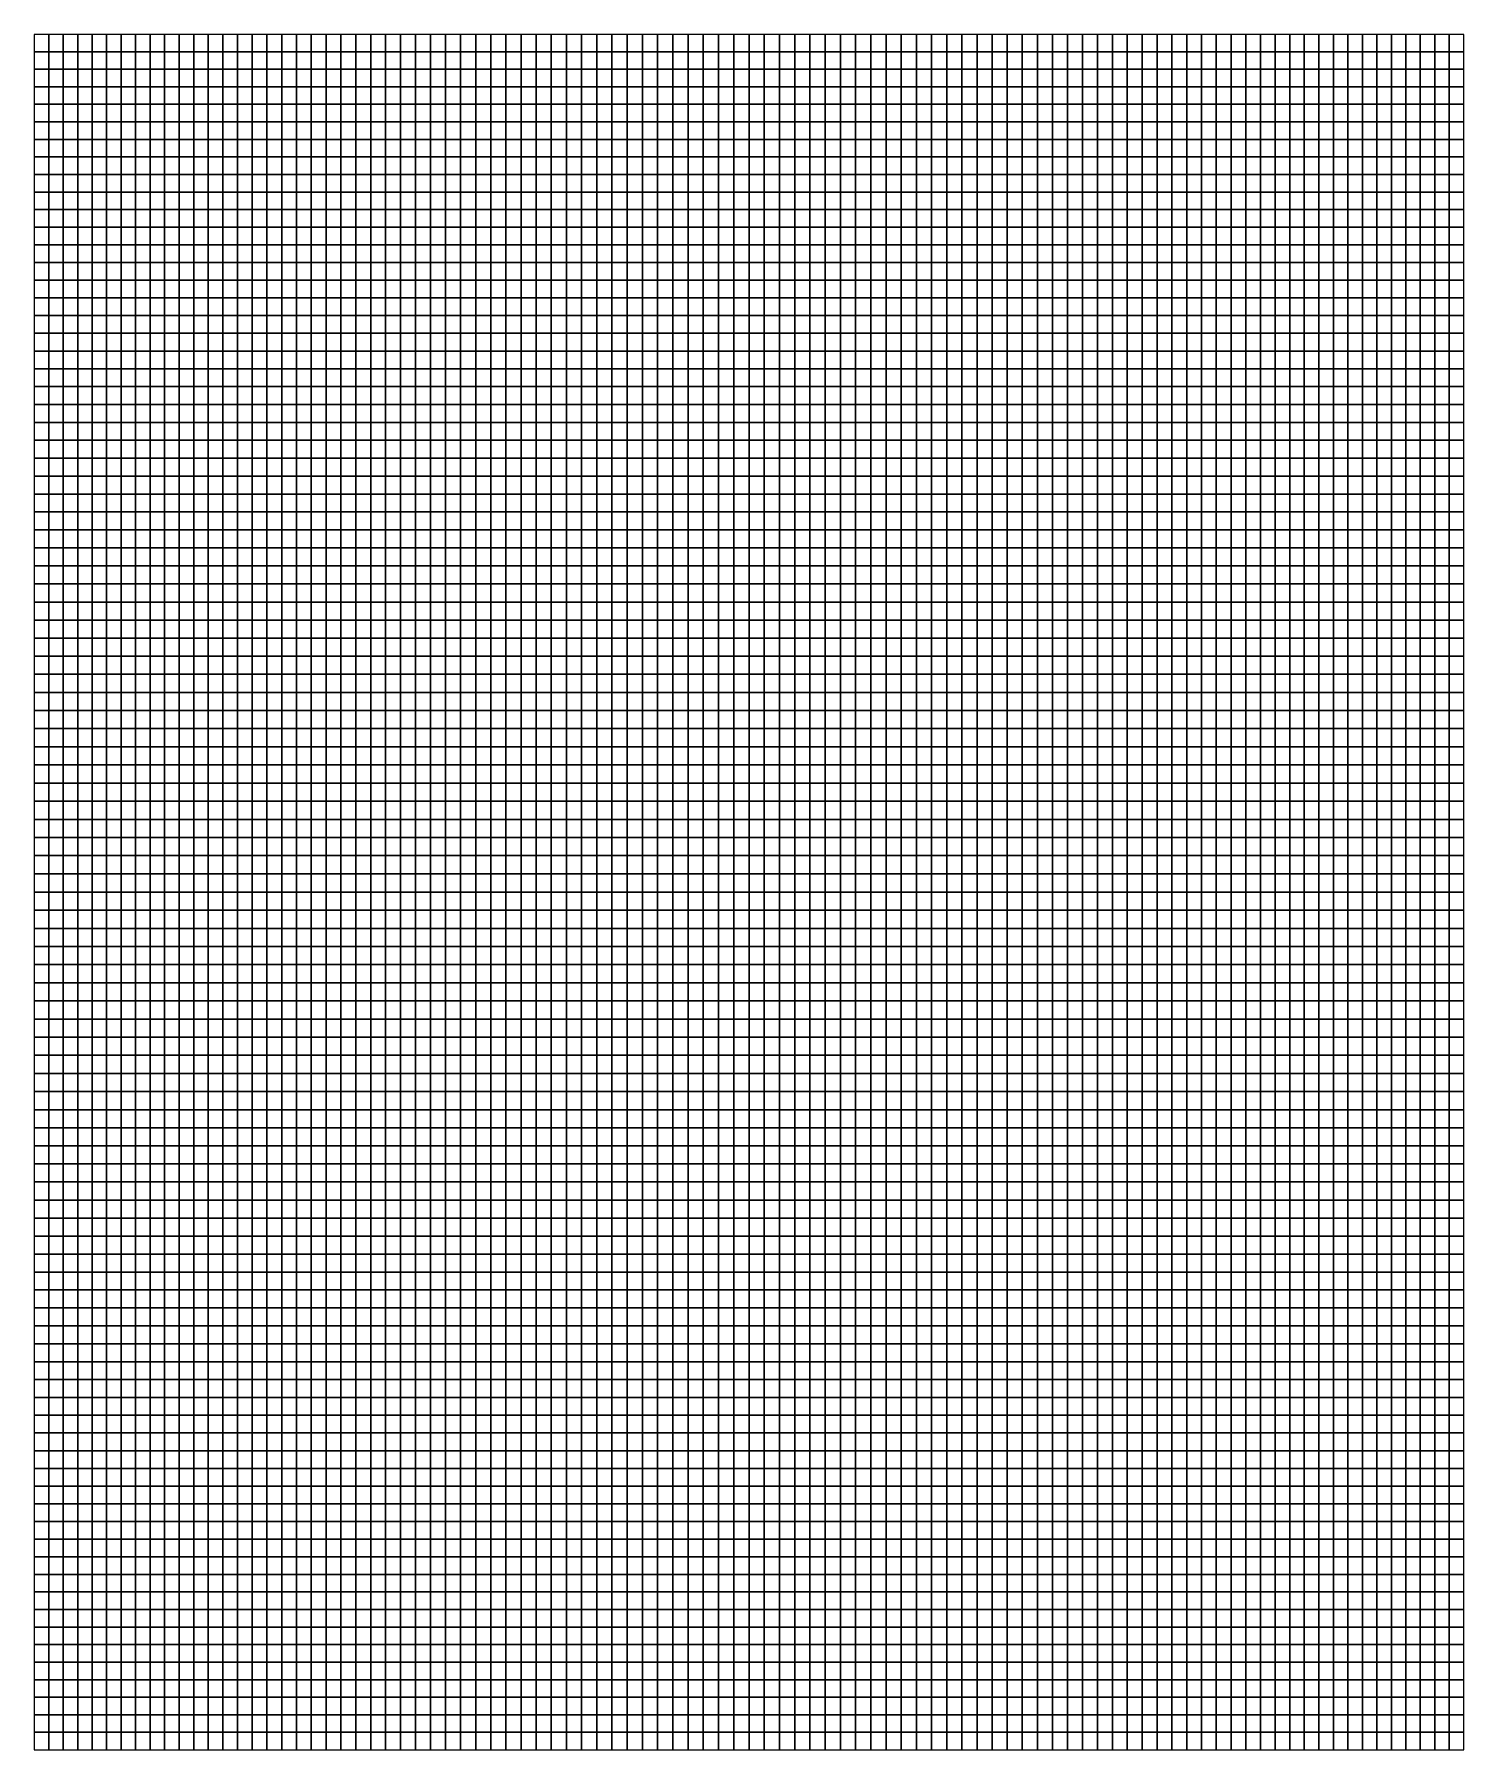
# Model space of a CAD drawing. Header units: inches. Extents: x 35.3 to 60.3, y 27 to 57.
import ezdxf

# ---------------------------------------------------------------- set-up
doc = ezdxf.new("R2010")
doc.units = ezdxf.units.IN
doc.header["$MEASUREMENT"] = 0
for name, color, linetype in [('Beam', 6, 'Continuous'), ('Column', 2, 'Continuous'), ('Shell', 1, 'Continuous')]:
    doc.layers.add(name, color=color, linetype=linetype)

msp = doc.modelspace()

# ---------------------------------------------------------------- linework, layer by layer
at = {"layer": 'Beam'}
for p, q in [((60.288, 57.038, 12), (35.288, 57.038, 12)), ((35.288, 57.038, 12), (35.288, 27.038, 12)), ((60.288, 27.038, 12), (60.288, 57.038, 12)), ((35.288, 27.038, 12), (60.288, 27.038, 12))]:
    msp.add_line(p, q, dxfattribs=at)
at = {"layer": 'Column', "extrusion": (-1, -8.32e-14, 6.83e-14)}
for p, q in [((35.288, 57.038, 12), (35.288, 57.038, 6)), ((60.288, 57.038, 12), (60.288, 57.038, 6)), ((35.288, 27.038, 12), (35.288, 27.038, 6)), ((60.288, 27.038, 12), (60.288, 27.038, 6))]:
    msp.add_line(p, q, dxfattribs=at)
at = {"layer": 'Shell'}
for points in [[(35.288, 57.038, 12), (35.288, 56.732, 12.086), (35.54, 56.732, 12.173), (35.54, 57.038, 12.086)], [(35.54, 57.038, 12.086), (35.54, 56.732, 12.173), (35.793, 56.732, 12.259), (35.793, 57.038, 12.172)], [(35.793, 57.038, 12.172), (35.793, 56.732, 12.259), (36.046, 56.732, 12.345), (36.046, 57.038, 12.258)], [(36.046, 57.038, 12.258), (36.046, 56.732, 12.345), (36.299, 56.732, 12.43), (36.299, 57.038, 12.344)], [(36.299, 57.038, 12.344), (36.299, 56.732, 12.43), (36.552, 56.732, 12.515), (36.552, 57.038, 12.429)], [(36.552, 57.038, 12.429), (36.552, 56.732, 12.515), (36.806, 56.732, 12.6), (36.806, 57.038, 12.513)], [(36.806, 57.038, 12.513), (36.806, 56.732, 12.6), (37.059, 56.732, 12.683), (37.059, 57.038, 12.597)], [(37.059, 57.038, 12.597), (37.059, 56.732, 12.683), (37.313, 56.732, 12.766), (37.313, 57.038, 12.679)], [(37.567, 57.038, 12.761), (37.313, 57.038, 12.679), (37.313, 56.732, 12.766), (37.567, 56.732, 12.847)], [(37.821, 57.038, 12.841), (37.567, 57.038, 12.761), (37.567, 56.732, 12.847), (37.821, 56.732, 12.928)], [(38.076, 57.038, 12.92), (37.821, 57.038, 12.841), (37.821, 56.732, 12.928), (38.076, 56.732, 13.007)], [(38.331, 57.038, 12.998), (38.076, 57.038, 12.92), (38.076, 56.732, 13.007), (38.331, 56.732, 13.084)], [(38.587, 57.038, 13.074), (38.331, 57.038, 12.998), (38.331, 56.732, 13.084), (38.587, 56.732, 13.16)], [(38.843, 57.038, 13.148), (38.587, 57.038, 13.074), (38.587, 56.732, 13.16), (38.843, 56.732, 13.234)], [(39.099, 57.038, 13.22), (38.843, 57.038, 13.148), (38.843, 56.732, 13.234), (39.099, 56.732, 13.307)], [(39.356, 57.038, 13.291), (39.099, 57.038, 13.22), (39.099, 56.732, 13.307), (39.356, 56.732, 13.377)], [(39.356, 57.038, 13.291), (39.356, 56.732, 13.377), (39.614, 56.732, 13.445), (39.614, 57.038, 13.359)], [(39.614, 57.038, 13.359), (39.614, 56.732, 13.445), (39.872, 56.732, 13.512), (39.872, 57.038, 13.425)], [(39.872, 57.038, 13.425), (39.872, 56.732, 13.512), (40.131, 56.732, 13.576), (40.131, 57.038, 13.489)], [(40.131, 57.038, 13.489), (40.131, 56.732, 13.576), (40.39, 56.732, 13.638), (40.39, 57.038, 13.551)], [(40.39, 57.038, 13.551), (40.39, 56.732, 13.638), (40.65, 56.732, 13.697), (40.65, 57.038, 13.611)], [(40.65, 57.038, 13.611), (40.65, 56.732, 13.697), (40.91, 56.732, 13.755), (40.91, 57.038, 13.669)], [(40.91, 57.038, 13.669), (40.91, 56.732, 13.755), (41.171, 56.732, 13.81), (41.171, 57.038, 13.724)], [(41.171, 57.038, 13.724), (41.171, 56.732, 13.81), (41.432, 56.732, 13.864), (41.432, 57.038, 13.777)], [(41.694, 57.038, 13.829), (41.432, 57.038, 13.777), (41.432, 56.732, 13.864), (41.694, 56.732, 13.915)], [(41.956, 57.038, 13.878), (41.694, 57.038, 13.829), (41.694, 56.732, 13.915), (41.956, 56.732, 13.964)], [(42.218, 57.038, 13.924), (41.956, 57.038, 13.878), (41.956, 56.732, 13.964), (42.218, 56.732, 14.011)], [(42.481, 57.038, 13.969), (42.218, 57.038, 13.924), (42.218, 56.732, 14.011), (42.481, 56.732, 14.056)], [(42.744, 57.038, 14.012), (42.481, 57.038, 13.969), (42.481, 56.732, 14.056), (42.744, 56.732, 14.098)], [(43.007, 57.038, 14.052), (42.744, 57.038, 14.012), (42.744, 56.732, 14.098), (43.007, 56.732, 14.139)], [(43.271, 57.038, 14.09), (43.007, 57.038, 14.052), (43.007, 56.732, 14.139), (43.271, 56.732, 14.177)], [(43.535, 57.038, 14.126), (43.271, 57.038, 14.09), (43.271, 56.732, 14.177), (43.535, 56.732, 14.213)], [(43.535, 57.038, 14.126), (43.535, 56.732, 14.213), (43.8, 56.732, 14.247), (43.8, 57.038, 14.16)], [(43.8, 57.038, 14.16), (43.8, 56.732, 14.247), (44.064, 56.732, 14.279), (44.064, 57.038, 14.192)], [(44.064, 57.038, 14.192), (44.064, 56.732, 14.279), (44.329, 56.732, 14.308), (44.329, 57.038, 14.222)], [(44.329, 57.038, 14.222), (44.329, 56.732, 14.308), (44.594, 56.732, 14.335), (44.594, 57.038, 14.249)], [(44.594, 57.038, 14.249), (44.594, 56.732, 14.335), (44.86, 56.732, 14.361), (44.86, 57.038, 14.274)], [(44.86, 57.038, 14.274), (44.86, 56.732, 14.361), (45.125, 56.732, 14.384), (45.125, 57.038, 14.297)], [(45.125, 57.038, 14.297), (45.125, 56.732, 14.384), (45.391, 56.732, 14.404), (45.391, 57.038, 14.318)], [(45.391, 57.038, 14.318), (45.391, 56.732, 14.404), (45.657, 56.732, 14.423), (45.657, 57.038, 14.337)], [(45.923, 57.038, 14.353), (45.657, 57.038, 14.337), (45.657, 56.732, 14.423), (45.923, 56.732, 14.439)], [(46.189, 57.038, 14.367), (45.923, 57.038, 14.353), (45.923, 56.732, 14.439), (46.189, 56.732, 14.454)], [(46.455, 57.038, 14.379), (46.189, 57.038, 14.367), (46.189, 56.732, 14.454), (46.455, 56.732, 14.466)], [(46.722, 57.038, 14.389), (46.455, 57.038, 14.379), (46.455, 56.732, 14.466), (46.722, 56.732, 14.476)], [(46.988, 57.038, 14.397), (46.722, 57.038, 14.389), (46.722, 56.732, 14.476), (46.988, 56.732, 14.483)], [(47.255, 57.038, 14.402), (46.988, 57.038, 14.397), (46.988, 56.732, 14.483), (47.255, 56.732, 14.489)], [(47.521, 57.038, 14.406), (47.255, 57.038, 14.402), (47.255, 56.732, 14.489), (47.521, 56.732, 14.492)], [(47.788, 57.038, 14.407), (47.521, 57.038, 14.406), (47.521, 56.732, 14.492), (47.788, 56.732, 14.493)], [(47.788, 57.038, 14.407), (47.788, 56.732, 14.493), (48.054, 56.732, 14.492), (48.054, 57.038, 14.406)], [(48.054, 57.038, 14.406), (48.054, 56.732, 14.492), (48.321, 56.732, 14.489), (48.321, 57.038, 14.402)], [(48.321, 57.038, 14.402), (48.321, 56.732, 14.489), (48.587, 56.732, 14.483), (48.587, 57.038, 14.397)], [(48.587, 57.038, 14.397), (48.587, 56.732, 14.483), (48.854, 56.732, 14.476), (48.854, 57.038, 14.389)], [(48.854, 57.038, 14.389), (48.854, 56.732, 14.476), (49.12, 56.732, 14.466), (49.12, 57.038, 14.379)], [(49.12, 57.038, 14.379), (49.12, 56.732, 14.466), (49.386, 56.732, 14.454), (49.386, 57.038, 14.367)], [(49.386, 57.038, 14.367), (49.386, 56.732, 14.454), (49.652, 56.732, 14.439), (49.652, 57.038, 14.353)], [(49.652, 57.038, 14.353), (49.652, 56.732, 14.439), (49.918, 56.732, 14.423), (49.918, 57.038, 14.337)], [(50.184, 57.038, 14.318), (49.918, 57.038, 14.337), (49.918, 56.732, 14.423), (50.184, 56.732, 14.404)], [(50.45, 57.038, 14.297), (50.184, 57.038, 14.318), (50.184, 56.732, 14.404), (50.45, 56.732, 14.384)], [(50.716, 57.038, 14.274), (50.45, 57.038, 14.297), (50.45, 56.732, 14.384), (50.716, 56.732, 14.361)], [(50.981, 57.038, 14.249), (50.716, 57.038, 14.274), (50.716, 56.732, 14.361), (50.981, 56.732, 14.335)], [(51.246, 57.038, 14.222), (50.981, 57.038, 14.249), (50.981, 56.732, 14.335), (51.246, 56.732, 14.308)], [(51.511, 57.038, 14.192), (51.246, 57.038, 14.222), (51.246, 56.732, 14.308), (51.511, 56.732, 14.279)], [(51.776, 57.038, 14.16), (51.511, 57.038, 14.192), (51.511, 56.732, 14.279), (51.776, 56.732, 14.247)], [(52.04, 57.038, 14.126), (51.776, 57.038, 14.16), (51.776, 56.732, 14.247), (52.04, 56.732, 14.213)], [(52.04, 57.038, 14.126), (52.04, 56.732, 14.213), (52.304, 56.732, 14.177), (52.304, 57.038, 14.09)], [(52.304, 57.038, 14.09), (52.304, 56.732, 14.177), (52.568, 56.732, 14.139), (52.568, 57.038, 14.052)], [(52.568, 57.038, 14.052), (52.568, 56.732, 14.139), (52.831, 56.732, 14.098), (52.831, 57.038, 14.012)], [(52.831, 57.038, 14.012), (52.831, 56.732, 14.098), (53.094, 56.732, 14.056), (53.094, 57.038, 13.969)], [(53.094, 57.038, 13.969), (53.094, 56.732, 14.056), (53.357, 56.732, 14.011), (53.357, 57.038, 13.924)], [(53.357, 57.038, 13.924), (53.357, 56.732, 14.011), (53.619, 56.732, 13.964), (53.619, 57.038, 13.878)], [(53.619, 57.038, 13.878), (53.619, 56.732, 13.964), (53.881, 56.732, 13.915), (53.881, 57.038, 13.829)], [(53.881, 57.038, 13.829), (53.881, 56.732, 13.915), (54.143, 56.732, 13.864), (54.143, 57.038, 13.777)], [(54.404, 57.038, 13.724), (54.143, 57.038, 13.777), (54.143, 56.732, 13.864), (54.404, 56.732, 13.81)], [(54.665, 57.038, 13.669), (54.404, 57.038, 13.724), (54.404, 56.732, 13.81), (54.665, 56.732, 13.755)], [(54.925, 57.038, 13.611), (54.665, 57.038, 13.669), (54.665, 56.732, 13.755), (54.925, 56.732, 13.697)], [(55.185, 57.038, 13.551), (54.925, 57.038, 13.611), (54.925, 56.732, 13.697), (55.185, 56.732, 13.638)], [(55.444, 57.038, 13.489), (55.185, 57.038, 13.551), (55.185, 56.732, 13.638), (55.444, 56.732, 13.576)], [(55.703, 57.038, 13.425), (55.444, 57.038, 13.489), (55.444, 56.732, 13.576), (55.703, 56.732, 13.512)], [(55.961, 57.038, 13.359), (55.703, 57.038, 13.425), (55.703, 56.732, 13.512), (55.961, 56.732, 13.445)], [(56.219, 57.038, 13.291), (55.961, 57.038, 13.359), (55.961, 56.732, 13.445), (56.219, 56.732, 13.377)], [(56.219, 57.038, 13.291), (56.219, 56.732, 13.377), (56.476, 56.732, 13.307), (56.476, 57.038, 13.22)], [(56.476, 57.038, 13.22), (56.476, 56.732, 13.307), (56.732, 56.732, 13.234), (56.732, 57.038, 13.148)], [(56.732, 57.038, 13.148), (56.732, 56.732, 13.234), (56.988, 56.732, 13.16), (56.988, 57.038, 13.074)], [(56.988, 57.038, 13.074), (56.988, 56.732, 13.16), (57.244, 56.732, 13.084), (57.244, 57.038, 12.998)], [(57.244, 57.038, 12.998), (57.244, 56.732, 13.084), (57.499, 56.732, 13.007), (57.499, 57.038, 12.92)], [(57.499, 57.038, 12.92), (57.499, 56.732, 13.007), (57.754, 56.732, 12.928), (57.754, 57.038, 12.841)], [(57.754, 57.038, 12.841), (57.754, 56.732, 12.928), (58.008, 56.732, 12.847), (58.008, 57.038, 12.761)], [(58.008, 57.038, 12.761), (58.008, 56.732, 12.847), (58.262, 56.732, 12.766), (58.262, 57.038, 12.679)], [(58.516, 57.038, 12.597), (58.262, 57.038, 12.679), (58.262, 56.732, 12.766), (58.516, 56.732, 12.683)], [(58.77, 57.038, 12.513), (58.516, 57.038, 12.597), (58.516, 56.732, 12.683), (58.77, 56.732, 12.6)], [(59.023, 57.038, 12.429), (58.77, 57.038, 12.513), (58.77, 56.732, 12.6), (59.023, 56.732, 12.515)], [(59.276, 57.038, 12.344), (59.023, 57.038, 12.429), (59.023, 56.732, 12.515), (59.276, 56.732, 12.43)], [(59.529, 57.038, 12.258), (59.276, 57.038, 12.344), (59.276, 56.732, 12.43), (59.529, 56.732, 12.345)], [(59.782, 57.038, 12.172), (59.529, 57.038, 12.258), (59.529, 56.732, 12.345), (59.782, 56.732, 12.259)], [(60.035, 57.038, 12.086), (59.782, 57.038, 12.172), (59.782, 56.732, 12.259), (60.035, 56.732, 12.173)], [(60.288, 57.038, 12), (60.035, 57.038, 12.086), (60.035, 56.732, 12.173), (60.288, 56.732, 12.086)], [(35.288, 56.732, 12.086), (35.288, 56.426, 12.173), (35.54, 56.426, 12.259), (35.54, 56.732, 12.173)], [(35.54, 56.732, 12.173), (35.54, 56.426, 12.259), (35.793, 56.426, 12.345), (35.793, 56.732, 12.259)], [(35.793, 56.732, 12.259), (35.793, 56.426, 12.345), (36.046, 56.426, 12.431), (36.046, 56.732, 12.345)], [(36.046, 56.732, 12.345), (36.046, 56.426, 12.431), (36.299, 56.426, 12.517), (36.299, 56.732, 12.43)], [(36.299, 56.732, 12.43), (36.299, 56.426, 12.517), (36.552, 56.426, 12.602), (36.552, 56.732, 12.515)], [(36.552, 56.732, 12.515), (36.552, 56.426, 12.602), (36.806, 56.426, 12.686), (36.806, 56.732, 12.6)], [(36.806, 56.732, 12.6), (36.806, 56.426, 12.686), (37.059, 56.426, 12.769), (37.059, 56.732, 12.683)], [(37.059, 56.732, 12.683), (37.059, 56.426, 12.769), (37.313, 56.426, 12.852), (37.313, 56.732, 12.766)], [(37.567, 56.732, 12.847), (37.313, 56.732, 12.766), (37.313, 56.426, 12.852), (37.567, 56.426, 12.934)], [(37.821, 56.732, 12.928), (37.567, 56.732, 12.847), (37.567, 56.426, 12.934), (37.821, 56.426, 13.014)], [(38.076, 56.732, 13.007), (37.821, 56.732, 12.928), (37.821, 56.426, 13.014), (38.076, 56.426, 13.093)], [(38.331, 56.732, 13.084), (38.076, 56.732, 13.007), (38.076, 56.426, 13.093), (38.331, 56.426, 13.171)], [(38.587, 56.732, 13.16), (38.331, 56.732, 13.084), (38.331, 56.426, 13.171), (38.587, 56.426, 13.246)], [(38.843, 56.732, 13.234), (38.587, 56.732, 13.16), (38.587, 56.426, 13.246), (38.843, 56.426, 13.321)], [(39.099, 56.732, 13.307), (38.843, 56.732, 13.234), (38.843, 56.426, 13.321), (39.099, 56.426, 13.393)], [(39.356, 56.732, 13.377), (39.099, 56.732, 13.307), (39.099, 56.426, 13.393), (39.356, 56.426, 13.464)], [(39.356, 56.732, 13.377), (39.356, 56.426, 13.464), (39.614, 56.426, 13.532), (39.614, 56.732, 13.445)], [(39.614, 56.732, 13.445), (39.614, 56.426, 13.532), (39.872, 56.426, 13.598), (39.872, 56.732, 13.512)], [(39.872, 56.732, 13.512), (39.872, 56.426, 13.598), (40.131, 56.426, 13.662), (40.131, 56.732, 13.576)], [(40.131, 56.732, 13.576), (40.131, 56.426, 13.662), (40.39, 56.426, 13.724), (40.39, 56.732, 13.638)], [(40.39, 56.732, 13.638), (40.39, 56.426, 13.724), (40.65, 56.426, 13.784), (40.65, 56.732, 13.697)], [(40.65, 56.732, 13.697), (40.65, 56.426, 13.784), (40.91, 56.426, 13.841), (40.91, 56.732, 13.755)], [(40.91, 56.732, 13.755), (40.91, 56.426, 13.841), (41.171, 56.426, 13.897), (41.171, 56.732, 13.81)], [(41.171, 56.732, 13.81), (41.171, 56.426, 13.897), (41.432, 56.426, 13.95), (41.432, 56.732, 13.864)], [(41.694, 56.732, 13.915), (41.432, 56.732, 13.864), (41.432, 56.426, 13.95), (41.694, 56.426, 14.001)], [(41.956, 56.732, 13.964), (41.694, 56.732, 13.915), (41.694, 56.426, 14.001), (41.956, 56.426, 14.05)], [(42.218, 56.732, 14.011), (41.956, 56.732, 13.964), (41.956, 56.426, 14.05), (42.218, 56.426, 14.097)], [(42.481, 56.732, 14.056), (42.218, 56.732, 14.011), (42.218, 56.426, 14.097), (42.481, 56.426, 14.142)], [(42.744, 56.732, 14.098), (42.481, 56.732, 14.056), (42.481, 56.426, 14.142), (42.744, 56.426, 14.185)], [(43.007, 56.732, 14.139), (42.744, 56.732, 14.098), (42.744, 56.426, 14.185), (43.007, 56.426, 14.225)], [(43.271, 56.732, 14.177), (43.007, 56.732, 14.139), (43.007, 56.426, 14.225), (43.271, 56.426, 14.263)], [(43.535, 56.732, 14.213), (43.271, 56.732, 14.177), (43.271, 56.426, 14.263), (43.535, 56.426, 14.299)], [(43.535, 56.732, 14.213), (43.535, 56.426, 14.299), (43.8, 56.426, 14.333), (43.8, 56.732, 14.247)], [(43.8, 56.732, 14.247), (43.8, 56.426, 14.333), (44.064, 56.426, 14.365), (44.064, 56.732, 14.279)], [(44.064, 56.732, 14.279), (44.064, 56.426, 14.365), (44.329, 56.426, 14.394), (44.329, 56.732, 14.308)], [(44.329, 56.732, 14.308), (44.329, 56.426, 14.394), (44.594, 56.426, 14.422), (44.594, 56.732, 14.335)], [(44.594, 56.732, 14.335), (44.594, 56.426, 14.422), (44.86, 56.426, 14.447), (44.86, 56.732, 14.361)], [(44.86, 56.732, 14.361), (44.86, 56.426, 14.447), (45.125, 56.426, 14.47), (45.125, 56.732, 14.384)], [(45.125, 56.732, 14.384), (45.125, 56.426, 14.47), (45.391, 56.426, 14.491), (45.391, 56.732, 14.404)], [(45.391, 56.732, 14.404), (45.391, 56.426, 14.491), (45.657, 56.426, 14.509), (45.657, 56.732, 14.423)], [(45.923, 56.732, 14.439), (45.657, 56.732, 14.423), (45.657, 56.426, 14.509), (45.923, 56.426, 14.526)], [(46.189, 56.732, 14.454), (45.923, 56.732, 14.439), (45.923, 56.426, 14.526), (46.189, 56.426, 14.54)], [(46.455, 56.732, 14.466), (46.189, 56.732, 14.454), (46.189, 56.426, 14.54), (46.455, 56.426, 14.552)], [(46.722, 56.732, 14.476), (46.455, 56.732, 14.466), (46.455, 56.426, 14.552), (46.722, 56.426, 14.562)], [(46.988, 56.732, 14.483), (46.722, 56.732, 14.476), (46.722, 56.426, 14.562), (46.988, 56.426, 14.57)], [(47.255, 56.732, 14.489), (46.988, 56.732, 14.483), (46.988, 56.426, 14.57), (47.255, 56.426, 14.575)], [(47.521, 56.732, 14.492), (47.255, 56.732, 14.489), (47.255, 56.426, 14.575), (47.521, 56.426, 14.578)], [(47.788, 56.732, 14.493), (47.521, 56.732, 14.492), (47.521, 56.426, 14.578), (47.788, 56.426, 14.579)], [(47.788, 56.732, 14.493), (47.788, 56.426, 14.579), (48.054, 56.426, 14.578), (48.054, 56.732, 14.492)], [(48.054, 56.732, 14.492), (48.054, 56.426, 14.578), (48.321, 56.426, 14.575), (48.321, 56.732, 14.489)], [(48.321, 56.732, 14.489), (48.321, 56.426, 14.575), (48.587, 56.426, 14.57), (48.587, 56.732, 14.483)], [(48.587, 56.732, 14.483), (48.587, 56.426, 14.57), (48.854, 56.426, 14.562), (48.854, 56.732, 14.476)], [(48.854, 56.732, 14.476), (48.854, 56.426, 14.562), (49.12, 56.426, 14.552), (49.12, 56.732, 14.466)], [(49.12, 56.732, 14.466), (49.12, 56.426, 14.552), (49.386, 56.426, 14.54), (49.386, 56.732, 14.454)], [(49.386, 56.732, 14.454), (49.386, 56.426, 14.54), (49.652, 56.426, 14.526), (49.652, 56.732, 14.439)], [(49.652, 56.732, 14.439), (49.652, 56.426, 14.526), (49.918, 56.426, 14.509), (49.918, 56.732, 14.423)], [(50.184, 56.732, 14.404), (49.918, 56.732, 14.423), (49.918, 56.426, 14.509), (50.184, 56.426, 14.491)], [(50.45, 56.732, 14.384), (50.184, 56.732, 14.404), (50.184, 56.426, 14.491), (50.45, 56.426, 14.47)], [(50.716, 56.732, 14.361), (50.45, 56.732, 14.384), (50.45, 56.426, 14.47), (50.716, 56.426, 14.447)], [(50.981, 56.732, 14.335), (50.716, 56.732, 14.361), (50.716, 56.426, 14.447), (50.981, 56.426, 14.422)], [(51.246, 56.732, 14.308), (50.981, 56.732, 14.335), (50.981, 56.426, 14.422), (51.246, 56.426, 14.394)], [(51.511, 56.732, 14.279), (51.246, 56.732, 14.308), (51.246, 56.426, 14.394), (51.511, 56.426, 14.365)], [(51.776, 56.732, 14.247), (51.511, 56.732, 14.279), (51.511, 56.426, 14.365), (51.776, 56.426, 14.333)], [(52.04, 56.732, 14.213), (51.776, 56.732, 14.247), (51.776, 56.426, 14.333), (52.04, 56.426, 14.299)], [(52.04, 56.732, 14.213), (52.04, 56.426, 14.299), (52.304, 56.426, 14.263), (52.304, 56.732, 14.177)], [(52.304, 56.732, 14.177), (52.304, 56.426, 14.263), (52.568, 56.426, 14.225), (52.568, 56.732, 14.139)], [(52.568, 56.732, 14.139), (52.568, 56.426, 14.225), (52.831, 56.426, 14.185), (52.831, 56.732, 14.098)], [(52.831, 56.732, 14.098), (52.831, 56.426, 14.185), (53.094, 56.426, 14.142), (53.094, 56.732, 14.056)], [(53.094, 56.732, 14.056), (53.094, 56.426, 14.142), (53.357, 56.426, 14.097), (53.357, 56.732, 14.011)], [(53.357, 56.732, 14.011), (53.357, 56.426, 14.097), (53.619, 56.426, 14.05), (53.619, 56.732, 13.964)], [(53.619, 56.732, 13.964), (53.619, 56.426, 14.05), (53.881, 56.426, 14.001), (53.881, 56.732, 13.915)], [(53.881, 56.732, 13.915), (53.881, 56.426, 14.001), (54.143, 56.426, 13.95), (54.143, 56.732, 13.864)], [(54.404, 56.732, 13.81), (54.143, 56.732, 13.864), (54.143, 56.426, 13.95), (54.404, 56.426, 13.897)], [(54.665, 56.732, 13.755), (54.404, 56.732, 13.81), (54.404, 56.426, 13.897), (54.665, 56.426, 13.841)], [(54.925, 56.732, 13.697), (54.665, 56.732, 13.755), (54.665, 56.426, 13.841), (54.925, 56.426, 13.784)], [(55.185, 56.732, 13.638), (54.925, 56.732, 13.697), (54.925, 56.426, 13.784), (55.185, 56.426, 13.724)], [(55.444, 56.732, 13.576), (55.185, 56.732, 13.638), (55.185, 56.426, 13.724), (55.444, 56.426, 13.662)], [(55.703, 56.732, 13.512), (55.444, 56.732, 13.576), (55.444, 56.426, 13.662), (55.703, 56.426, 13.598)], [(55.961, 56.732, 13.445), (55.703, 56.732, 13.512), (55.703, 56.426, 13.598), (55.961, 56.426, 13.532)], [(56.219, 56.732, 13.377), (55.961, 56.732, 13.445), (55.961, 56.426, 13.532), (56.219, 56.426, 13.464)], [(56.219, 56.732, 13.377), (56.219, 56.426, 13.464), (56.476, 56.426, 13.393), (56.476, 56.732, 13.307)], [(56.476, 56.732, 13.307), (56.476, 56.426, 13.393), (56.732, 56.426, 13.321), (56.732, 56.732, 13.234)], [(56.732, 56.732, 13.234), (56.732, 56.426, 13.321), (56.988, 56.426, 13.246), (56.988, 56.732, 13.16)], [(56.988, 56.732, 13.16), (56.988, 56.426, 13.246), (57.244, 56.426, 13.171), (57.244, 56.732, 13.084)], [(57.244, 56.732, 13.084), (57.244, 56.426, 13.171), (57.499, 56.426, 13.093), (57.499, 56.732, 13.007)], [(57.499, 56.732, 13.007), (57.499, 56.426, 13.093), (57.754, 56.426, 13.014), (57.754, 56.732, 12.928)], [(57.754, 56.732, 12.928), (57.754, 56.426, 13.014), (58.008, 56.426, 12.934), (58.008, 56.732, 12.847)], [(58.008, 56.732, 12.847), (58.008, 56.426, 12.934), (58.262, 56.426, 12.852), (58.262, 56.732, 12.766)], [(58.516, 56.732, 12.683), (58.262, 56.732, 12.766), (58.262, 56.426, 12.852), (58.516, 56.426, 12.769)], [(58.77, 56.732, 12.6), (58.516, 56.732, 12.683), (58.516, 56.426, 12.769), (58.77, 56.426, 12.686)], [(59.023, 56.732, 12.515), (58.77, 56.732, 12.6), (58.77, 56.426, 12.686), (59.023, 56.426, 12.602)], [(59.276, 56.732, 12.43), (59.023, 56.732, 12.515), (59.023, 56.426, 12.602), (59.276, 56.426, 12.517)], [(59.529, 56.732, 12.345), (59.276, 56.732, 12.43), (59.276, 56.426, 12.517), (59.529, 56.426, 12.431)], [(59.782, 56.732, 12.259), (59.529, 56.732, 12.345), (59.529, 56.426, 12.431), (59.782, 56.426, 12.345)], [(60.035, 56.732, 12.173), (59.782, 56.732, 12.259), (59.782, 56.426, 12.345), (60.035, 56.426, 12.259)], [(60.288, 56.732, 12.086), (60.035, 56.732, 12.173), (60.035, 56.426, 12.259), (60.288, 56.426, 12.173)], [(35.288, 56.426, 12.173), (35.288, 56.12, 12.259), (35.54, 56.12, 12.345), (35.54, 56.426, 12.259)], [(35.54, 56.426, 12.259), (35.54, 56.12, 12.345), (35.793, 56.12, 12.431), (35.793, 56.426, 12.345)], [(35.793, 56.426, 12.345), (35.793, 56.12, 12.431), (36.046, 56.12, 12.517), (36.046, 56.426, 12.431)], [(36.046, 56.426, 12.431), (36.046, 56.12, 12.517), (36.299, 56.12, 12.603), (36.299, 56.426, 12.517)], [(36.299, 56.426, 12.517), (36.299, 56.12, 12.603), (36.552, 56.12, 12.688), (36.552, 56.426, 12.602)], [(36.552, 56.426, 12.602), (36.552, 56.12, 12.688), (36.806, 56.12, 12.772), (36.806, 56.426, 12.686)], [(36.806, 56.426, 12.686), (36.806, 56.12, 12.772), (37.059, 56.12, 12.856), (37.059, 56.426, 12.769)], [(37.059, 56.426, 12.769), (37.059, 56.12, 12.856), (37.313, 56.12, 12.938), (37.313, 56.426, 12.852)], [(37.567, 56.426, 12.934), (37.313, 56.426, 12.852), (37.313, 56.12, 12.938), (37.567, 56.12, 13.02)], [(37.821, 56.426, 13.014), (37.567, 56.426, 12.934), (37.567, 56.12, 13.02), (37.821, 56.12, 13.1)], [(38.076, 56.426, 13.093), (37.821, 56.426, 13.014), (37.821, 56.12, 13.1), (38.076, 56.12, 13.179)], [(38.331, 56.426, 13.171), (38.076, 56.426, 13.093), (38.076, 56.12, 13.179), (38.331, 56.12, 13.257)], [(38.587, 56.426, 13.246), (38.331, 56.426, 13.171), (38.331, 56.12, 13.257), (38.587, 56.12, 13.333)], [(38.843, 56.426, 13.321), (38.587, 56.426, 13.246), (38.587, 56.12, 13.333), (38.843, 56.12, 13.407)], [(39.099, 56.426, 13.393), (38.843, 56.426, 13.321), (38.843, 56.12, 13.407), (39.099, 56.12, 13.479)], [(39.356, 56.426, 13.464), (39.099, 56.426, 13.393), (39.099, 56.12, 13.479), (39.356, 56.12, 13.55)], [(39.356, 56.426, 13.464), (39.356, 56.12, 13.55), (39.614, 56.12, 13.618), (39.614, 56.426, 13.532)], [(39.614, 56.426, 13.532), (39.614, 56.12, 13.618), (39.872, 56.12, 13.684), (39.872, 56.426, 13.598)], [(39.872, 56.426, 13.598), (39.872, 56.12, 13.684), (40.131, 56.12, 13.748), (40.131, 56.426, 13.662)], [(40.131, 56.426, 13.662), (40.131, 56.12, 13.748), (40.39, 56.12, 13.81), (40.39, 56.426, 13.724)], [(40.39, 56.426, 13.724), (40.39, 56.12, 13.81), (40.65, 56.12, 13.87), (40.65, 56.426, 13.784)], [(40.65, 56.426, 13.784), (40.65, 56.12, 13.87), (40.91, 56.12, 13.927), (40.91, 56.426, 13.841)], [(40.91, 56.426, 13.841), (40.91, 56.12, 13.927), (41.171, 56.12, 13.983), (41.171, 56.426, 13.897)], [(41.171, 56.426, 13.897), (41.171, 56.12, 13.983), (41.432, 56.12, 14.036), (41.432, 56.426, 13.95)], [(41.694, 56.426, 14.001), (41.432, 56.426, 13.95), (41.432, 56.12, 14.036), (41.694, 56.12, 14.087)], [(41.956, 56.426, 14.05), (41.694, 56.426, 14.001), (41.694, 56.12, 14.087), (41.956, 56.12, 14.136)], [(42.218, 56.426, 14.097), (41.956, 56.426, 14.05), (41.956, 56.12, 14.136), (42.218, 56.12, 14.183)], [(42.481, 56.426, 14.142), (42.218, 56.426, 14.097), (42.218, 56.12, 14.183), (42.481, 56.12, 14.228)], [(42.744, 56.426, 14.185), (42.481, 56.426, 14.142), (42.481, 56.12, 14.228), (42.744, 56.12, 14.271)], [(43.007, 56.426, 14.225), (42.744, 56.426, 14.185), (42.744, 56.12, 14.271), (43.007, 56.12, 14.311)], [(43.271, 56.426, 14.263), (43.007, 56.426, 14.225), (43.007, 56.12, 14.311), (43.271, 56.12, 14.349)], [(43.535, 56.426, 14.299), (43.271, 56.426, 14.263), (43.271, 56.12, 14.349), (43.535, 56.12, 14.385)], [(43.535, 56.426, 14.299), (43.535, 56.12, 14.385), (43.8, 56.12, 14.419), (43.8, 56.426, 14.333)], [(43.8, 56.426, 14.333), (43.8, 56.12, 14.419), (44.064, 56.12, 14.451), (44.064, 56.426, 14.365)], [(44.064, 56.426, 14.365), (44.064, 56.12, 14.451), (44.329, 56.12, 14.48), (44.329, 56.426, 14.394)], [(44.329, 56.426, 14.394), (44.329, 56.12, 14.48), (44.594, 56.12, 14.508), (44.594, 56.426, 14.422)], [(44.594, 56.426, 14.422), (44.594, 56.12, 14.508), (44.86, 56.12, 14.533), (44.86, 56.426, 14.447)], [(44.86, 56.426, 14.447), (44.86, 56.12, 14.533), (45.125, 56.12, 14.556), (45.125, 56.426, 14.47)], [(45.125, 56.426, 14.47), (45.125, 56.12, 14.556), (45.391, 56.12, 14.577), (45.391, 56.426, 14.491)], [(45.391, 56.426, 14.491), (45.391, 56.12, 14.577), (45.657, 56.12, 14.595), (45.657, 56.426, 14.509)], [(45.923, 56.426, 14.526), (45.657, 56.426, 14.509), (45.657, 56.12, 14.595), (45.923, 56.12, 14.612)], [(46.189, 56.426, 14.54), (45.923, 56.426, 14.526), (45.923, 56.12, 14.612), (46.189, 56.12, 14.626)], [(46.455, 56.426, 14.552), (46.189, 56.426, 14.54), (46.189, 56.12, 14.626), (46.455, 56.12, 14.638)], [(46.722, 56.426, 14.562), (46.455, 56.426, 14.552), (46.455, 56.12, 14.638), (46.722, 56.12, 14.648)], [(46.988, 56.426, 14.57), (46.722, 56.426, 14.562), (46.722, 56.12, 14.648), (46.988, 56.12, 14.656)], [(47.255, 56.426, 14.575), (46.988, 56.426, 14.57), (46.988, 56.12, 14.656), (47.255, 56.12, 14.661)], [(47.521, 56.426, 14.578), (47.255, 56.426, 14.575), (47.255, 56.12, 14.661), (47.521, 56.12, 14.664)], [(47.788, 56.426, 14.579), (47.521, 56.426, 14.578), (47.521, 56.12, 14.664), (47.788, 56.12, 14.666)], [(47.788, 56.426, 14.579), (47.788, 56.12, 14.666), (48.054, 56.12, 14.664), (48.054, 56.426, 14.578)], [(48.054, 56.426, 14.578), (48.054, 56.12, 14.664), (48.321, 56.12, 14.661), (48.321, 56.426, 14.575)], [(48.321, 56.426, 14.575), (48.321, 56.12, 14.661), (48.587, 56.12, 14.656), (48.587, 56.426, 14.57)], [(48.587, 56.426, 14.57), (48.587, 56.12, 14.656), (48.854, 56.12, 14.648), (48.854, 56.426, 14.562)], [(48.854, 56.426, 14.562), (48.854, 56.12, 14.648), (49.12, 56.12, 14.638), (49.12, 56.426, 14.552)], [(49.12, 56.426, 14.552), (49.12, 56.12, 14.638), (49.386, 56.12, 14.626), (49.386, 56.426, 14.54)], [(49.386, 56.426, 14.54), (49.386, 56.12, 14.626), (49.652, 56.12, 14.612), (49.652, 56.426, 14.526)], [(49.652, 56.426, 14.526), (49.652, 56.12, 14.612), (49.918, 56.12, 14.595), (49.918, 56.426, 14.509)], [(50.184, 56.426, 14.491), (49.918, 56.426, 14.509), (49.918, 56.12, 14.595), (50.184, 56.12, 14.577)], [(50.45, 56.426, 14.47), (50.184, 56.426, 14.491), (50.184, 56.12, 14.577), (50.45, 56.12, 14.556)], [(50.716, 56.426, 14.447), (50.45, 56.426, 14.47), (50.45, 56.12, 14.556), (50.716, 56.12, 14.533)], [(50.981, 56.426, 14.422), (50.716, 56.426, 14.447), (50.716, 56.12, 14.533), (50.981, 56.12, 14.508)], [(51.246, 56.426, 14.394), (50.981, 56.426, 14.422), (50.981, 56.12, 14.508), (51.246, 56.12, 14.48)], [(51.511, 56.426, 14.365), (51.246, 56.426, 14.394), (51.246, 56.12, 14.48), (51.511, 56.12, 14.451)], [(51.776, 56.426, 14.333), (51.511, 56.426, 14.365), (51.511, 56.12, 14.451), (51.776, 56.12, 14.419)], [(52.04, 56.426, 14.299), (51.776, 56.426, 14.333), (51.776, 56.12, 14.419), (52.04, 56.12, 14.385)], [(52.04, 56.426, 14.299), (52.04, 56.12, 14.385), (52.304, 56.12, 14.349), (52.304, 56.426, 14.263)], [(52.304, 56.426, 14.263), (52.304, 56.12, 14.349), (52.568, 56.12, 14.311), (52.568, 56.426, 14.225)], [(52.568, 56.426, 14.225), (52.568, 56.12, 14.311), (52.831, 56.12, 14.271), (52.831, 56.426, 14.185)], [(52.831, 56.426, 14.185), (52.831, 56.12, 14.271), (53.094, 56.12, 14.228), (53.094, 56.426, 14.142)], [(53.094, 56.426, 14.142), (53.094, 56.12, 14.228), (53.357, 56.12, 14.183), (53.357, 56.426, 14.097)], [(53.357, 56.426, 14.097), (53.357, 56.12, 14.183), (53.619, 56.12, 14.136), (53.619, 56.426, 14.05)], [(53.619, 56.426, 14.05), (53.619, 56.12, 14.136), (53.881, 56.12, 14.087), (53.881, 56.426, 14.001)], [(53.881, 56.426, 14.001), (53.881, 56.12, 14.087), (54.143, 56.12, 14.036), (54.143, 56.426, 13.95)], [(54.404, 56.426, 13.897), (54.143, 56.426, 13.95), (54.143, 56.12, 14.036), (54.404, 56.12, 13.983)], [(54.665, 56.426, 13.841), (54.404, 56.426, 13.897), (54.404, 56.12, 13.983), (54.665, 56.12, 13.927)], [(54.925, 56.426, 13.784), (54.665, 56.426, 13.841), (54.665, 56.12, 13.927), (54.925, 56.12, 13.87)], [(55.185, 56.426, 13.724), (54.925, 56.426, 13.784), (54.925, 56.12, 13.87), (55.185, 56.12, 13.81)], [(55.444, 56.426, 13.662), (55.185, 56.426, 13.724), (55.185, 56.12, 13.81), (55.444, 56.12, 13.748)], [(55.703, 56.426, 13.598), (55.444, 56.426, 13.662), (55.444, 56.12, 13.748), (55.703, 56.12, 13.684)], [(55.961, 56.426, 13.532), (55.703, 56.426, 13.598), (55.703, 56.12, 13.684), (55.961, 56.12, 13.618)], [(56.219, 56.426, 13.464), (55.961, 56.426, 13.532), (55.961, 56.12, 13.618), (56.219, 56.12, 13.55)], [(56.219, 56.426, 13.464), (56.219, 56.12, 13.55), (56.476, 56.12, 13.479), (56.476, 56.426, 13.393)], [(56.476, 56.426, 13.393), (56.476, 56.12, 13.479), (56.732, 56.12, 13.407), (56.732, 56.426, 13.321)], [(56.732, 56.426, 13.321), (56.732, 56.12, 13.407), (56.988, 56.12, 13.333), (56.988, 56.426, 13.246)], [(56.988, 56.426, 13.246), (56.988, 56.12, 13.333), (57.244, 56.12, 13.257), (57.244, 56.426, 13.171)], [(57.244, 56.426, 13.171), (57.244, 56.12, 13.257), (57.499, 56.12, 13.179), (57.499, 56.426, 13.093)], [(57.499, 56.426, 13.093), (57.499, 56.12, 13.179), (57.754, 56.12, 13.1), (57.754, 56.426, 13.014)], [(57.754, 56.426, 13.014), (57.754, 56.12, 13.1), (58.008, 56.12, 13.02), (58.008, 56.426, 12.934)], [(58.008, 56.426, 12.934), (58.008, 56.12, 13.02), (58.262, 56.12, 12.938), (58.262, 56.426, 12.852)], [(58.516, 56.426, 12.769), (58.262, 56.426, 12.852), (58.262, 56.12, 12.938), (58.516, 56.12, 12.856)], [(58.77, 56.426, 12.686), (58.516, 56.426, 12.769), (58.516, 56.12, 12.856), (58.77, 56.12, 12.772)], [(59.023, 56.426, 12.602), (58.77, 56.426, 12.686), (58.77, 56.12, 12.772), (59.023, 56.12, 12.688)], [(59.276, 56.426, 12.517), (59.023, 56.426, 12.602), (59.023, 56.12, 12.688), (59.276, 56.12, 12.603)], [(59.529, 56.426, 12.431), (59.276, 56.426, 12.517), (59.276, 56.12, 12.603), (59.529, 56.12, 12.517)], [(59.782, 56.426, 12.345), (59.529, 56.426, 12.431), (59.529, 56.12, 12.517), (59.782, 56.12, 12.431)], [(60.035, 56.426, 12.259), (59.782, 56.426, 12.345), (59.782, 56.12, 12.431), (60.035, 56.12, 12.345)], [(60.288, 56.426, 12.173), (60.035, 56.426, 12.259), (60.035, 56.12, 12.345), (60.288, 56.12, 12.259)], [(35.288, 56.12, 12.259), (35.288, 55.814, 12.344), (35.54, 55.814, 12.431), (35.54, 56.12, 12.345)], [(35.54, 56.12, 12.345), (35.54, 55.814, 12.431), (35.793, 55.814, 12.517), (35.793, 56.12, 12.431)], [(35.793, 56.12, 12.431), (35.793, 55.814, 12.517), (36.046, 55.814, 12.603), (36.046, 56.12, 12.517)], [(36.046, 56.12, 12.517), (36.046, 55.814, 12.603), (36.299, 55.814, 12.688), (36.299, 56.12, 12.603)], [(36.299, 56.12, 12.603), (36.299, 55.814, 12.688), (36.552, 55.814, 12.773), (36.552, 56.12, 12.688)], [(36.552, 56.12, 12.688), (36.552, 55.814, 12.773), (36.806, 55.814, 12.858), (36.806, 56.12, 12.772)], [(36.806, 56.12, 12.772), (36.806, 55.814, 12.858), (37.059, 55.814, 12.941), (37.059, 56.12, 12.856)], [(37.059, 56.12, 12.856), (37.059, 55.814, 12.941), (37.313, 55.814, 13.024), (37.313, 56.12, 12.938)], [(37.567, 56.12, 13.02), (37.313, 56.12, 12.938), (37.313, 55.814, 13.024), (37.567, 55.814, 13.105)], [(37.821, 56.12, 13.1), (37.567, 56.12, 13.02), (37.567, 55.814, 13.105), (37.821, 55.814, 13.186)], [(38.076, 56.12, 13.179), (37.821, 56.12, 13.1), (37.821, 55.814, 13.186), (38.076, 55.814, 13.265)], [(38.331, 56.12, 13.257), (38.076, 56.12, 13.179), (38.076, 55.814, 13.265), (38.331, 55.814, 13.342)], [(38.587, 56.12, 13.333), (38.331, 56.12, 13.257), (38.331, 55.814, 13.342), (38.587, 55.814, 13.418)], [(38.843, 56.12, 13.407), (38.587, 56.12, 13.333), (38.587, 55.814, 13.418), (38.843, 55.814, 13.492)], [(39.099, 56.12, 13.479), (38.843, 56.12, 13.407), (38.843, 55.814, 13.492), (39.099, 55.814, 13.565)], [(39.356, 56.12, 13.55), (39.099, 56.12, 13.479), (39.099, 55.814, 13.565), (39.356, 55.814, 13.635)], [(39.356, 56.12, 13.55), (39.356, 55.814, 13.635), (39.614, 55.814, 13.703), (39.614, 56.12, 13.618)], [(39.614, 56.12, 13.618), (39.614, 55.814, 13.703), (39.872, 55.814, 13.77), (39.872, 56.12, 13.684)], [(39.872, 56.12, 13.684), (39.872, 55.814, 13.77), (40.131, 55.814, 13.834), (40.131, 56.12, 13.748)], [(40.131, 56.12, 13.748), (40.131, 55.814, 13.834), (40.39, 55.814, 13.896), (40.39, 56.12, 13.81)], [(40.39, 56.12, 13.81), (40.39, 55.814, 13.896), (40.65, 55.814, 13.955), (40.65, 56.12, 13.87)], [(40.65, 56.12, 13.87), (40.65, 55.814, 13.955), (40.91, 55.814, 14.013), (40.91, 56.12, 13.927)], [(40.91, 56.12, 13.927), (40.91, 55.814, 14.013), (41.171, 55.814, 14.068), (41.171, 56.12, 13.983)], [(41.171, 56.12, 13.983), (41.171, 55.814, 14.068), (41.432, 55.814, 14.122), (41.432, 56.12, 14.036)], [(41.694, 56.12, 14.087), (41.432, 56.12, 14.036), (41.432, 55.814, 14.122), (41.694, 55.814, 14.173)], [(41.956, 56.12, 14.136), (41.694, 56.12, 14.087), (41.694, 55.814, 14.173), (41.956, 55.814, 14.222)], [(42.218, 56.12, 14.183), (41.956, 56.12, 14.136), (41.956, 55.814, 14.222), (42.218, 55.814, 14.269)], [(42.481, 56.12, 14.228), (42.218, 56.12, 14.183), (42.218, 55.814, 14.269), (42.481, 55.814, 14.314)], [(42.744, 56.12, 14.271), (42.481, 56.12, 14.228), (42.481, 55.814, 14.314), (42.744, 55.814, 14.356)], [(43.007, 56.12, 14.311), (42.744, 56.12, 14.271), (42.744, 55.814, 14.356), (43.007, 55.814, 14.397)], [(43.271, 56.12, 14.349), (43.007, 56.12, 14.311), (43.007, 55.814, 14.397), (43.271, 55.814, 14.435)], [(43.535, 56.12, 14.385), (43.271, 56.12, 14.349), (43.271, 55.814, 14.435), (43.535, 55.814, 14.471)], [(43.535, 56.12, 14.385), (43.535, 55.814, 14.471), (43.8, 55.814, 14.505), (43.8, 56.12, 14.419)], [(43.8, 56.12, 14.419), (43.8, 55.814, 14.505), (44.064, 55.814, 14.537), (44.064, 56.12, 14.451)], [(44.064, 56.12, 14.451), (44.064, 55.814, 14.537), (44.329, 55.814, 14.566), (44.329, 56.12, 14.48)], [(44.329, 56.12, 14.48), (44.329, 55.814, 14.566), (44.594, 55.814, 14.593), (44.594, 56.12, 14.508)], [(44.594, 56.12, 14.508), (44.594, 55.814, 14.593), (44.86, 55.814, 14.619), (44.86, 56.12, 14.533)], [(44.86, 56.12, 14.533), (44.86, 55.814, 14.619), (45.125, 55.814, 14.642), (45.125, 56.12, 14.556)], [(45.125, 56.12, 14.556), (45.125, 55.814, 14.642), (45.391, 55.814, 14.662), (45.391, 56.12, 14.577)], [(45.391, 56.12, 14.577), (45.391, 55.814, 14.662), (45.657, 55.814, 14.681), (45.657, 56.12, 14.595)], [(45.923, 56.12, 14.612), (45.657, 56.12, 14.595), (45.657, 55.814, 14.681), (45.923, 55.814, 14.697)], [(46.189, 56.12, 14.626), (45.923, 56.12, 14.612), (45.923, 55.814, 14.697), (46.189, 55.814, 14.712)], [(46.455, 56.12, 14.638), (46.189, 56.12, 14.626), (46.189, 55.814, 14.712), (46.455, 55.814, 14.724)], [(46.722, 56.12, 14.648), (46.455, 56.12, 14.638), (46.455, 55.814, 14.724), (46.722, 55.814, 14.734)], [(46.988, 56.12, 14.656), (46.722, 56.12, 14.648), (46.722, 55.814, 14.734), (46.988, 55.814, 14.741)], [(47.255, 56.12, 14.661), (46.988, 56.12, 14.656), (46.988, 55.814, 14.741), (47.255, 55.814, 14.747)], [(47.521, 56.12, 14.664), (47.255, 56.12, 14.661), (47.255, 55.814, 14.747), (47.521, 55.814, 14.75)], [(47.788, 56.12, 14.666), (47.521, 56.12, 14.664), (47.521, 55.814, 14.75), (47.788, 55.814, 14.751)], [(47.788, 56.12, 14.666), (47.788, 55.814, 14.751), (48.054, 55.814, 14.75), (48.054, 56.12, 14.664)], [(48.054, 56.12, 14.664), (48.054, 55.814, 14.75), (48.321, 55.814, 14.747), (48.321, 56.12, 14.661)], [(48.321, 56.12, 14.661), (48.321, 55.814, 14.747), (48.587, 55.814, 14.741), (48.587, 56.12, 14.656)], [(48.587, 56.12, 14.656), (48.587, 55.814, 14.741), (48.854, 55.814, 14.734), (48.854, 56.12, 14.648)], [(48.854, 56.12, 14.648), (48.854, 55.814, 14.734), (49.12, 55.814, 14.724), (49.12, 56.12, 14.638)], [(49.12, 56.12, 14.638), (49.12, 55.814, 14.724), (49.386, 55.814, 14.712), (49.386, 56.12, 14.626)], [(49.386, 56.12, 14.626), (49.386, 55.814, 14.712), (49.652, 55.814, 14.697), (49.652, 56.12, 14.612)], [(49.652, 56.12, 14.612), (49.652, 55.814, 14.697), (49.918, 55.814, 14.681), (49.918, 56.12, 14.595)], [(50.184, 56.12, 14.577), (49.918, 56.12, 14.595), (49.918, 55.814, 14.681), (50.184, 55.814, 14.662)], [(50.45, 56.12, 14.556), (50.184, 56.12, 14.577), (50.184, 55.814, 14.662), (50.45, 55.814, 14.642)], [(50.716, 56.12, 14.533), (50.45, 56.12, 14.556), (50.45, 55.814, 14.642), (50.716, 55.814, 14.619)], [(50.981, 56.12, 14.508), (50.716, 56.12, 14.533), (50.716, 55.814, 14.619), (50.981, 55.814, 14.593)], [(51.246, 56.12, 14.48), (50.981, 56.12, 14.508), (50.981, 55.814, 14.593), (51.246, 55.814, 14.566)], [(51.511, 56.12, 14.451), (51.246, 56.12, 14.48), (51.246, 55.814, 14.566), (51.511, 55.814, 14.537)], [(51.776, 56.12, 14.419), (51.511, 56.12, 14.451), (51.511, 55.814, 14.537), (51.776, 55.814, 14.505)], [(52.04, 56.12, 14.385), (51.776, 56.12, 14.419), (51.776, 55.814, 14.505), (52.04, 55.814, 14.471)], [(52.04, 56.12, 14.385), (52.04, 55.814, 14.471), (52.304, 55.814, 14.435), (52.304, 56.12, 14.349)], [(52.304, 56.12, 14.349), (52.304, 55.814, 14.435), (52.568, 55.814, 14.397), (52.568, 56.12, 14.311)], [(52.568, 56.12, 14.311), (52.568, 55.814, 14.397), (52.831, 55.814, 14.356), (52.831, 56.12, 14.271)], [(52.831, 56.12, 14.271), (52.831, 55.814, 14.356), (53.094, 55.814, 14.314), (53.094, 56.12, 14.228)], [(53.094, 56.12, 14.228), (53.094, 55.814, 14.314), (53.357, 55.814, 14.269), (53.357, 56.12, 14.183)], [(53.357, 56.12, 14.183), (53.357, 55.814, 14.269), (53.619, 55.814, 14.222), (53.619, 56.12, 14.136)], [(53.619, 56.12, 14.136), (53.619, 55.814, 14.222), (53.881, 55.814, 14.173), (53.881, 56.12, 14.087)], [(53.881, 56.12, 14.087), (53.881, 55.814, 14.173), (54.143, 55.814, 14.122), (54.143, 56.12, 14.036)], [(54.404, 56.12, 13.983), (54.143, 56.12, 14.036), (54.143, 55.814, 14.122), (54.404, 55.814, 14.068)], [(54.665, 56.12, 13.927), (54.404, 56.12, 13.983), (54.404, 55.814, 14.068), (54.665, 55.814, 14.013)], [(54.925, 56.12, 13.87), (54.665, 56.12, 13.927), (54.665, 55.814, 14.013), (54.925, 55.814, 13.955)], [(55.185, 56.12, 13.81), (54.925, 56.12, 13.87), (54.925, 55.814, 13.955), (55.185, 55.814, 13.896)], [(55.444, 56.12, 13.748), (55.185, 56.12, 13.81), (55.185, 55.814, 13.896), (55.444, 55.814, 13.834)], [(55.703, 56.12, 13.684), (55.444, 56.12, 13.748), (55.444, 55.814, 13.834), (55.703, 55.814, 13.77)], [(55.961, 56.12, 13.618), (55.703, 56.12, 13.684), (55.703, 55.814, 13.77), (55.961, 55.814, 13.703)], [(56.219, 56.12, 13.55), (55.961, 56.12, 13.618), (55.961, 55.814, 13.703), (56.219, 55.814, 13.635)], [(56.219, 56.12, 13.55), (56.219, 55.814, 13.635), (56.476, 55.814, 13.565), (56.476, 56.12, 13.479)], [(56.476, 56.12, 13.479), (56.476, 55.814, 13.565), (56.732, 55.814, 13.492), (56.732, 56.12, 13.407)], [(56.732, 56.12, 13.407), (56.732, 55.814, 13.492), (56.988, 55.814, 13.418), (56.988, 56.12, 13.333)], [(56.988, 56.12, 13.333), (56.988, 55.814, 13.418), (57.244, 55.814, 13.342), (57.244, 56.12, 13.257)], [(57.244, 56.12, 13.257), (57.244, 55.814, 13.342), (57.499, 55.814, 13.265), (57.499, 56.12, 13.179)], [(57.499, 56.12, 13.179), (57.499, 55.814, 13.265), (57.754, 55.814, 13.186), (57.754, 56.12, 13.1)], [(57.754, 56.12, 13.1), (57.754, 55.814, 13.186), (58.008, 55.814, 13.105), (58.008, 56.12, 13.02)], [(58.008, 56.12, 13.02), (58.008, 55.814, 13.105), (58.262, 55.814, 13.024), (58.262, 56.12, 12.938)], [(58.516, 56.12, 12.856), (58.262, 56.12, 12.938), (58.262, 55.814, 13.024), (58.516, 55.814, 12.941)], [(58.77, 56.12, 12.772), (58.516, 56.12, 12.856), (58.516, 55.814, 12.941), (58.77, 55.814, 12.858)], [(59.023, 56.12, 12.688), (58.77, 56.12, 12.772), (58.77, 55.814, 12.858), (59.023, 55.814, 12.773)], [(59.276, 56.12, 12.603), (59.023, 56.12, 12.688), (59.023, 55.814, 12.773), (59.276, 55.814, 12.688)], [(59.529, 56.12, 12.517), (59.276, 56.12, 12.603), (59.276, 55.814, 12.688), (59.529, 55.814, 12.603)], [(59.782, 56.12, 12.431), (59.529, 56.12, 12.517), (59.529, 55.814, 12.603), (59.782, 55.814, 12.517)], [(60.035, 56.12, 12.345), (59.782, 56.12, 12.431), (59.782, 55.814, 12.517), (60.035, 55.814, 12.431)], [(60.288, 56.12, 12.259), (60.035, 56.12, 12.345), (60.035, 55.814, 12.431), (60.288, 55.814, 12.344)], [(35.288, 55.814, 12.344), (35.288, 55.507, 12.43), (35.54, 55.507, 12.516), (35.54, 55.814, 12.431)], [(35.54, 55.814, 12.431), (35.54, 55.507, 12.516), (35.793, 55.507, 12.602), (35.793, 55.814, 12.517)], [(35.793, 55.814, 12.517), (35.793, 55.507, 12.602), (36.046, 55.507, 12.688), (36.046, 55.814, 12.603)], [(36.046, 55.814, 12.603), (36.046, 55.507, 12.688), (36.299, 55.507, 12.773), (36.299, 55.814, 12.688)], [(36.299, 55.814, 12.688), (36.299, 55.507, 12.773), (36.552, 55.507, 12.858), (36.552, 55.814, 12.773)], [(36.552, 55.814, 12.773), (36.552, 55.507, 12.858), (36.806, 55.507, 12.943), (36.806, 55.814, 12.858)], [(36.806, 55.814, 12.858), (36.806, 55.507, 12.943), (37.059, 55.507, 13.026), (37.059, 55.814, 12.941)], [(37.059, 55.814, 12.941), (37.059, 55.507, 13.026), (37.313, 55.507, 13.109), (37.313, 55.814, 13.024)], [(37.567, 55.814, 13.105), (37.313, 55.814, 13.024), (37.313, 55.507, 13.109), (37.567, 55.507, 13.19)], [(37.821, 55.814, 13.186), (37.567, 55.814, 13.105), (37.567, 55.507, 13.19), (37.821, 55.507, 13.271)], [(38.076, 55.814, 13.265), (37.821, 55.814, 13.186), (37.821, 55.507, 13.271), (38.076, 55.507, 13.35)], [(38.331, 55.814, 13.342), (38.076, 55.814, 13.265), (38.076, 55.507, 13.35), (38.331, 55.507, 13.427)], [(38.587, 55.814, 13.418), (38.331, 55.814, 13.342), (38.331, 55.507, 13.427), (38.587, 55.507, 13.503)], [(38.843, 55.814, 13.492), (38.587, 55.814, 13.418), (38.587, 55.507, 13.503), (38.843, 55.507, 13.578)], [(39.099, 55.814, 13.565), (38.843, 55.814, 13.492), (38.843, 55.507, 13.578), (39.099, 55.507, 13.65)], [(39.356, 55.814, 13.635), (39.099, 55.814, 13.565), (39.099, 55.507, 13.65), (39.356, 55.507, 13.72)], [(39.356, 55.814, 13.635), (39.356, 55.507, 13.72), (39.614, 55.507, 13.789), (39.614, 55.814, 13.703)], [(39.614, 55.814, 13.703), (39.614, 55.507, 13.789), (39.872, 55.507, 13.855), (39.872, 55.814, 13.77)], [(39.872, 55.814, 13.77), (39.872, 55.507, 13.855), (40.131, 55.507, 13.919), (40.131, 55.814, 13.834)], [(40.131, 55.814, 13.834), (40.131, 55.507, 13.919), (40.39, 55.507, 13.981), (40.39, 55.814, 13.896)], [(40.39, 55.814, 13.896), (40.39, 55.507, 13.981), (40.65, 55.507, 14.04), (40.65, 55.814, 13.955)], [(40.65, 55.814, 13.955), (40.65, 55.507, 14.04), (40.91, 55.507, 14.098), (40.91, 55.814, 14.013)], [(40.91, 55.814, 14.013), (40.91, 55.507, 14.098), (41.171, 55.507, 14.154), (41.171, 55.814, 14.068)], [(41.171, 55.814, 14.068), (41.171, 55.507, 14.154), (41.432, 55.507, 14.207), (41.432, 55.814, 14.122)], [(41.694, 55.814, 14.173), (41.432, 55.814, 14.122), (41.432, 55.507, 14.207), (41.694, 55.507, 14.258)], [(41.956, 55.814, 14.222), (41.694, 55.814, 14.173), (41.694, 55.507, 14.258), (41.956, 55.507, 14.307)], [(42.218, 55.814, 14.269), (41.956, 55.814, 14.222), (41.956, 55.507, 14.307), (42.218, 55.507, 14.354)], [(42.481, 55.814, 14.314), (42.218, 55.814, 14.269), (42.218, 55.507, 14.354), (42.481, 55.507, 14.399)], [(42.744, 55.814, 14.356), (42.481, 55.814, 14.314), (42.481, 55.507, 14.399), (42.744, 55.507, 14.441)], [(43.007, 55.814, 14.397), (42.744, 55.814, 14.356), (42.744, 55.507, 14.441), (43.007, 55.507, 14.482)], [(43.271, 55.814, 14.435), (43.007, 55.814, 14.397), (43.007, 55.507, 14.482), (43.271, 55.507, 14.52)], [(43.535, 55.814, 14.471), (43.271, 55.814, 14.435), (43.271, 55.507, 14.52), (43.535, 55.507, 14.556)], [(43.535, 55.814, 14.471), (43.535, 55.507, 14.556), (43.8, 55.507, 14.59), (43.8, 55.814, 14.505)], [(43.8, 55.814, 14.505), (43.8, 55.507, 14.59), (44.064, 55.507, 14.622), (44.064, 55.814, 14.537)], [(44.064, 55.814, 14.537), (44.064, 55.507, 14.622), (44.329, 55.507, 14.651), (44.329, 55.814, 14.566)], [(44.329, 55.814, 14.566), (44.329, 55.507, 14.651), (44.594, 55.507, 14.679), (44.594, 55.814, 14.593)], [(44.594, 55.814, 14.593), (44.594, 55.507, 14.679), (44.86, 55.507, 14.704), (44.86, 55.814, 14.619)], [(44.86, 55.814, 14.619), (44.86, 55.507, 14.704), (45.125, 55.507, 14.727), (45.125, 55.814, 14.642)], [(45.125, 55.814, 14.642), (45.125, 55.507, 14.727), (45.391, 55.507, 14.748), (45.391, 55.814, 14.662)], [(45.391, 55.814, 14.662), (45.391, 55.507, 14.748), (45.657, 55.507, 14.766), (45.657, 55.814, 14.681)], [(45.923, 55.814, 14.697), (45.657, 55.814, 14.681), (45.657, 55.507, 14.766), (45.923, 55.507, 14.783)], [(46.189, 55.814, 14.712), (45.923, 55.814, 14.697), (45.923, 55.507, 14.783), (46.189, 55.507, 14.797)], [(46.455, 55.814, 14.724), (46.189, 55.814, 14.712), (46.189, 55.507, 14.797), (46.455, 55.507, 14.809)], [(46.722, 55.814, 14.734), (46.455, 55.814, 14.724), (46.455, 55.507, 14.809), (46.722, 55.507, 14.819)], [(46.988, 55.814, 14.741), (46.722, 55.814, 14.734), (46.722, 55.507, 14.819), (46.988, 55.507, 14.826)], [(47.255, 55.814, 14.747), (46.988, 55.814, 14.741), (46.988, 55.507, 14.826), (47.255, 55.507, 14.832)], [(47.521, 55.814, 14.75), (47.255, 55.814, 14.747), (47.255, 55.507, 14.832), (47.521, 55.507, 14.835)], [(47.788, 55.814, 14.751), (47.521, 55.814, 14.75), (47.521, 55.507, 14.835), (47.788, 55.507, 14.836)], [(47.788, 55.814, 14.751), (47.788, 55.507, 14.836), (48.054, 55.507, 14.835), (48.054, 55.814, 14.75)], [(48.054, 55.814, 14.75), (48.054, 55.507, 14.835), (48.321, 55.507, 14.832), (48.321, 55.814, 14.747)], [(48.321, 55.814, 14.747), (48.321, 55.507, 14.832), (48.587, 55.507, 14.826), (48.587, 55.814, 14.741)], [(48.587, 55.814, 14.741), (48.587, 55.507, 14.826), (48.854, 55.507, 14.819), (48.854, 55.814, 14.734)], [(48.854, 55.814, 14.734), (48.854, 55.507, 14.819), (49.12, 55.507, 14.809), (49.12, 55.814, 14.724)], [(49.12, 55.814, 14.724), (49.12, 55.507, 14.809), (49.386, 55.507, 14.797), (49.386, 55.814, 14.712)], [(49.386, 55.814, 14.712), (49.386, 55.507, 14.797), (49.652, 55.507, 14.783), (49.652, 55.814, 14.697)], [(49.652, 55.814, 14.697), (49.652, 55.507, 14.783), (49.918, 55.507, 14.766), (49.918, 55.814, 14.681)], [(50.184, 55.814, 14.662), (49.918, 55.814, 14.681), (49.918, 55.507, 14.766), (50.184, 55.507, 14.748)], [(50.45, 55.814, 14.642), (50.184, 55.814, 14.662), (50.184, 55.507, 14.748), (50.45, 55.507, 14.727)], [(50.716, 55.814, 14.619), (50.45, 55.814, 14.642), (50.45, 55.507, 14.727), (50.716, 55.507, 14.704)], [(50.981, 55.814, 14.593), (50.716, 55.814, 14.619), (50.716, 55.507, 14.704), (50.981, 55.507, 14.679)], [(51.246, 55.814, 14.566), (50.981, 55.814, 14.593), (50.981, 55.507, 14.679), (51.246, 55.507, 14.651)], [(51.511, 55.814, 14.537), (51.246, 55.814, 14.566), (51.246, 55.507, 14.651), (51.511, 55.507, 14.622)], [(51.776, 55.814, 14.505), (51.511, 55.814, 14.537), (51.511, 55.507, 14.622), (51.776, 55.507, 14.59)], [(52.04, 55.814, 14.471), (51.776, 55.814, 14.505), (51.776, 55.507, 14.59), (52.04, 55.507, 14.556)], [(52.04, 55.814, 14.471), (52.04, 55.507, 14.556), (52.304, 55.507, 14.52), (52.304, 55.814, 14.435)], [(52.304, 55.814, 14.435), (52.304, 55.507, 14.52), (52.568, 55.507, 14.482), (52.568, 55.814, 14.397)], [(52.568, 55.814, 14.397), (52.568, 55.507, 14.482), (52.831, 55.507, 14.441), (52.831, 55.814, 14.356)], [(52.831, 55.814, 14.356), (52.831, 55.507, 14.441), (53.094, 55.507, 14.399), (53.094, 55.814, 14.314)], [(53.094, 55.814, 14.314), (53.094, 55.507, 14.399), (53.357, 55.507, 14.354), (53.357, 55.814, 14.269)], [(53.357, 55.814, 14.269), (53.357, 55.507, 14.354), (53.619, 55.507, 14.307), (53.619, 55.814, 14.222)], [(53.619, 55.814, 14.222), (53.619, 55.507, 14.307), (53.881, 55.507, 14.258), (53.881, 55.814, 14.173)], [(53.881, 55.814, 14.173), (53.881, 55.507, 14.258), (54.143, 55.507, 14.207), (54.143, 55.814, 14.122)], [(54.404, 55.814, 14.068), (54.143, 55.814, 14.122), (54.143, 55.507, 14.207), (54.404, 55.507, 14.154)], [(54.665, 55.814, 14.013), (54.404, 55.814, 14.068), (54.404, 55.507, 14.154), (54.665, 55.507, 14.098)], [(54.925, 55.814, 13.955), (54.665, 55.814, 14.013), (54.665, 55.507, 14.098), (54.925, 55.507, 14.04)], [(55.185, 55.814, 13.896), (54.925, 55.814, 13.955), (54.925, 55.507, 14.04), (55.185, 55.507, 13.981)], [(55.444, 55.814, 13.834), (55.185, 55.814, 13.896), (55.185, 55.507, 13.981), (55.444, 55.507, 13.919)], [(55.703, 55.814, 13.77), (55.444, 55.814, 13.834), (55.444, 55.507, 13.919), (55.703, 55.507, 13.855)], [(55.961, 55.814, 13.703), (55.703, 55.814, 13.77), (55.703, 55.507, 13.855), (55.961, 55.507, 13.789)], [(56.219, 55.814, 13.635), (55.961, 55.814, 13.703), (55.961, 55.507, 13.789), (56.219, 55.507, 13.72)], [(56.219, 55.814, 13.635), (56.219, 55.507, 13.72), (56.476, 55.507, 13.65), (56.476, 55.814, 13.565)], [(56.476, 55.814, 13.565), (56.476, 55.507, 13.65), (56.732, 55.507, 13.578), (56.732, 55.814, 13.492)], [(56.732, 55.814, 13.492), (56.732, 55.507, 13.578), (56.988, 55.507, 13.503), (56.988, 55.814, 13.418)], [(56.988, 55.814, 13.418), (56.988, 55.507, 13.503), (57.244, 55.507, 13.427), (57.244, 55.814, 13.342)], [(57.244, 55.814, 13.342), (57.244, 55.507, 13.427), (57.499, 55.507, 13.35), (57.499, 55.814, 13.265)], [(57.499, 55.814, 13.265), (57.499, 55.507, 13.35), (57.754, 55.507, 13.271), (57.754, 55.814, 13.186)], [(57.754, 55.814, 13.186), (57.754, 55.507, 13.271), (58.008, 55.507, 13.19), (58.008, 55.814, 13.105)], [(58.008, 55.814, 13.105), (58.008, 55.507, 13.19), (58.262, 55.507, 13.109), (58.262, 55.814, 13.024)], [(58.516, 55.814, 12.941), (58.262, 55.814, 13.024), (58.262, 55.507, 13.109), (58.516, 55.507, 13.026)], [(58.77, 55.814, 12.858), (58.516, 55.814, 12.941), (58.516, 55.507, 13.026), (58.77, 55.507, 12.943)], [(59.023, 55.814, 12.773), (58.77, 55.814, 12.858), (58.77, 55.507, 12.943), (59.023, 55.507, 12.858)], [(59.276, 55.814, 12.688), (59.023, 55.814, 12.773), (59.023, 55.507, 12.858), (59.276, 55.507, 12.773)], [(59.529, 55.814, 12.603), (59.276, 55.814, 12.688), (59.276, 55.507, 12.773), (59.529, 55.507, 12.688)], [(59.782, 55.814, 12.517), (59.529, 55.814, 12.603), (59.529, 55.507, 12.688), (59.782, 55.507, 12.602)], [(60.035, 55.814, 12.431), (59.782, 55.814, 12.517), (59.782, 55.507, 12.602), (60.035, 55.507, 12.516)], [(60.288, 55.814, 12.344), (60.035, 55.814, 12.431), (60.035, 55.507, 12.516), (60.288, 55.507, 12.43)], [(35.288, 55.507, 12.43), (35.288, 55.201, 12.514), (35.54, 55.201, 12.6), (35.54, 55.507, 12.516)], [(35.54, 55.507, 12.516), (35.54, 55.201, 12.6), (35.793, 55.201, 12.687), (35.793, 55.507, 12.602)], [(35.793, 55.507, 12.602), (35.793, 55.201, 12.687), (36.046, 55.201, 12.772), (36.046, 55.507, 12.688)], [(36.046, 55.507, 12.688), (36.046, 55.201, 12.772), (36.299, 55.201, 12.858), (36.299, 55.507, 12.773)], [(36.299, 55.507, 12.773), (36.299, 55.201, 12.858), (36.552, 55.201, 12.943), (36.552, 55.507, 12.858)], [(36.552, 55.507, 12.858), (36.552, 55.201, 12.943), (36.806, 55.201, 13.027), (36.806, 55.507, 12.943)], [(36.806, 55.507, 12.943), (36.806, 55.201, 13.027), (37.059, 55.201, 13.111), (37.059, 55.507, 13.026)], [(37.059, 55.507, 13.026), (37.059, 55.201, 13.111), (37.313, 55.201, 13.193), (37.313, 55.507, 13.109)], [(37.567, 55.507, 13.19), (37.313, 55.507, 13.109), (37.313, 55.201, 13.193), (37.567, 55.201, 13.275)], [(37.821, 55.507, 13.271), (37.567, 55.507, 13.19), (37.567, 55.201, 13.275), (37.821, 55.201, 13.355)], [(38.076, 55.507, 13.35), (37.821, 55.507, 13.271), (37.821, 55.201, 13.355), (38.076, 55.201, 13.434)], [(38.331, 55.507, 13.427), (38.076, 55.507, 13.35), (38.076, 55.201, 13.434), (38.331, 55.201, 13.512)], [(38.587, 55.507, 13.503), (38.331, 55.507, 13.427), (38.331, 55.201, 13.512), (38.587, 55.201, 13.588)], [(38.843, 55.507, 13.578), (38.587, 55.507, 13.503), (38.587, 55.201, 13.588), (38.843, 55.201, 13.662)], [(39.099, 55.507, 13.65), (38.843, 55.507, 13.578), (38.843, 55.201, 13.662), (39.099, 55.201, 13.734)], [(39.356, 55.507, 13.72), (39.099, 55.507, 13.65), (39.099, 55.201, 13.734), (39.356, 55.201, 13.805)], [(39.356, 55.507, 13.72), (39.356, 55.201, 13.805), (39.614, 55.201, 13.873), (39.614, 55.507, 13.789)], [(39.614, 55.507, 13.789), (39.614, 55.201, 13.873), (39.872, 55.201, 13.939), (39.872, 55.507, 13.855)], [(39.872, 55.507, 13.855), (39.872, 55.201, 13.939), (40.131, 55.201, 14.003), (40.131, 55.507, 13.919)], [(40.131, 55.507, 13.919), (40.131, 55.201, 14.003), (40.39, 55.201, 14.065), (40.39, 55.507, 13.981)], [(40.39, 55.507, 13.981), (40.39, 55.201, 14.065), (40.65, 55.201, 14.125), (40.65, 55.507, 14.04)], [(40.65, 55.507, 14.04), (40.65, 55.201, 14.125), (40.91, 55.201, 14.183), (40.91, 55.507, 14.098)], [(40.91, 55.507, 14.098), (40.91, 55.201, 14.183), (41.171, 55.201, 14.238), (41.171, 55.507, 14.154)], [(41.171, 55.507, 14.154), (41.171, 55.201, 14.238), (41.432, 55.201, 14.291), (41.432, 55.507, 14.207)], [(41.694, 55.507, 14.258), (41.432, 55.507, 14.207), (41.432, 55.201, 14.291), (41.694, 55.201, 14.343)], [(41.956, 55.507, 14.307), (41.694, 55.507, 14.258), (41.694, 55.201, 14.343), (41.956, 55.201, 14.392)], [(42.218, 55.507, 14.354), (41.956, 55.507, 14.307), (41.956, 55.201, 14.392), (42.218, 55.201, 14.439)], [(42.481, 55.507, 14.399), (42.218, 55.507, 14.354), (42.218, 55.201, 14.439), (42.481, 55.201, 14.483)], [(42.744, 55.507, 14.441), (42.481, 55.507, 14.399), (42.481, 55.201, 14.483), (42.744, 55.201, 14.526)], [(43.007, 55.507, 14.482), (42.744, 55.507, 14.441), (42.744, 55.201, 14.526), (43.007, 55.201, 14.566)], [(43.271, 55.507, 14.52), (43.007, 55.507, 14.482), (43.007, 55.201, 14.566), (43.271, 55.201, 14.604)], [(43.535, 55.507, 14.556), (43.271, 55.507, 14.52), (43.271, 55.201, 14.604), (43.535, 55.201, 14.641)], [(43.535, 55.507, 14.556), (43.535, 55.201, 14.641), (43.8, 55.201, 14.674), (43.8, 55.507, 14.59)], [(43.8, 55.507, 14.59), (43.8, 55.201, 14.674), (44.064, 55.201, 14.706), (44.064, 55.507, 14.622)], [(44.064, 55.507, 14.622), (44.064, 55.201, 14.706), (44.329, 55.201, 14.736), (44.329, 55.507, 14.651)], [(44.329, 55.507, 14.651), (44.329, 55.201, 14.736), (44.594, 55.201, 14.763), (44.594, 55.507, 14.679)], [(44.594, 55.507, 14.679), (44.594, 55.201, 14.763), (44.86, 55.201, 14.788), (44.86, 55.507, 14.704)], [(44.86, 55.507, 14.704), (44.86, 55.201, 14.788), (45.125, 55.201, 14.811), (45.125, 55.507, 14.727)], [(45.125, 55.507, 14.727), (45.125, 55.201, 14.811), (45.391, 55.201, 14.832), (45.391, 55.507, 14.748)], [(45.391, 55.507, 14.748), (45.391, 55.201, 14.832), (45.657, 55.201, 14.851), (45.657, 55.507, 14.766)], [(45.923, 55.507, 14.783), (45.657, 55.507, 14.766), (45.657, 55.201, 14.851), (45.923, 55.201, 14.867)], [(46.189, 55.507, 14.797), (45.923, 55.507, 14.783), (45.923, 55.201, 14.867), (46.189, 55.201, 14.881)], [(46.455, 55.507, 14.809), (46.189, 55.507, 14.797), (46.189, 55.201, 14.881), (46.455, 55.201, 14.893)], [(46.722, 55.507, 14.819), (46.455, 55.507, 14.809), (46.455, 55.201, 14.893), (46.722, 55.201, 14.903)], [(46.988, 55.507, 14.826), (46.722, 55.507, 14.819), (46.722, 55.201, 14.903), (46.988, 55.201, 14.911)], [(47.255, 55.507, 14.832), (46.988, 55.507, 14.826), (46.988, 55.201, 14.911), (47.255, 55.201, 14.916)], [(47.521, 55.507, 14.835), (47.255, 55.507, 14.832), (47.255, 55.201, 14.916), (47.521, 55.201, 14.92)], [(47.788, 55.507, 14.836), (47.521, 55.507, 14.835), (47.521, 55.201, 14.92), (47.788, 55.201, 14.921)], [(47.788, 55.507, 14.836), (47.788, 55.201, 14.921), (48.054, 55.201, 14.92), (48.054, 55.507, 14.835)], [(48.054, 55.507, 14.835), (48.054, 55.201, 14.92), (48.321, 55.201, 14.916), (48.321, 55.507, 14.832)], [(48.321, 55.507, 14.832), (48.321, 55.201, 14.916), (48.587, 55.201, 14.911), (48.587, 55.507, 14.826)], [(48.587, 55.507, 14.826), (48.587, 55.201, 14.911), (48.854, 55.201, 14.903), (48.854, 55.507, 14.819)], [(48.854, 55.507, 14.819), (48.854, 55.201, 14.903), (49.12, 55.201, 14.893), (49.12, 55.507, 14.809)], [(49.12, 55.507, 14.809), (49.12, 55.201, 14.893), (49.386, 55.201, 14.881), (49.386, 55.507, 14.797)], [(49.386, 55.507, 14.797), (49.386, 55.201, 14.881), (49.652, 55.201, 14.867), (49.652, 55.507, 14.783)], [(49.652, 55.507, 14.783), (49.652, 55.201, 14.867), (49.918, 55.201, 14.851), (49.918, 55.507, 14.766)], [(50.184, 55.507, 14.748), (49.918, 55.507, 14.766), (49.918, 55.201, 14.851), (50.184, 55.201, 14.832)], [(50.45, 55.507, 14.727), (50.184, 55.507, 14.748), (50.184, 55.201, 14.832), (50.45, 55.201, 14.811)], [(50.716, 55.507, 14.704), (50.45, 55.507, 14.727), (50.45, 55.201, 14.811), (50.716, 55.201, 14.788)], [(50.981, 55.507, 14.679), (50.716, 55.507, 14.704), (50.716, 55.201, 14.788), (50.981, 55.201, 14.763)], [(51.246, 55.507, 14.651), (50.981, 55.507, 14.679), (50.981, 55.201, 14.763), (51.246, 55.201, 14.736)], [(51.511, 55.507, 14.622), (51.246, 55.507, 14.651), (51.246, 55.201, 14.736), (51.511, 55.201, 14.706)], [(51.776, 55.507, 14.59), (51.511, 55.507, 14.622), (51.511, 55.201, 14.706), (51.776, 55.201, 14.674)], [(52.04, 55.507, 14.556), (51.776, 55.507, 14.59), (51.776, 55.201, 14.674), (52.04, 55.201, 14.641)], [(52.04, 55.507, 14.556), (52.04, 55.201, 14.641), (52.304, 55.201, 14.604), (52.304, 55.507, 14.52)], [(52.304, 55.507, 14.52), (52.304, 55.201, 14.604), (52.568, 55.201, 14.566), (52.568, 55.507, 14.482)], [(52.568, 55.507, 14.482), (52.568, 55.201, 14.566), (52.831, 55.201, 14.526), (52.831, 55.507, 14.441)], [(52.831, 55.507, 14.441), (52.831, 55.201, 14.526), (53.094, 55.201, 14.483), (53.094, 55.507, 14.399)], [(53.094, 55.507, 14.399), (53.094, 55.201, 14.483), (53.357, 55.201, 14.439), (53.357, 55.507, 14.354)], [(53.357, 55.507, 14.354), (53.357, 55.201, 14.439), (53.619, 55.201, 14.392), (53.619, 55.507, 14.307)], [(53.619, 55.507, 14.307), (53.619, 55.201, 14.392), (53.881, 55.201, 14.343), (53.881, 55.507, 14.258)], [(53.881, 55.507, 14.258), (53.881, 55.201, 14.343), (54.143, 55.201, 14.291), (54.143, 55.507, 14.207)], [(54.404, 55.507, 14.154), (54.143, 55.507, 14.207), (54.143, 55.201, 14.291), (54.404, 55.201, 14.238)], [(54.665, 55.507, 14.098), (54.404, 55.507, 14.154), (54.404, 55.201, 14.238), (54.665, 55.201, 14.183)], [(54.925, 55.507, 14.04), (54.665, 55.507, 14.098), (54.665, 55.201, 14.183), (54.925, 55.201, 14.125)], [(55.185, 55.507, 13.981), (54.925, 55.507, 14.04), (54.925, 55.201, 14.125), (55.185, 55.201, 14.065)], [(55.444, 55.507, 13.919), (55.185, 55.507, 13.981), (55.185, 55.201, 14.065), (55.444, 55.201, 14.003)], [(55.703, 55.507, 13.855), (55.444, 55.507, 13.919), (55.444, 55.201, 14.003), (55.703, 55.201, 13.939)], [(55.961, 55.507, 13.789), (55.703, 55.507, 13.855), (55.703, 55.201, 13.939), (55.961, 55.201, 13.873)], [(56.219, 55.507, 13.72), (55.961, 55.507, 13.789), (55.961, 55.201, 13.873), (56.219, 55.201, 13.805)], [(56.219, 55.507, 13.72), (56.219, 55.201, 13.805), (56.476, 55.201, 13.734), (56.476, 55.507, 13.65)], [(56.476, 55.507, 13.65), (56.476, 55.201, 13.734), (56.732, 55.201, 13.662), (56.732, 55.507, 13.578)], [(56.732, 55.507, 13.578), (56.732, 55.201, 13.662), (56.988, 55.201, 13.588), (56.988, 55.507, 13.503)], [(56.988, 55.507, 13.503), (56.988, 55.201, 13.588), (57.244, 55.201, 13.512), (57.244, 55.507, 13.427)], [(57.244, 55.507, 13.427), (57.244, 55.201, 13.512), (57.499, 55.201, 13.434), (57.499, 55.507, 13.35)], [(57.499, 55.507, 13.35), (57.499, 55.201, 13.434), (57.754, 55.201, 13.355), (57.754, 55.507, 13.271)], [(57.754, 55.507, 13.271), (57.754, 55.201, 13.355), (58.008, 55.201, 13.275), (58.008, 55.507, 13.19)], [(58.008, 55.507, 13.19), (58.008, 55.201, 13.275), (58.262, 55.201, 13.193), (58.262, 55.507, 13.109)], [(58.516, 55.507, 13.026), (58.262, 55.507, 13.109), (58.262, 55.201, 13.193), (58.516, 55.201, 13.111)], [(58.77, 55.507, 12.943), (58.516, 55.507, 13.026), (58.516, 55.201, 13.111), (58.77, 55.201, 13.027)], [(59.023, 55.507, 12.858), (58.77, 55.507, 12.943), (58.77, 55.201, 13.027), (59.023, 55.201, 12.943)], [(59.276, 55.507, 12.773), (59.023, 55.507, 12.858), (59.023, 55.201, 12.943), (59.276, 55.201, 12.858)], [(59.529, 55.507, 12.688), (59.276, 55.507, 12.773), (59.276, 55.201, 12.858), (59.529, 55.201, 12.772)], [(59.782, 55.507, 12.602), (59.529, 55.507, 12.688), (59.529, 55.201, 12.772), (59.782, 55.201, 12.687)], [(60.035, 55.507, 12.516), (59.782, 55.507, 12.602), (59.782, 55.201, 12.687), (60.035, 55.201, 12.6)], [(60.288, 55.507, 12.43), (60.035, 55.507, 12.516), (60.035, 55.201, 12.6), (60.288, 55.201, 12.514)], [(35.288, 55.201, 12.514), (35.288, 54.894, 12.598), (35.54, 54.894, 12.684), (35.54, 55.201, 12.6)], [(35.54, 55.201, 12.6), (35.54, 54.894, 12.684), (35.793, 54.894, 12.77), (35.793, 55.201, 12.687)], [(35.793, 55.201, 12.687), (35.793, 54.894, 12.77), (36.046, 54.894, 12.856), (36.046, 55.201, 12.772)], [(36.046, 55.201, 12.772), (36.046, 54.894, 12.856), (36.299, 54.894, 12.942), (36.299, 55.201, 12.858)], [(36.299, 55.201, 12.858), (36.299, 54.894, 12.942), (36.552, 54.894, 13.027), (36.552, 55.201, 12.943)], [(36.552, 55.201, 12.943), (36.552, 54.894, 13.027), (36.806, 54.894, 13.111), (36.806, 55.201, 13.027)], [(36.806, 55.201, 13.027), (36.806, 54.894, 13.111), (37.059, 54.894, 13.194), (37.059, 55.201, 13.111)], [(37.059, 55.201, 13.111), (37.059, 54.894, 13.194), (37.313, 54.894, 13.277), (37.313, 55.201, 13.193)], [(37.567, 55.201, 13.275), (37.313, 55.201, 13.193), (37.313, 54.894, 13.277), (37.567, 54.894, 13.359)], [(37.821, 55.201, 13.355), (37.567, 55.201, 13.275), (37.567, 54.894, 13.359), (37.821, 54.894, 13.439)], [(38.076, 55.201, 13.434), (37.821, 55.201, 13.355), (37.821, 54.894, 13.439), (38.076, 54.894, 13.518)], [(38.331, 55.201, 13.512), (38.076, 55.201, 13.434), (38.076, 54.894, 13.518), (38.331, 54.894, 13.595)], [(38.587, 55.201, 13.588), (38.331, 55.201, 13.512), (38.331, 54.894, 13.595), (38.587, 54.894, 13.671)], [(38.843, 55.201, 13.662), (38.587, 55.201, 13.588), (38.587, 54.894, 13.671), (38.843, 54.894, 13.746)], [(39.099, 55.201, 13.734), (38.843, 55.201, 13.662), (38.843, 54.894, 13.746), (39.099, 54.894, 13.818)], [(39.356, 55.201, 13.805), (39.099, 55.201, 13.734), (39.099, 54.894, 13.818), (39.356, 54.894, 13.888)], [(39.356, 55.201, 13.805), (39.356, 54.894, 13.888), (39.614, 54.894, 13.957), (39.614, 55.201, 13.873)], [(39.614, 55.201, 13.873), (39.614, 54.894, 13.957), (39.872, 54.894, 14.023), (39.872, 55.201, 13.939)], [(39.872, 55.201, 13.939), (39.872, 54.894, 14.023), (40.131, 54.894, 14.087), (40.131, 55.201, 14.003)], [(40.131, 55.201, 14.003), (40.131, 54.894, 14.087), (40.39, 54.894, 14.149), (40.39, 55.201, 14.065)], [(40.39, 55.201, 14.065), (40.39, 54.894, 14.149), (40.65, 54.894, 14.209), (40.65, 55.201, 14.125)], [(40.65, 55.201, 14.125), (40.65, 54.894, 14.209), (40.91, 54.894, 14.266), (40.91, 55.201, 14.183)], [(40.91, 55.201, 14.183), (40.91, 54.894, 14.266), (41.171, 54.894, 14.322), (41.171, 55.201, 14.238)], [(41.171, 55.201, 14.238), (41.171, 54.894, 14.322), (41.432, 54.894, 14.375), (41.432, 55.201, 14.291)], [(41.694, 55.201, 14.343), (41.432, 55.201, 14.291), (41.432, 54.894, 14.375), (41.694, 54.894, 14.426)], [(41.956, 55.201, 14.392), (41.694, 55.201, 14.343), (41.694, 54.894, 14.426), (41.956, 54.894, 14.475)], [(42.218, 55.201, 14.439), (41.956, 55.201, 14.392), (41.956, 54.894, 14.475), (42.218, 54.894, 14.522)], [(42.481, 55.201, 14.483), (42.218, 55.201, 14.439), (42.218, 54.894, 14.522), (42.481, 54.894, 14.567)], [(42.744, 55.201, 14.526), (42.481, 55.201, 14.483), (42.481, 54.894, 14.567), (42.744, 54.894, 14.609)], [(43.007, 55.201, 14.566), (42.744, 55.201, 14.526), (42.744, 54.894, 14.609), (43.007, 54.894, 14.65)], [(43.271, 55.201, 14.604), (43.007, 55.201, 14.566), (43.007, 54.894, 14.65), (43.271, 54.894, 14.688)], [(43.535, 55.201, 14.641), (43.271, 55.201, 14.604), (43.271, 54.894, 14.688), (43.535, 54.894, 14.724)], [(43.535, 55.201, 14.641), (43.535, 54.894, 14.724), (43.8, 54.894, 14.758), (43.8, 55.201, 14.674)], [(43.8, 55.201, 14.674), (43.8, 54.894, 14.758), (44.064, 54.894, 14.79), (44.064, 55.201, 14.706)], [(44.064, 55.201, 14.706), (44.064, 54.894, 14.79), (44.329, 54.894, 14.819), (44.329, 55.201, 14.736)], [(44.329, 55.201, 14.736), (44.329, 54.894, 14.819), (44.594, 54.894, 14.847), (44.594, 55.201, 14.763)], [(44.594, 55.201, 14.763), (44.594, 54.894, 14.847), (44.86, 54.894, 14.872), (44.86, 55.201, 14.788)], [(44.86, 55.201, 14.788), (44.86, 54.894, 14.872), (45.125, 54.894, 14.895), (45.125, 55.201, 14.811)], [(45.125, 55.201, 14.811), (45.125, 54.894, 14.895), (45.391, 54.894, 14.916), (45.391, 55.201, 14.832)], [(45.391, 55.201, 14.832), (45.391, 54.894, 14.916), (45.657, 54.894, 14.934), (45.657, 55.201, 14.851)], [(45.923, 55.201, 14.867), (45.657, 55.201, 14.851), (45.657, 54.894, 14.934), (45.923, 54.894, 14.951)], [(46.189, 55.201, 14.881), (45.923, 55.201, 14.867), (45.923, 54.894, 14.951), (46.189, 54.894, 14.965)], [(46.455, 55.201, 14.893), (46.189, 55.201, 14.881), (46.189, 54.894, 14.965), (46.455, 54.894, 14.977)], [(46.722, 55.201, 14.903), (46.455, 55.201, 14.893), (46.455, 54.894, 14.977), (46.722, 54.894, 14.987)], [(46.988, 55.201, 14.911), (46.722, 55.201, 14.903), (46.722, 54.894, 14.987), (46.988, 54.894, 14.995)], [(47.255, 55.201, 14.916), (46.988, 55.201, 14.911), (46.988, 54.894, 14.995), (47.255, 54.894, 15)], [(47.521, 55.201, 14.92), (47.255, 55.201, 14.916), (47.255, 54.894, 15), (47.521, 54.894, 15.003)], [(47.788, 55.201, 14.921), (47.521, 55.201, 14.92), (47.521, 54.894, 15.003), (47.788, 54.894, 15.004)], [(47.788, 55.201, 14.921), (47.788, 54.894, 15.004), (48.054, 54.894, 15.003), (48.054, 55.201, 14.92)], [(48.054, 55.201, 14.92), (48.054, 54.894, 15.003), (48.321, 54.894, 15), (48.321, 55.201, 14.916)], [(48.321, 55.201, 14.916), (48.321, 54.894, 15), (48.587, 54.894, 14.995), (48.587, 55.201, 14.911)], [(48.587, 55.201, 14.911), (48.587, 54.894, 14.995), (48.854, 54.894, 14.987), (48.854, 55.201, 14.903)], [(48.854, 55.201, 14.903), (48.854, 54.894, 14.987), (49.12, 54.894, 14.977), (49.12, 55.201, 14.893)], [(49.12, 55.201, 14.893), (49.12, 54.894, 14.977), (49.386, 54.894, 14.965), (49.386, 55.201, 14.881)], [(49.386, 55.201, 14.881), (49.386, 54.894, 14.965), (49.652, 54.894, 14.951), (49.652, 55.201, 14.867)], [(49.652, 55.201, 14.867), (49.652, 54.894, 14.951), (49.918, 54.894, 14.934), (49.918, 55.201, 14.851)], [(50.184, 55.201, 14.832), (49.918, 55.201, 14.851), (49.918, 54.894, 14.934), (50.184, 54.894, 14.916)], [(50.45, 55.201, 14.811), (50.184, 55.201, 14.832), (50.184, 54.894, 14.916), (50.45, 54.894, 14.895)], [(50.716, 55.201, 14.788), (50.45, 55.201, 14.811), (50.45, 54.894, 14.895), (50.716, 54.894, 14.872)], [(50.981, 55.201, 14.763), (50.716, 55.201, 14.788), (50.716, 54.894, 14.872), (50.981, 54.894, 14.847)], [(51.246, 55.201, 14.736), (50.981, 55.201, 14.763), (50.981, 54.894, 14.847), (51.246, 54.894, 14.819)], [(51.511, 55.201, 14.706), (51.246, 55.201, 14.736), (51.246, 54.894, 14.819), (51.511, 54.894, 14.79)], [(51.776, 55.201, 14.674), (51.511, 55.201, 14.706), (51.511, 54.894, 14.79), (51.776, 54.894, 14.758)], [(52.04, 55.201, 14.641), (51.776, 55.201, 14.674), (51.776, 54.894, 14.758), (52.04, 54.894, 14.724)], [(52.04, 55.201, 14.641), (52.04, 54.894, 14.724), (52.304, 54.894, 14.688), (52.304, 55.201, 14.604)], [(52.304, 55.201, 14.604), (52.304, 54.894, 14.688), (52.568, 54.894, 14.65), (52.568, 55.201, 14.566)], [(52.568, 55.201, 14.566), (52.568, 54.894, 14.65), (52.831, 54.894, 14.609), (52.831, 55.201, 14.526)], [(52.831, 55.201, 14.526), (52.831, 54.894, 14.609), (53.094, 54.894, 14.567), (53.094, 55.201, 14.483)], [(53.094, 55.201, 14.483), (53.094, 54.894, 14.567), (53.357, 54.894, 14.522), (53.357, 55.201, 14.439)], [(53.357, 55.201, 14.439), (53.357, 54.894, 14.522), (53.619, 54.894, 14.475), (53.619, 55.201, 14.392)], [(53.619, 55.201, 14.392), (53.619, 54.894, 14.475), (53.881, 54.894, 14.426), (53.881, 55.201, 14.343)], [(53.881, 55.201, 14.343), (53.881, 54.894, 14.426), (54.143, 54.894, 14.375), (54.143, 55.201, 14.291)], [(54.404, 55.201, 14.238), (54.143, 55.201, 14.291), (54.143, 54.894, 14.375), (54.404, 54.894, 14.322)], [(54.665, 55.201, 14.183), (54.404, 55.201, 14.238), (54.404, 54.894, 14.322), (54.665, 54.894, 14.266)], [(54.925, 55.201, 14.125), (54.665, 55.201, 14.183), (54.665, 54.894, 14.266), (54.925, 54.894, 14.209)], [(55.185, 55.201, 14.065), (54.925, 55.201, 14.125), (54.925, 54.894, 14.209), (55.185, 54.894, 14.149)], [(55.444, 55.201, 14.003), (55.185, 55.201, 14.065), (55.185, 54.894, 14.149), (55.444, 54.894, 14.087)], [(55.703, 55.201, 13.939), (55.444, 55.201, 14.003), (55.444, 54.894, 14.087), (55.703, 54.894, 14.023)], [(55.961, 55.201, 13.873), (55.703, 55.201, 13.939), (55.703, 54.894, 14.023), (55.961, 54.894, 13.957)], [(56.219, 55.201, 13.805), (55.961, 55.201, 13.873), (55.961, 54.894, 13.957), (56.219, 54.894, 13.888)], [(56.219, 55.201, 13.805), (56.219, 54.894, 13.888), (56.476, 54.894, 13.818), (56.476, 55.201, 13.734)], [(56.476, 55.201, 13.734), (56.476, 54.894, 13.818), (56.732, 54.894, 13.746), (56.732, 55.201, 13.662)], [(56.732, 55.201, 13.662), (56.732, 54.894, 13.746), (56.988, 54.894, 13.671), (56.988, 55.201, 13.588)], [(56.988, 55.201, 13.588), (56.988, 54.894, 13.671), (57.244, 54.894, 13.595), (57.244, 55.201, 13.512)], [(57.244, 55.201, 13.512), (57.244, 54.894, 13.595), (57.499, 54.894, 13.518), (57.499, 55.201, 13.434)], [(57.499, 55.201, 13.434), (57.499, 54.894, 13.518), (57.754, 54.894, 13.439), (57.754, 55.201, 13.355)], [(57.754, 55.201, 13.355), (57.754, 54.894, 13.439), (58.008, 54.894, 13.359), (58.008, 55.201, 13.275)], [(58.008, 55.201, 13.275), (58.008, 54.894, 13.359), (58.262, 54.894, 13.277), (58.262, 55.201, 13.193)], [(58.516, 55.201, 13.111), (58.262, 55.201, 13.193), (58.262, 54.894, 13.277), (58.516, 54.894, 13.194)], [(58.77, 55.201, 13.027), (58.516, 55.201, 13.111), (58.516, 54.894, 13.194), (58.77, 54.894, 13.111)], [(59.023, 55.201, 12.943), (58.77, 55.201, 13.027), (58.77, 54.894, 13.111), (59.023, 54.894, 13.027)], [(59.276, 55.201, 12.858), (59.023, 55.201, 12.943), (59.023, 54.894, 13.027), (59.276, 54.894, 12.942)], [(59.529, 55.201, 12.772), (59.276, 55.201, 12.858), (59.276, 54.894, 12.942), (59.529, 54.894, 12.856)], [(59.782, 55.201, 12.687), (59.529, 55.201, 12.772), (59.529, 54.894, 12.856), (59.782, 54.894, 12.77)], [(60.035, 55.201, 12.6), (59.782, 55.201, 12.687), (59.782, 54.894, 12.77), (60.035, 54.894, 12.684)], [(60.288, 55.201, 12.514), (60.035, 55.201, 12.6), (60.035, 54.894, 12.684), (60.288, 54.894, 12.598)], [(35.288, 54.894, 12.598), (35.288, 54.587, 12.68), (35.54, 54.587, 12.767), (35.54, 54.894, 12.684)], [(35.54, 54.894, 12.684), (35.54, 54.587, 12.767), (35.793, 54.587, 12.853), (35.793, 54.894, 12.77)], [(35.793, 54.894, 12.77), (35.793, 54.587, 12.853), (36.046, 54.587, 12.939), (36.046, 54.894, 12.856)], [(36.046, 54.894, 12.856), (36.046, 54.587, 12.939), (36.299, 54.587, 13.024), (36.299, 54.894, 12.942)], [(36.299, 54.894, 12.942), (36.299, 54.587, 13.024), (36.552, 54.587, 13.109), (36.552, 54.894, 13.027)], [(36.552, 54.894, 13.027), (36.552, 54.587, 13.109), (36.806, 54.587, 13.194), (36.806, 54.894, 13.111)], [(36.806, 54.894, 13.111), (36.806, 54.587, 13.194), (37.059, 54.587, 13.277), (37.059, 54.894, 13.194)], [(37.059, 54.894, 13.194), (37.059, 54.587, 13.277), (37.313, 54.587, 13.36), (37.313, 54.894, 13.277)], [(37.567, 54.894, 13.359), (37.313, 54.894, 13.277), (37.313, 54.587, 13.36), (37.567, 54.587, 13.441)], [(37.821, 54.894, 13.439), (37.567, 54.894, 13.359), (37.567, 54.587, 13.441), (37.821, 54.587, 13.522)], [(38.076, 54.894, 13.518), (37.821, 54.894, 13.439), (37.821, 54.587, 13.522), (38.076, 54.587, 13.601)], [(38.331, 54.894, 13.595), (38.076, 54.894, 13.518), (38.076, 54.587, 13.601), (38.331, 54.587, 13.678)], [(38.587, 54.894, 13.671), (38.331, 54.894, 13.595), (38.331, 54.587, 13.678), (38.587, 54.587, 13.754)], [(38.843, 54.894, 13.746), (38.587, 54.894, 13.671), (38.587, 54.587, 13.754), (38.843, 54.587, 13.828)], [(39.099, 54.894, 13.818), (38.843, 54.894, 13.746), (38.843, 54.587, 13.828), (39.099, 54.587, 13.901)], [(39.356, 54.894, 13.888), (39.099, 54.894, 13.818), (39.099, 54.587, 13.901), (39.356, 54.587, 13.971)], [(39.356, 54.894, 13.888), (39.356, 54.587, 13.971), (39.614, 54.587, 14.039), (39.614, 54.894, 13.957)], [(39.614, 54.894, 13.957), (39.614, 54.587, 14.039), (39.872, 54.587, 14.106), (39.872, 54.894, 14.023)], [(39.872, 54.894, 14.023), (39.872, 54.587, 14.106), (40.131, 54.587, 14.17), (40.131, 54.894, 14.087)], [(40.131, 54.894, 14.087), (40.131, 54.587, 14.17), (40.39, 54.587, 14.232), (40.39, 54.894, 14.149)], [(40.39, 54.894, 14.149), (40.39, 54.587, 14.232), (40.65, 54.587, 14.291), (40.65, 54.894, 14.209)], [(40.65, 54.894, 14.209), (40.65, 54.587, 14.291), (40.91, 54.587, 14.349), (40.91, 54.894, 14.266)], [(40.91, 54.894, 14.266), (40.91, 54.587, 14.349), (41.171, 54.587, 14.404), (41.171, 54.894, 14.322)], [(41.171, 54.894, 14.322), (41.171, 54.587, 14.404), (41.432, 54.587, 14.458), (41.432, 54.894, 14.375)], [(41.694, 54.894, 14.426), (41.432, 54.894, 14.375), (41.432, 54.587, 14.458), (41.694, 54.587, 14.509)], [(41.956, 54.894, 14.475), (41.694, 54.894, 14.426), (41.694, 54.587, 14.509), (41.956, 54.587, 14.558)], [(42.218, 54.894, 14.522), (41.956, 54.894, 14.475), (41.956, 54.587, 14.558), (42.218, 54.587, 14.605)], [(42.481, 54.894, 14.567), (42.218, 54.894, 14.522), (42.218, 54.587, 14.605), (42.481, 54.587, 14.65)], [(42.744, 54.894, 14.609), (42.481, 54.894, 14.567), (42.481, 54.587, 14.65), (42.744, 54.587, 14.692)], [(43.007, 54.894, 14.65), (42.744, 54.894, 14.609), (42.744, 54.587, 14.692), (43.007, 54.587, 14.733)], [(43.271, 54.894, 14.688), (43.007, 54.894, 14.65), (43.007, 54.587, 14.733), (43.271, 54.587, 14.771)], [(43.535, 54.894, 14.724), (43.271, 54.894, 14.688), (43.271, 54.587, 14.771), (43.535, 54.587, 14.807)], [(43.535, 54.894, 14.724), (43.535, 54.587, 14.807), (43.8, 54.587, 14.841), (43.8, 54.894, 14.758)], [(43.8, 54.894, 14.758), (43.8, 54.587, 14.841), (44.064, 54.587, 14.873), (44.064, 54.894, 14.79)], [(44.064, 54.894, 14.79), (44.064, 54.587, 14.873), (44.329, 54.587, 14.902), (44.329, 54.894, 14.819)], [(44.329, 54.894, 14.819), (44.329, 54.587, 14.902), (44.594, 54.587, 14.929), (44.594, 54.894, 14.847)], [(44.594, 54.894, 14.847), (44.594, 54.587, 14.929), (44.86, 54.587, 14.955), (44.86, 54.894, 14.872)], [(44.86, 54.894, 14.872), (44.86, 54.587, 14.955), (45.125, 54.587, 14.978), (45.125, 54.894, 14.895)], [(45.125, 54.894, 14.895), (45.125, 54.587, 14.978), (45.391, 54.587, 14.998), (45.391, 54.894, 14.916)], [(45.391, 54.894, 14.916), (45.391, 54.587, 14.998), (45.657, 54.587, 15.017), (45.657, 54.894, 14.934)], [(45.923, 54.894, 14.951), (45.657, 54.894, 14.934), (45.657, 54.587, 15.017), (45.923, 54.587, 15.033)], [(46.189, 54.894, 14.965), (45.923, 54.894, 14.951), (45.923, 54.587, 15.033), (46.189, 54.587, 15.048)], [(46.455, 54.894, 14.977), (46.189, 54.894, 14.965), (46.189, 54.587, 15.048), (46.455, 54.587, 15.06)], [(46.722, 54.894, 14.987), (46.455, 54.894, 14.977), (46.455, 54.587, 15.06), (46.722, 54.587, 15.07)], [(46.988, 54.894, 14.995), (46.722, 54.894, 14.987), (46.722, 54.587, 15.07), (46.988, 54.587, 15.077)], [(47.255, 54.894, 15), (46.988, 54.894, 14.995), (46.988, 54.587, 15.077), (47.255, 54.587, 15.083)], [(47.521, 54.894, 15.003), (47.255, 54.894, 15), (47.255, 54.587, 15.083), (47.521, 54.587, 15.086)], [(47.788, 54.894, 15.004), (47.521, 54.894, 15.003), (47.521, 54.587, 15.086), (47.788, 54.587, 15.087)], [(47.788, 54.894, 15.004), (47.788, 54.587, 15.087), (48.054, 54.587, 15.086), (48.054, 54.894, 15.003)], [(48.054, 54.894, 15.003), (48.054, 54.587, 15.086), (48.321, 54.587, 15.083), (48.321, 54.894, 15)], [(48.321, 54.894, 15), (48.321, 54.587, 15.083), (48.587, 54.587, 15.077), (48.587, 54.894, 14.995)], [(48.587, 54.894, 14.995), (48.587, 54.587, 15.077), (48.854, 54.587, 15.07), (48.854, 54.894, 14.987)], [(48.854, 54.894, 14.987), (48.854, 54.587, 15.07), (49.12, 54.587, 15.06), (49.12, 54.894, 14.977)], [(49.12, 54.894, 14.977), (49.12, 54.587, 15.06), (49.386, 54.587, 15.048), (49.386, 54.894, 14.965)], [(49.386, 54.894, 14.965), (49.386, 54.587, 15.048), (49.652, 54.587, 15.033), (49.652, 54.894, 14.951)], [(49.652, 54.894, 14.951), (49.652, 54.587, 15.033), (49.918, 54.587, 15.017), (49.918, 54.894, 14.934)], [(50.184, 54.894, 14.916), (49.918, 54.894, 14.934), (49.918, 54.587, 15.017), (50.184, 54.587, 14.998)], [(50.45, 54.894, 14.895), (50.184, 54.894, 14.916), (50.184, 54.587, 14.998), (50.45, 54.587, 14.978)], [(50.716, 54.894, 14.872), (50.45, 54.894, 14.895), (50.45, 54.587, 14.978), (50.716, 54.587, 14.955)], [(50.981, 54.894, 14.847), (50.716, 54.894, 14.872), (50.716, 54.587, 14.955), (50.981, 54.587, 14.929)], [(51.246, 54.894, 14.819), (50.981, 54.894, 14.847), (50.981, 54.587, 14.929), (51.246, 54.587, 14.902)], [(51.511, 54.894, 14.79), (51.246, 54.894, 14.819), (51.246, 54.587, 14.902), (51.511, 54.587, 14.873)], [(51.776, 54.894, 14.758), (51.511, 54.894, 14.79), (51.511, 54.587, 14.873), (51.776, 54.587, 14.841)], [(52.04, 54.894, 14.724), (51.776, 54.894, 14.758), (51.776, 54.587, 14.841), (52.04, 54.587, 14.807)], [(52.04, 54.894, 14.724), (52.04, 54.587, 14.807), (52.304, 54.587, 14.771), (52.304, 54.894, 14.688)], [(52.304, 54.894, 14.688), (52.304, 54.587, 14.771), (52.568, 54.587, 14.733), (52.568, 54.894, 14.65)], [(52.568, 54.894, 14.65), (52.568, 54.587, 14.733), (52.831, 54.587, 14.692), (52.831, 54.894, 14.609)], [(52.831, 54.894, 14.609), (52.831, 54.587, 14.692), (53.094, 54.587, 14.65), (53.094, 54.894, 14.567)], [(53.094, 54.894, 14.567), (53.094, 54.587, 14.65), (53.357, 54.587, 14.605), (53.357, 54.894, 14.522)], [(53.357, 54.894, 14.522), (53.357, 54.587, 14.605), (53.619, 54.587, 14.558), (53.619, 54.894, 14.475)], [(53.619, 54.894, 14.475), (53.619, 54.587, 14.558), (53.881, 54.587, 14.509), (53.881, 54.894, 14.426)], [(53.881, 54.894, 14.426), (53.881, 54.587, 14.509), (54.143, 54.587, 14.458), (54.143, 54.894, 14.375)], [(54.404, 54.894, 14.322), (54.143, 54.894, 14.375), (54.143, 54.587, 14.458), (54.404, 54.587, 14.404)], [(54.665, 54.894, 14.266), (54.404, 54.894, 14.322), (54.404, 54.587, 14.404), (54.665, 54.587, 14.349)], [(54.925, 54.894, 14.209), (54.665, 54.894, 14.266), (54.665, 54.587, 14.349), (54.925, 54.587, 14.291)], [(55.185, 54.894, 14.149), (54.925, 54.894, 14.209), (54.925, 54.587, 14.291), (55.185, 54.587, 14.232)], [(55.444, 54.894, 14.087), (55.185, 54.894, 14.149), (55.185, 54.587, 14.232), (55.444, 54.587, 14.17)], [(55.703, 54.894, 14.023), (55.444, 54.894, 14.087), (55.444, 54.587, 14.17), (55.703, 54.587, 14.106)], [(55.961, 54.894, 13.957), (55.703, 54.894, 14.023), (55.703, 54.587, 14.106), (55.961, 54.587, 14.039)], [(56.219, 54.894, 13.888), (55.961, 54.894, 13.957), (55.961, 54.587, 14.039), (56.219, 54.587, 13.971)], [(56.219, 54.894, 13.888), (56.219, 54.587, 13.971), (56.476, 54.587, 13.901), (56.476, 54.894, 13.818)], [(56.476, 54.894, 13.818), (56.476, 54.587, 13.901), (56.732, 54.587, 13.828), (56.732, 54.894, 13.746)], [(56.732, 54.894, 13.746), (56.732, 54.587, 13.828), (56.988, 54.587, 13.754), (56.988, 54.894, 13.671)], [(56.988, 54.894, 13.671), (56.988, 54.587, 13.754), (57.244, 54.587, 13.678), (57.244, 54.894, 13.595)], [(57.244, 54.894, 13.595), (57.244, 54.587, 13.678), (57.499, 54.587, 13.601), (57.499, 54.894, 13.518)], [(57.499, 54.894, 13.518), (57.499, 54.587, 13.601), (57.754, 54.587, 13.522), (57.754, 54.894, 13.439)], [(57.754, 54.894, 13.439), (57.754, 54.587, 13.522), (58.008, 54.587, 13.441), (58.008, 54.894, 13.359)], [(58.008, 54.894, 13.359), (58.008, 54.587, 13.441), (58.262, 54.587, 13.36), (58.262, 54.894, 13.277)], [(58.516, 54.894, 13.194), (58.262, 54.894, 13.277), (58.262, 54.587, 13.36), (58.516, 54.587, 13.277)], [(58.77, 54.894, 13.111), (58.516, 54.894, 13.194), (58.516, 54.587, 13.277), (58.77, 54.587, 13.194)], [(59.023, 54.894, 13.027), (58.77, 54.894, 13.111), (58.77, 54.587, 13.194), (59.023, 54.587, 13.109)], [(59.276, 54.894, 12.942), (59.023, 54.894, 13.027), (59.023, 54.587, 13.109), (59.276, 54.587, 13.024)], [(59.529, 54.894, 12.856), (59.276, 54.894, 12.942), (59.276, 54.587, 13.024), (59.529, 54.587, 12.939)], [(59.782, 54.894, 12.77), (59.529, 54.894, 12.856), (59.529, 54.587, 12.939), (59.782, 54.587, 12.853)], [(60.035, 54.894, 12.684), (59.782, 54.894, 12.77), (59.782, 54.587, 12.853), (60.035, 54.587, 12.767)], [(60.288, 54.894, 12.598), (60.035, 54.894, 12.684), (60.035, 54.587, 12.767), (60.288, 54.587, 12.68)], [(35.288, 54.28, 12.762), (35.54, 54.28, 12.848), (35.54, 54.587, 12.767), (35.288, 54.587, 12.68)], [(35.54, 54.28, 12.848), (35.793, 54.28, 12.935), (35.793, 54.587, 12.853), (35.54, 54.587, 12.767)], [(35.793, 54.28, 12.935), (36.046, 54.28, 13.02), (36.046, 54.587, 12.939), (35.793, 54.587, 12.853)], [(36.046, 54.28, 13.02), (36.299, 54.28, 13.106), (36.299, 54.587, 13.024), (36.046, 54.587, 12.939)], [(36.299, 54.28, 13.106), (36.552, 54.28, 13.191), (36.552, 54.587, 13.109), (36.299, 54.587, 13.024)], [(36.552, 54.28, 13.191), (36.806, 54.28, 13.275), (36.806, 54.587, 13.194), (36.552, 54.587, 13.109)], [(36.806, 54.28, 13.275), (37.059, 54.28, 13.359), (37.059, 54.587, 13.277), (36.806, 54.587, 13.194)], [(37.059, 54.28, 13.359), (37.313, 54.28, 13.441), (37.313, 54.587, 13.36), (37.059, 54.587, 13.277)], [(37.567, 54.28, 13.523), (37.567, 54.587, 13.441), (37.313, 54.587, 13.36), (37.313, 54.28, 13.441)], [(37.821, 54.28, 13.603), (37.821, 54.587, 13.522), (37.567, 54.587, 13.441), (37.567, 54.28, 13.523)], [(38.076, 54.28, 13.682), (38.076, 54.587, 13.601), (37.821, 54.587, 13.522), (37.821, 54.28, 13.603)], [(38.331, 54.28, 13.76), (38.331, 54.587, 13.678), (38.076, 54.587, 13.601), (38.076, 54.28, 13.682)], [(38.587, 54.28, 13.836), (38.587, 54.587, 13.754), (38.331, 54.587, 13.678), (38.331, 54.28, 13.76)], [(38.843, 54.28, 13.91), (38.843, 54.587, 13.828), (38.587, 54.587, 13.754), (38.587, 54.28, 13.836)], [(39.099, 54.28, 13.982), (39.099, 54.587, 13.901), (38.843, 54.587, 13.828), (38.843, 54.28, 13.91)], [(39.356, 54.28, 14.053), (39.356, 54.587, 13.971), (39.099, 54.587, 13.901), (39.099, 54.28, 13.982)], [(39.356, 54.28, 14.053), (39.614, 54.28, 14.121), (39.614, 54.587, 14.039), (39.356, 54.587, 13.971)], [(39.614, 54.28, 14.121), (39.872, 54.28, 14.187), (39.872, 54.587, 14.106), (39.614, 54.587, 14.039)], [(39.872, 54.28, 14.187), (40.131, 54.28, 14.251), (40.131, 54.587, 14.17), (39.872, 54.587, 14.106)], [(40.131, 54.28, 14.251), (40.39, 54.28, 14.313), (40.39, 54.587, 14.232), (40.131, 54.587, 14.17)], [(40.39, 54.28, 14.313), (40.65, 54.28, 14.373), (40.65, 54.587, 14.291), (40.39, 54.587, 14.232)], [(40.65, 54.28, 14.373), (40.91, 54.28, 14.431), (40.91, 54.587, 14.349), (40.65, 54.587, 14.291)], [(40.91, 54.28, 14.431), (41.171, 54.28, 14.486), (41.171, 54.587, 14.404), (40.91, 54.587, 14.349)], [(41.171, 54.28, 14.486), (41.432, 54.28, 14.539), (41.432, 54.587, 14.458), (41.171, 54.587, 14.404)], [(41.694, 54.28, 14.591), (41.694, 54.587, 14.509), (41.432, 54.587, 14.458), (41.432, 54.28, 14.539)], [(41.956, 54.28, 14.64), (41.956, 54.587, 14.558), (41.694, 54.587, 14.509), (41.694, 54.28, 14.591)], [(42.218, 54.28, 14.687), (42.218, 54.587, 14.605), (41.956, 54.587, 14.558), (41.956, 54.28, 14.64)], [(42.481, 54.28, 14.731), (42.481, 54.587, 14.65), (42.218, 54.587, 14.605), (42.218, 54.28, 14.687)], [(42.744, 54.28, 14.774), (42.744, 54.587, 14.692), (42.481, 54.587, 14.65), (42.481, 54.28, 14.731)], [(43.007, 54.28, 14.814), (43.007, 54.587, 14.733), (42.744, 54.587, 14.692), (42.744, 54.28, 14.774)], [(43.271, 54.28, 14.853), (43.271, 54.587, 14.771), (43.007, 54.587, 14.733), (43.007, 54.28, 14.814)], [(43.535, 54.28, 14.889), (43.535, 54.587, 14.807), (43.271, 54.587, 14.771), (43.271, 54.28, 14.853)], [(43.535, 54.28, 14.889), (43.8, 54.28, 14.922), (43.8, 54.587, 14.841), (43.535, 54.587, 14.807)], [(43.8, 54.28, 14.922), (44.064, 54.28, 14.954), (44.064, 54.587, 14.873), (43.8, 54.587, 14.841)], [(44.064, 54.28, 14.954), (44.329, 54.28, 14.984), (44.329, 54.587, 14.902), (44.064, 54.587, 14.873)], [(44.329, 54.28, 14.984), (44.594, 54.28, 15.011), (44.594, 54.587, 14.929), (44.329, 54.587, 14.902)], [(44.594, 54.28, 15.011), (44.86, 54.28, 15.036), (44.86, 54.587, 14.955), (44.594, 54.587, 14.929)], [(44.86, 54.28, 15.036), (45.125, 54.28, 15.059), (45.125, 54.587, 14.978), (44.86, 54.587, 14.955)], [(45.125, 54.28, 15.059), (45.391, 54.28, 15.08), (45.391, 54.587, 14.998), (45.125, 54.587, 14.978)], [(45.391, 54.28, 15.08), (45.657, 54.28, 15.099), (45.657, 54.587, 15.017), (45.391, 54.587, 14.998)], [(45.923, 54.28, 15.115), (45.923, 54.587, 15.033), (45.657, 54.587, 15.017), (45.657, 54.28, 15.099)], [(46.189, 54.28, 15.129), (46.189, 54.587, 15.048), (45.923, 54.587, 15.033), (45.923, 54.28, 15.115)], [(46.455, 54.28, 15.141), (46.455, 54.587, 15.06), (46.189, 54.587, 15.048), (46.189, 54.28, 15.129)], [(46.722, 54.28, 15.151), (46.722, 54.587, 15.07), (46.455, 54.587, 15.06), (46.455, 54.28, 15.141)], [(46.988, 54.28, 15.159), (46.988, 54.587, 15.077), (46.722, 54.587, 15.07), (46.722, 54.28, 15.151)], [(47.255, 54.28, 15.164), (47.255, 54.587, 15.083), (46.988, 54.587, 15.077), (46.988, 54.28, 15.159)], [(47.521, 54.28, 15.168), (47.521, 54.587, 15.086), (47.255, 54.587, 15.083), (47.255, 54.28, 15.164)], [(47.788, 54.28, 15.169), (47.788, 54.587, 15.087), (47.521, 54.587, 15.086), (47.521, 54.28, 15.168)], [(47.788, 54.28, 15.169), (48.054, 54.28, 15.168), (48.054, 54.587, 15.086), (47.788, 54.587, 15.087)], [(48.054, 54.28, 15.168), (48.321, 54.28, 15.164), (48.321, 54.587, 15.083), (48.054, 54.587, 15.086)], [(48.321, 54.28, 15.164), (48.587, 54.28, 15.159), (48.587, 54.587, 15.077), (48.321, 54.587, 15.083)], [(48.587, 54.28, 15.159), (48.854, 54.28, 15.151), (48.854, 54.587, 15.07), (48.587, 54.587, 15.077)], [(48.854, 54.28, 15.151), (49.12, 54.28, 15.141), (49.12, 54.587, 15.06), (48.854, 54.587, 15.07)], [(49.12, 54.28, 15.141), (49.386, 54.28, 15.129), (49.386, 54.587, 15.048), (49.12, 54.587, 15.06)], [(49.386, 54.28, 15.129), (49.652, 54.28, 15.115), (49.652, 54.587, 15.033), (49.386, 54.587, 15.048)], [(49.652, 54.28, 15.115), (49.918, 54.28, 15.099), (49.918, 54.587, 15.017), (49.652, 54.587, 15.033)], [(50.184, 54.28, 15.08), (50.184, 54.587, 14.998), (49.918, 54.587, 15.017), (49.918, 54.28, 15.099)], [(50.45, 54.28, 15.059), (50.45, 54.587, 14.978), (50.184, 54.587, 14.998), (50.184, 54.28, 15.08)], [(50.716, 54.28, 15.036), (50.716, 54.587, 14.955), (50.45, 54.587, 14.978), (50.45, 54.28, 15.059)], [(50.981, 54.28, 15.011), (50.981, 54.587, 14.929), (50.716, 54.587, 14.955), (50.716, 54.28, 15.036)], [(51.246, 54.28, 14.984), (51.246, 54.587, 14.902), (50.981, 54.587, 14.929), (50.981, 54.28, 15.011)], [(51.511, 54.28, 14.954), (51.511, 54.587, 14.873), (51.246, 54.587, 14.902), (51.246, 54.28, 14.984)], [(51.776, 54.28, 14.922), (51.776, 54.587, 14.841), (51.511, 54.587, 14.873), (51.511, 54.28, 14.954)], [(52.04, 54.28, 14.889), (52.04, 54.587, 14.807), (51.776, 54.587, 14.841), (51.776, 54.28, 14.922)], [(52.04, 54.28, 14.889), (52.304, 54.28, 14.853), (52.304, 54.587, 14.771), (52.04, 54.587, 14.807)], [(52.304, 54.28, 14.853), (52.568, 54.28, 14.814), (52.568, 54.587, 14.733), (52.304, 54.587, 14.771)], [(52.568, 54.28, 14.814), (52.831, 54.28, 14.774), (52.831, 54.587, 14.692), (52.568, 54.587, 14.733)], [(52.831, 54.28, 14.774), (53.094, 54.28, 14.731), (53.094, 54.587, 14.65), (52.831, 54.587, 14.692)], [(53.094, 54.28, 14.731), (53.357, 54.28, 14.687), (53.357, 54.587, 14.605), (53.094, 54.587, 14.65)], [(53.357, 54.28, 14.687), (53.619, 54.28, 14.64), (53.619, 54.587, 14.558), (53.357, 54.587, 14.605)], [(53.619, 54.28, 14.64), (53.881, 54.28, 14.591), (53.881, 54.587, 14.509), (53.619, 54.587, 14.558)], [(53.881, 54.28, 14.591), (54.143, 54.28, 14.539), (54.143, 54.587, 14.458), (53.881, 54.587, 14.509)], [(54.404, 54.28, 14.486), (54.404, 54.587, 14.404), (54.143, 54.587, 14.458), (54.143, 54.28, 14.539)], [(54.665, 54.28, 14.431), (54.665, 54.587, 14.349), (54.404, 54.587, 14.404), (54.404, 54.28, 14.486)], [(54.925, 54.28, 14.373), (54.925, 54.587, 14.291), (54.665, 54.587, 14.349), (54.665, 54.28, 14.431)], [(55.185, 54.28, 14.313), (55.185, 54.587, 14.232), (54.925, 54.587, 14.291), (54.925, 54.28, 14.373)], [(55.444, 54.28, 14.251), (55.444, 54.587, 14.17), (55.185, 54.587, 14.232), (55.185, 54.28, 14.313)], [(55.703, 54.28, 14.187), (55.703, 54.587, 14.106), (55.444, 54.587, 14.17), (55.444, 54.28, 14.251)], [(55.961, 54.28, 14.121), (55.961, 54.587, 14.039), (55.703, 54.587, 14.106), (55.703, 54.28, 14.187)], [(56.219, 54.28, 14.053), (56.219, 54.587, 13.971), (55.961, 54.587, 14.039), (55.961, 54.28, 14.121)], [(56.219, 54.28, 14.053), (56.476, 54.28, 13.982), (56.476, 54.587, 13.901), (56.219, 54.587, 13.971)], [(56.476, 54.28, 13.982), (56.732, 54.28, 13.91), (56.732, 54.587, 13.828), (56.476, 54.587, 13.901)], [(56.732, 54.28, 13.91), (56.988, 54.28, 13.836), (56.988, 54.587, 13.754), (56.732, 54.587, 13.828)], [(56.988, 54.28, 13.836), (57.244, 54.28, 13.76), (57.244, 54.587, 13.678), (56.988, 54.587, 13.754)], [(57.244, 54.28, 13.76), (57.499, 54.28, 13.682), (57.499, 54.587, 13.601), (57.244, 54.587, 13.678)], [(57.499, 54.28, 13.682), (57.754, 54.28, 13.603), (57.754, 54.587, 13.522), (57.499, 54.587, 13.601)], [(57.754, 54.28, 13.603), (58.008, 54.28, 13.523), (58.008, 54.587, 13.441), (57.754, 54.587, 13.522)], [(58.008, 54.28, 13.523), (58.262, 54.28, 13.441), (58.262, 54.587, 13.36), (58.008, 54.587, 13.441)], [(58.516, 54.28, 13.359), (58.516, 54.587, 13.277), (58.262, 54.587, 13.36), (58.262, 54.28, 13.441)], [(58.77, 54.28, 13.275), (58.77, 54.587, 13.194), (58.516, 54.587, 13.277), (58.516, 54.28, 13.359)], [(59.023, 54.28, 13.191), (59.023, 54.587, 13.109), (58.77, 54.587, 13.194), (58.77, 54.28, 13.275)], [(59.276, 54.28, 13.106), (59.276, 54.587, 13.024), (59.023, 54.587, 13.109), (59.023, 54.28, 13.191)], [(59.529, 54.28, 13.02), (59.529, 54.587, 12.939), (59.276, 54.587, 13.024), (59.276, 54.28, 13.106)], [(59.782, 54.28, 12.935), (59.782, 54.587, 12.853), (59.529, 54.587, 12.939), (59.529, 54.28, 13.02)], [(60.035, 54.28, 12.848), (60.035, 54.587, 12.767), (59.782, 54.587, 12.853), (59.782, 54.28, 12.935)], [(60.288, 54.28, 12.762), (60.288, 54.587, 12.68), (60.035, 54.587, 12.767), (60.035, 54.28, 12.848)], [(35.288, 53.972, 12.843), (35.54, 53.972, 12.929), (35.54, 54.28, 12.848), (35.288, 54.28, 12.762)], [(35.54, 53.972, 12.929), (35.793, 53.972, 13.015), (35.793, 54.28, 12.935), (35.54, 54.28, 12.848)], [(35.793, 53.972, 13.015), (36.046, 53.972, 13.101), (36.046, 54.28, 13.02), (35.793, 54.28, 12.935)], [(36.046, 53.972, 13.101), (36.299, 53.972, 13.186), (36.299, 54.28, 13.106), (36.046, 54.28, 13.02)], [(36.299, 53.972, 13.186), (36.552, 53.972, 13.271), (36.552, 54.28, 13.191), (36.299, 54.28, 13.106)], [(36.552, 53.972, 13.271), (36.806, 53.972, 13.356), (36.806, 54.28, 13.275), (36.552, 54.28, 13.191)], [(36.806, 53.972, 13.356), (37.059, 53.972, 13.439), (37.059, 54.28, 13.359), (36.806, 54.28, 13.275)], [(37.059, 53.972, 13.439), (37.313, 53.972, 13.522), (37.313, 54.28, 13.441), (37.059, 54.28, 13.359)], [(37.567, 53.972, 13.603), (37.567, 54.28, 13.523), (37.313, 54.28, 13.441), (37.313, 53.972, 13.522)], [(37.821, 53.972, 13.684), (37.821, 54.28, 13.603), (37.567, 54.28, 13.523), (37.567, 53.972, 13.603)], [(38.076, 53.972, 13.763), (38.076, 54.28, 13.682), (37.821, 54.28, 13.603), (37.821, 53.972, 13.684)], [(38.331, 53.972, 13.84), (38.331, 54.28, 13.76), (38.076, 54.28, 13.682), (38.076, 53.972, 13.763)], [(38.587, 53.972, 13.916), (38.587, 54.28, 13.836), (38.331, 54.28, 13.76), (38.331, 53.972, 13.84)], [(38.843, 53.972, 13.99), (38.843, 54.28, 13.91), (38.587, 54.28, 13.836), (38.587, 53.972, 13.916)], [(39.099, 53.972, 14.063), (39.099, 54.28, 13.982), (38.843, 54.28, 13.91), (38.843, 53.972, 13.99)], [(39.356, 53.972, 14.133), (39.356, 54.28, 14.053), (39.099, 54.28, 13.982), (39.099, 53.972, 14.063)], [(39.356, 53.972, 14.133), (39.614, 53.972, 14.202), (39.614, 54.28, 14.121), (39.356, 54.28, 14.053)], [(39.614, 53.972, 14.202), (39.872, 53.972, 14.268), (39.872, 54.28, 14.187), (39.614, 54.28, 14.121)], [(39.872, 53.972, 14.268), (40.131, 53.972, 14.332), (40.131, 54.28, 14.251), (39.872, 54.28, 14.187)], [(40.131, 53.972, 14.332), (40.39, 53.972, 14.394), (40.39, 54.28, 14.313), (40.131, 54.28, 14.251)], [(40.39, 53.972, 14.394), (40.65, 53.972, 14.453), (40.65, 54.28, 14.373), (40.39, 54.28, 14.313)], [(40.65, 53.972, 14.453), (40.91, 53.972, 14.511), (40.91, 54.28, 14.431), (40.65, 54.28, 14.373)], [(40.91, 53.972, 14.511), (41.171, 53.972, 14.567), (41.171, 54.28, 14.486), (40.91, 54.28, 14.431)], [(41.171, 53.972, 14.567), (41.432, 53.972, 14.62), (41.432, 54.28, 14.539), (41.171, 54.28, 14.486)], [(41.694, 53.972, 14.671), (41.694, 54.28, 14.591), (41.432, 54.28, 14.539), (41.432, 53.972, 14.62)], [(41.956, 53.972, 14.72), (41.956, 54.28, 14.64), (41.694, 54.28, 14.591), (41.694, 53.972, 14.671)], [(42.218, 53.972, 14.767), (42.218, 54.28, 14.687), (41.956, 54.28, 14.64), (41.956, 53.972, 14.72)], [(42.481, 53.972, 14.812), (42.481, 54.28, 14.731), (42.218, 54.28, 14.687), (42.218, 53.972, 14.767)], [(42.744, 53.972, 14.854), (42.744, 54.28, 14.774), (42.481, 54.28, 14.731), (42.481, 53.972, 14.812)], [(43.007, 53.972, 14.895), (43.007, 54.28, 14.814), (42.744, 54.28, 14.774), (42.744, 53.972, 14.854)], [(43.271, 53.972, 14.933), (43.271, 54.28, 14.853), (43.007, 54.28, 14.814), (43.007, 53.972, 14.895)], [(43.535, 53.972, 14.969), (43.535, 54.28, 14.889), (43.271, 54.28, 14.853), (43.271, 53.972, 14.933)], [(43.535, 53.972, 14.969), (43.8, 53.972, 15.003), (43.8, 54.28, 14.922), (43.535, 54.28, 14.889)], [(43.8, 53.972, 15.003), (44.064, 53.972, 15.035), (44.064, 54.28, 14.954), (43.8, 54.28, 14.922)], [(44.064, 53.972, 15.035), (44.329, 53.972, 15.064), (44.329, 54.28, 14.984), (44.064, 54.28, 14.954)], [(44.329, 53.972, 15.064), (44.594, 53.972, 15.091), (44.594, 54.28, 15.011), (44.329, 54.28, 14.984)], [(44.594, 53.972, 15.091), (44.86, 53.972, 15.117), (44.86, 54.28, 15.036), (44.594, 54.28, 15.011)], [(44.86, 53.972, 15.117), (45.125, 53.972, 15.14), (45.125, 54.28, 15.059), (44.86, 54.28, 15.036)], [(45.125, 53.972, 15.14), (45.391, 53.972, 15.16), (45.391, 54.28, 15.08), (45.125, 54.28, 15.059)], [(45.391, 53.972, 15.16), (45.657, 53.972, 15.179), (45.657, 54.28, 15.099), (45.391, 54.28, 15.08)], [(45.923, 53.972, 15.195), (45.923, 54.28, 15.115), (45.657, 54.28, 15.099), (45.657, 53.972, 15.179)], [(46.189, 53.972, 15.21), (46.189, 54.28, 15.129), (45.923, 54.28, 15.115), (45.923, 53.972, 15.195)], [(46.455, 53.972, 15.222), (46.455, 54.28, 15.141), (46.189, 54.28, 15.129), (46.189, 53.972, 15.21)], [(46.722, 53.972, 15.232), (46.722, 54.28, 15.151), (46.455, 54.28, 15.141), (46.455, 53.972, 15.222)], [(46.988, 53.972, 15.239), (46.988, 54.28, 15.159), (46.722, 54.28, 15.151), (46.722, 53.972, 15.232)], [(47.255, 53.972, 15.245), (47.255, 54.28, 15.164), (46.988, 54.28, 15.159), (46.988, 53.972, 15.239)], [(47.521, 53.972, 15.248), (47.521, 54.28, 15.168), (47.255, 54.28, 15.164), (47.255, 53.972, 15.245)], [(47.788, 53.972, 15.249), (47.788, 54.28, 15.169), (47.521, 54.28, 15.168), (47.521, 53.972, 15.248)], [(47.788, 53.972, 15.249), (48.054, 53.972, 15.248), (48.054, 54.28, 15.168), (47.788, 54.28, 15.169)], [(48.054, 53.972, 15.248), (48.321, 53.972, 15.245), (48.321, 54.28, 15.164), (48.054, 54.28, 15.168)], [(48.321, 53.972, 15.245), (48.587, 53.972, 15.239), (48.587, 54.28, 15.159), (48.321, 54.28, 15.164)], [(48.587, 53.972, 15.239), (48.854, 53.972, 15.232), (48.854, 54.28, 15.151), (48.587, 54.28, 15.159)], [(48.854, 53.972, 15.232), (49.12, 53.972, 15.222), (49.12, 54.28, 15.141), (48.854, 54.28, 15.151)], [(49.12, 53.972, 15.222), (49.386, 53.972, 15.21), (49.386, 54.28, 15.129), (49.12, 54.28, 15.141)], [(49.386, 53.972, 15.21), (49.652, 53.972, 15.195), (49.652, 54.28, 15.115), (49.386, 54.28, 15.129)], [(49.652, 53.972, 15.195), (49.918, 53.972, 15.179), (49.918, 54.28, 15.099), (49.652, 54.28, 15.115)], [(50.184, 53.972, 15.16), (50.184, 54.28, 15.08), (49.918, 54.28, 15.099), (49.918, 53.972, 15.179)], [(50.45, 53.972, 15.14), (50.45, 54.28, 15.059), (50.184, 54.28, 15.08), (50.184, 53.972, 15.16)], [(50.716, 53.972, 15.117), (50.716, 54.28, 15.036), (50.45, 54.28, 15.059), (50.45, 53.972, 15.14)], [(50.981, 53.972, 15.091), (50.981, 54.28, 15.011), (50.716, 54.28, 15.036), (50.716, 53.972, 15.117)], [(51.246, 53.972, 15.064), (51.246, 54.28, 14.984), (50.981, 54.28, 15.011), (50.981, 53.972, 15.091)], [(51.511, 53.972, 15.035), (51.511, 54.28, 14.954), (51.246, 54.28, 14.984), (51.246, 53.972, 15.064)], [(51.776, 53.972, 15.003), (51.776, 54.28, 14.922), (51.511, 54.28, 14.954), (51.511, 53.972, 15.035)], [(52.04, 53.972, 14.969), (52.04, 54.28, 14.889), (51.776, 54.28, 14.922), (51.776, 53.972, 15.003)], [(52.04, 53.972, 14.969), (52.304, 53.972, 14.933), (52.304, 54.28, 14.853), (52.04, 54.28, 14.889)], [(52.304, 53.972, 14.933), (52.568, 53.972, 14.895), (52.568, 54.28, 14.814), (52.304, 54.28, 14.853)], [(52.568, 53.972, 14.895), (52.831, 53.972, 14.854), (52.831, 54.28, 14.774), (52.568, 54.28, 14.814)], [(52.831, 53.972, 14.854), (53.094, 53.972, 14.812), (53.094, 54.28, 14.731), (52.831, 54.28, 14.774)], [(53.094, 53.972, 14.812), (53.357, 53.972, 14.767), (53.357, 54.28, 14.687), (53.094, 54.28, 14.731)], [(53.357, 53.972, 14.767), (53.619, 53.972, 14.72), (53.619, 54.28, 14.64), (53.357, 54.28, 14.687)], [(53.619, 53.972, 14.72), (53.881, 53.972, 14.671), (53.881, 54.28, 14.591), (53.619, 54.28, 14.64)], [(53.881, 53.972, 14.671), (54.143, 53.972, 14.62), (54.143, 54.28, 14.539), (53.881, 54.28, 14.591)], [(54.404, 53.972, 14.567), (54.404, 54.28, 14.486), (54.143, 54.28, 14.539), (54.143, 53.972, 14.62)], [(54.665, 53.972, 14.511), (54.665, 54.28, 14.431), (54.404, 54.28, 14.486), (54.404, 53.972, 14.567)], [(54.925, 53.972, 14.453), (54.925, 54.28, 14.373), (54.665, 54.28, 14.431), (54.665, 53.972, 14.511)], [(55.185, 53.972, 14.394), (55.185, 54.28, 14.313), (54.925, 54.28, 14.373), (54.925, 53.972, 14.453)], [(55.444, 53.972, 14.332), (55.444, 54.28, 14.251), (55.185, 54.28, 14.313), (55.185, 53.972, 14.394)], [(55.703, 53.972, 14.268), (55.703, 54.28, 14.187), (55.444, 54.28, 14.251), (55.444, 53.972, 14.332)], [(55.961, 53.972, 14.202), (55.961, 54.28, 14.121), (55.703, 54.28, 14.187), (55.703, 53.972, 14.268)], [(56.219, 53.972, 14.133), (56.219, 54.28, 14.053), (55.961, 54.28, 14.121), (55.961, 53.972, 14.202)], [(56.219, 53.972, 14.133), (56.476, 53.972, 14.063), (56.476, 54.28, 13.982), (56.219, 54.28, 14.053)], [(56.476, 53.972, 14.063), (56.732, 53.972, 13.99), (56.732, 54.28, 13.91), (56.476, 54.28, 13.982)], [(56.732, 53.972, 13.99), (56.988, 53.972, 13.916), (56.988, 54.28, 13.836), (56.732, 54.28, 13.91)], [(56.988, 53.972, 13.916), (57.244, 53.972, 13.84), (57.244, 54.28, 13.76), (56.988, 54.28, 13.836)], [(57.244, 53.972, 13.84), (57.499, 53.972, 13.763), (57.499, 54.28, 13.682), (57.244, 54.28, 13.76)], [(57.499, 53.972, 13.763), (57.754, 53.972, 13.684), (57.754, 54.28, 13.603), (57.499, 54.28, 13.682)], [(57.754, 53.972, 13.684), (58.008, 53.972, 13.603), (58.008, 54.28, 13.523), (57.754, 54.28, 13.603)], [(58.008, 53.972, 13.603), (58.262, 53.972, 13.522), (58.262, 54.28, 13.441), (58.008, 54.28, 13.523)], [(58.516, 53.972, 13.439), (58.516, 54.28, 13.359), (58.262, 54.28, 13.441), (58.262, 53.972, 13.522)], [(58.77, 53.972, 13.356), (58.77, 54.28, 13.275), (58.516, 54.28, 13.359), (58.516, 53.972, 13.439)], [(59.023, 53.972, 13.271), (59.023, 54.28, 13.191), (58.77, 54.28, 13.275), (58.77, 53.972, 13.356)], [(59.276, 53.972, 13.186), (59.276, 54.28, 13.106), (59.023, 54.28, 13.191), (59.023, 53.972, 13.271)], [(59.529, 53.972, 13.101), (59.529, 54.28, 13.02), (59.276, 54.28, 13.106), (59.276, 53.972, 13.186)], [(59.782, 53.972, 13.015), (59.782, 54.28, 12.935), (59.529, 54.28, 13.02), (59.529, 53.972, 13.101)], [(60.035, 53.972, 12.929), (60.035, 54.28, 12.848), (59.782, 54.28, 12.935), (59.782, 53.972, 13.015)], [(60.288, 53.972, 12.843), (60.288, 54.28, 12.762), (60.035, 54.28, 12.848), (60.035, 53.972, 12.929)], [(35.288, 53.665, 12.922), (35.54, 53.665, 13.008), (35.54, 53.972, 12.929), (35.288, 53.972, 12.843)], [(35.54, 53.665, 13.008), (35.793, 53.665, 13.094), (35.793, 53.972, 13.015), (35.54, 53.972, 12.929)], [(35.793, 53.665, 13.094), (36.046, 53.665, 13.18), (36.046, 53.972, 13.101), (35.793, 53.972, 13.015)], [(36.046, 53.665, 13.18), (36.299, 53.665, 13.266), (36.299, 53.972, 13.186), (36.046, 53.972, 13.101)], [(36.299, 53.665, 13.266), (36.552, 53.665, 13.35), (36.552, 53.972, 13.271), (36.299, 53.972, 13.186)], [(36.552, 53.665, 13.35), (36.806, 53.665, 13.435), (36.806, 53.972, 13.356), (36.552, 53.972, 13.271)], [(36.806, 53.665, 13.435), (37.059, 53.665, 13.518), (37.059, 53.972, 13.439), (36.806, 53.972, 13.356)], [(37.059, 53.665, 13.518), (37.313, 53.665, 13.601), (37.313, 53.972, 13.522), (37.059, 53.972, 13.439)], [(37.567, 53.665, 13.682), (37.567, 53.972, 13.603), (37.313, 53.972, 13.522), (37.313, 53.665, 13.601)], [(37.821, 53.665, 13.763), (37.821, 53.972, 13.684), (37.567, 53.972, 13.603), (37.567, 53.665, 13.682)], [(38.076, 53.665, 13.842), (38.076, 53.972, 13.763), (37.821, 53.972, 13.684), (37.821, 53.665, 13.763)], [(38.331, 53.665, 13.919), (38.331, 53.972, 13.84), (38.076, 53.972, 13.763), (38.076, 53.665, 13.842)], [(38.587, 53.665, 13.995), (38.587, 53.972, 13.916), (38.331, 53.972, 13.84), (38.331, 53.665, 13.919)], [(38.843, 53.665, 14.07), (38.843, 53.972, 13.99), (38.587, 53.972, 13.916), (38.587, 53.665, 13.995)], [(39.099, 53.665, 14.142), (39.099, 53.972, 14.063), (38.843, 53.972, 13.99), (38.843, 53.665, 14.07)], [(39.356, 53.665, 14.212), (39.356, 53.972, 14.133), (39.099, 53.972, 14.063), (39.099, 53.665, 14.142)], [(39.356, 53.665, 14.212), (39.614, 53.665, 14.281), (39.614, 53.972, 14.202), (39.356, 53.972, 14.133)], [(39.614, 53.665, 14.281), (39.872, 53.665, 14.347), (39.872, 53.972, 14.268), (39.614, 53.972, 14.202)], [(39.872, 53.665, 14.347), (40.131, 53.665, 14.411), (40.131, 53.972, 14.332), (39.872, 53.972, 14.268)], [(40.131, 53.665, 14.411), (40.39, 53.665, 14.473), (40.39, 53.972, 14.394), (40.131, 53.972, 14.332)], [(40.39, 53.665, 14.473), (40.65, 53.665, 14.533), (40.65, 53.972, 14.453), (40.39, 53.972, 14.394)], [(40.65, 53.665, 14.533), (40.91, 53.665, 14.59), (40.91, 53.972, 14.511), (40.65, 53.972, 14.453)], [(40.91, 53.665, 14.59), (41.171, 53.665, 14.646), (41.171, 53.972, 14.567), (40.91, 53.972, 14.511)], [(41.171, 53.665, 14.646), (41.432, 53.665, 14.699), (41.432, 53.972, 14.62), (41.171, 53.972, 14.567)], [(41.694, 53.665, 14.75), (41.694, 53.972, 14.671), (41.432, 53.972, 14.62), (41.432, 53.665, 14.699)], [(41.956, 53.665, 14.799), (41.956, 53.972, 14.72), (41.694, 53.972, 14.671), (41.694, 53.665, 14.75)], [(42.218, 53.665, 14.846), (42.218, 53.972, 14.767), (41.956, 53.972, 14.72), (41.956, 53.665, 14.799)], [(42.481, 53.665, 14.891), (42.481, 53.972, 14.812), (42.218, 53.972, 14.767), (42.218, 53.665, 14.846)], [(42.744, 53.665, 14.933), (42.744, 53.972, 14.854), (42.481, 53.972, 14.812), (42.481, 53.665, 14.891)], [(43.007, 53.665, 14.974), (43.007, 53.972, 14.895), (42.744, 53.972, 14.854), (42.744, 53.665, 14.933)], [(43.271, 53.665, 15.012), (43.271, 53.972, 14.933), (43.007, 53.972, 14.895), (43.007, 53.665, 14.974)], [(43.535, 53.665, 15.048), (43.535, 53.972, 14.969), (43.271, 53.972, 14.933), (43.271, 53.665, 15.012)], [(43.535, 53.665, 15.048), (43.8, 53.665, 15.082), (43.8, 53.972, 15.003), (43.535, 53.972, 14.969)], [(43.8, 53.665, 15.082), (44.064, 53.665, 15.114), (44.064, 53.972, 15.035), (43.8, 53.972, 15.003)], [(44.064, 53.665, 15.114), (44.329, 53.665, 15.143), (44.329, 53.972, 15.064), (44.064, 53.972, 15.035)], [(44.329, 53.665, 15.143), (44.594, 53.665, 15.171), (44.594, 53.972, 15.091), (44.329, 53.972, 15.064)], [(44.594, 53.665, 15.171), (44.86, 53.665, 15.196), (44.86, 53.972, 15.117), (44.594, 53.972, 15.091)], [(44.86, 53.665, 15.196), (45.125, 53.665, 15.219), (45.125, 53.972, 15.14), (44.86, 53.972, 15.117)], [(45.125, 53.665, 15.219), (45.391, 53.665, 15.24), (45.391, 53.972, 15.16), (45.125, 53.972, 15.14)], [(45.391, 53.665, 15.24), (45.657, 53.665, 15.258), (45.657, 53.972, 15.179), (45.391, 53.972, 15.16)], [(45.923, 53.665, 15.275), (45.923, 53.972, 15.195), (45.657, 53.972, 15.179), (45.657, 53.665, 15.258)], [(46.189, 53.665, 15.289), (46.189, 53.972, 15.21), (45.923, 53.972, 15.195), (45.923, 53.665, 15.275)], [(46.455, 53.665, 15.301), (46.455, 53.972, 15.222), (46.189, 53.972, 15.21), (46.189, 53.665, 15.289)], [(46.722, 53.665, 15.311), (46.722, 53.972, 15.232), (46.455, 53.972, 15.222), (46.455, 53.665, 15.301)], [(46.988, 53.665, 15.318), (46.988, 53.972, 15.239), (46.722, 53.972, 15.232), (46.722, 53.665, 15.311)], [(47.255, 53.665, 15.324), (47.255, 53.972, 15.245), (46.988, 53.972, 15.239), (46.988, 53.665, 15.318)], [(47.521, 53.665, 15.327), (47.521, 53.972, 15.248), (47.255, 53.972, 15.245), (47.255, 53.665, 15.324)], [(47.788, 53.665, 15.328), (47.788, 53.972, 15.249), (47.521, 53.972, 15.248), (47.521, 53.665, 15.327)], [(47.788, 53.665, 15.328), (48.054, 53.665, 15.327), (48.054, 53.972, 15.248), (47.788, 53.972, 15.249)], [(48.054, 53.665, 15.327), (48.321, 53.665, 15.324), (48.321, 53.972, 15.245), (48.054, 53.972, 15.248)], [(48.321, 53.665, 15.324), (48.587, 53.665, 15.318), (48.587, 53.972, 15.239), (48.321, 53.972, 15.245)], [(48.587, 53.665, 15.318), (48.854, 53.665, 15.311), (48.854, 53.972, 15.232), (48.587, 53.972, 15.239)], [(48.854, 53.665, 15.311), (49.12, 53.665, 15.301), (49.12, 53.972, 15.222), (48.854, 53.972, 15.232)], [(49.12, 53.665, 15.301), (49.386, 53.665, 15.289), (49.386, 53.972, 15.21), (49.12, 53.972, 15.222)], [(49.386, 53.665, 15.289), (49.652, 53.665, 15.275), (49.652, 53.972, 15.195), (49.386, 53.972, 15.21)], [(49.652, 53.665, 15.275), (49.918, 53.665, 15.258), (49.918, 53.972, 15.179), (49.652, 53.972, 15.195)], [(50.184, 53.665, 15.24), (50.184, 53.972, 15.16), (49.918, 53.972, 15.179), (49.918, 53.665, 15.258)], [(50.45, 53.665, 15.219), (50.45, 53.972, 15.14), (50.184, 53.972, 15.16), (50.184, 53.665, 15.24)], [(50.716, 53.665, 15.196), (50.716, 53.972, 15.117), (50.45, 53.972, 15.14), (50.45, 53.665, 15.219)], [(50.981, 53.665, 15.171), (50.981, 53.972, 15.091), (50.716, 53.972, 15.117), (50.716, 53.665, 15.196)], [(51.246, 53.665, 15.143), (51.246, 53.972, 15.064), (50.981, 53.972, 15.091), (50.981, 53.665, 15.171)], [(51.511, 53.665, 15.114), (51.511, 53.972, 15.035), (51.246, 53.972, 15.064), (51.246, 53.665, 15.143)], [(51.776, 53.665, 15.082), (51.776, 53.972, 15.003), (51.511, 53.972, 15.035), (51.511, 53.665, 15.114)], [(52.04, 53.665, 15.048), (52.04, 53.972, 14.969), (51.776, 53.972, 15.003), (51.776, 53.665, 15.082)], [(52.04, 53.665, 15.048), (52.304, 53.665, 15.012), (52.304, 53.972, 14.933), (52.04, 53.972, 14.969)], [(52.304, 53.665, 15.012), (52.568, 53.665, 14.974), (52.568, 53.972, 14.895), (52.304, 53.972, 14.933)], [(52.568, 53.665, 14.974), (52.831, 53.665, 14.933), (52.831, 53.972, 14.854), (52.568, 53.972, 14.895)], [(52.831, 53.665, 14.933), (53.094, 53.665, 14.891), (53.094, 53.972, 14.812), (52.831, 53.972, 14.854)], [(53.094, 53.665, 14.891), (53.357, 53.665, 14.846), (53.357, 53.972, 14.767), (53.094, 53.972, 14.812)], [(53.357, 53.665, 14.846), (53.619, 53.665, 14.799), (53.619, 53.972, 14.72), (53.357, 53.972, 14.767)], [(53.619, 53.665, 14.799), (53.881, 53.665, 14.75), (53.881, 53.972, 14.671), (53.619, 53.972, 14.72)], [(53.881, 53.665, 14.75), (54.143, 53.665, 14.699), (54.143, 53.972, 14.62), (53.881, 53.972, 14.671)], [(54.404, 53.665, 14.646), (54.404, 53.972, 14.567), (54.143, 53.972, 14.62), (54.143, 53.665, 14.699)], [(54.665, 53.665, 14.59), (54.665, 53.972, 14.511), (54.404, 53.972, 14.567), (54.404, 53.665, 14.646)], [(54.925, 53.665, 14.533), (54.925, 53.972, 14.453), (54.665, 53.972, 14.511), (54.665, 53.665, 14.59)], [(55.185, 53.665, 14.473), (55.185, 53.972, 14.394), (54.925, 53.972, 14.453), (54.925, 53.665, 14.533)], [(55.444, 53.665, 14.411), (55.444, 53.972, 14.332), (55.185, 53.972, 14.394), (55.185, 53.665, 14.473)], [(55.703, 53.665, 14.347), (55.703, 53.972, 14.268), (55.444, 53.972, 14.332), (55.444, 53.665, 14.411)], [(55.961, 53.665, 14.281), (55.961, 53.972, 14.202), (55.703, 53.972, 14.268), (55.703, 53.665, 14.347)], [(56.219, 53.665, 14.212), (56.219, 53.972, 14.133), (55.961, 53.972, 14.202), (55.961, 53.665, 14.281)], [(56.219, 53.665, 14.212), (56.476, 53.665, 14.142), (56.476, 53.972, 14.063), (56.219, 53.972, 14.133)], [(56.476, 53.665, 14.142), (56.732, 53.665, 14.07), (56.732, 53.972, 13.99), (56.476, 53.972, 14.063)], [(56.732, 53.665, 14.07), (56.988, 53.665, 13.995), (56.988, 53.972, 13.916), (56.732, 53.972, 13.99)], [(56.988, 53.665, 13.995), (57.244, 53.665, 13.919), (57.244, 53.972, 13.84), (56.988, 53.972, 13.916)], [(57.244, 53.665, 13.919), (57.499, 53.665, 13.842), (57.499, 53.972, 13.763), (57.244, 53.972, 13.84)], [(57.499, 53.665, 13.842), (57.754, 53.665, 13.763), (57.754, 53.972, 13.684), (57.499, 53.972, 13.763)], [(57.754, 53.665, 13.763), (58.008, 53.665, 13.682), (58.008, 53.972, 13.603), (57.754, 53.972, 13.684)], [(58.008, 53.665, 13.682), (58.262, 53.665, 13.601), (58.262, 53.972, 13.522), (58.008, 53.972, 13.603)], [(58.516, 53.665, 13.518), (58.516, 53.972, 13.439), (58.262, 53.972, 13.522), (58.262, 53.665, 13.601)], [(58.77, 53.665, 13.435), (58.77, 53.972, 13.356), (58.516, 53.972, 13.439), (58.516, 53.665, 13.518)], [(59.023, 53.665, 13.35), (59.023, 53.972, 13.271), (58.77, 53.972, 13.356), (58.77, 53.665, 13.435)], [(59.276, 53.665, 13.266), (59.276, 53.972, 13.186), (59.023, 53.972, 13.271), (59.023, 53.665, 13.35)], [(59.529, 53.665, 13.18), (59.529, 53.972, 13.101), (59.276, 53.972, 13.186), (59.276, 53.665, 13.266)], [(59.782, 53.665, 13.094), (59.782, 53.972, 13.015), (59.529, 53.972, 13.101), (59.529, 53.665, 13.18)], [(60.035, 53.665, 13.008), (60.035, 53.972, 12.929), (59.782, 53.972, 13.015), (59.782, 53.665, 13.094)], [(60.288, 53.665, 12.922), (60.288, 53.972, 12.843), (60.035, 53.972, 12.929), (60.035, 53.665, 13.008)], [(35.288, 53.356, 12.999), (35.54, 53.356, 13.086), (35.54, 53.665, 13.008), (35.288, 53.665, 12.922)], [(35.54, 53.356, 13.086), (35.793, 53.356, 13.172), (35.793, 53.665, 13.094), (35.54, 53.665, 13.008)], [(35.793, 53.356, 13.172), (36.046, 53.356, 13.258), (36.046, 53.665, 13.18), (35.793, 53.665, 13.094)], [(36.046, 53.356, 13.258), (36.299, 53.356, 13.343), (36.299, 53.665, 13.266), (36.046, 53.665, 13.18)], [(36.299, 53.356, 13.343), (36.552, 53.356, 13.428), (36.552, 53.665, 13.35), (36.299, 53.665, 13.266)], [(36.552, 53.356, 13.428), (36.806, 53.356, 13.512), (36.806, 53.665, 13.435), (36.552, 53.665, 13.35)], [(36.806, 53.356, 13.512), (37.059, 53.356, 13.596), (37.059, 53.665, 13.518), (36.806, 53.665, 13.435)], [(37.059, 53.356, 13.596), (37.313, 53.356, 13.679), (37.313, 53.665, 13.601), (37.059, 53.665, 13.518)], [(37.567, 53.356, 13.76), (37.567, 53.665, 13.682), (37.313, 53.665, 13.601), (37.313, 53.356, 13.679)], [(37.821, 53.356, 13.84), (37.821, 53.665, 13.763), (37.567, 53.665, 13.682), (37.567, 53.356, 13.76)], [(38.076, 53.356, 13.919), (38.076, 53.665, 13.842), (37.821, 53.665, 13.763), (37.821, 53.356, 13.84)], [(38.331, 53.356, 13.997), (38.331, 53.665, 13.919), (38.076, 53.665, 13.842), (38.076, 53.356, 13.919)], [(38.587, 53.356, 14.073), (38.587, 53.665, 13.995), (38.331, 53.665, 13.919), (38.331, 53.356, 13.997)], [(38.843, 53.356, 14.147), (38.843, 53.665, 14.07), (38.587, 53.665, 13.995), (38.587, 53.356, 14.073)], [(39.099, 53.356, 14.22), (39.099, 53.665, 14.142), (38.843, 53.665, 14.07), (38.843, 53.356, 14.147)], [(39.356, 53.356, 14.29), (39.356, 53.665, 14.212), (39.099, 53.665, 14.142), (39.099, 53.356, 14.22)], [(39.356, 53.356, 14.29), (39.614, 53.356, 14.358), (39.614, 53.665, 14.281), (39.356, 53.665, 14.212)], [(39.614, 53.356, 14.358), (39.872, 53.356, 14.424), (39.872, 53.665, 14.347), (39.614, 53.665, 14.281)], [(39.872, 53.356, 14.424), (40.131, 53.356, 14.488), (40.131, 53.665, 14.411), (39.872, 53.665, 14.347)], [(40.131, 53.356, 14.488), (40.39, 53.356, 14.55), (40.39, 53.665, 14.473), (40.131, 53.665, 14.411)], [(40.39, 53.356, 14.55), (40.65, 53.356, 14.61), (40.65, 53.665, 14.533), (40.39, 53.665, 14.473)], [(40.65, 53.356, 14.61), (40.91, 53.356, 14.668), (40.91, 53.665, 14.59), (40.65, 53.665, 14.533)], [(40.91, 53.356, 14.668), (41.171, 53.356, 14.723), (41.171, 53.665, 14.646), (40.91, 53.665, 14.59)], [(41.171, 53.356, 14.723), (41.432, 53.356, 14.777), (41.432, 53.665, 14.699), (41.171, 53.665, 14.646)], [(41.694, 53.356, 14.828), (41.694, 53.665, 14.75), (41.432, 53.665, 14.699), (41.432, 53.356, 14.777)], [(41.956, 53.356, 14.877), (41.956, 53.665, 14.799), (41.694, 53.665, 14.75), (41.694, 53.356, 14.828)], [(42.218, 53.356, 14.924), (42.218, 53.665, 14.846), (41.956, 53.665, 14.799), (41.956, 53.356, 14.877)], [(42.481, 53.356, 14.969), (42.481, 53.665, 14.891), (42.218, 53.665, 14.846), (42.218, 53.356, 14.924)], [(42.744, 53.356, 15.011), (42.744, 53.665, 14.933), (42.481, 53.665, 14.891), (42.481, 53.356, 14.969)], [(43.007, 53.356, 15.051), (43.007, 53.665, 14.974), (42.744, 53.665, 14.933), (42.744, 53.356, 15.011)], [(43.271, 53.356, 15.09), (43.271, 53.665, 15.012), (43.007, 53.665, 14.974), (43.007, 53.356, 15.051)], [(43.535, 53.356, 15.126), (43.535, 53.665, 15.048), (43.271, 53.665, 15.012), (43.271, 53.356, 15.09)], [(43.535, 53.356, 15.126), (43.8, 53.356, 15.16), (43.8, 53.665, 15.082), (43.535, 53.665, 15.048)], [(43.8, 53.356, 15.16), (44.064, 53.356, 15.191), (44.064, 53.665, 15.114), (43.8, 53.665, 15.082)], [(44.064, 53.356, 15.191), (44.329, 53.356, 15.221), (44.329, 53.665, 15.143), (44.064, 53.665, 15.114)], [(44.329, 53.356, 15.221), (44.594, 53.356, 15.248), (44.594, 53.665, 15.171), (44.329, 53.665, 15.143)], [(44.594, 53.356, 15.248), (44.86, 53.356, 15.273), (44.86, 53.665, 15.196), (44.594, 53.665, 15.171)], [(44.86, 53.356, 15.273), (45.125, 53.356, 15.296), (45.125, 53.665, 15.219), (44.86, 53.665, 15.196)], [(45.125, 53.356, 15.296), (45.391, 53.356, 15.317), (45.391, 53.665, 15.24), (45.125, 53.665, 15.219)], [(45.391, 53.356, 15.317), (45.657, 53.356, 15.336), (45.657, 53.665, 15.258), (45.391, 53.665, 15.24)], [(45.923, 53.356, 15.352), (45.923, 53.665, 15.275), (45.657, 53.665, 15.258), (45.657, 53.356, 15.336)], [(46.189, 53.356, 15.367), (46.189, 53.665, 15.289), (45.923, 53.665, 15.275), (45.923, 53.356, 15.352)], [(46.455, 53.356, 15.379), (46.455, 53.665, 15.301), (46.189, 53.665, 15.289), (46.189, 53.356, 15.367)], [(46.722, 53.356, 15.388), (46.722, 53.665, 15.311), (46.455, 53.665, 15.301), (46.455, 53.356, 15.379)], [(46.988, 53.356, 15.396), (46.988, 53.665, 15.318), (46.722, 53.665, 15.311), (46.722, 53.356, 15.388)], [(47.255, 53.356, 15.402), (47.255, 53.665, 15.324), (46.988, 53.665, 15.318), (46.988, 53.356, 15.396)], [(47.521, 53.356, 15.405), (47.521, 53.665, 15.327), (47.255, 53.665, 15.324), (47.255, 53.356, 15.402)], [(47.788, 53.356, 15.406), (47.788, 53.665, 15.328), (47.521, 53.665, 15.327), (47.521, 53.356, 15.405)], [(47.788, 53.356, 15.406), (48.054, 53.356, 15.405), (48.054, 53.665, 15.327), (47.788, 53.665, 15.328)], [(48.054, 53.356, 15.405), (48.321, 53.356, 15.402), (48.321, 53.665, 15.324), (48.054, 53.665, 15.327)], [(48.321, 53.356, 15.402), (48.587, 53.356, 15.396), (48.587, 53.665, 15.318), (48.321, 53.665, 15.324)], [(48.587, 53.356, 15.396), (48.854, 53.356, 15.388), (48.854, 53.665, 15.311), (48.587, 53.665, 15.318)], [(48.854, 53.356, 15.388), (49.12, 53.356, 15.379), (49.12, 53.665, 15.301), (48.854, 53.665, 15.311)], [(49.12, 53.356, 15.379), (49.386, 53.356, 15.367), (49.386, 53.665, 15.289), (49.12, 53.665, 15.301)], [(49.386, 53.356, 15.367), (49.652, 53.356, 15.352), (49.652, 53.665, 15.275), (49.386, 53.665, 15.289)], [(49.652, 53.356, 15.352), (49.918, 53.356, 15.336), (49.918, 53.665, 15.258), (49.652, 53.665, 15.275)], [(50.184, 53.356, 15.317), (50.184, 53.665, 15.24), (49.918, 53.665, 15.258), (49.918, 53.356, 15.336)], [(50.45, 53.356, 15.296), (50.45, 53.665, 15.219), (50.184, 53.665, 15.24), (50.184, 53.356, 15.317)], [(50.716, 53.356, 15.273), (50.716, 53.665, 15.196), (50.45, 53.665, 15.219), (50.45, 53.356, 15.296)], [(50.981, 53.356, 15.248), (50.981, 53.665, 15.171), (50.716, 53.665, 15.196), (50.716, 53.356, 15.273)], [(51.246, 53.356, 15.221), (51.246, 53.665, 15.143), (50.981, 53.665, 15.171), (50.981, 53.356, 15.248)], [(51.511, 53.356, 15.191), (51.511, 53.665, 15.114), (51.246, 53.665, 15.143), (51.246, 53.356, 15.221)], [(51.776, 53.356, 15.16), (51.776, 53.665, 15.082), (51.511, 53.665, 15.114), (51.511, 53.356, 15.191)], [(52.04, 53.356, 15.126), (52.04, 53.665, 15.048), (51.776, 53.665, 15.082), (51.776, 53.356, 15.16)], [(52.04, 53.356, 15.126), (52.304, 53.356, 15.09), (52.304, 53.665, 15.012), (52.04, 53.665, 15.048)], [(52.304, 53.356, 15.09), (52.568, 53.356, 15.051), (52.568, 53.665, 14.974), (52.304, 53.665, 15.012)], [(52.568, 53.356, 15.051), (52.831, 53.356, 15.011), (52.831, 53.665, 14.933), (52.568, 53.665, 14.974)], [(52.831, 53.356, 15.011), (53.094, 53.356, 14.969), (53.094, 53.665, 14.891), (52.831, 53.665, 14.933)], [(53.094, 53.356, 14.969), (53.357, 53.356, 14.924), (53.357, 53.665, 14.846), (53.094, 53.665, 14.891)], [(53.357, 53.356, 14.924), (53.619, 53.356, 14.877), (53.619, 53.665, 14.799), (53.357, 53.665, 14.846)], [(53.619, 53.356, 14.877), (53.881, 53.356, 14.828), (53.881, 53.665, 14.75), (53.619, 53.665, 14.799)], [(53.881, 53.356, 14.828), (54.143, 53.356, 14.777), (54.143, 53.665, 14.699), (53.881, 53.665, 14.75)], [(54.404, 53.356, 14.723), (54.404, 53.665, 14.646), (54.143, 53.665, 14.699), (54.143, 53.356, 14.777)], [(54.665, 53.356, 14.668), (54.665, 53.665, 14.59), (54.404, 53.665, 14.646), (54.404, 53.356, 14.723)], [(54.925, 53.356, 14.61), (54.925, 53.665, 14.533), (54.665, 53.665, 14.59), (54.665, 53.356, 14.668)], [(55.185, 53.356, 14.55), (55.185, 53.665, 14.473), (54.925, 53.665, 14.533), (54.925, 53.356, 14.61)], [(55.444, 53.356, 14.488), (55.444, 53.665, 14.411), (55.185, 53.665, 14.473), (55.185, 53.356, 14.55)], [(55.703, 53.356, 14.424), (55.703, 53.665, 14.347), (55.444, 53.665, 14.411), (55.444, 53.356, 14.488)], [(55.961, 53.356, 14.358), (55.961, 53.665, 14.281), (55.703, 53.665, 14.347), (55.703, 53.356, 14.424)], [(56.219, 53.356, 14.29), (56.219, 53.665, 14.212), (55.961, 53.665, 14.281), (55.961, 53.356, 14.358)], [(56.219, 53.356, 14.29), (56.476, 53.356, 14.22), (56.476, 53.665, 14.142), (56.219, 53.665, 14.212)], [(56.476, 53.356, 14.22), (56.732, 53.356, 14.147), (56.732, 53.665, 14.07), (56.476, 53.665, 14.142)], [(56.732, 53.356, 14.147), (56.988, 53.356, 14.073), (56.988, 53.665, 13.995), (56.732, 53.665, 14.07)], [(56.988, 53.356, 14.073), (57.244, 53.356, 13.997), (57.244, 53.665, 13.919), (56.988, 53.665, 13.995)], [(57.244, 53.356, 13.997), (57.499, 53.356, 13.919), (57.499, 53.665, 13.842), (57.244, 53.665, 13.919)], [(57.499, 53.356, 13.919), (57.754, 53.356, 13.84), (57.754, 53.665, 13.763), (57.499, 53.665, 13.842)], [(57.754, 53.356, 13.84), (58.008, 53.356, 13.76), (58.008, 53.665, 13.682), (57.754, 53.665, 13.763)], [(58.008, 53.356, 13.76), (58.262, 53.356, 13.679), (58.262, 53.665, 13.601), (58.008, 53.665, 13.682)], [(58.516, 53.356, 13.596), (58.516, 53.665, 13.518), (58.262, 53.665, 13.601), (58.262, 53.356, 13.679)], [(58.77, 53.356, 13.512), (58.77, 53.665, 13.435), (58.516, 53.665, 13.518), (58.516, 53.356, 13.596)], [(59.023, 53.356, 13.428), (59.023, 53.665, 13.35), (58.77, 53.665, 13.435), (58.77, 53.356, 13.512)], [(59.276, 53.356, 13.343), (59.276, 53.665, 13.266), (59.023, 53.665, 13.35), (59.023, 53.356, 13.428)], [(59.529, 53.356, 13.258), (59.529, 53.665, 13.18), (59.276, 53.665, 13.266), (59.276, 53.356, 13.343)], [(59.782, 53.356, 13.172), (59.782, 53.665, 13.094), (59.529, 53.665, 13.18), (59.529, 53.356, 13.258)], [(60.035, 53.356, 13.086), (60.035, 53.665, 13.008), (59.782, 53.665, 13.094), (59.782, 53.356, 13.172)], [(60.288, 53.356, 12.999), (60.288, 53.665, 12.922), (60.035, 53.665, 13.008), (60.035, 53.356, 13.086)], [(35.288, 53.048, 13.075), (35.54, 53.048, 13.162), (35.54, 53.356, 13.086), (35.288, 53.356, 12.999)], [(35.54, 53.048, 13.162), (35.793, 53.048, 13.248), (35.793, 53.356, 13.172), (35.54, 53.356, 13.086)], [(35.793, 53.048, 13.248), (36.046, 53.048, 13.334), (36.046, 53.356, 13.258), (35.793, 53.356, 13.172)], [(36.046, 53.048, 13.334), (36.299, 53.048, 13.419), (36.299, 53.356, 13.343), (36.046, 53.356, 13.258)], [(36.299, 53.048, 13.419), (36.552, 53.048, 13.504), (36.552, 53.356, 13.428), (36.299, 53.356, 13.343)], [(36.552, 53.048, 13.504), (36.806, 53.048, 13.588), (36.806, 53.356, 13.512), (36.552, 53.356, 13.428)], [(36.806, 53.048, 13.588), (37.059, 53.048, 13.672), (37.059, 53.356, 13.596), (36.806, 53.356, 13.512)], [(37.059, 53.048, 13.672), (37.313, 53.048, 13.755), (37.313, 53.356, 13.679), (37.059, 53.356, 13.596)], [(37.567, 53.048, 13.836), (37.567, 53.356, 13.76), (37.313, 53.356, 13.679), (37.313, 53.048, 13.755)], [(37.821, 53.048, 13.916), (37.821, 53.356, 13.84), (37.567, 53.356, 13.76), (37.567, 53.048, 13.836)], [(38.076, 53.048, 13.995), (38.076, 53.356, 13.919), (37.821, 53.356, 13.84), (37.821, 53.048, 13.916)], [(38.331, 53.048, 14.073), (38.331, 53.356, 13.997), (38.076, 53.356, 13.919), (38.076, 53.048, 13.995)], [(38.587, 53.048, 14.149), (38.587, 53.356, 14.073), (38.331, 53.356, 13.997), (38.331, 53.048, 14.073)], [(38.843, 53.048, 14.223), (38.843, 53.356, 14.147), (38.587, 53.356, 14.073), (38.587, 53.048, 14.149)], [(39.099, 53.048, 14.296), (39.099, 53.356, 14.22), (38.843, 53.356, 14.147), (38.843, 53.048, 14.223)], [(39.356, 53.048, 14.366), (39.356, 53.356, 14.29), (39.099, 53.356, 14.22), (39.099, 53.048, 14.296)], [(39.356, 53.048, 14.366), (39.614, 53.048, 14.434), (39.614, 53.356, 14.358), (39.356, 53.356, 14.29)], [(39.614, 53.048, 14.434), (39.872, 53.048, 14.501), (39.872, 53.356, 14.424), (39.614, 53.356, 14.358)], [(39.872, 53.048, 14.501), (40.131, 53.048, 14.565), (40.131, 53.356, 14.488), (39.872, 53.356, 14.424)], [(40.131, 53.048, 14.565), (40.39, 53.048, 14.626), (40.39, 53.356, 14.55), (40.131, 53.356, 14.488)], [(40.39, 53.048, 14.626), (40.65, 53.048, 14.686), (40.65, 53.356, 14.61), (40.39, 53.356, 14.55)], [(40.65, 53.048, 14.686), (40.91, 53.048, 14.744), (40.91, 53.356, 14.668), (40.65, 53.356, 14.61)], [(40.91, 53.048, 14.744), (41.171, 53.048, 14.799), (41.171, 53.356, 14.723), (40.91, 53.356, 14.668)], [(41.171, 53.048, 14.799), (41.432, 53.048, 14.853), (41.432, 53.356, 14.777), (41.171, 53.356, 14.723)], [(41.694, 53.048, 14.904), (41.694, 53.356, 14.828), (41.432, 53.356, 14.777), (41.432, 53.048, 14.853)], [(41.956, 53.048, 14.953), (41.956, 53.356, 14.877), (41.694, 53.356, 14.828), (41.694, 53.048, 14.904)], [(42.218, 53.048, 15), (42.218, 53.356, 14.924), (41.956, 53.356, 14.877), (41.956, 53.048, 14.953)], [(42.481, 53.048, 15.045), (42.481, 53.356, 14.969), (42.218, 53.356, 14.924), (42.218, 53.048, 15)], [(42.744, 53.048, 15.087), (42.744, 53.356, 15.011), (42.481, 53.356, 14.969), (42.481, 53.048, 15.045)], [(43.007, 53.048, 15.128), (43.007, 53.356, 15.051), (42.744, 53.356, 15.011), (42.744, 53.048, 15.087)], [(43.271, 53.048, 15.166), (43.271, 53.356, 15.09), (43.007, 53.356, 15.051), (43.007, 53.048, 15.128)], [(43.535, 53.048, 15.202), (43.535, 53.356, 15.126), (43.271, 53.356, 15.09), (43.271, 53.048, 15.166)], [(43.535, 53.048, 15.202), (43.8, 53.048, 15.236), (43.8, 53.356, 15.16), (43.535, 53.356, 15.126)], [(43.8, 53.048, 15.236), (44.064, 53.048, 15.267), (44.064, 53.356, 15.191), (43.8, 53.356, 15.16)], [(44.064, 53.048, 15.267), (44.329, 53.048, 15.297), (44.329, 53.356, 15.221), (44.064, 53.356, 15.191)], [(44.329, 53.048, 15.297), (44.594, 53.048, 15.324), (44.594, 53.356, 15.248), (44.329, 53.356, 15.221)], [(44.594, 53.048, 15.324), (44.86, 53.048, 15.349), (44.86, 53.356, 15.273), (44.594, 53.356, 15.248)], [(44.86, 53.048, 15.349), (45.125, 53.048, 15.372), (45.125, 53.356, 15.296), (44.86, 53.356, 15.273)], [(45.125, 53.048, 15.372), (45.391, 53.048, 15.393), (45.391, 53.356, 15.317), (45.125, 53.356, 15.296)], [(45.391, 53.048, 15.393), (45.657, 53.048, 15.412), (45.657, 53.356, 15.336), (45.391, 53.356, 15.317)], [(45.923, 53.048, 15.428), (45.923, 53.356, 15.352), (45.657, 53.356, 15.336), (45.657, 53.048, 15.412)], [(46.189, 53.048, 15.443), (46.189, 53.356, 15.367), (45.923, 53.356, 15.352), (45.923, 53.048, 15.428)], [(46.455, 53.048, 15.455), (46.455, 53.356, 15.379), (46.189, 53.356, 15.367), (46.189, 53.048, 15.443)], [(46.722, 53.048, 15.464), (46.722, 53.356, 15.388), (46.455, 53.356, 15.379), (46.455, 53.048, 15.455)], [(46.988, 53.048, 15.472), (46.988, 53.356, 15.396), (46.722, 53.356, 15.388), (46.722, 53.048, 15.464)], [(47.255, 53.048, 15.478), (47.255, 53.356, 15.402), (46.988, 53.356, 15.396), (46.988, 53.048, 15.472)], [(47.521, 53.048, 15.481), (47.521, 53.356, 15.405), (47.255, 53.356, 15.402), (47.255, 53.048, 15.478)], [(47.788, 53.048, 15.482), (47.788, 53.356, 15.406), (47.521, 53.356, 15.405), (47.521, 53.048, 15.481)], [(47.788, 53.048, 15.482), (48.054, 53.048, 15.481), (48.054, 53.356, 15.405), (47.788, 53.356, 15.406)], [(48.054, 53.048, 15.481), (48.321, 53.048, 15.478), (48.321, 53.356, 15.402), (48.054, 53.356, 15.405)], [(48.321, 53.048, 15.478), (48.587, 53.048, 15.472), (48.587, 53.356, 15.396), (48.321, 53.356, 15.402)], [(48.587, 53.048, 15.472), (48.854, 53.048, 15.464), (48.854, 53.356, 15.388), (48.587, 53.356, 15.396)], [(48.854, 53.048, 15.464), (49.12, 53.048, 15.455), (49.12, 53.356, 15.379), (48.854, 53.356, 15.388)], [(49.12, 53.048, 15.455), (49.386, 53.048, 15.443), (49.386, 53.356, 15.367), (49.12, 53.356, 15.379)], [(49.386, 53.048, 15.443), (49.652, 53.048, 15.428), (49.652, 53.356, 15.352), (49.386, 53.356, 15.367)], [(49.652, 53.048, 15.428), (49.918, 53.048, 15.412), (49.918, 53.356, 15.336), (49.652, 53.356, 15.352)], [(50.184, 53.048, 15.393), (50.184, 53.356, 15.317), (49.918, 53.356, 15.336), (49.918, 53.048, 15.412)], [(50.45, 53.048, 15.372), (50.45, 53.356, 15.296), (50.184, 53.356, 15.317), (50.184, 53.048, 15.393)], [(50.716, 53.048, 15.349), (50.716, 53.356, 15.273), (50.45, 53.356, 15.296), (50.45, 53.048, 15.372)], [(50.981, 53.048, 15.324), (50.981, 53.356, 15.248), (50.716, 53.356, 15.273), (50.716, 53.048, 15.349)], [(51.246, 53.048, 15.297), (51.246, 53.356, 15.221), (50.981, 53.356, 15.248), (50.981, 53.048, 15.324)], [(51.511, 53.048, 15.267), (51.511, 53.356, 15.191), (51.246, 53.356, 15.221), (51.246, 53.048, 15.297)], [(51.776, 53.048, 15.236), (51.776, 53.356, 15.16), (51.511, 53.356, 15.191), (51.511, 53.048, 15.267)], [(52.04, 53.048, 15.202), (52.04, 53.356, 15.126), (51.776, 53.356, 15.16), (51.776, 53.048, 15.236)], [(52.04, 53.048, 15.202), (52.304, 53.048, 15.166), (52.304, 53.356, 15.09), (52.04, 53.356, 15.126)], [(52.304, 53.048, 15.166), (52.568, 53.048, 15.128), (52.568, 53.356, 15.051), (52.304, 53.356, 15.09)], [(52.568, 53.048, 15.128), (52.831, 53.048, 15.087), (52.831, 53.356, 15.011), (52.568, 53.356, 15.051)], [(52.831, 53.048, 15.087), (53.094, 53.048, 15.045), (53.094, 53.356, 14.969), (52.831, 53.356, 15.011)], [(53.094, 53.048, 15.045), (53.357, 53.048, 15), (53.357, 53.356, 14.924), (53.094, 53.356, 14.969)], [(53.357, 53.048, 15), (53.619, 53.048, 14.953), (53.619, 53.356, 14.877), (53.357, 53.356, 14.924)], [(53.619, 53.048, 14.953), (53.881, 53.048, 14.904), (53.881, 53.356, 14.828), (53.619, 53.356, 14.877)], [(53.881, 53.048, 14.904), (54.143, 53.048, 14.853), (54.143, 53.356, 14.777), (53.881, 53.356, 14.828)], [(54.404, 53.048, 14.799), (54.404, 53.356, 14.723), (54.143, 53.356, 14.777), (54.143, 53.048, 14.853)], [(54.665, 53.048, 14.744), (54.665, 53.356, 14.668), (54.404, 53.356, 14.723), (54.404, 53.048, 14.799)], [(54.925, 53.048, 14.686), (54.925, 53.356, 14.61), (54.665, 53.356, 14.668), (54.665, 53.048, 14.744)], [(55.185, 53.048, 14.626), (55.185, 53.356, 14.55), (54.925, 53.356, 14.61), (54.925, 53.048, 14.686)], [(55.444, 53.048, 14.565), (55.444, 53.356, 14.488), (55.185, 53.356, 14.55), (55.185, 53.048, 14.626)], [(55.703, 53.048, 14.501), (55.703, 53.356, 14.424), (55.444, 53.356, 14.488), (55.444, 53.048, 14.565)], [(55.961, 53.048, 14.434), (55.961, 53.356, 14.358), (55.703, 53.356, 14.424), (55.703, 53.048, 14.501)], [(56.219, 53.048, 14.366), (56.219, 53.356, 14.29), (55.961, 53.356, 14.358), (55.961, 53.048, 14.434)], [(56.219, 53.048, 14.366), (56.476, 53.048, 14.296), (56.476, 53.356, 14.22), (56.219, 53.356, 14.29)], [(56.476, 53.048, 14.296), (56.732, 53.048, 14.223), (56.732, 53.356, 14.147), (56.476, 53.356, 14.22)], [(56.732, 53.048, 14.223), (56.988, 53.048, 14.149), (56.988, 53.356, 14.073), (56.732, 53.356, 14.147)], [(56.988, 53.048, 14.149), (57.244, 53.048, 14.073), (57.244, 53.356, 13.997), (56.988, 53.356, 14.073)], [(57.244, 53.048, 14.073), (57.499, 53.048, 13.995), (57.499, 53.356, 13.919), (57.244, 53.356, 13.997)], [(57.499, 53.048, 13.995), (57.754, 53.048, 13.916), (57.754, 53.356, 13.84), (57.499, 53.356, 13.919)], [(57.754, 53.048, 13.916), (58.008, 53.048, 13.836), (58.008, 53.356, 13.76), (57.754, 53.356, 13.84)], [(58.008, 53.048, 13.836), (58.262, 53.048, 13.755), (58.262, 53.356, 13.679), (58.008, 53.356, 13.76)], [(58.516, 53.048, 13.672), (58.516, 53.356, 13.596), (58.262, 53.356, 13.679), (58.262, 53.048, 13.755)], [(58.77, 53.048, 13.588), (58.77, 53.356, 13.512), (58.516, 53.356, 13.596), (58.516, 53.048, 13.672)], [(59.023, 53.048, 13.504), (59.023, 53.356, 13.428), (58.77, 53.356, 13.512), (58.77, 53.048, 13.588)], [(59.276, 53.048, 13.419), (59.276, 53.356, 13.343), (59.023, 53.356, 13.428), (59.023, 53.048, 13.504)], [(59.529, 53.048, 13.334), (59.529, 53.356, 13.258), (59.276, 53.356, 13.343), (59.276, 53.048, 13.419)], [(59.782, 53.048, 13.248), (59.782, 53.356, 13.172), (59.529, 53.356, 13.258), (59.529, 53.048, 13.334)], [(60.035, 53.048, 13.162), (60.035, 53.356, 13.086), (59.782, 53.356, 13.172), (59.782, 53.048, 13.248)], [(60.288, 53.048, 13.075), (60.288, 53.356, 12.999), (60.035, 53.356, 13.086), (60.035, 53.048, 13.162)], [(35.288, 52.739, 13.15), (35.54, 52.739, 13.236), (35.54, 53.048, 13.162), (35.288, 53.048, 13.075)], [(35.54, 52.739, 13.236), (35.793, 52.739, 13.322), (35.793, 53.048, 13.248), (35.54, 53.048, 13.162)], [(35.793, 52.739, 13.322), (36.046, 52.739, 13.408), (36.046, 53.048, 13.334), (35.793, 53.048, 13.248)], [(36.046, 52.739, 13.408), (36.299, 52.739, 13.494), (36.299, 53.048, 13.419), (36.046, 53.048, 13.334)], [(36.299, 52.739, 13.494), (36.552, 52.739, 13.578), (36.552, 53.048, 13.504), (36.299, 53.048, 13.419)], [(36.552, 52.739, 13.578), (36.806, 52.739, 13.663), (36.806, 53.048, 13.588), (36.552, 53.048, 13.504)], [(36.806, 52.739, 13.663), (37.059, 52.739, 13.746), (37.059, 53.048, 13.672), (36.806, 53.048, 13.588)], [(37.059, 52.739, 13.746), (37.313, 52.739, 13.829), (37.313, 53.048, 13.755), (37.059, 53.048, 13.672)], [(37.567, 52.739, 13.91), (37.567, 53.048, 13.836), (37.313, 53.048, 13.755), (37.313, 52.739, 13.829)], [(37.821, 52.739, 13.991), (37.821, 53.048, 13.916), (37.567, 53.048, 13.836), (37.567, 52.739, 13.91)], [(38.076, 52.739, 14.07), (38.076, 53.048, 13.995), (37.821, 53.048, 13.916), (37.821, 52.739, 13.991)], [(38.331, 52.739, 14.147), (38.331, 53.048, 14.073), (38.076, 53.048, 13.995), (38.076, 52.739, 14.07)], [(38.587, 52.739, 14.223), (38.587, 53.048, 14.149), (38.331, 53.048, 14.073), (38.331, 52.739, 14.147)], [(38.843, 52.739, 14.298), (38.843, 53.048, 14.223), (38.587, 53.048, 14.149), (38.587, 52.739, 14.223)], [(39.099, 52.739, 14.37), (39.099, 53.048, 14.296), (38.843, 53.048, 14.223), (38.843, 52.739, 14.298)], [(39.356, 52.739, 14.44), (39.356, 53.048, 14.366), (39.099, 53.048, 14.296), (39.099, 52.739, 14.37)], [(39.356, 52.739, 14.44), (39.614, 52.739, 14.509), (39.614, 53.048, 14.434), (39.356, 53.048, 14.366)], [(39.614, 52.739, 14.509), (39.872, 52.739, 14.575), (39.872, 53.048, 14.501), (39.614, 53.048, 14.434)], [(39.872, 52.739, 14.575), (40.131, 52.739, 14.639), (40.131, 53.048, 14.565), (39.872, 53.048, 14.501)], [(40.131, 52.739, 14.639), (40.39, 52.739, 14.701), (40.39, 53.048, 14.626), (40.131, 53.048, 14.565)], [(40.39, 52.739, 14.701), (40.65, 52.739, 14.761), (40.65, 53.048, 14.686), (40.39, 53.048, 14.626)], [(40.65, 52.739, 14.761), (40.91, 52.739, 14.818), (40.91, 53.048, 14.744), (40.65, 53.048, 14.686)], [(40.91, 52.739, 14.818), (41.171, 52.739, 14.874), (41.171, 53.048, 14.799), (40.91, 53.048, 14.744)], [(41.171, 52.739, 14.874), (41.432, 52.739, 14.927), (41.432, 53.048, 14.853), (41.171, 53.048, 14.799)], [(41.694, 52.739, 14.978), (41.694, 53.048, 14.904), (41.432, 53.048, 14.853), (41.432, 52.739, 14.927)], [(41.956, 52.739, 15.027), (41.956, 53.048, 14.953), (41.694, 53.048, 14.904), (41.694, 52.739, 14.978)], [(42.218, 52.739, 15.074), (42.218, 53.048, 15), (41.956, 53.048, 14.953), (41.956, 52.739, 15.027)], [(42.481, 52.739, 15.119), (42.481, 53.048, 15.045), (42.218, 53.048, 15), (42.218, 52.739, 15.074)], [(42.744, 52.739, 15.161), (42.744, 53.048, 15.087), (42.481, 53.048, 15.045), (42.481, 52.739, 15.119)], [(43.007, 52.739, 15.202), (43.007, 53.048, 15.128), (42.744, 53.048, 15.087), (42.744, 52.739, 15.161)], [(43.271, 52.739, 15.24), (43.271, 53.048, 15.166), (43.007, 53.048, 15.128), (43.007, 52.739, 15.202)], [(43.535, 52.739, 15.276), (43.535, 53.048, 15.202), (43.271, 53.048, 15.166), (43.271, 52.739, 15.24)], [(43.535, 52.739, 15.276), (43.8, 52.739, 15.31), (43.8, 53.048, 15.236), (43.535, 53.048, 15.202)], [(43.8, 52.739, 15.31), (44.064, 52.739, 15.342), (44.064, 53.048, 15.267), (43.8, 53.048, 15.236)], [(44.064, 52.739, 15.342), (44.329, 52.739, 15.371), (44.329, 53.048, 15.297), (44.064, 53.048, 15.267)], [(44.329, 52.739, 15.371), (44.594, 52.739, 15.399), (44.594, 53.048, 15.324), (44.329, 53.048, 15.297)], [(44.594, 52.739, 15.399), (44.86, 52.739, 15.424), (44.86, 53.048, 15.349), (44.594, 53.048, 15.324)], [(44.86, 52.739, 15.424), (45.125, 52.739, 15.447), (45.125, 53.048, 15.372), (44.86, 53.048, 15.349)], [(45.125, 52.739, 15.447), (45.391, 52.739, 15.468), (45.391, 53.048, 15.393), (45.125, 53.048, 15.372)], [(45.391, 52.739, 15.468), (45.657, 52.739, 15.486), (45.657, 53.048, 15.412), (45.391, 53.048, 15.393)], [(45.923, 52.739, 15.503), (45.923, 53.048, 15.428), (45.657, 53.048, 15.412), (45.657, 52.739, 15.486)], [(46.189, 52.739, 15.517), (46.189, 53.048, 15.443), (45.923, 53.048, 15.428), (45.923, 52.739, 15.503)], [(46.455, 52.739, 15.529), (46.455, 53.048, 15.455), (46.189, 53.048, 15.443), (46.189, 52.739, 15.517)], [(46.722, 52.739, 15.539), (46.722, 53.048, 15.464), (46.455, 53.048, 15.455), (46.455, 52.739, 15.529)], [(46.988, 52.739, 15.546), (46.988, 53.048, 15.472), (46.722, 53.048, 15.464), (46.722, 52.739, 15.539)], [(47.255, 52.739, 15.552), (47.255, 53.048, 15.478), (46.988, 53.048, 15.472), (46.988, 52.739, 15.546)], [(47.521, 52.739, 15.555), (47.521, 53.048, 15.481), (47.255, 53.048, 15.478), (47.255, 52.739, 15.552)], [(47.788, 52.739, 15.556), (47.788, 53.048, 15.482), (47.521, 53.048, 15.481), (47.521, 52.739, 15.555)], [(47.788, 52.739, 15.556), (48.054, 52.739, 15.555), (48.054, 53.048, 15.481), (47.788, 53.048, 15.482)], [(48.054, 52.739, 15.555), (48.321, 52.739, 15.552), (48.321, 53.048, 15.478), (48.054, 53.048, 15.481)], [(48.321, 52.739, 15.552), (48.587, 52.739, 15.546), (48.587, 53.048, 15.472), (48.321, 53.048, 15.478)], [(48.587, 52.739, 15.546), (48.854, 52.739, 15.539), (48.854, 53.048, 15.464), (48.587, 53.048, 15.472)], [(48.854, 52.739, 15.539), (49.12, 52.739, 15.529), (49.12, 53.048, 15.455), (48.854, 53.048, 15.464)], [(49.12, 52.739, 15.529), (49.386, 52.739, 15.517), (49.386, 53.048, 15.443), (49.12, 53.048, 15.455)], [(49.386, 52.739, 15.517), (49.652, 52.739, 15.503), (49.652, 53.048, 15.428), (49.386, 53.048, 15.443)], [(49.652, 52.739, 15.503), (49.918, 52.739, 15.486), (49.918, 53.048, 15.412), (49.652, 53.048, 15.428)], [(50.184, 52.739, 15.468), (50.184, 53.048, 15.393), (49.918, 53.048, 15.412), (49.918, 52.739, 15.486)], [(50.45, 52.739, 15.447), (50.45, 53.048, 15.372), (50.184, 53.048, 15.393), (50.184, 52.739, 15.468)], [(50.716, 52.739, 15.424), (50.716, 53.048, 15.349), (50.45, 53.048, 15.372), (50.45, 52.739, 15.447)], [(50.981, 52.739, 15.399), (50.981, 53.048, 15.324), (50.716, 53.048, 15.349), (50.716, 52.739, 15.424)], [(51.246, 52.739, 15.371), (51.246, 53.048, 15.297), (50.981, 53.048, 15.324), (50.981, 52.739, 15.399)], [(51.511, 52.739, 15.342), (51.511, 53.048, 15.267), (51.246, 53.048, 15.297), (51.246, 52.739, 15.371)], [(51.776, 52.739, 15.31), (51.776, 53.048, 15.236), (51.511, 53.048, 15.267), (51.511, 52.739, 15.342)], [(52.04, 52.739, 15.276), (52.04, 53.048, 15.202), (51.776, 53.048, 15.236), (51.776, 52.739, 15.31)], [(52.04, 52.739, 15.276), (52.304, 52.739, 15.24), (52.304, 53.048, 15.166), (52.04, 53.048, 15.202)], [(52.304, 52.739, 15.24), (52.568, 52.739, 15.202), (52.568, 53.048, 15.128), (52.304, 53.048, 15.166)], [(52.568, 52.739, 15.202), (52.831, 52.739, 15.161), (52.831, 53.048, 15.087), (52.568, 53.048, 15.128)], [(52.831, 52.739, 15.161), (53.094, 52.739, 15.119), (53.094, 53.048, 15.045), (52.831, 53.048, 15.087)], [(53.094, 52.739, 15.119), (53.357, 52.739, 15.074), (53.357, 53.048, 15), (53.094, 53.048, 15.045)], [(53.357, 52.739, 15.074), (53.619, 52.739, 15.027), (53.619, 53.048, 14.953), (53.357, 53.048, 15)], [(53.619, 52.739, 15.027), (53.881, 52.739, 14.978), (53.881, 53.048, 14.904), (53.619, 53.048, 14.953)], [(53.881, 52.739, 14.978), (54.143, 52.739, 14.927), (54.143, 53.048, 14.853), (53.881, 53.048, 14.904)], [(54.404, 52.739, 14.874), (54.404, 53.048, 14.799), (54.143, 53.048, 14.853), (54.143, 52.739, 14.927)], [(54.665, 52.739, 14.818), (54.665, 53.048, 14.744), (54.404, 53.048, 14.799), (54.404, 52.739, 14.874)], [(54.925, 52.739, 14.761), (54.925, 53.048, 14.686), (54.665, 53.048, 14.744), (54.665, 52.739, 14.818)], [(55.185, 52.739, 14.701), (55.185, 53.048, 14.626), (54.925, 53.048, 14.686), (54.925, 52.739, 14.761)], [(55.444, 52.739, 14.639), (55.444, 53.048, 14.565), (55.185, 53.048, 14.626), (55.185, 52.739, 14.701)], [(55.703, 52.739, 14.575), (55.703, 53.048, 14.501), (55.444, 53.048, 14.565), (55.444, 52.739, 14.639)], [(55.961, 52.739, 14.509), (55.961, 53.048, 14.434), (55.703, 53.048, 14.501), (55.703, 52.739, 14.575)], [(56.219, 52.739, 14.44), (56.219, 53.048, 14.366), (55.961, 53.048, 14.434), (55.961, 52.739, 14.509)], [(56.219, 52.739, 14.44), (56.476, 52.739, 14.37), (56.476, 53.048, 14.296), (56.219, 53.048, 14.366)], [(56.476, 52.739, 14.37), (56.732, 52.739, 14.298), (56.732, 53.048, 14.223), (56.476, 53.048, 14.296)], [(56.732, 52.739, 14.298), (56.988, 52.739, 14.223), (56.988, 53.048, 14.149), (56.732, 53.048, 14.223)], [(56.988, 52.739, 14.223), (57.244, 52.739, 14.147), (57.244, 53.048, 14.073), (56.988, 53.048, 14.149)], [(57.244, 52.739, 14.147), (57.499, 52.739, 14.07), (57.499, 53.048, 13.995), (57.244, 53.048, 14.073)], [(57.499, 52.739, 14.07), (57.754, 52.739, 13.991), (57.754, 53.048, 13.916), (57.499, 53.048, 13.995)], [(57.754, 52.739, 13.991), (58.008, 52.739, 13.91), (58.008, 53.048, 13.836), (57.754, 53.048, 13.916)], [(58.008, 52.739, 13.91), (58.262, 52.739, 13.829), (58.262, 53.048, 13.755), (58.008, 53.048, 13.836)], [(58.516, 52.739, 13.746), (58.516, 53.048, 13.672), (58.262, 53.048, 13.755), (58.262, 52.739, 13.829)], [(58.77, 52.739, 13.663), (58.77, 53.048, 13.588), (58.516, 53.048, 13.672), (58.516, 52.739, 13.746)], [(59.023, 52.739, 13.578), (59.023, 53.048, 13.504), (58.77, 53.048, 13.588), (58.77, 52.739, 13.663)], [(59.276, 52.739, 13.494), (59.276, 53.048, 13.419), (59.023, 53.048, 13.504), (59.023, 52.739, 13.578)], [(59.529, 52.739, 13.408), (59.529, 53.048, 13.334), (59.276, 53.048, 13.419), (59.276, 52.739, 13.494)], [(59.782, 52.739, 13.322), (59.782, 53.048, 13.248), (59.529, 53.048, 13.334), (59.529, 52.739, 13.408)], [(60.035, 52.739, 13.236), (60.035, 53.048, 13.162), (59.782, 53.048, 13.248), (59.782, 52.739, 13.322)], [(60.288, 52.739, 13.15), (60.288, 53.048, 13.075), (60.035, 53.048, 13.162), (60.035, 52.739, 13.236)], [(35.288, 52.43, 13.222), (35.54, 52.43, 13.308), (35.54, 52.739, 13.236), (35.288, 52.739, 13.15)], [(35.54, 52.43, 13.308), (35.793, 52.43, 13.395), (35.793, 52.739, 13.322), (35.54, 52.739, 13.236)], [(35.793, 52.43, 13.395), (36.046, 52.43, 13.48), (36.046, 52.739, 13.408), (35.793, 52.739, 13.322)], [(36.046, 52.43, 13.48), (36.299, 52.43, 13.566), (36.299, 52.739, 13.494), (36.046, 52.739, 13.408)], [(36.299, 52.43, 13.566), (36.552, 52.43, 13.651), (36.552, 52.739, 13.578), (36.299, 52.739, 13.494)], [(36.552, 52.43, 13.651), (36.806, 52.43, 13.735), (36.806, 52.739, 13.663), (36.552, 52.739, 13.578)], [(36.806, 52.43, 13.735), (37.059, 52.43, 13.819), (37.059, 52.739, 13.746), (36.806, 52.739, 13.663)], [(37.059, 52.43, 13.819), (37.313, 52.43, 13.901), (37.313, 52.739, 13.829), (37.059, 52.739, 13.746)], [(37.567, 52.43, 13.983), (37.567, 52.739, 13.91), (37.313, 52.739, 13.829), (37.313, 52.43, 13.901)], [(37.821, 52.43, 14.063), (37.821, 52.739, 13.991), (37.567, 52.739, 13.91), (37.567, 52.43, 13.983)], [(38.076, 52.43, 14.142), (38.076, 52.739, 14.07), (37.821, 52.739, 13.991), (37.821, 52.43, 14.063)], [(38.331, 52.43, 14.22), (38.331, 52.739, 14.147), (38.076, 52.739, 14.07), (38.076, 52.43, 14.142)], [(38.587, 52.43, 14.296), (38.587, 52.739, 14.223), (38.331, 52.739, 14.147), (38.331, 52.43, 14.22)], [(38.843, 52.43, 14.37), (38.843, 52.739, 14.298), (38.587, 52.739, 14.223), (38.587, 52.43, 14.296)], [(39.099, 52.43, 14.442), (39.099, 52.739, 14.37), (38.843, 52.739, 14.298), (38.843, 52.43, 14.37)], [(39.356, 52.43, 14.513), (39.356, 52.739, 14.44), (39.099, 52.739, 14.37), (39.099, 52.43, 14.442)], [(39.356, 52.43, 14.513), (39.614, 52.43, 14.581), (39.614, 52.739, 14.509), (39.356, 52.739, 14.44)], [(39.614, 52.43, 14.581), (39.872, 52.43, 14.647), (39.872, 52.739, 14.575), (39.614, 52.739, 14.509)], [(39.872, 52.43, 14.647), (40.131, 52.43, 14.711), (40.131, 52.739, 14.639), (39.872, 52.739, 14.575)], [(40.131, 52.43, 14.711), (40.39, 52.43, 14.773), (40.39, 52.739, 14.701), (40.131, 52.739, 14.639)], [(40.39, 52.43, 14.773), (40.65, 52.43, 14.833), (40.65, 52.739, 14.761), (40.39, 52.739, 14.701)], [(40.65, 52.43, 14.833), (40.91, 52.43, 14.891), (40.91, 52.739, 14.818), (40.65, 52.739, 14.761)], [(40.91, 52.43, 14.891), (41.171, 52.43, 14.946), (41.171, 52.739, 14.874), (40.91, 52.739, 14.818)], [(41.171, 52.43, 14.946), (41.432, 52.43, 14.999), (41.432, 52.739, 14.927), (41.171, 52.739, 14.874)], [(41.694, 52.43, 15.051), (41.694, 52.739, 14.978), (41.432, 52.739, 14.927), (41.432, 52.43, 14.999)], [(41.956, 52.43, 15.1), (41.956, 52.739, 15.027), (41.694, 52.739, 14.978), (41.694, 52.43, 15.051)], [(42.218, 52.43, 15.147), (42.218, 52.739, 15.074), (41.956, 52.739, 15.027), (41.956, 52.43, 15.1)], [(42.481, 52.43, 15.191), (42.481, 52.739, 15.119), (42.218, 52.739, 15.074), (42.218, 52.43, 15.147)], [(42.744, 52.43, 15.234), (42.744, 52.739, 15.161), (42.481, 52.739, 15.119), (42.481, 52.43, 15.191)], [(43.007, 52.43, 15.274), (43.007, 52.739, 15.202), (42.744, 52.739, 15.161), (42.744, 52.43, 15.234)], [(43.271, 52.43, 15.313), (43.271, 52.739, 15.24), (43.007, 52.739, 15.202), (43.007, 52.43, 15.274)], [(43.535, 52.43, 15.349), (43.535, 52.739, 15.276), (43.271, 52.739, 15.24), (43.271, 52.43, 15.313)], [(43.535, 52.43, 15.349), (43.8, 52.43, 15.382), (43.8, 52.739, 15.31), (43.535, 52.739, 15.276)], [(43.8, 52.43, 15.382), (44.064, 52.43, 15.414), (44.064, 52.739, 15.342), (43.8, 52.739, 15.31)], [(44.064, 52.43, 15.414), (44.329, 52.43, 15.444), (44.329, 52.739, 15.371), (44.064, 52.739, 15.342)], [(44.329, 52.43, 15.444), (44.594, 52.43, 15.471), (44.594, 52.739, 15.399), (44.329, 52.739, 15.371)], [(44.594, 52.43, 15.471), (44.86, 52.43, 15.496), (44.86, 52.739, 15.424), (44.594, 52.739, 15.399)], [(44.86, 52.43, 15.496), (45.125, 52.43, 15.519), (45.125, 52.739, 15.447), (44.86, 52.739, 15.424)], [(45.125, 52.43, 15.519), (45.391, 52.43, 15.54), (45.391, 52.739, 15.468), (45.125, 52.739, 15.447)], [(45.391, 52.43, 15.54), (45.657, 52.43, 15.559), (45.657, 52.739, 15.486), (45.391, 52.739, 15.468)], [(45.923, 52.43, 15.575), (45.923, 52.739, 15.503), (45.657, 52.739, 15.486), (45.657, 52.43, 15.559)], [(46.189, 52.43, 15.589), (46.189, 52.739, 15.517), (45.923, 52.739, 15.503), (45.923, 52.43, 15.575)], [(46.455, 52.43, 15.601), (46.455, 52.739, 15.529), (46.189, 52.739, 15.517), (46.189, 52.43, 15.589)], [(46.722, 52.43, 15.611), (46.722, 52.739, 15.539), (46.455, 52.739, 15.529), (46.455, 52.43, 15.601)], [(46.988, 52.43, 15.619), (46.988, 52.739, 15.546), (46.722, 52.739, 15.539), (46.722, 52.43, 15.611)], [(47.255, 52.43, 15.624), (47.255, 52.739, 15.552), (46.988, 52.739, 15.546), (46.988, 52.43, 15.619)], [(47.521, 52.43, 15.628), (47.521, 52.739, 15.555), (47.255, 52.739, 15.552), (47.255, 52.43, 15.624)], [(47.788, 52.43, 15.629), (47.788, 52.739, 15.556), (47.521, 52.739, 15.555), (47.521, 52.43, 15.628)], [(47.788, 52.43, 15.629), (48.054, 52.43, 15.628), (48.054, 52.739, 15.555), (47.788, 52.739, 15.556)], [(48.054, 52.43, 15.628), (48.321, 52.43, 15.624), (48.321, 52.739, 15.552), (48.054, 52.739, 15.555)], [(48.321, 52.43, 15.624), (48.587, 52.43, 15.619), (48.587, 52.739, 15.546), (48.321, 52.739, 15.552)], [(48.587, 52.43, 15.619), (48.854, 52.43, 15.611), (48.854, 52.739, 15.539), (48.587, 52.739, 15.546)], [(48.854, 52.43, 15.611), (49.12, 52.43, 15.601), (49.12, 52.739, 15.529), (48.854, 52.739, 15.539)], [(49.12, 52.43, 15.601), (49.386, 52.43, 15.589), (49.386, 52.739, 15.517), (49.12, 52.739, 15.529)], [(49.386, 52.43, 15.589), (49.652, 52.43, 15.575), (49.652, 52.739, 15.503), (49.386, 52.739, 15.517)], [(49.652, 52.43, 15.575), (49.918, 52.43, 15.559), (49.918, 52.739, 15.486), (49.652, 52.739, 15.503)], [(50.184, 52.43, 15.54), (50.184, 52.739, 15.468), (49.918, 52.739, 15.486), (49.918, 52.43, 15.559)], [(50.45, 52.43, 15.519), (50.45, 52.739, 15.447), (50.184, 52.739, 15.468), (50.184, 52.43, 15.54)], [(50.716, 52.43, 15.496), (50.716, 52.739, 15.424), (50.45, 52.739, 15.447), (50.45, 52.43, 15.519)], [(50.981, 52.43, 15.471), (50.981, 52.739, 15.399), (50.716, 52.739, 15.424), (50.716, 52.43, 15.496)], [(51.246, 52.43, 15.444), (51.246, 52.739, 15.371), (50.981, 52.739, 15.399), (50.981, 52.43, 15.471)], [(51.511, 52.43, 15.414), (51.511, 52.739, 15.342), (51.246, 52.739, 15.371), (51.246, 52.43, 15.444)], [(51.776, 52.43, 15.382), (51.776, 52.739, 15.31), (51.511, 52.739, 15.342), (51.511, 52.43, 15.414)], [(52.04, 52.43, 15.349), (52.04, 52.739, 15.276), (51.776, 52.739, 15.31), (51.776, 52.43, 15.382)], [(52.04, 52.43, 15.349), (52.304, 52.43, 15.313), (52.304, 52.739, 15.24), (52.04, 52.739, 15.276)], [(52.304, 52.43, 15.313), (52.568, 52.43, 15.274), (52.568, 52.739, 15.202), (52.304, 52.739, 15.24)], [(52.568, 52.43, 15.274), (52.831, 52.43, 15.234), (52.831, 52.739, 15.161), (52.568, 52.739, 15.202)], [(52.831, 52.43, 15.234), (53.094, 52.43, 15.191), (53.094, 52.739, 15.119), (52.831, 52.739, 15.161)], [(53.094, 52.43, 15.191), (53.357, 52.43, 15.147), (53.357, 52.739, 15.074), (53.094, 52.739, 15.119)], [(53.357, 52.43, 15.147), (53.619, 52.43, 15.1), (53.619, 52.739, 15.027), (53.357, 52.739, 15.074)], [(53.619, 52.43, 15.1), (53.881, 52.43, 15.051), (53.881, 52.739, 14.978), (53.619, 52.739, 15.027)], [(53.881, 52.43, 15.051), (54.143, 52.43, 14.999), (54.143, 52.739, 14.927), (53.881, 52.739, 14.978)], [(54.404, 52.43, 14.946), (54.404, 52.739, 14.874), (54.143, 52.739, 14.927), (54.143, 52.43, 14.999)], [(54.665, 52.43, 14.891), (54.665, 52.739, 14.818), (54.404, 52.739, 14.874), (54.404, 52.43, 14.946)], [(54.925, 52.43, 14.833), (54.925, 52.739, 14.761), (54.665, 52.739, 14.818), (54.665, 52.43, 14.891)], [(55.185, 52.43, 14.773), (55.185, 52.739, 14.701), (54.925, 52.739, 14.761), (54.925, 52.43, 14.833)], [(55.444, 52.43, 14.711), (55.444, 52.739, 14.639), (55.185, 52.739, 14.701), (55.185, 52.43, 14.773)], [(55.703, 52.43, 14.647), (55.703, 52.739, 14.575), (55.444, 52.739, 14.639), (55.444, 52.43, 14.711)], [(55.961, 52.43, 14.581), (55.961, 52.739, 14.509), (55.703, 52.739, 14.575), (55.703, 52.43, 14.647)], [(56.219, 52.43, 14.513), (56.219, 52.739, 14.44), (55.961, 52.739, 14.509), (55.961, 52.43, 14.581)], [(56.219, 52.43, 14.513), (56.476, 52.43, 14.442), (56.476, 52.739, 14.37), (56.219, 52.739, 14.44)], [(56.476, 52.43, 14.442), (56.732, 52.43, 14.37), (56.732, 52.739, 14.298), (56.476, 52.739, 14.37)], [(56.732, 52.43, 14.37), (56.988, 52.43, 14.296), (56.988, 52.739, 14.223), (56.732, 52.739, 14.298)], [(56.988, 52.43, 14.296), (57.244, 52.43, 14.22), (57.244, 52.739, 14.147), (56.988, 52.739, 14.223)], [(57.244, 52.43, 14.22), (57.499, 52.43, 14.142), (57.499, 52.739, 14.07), (57.244, 52.739, 14.147)], [(57.499, 52.43, 14.142), (57.754, 52.43, 14.063), (57.754, 52.739, 13.991), (57.499, 52.739, 14.07)], [(57.754, 52.43, 14.063), (58.008, 52.43, 13.983), (58.008, 52.739, 13.91), (57.754, 52.739, 13.991)], [(58.008, 52.43, 13.983), (58.262, 52.43, 13.901), (58.262, 52.739, 13.829), (58.008, 52.739, 13.91)], [(58.516, 52.43, 13.819), (58.516, 52.739, 13.746), (58.262, 52.739, 13.829), (58.262, 52.43, 13.901)], [(58.77, 52.43, 13.735), (58.77, 52.739, 13.663), (58.516, 52.739, 13.746), (58.516, 52.43, 13.819)], [(59.023, 52.43, 13.651), (59.023, 52.739, 13.578), (58.77, 52.739, 13.663), (58.77, 52.43, 13.735)], [(59.276, 52.43, 13.566), (59.276, 52.739, 13.494), (59.023, 52.739, 13.578), (59.023, 52.43, 13.651)], [(59.529, 52.43, 13.48), (59.529, 52.739, 13.408), (59.276, 52.739, 13.494), (59.276, 52.43, 13.566)], [(59.782, 52.43, 13.395), (59.782, 52.739, 13.322), (59.529, 52.739, 13.408), (59.529, 52.43, 13.48)], [(60.035, 52.43, 13.308), (60.035, 52.739, 13.236), (59.782, 52.739, 13.322), (59.782, 52.43, 13.395)], [(60.288, 52.43, 13.222), (60.288, 52.739, 13.15), (60.035, 52.739, 13.236), (60.035, 52.43, 13.308)], [(35.288, 52.12, 13.293), (35.54, 52.12, 13.379), (35.54, 52.43, 13.308), (35.288, 52.43, 13.222)], [(35.54, 52.12, 13.379), (35.793, 52.12, 13.465), (35.793, 52.43, 13.395), (35.54, 52.43, 13.308)], [(35.793, 52.12, 13.465), (36.046, 52.12, 13.551), (36.046, 52.43, 13.48), (35.793, 52.43, 13.395)], [(36.046, 52.12, 13.551), (36.299, 52.12, 13.636), (36.299, 52.43, 13.566), (36.046, 52.43, 13.48)], [(36.299, 52.12, 13.636), (36.552, 52.12, 13.721), (36.552, 52.43, 13.651), (36.299, 52.43, 13.566)], [(36.552, 52.12, 13.721), (36.806, 52.12, 13.806), (36.806, 52.43, 13.735), (36.552, 52.43, 13.651)], [(36.806, 52.12, 13.806), (37.059, 52.12, 13.889), (37.059, 52.43, 13.819), (36.806, 52.43, 13.735)], [(37.059, 52.12, 13.889), (37.313, 52.12, 13.972), (37.313, 52.43, 13.901), (37.059, 52.43, 13.819)], [(37.567, 52.12, 14.053), (37.567, 52.43, 13.983), (37.313, 52.43, 13.901), (37.313, 52.12, 13.972)], [(37.821, 52.12, 14.134), (37.821, 52.43, 14.063), (37.567, 52.43, 13.983), (37.567, 52.12, 14.053)], [(38.076, 52.12, 14.213), (38.076, 52.43, 14.142), (37.821, 52.43, 14.063), (37.821, 52.12, 14.134)], [(38.331, 52.12, 14.29), (38.331, 52.43, 14.22), (38.076, 52.43, 14.142), (38.076, 52.12, 14.213)], [(38.587, 52.12, 14.366), (38.587, 52.43, 14.296), (38.331, 52.43, 14.22), (38.331, 52.12, 14.29)], [(38.843, 52.12, 14.44), (38.843, 52.43, 14.37), (38.587, 52.43, 14.296), (38.587, 52.12, 14.366)], [(39.099, 52.12, 14.513), (39.099, 52.43, 14.442), (38.843, 52.43, 14.37), (38.843, 52.12, 14.44)], [(39.356, 52.12, 14.583), (39.356, 52.43, 14.513), (39.099, 52.43, 14.442), (39.099, 52.12, 14.513)], [(39.356, 52.12, 14.583), (39.614, 52.12, 14.652), (39.614, 52.43, 14.581), (39.356, 52.43, 14.513)], [(39.614, 52.12, 14.652), (39.872, 52.12, 14.718), (39.872, 52.43, 14.647), (39.614, 52.43, 14.581)], [(39.872, 52.12, 14.718), (40.131, 52.12, 14.782), (40.131, 52.43, 14.711), (39.872, 52.43, 14.647)], [(40.131, 52.12, 14.782), (40.39, 52.12, 14.844), (40.39, 52.43, 14.773), (40.131, 52.43, 14.711)], [(40.39, 52.12, 14.844), (40.65, 52.12, 14.903), (40.65, 52.43, 14.833), (40.39, 52.43, 14.773)], [(40.65, 52.12, 14.903), (40.91, 52.12, 14.961), (40.91, 52.43, 14.891), (40.65, 52.43, 14.833)], [(40.91, 52.12, 14.961), (41.171, 52.12, 15.017), (41.171, 52.43, 14.946), (40.91, 52.43, 14.891)], [(41.171, 52.12, 15.017), (41.432, 52.12, 15.07), (41.432, 52.43, 14.999), (41.171, 52.43, 14.946)], [(41.694, 52.12, 15.121), (41.694, 52.43, 15.051), (41.432, 52.43, 14.999), (41.432, 52.12, 15.07)], [(41.956, 52.12, 15.17), (41.956, 52.43, 15.1), (41.694, 52.43, 15.051), (41.694, 52.12, 15.121)], [(42.218, 52.12, 15.217), (42.218, 52.43, 15.147), (41.956, 52.43, 15.1), (41.956, 52.12, 15.17)], [(42.481, 52.12, 15.262), (42.481, 52.43, 15.191), (42.218, 52.43, 15.147), (42.218, 52.12, 15.217)], [(42.744, 52.12, 15.304), (42.744, 52.43, 15.234), (42.481, 52.43, 15.191), (42.481, 52.12, 15.262)], [(43.007, 52.12, 15.345), (43.007, 52.43, 15.274), (42.744, 52.43, 15.234), (42.744, 52.12, 15.304)], [(43.271, 52.12, 15.383), (43.271, 52.43, 15.313), (43.007, 52.43, 15.274), (43.007, 52.12, 15.345)], [(43.535, 52.12, 15.419), (43.535, 52.43, 15.349), (43.271, 52.43, 15.313), (43.271, 52.12, 15.383)], [(43.535, 52.12, 15.419), (43.8, 52.12, 15.453), (43.8, 52.43, 15.382), (43.535, 52.43, 15.349)], [(43.8, 52.12, 15.453), (44.064, 52.12, 15.485), (44.064, 52.43, 15.414), (43.8, 52.43, 15.382)], [(44.064, 52.12, 15.485), (44.329, 52.12, 15.514), (44.329, 52.43, 15.444), (44.064, 52.43, 15.414)], [(44.329, 52.12, 15.514), (44.594, 52.12, 15.541), (44.594, 52.43, 15.471), (44.329, 52.43, 15.444)], [(44.594, 52.12, 15.541), (44.86, 52.12, 15.567), (44.86, 52.43, 15.496), (44.594, 52.43, 15.471)], [(44.86, 52.12, 15.567), (45.125, 52.12, 15.59), (45.125, 52.43, 15.519), (44.86, 52.43, 15.496)], [(45.125, 52.12, 15.59), (45.391, 52.12, 15.61), (45.391, 52.43, 15.54), (45.125, 52.43, 15.519)], [(45.391, 52.12, 15.61), (45.657, 52.12, 15.629), (45.657, 52.43, 15.559), (45.391, 52.43, 15.54)], [(45.923, 52.12, 15.645), (45.923, 52.43, 15.575), (45.657, 52.43, 15.559), (45.657, 52.12, 15.629)], [(46.189, 52.12, 15.66), (46.189, 52.43, 15.589), (45.923, 52.43, 15.575), (45.923, 52.12, 15.645)], [(46.455, 52.12, 15.672), (46.455, 52.43, 15.601), (46.189, 52.43, 15.589), (46.189, 52.12, 15.66)], [(46.722, 52.12, 15.682), (46.722, 52.43, 15.611), (46.455, 52.43, 15.601), (46.455, 52.12, 15.672)], [(46.988, 52.12, 15.689), (46.988, 52.43, 15.619), (46.722, 52.43, 15.611), (46.722, 52.12, 15.682)], [(47.255, 52.12, 15.695), (47.255, 52.43, 15.624), (46.988, 52.43, 15.619), (46.988, 52.12, 15.689)], [(47.521, 52.12, 15.698), (47.521, 52.43, 15.628), (47.255, 52.43, 15.624), (47.255, 52.12, 15.695)], [(47.788, 52.12, 15.699), (47.788, 52.43, 15.629), (47.521, 52.43, 15.628), (47.521, 52.12, 15.698)], [(47.788, 52.12, 15.699), (48.054, 52.12, 15.698), (48.054, 52.43, 15.628), (47.788, 52.43, 15.629)], [(48.054, 52.12, 15.698), (48.321, 52.12, 15.695), (48.321, 52.43, 15.624), (48.054, 52.43, 15.628)], [(48.321, 52.12, 15.695), (48.587, 52.12, 15.689), (48.587, 52.43, 15.619), (48.321, 52.43, 15.624)], [(48.587, 52.12, 15.689), (48.854, 52.12, 15.682), (48.854, 52.43, 15.611), (48.587, 52.43, 15.619)], [(48.854, 52.12, 15.682), (49.12, 52.12, 15.672), (49.12, 52.43, 15.601), (48.854, 52.43, 15.611)], [(49.12, 52.12, 15.672), (49.386, 52.12, 15.66), (49.386, 52.43, 15.589), (49.12, 52.43, 15.601)], [(49.386, 52.12, 15.66), (49.652, 52.12, 15.645), (49.652, 52.43, 15.575), (49.386, 52.43, 15.589)], [(49.652, 52.12, 15.645), (49.918, 52.12, 15.629), (49.918, 52.43, 15.559), (49.652, 52.43, 15.575)], [(50.184, 52.12, 15.61), (50.184, 52.43, 15.54), (49.918, 52.43, 15.559), (49.918, 52.12, 15.629)], [(50.45, 52.12, 15.59), (50.45, 52.43, 15.519), (50.184, 52.43, 15.54), (50.184, 52.12, 15.61)], [(50.716, 52.12, 15.567), (50.716, 52.43, 15.496), (50.45, 52.43, 15.519), (50.45, 52.12, 15.59)], [(50.981, 52.12, 15.541), (50.981, 52.43, 15.471), (50.716, 52.43, 15.496), (50.716, 52.12, 15.567)], [(51.246, 52.12, 15.514), (51.246, 52.43, 15.444), (50.981, 52.43, 15.471), (50.981, 52.12, 15.541)], [(51.511, 52.12, 15.485), (51.511, 52.43, 15.414), (51.246, 52.43, 15.444), (51.246, 52.12, 15.514)], [(51.776, 52.12, 15.453), (51.776, 52.43, 15.382), (51.511, 52.43, 15.414), (51.511, 52.12, 15.485)], [(52.04, 52.12, 15.419), (52.04, 52.43, 15.349), (51.776, 52.43, 15.382), (51.776, 52.12, 15.453)], [(52.04, 52.12, 15.419), (52.304, 52.12, 15.383), (52.304, 52.43, 15.313), (52.04, 52.43, 15.349)], [(52.304, 52.12, 15.383), (52.568, 52.12, 15.345), (52.568, 52.43, 15.274), (52.304, 52.43, 15.313)], [(52.568, 52.12, 15.345), (52.831, 52.12, 15.304), (52.831, 52.43, 15.234), (52.568, 52.43, 15.274)], [(52.831, 52.12, 15.304), (53.094, 52.12, 15.262), (53.094, 52.43, 15.191), (52.831, 52.43, 15.234)], [(53.094, 52.12, 15.262), (53.357, 52.12, 15.217), (53.357, 52.43, 15.147), (53.094, 52.43, 15.191)], [(53.357, 52.12, 15.217), (53.619, 52.12, 15.17), (53.619, 52.43, 15.1), (53.357, 52.43, 15.147)], [(53.619, 52.12, 15.17), (53.881, 52.12, 15.121), (53.881, 52.43, 15.051), (53.619, 52.43, 15.1)], [(53.881, 52.12, 15.121), (54.143, 52.12, 15.07), (54.143, 52.43, 14.999), (53.881, 52.43, 15.051)], [(54.404, 52.12, 15.017), (54.404, 52.43, 14.946), (54.143, 52.43, 14.999), (54.143, 52.12, 15.07)], [(54.665, 52.12, 14.961), (54.665, 52.43, 14.891), (54.404, 52.43, 14.946), (54.404, 52.12, 15.017)], [(54.925, 52.12, 14.903), (54.925, 52.43, 14.833), (54.665, 52.43, 14.891), (54.665, 52.12, 14.961)], [(55.185, 52.12, 14.844), (55.185, 52.43, 14.773), (54.925, 52.43, 14.833), (54.925, 52.12, 14.903)], [(55.444, 52.12, 14.782), (55.444, 52.43, 14.711), (55.185, 52.43, 14.773), (55.185, 52.12, 14.844)], [(55.703, 52.12, 14.718), (55.703, 52.43, 14.647), (55.444, 52.43, 14.711), (55.444, 52.12, 14.782)], [(55.961, 52.12, 14.652), (55.961, 52.43, 14.581), (55.703, 52.43, 14.647), (55.703, 52.12, 14.718)], [(56.219, 52.12, 14.583), (56.219, 52.43, 14.513), (55.961, 52.43, 14.581), (55.961, 52.12, 14.652)], [(56.219, 52.12, 14.583), (56.476, 52.12, 14.513), (56.476, 52.43, 14.442), (56.219, 52.43, 14.513)], [(56.476, 52.12, 14.513), (56.732, 52.12, 14.44), (56.732, 52.43, 14.37), (56.476, 52.43, 14.442)], [(56.732, 52.12, 14.44), (56.988, 52.12, 14.366), (56.988, 52.43, 14.296), (56.732, 52.43, 14.37)], [(56.988, 52.12, 14.366), (57.244, 52.12, 14.29), (57.244, 52.43, 14.22), (56.988, 52.43, 14.296)], [(57.244, 52.12, 14.29), (57.499, 52.12, 14.213), (57.499, 52.43, 14.142), (57.244, 52.43, 14.22)], [(57.499, 52.12, 14.213), (57.754, 52.12, 14.134), (57.754, 52.43, 14.063), (57.499, 52.43, 14.142)], [(57.754, 52.12, 14.134), (58.008, 52.12, 14.053), (58.008, 52.43, 13.983), (57.754, 52.43, 14.063)], [(58.008, 52.12, 14.053), (58.262, 52.12, 13.972), (58.262, 52.43, 13.901), (58.008, 52.43, 13.983)], [(58.516, 52.12, 13.889), (58.516, 52.43, 13.819), (58.262, 52.43, 13.901), (58.262, 52.12, 13.972)], [(58.77, 52.12, 13.806), (58.77, 52.43, 13.735), (58.516, 52.43, 13.819), (58.516, 52.12, 13.889)], [(59.023, 52.12, 13.721), (59.023, 52.43, 13.651), (58.77, 52.43, 13.735), (58.77, 52.12, 13.806)], [(59.276, 52.12, 13.636), (59.276, 52.43, 13.566), (59.023, 52.43, 13.651), (59.023, 52.12, 13.721)], [(59.529, 52.12, 13.551), (59.529, 52.43, 13.48), (59.276, 52.43, 13.566), (59.276, 52.12, 13.636)], [(59.782, 52.12, 13.465), (59.782, 52.43, 13.395), (59.529, 52.43, 13.48), (59.529, 52.12, 13.551)], [(60.035, 52.12, 13.379), (60.035, 52.43, 13.308), (59.782, 52.43, 13.395), (59.782, 52.12, 13.465)], [(60.288, 52.12, 13.293), (60.288, 52.43, 13.222), (60.035, 52.43, 13.308), (60.035, 52.12, 13.379)], [(35.288, 52.12, 13.293), (35.288, 51.81, 13.361), (35.54, 51.81, 13.447), (35.54, 52.12, 13.379)], [(35.54, 52.12, 13.379), (35.54, 51.81, 13.447), (35.793, 51.81, 13.533), (35.793, 52.12, 13.465)], [(35.793, 52.12, 13.465), (35.793, 51.81, 13.533), (36.046, 51.81, 13.619), (36.046, 52.12, 13.551)], [(36.046, 52.12, 13.551), (36.046, 51.81, 13.619), (36.299, 51.81, 13.705), (36.299, 52.12, 13.636)], [(36.299, 52.12, 13.636), (36.299, 51.81, 13.705), (36.552, 51.81, 13.79), (36.552, 52.12, 13.721)], [(36.552, 52.12, 13.721), (36.552, 51.81, 13.79), (36.806, 51.81, 13.874), (36.806, 52.12, 13.806)], [(36.806, 52.12, 13.806), (36.806, 51.81, 13.874), (37.059, 51.81, 13.958), (37.059, 52.12, 13.889)], [(37.059, 52.12, 13.889), (37.059, 51.81, 13.958), (37.313, 51.81, 14.04), (37.313, 52.12, 13.972)], [(37.567, 52.12, 14.053), (37.313, 52.12, 13.972), (37.313, 51.81, 14.04), (37.567, 51.81, 14.122)], [(37.821, 52.12, 14.134), (37.567, 52.12, 14.053), (37.567, 51.81, 14.122), (37.821, 51.81, 14.202)], [(38.076, 52.12, 14.213), (37.821, 52.12, 14.134), (37.821, 51.81, 14.202), (38.076, 51.81, 14.281)], [(38.331, 52.12, 14.29), (38.076, 52.12, 14.213), (38.076, 51.81, 14.281), (38.331, 51.81, 14.359)], [(38.587, 52.12, 14.366), (38.331, 52.12, 14.29), (38.331, 51.81, 14.359), (38.587, 51.81, 14.435)], [(38.843, 52.12, 14.44), (38.587, 52.12, 14.366), (38.587, 51.81, 14.435), (38.843, 51.81, 14.509)], [(39.099, 52.12, 14.513), (38.843, 52.12, 14.44), (38.843, 51.81, 14.509), (39.099, 51.81, 14.581)], [(39.356, 52.12, 14.583), (39.099, 52.12, 14.513), (39.099, 51.81, 14.581), (39.356, 51.81, 14.652)], [(39.356, 52.12, 14.583), (39.356, 51.81, 14.652), (39.614, 51.81, 14.72), (39.614, 52.12, 14.652)], [(39.614, 52.12, 14.652), (39.614, 51.81, 14.72), (39.872, 51.81, 14.786), (39.872, 52.12, 14.718)], [(39.872, 52.12, 14.718), (39.872, 51.81, 14.786), (40.131, 51.81, 14.85), (40.131, 52.12, 14.782)], [(40.131, 52.12, 14.782), (40.131, 51.81, 14.85), (40.39, 51.81, 14.912), (40.39, 52.12, 14.844)], [(40.39, 52.12, 14.844), (40.39, 51.81, 14.912), (40.65, 51.81, 14.972), (40.65, 52.12, 14.903)], [(40.65, 52.12, 14.903), (40.65, 51.81, 14.972), (40.91, 51.81, 15.029), (40.91, 52.12, 14.961)], [(40.91, 52.12, 14.961), (40.91, 51.81, 15.029), (41.171, 51.81, 15.085), (41.171, 52.12, 15.017)], [(41.171, 52.12, 15.017), (41.171, 51.81, 15.085), (41.432, 51.81, 15.138), (41.432, 52.12, 15.07)], [(41.694, 52.12, 15.121), (41.432, 52.12, 15.07), (41.432, 51.81, 15.138), (41.694, 51.81, 15.189)], [(41.956, 52.12, 15.17), (41.694, 52.12, 15.121), (41.694, 51.81, 15.189), (41.956, 51.81, 15.238)], [(42.218, 52.12, 15.217), (41.956, 52.12, 15.17), (41.956, 51.81, 15.238), (42.218, 51.81, 15.285)], [(42.481, 52.12, 15.262), (42.218, 52.12, 15.217), (42.218, 51.81, 15.285), (42.481, 51.81, 15.33)], [(42.744, 52.12, 15.304), (42.481, 52.12, 15.262), (42.481, 51.81, 15.33), (42.744, 51.81, 15.373)], [(43.007, 52.12, 15.345), (42.744, 52.12, 15.304), (42.744, 51.81, 15.373), (43.007, 51.81, 15.413)], [(43.271, 52.12, 15.383), (43.007, 52.12, 15.345), (43.007, 51.81, 15.413), (43.271, 51.81, 15.451)], [(43.535, 52.12, 15.419), (43.271, 52.12, 15.383), (43.271, 51.81, 15.451), (43.535, 51.81, 15.487)], [(43.535, 52.12, 15.419), (43.535, 51.81, 15.487), (43.8, 51.81, 15.521), (43.8, 52.12, 15.453)], [(43.8, 52.12, 15.453), (43.8, 51.81, 15.521), (44.064, 51.81, 15.553), (44.064, 52.12, 15.485)], [(44.064, 52.12, 15.485), (44.064, 51.81, 15.553), (44.329, 51.81, 15.582), (44.329, 52.12, 15.514)], [(44.329, 52.12, 15.514), (44.329, 51.81, 15.582), (44.594, 51.81, 15.61), (44.594, 52.12, 15.541)], [(44.594, 52.12, 15.541), (44.594, 51.81, 15.61), (44.86, 51.81, 15.635), (44.86, 52.12, 15.567)], [(44.86, 52.12, 15.567), (44.86, 51.81, 15.635), (45.125, 51.81, 15.658), (45.125, 52.12, 15.59)], [(45.125, 52.12, 15.59), (45.125, 51.81, 15.658), (45.391, 51.81, 15.679), (45.391, 52.12, 15.61)], [(45.391, 52.12, 15.61), (45.391, 51.81, 15.679), (45.657, 51.81, 15.697), (45.657, 52.12, 15.629)], [(45.923, 52.12, 15.645), (45.657, 52.12, 15.629), (45.657, 51.81, 15.697), (45.923, 51.81, 15.714)], [(46.189, 52.12, 15.66), (45.923, 52.12, 15.645), (45.923, 51.81, 15.714), (46.189, 51.81, 15.728)], [(46.455, 52.12, 15.672), (46.189, 52.12, 15.66), (46.189, 51.81, 15.728), (46.455, 51.81, 15.74)], [(46.722, 52.12, 15.682), (46.455, 52.12, 15.672), (46.455, 51.81, 15.74), (46.722, 51.81, 15.75)], [(46.988, 52.12, 15.689), (46.722, 52.12, 15.682), (46.722, 51.81, 15.75), (46.988, 51.81, 15.758)], [(47.255, 52.12, 15.695), (46.988, 52.12, 15.689), (46.988, 51.81, 15.758), (47.255, 51.81, 15.763)], [(47.521, 52.12, 15.698), (47.255, 52.12, 15.695), (47.255, 51.81, 15.763), (47.521, 51.81, 15.766)], [(47.788, 52.12, 15.699), (47.521, 52.12, 15.698), (47.521, 51.81, 15.766), (47.788, 51.81, 15.768)], [(47.788, 52.12, 15.699), (47.788, 51.81, 15.768), (48.054, 51.81, 15.766), (48.054, 52.12, 15.698)], [(48.054, 52.12, 15.698), (48.054, 51.81, 15.766), (48.321, 51.81, 15.763), (48.321, 52.12, 15.695)], [(48.321, 52.12, 15.695), (48.321, 51.81, 15.763), (48.587, 51.81, 15.758), (48.587, 52.12, 15.689)], [(48.587, 52.12, 15.689), (48.587, 51.81, 15.758), (48.854, 51.81, 15.75), (48.854, 52.12, 15.682)], [(48.854, 52.12, 15.682), (48.854, 51.81, 15.75), (49.12, 51.81, 15.74), (49.12, 52.12, 15.672)], [(49.12, 52.12, 15.672), (49.12, 51.81, 15.74), (49.386, 51.81, 15.728), (49.386, 52.12, 15.66)], [(49.386, 52.12, 15.66), (49.386, 51.81, 15.728), (49.652, 51.81, 15.714), (49.652, 52.12, 15.645)], [(49.652, 52.12, 15.645), (49.652, 51.81, 15.714), (49.918, 51.81, 15.697), (49.918, 52.12, 15.629)], [(50.184, 52.12, 15.61), (49.918, 52.12, 15.629), (49.918, 51.81, 15.697), (50.184, 51.81, 15.679)], [(50.45, 52.12, 15.59), (50.184, 52.12, 15.61), (50.184, 51.81, 15.679), (50.45, 51.81, 15.658)], [(50.716, 52.12, 15.567), (50.45, 52.12, 15.59), (50.45, 51.81, 15.658), (50.716, 51.81, 15.635)], [(50.981, 52.12, 15.541), (50.716, 52.12, 15.567), (50.716, 51.81, 15.635), (50.981, 51.81, 15.61)], [(51.246, 52.12, 15.514), (50.981, 52.12, 15.541), (50.981, 51.81, 15.61), (51.246, 51.81, 15.582)], [(51.511, 52.12, 15.485), (51.246, 52.12, 15.514), (51.246, 51.81, 15.582), (51.511, 51.81, 15.553)], [(51.776, 52.12, 15.453), (51.511, 52.12, 15.485), (51.511, 51.81, 15.553), (51.776, 51.81, 15.521)], [(52.04, 52.12, 15.419), (51.776, 52.12, 15.453), (51.776, 51.81, 15.521), (52.04, 51.81, 15.487)], [(52.04, 52.12, 15.419), (52.04, 51.81, 15.487), (52.304, 51.81, 15.451), (52.304, 52.12, 15.383)], [(52.304, 52.12, 15.383), (52.304, 51.81, 15.451), (52.568, 51.81, 15.413), (52.568, 52.12, 15.345)], [(52.568, 52.12, 15.345), (52.568, 51.81, 15.413), (52.831, 51.81, 15.373), (52.831, 52.12, 15.304)], [(52.831, 52.12, 15.304), (52.831, 51.81, 15.373), (53.094, 51.81, 15.33), (53.094, 52.12, 15.262)], [(53.094, 52.12, 15.262), (53.094, 51.81, 15.33), (53.357, 51.81, 15.285), (53.357, 52.12, 15.217)], [(53.357, 52.12, 15.217), (53.357, 51.81, 15.285), (53.619, 51.81, 15.238), (53.619, 52.12, 15.17)], [(53.619, 52.12, 15.17), (53.619, 51.81, 15.238), (53.881, 51.81, 15.189), (53.881, 52.12, 15.121)], [(53.881, 52.12, 15.121), (53.881, 51.81, 15.189), (54.143, 51.81, 15.138), (54.143, 52.12, 15.07)], [(54.404, 52.12, 15.017), (54.143, 52.12, 15.07), (54.143, 51.81, 15.138), (54.404, 51.81, 15.085)], [(54.665, 52.12, 14.961), (54.404, 52.12, 15.017), (54.404, 51.81, 15.085), (54.665, 51.81, 15.029)], [(54.925, 52.12, 14.903), (54.665, 52.12, 14.961), (54.665, 51.81, 15.029), (54.925, 51.81, 14.972)], [(55.185, 52.12, 14.844), (54.925, 52.12, 14.903), (54.925, 51.81, 14.972), (55.185, 51.81, 14.912)], [(55.444, 52.12, 14.782), (55.185, 52.12, 14.844), (55.185, 51.81, 14.912), (55.444, 51.81, 14.85)], [(55.703, 52.12, 14.718), (55.444, 52.12, 14.782), (55.444, 51.81, 14.85), (55.703, 51.81, 14.786)], [(55.961, 52.12, 14.652), (55.703, 52.12, 14.718), (55.703, 51.81, 14.786), (55.961, 51.81, 14.72)], [(56.219, 52.12, 14.583), (55.961, 52.12, 14.652), (55.961, 51.81, 14.72), (56.219, 51.81, 14.652)], [(56.219, 52.12, 14.583), (56.219, 51.81, 14.652), (56.476, 51.81, 14.581), (56.476, 52.12, 14.513)], [(56.476, 52.12, 14.513), (56.476, 51.81, 14.581), (56.732, 51.81, 14.509), (56.732, 52.12, 14.44)], [(56.732, 52.12, 14.44), (56.732, 51.81, 14.509), (56.988, 51.81, 14.435), (56.988, 52.12, 14.366)], [(56.988, 52.12, 14.366), (56.988, 51.81, 14.435), (57.244, 51.81, 14.359), (57.244, 52.12, 14.29)], [(57.244, 52.12, 14.29), (57.244, 51.81, 14.359), (57.499, 51.81, 14.281), (57.499, 52.12, 14.213)], [(57.499, 52.12, 14.213), (57.499, 51.81, 14.281), (57.754, 51.81, 14.202), (57.754, 52.12, 14.134)], [(57.754, 52.12, 14.134), (57.754, 51.81, 14.202), (58.008, 51.81, 14.122), (58.008, 52.12, 14.053)], [(58.008, 52.12, 14.053), (58.008, 51.81, 14.122), (58.262, 51.81, 14.04), (58.262, 52.12, 13.972)], [(58.516, 52.12, 13.889), (58.262, 52.12, 13.972), (58.262, 51.81, 14.04), (58.516, 51.81, 13.958)], [(58.77, 52.12, 13.806), (58.516, 52.12, 13.889), (58.516, 51.81, 13.958), (58.77, 51.81, 13.874)], [(59.023, 52.12, 13.721), (58.77, 52.12, 13.806), (58.77, 51.81, 13.874), (59.023, 51.81, 13.79)], [(59.276, 52.12, 13.636), (59.023, 52.12, 13.721), (59.023, 51.81, 13.79), (59.276, 51.81, 13.705)], [(59.529, 52.12, 13.551), (59.276, 52.12, 13.636), (59.276, 51.81, 13.705), (59.529, 51.81, 13.619)], [(59.782, 52.12, 13.465), (59.529, 52.12, 13.551), (59.529, 51.81, 13.619), (59.782, 51.81, 13.533)], [(60.035, 52.12, 13.379), (59.782, 52.12, 13.465), (59.782, 51.81, 13.533), (60.035, 51.81, 13.447)], [(60.288, 52.12, 13.293), (60.035, 52.12, 13.379), (60.035, 51.81, 13.447), (60.288, 51.81, 13.361)], [(35.288, 51.81, 13.361), (35.288, 51.499, 13.427), (35.54, 51.499, 13.513), (35.54, 51.81, 13.447)], [(35.54, 51.81, 13.447), (35.54, 51.499, 13.513), (35.793, 51.499, 13.599), (35.793, 51.81, 13.533)], [(35.793, 51.81, 13.533), (35.793, 51.499, 13.599), (36.046, 51.499, 13.685), (36.046, 51.81, 13.619)], [(36.046, 51.81, 13.619), (36.046, 51.499, 13.685), (36.299, 51.499, 13.771), (36.299, 51.81, 13.705)], [(36.299, 51.81, 13.705), (36.299, 51.499, 13.771), (36.552, 51.499, 13.856), (36.552, 51.81, 13.79)], [(36.552, 51.81, 13.79), (36.552, 51.499, 13.856), (36.806, 51.499, 13.94), (36.806, 51.81, 13.874)], [(36.806, 51.81, 13.874), (36.806, 51.499, 13.94), (37.059, 51.499, 14.024), (37.059, 51.81, 13.958)], [(37.059, 51.81, 13.958), (37.059, 51.499, 14.024), (37.313, 51.499, 14.106), (37.313, 51.81, 14.04)], [(37.567, 51.81, 14.122), (37.313, 51.81, 14.04), (37.313, 51.499, 14.106), (37.567, 51.499, 14.188)], [(37.821, 51.81, 14.202), (37.567, 51.81, 14.122), (37.567, 51.499, 14.188), (37.821, 51.499, 14.268)], [(38.076, 51.81, 14.281), (37.821, 51.81, 14.202), (37.821, 51.499, 14.268), (38.076, 51.499, 14.347)], [(38.331, 51.81, 14.359), (38.076, 51.81, 14.281), (38.076, 51.499, 14.347), (38.331, 51.499, 14.425)], [(38.587, 51.81, 14.435), (38.331, 51.81, 14.359), (38.331, 51.499, 14.425), (38.587, 51.499, 14.501)], [(38.843, 51.81, 14.509), (38.587, 51.81, 14.435), (38.587, 51.499, 14.501), (38.843, 51.499, 14.575)], [(39.099, 51.81, 14.581), (38.843, 51.81, 14.509), (38.843, 51.499, 14.575), (39.099, 51.499, 14.647)], [(39.356, 51.81, 14.652), (39.099, 51.81, 14.581), (39.099, 51.499, 14.647), (39.356, 51.499, 14.718)], [(39.356, 51.81, 14.652), (39.356, 51.499, 14.718), (39.614, 51.499, 14.786), (39.614, 51.81, 14.72)], [(39.614, 51.81, 14.72), (39.614, 51.499, 14.786), (39.872, 51.499, 14.852), (39.872, 51.81, 14.786)], [(39.872, 51.81, 14.786), (39.872, 51.499, 14.852), (40.131, 51.499, 14.916), (40.131, 51.81, 14.85)], [(40.131, 51.81, 14.85), (40.131, 51.499, 14.916), (40.39, 51.499, 14.978), (40.39, 51.81, 14.912)], [(40.39, 51.81, 14.912), (40.39, 51.499, 14.978), (40.65, 51.499, 15.038), (40.65, 51.81, 14.972)], [(40.65, 51.81, 14.972), (40.65, 51.499, 15.038), (40.91, 51.499, 15.096), (40.91, 51.81, 15.029)], [(40.91, 51.81, 15.029), (40.91, 51.499, 15.096), (41.171, 51.499, 15.151), (41.171, 51.81, 15.085)], [(41.171, 51.81, 15.085), (41.171, 51.499, 15.151), (41.432, 51.499, 15.204), (41.432, 51.81, 15.138)], [(41.694, 51.81, 15.189), (41.432, 51.81, 15.138), (41.432, 51.499, 15.204), (41.694, 51.499, 15.256)], [(41.956, 51.81, 15.238), (41.694, 51.81, 15.189), (41.694, 51.499, 15.256), (41.956, 51.499, 15.305)], [(42.218, 51.81, 15.285), (41.956, 51.81, 15.238), (41.956, 51.499, 15.305), (42.218, 51.499, 15.351)], [(42.481, 51.81, 15.33), (42.218, 51.81, 15.285), (42.218, 51.499, 15.351), (42.481, 51.499, 15.396)], [(42.744, 51.81, 15.373), (42.481, 51.81, 15.33), (42.481, 51.499, 15.396), (42.744, 51.499, 15.439)], [(43.007, 51.81, 15.413), (42.744, 51.81, 15.373), (42.744, 51.499, 15.439), (43.007, 51.499, 15.479)], [(43.271, 51.81, 15.451), (43.007, 51.81, 15.413), (43.007, 51.499, 15.479), (43.271, 51.499, 15.517)], [(43.535, 51.81, 15.487), (43.271, 51.81, 15.451), (43.271, 51.499, 15.517), (43.535, 51.499, 15.553)], [(43.535, 51.81, 15.487), (43.535, 51.499, 15.553), (43.8, 51.499, 15.587), (43.8, 51.81, 15.521)], [(43.8, 51.81, 15.521), (43.8, 51.499, 15.587), (44.064, 51.499, 15.619), (44.064, 51.81, 15.553)], [(44.064, 51.81, 15.553), (44.064, 51.499, 15.619), (44.329, 51.499, 15.649), (44.329, 51.81, 15.582)], [(44.329, 51.81, 15.582), (44.329, 51.499, 15.649), (44.594, 51.499, 15.676), (44.594, 51.81, 15.61)], [(44.594, 51.81, 15.61), (44.594, 51.499, 15.676), (44.86, 51.499, 15.701), (44.86, 51.81, 15.635)], [(44.86, 51.81, 15.635), (44.86, 51.499, 15.701), (45.125, 51.499, 15.724), (45.125, 51.81, 15.658)], [(45.125, 51.81, 15.658), (45.125, 51.499, 15.724), (45.391, 51.499, 15.745), (45.391, 51.81, 15.679)], [(45.391, 51.81, 15.679), (45.391, 51.499, 15.745), (45.657, 51.499, 15.764), (45.657, 51.81, 15.697)], [(45.923, 51.81, 15.714), (45.657, 51.81, 15.697), (45.657, 51.499, 15.764), (45.923, 51.499, 15.78)], [(46.189, 51.81, 15.728), (45.923, 51.81, 15.714), (45.923, 51.499, 15.78), (46.189, 51.499, 15.794)], [(46.455, 51.81, 15.74), (46.189, 51.81, 15.728), (46.189, 51.499, 15.794), (46.455, 51.499, 15.806)], [(46.722, 51.81, 15.75), (46.455, 51.81, 15.74), (46.455, 51.499, 15.806), (46.722, 51.499, 15.816)], [(46.988, 51.81, 15.758), (46.722, 51.81, 15.75), (46.722, 51.499, 15.816), (46.988, 51.499, 15.824)], [(47.255, 51.81, 15.763), (46.988, 51.81, 15.758), (46.988, 51.499, 15.824), (47.255, 51.499, 15.829)], [(47.521, 51.81, 15.766), (47.255, 51.81, 15.763), (47.255, 51.499, 15.829), (47.521, 51.499, 15.833)], [(47.788, 51.81, 15.768), (47.521, 51.81, 15.766), (47.521, 51.499, 15.833), (47.788, 51.499, 15.834)], [(47.788, 51.81, 15.768), (47.788, 51.499, 15.834), (48.054, 51.499, 15.833), (48.054, 51.81, 15.766)], [(48.054, 51.81, 15.766), (48.054, 51.499, 15.833), (48.321, 51.499, 15.829), (48.321, 51.81, 15.763)], [(48.321, 51.81, 15.763), (48.321, 51.499, 15.829), (48.587, 51.499, 15.824), (48.587, 51.81, 15.758)], [(48.587, 51.81, 15.758), (48.587, 51.499, 15.824), (48.854, 51.499, 15.816), (48.854, 51.81, 15.75)], [(48.854, 51.81, 15.75), (48.854, 51.499, 15.816), (49.12, 51.499, 15.806), (49.12, 51.81, 15.74)], [(49.12, 51.81, 15.74), (49.12, 51.499, 15.806), (49.386, 51.499, 15.794), (49.386, 51.81, 15.728)], [(49.386, 51.81, 15.728), (49.386, 51.499, 15.794), (49.652, 51.499, 15.78), (49.652, 51.81, 15.714)], [(49.652, 51.81, 15.714), (49.652, 51.499, 15.78), (49.918, 51.499, 15.764), (49.918, 51.81, 15.697)], [(50.184, 51.81, 15.679), (49.918, 51.81, 15.697), (49.918, 51.499, 15.764), (50.184, 51.499, 15.745)], [(50.45, 51.81, 15.658), (50.184, 51.81, 15.679), (50.184, 51.499, 15.745), (50.45, 51.499, 15.724)], [(50.716, 51.81, 15.635), (50.45, 51.81, 15.658), (50.45, 51.499, 15.724), (50.716, 51.499, 15.701)], [(50.981, 51.81, 15.61), (50.716, 51.81, 15.635), (50.716, 51.499, 15.701), (50.981, 51.499, 15.676)], [(51.246, 51.81, 15.582), (50.981, 51.81, 15.61), (50.981, 51.499, 15.676), (51.246, 51.499, 15.649)], [(51.511, 51.81, 15.553), (51.246, 51.81, 15.582), (51.246, 51.499, 15.649), (51.511, 51.499, 15.619)], [(51.776, 51.81, 15.521), (51.511, 51.81, 15.553), (51.511, 51.499, 15.619), (51.776, 51.499, 15.587)], [(52.04, 51.81, 15.487), (51.776, 51.81, 15.521), (51.776, 51.499, 15.587), (52.04, 51.499, 15.553)], [(52.04, 51.81, 15.487), (52.04, 51.499, 15.553), (52.304, 51.499, 15.517), (52.304, 51.81, 15.451)], [(52.304, 51.81, 15.451), (52.304, 51.499, 15.517), (52.568, 51.499, 15.479), (52.568, 51.81, 15.413)], [(52.568, 51.81, 15.413), (52.568, 51.499, 15.479), (52.831, 51.499, 15.439), (52.831, 51.81, 15.373)], [(52.831, 51.81, 15.373), (52.831, 51.499, 15.439), (53.094, 51.499, 15.396), (53.094, 51.81, 15.33)], [(53.094, 51.81, 15.33), (53.094, 51.499, 15.396), (53.357, 51.499, 15.351), (53.357, 51.81, 15.285)], [(53.357, 51.81, 15.285), (53.357, 51.499, 15.351), (53.619, 51.499, 15.305), (53.619, 51.81, 15.238)], [(53.619, 51.81, 15.238), (53.619, 51.499, 15.305), (53.881, 51.499, 15.256), (53.881, 51.81, 15.189)], [(53.881, 51.81, 15.189), (53.881, 51.499, 15.256), (54.143, 51.499, 15.204), (54.143, 51.81, 15.138)], [(54.404, 51.81, 15.085), (54.143, 51.81, 15.138), (54.143, 51.499, 15.204), (54.404, 51.499, 15.151)], [(54.665, 51.81, 15.029), (54.404, 51.81, 15.085), (54.404, 51.499, 15.151), (54.665, 51.499, 15.096)], [(54.925, 51.81, 14.972), (54.665, 51.81, 15.029), (54.665, 51.499, 15.096), (54.925, 51.499, 15.038)], [(55.185, 51.81, 14.912), (54.925, 51.81, 14.972), (54.925, 51.499, 15.038), (55.185, 51.499, 14.978)], [(55.444, 51.81, 14.85), (55.185, 51.81, 14.912), (55.185, 51.499, 14.978), (55.444, 51.499, 14.916)], [(55.703, 51.81, 14.786), (55.444, 51.81, 14.85), (55.444, 51.499, 14.916), (55.703, 51.499, 14.852)], [(55.961, 51.81, 14.72), (55.703, 51.81, 14.786), (55.703, 51.499, 14.852), (55.961, 51.499, 14.786)], [(56.219, 51.81, 14.652), (55.961, 51.81, 14.72), (55.961, 51.499, 14.786), (56.219, 51.499, 14.718)], [(56.219, 51.81, 14.652), (56.219, 51.499, 14.718), (56.476, 51.499, 14.647), (56.476, 51.81, 14.581)], [(56.476, 51.81, 14.581), (56.476, 51.499, 14.647), (56.732, 51.499, 14.575), (56.732, 51.81, 14.509)], [(56.732, 51.81, 14.509), (56.732, 51.499, 14.575), (56.988, 51.499, 14.501), (56.988, 51.81, 14.435)], [(56.988, 51.81, 14.435), (56.988, 51.499, 14.501), (57.244, 51.499, 14.425), (57.244, 51.81, 14.359)], [(57.244, 51.81, 14.359), (57.244, 51.499, 14.425), (57.499, 51.499, 14.347), (57.499, 51.81, 14.281)], [(57.499, 51.81, 14.281), (57.499, 51.499, 14.347), (57.754, 51.499, 14.268), (57.754, 51.81, 14.202)], [(57.754, 51.81, 14.202), (57.754, 51.499, 14.268), (58.008, 51.499, 14.188), (58.008, 51.81, 14.122)], [(58.008, 51.81, 14.122), (58.008, 51.499, 14.188), (58.262, 51.499, 14.106), (58.262, 51.81, 14.04)], [(58.516, 51.81, 13.958), (58.262, 51.81, 14.04), (58.262, 51.499, 14.106), (58.516, 51.499, 14.024)], [(58.77, 51.81, 13.874), (58.516, 51.81, 13.958), (58.516, 51.499, 14.024), (58.77, 51.499, 13.94)], [(59.023, 51.81, 13.79), (58.77, 51.81, 13.874), (58.77, 51.499, 13.94), (59.023, 51.499, 13.856)], [(59.276, 51.81, 13.705), (59.023, 51.81, 13.79), (59.023, 51.499, 13.856), (59.276, 51.499, 13.771)], [(59.529, 51.81, 13.619), (59.276, 51.81, 13.705), (59.276, 51.499, 13.771), (59.529, 51.499, 13.685)], [(59.782, 51.81, 13.533), (59.529, 51.81, 13.619), (59.529, 51.499, 13.685), (59.782, 51.499, 13.599)], [(60.035, 51.81, 13.447), (59.782, 51.81, 13.533), (59.782, 51.499, 13.599), (60.035, 51.499, 13.513)], [(60.288, 51.81, 13.361), (60.035, 51.81, 13.447), (60.035, 51.499, 13.513), (60.288, 51.499, 13.427)], [(35.288, 51.499, 13.427), (35.288, 51.188, 13.491), (35.54, 51.188, 13.577), (35.54, 51.499, 13.513)], [(35.54, 51.499, 13.513), (35.54, 51.188, 13.577), (35.793, 51.188, 13.663), (35.793, 51.499, 13.599)], [(35.793, 51.499, 13.599), (35.793, 51.188, 13.663), (36.046, 51.188, 13.749), (36.046, 51.499, 13.685)], [(36.046, 51.499, 13.685), (36.046, 51.188, 13.749), (36.299, 51.188, 13.835), (36.299, 51.499, 13.771)], [(36.299, 51.499, 13.771), (36.299, 51.188, 13.835), (36.552, 51.188, 13.92), (36.552, 51.499, 13.856)], [(36.552, 51.499, 13.856), (36.552, 51.188, 13.92), (36.806, 51.188, 14.004), (36.806, 51.499, 13.94)], [(36.806, 51.499, 13.94), (36.806, 51.188, 14.004), (37.059, 51.188, 14.088), (37.059, 51.499, 14.024)], [(37.059, 51.499, 14.024), (37.059, 51.188, 14.088), (37.313, 51.188, 14.17), (37.313, 51.499, 14.106)], [(37.567, 51.499, 14.188), (37.313, 51.499, 14.106), (37.313, 51.188, 14.17), (37.567, 51.188, 14.252)], [(37.821, 51.499, 14.268), (37.567, 51.499, 14.188), (37.567, 51.188, 14.252), (37.821, 51.188, 14.332)], [(38.076, 51.499, 14.347), (37.821, 51.499, 14.268), (37.821, 51.188, 14.332), (38.076, 51.188, 14.411)], [(38.331, 51.499, 14.425), (38.076, 51.499, 14.347), (38.076, 51.188, 14.411), (38.331, 51.188, 14.489)], [(38.587, 51.499, 14.501), (38.331, 51.499, 14.425), (38.331, 51.188, 14.489), (38.587, 51.188, 14.565)], [(38.843, 51.499, 14.575), (38.587, 51.499, 14.501), (38.587, 51.188, 14.565), (38.843, 51.188, 14.639)], [(39.099, 51.499, 14.647), (38.843, 51.499, 14.575), (38.843, 51.188, 14.639), (39.099, 51.188, 14.711)], [(39.356, 51.499, 14.718), (39.099, 51.499, 14.647), (39.099, 51.188, 14.711), (39.356, 51.188, 14.782)], [(39.356, 51.499, 14.718), (39.356, 51.188, 14.782), (39.614, 51.188, 14.85), (39.614, 51.499, 14.786)], [(39.614, 51.499, 14.786), (39.614, 51.188, 14.85), (39.872, 51.188, 14.916), (39.872, 51.499, 14.852)], [(39.872, 51.499, 14.852), (39.872, 51.188, 14.916), (40.131, 51.188, 14.98), (40.131, 51.499, 14.916)], [(40.131, 51.499, 14.916), (40.131, 51.188, 14.98), (40.39, 51.188, 15.042), (40.39, 51.499, 14.978)], [(40.39, 51.499, 14.978), (40.39, 51.188, 15.042), (40.65, 51.188, 15.102), (40.65, 51.499, 15.038)], [(40.65, 51.499, 15.038), (40.65, 51.188, 15.102), (40.91, 51.188, 15.16), (40.91, 51.499, 15.096)], [(40.91, 51.499, 15.096), (40.91, 51.188, 15.16), (41.171, 51.188, 15.215), (41.171, 51.499, 15.151)], [(41.171, 51.499, 15.151), (41.171, 51.188, 15.215), (41.432, 51.188, 15.268), (41.432, 51.499, 15.204)], [(41.694, 51.499, 15.256), (41.432, 51.499, 15.204), (41.432, 51.188, 15.268), (41.694, 51.188, 15.32)], [(41.956, 51.499, 15.305), (41.694, 51.499, 15.256), (41.694, 51.188, 15.32), (41.956, 51.188, 15.369)], [(42.218, 51.499, 15.351), (41.956, 51.499, 15.305), (41.956, 51.188, 15.369), (42.218, 51.188, 15.416)], [(42.481, 51.499, 15.396), (42.218, 51.499, 15.351), (42.218, 51.188, 15.416), (42.481, 51.188, 15.46)], [(42.744, 51.499, 15.439), (42.481, 51.499, 15.396), (42.481, 51.188, 15.46), (42.744, 51.188, 15.503)], [(43.007, 51.499, 15.479), (42.744, 51.499, 15.439), (42.744, 51.188, 15.503), (43.007, 51.188, 15.543)], [(43.271, 51.499, 15.517), (43.007, 51.499, 15.479), (43.007, 51.188, 15.543), (43.271, 51.188, 15.581)], [(43.535, 51.499, 15.553), (43.271, 51.499, 15.517), (43.271, 51.188, 15.581), (43.535, 51.188, 15.618)], [(43.535, 51.499, 15.553), (43.535, 51.188, 15.618), (43.8, 51.188, 15.651), (43.8, 51.499, 15.587)], [(43.8, 51.499, 15.587), (43.8, 51.188, 15.651), (44.064, 51.188, 15.683), (44.064, 51.499, 15.619)], [(44.064, 51.499, 15.619), (44.064, 51.188, 15.683), (44.329, 51.188, 15.713), (44.329, 51.499, 15.649)], [(44.329, 51.499, 15.649), (44.329, 51.188, 15.713), (44.594, 51.188, 15.74), (44.594, 51.499, 15.676)], [(44.594, 51.499, 15.676), (44.594, 51.188, 15.74), (44.86, 51.188, 15.765), (44.86, 51.499, 15.701)], [(44.86, 51.499, 15.701), (44.86, 51.188, 15.765), (45.125, 51.188, 15.788), (45.125, 51.499, 15.724)], [(45.125, 51.499, 15.724), (45.125, 51.188, 15.788), (45.391, 51.188, 15.809), (45.391, 51.499, 15.745)], [(45.391, 51.499, 15.745), (45.391, 51.188, 15.809), (45.657, 51.188, 15.828), (45.657, 51.499, 15.764)], [(45.923, 51.499, 15.78), (45.657, 51.499, 15.764), (45.657, 51.188, 15.828), (45.923, 51.188, 15.844)], [(46.189, 51.499, 15.794), (45.923, 51.499, 15.78), (45.923, 51.188, 15.844), (46.189, 51.188, 15.858)], [(46.455, 51.499, 15.806), (46.189, 51.499, 15.794), (46.189, 51.188, 15.858), (46.455, 51.188, 15.87)], [(46.722, 51.499, 15.816), (46.455, 51.499, 15.806), (46.455, 51.188, 15.87), (46.722, 51.188, 15.88)], [(46.988, 51.499, 15.824), (46.722, 51.499, 15.816), (46.722, 51.188, 15.88), (46.988, 51.188, 15.888)], [(47.255, 51.499, 15.829), (46.988, 51.499, 15.824), (46.988, 51.188, 15.888), (47.255, 51.188, 15.893)], [(47.521, 51.499, 15.833), (47.255, 51.499, 15.829), (47.255, 51.188, 15.893), (47.521, 51.188, 15.897)], [(47.788, 51.499, 15.834), (47.521, 51.499, 15.833), (47.521, 51.188, 15.897), (47.788, 51.188, 15.898)], [(47.788, 51.499, 15.834), (47.788, 51.188, 15.898), (48.054, 51.188, 15.897), (48.054, 51.499, 15.833)], [(48.054, 51.499, 15.833), (48.054, 51.188, 15.897), (48.321, 51.188, 15.893), (48.321, 51.499, 15.829)], [(48.321, 51.499, 15.829), (48.321, 51.188, 15.893), (48.587, 51.188, 15.888), (48.587, 51.499, 15.824)], [(48.587, 51.499, 15.824), (48.587, 51.188, 15.888), (48.854, 51.188, 15.88), (48.854, 51.499, 15.816)], [(48.854, 51.499, 15.816), (48.854, 51.188, 15.88), (49.12, 51.188, 15.87), (49.12, 51.499, 15.806)], [(49.12, 51.499, 15.806), (49.12, 51.188, 15.87), (49.386, 51.188, 15.858), (49.386, 51.499, 15.794)], [(49.386, 51.499, 15.794), (49.386, 51.188, 15.858), (49.652, 51.188, 15.844), (49.652, 51.499, 15.78)], [(49.652, 51.499, 15.78), (49.652, 51.188, 15.844), (49.918, 51.188, 15.828), (49.918, 51.499, 15.764)], [(50.184, 51.499, 15.745), (49.918, 51.499, 15.764), (49.918, 51.188, 15.828), (50.184, 51.188, 15.809)], [(50.45, 51.499, 15.724), (50.184, 51.499, 15.745), (50.184, 51.188, 15.809), (50.45, 51.188, 15.788)], [(50.716, 51.499, 15.701), (50.45, 51.499, 15.724), (50.45, 51.188, 15.788), (50.716, 51.188, 15.765)], [(50.981, 51.499, 15.676), (50.716, 51.499, 15.701), (50.716, 51.188, 15.765), (50.981, 51.188, 15.74)], [(51.246, 51.499, 15.649), (50.981, 51.499, 15.676), (50.981, 51.188, 15.74), (51.246, 51.188, 15.713)], [(51.511, 51.499, 15.619), (51.246, 51.499, 15.649), (51.246, 51.188, 15.713), (51.511, 51.188, 15.683)], [(51.776, 51.499, 15.587), (51.511, 51.499, 15.619), (51.511, 51.188, 15.683), (51.776, 51.188, 15.651)], [(52.04, 51.499, 15.553), (51.776, 51.499, 15.587), (51.776, 51.188, 15.651), (52.04, 51.188, 15.618)], [(52.04, 51.499, 15.553), (52.04, 51.188, 15.618), (52.304, 51.188, 15.581), (52.304, 51.499, 15.517)], [(52.304, 51.499, 15.517), (52.304, 51.188, 15.581), (52.568, 51.188, 15.543), (52.568, 51.499, 15.479)], [(52.568, 51.499, 15.479), (52.568, 51.188, 15.543), (52.831, 51.188, 15.503), (52.831, 51.499, 15.439)], [(52.831, 51.499, 15.439), (52.831, 51.188, 15.503), (53.094, 51.188, 15.46), (53.094, 51.499, 15.396)], [(53.094, 51.499, 15.396), (53.094, 51.188, 15.46), (53.357, 51.188, 15.416), (53.357, 51.499, 15.351)], [(53.357, 51.499, 15.351), (53.357, 51.188, 15.416), (53.619, 51.188, 15.369), (53.619, 51.499, 15.305)], [(53.619, 51.499, 15.305), (53.619, 51.188, 15.369), (53.881, 51.188, 15.32), (53.881, 51.499, 15.256)], [(53.881, 51.499, 15.256), (53.881, 51.188, 15.32), (54.143, 51.188, 15.268), (54.143, 51.499, 15.204)], [(54.404, 51.499, 15.151), (54.143, 51.499, 15.204), (54.143, 51.188, 15.268), (54.404, 51.188, 15.215)], [(54.665, 51.499, 15.096), (54.404, 51.499, 15.151), (54.404, 51.188, 15.215), (54.665, 51.188, 15.16)], [(54.925, 51.499, 15.038), (54.665, 51.499, 15.096), (54.665, 51.188, 15.16), (54.925, 51.188, 15.102)], [(55.185, 51.499, 14.978), (54.925, 51.499, 15.038), (54.925, 51.188, 15.102), (55.185, 51.188, 15.042)], [(55.444, 51.499, 14.916), (55.185, 51.499, 14.978), (55.185, 51.188, 15.042), (55.444, 51.188, 14.98)], [(55.703, 51.499, 14.852), (55.444, 51.499, 14.916), (55.444, 51.188, 14.98), (55.703, 51.188, 14.916)], [(55.961, 51.499, 14.786), (55.703, 51.499, 14.852), (55.703, 51.188, 14.916), (55.961, 51.188, 14.85)], [(56.219, 51.499, 14.718), (55.961, 51.499, 14.786), (55.961, 51.188, 14.85), (56.219, 51.188, 14.782)], [(56.219, 51.499, 14.718), (56.219, 51.188, 14.782), (56.476, 51.188, 14.711), (56.476, 51.499, 14.647)], [(56.476, 51.499, 14.647), (56.476, 51.188, 14.711), (56.732, 51.188, 14.639), (56.732, 51.499, 14.575)], [(56.732, 51.499, 14.575), (56.732, 51.188, 14.639), (56.988, 51.188, 14.565), (56.988, 51.499, 14.501)], [(56.988, 51.499, 14.501), (56.988, 51.188, 14.565), (57.244, 51.188, 14.489), (57.244, 51.499, 14.425)], [(57.244, 51.499, 14.425), (57.244, 51.188, 14.489), (57.499, 51.188, 14.411), (57.499, 51.499, 14.347)], [(57.499, 51.499, 14.347), (57.499, 51.188, 14.411), (57.754, 51.188, 14.332), (57.754, 51.499, 14.268)], [(57.754, 51.499, 14.268), (57.754, 51.188, 14.332), (58.008, 51.188, 14.252), (58.008, 51.499, 14.188)], [(58.008, 51.499, 14.188), (58.008, 51.188, 14.252), (58.262, 51.188, 14.17), (58.262, 51.499, 14.106)], [(58.516, 51.499, 14.024), (58.262, 51.499, 14.106), (58.262, 51.188, 14.17), (58.516, 51.188, 14.088)], [(58.77, 51.499, 13.94), (58.516, 51.499, 14.024), (58.516, 51.188, 14.088), (58.77, 51.188, 14.004)], [(59.023, 51.499, 13.856), (58.77, 51.499, 13.94), (58.77, 51.188, 14.004), (59.023, 51.188, 13.92)], [(59.276, 51.499, 13.771), (59.023, 51.499, 13.856), (59.023, 51.188, 13.92), (59.276, 51.188, 13.835)], [(59.529, 51.499, 13.685), (59.276, 51.499, 13.771), (59.276, 51.188, 13.835), (59.529, 51.188, 13.749)], [(59.782, 51.499, 13.599), (59.529, 51.499, 13.685), (59.529, 51.188, 13.749), (59.782, 51.188, 13.663)], [(60.035, 51.499, 13.513), (59.782, 51.499, 13.599), (59.782, 51.188, 13.663), (60.035, 51.188, 13.577)], [(60.288, 51.499, 13.427), (60.035, 51.499, 13.513), (60.035, 51.188, 13.577), (60.288, 51.188, 13.491)], [(35.288, 51.188, 13.491), (35.288, 50.877, 13.553), (35.54, 50.877, 13.639), (35.54, 51.188, 13.577)], [(35.54, 51.188, 13.577), (35.54, 50.877, 13.639), (35.793, 50.877, 13.725), (35.793, 51.188, 13.663)], [(35.793, 51.188, 13.663), (35.793, 50.877, 13.725), (36.046, 50.877, 13.811), (36.046, 51.188, 13.749)], [(36.046, 51.188, 13.749), (36.046, 50.877, 13.811), (36.299, 50.877, 13.897), (36.299, 51.188, 13.835)], [(36.299, 51.188, 13.835), (36.299, 50.877, 13.897), (36.552, 50.877, 13.982), (36.552, 51.188, 13.92)], [(36.552, 51.188, 13.92), (36.552, 50.877, 13.982), (36.806, 50.877, 14.066), (36.806, 51.188, 14.004)], [(36.806, 51.188, 14.004), (36.806, 50.877, 14.066), (37.059, 50.877, 14.15), (37.059, 51.188, 14.088)], [(37.059, 51.188, 14.088), (37.059, 50.877, 14.15), (37.313, 50.877, 14.232), (37.313, 51.188, 14.17)], [(37.567, 51.188, 14.252), (37.313, 51.188, 14.17), (37.313, 50.877, 14.232), (37.567, 50.877, 14.314)], [(37.821, 51.188, 14.332), (37.567, 51.188, 14.252), (37.567, 50.877, 14.314), (37.821, 50.877, 14.394)], [(38.076, 51.188, 14.411), (37.821, 51.188, 14.332), (37.821, 50.877, 14.394), (38.076, 50.877, 14.473)], [(38.331, 51.188, 14.489), (38.076, 51.188, 14.411), (38.076, 50.877, 14.473), (38.331, 50.877, 14.551)], [(38.587, 51.188, 14.565), (38.331, 51.188, 14.489), (38.331, 50.877, 14.551), (38.587, 50.877, 14.627)], [(38.843, 51.188, 14.639), (38.587, 51.188, 14.565), (38.587, 50.877, 14.627), (38.843, 50.877, 14.701)], [(39.099, 51.188, 14.711), (38.843, 51.188, 14.639), (38.843, 50.877, 14.701), (39.099, 50.877, 14.773)], [(39.356, 51.188, 14.782), (39.099, 51.188, 14.711), (39.099, 50.877, 14.773), (39.356, 50.877, 14.844)], [(39.356, 51.188, 14.782), (39.356, 50.877, 14.844), (39.614, 50.877, 14.912), (39.614, 51.188, 14.85)], [(39.614, 51.188, 14.85), (39.614, 50.877, 14.912), (39.872, 50.877, 14.978), (39.872, 51.188, 14.916)], [(39.872, 51.188, 14.916), (39.872, 50.877, 14.978), (40.131, 50.877, 15.042), (40.131, 51.188, 14.98)], [(40.131, 51.188, 14.98), (40.131, 50.877, 15.042), (40.39, 50.877, 15.104), (40.39, 51.188, 15.042)], [(40.39, 51.188, 15.042), (40.39, 50.877, 15.104), (40.65, 50.877, 15.164), (40.65, 51.188, 15.102)], [(40.65, 51.188, 15.102), (40.65, 50.877, 15.164), (40.91, 50.877, 15.221), (40.91, 51.188, 15.16)], [(40.91, 51.188, 15.16), (40.91, 50.877, 15.221), (41.171, 50.877, 15.277), (41.171, 51.188, 15.215)], [(41.171, 51.188, 15.215), (41.171, 50.877, 15.277), (41.432, 50.877, 15.33), (41.432, 51.188, 15.268)], [(41.694, 51.188, 15.32), (41.432, 51.188, 15.268), (41.432, 50.877, 15.33), (41.694, 50.877, 15.381)], [(41.956, 51.188, 15.369), (41.694, 51.188, 15.32), (41.694, 50.877, 15.381), (41.956, 50.877, 15.431)], [(42.218, 51.188, 15.416), (41.956, 51.188, 15.369), (41.956, 50.877, 15.431), (42.218, 50.877, 15.477)], [(42.481, 51.188, 15.46), (42.218, 51.188, 15.416), (42.218, 50.877, 15.477), (42.481, 50.877, 15.522)], [(42.744, 51.188, 15.503), (42.481, 51.188, 15.46), (42.481, 50.877, 15.522), (42.744, 50.877, 15.565)], [(43.007, 51.188, 15.543), (42.744, 51.188, 15.503), (42.744, 50.877, 15.565), (43.007, 50.877, 15.605)], [(43.271, 51.188, 15.581), (43.007, 51.188, 15.543), (43.007, 50.877, 15.605), (43.271, 50.877, 15.643)], [(43.535, 51.188, 15.618), (43.271, 51.188, 15.581), (43.271, 50.877, 15.643), (43.535, 50.877, 15.679)], [(43.535, 51.188, 15.618), (43.535, 50.877, 15.679), (43.8, 50.877, 15.713), (43.8, 51.188, 15.651)], [(43.8, 51.188, 15.651), (43.8, 50.877, 15.713), (44.064, 50.877, 15.745), (44.064, 51.188, 15.683)], [(44.064, 51.188, 15.683), (44.064, 50.877, 15.745), (44.329, 50.877, 15.775), (44.329, 51.188, 15.713)], [(44.329, 51.188, 15.713), (44.329, 50.877, 15.775), (44.594, 50.877, 15.802), (44.594, 51.188, 15.74)], [(44.594, 51.188, 15.74), (44.594, 50.877, 15.802), (44.86, 50.877, 15.827), (44.86, 51.188, 15.765)], [(44.86, 51.188, 15.765), (44.86, 50.877, 15.827), (45.125, 50.877, 15.85), (45.125, 51.188, 15.788)], [(45.125, 51.188, 15.788), (45.125, 50.877, 15.85), (45.391, 50.877, 15.871), (45.391, 51.188, 15.809)], [(45.391, 51.188, 15.809), (45.391, 50.877, 15.871), (45.657, 50.877, 15.889), (45.657, 51.188, 15.828)], [(45.923, 51.188, 15.844), (45.657, 51.188, 15.828), (45.657, 50.877, 15.889), (45.923, 50.877, 15.906)], [(46.189, 51.188, 15.858), (45.923, 51.188, 15.844), (45.923, 50.877, 15.906), (46.189, 50.877, 15.92)], [(46.455, 51.188, 15.87), (46.189, 51.188, 15.858), (46.189, 50.877, 15.92), (46.455, 50.877, 15.932)], [(46.722, 51.188, 15.88), (46.455, 51.188, 15.87), (46.455, 50.877, 15.932), (46.722, 50.877, 15.942)], [(46.988, 51.188, 15.888), (46.722, 51.188, 15.88), (46.722, 50.877, 15.942), (46.988, 50.877, 15.95)], [(47.255, 51.188, 15.893), (46.988, 51.188, 15.888), (46.988, 50.877, 15.95), (47.255, 50.877, 15.955)], [(47.521, 51.188, 15.897), (47.255, 51.188, 15.893), (47.255, 50.877, 15.955), (47.521, 50.877, 15.959)], [(47.788, 51.188, 15.898), (47.521, 51.188, 15.897), (47.521, 50.877, 15.959), (47.788, 50.877, 15.96)], [(47.788, 51.188, 15.898), (47.788, 50.877, 15.96), (48.054, 50.877, 15.959), (48.054, 51.188, 15.897)], [(48.054, 51.188, 15.897), (48.054, 50.877, 15.959), (48.321, 50.877, 15.955), (48.321, 51.188, 15.893)], [(48.321, 51.188, 15.893), (48.321, 50.877, 15.955), (48.587, 50.877, 15.95), (48.587, 51.188, 15.888)], [(48.587, 51.188, 15.888), (48.587, 50.877, 15.95), (48.854, 50.877, 15.942), (48.854, 51.188, 15.88)], [(48.854, 51.188, 15.88), (48.854, 50.877, 15.942), (49.12, 50.877, 15.932), (49.12, 51.188, 15.87)], [(49.12, 51.188, 15.87), (49.12, 50.877, 15.932), (49.386, 50.877, 15.92), (49.386, 51.188, 15.858)], [(49.386, 51.188, 15.858), (49.386, 50.877, 15.92), (49.652, 50.877, 15.906), (49.652, 51.188, 15.844)], [(49.652, 51.188, 15.844), (49.652, 50.877, 15.906), (49.918, 50.877, 15.889), (49.918, 51.188, 15.828)], [(50.184, 51.188, 15.809), (49.918, 51.188, 15.828), (49.918, 50.877, 15.889), (50.184, 50.877, 15.871)], [(50.45, 51.188, 15.788), (50.184, 51.188, 15.809), (50.184, 50.877, 15.871), (50.45, 50.877, 15.85)], [(50.716, 51.188, 15.765), (50.45, 51.188, 15.788), (50.45, 50.877, 15.85), (50.716, 50.877, 15.827)], [(50.981, 51.188, 15.74), (50.716, 51.188, 15.765), (50.716, 50.877, 15.827), (50.981, 50.877, 15.802)], [(51.246, 51.188, 15.713), (50.981, 51.188, 15.74), (50.981, 50.877, 15.802), (51.246, 50.877, 15.775)], [(51.511, 51.188, 15.683), (51.246, 51.188, 15.713), (51.246, 50.877, 15.775), (51.511, 50.877, 15.745)], [(51.776, 51.188, 15.651), (51.511, 51.188, 15.683), (51.511, 50.877, 15.745), (51.776, 50.877, 15.713)], [(52.04, 51.188, 15.618), (51.776, 51.188, 15.651), (51.776, 50.877, 15.713), (52.04, 50.877, 15.679)], [(52.04, 51.188, 15.618), (52.04, 50.877, 15.679), (52.304, 50.877, 15.643), (52.304, 51.188, 15.581)], [(52.304, 51.188, 15.581), (52.304, 50.877, 15.643), (52.568, 50.877, 15.605), (52.568, 51.188, 15.543)], [(52.568, 51.188, 15.543), (52.568, 50.877, 15.605), (52.831, 50.877, 15.565), (52.831, 51.188, 15.503)], [(52.831, 51.188, 15.503), (52.831, 50.877, 15.565), (53.094, 50.877, 15.522), (53.094, 51.188, 15.46)], [(53.094, 51.188, 15.46), (53.094, 50.877, 15.522), (53.357, 50.877, 15.477), (53.357, 51.188, 15.416)], [(53.357, 51.188, 15.416), (53.357, 50.877, 15.477), (53.619, 50.877, 15.431), (53.619, 51.188, 15.369)], [(53.619, 51.188, 15.369), (53.619, 50.877, 15.431), (53.881, 50.877, 15.381), (53.881, 51.188, 15.32)], [(53.881, 51.188, 15.32), (53.881, 50.877, 15.381), (54.143, 50.877, 15.33), (54.143, 51.188, 15.268)], [(54.404, 51.188, 15.215), (54.143, 51.188, 15.268), (54.143, 50.877, 15.33), (54.404, 50.877, 15.277)], [(54.665, 51.188, 15.16), (54.404, 51.188, 15.215), (54.404, 50.877, 15.277), (54.665, 50.877, 15.221)], [(54.925, 51.188, 15.102), (54.665, 51.188, 15.16), (54.665, 50.877, 15.221), (54.925, 50.877, 15.164)], [(55.185, 51.188, 15.042), (54.925, 51.188, 15.102), (54.925, 50.877, 15.164), (55.185, 50.877, 15.104)], [(55.444, 51.188, 14.98), (55.185, 51.188, 15.042), (55.185, 50.877, 15.104), (55.444, 50.877, 15.042)], [(55.703, 51.188, 14.916), (55.444, 51.188, 14.98), (55.444, 50.877, 15.042), (55.703, 50.877, 14.978)], [(55.961, 51.188, 14.85), (55.703, 51.188, 14.916), (55.703, 50.877, 14.978), (55.961, 50.877, 14.912)], [(56.219, 51.188, 14.782), (55.961, 51.188, 14.85), (55.961, 50.877, 14.912), (56.219, 50.877, 14.844)], [(56.219, 51.188, 14.782), (56.219, 50.877, 14.844), (56.476, 50.877, 14.773), (56.476, 51.188, 14.711)], [(56.476, 51.188, 14.711), (56.476, 50.877, 14.773), (56.732, 50.877, 14.701), (56.732, 51.188, 14.639)], [(56.732, 51.188, 14.639), (56.732, 50.877, 14.701), (56.988, 50.877, 14.627), (56.988, 51.188, 14.565)], [(56.988, 51.188, 14.565), (56.988, 50.877, 14.627), (57.244, 50.877, 14.551), (57.244, 51.188, 14.489)], [(57.244, 51.188, 14.489), (57.244, 50.877, 14.551), (57.499, 50.877, 14.473), (57.499, 51.188, 14.411)], [(57.499, 51.188, 14.411), (57.499, 50.877, 14.473), (57.754, 50.877, 14.394), (57.754, 51.188, 14.332)], [(57.754, 51.188, 14.332), (57.754, 50.877, 14.394), (58.008, 50.877, 14.314), (58.008, 51.188, 14.252)], [(58.008, 51.188, 14.252), (58.008, 50.877, 14.314), (58.262, 50.877, 14.232), (58.262, 51.188, 14.17)], [(58.516, 51.188, 14.088), (58.262, 51.188, 14.17), (58.262, 50.877, 14.232), (58.516, 50.877, 14.15)], [(58.77, 51.188, 14.004), (58.516, 51.188, 14.088), (58.516, 50.877, 14.15), (58.77, 50.877, 14.066)], [(59.023, 51.188, 13.92), (58.77, 51.188, 14.004), (58.77, 50.877, 14.066), (59.023, 50.877, 13.982)], [(59.276, 51.188, 13.835), (59.023, 51.188, 13.92), (59.023, 50.877, 13.982), (59.276, 50.877, 13.897)], [(59.529, 51.188, 13.749), (59.276, 51.188, 13.835), (59.276, 50.877, 13.897), (59.529, 50.877, 13.811)], [(59.782, 51.188, 13.663), (59.529, 51.188, 13.749), (59.529, 50.877, 13.811), (59.782, 50.877, 13.725)], [(60.035, 51.188, 13.577), (59.782, 51.188, 13.663), (59.782, 50.877, 13.725), (60.035, 50.877, 13.639)], [(60.288, 51.188, 13.491), (60.035, 51.188, 13.577), (60.035, 50.877, 13.639), (60.288, 50.877, 13.553)], [(35.288, 50.877, 13.553), (35.288, 50.565, 13.613), (35.54, 50.565, 13.699), (35.54, 50.877, 13.639)], [(35.54, 50.877, 13.639), (35.54, 50.565, 13.699), (35.793, 50.565, 13.785), (35.793, 50.877, 13.725)], [(35.793, 50.877, 13.725), (35.793, 50.565, 13.785), (36.046, 50.565, 13.871), (36.046, 50.877, 13.811)], [(36.046, 50.877, 13.811), (36.046, 50.565, 13.871), (36.299, 50.565, 13.957), (36.299, 50.877, 13.897)], [(36.299, 50.877, 13.897), (36.299, 50.565, 13.957), (36.552, 50.565, 14.042), (36.552, 50.877, 13.982)], [(36.552, 50.877, 13.982), (36.552, 50.565, 14.042), (36.806, 50.565, 14.126), (36.806, 50.877, 14.066)], [(36.806, 50.877, 14.066), (36.806, 50.565, 14.126), (37.059, 50.565, 14.209), (37.059, 50.877, 14.15)], [(37.059, 50.877, 14.15), (37.059, 50.565, 14.209), (37.313, 50.565, 14.292), (37.313, 50.877, 14.232)], [(37.567, 50.877, 14.314), (37.313, 50.877, 14.232), (37.313, 50.565, 14.292), (37.567, 50.565, 14.373)], [(37.821, 50.877, 14.394), (37.567, 50.877, 14.314), (37.567, 50.565, 14.373), (37.821, 50.565, 14.454)], [(38.076, 50.877, 14.473), (37.821, 50.877, 14.394), (37.821, 50.565, 14.454), (38.076, 50.565, 14.533)], [(38.331, 50.877, 14.551), (38.076, 50.877, 14.473), (38.076, 50.565, 14.533), (38.331, 50.565, 14.61)], [(38.587, 50.877, 14.627), (38.331, 50.877, 14.551), (38.331, 50.565, 14.61), (38.587, 50.565, 14.686)], [(38.843, 50.877, 14.701), (38.587, 50.877, 14.627), (38.587, 50.565, 14.686), (38.843, 50.565, 14.761)], [(39.099, 50.877, 14.773), (38.843, 50.877, 14.701), (38.843, 50.565, 14.761), (39.099, 50.565, 14.833)], [(39.356, 50.877, 14.844), (39.099, 50.877, 14.773), (39.099, 50.565, 14.833), (39.356, 50.565, 14.903)], [(39.356, 50.877, 14.844), (39.356, 50.565, 14.903), (39.614, 50.565, 14.972), (39.614, 50.877, 14.912)], [(39.614, 50.877, 14.912), (39.614, 50.565, 14.972), (39.872, 50.565, 15.038), (39.872, 50.877, 14.978)], [(39.872, 50.877, 14.978), (39.872, 50.565, 15.038), (40.131, 50.565, 15.102), (40.131, 50.877, 15.042)], [(40.131, 50.877, 15.042), (40.131, 50.565, 15.102), (40.39, 50.565, 15.164), (40.39, 50.877, 15.104)], [(40.39, 50.877, 15.104), (40.39, 50.565, 15.164), (40.65, 50.565, 15.224), (40.65, 50.877, 15.164)], [(40.65, 50.877, 15.164), (40.65, 50.565, 15.224), (40.91, 50.565, 15.281), (40.91, 50.877, 15.221)], [(40.91, 50.877, 15.221), (40.91, 50.565, 15.281), (41.171, 50.565, 15.337), (41.171, 50.877, 15.277)], [(41.171, 50.877, 15.277), (41.171, 50.565, 15.337), (41.432, 50.565, 15.39), (41.432, 50.877, 15.33)], [(41.694, 50.877, 15.381), (41.432, 50.877, 15.33), (41.432, 50.565, 15.39), (41.694, 50.565, 15.441)], [(41.956, 50.877, 15.431), (41.694, 50.877, 15.381), (41.694, 50.565, 15.441), (41.956, 50.565, 15.49)], [(42.218, 50.877, 15.477), (41.956, 50.877, 15.431), (41.956, 50.565, 15.49), (42.218, 50.565, 15.537)], [(42.481, 50.877, 15.522), (42.218, 50.877, 15.477), (42.218, 50.565, 15.537), (42.481, 50.565, 15.582)], [(42.744, 50.877, 15.565), (42.481, 50.877, 15.522), (42.481, 50.565, 15.582), (42.744, 50.565, 15.624)], [(43.007, 50.877, 15.605), (42.744, 50.877, 15.565), (42.744, 50.565, 15.624), (43.007, 50.565, 15.665)], [(43.271, 50.877, 15.643), (43.007, 50.877, 15.605), (43.007, 50.565, 15.665), (43.271, 50.565, 15.703)], [(43.535, 50.877, 15.679), (43.271, 50.877, 15.643), (43.271, 50.565, 15.703), (43.535, 50.565, 15.739)], [(43.535, 50.877, 15.679), (43.535, 50.565, 15.739), (43.8, 50.565, 15.773), (43.8, 50.877, 15.713)], [(43.8, 50.877, 15.713), (43.8, 50.565, 15.773), (44.064, 50.565, 15.805), (44.064, 50.877, 15.745)], [(44.064, 50.877, 15.745), (44.064, 50.565, 15.805), (44.329, 50.565, 15.834), (44.329, 50.877, 15.775)], [(44.329, 50.877, 15.775), (44.329, 50.565, 15.834), (44.594, 50.565, 15.862), (44.594, 50.877, 15.802)], [(44.594, 50.877, 15.802), (44.594, 50.565, 15.862), (44.86, 50.565, 15.887), (44.86, 50.877, 15.827)], [(44.86, 50.877, 15.827), (44.86, 50.565, 15.887), (45.125, 50.565, 15.91), (45.125, 50.877, 15.85)], [(45.125, 50.877, 15.85), (45.125, 50.565, 15.91), (45.391, 50.565, 15.931), (45.391, 50.877, 15.871)], [(45.391, 50.877, 15.871), (45.391, 50.565, 15.931), (45.657, 50.565, 15.949), (45.657, 50.877, 15.889)], [(45.923, 50.877, 15.906), (45.657, 50.877, 15.889), (45.657, 50.565, 15.949), (45.923, 50.565, 15.966)], [(46.189, 50.877, 15.92), (45.923, 50.877, 15.906), (45.923, 50.565, 15.966), (46.189, 50.565, 15.98)], [(46.455, 50.877, 15.932), (46.189, 50.877, 15.92), (46.189, 50.565, 15.98), (46.455, 50.565, 15.992)], [(46.722, 50.877, 15.942), (46.455, 50.877, 15.932), (46.455, 50.565, 15.992), (46.722, 50.565, 16.002)], [(46.988, 50.877, 15.95), (46.722, 50.877, 15.942), (46.722, 50.565, 16.002), (46.988, 50.565, 16.009)], [(47.255, 50.877, 15.955), (46.988, 50.877, 15.95), (46.988, 50.565, 16.009), (47.255, 50.565, 16.015)], [(47.521, 50.877, 15.959), (47.255, 50.877, 15.955), (47.255, 50.565, 16.015), (47.521, 50.565, 16.018)], [(47.788, 50.877, 15.96), (47.521, 50.877, 15.959), (47.521, 50.565, 16.018), (47.788, 50.565, 16.019)], [(47.788, 50.877, 15.96), (47.788, 50.565, 16.019), (48.054, 50.565, 16.018), (48.054, 50.877, 15.959)], [(48.054, 50.877, 15.959), (48.054, 50.565, 16.018), (48.321, 50.565, 16.015), (48.321, 50.877, 15.955)], [(48.321, 50.877, 15.955), (48.321, 50.565, 16.015), (48.587, 50.565, 16.009), (48.587, 50.877, 15.95)], [(48.587, 50.877, 15.95), (48.587, 50.565, 16.009), (48.854, 50.565, 16.002), (48.854, 50.877, 15.942)], [(48.854, 50.877, 15.942), (48.854, 50.565, 16.002), (49.12, 50.565, 15.992), (49.12, 50.877, 15.932)], [(49.12, 50.877, 15.932), (49.12, 50.565, 15.992), (49.386, 50.565, 15.98), (49.386, 50.877, 15.92)], [(49.386, 50.877, 15.92), (49.386, 50.565, 15.98), (49.652, 50.565, 15.966), (49.652, 50.877, 15.906)], [(49.652, 50.877, 15.906), (49.652, 50.565, 15.966), (49.918, 50.565, 15.949), (49.918, 50.877, 15.889)], [(50.184, 50.877, 15.871), (49.918, 50.877, 15.889), (49.918, 50.565, 15.949), (50.184, 50.565, 15.931)], [(50.45, 50.877, 15.85), (50.184, 50.877, 15.871), (50.184, 50.565, 15.931), (50.45, 50.565, 15.91)], [(50.716, 50.877, 15.827), (50.45, 50.877, 15.85), (50.45, 50.565, 15.91), (50.716, 50.565, 15.887)], [(50.981, 50.877, 15.802), (50.716, 50.877, 15.827), (50.716, 50.565, 15.887), (50.981, 50.565, 15.862)], [(51.246, 50.877, 15.775), (50.981, 50.877, 15.802), (50.981, 50.565, 15.862), (51.246, 50.565, 15.834)], [(51.511, 50.877, 15.745), (51.246, 50.877, 15.775), (51.246, 50.565, 15.834), (51.511, 50.565, 15.805)], [(51.776, 50.877, 15.713), (51.511, 50.877, 15.745), (51.511, 50.565, 15.805), (51.776, 50.565, 15.773)], [(52.04, 50.877, 15.679), (51.776, 50.877, 15.713), (51.776, 50.565, 15.773), (52.04, 50.565, 15.739)], [(52.04, 50.877, 15.679), (52.04, 50.565, 15.739), (52.304, 50.565, 15.703), (52.304, 50.877, 15.643)], [(52.304, 50.877, 15.643), (52.304, 50.565, 15.703), (52.568, 50.565, 15.665), (52.568, 50.877, 15.605)], [(52.568, 50.877, 15.605), (52.568, 50.565, 15.665), (52.831, 50.565, 15.624), (52.831, 50.877, 15.565)], [(52.831, 50.877, 15.565), (52.831, 50.565, 15.624), (53.094, 50.565, 15.582), (53.094, 50.877, 15.522)], [(53.094, 50.877, 15.522), (53.094, 50.565, 15.582), (53.357, 50.565, 15.537), (53.357, 50.877, 15.477)], [(53.357, 50.877, 15.477), (53.357, 50.565, 15.537), (53.619, 50.565, 15.49), (53.619, 50.877, 15.431)], [(53.619, 50.877, 15.431), (53.619, 50.565, 15.49), (53.881, 50.565, 15.441), (53.881, 50.877, 15.381)], [(53.881, 50.877, 15.381), (53.881, 50.565, 15.441), (54.143, 50.565, 15.39), (54.143, 50.877, 15.33)], [(54.404, 50.877, 15.277), (54.143, 50.877, 15.33), (54.143, 50.565, 15.39), (54.404, 50.565, 15.337)], [(54.665, 50.877, 15.221), (54.404, 50.877, 15.277), (54.404, 50.565, 15.337), (54.665, 50.565, 15.281)], [(54.925, 50.877, 15.164), (54.665, 50.877, 15.221), (54.665, 50.565, 15.281), (54.925, 50.565, 15.224)], [(55.185, 50.877, 15.104), (54.925, 50.877, 15.164), (54.925, 50.565, 15.224), (55.185, 50.565, 15.164)], [(55.444, 50.877, 15.042), (55.185, 50.877, 15.104), (55.185, 50.565, 15.164), (55.444, 50.565, 15.102)], [(55.703, 50.877, 14.978), (55.444, 50.877, 15.042), (55.444, 50.565, 15.102), (55.703, 50.565, 15.038)], [(55.961, 50.877, 14.912), (55.703, 50.877, 14.978), (55.703, 50.565, 15.038), (55.961, 50.565, 14.972)], [(56.219, 50.877, 14.844), (55.961, 50.877, 14.912), (55.961, 50.565, 14.972), (56.219, 50.565, 14.903)], [(56.219, 50.877, 14.844), (56.219, 50.565, 14.903), (56.476, 50.565, 14.833), (56.476, 50.877, 14.773)], [(56.476, 50.877, 14.773), (56.476, 50.565, 14.833), (56.732, 50.565, 14.761), (56.732, 50.877, 14.701)], [(56.732, 50.877, 14.701), (56.732, 50.565, 14.761), (56.988, 50.565, 14.686), (56.988, 50.877, 14.627)], [(56.988, 50.877, 14.627), (56.988, 50.565, 14.686), (57.244, 50.565, 14.61), (57.244, 50.877, 14.551)], [(57.244, 50.877, 14.551), (57.244, 50.565, 14.61), (57.499, 50.565, 14.533), (57.499, 50.877, 14.473)], [(57.499, 50.877, 14.473), (57.499, 50.565, 14.533), (57.754, 50.565, 14.454), (57.754, 50.877, 14.394)], [(57.754, 50.877, 14.394), (57.754, 50.565, 14.454), (58.008, 50.565, 14.373), (58.008, 50.877, 14.314)], [(58.008, 50.877, 14.314), (58.008, 50.565, 14.373), (58.262, 50.565, 14.292), (58.262, 50.877, 14.232)], [(58.516, 50.877, 14.15), (58.262, 50.877, 14.232), (58.262, 50.565, 14.292), (58.516, 50.565, 14.209)], [(58.77, 50.877, 14.066), (58.516, 50.877, 14.15), (58.516, 50.565, 14.209), (58.77, 50.565, 14.126)], [(59.023, 50.877, 13.982), (58.77, 50.877, 14.066), (58.77, 50.565, 14.126), (59.023, 50.565, 14.042)], [(59.276, 50.877, 13.897), (59.023, 50.877, 13.982), (59.023, 50.565, 14.042), (59.276, 50.565, 13.957)], [(59.529, 50.877, 13.811), (59.276, 50.877, 13.897), (59.276, 50.565, 13.957), (59.529, 50.565, 13.871)], [(59.782, 50.877, 13.725), (59.529, 50.877, 13.811), (59.529, 50.565, 13.871), (59.782, 50.565, 13.785)], [(60.035, 50.877, 13.639), (59.782, 50.877, 13.725), (59.782, 50.565, 13.785), (60.035, 50.565, 13.699)], [(60.288, 50.877, 13.553), (60.035, 50.877, 13.639), (60.035, 50.565, 13.699), (60.288, 50.565, 13.613)], [(35.288, 50.565, 13.613), (35.288, 50.252, 13.67), (35.54, 50.252, 13.757), (35.54, 50.565, 13.699)], [(35.54, 50.565, 13.699), (35.54, 50.252, 13.757), (35.793, 50.252, 13.843), (35.793, 50.565, 13.785)], [(35.793, 50.565, 13.785), (35.793, 50.252, 13.843), (36.046, 50.252, 13.929), (36.046, 50.565, 13.871)], [(36.046, 50.565, 13.871), (36.046, 50.252, 13.929), (36.299, 50.252, 14.014), (36.299, 50.565, 13.957)], [(36.299, 50.565, 13.957), (36.299, 50.252, 14.014), (36.552, 50.252, 14.099), (36.552, 50.565, 14.042)], [(36.552, 50.565, 14.042), (36.552, 50.252, 14.099), (36.806, 50.252, 14.183), (36.806, 50.565, 14.126)], [(36.806, 50.565, 14.126), (36.806, 50.252, 14.183), (37.059, 50.252, 14.267), (37.059, 50.565, 14.209)], [(37.059, 50.565, 14.209), (37.059, 50.252, 14.267), (37.313, 50.252, 14.35), (37.313, 50.565, 14.292)], [(37.567, 50.565, 14.373), (37.313, 50.565, 14.292), (37.313, 50.252, 14.35), (37.567, 50.252, 14.431)], [(37.821, 50.565, 14.454), (37.567, 50.565, 14.373), (37.567, 50.252, 14.431), (37.821, 50.252, 14.511)], [(38.076, 50.565, 14.533), (37.821, 50.565, 14.454), (37.821, 50.252, 14.511), (38.076, 50.252, 14.59)], [(38.331, 50.565, 14.61), (38.076, 50.565, 14.533), (38.076, 50.252, 14.59), (38.331, 50.252, 14.668)], [(38.587, 50.565, 14.686), (38.331, 50.565, 14.61), (38.331, 50.252, 14.668), (38.587, 50.252, 14.744)], [(38.843, 50.565, 14.761), (38.587, 50.565, 14.686), (38.587, 50.252, 14.744), (38.843, 50.252, 14.818)], [(39.099, 50.565, 14.833), (38.843, 50.565, 14.761), (38.843, 50.252, 14.818), (39.099, 50.252, 14.891)], [(39.356, 50.565, 14.903), (39.099, 50.565, 14.833), (39.099, 50.252, 14.891), (39.356, 50.252, 14.961)], [(39.356, 50.565, 14.903), (39.356, 50.252, 14.961), (39.614, 50.252, 15.029), (39.614, 50.565, 14.972)], [(39.614, 50.565, 14.972), (39.614, 50.252, 15.029), (39.872, 50.252, 15.095), (39.872, 50.565, 15.038)], [(39.872, 50.565, 15.038), (39.872, 50.252, 15.095), (40.131, 50.252, 15.159), (40.131, 50.565, 15.102)], [(40.131, 50.565, 15.102), (40.131, 50.252, 15.159), (40.39, 50.252, 15.221), (40.39, 50.565, 15.164)], [(40.39, 50.565, 15.164), (40.39, 50.252, 15.221), (40.65, 50.252, 15.281), (40.65, 50.565, 15.224)], [(40.65, 50.565, 15.224), (40.65, 50.252, 15.281), (40.91, 50.252, 15.339), (40.91, 50.565, 15.281)], [(40.91, 50.565, 15.281), (40.91, 50.252, 15.339), (41.171, 50.252, 15.394), (41.171, 50.565, 15.337)], [(41.171, 50.565, 15.337), (41.171, 50.252, 15.394), (41.432, 50.252, 15.448), (41.432, 50.565, 15.39)], [(41.694, 50.565, 15.441), (41.432, 50.565, 15.39), (41.432, 50.252, 15.448), (41.694, 50.252, 15.499)], [(41.956, 50.565, 15.49), (41.694, 50.565, 15.441), (41.694, 50.252, 15.499), (41.956, 50.252, 15.548)], [(42.218, 50.565, 15.537), (41.956, 50.565, 15.49), (41.956, 50.252, 15.548), (42.218, 50.252, 15.595)], [(42.481, 50.565, 15.582), (42.218, 50.565, 15.537), (42.218, 50.252, 15.595), (42.481, 50.252, 15.639)], [(42.744, 50.565, 15.624), (42.481, 50.565, 15.582), (42.481, 50.252, 15.639), (42.744, 50.252, 15.682)], [(43.007, 50.565, 15.665), (42.744, 50.565, 15.624), (42.744, 50.252, 15.682), (43.007, 50.252, 15.722)], [(43.271, 50.565, 15.703), (43.007, 50.565, 15.665), (43.007, 50.252, 15.722), (43.271, 50.252, 15.761)], [(43.535, 50.565, 15.739), (43.271, 50.565, 15.703), (43.271, 50.252, 15.761), (43.535, 50.252, 15.797)], [(43.535, 50.565, 15.739), (43.535, 50.252, 15.797), (43.8, 50.252, 15.831), (43.8, 50.565, 15.773)], [(43.8, 50.565, 15.773), (43.8, 50.252, 15.831), (44.064, 50.252, 15.862), (44.064, 50.565, 15.805)], [(44.064, 50.565, 15.805), (44.064, 50.252, 15.862), (44.329, 50.252, 15.892), (44.329, 50.565, 15.834)], [(44.329, 50.565, 15.834), (44.329, 50.252, 15.892), (44.594, 50.252, 15.919), (44.594, 50.565, 15.862)], [(44.594, 50.565, 15.862), (44.594, 50.252, 15.919), (44.86, 50.252, 15.944), (44.86, 50.565, 15.887)], [(44.86, 50.565, 15.887), (44.86, 50.252, 15.944), (45.125, 50.252, 15.967), (45.125, 50.565, 15.91)], [(45.125, 50.565, 15.91), (45.125, 50.252, 15.967), (45.391, 50.252, 15.988), (45.391, 50.565, 15.931)], [(45.391, 50.565, 15.931), (45.391, 50.252, 15.988), (45.657, 50.252, 16.007), (45.657, 50.565, 15.949)], [(45.923, 50.565, 15.966), (45.657, 50.565, 15.949), (45.657, 50.252, 16.007), (45.923, 50.252, 16.023)], [(46.189, 50.565, 15.98), (45.923, 50.565, 15.966), (45.923, 50.252, 16.023), (46.189, 50.252, 16.037)], [(46.455, 50.565, 15.992), (46.189, 50.565, 15.98), (46.189, 50.252, 16.037), (46.455, 50.252, 16.05)], [(46.722, 50.565, 16.002), (46.455, 50.565, 15.992), (46.455, 50.252, 16.05), (46.722, 50.252, 16.059)], [(46.988, 50.565, 16.009), (46.722, 50.565, 16.002), (46.722, 50.252, 16.059), (46.988, 50.252, 16.067)], [(47.255, 50.565, 16.015), (46.988, 50.565, 16.009), (46.988, 50.252, 16.067), (47.255, 50.252, 16.073)], [(47.521, 50.565, 16.018), (47.255, 50.565, 16.015), (47.255, 50.252, 16.073), (47.521, 50.252, 16.076)], [(47.788, 50.565, 16.019), (47.521, 50.565, 16.018), (47.521, 50.252, 16.076), (47.788, 50.252, 16.077)], [(47.788, 50.565, 16.019), (47.788, 50.252, 16.077), (48.054, 50.252, 16.076), (48.054, 50.565, 16.018)], [(48.054, 50.565, 16.018), (48.054, 50.252, 16.076), (48.321, 50.252, 16.073), (48.321, 50.565, 16.015)], [(48.321, 50.565, 16.015), (48.321, 50.252, 16.073), (48.587, 50.252, 16.067), (48.587, 50.565, 16.009)], [(48.587, 50.565, 16.009), (48.587, 50.252, 16.067), (48.854, 50.252, 16.059), (48.854, 50.565, 16.002)], [(48.854, 50.565, 16.002), (48.854, 50.252, 16.059), (49.12, 50.252, 16.05), (49.12, 50.565, 15.992)], [(49.12, 50.565, 15.992), (49.12, 50.252, 16.05), (49.386, 50.252, 16.037), (49.386, 50.565, 15.98)], [(49.386, 50.565, 15.98), (49.386, 50.252, 16.037), (49.652, 50.252, 16.023), (49.652, 50.565, 15.966)], [(49.652, 50.565, 15.966), (49.652, 50.252, 16.023), (49.918, 50.252, 16.007), (49.918, 50.565, 15.949)], [(50.184, 50.565, 15.931), (49.918, 50.565, 15.949), (49.918, 50.252, 16.007), (50.184, 50.252, 15.988)], [(50.45, 50.565, 15.91), (50.184, 50.565, 15.931), (50.184, 50.252, 15.988), (50.45, 50.252, 15.967)], [(50.716, 50.565, 15.887), (50.45, 50.565, 15.91), (50.45, 50.252, 15.967), (50.716, 50.252, 15.944)], [(50.981, 50.565, 15.862), (50.716, 50.565, 15.887), (50.716, 50.252, 15.944), (50.981, 50.252, 15.919)], [(51.246, 50.565, 15.834), (50.981, 50.565, 15.862), (50.981, 50.252, 15.919), (51.246, 50.252, 15.892)], [(51.511, 50.565, 15.805), (51.246, 50.565, 15.834), (51.246, 50.252, 15.892), (51.511, 50.252, 15.862)], [(51.776, 50.565, 15.773), (51.511, 50.565, 15.805), (51.511, 50.252, 15.862), (51.776, 50.252, 15.831)], [(52.04, 50.565, 15.739), (51.776, 50.565, 15.773), (51.776, 50.252, 15.831), (52.04, 50.252, 15.797)], [(52.04, 50.565, 15.739), (52.04, 50.252, 15.797), (52.304, 50.252, 15.761), (52.304, 50.565, 15.703)], [(52.304, 50.565, 15.703), (52.304, 50.252, 15.761), (52.568, 50.252, 15.722), (52.568, 50.565, 15.665)], [(52.568, 50.565, 15.665), (52.568, 50.252, 15.722), (52.831, 50.252, 15.682), (52.831, 50.565, 15.624)], [(52.831, 50.565, 15.624), (52.831, 50.252, 15.682), (53.094, 50.252, 15.639), (53.094, 50.565, 15.582)], [(53.094, 50.565, 15.582), (53.094, 50.252, 15.639), (53.357, 50.252, 15.595), (53.357, 50.565, 15.537)], [(53.357, 50.565, 15.537), (53.357, 50.252, 15.595), (53.619, 50.252, 15.548), (53.619, 50.565, 15.49)], [(53.619, 50.565, 15.49), (53.619, 50.252, 15.548), (53.881, 50.252, 15.499), (53.881, 50.565, 15.441)], [(53.881, 50.565, 15.441), (53.881, 50.252, 15.499), (54.143, 50.252, 15.448), (54.143, 50.565, 15.39)], [(54.404, 50.565, 15.337), (54.143, 50.565, 15.39), (54.143, 50.252, 15.448), (54.404, 50.252, 15.394)], [(54.665, 50.565, 15.281), (54.404, 50.565, 15.337), (54.404, 50.252, 15.394), (54.665, 50.252, 15.339)], [(54.925, 50.565, 15.224), (54.665, 50.565, 15.281), (54.665, 50.252, 15.339), (54.925, 50.252, 15.281)], [(55.185, 50.565, 15.164), (54.925, 50.565, 15.224), (54.925, 50.252, 15.281), (55.185, 50.252, 15.221)], [(55.444, 50.565, 15.102), (55.185, 50.565, 15.164), (55.185, 50.252, 15.221), (55.444, 50.252, 15.159)], [(55.703, 50.565, 15.038), (55.444, 50.565, 15.102), (55.444, 50.252, 15.159), (55.703, 50.252, 15.095)], [(55.961, 50.565, 14.972), (55.703, 50.565, 15.038), (55.703, 50.252, 15.095), (55.961, 50.252, 15.029)], [(56.219, 50.565, 14.903), (55.961, 50.565, 14.972), (55.961, 50.252, 15.029), (56.219, 50.252, 14.961)], [(56.219, 50.565, 14.903), (56.219, 50.252, 14.961), (56.476, 50.252, 14.891), (56.476, 50.565, 14.833)], [(56.476, 50.565, 14.833), (56.476, 50.252, 14.891), (56.732, 50.252, 14.818), (56.732, 50.565, 14.761)], [(56.732, 50.565, 14.761), (56.732, 50.252, 14.818), (56.988, 50.252, 14.744), (56.988, 50.565, 14.686)], [(56.988, 50.565, 14.686), (56.988, 50.252, 14.744), (57.244, 50.252, 14.668), (57.244, 50.565, 14.61)], [(57.244, 50.565, 14.61), (57.244, 50.252, 14.668), (57.499, 50.252, 14.59), (57.499, 50.565, 14.533)], [(57.499, 50.565, 14.533), (57.499, 50.252, 14.59), (57.754, 50.252, 14.511), (57.754, 50.565, 14.454)], [(57.754, 50.565, 14.454), (57.754, 50.252, 14.511), (58.008, 50.252, 14.431), (58.008, 50.565, 14.373)], [(58.008, 50.565, 14.373), (58.008, 50.252, 14.431), (58.262, 50.252, 14.35), (58.262, 50.565, 14.292)], [(58.516, 50.565, 14.209), (58.262, 50.565, 14.292), (58.262, 50.252, 14.35), (58.516, 50.252, 14.267)], [(58.77, 50.565, 14.126), (58.516, 50.565, 14.209), (58.516, 50.252, 14.267), (58.77, 50.252, 14.183)], [(59.023, 50.565, 14.042), (58.77, 50.565, 14.126), (58.77, 50.252, 14.183), (59.023, 50.252, 14.099)], [(59.276, 50.565, 13.957), (59.023, 50.565, 14.042), (59.023, 50.252, 14.099), (59.276, 50.252, 14.014)], [(59.529, 50.565, 13.871), (59.276, 50.565, 13.957), (59.276, 50.252, 14.014), (59.529, 50.252, 13.929)], [(59.782, 50.565, 13.785), (59.529, 50.565, 13.871), (59.529, 50.252, 13.929), (59.782, 50.252, 13.843)], [(60.035, 50.565, 13.699), (59.782, 50.565, 13.785), (59.782, 50.252, 13.843), (60.035, 50.252, 13.757)], [(60.288, 50.565, 13.613), (60.035, 50.565, 13.699), (60.035, 50.252, 13.757), (60.288, 50.252, 13.67)], [(35.288, 50.252, 13.67), (35.288, 49.94, 13.726), (35.54, 49.94, 13.812), (35.54, 50.252, 13.757)], [(35.54, 50.252, 13.757), (35.54, 49.94, 13.812), (35.793, 49.94, 13.898), (35.793, 50.252, 13.843)], [(35.793, 50.252, 13.843), (35.793, 49.94, 13.898), (36.046, 49.94, 13.984), (36.046, 50.252, 13.929)], [(36.046, 50.252, 13.929), (36.046, 49.94, 13.984), (36.299, 49.94, 14.07), (36.299, 50.252, 14.014)], [(36.299, 50.252, 14.014), (36.299, 49.94, 14.07), (36.552, 49.94, 14.155), (36.552, 50.252, 14.099)], [(36.552, 50.252, 14.099), (36.552, 49.94, 14.155), (36.806, 49.94, 14.239), (36.806, 50.252, 14.183)], [(36.806, 50.252, 14.183), (36.806, 49.94, 14.239), (37.059, 49.94, 14.322), (37.059, 50.252, 14.267)], [(37.059, 50.252, 14.267), (37.059, 49.94, 14.322), (37.313, 49.94, 14.405), (37.313, 50.252, 14.35)], [(37.567, 50.252, 14.431), (37.313, 50.252, 14.35), (37.313, 49.94, 14.405), (37.567, 49.94, 14.487)], [(37.821, 50.252, 14.511), (37.567, 50.252, 14.431), (37.567, 49.94, 14.487), (37.821, 49.94, 14.567)], [(38.076, 50.252, 14.59), (37.821, 50.252, 14.511), (37.821, 49.94, 14.567), (38.076, 49.94, 14.646)], [(38.331, 50.252, 14.668), (38.076, 50.252, 14.59), (38.076, 49.94, 14.646), (38.331, 49.94, 14.723)], [(38.587, 50.252, 14.744), (38.331, 50.252, 14.668), (38.331, 49.94, 14.723), (38.587, 49.94, 14.799)], [(38.843, 50.252, 14.818), (38.587, 50.252, 14.744), (38.587, 49.94, 14.799), (38.843, 49.94, 14.874)], [(39.099, 50.252, 14.891), (38.843, 50.252, 14.818), (38.843, 49.94, 14.874), (39.099, 49.94, 14.946)], [(39.356, 50.252, 14.961), (39.099, 50.252, 14.891), (39.099, 49.94, 14.946), (39.356, 49.94, 15.016)], [(39.356, 50.252, 14.961), (39.356, 49.94, 15.016), (39.614, 49.94, 15.085), (39.614, 50.252, 15.029)], [(39.614, 50.252, 15.029), (39.614, 49.94, 15.085), (39.872, 49.94, 15.151), (39.872, 50.252, 15.095)], [(39.872, 50.252, 15.095), (39.872, 49.94, 15.151), (40.131, 49.94, 15.215), (40.131, 50.252, 15.159)], [(40.131, 50.252, 15.159), (40.131, 49.94, 15.215), (40.39, 49.94, 15.277), (40.39, 50.252, 15.221)], [(40.39, 50.252, 15.221), (40.39, 49.94, 15.277), (40.65, 49.94, 15.337), (40.65, 50.252, 15.281)], [(40.65, 50.252, 15.281), (40.65, 49.94, 15.337), (40.91, 49.94, 15.394), (40.91, 50.252, 15.339)], [(40.91, 50.252, 15.339), (40.91, 49.94, 15.394), (41.171, 49.94, 15.45), (41.171, 50.252, 15.394)], [(41.171, 50.252, 15.394), (41.171, 49.94, 15.45), (41.432, 49.94, 15.503), (41.432, 50.252, 15.448)], [(41.694, 50.252, 15.499), (41.432, 50.252, 15.448), (41.432, 49.94, 15.503), (41.694, 49.94, 15.554)], [(41.956, 50.252, 15.548), (41.694, 50.252, 15.499), (41.694, 49.94, 15.554), (41.956, 49.94, 15.603)], [(42.218, 50.252, 15.595), (41.956, 50.252, 15.548), (41.956, 49.94, 15.603), (42.218, 49.94, 15.65)], [(42.481, 50.252, 15.639), (42.218, 50.252, 15.595), (42.218, 49.94, 15.65), (42.481, 49.94, 15.695)], [(42.744, 50.252, 15.682), (42.481, 50.252, 15.639), (42.481, 49.94, 15.695), (42.744, 49.94, 15.737)], [(43.007, 50.252, 15.722), (42.744, 50.252, 15.682), (42.744, 49.94, 15.737), (43.007, 49.94, 15.778)], [(43.271, 50.252, 15.761), (43.007, 50.252, 15.722), (43.007, 49.94, 15.778), (43.271, 49.94, 15.816)], [(43.535, 50.252, 15.797), (43.271, 50.252, 15.761), (43.271, 49.94, 15.816), (43.535, 49.94, 15.852)], [(43.535, 50.252, 15.797), (43.535, 49.94, 15.852), (43.8, 49.94, 15.886), (43.8, 50.252, 15.831)], [(43.8, 50.252, 15.831), (43.8, 49.94, 15.886), (44.064, 49.94, 15.918), (44.064, 50.252, 15.862)], [(44.064, 50.252, 15.862), (44.064, 49.94, 15.918), (44.329, 49.94, 15.947), (44.329, 50.252, 15.892)], [(44.329, 50.252, 15.892), (44.329, 49.94, 15.947), (44.594, 49.94, 15.975), (44.594, 50.252, 15.919)], [(44.594, 50.252, 15.919), (44.594, 49.94, 15.975), (44.86, 49.94, 16), (44.86, 50.252, 15.944)], [(44.86, 50.252, 15.944), (44.86, 49.94, 16), (45.125, 49.94, 16.023), (45.125, 50.252, 15.967)], [(45.125, 50.252, 15.967), (45.125, 49.94, 16.023), (45.391, 49.94, 16.044), (45.391, 50.252, 15.988)], [(45.391, 50.252, 15.988), (45.391, 49.94, 16.044), (45.657, 49.94, 16.062), (45.657, 50.252, 16.007)], [(45.923, 50.252, 16.023), (45.657, 50.252, 16.007), (45.657, 49.94, 16.062), (45.923, 49.94, 16.079)], [(46.189, 50.252, 16.037), (45.923, 50.252, 16.023), (45.923, 49.94, 16.079), (46.189, 49.94, 16.093)], [(46.455, 50.252, 16.05), (46.189, 50.252, 16.037), (46.189, 49.94, 16.093), (46.455, 49.94, 16.105)], [(46.722, 50.252, 16.059), (46.455, 50.252, 16.05), (46.455, 49.94, 16.105), (46.722, 49.94, 16.115)], [(46.988, 50.252, 16.067), (46.722, 50.252, 16.059), (46.722, 49.94, 16.115), (46.988, 49.94, 16.123)], [(47.255, 50.252, 16.073), (46.988, 50.252, 16.067), (46.988, 49.94, 16.123), (47.255, 49.94, 16.128)], [(47.521, 50.252, 16.076), (47.255, 50.252, 16.073), (47.255, 49.94, 16.128), (47.521, 49.94, 16.131)], [(47.788, 50.252, 16.077), (47.521, 50.252, 16.076), (47.521, 49.94, 16.131), (47.788, 49.94, 16.132)], [(47.788, 50.252, 16.077), (47.788, 49.94, 16.132), (48.054, 49.94, 16.131), (48.054, 50.252, 16.076)], [(48.054, 50.252, 16.076), (48.054, 49.94, 16.131), (48.321, 49.94, 16.128), (48.321, 50.252, 16.073)], [(48.321, 50.252, 16.073), (48.321, 49.94, 16.128), (48.587, 49.94, 16.123), (48.587, 50.252, 16.067)], [(48.587, 50.252, 16.067), (48.587, 49.94, 16.123), (48.854, 49.94, 16.115), (48.854, 50.252, 16.059)], [(48.854, 50.252, 16.059), (48.854, 49.94, 16.115), (49.12, 49.94, 16.105), (49.12, 50.252, 16.05)], [(49.12, 50.252, 16.05), (49.12, 49.94, 16.105), (49.386, 49.94, 16.093), (49.386, 50.252, 16.037)], [(49.386, 50.252, 16.037), (49.386, 49.94, 16.093), (49.652, 49.94, 16.079), (49.652, 50.252, 16.023)], [(49.652, 50.252, 16.023), (49.652, 49.94, 16.079), (49.918, 49.94, 16.062), (49.918, 50.252, 16.007)], [(50.184, 50.252, 15.988), (49.918, 50.252, 16.007), (49.918, 49.94, 16.062), (50.184, 49.94, 16.044)], [(50.45, 50.252, 15.967), (50.184, 50.252, 15.988), (50.184, 49.94, 16.044), (50.45, 49.94, 16.023)], [(50.716, 50.252, 15.944), (50.45, 50.252, 15.967), (50.45, 49.94, 16.023), (50.716, 49.94, 16)], [(50.981, 50.252, 15.919), (50.716, 50.252, 15.944), (50.716, 49.94, 16), (50.981, 49.94, 15.975)], [(51.246, 50.252, 15.892), (50.981, 50.252, 15.919), (50.981, 49.94, 15.975), (51.246, 49.94, 15.947)], [(51.511, 50.252, 15.862), (51.246, 50.252, 15.892), (51.246, 49.94, 15.947), (51.511, 49.94, 15.918)], [(51.776, 50.252, 15.831), (51.511, 50.252, 15.862), (51.511, 49.94, 15.918), (51.776, 49.94, 15.886)], [(52.04, 50.252, 15.797), (51.776, 50.252, 15.831), (51.776, 49.94, 15.886), (52.04, 49.94, 15.852)], [(52.04, 50.252, 15.797), (52.04, 49.94, 15.852), (52.304, 49.94, 15.816), (52.304, 50.252, 15.761)], [(52.304, 50.252, 15.761), (52.304, 49.94, 15.816), (52.568, 49.94, 15.778), (52.568, 50.252, 15.722)], [(52.568, 50.252, 15.722), (52.568, 49.94, 15.778), (52.831, 49.94, 15.737), (52.831, 50.252, 15.682)], [(52.831, 50.252, 15.682), (52.831, 49.94, 15.737), (53.094, 49.94, 15.695), (53.094, 50.252, 15.639)], [(53.094, 50.252, 15.639), (53.094, 49.94, 15.695), (53.357, 49.94, 15.65), (53.357, 50.252, 15.595)], [(53.357, 50.252, 15.595), (53.357, 49.94, 15.65), (53.619, 49.94, 15.603), (53.619, 50.252, 15.548)], [(53.619, 50.252, 15.548), (53.619, 49.94, 15.603), (53.881, 49.94, 15.554), (53.881, 50.252, 15.499)], [(53.881, 50.252, 15.499), (53.881, 49.94, 15.554), (54.143, 49.94, 15.503), (54.143, 50.252, 15.448)], [(54.404, 50.252, 15.394), (54.143, 50.252, 15.448), (54.143, 49.94, 15.503), (54.404, 49.94, 15.45)], [(54.665, 50.252, 15.339), (54.404, 50.252, 15.394), (54.404, 49.94, 15.45), (54.665, 49.94, 15.394)], [(54.925, 50.252, 15.281), (54.665, 50.252, 15.339), (54.665, 49.94, 15.394), (54.925, 49.94, 15.337)], [(55.185, 50.252, 15.221), (54.925, 50.252, 15.281), (54.925, 49.94, 15.337), (55.185, 49.94, 15.277)], [(55.444, 50.252, 15.159), (55.185, 50.252, 15.221), (55.185, 49.94, 15.277), (55.444, 49.94, 15.215)], [(55.703, 50.252, 15.095), (55.444, 50.252, 15.159), (55.444, 49.94, 15.215), (55.703, 49.94, 15.151)], [(55.961, 50.252, 15.029), (55.703, 50.252, 15.095), (55.703, 49.94, 15.151), (55.961, 49.94, 15.085)], [(56.219, 50.252, 14.961), (55.961, 50.252, 15.029), (55.961, 49.94, 15.085), (56.219, 49.94, 15.016)], [(56.219, 50.252, 14.961), (56.219, 49.94, 15.016), (56.476, 49.94, 14.946), (56.476, 50.252, 14.891)], [(56.476, 50.252, 14.891), (56.476, 49.94, 14.946), (56.732, 49.94, 14.874), (56.732, 50.252, 14.818)], [(56.732, 50.252, 14.818), (56.732, 49.94, 14.874), (56.988, 49.94, 14.799), (56.988, 50.252, 14.744)], [(56.988, 50.252, 14.744), (56.988, 49.94, 14.799), (57.244, 49.94, 14.723), (57.244, 50.252, 14.668)], [(57.244, 50.252, 14.668), (57.244, 49.94, 14.723), (57.499, 49.94, 14.646), (57.499, 50.252, 14.59)], [(57.499, 50.252, 14.59), (57.499, 49.94, 14.646), (57.754, 49.94, 14.567), (57.754, 50.252, 14.511)], [(57.754, 50.252, 14.511), (57.754, 49.94, 14.567), (58.008, 49.94, 14.487), (58.008, 50.252, 14.431)], [(58.008, 50.252, 14.431), (58.008, 49.94, 14.487), (58.262, 49.94, 14.405), (58.262, 50.252, 14.35)], [(58.516, 50.252, 14.267), (58.262, 50.252, 14.35), (58.262, 49.94, 14.405), (58.516, 49.94, 14.322)], [(58.77, 50.252, 14.183), (58.516, 50.252, 14.267), (58.516, 49.94, 14.322), (58.77, 49.94, 14.239)], [(59.023, 50.252, 14.099), (58.77, 50.252, 14.183), (58.77, 49.94, 14.239), (59.023, 49.94, 14.155)], [(59.276, 50.252, 14.014), (59.023, 50.252, 14.099), (59.023, 49.94, 14.155), (59.276, 49.94, 14.07)], [(59.529, 50.252, 13.929), (59.276, 50.252, 14.014), (59.276, 49.94, 14.07), (59.529, 49.94, 13.984)], [(59.782, 50.252, 13.843), (59.529, 50.252, 13.929), (59.529, 49.94, 13.984), (59.782, 49.94, 13.898)], [(60.035, 50.252, 13.757), (59.782, 50.252, 13.843), (59.782, 49.94, 13.898), (60.035, 49.94, 13.812)], [(60.288, 50.252, 13.67), (60.035, 50.252, 13.757), (60.035, 49.94, 13.812), (60.288, 49.94, 13.726)], [(35.288, 49.94, 13.726), (35.288, 49.627, 13.779), (35.54, 49.627, 13.865), (35.54, 49.94, 13.812)], [(35.54, 49.94, 13.812), (35.54, 49.627, 13.865), (35.793, 49.627, 13.951), (35.793, 49.94, 13.898)], [(35.793, 49.94, 13.898), (35.793, 49.627, 13.951), (36.046, 49.627, 14.037), (36.046, 49.94, 13.984)], [(36.046, 49.94, 13.984), (36.046, 49.627, 14.037), (36.299, 49.627, 14.123), (36.299, 49.94, 14.07)], [(36.299, 49.94, 14.07), (36.299, 49.627, 14.123), (36.552, 49.627, 14.208), (36.552, 49.94, 14.155)], [(36.552, 49.94, 14.155), (36.552, 49.627, 14.208), (36.806, 49.627, 14.292), (36.806, 49.94, 14.239)], [(36.806, 49.94, 14.239), (36.806, 49.627, 14.292), (37.059, 49.627, 14.376), (37.059, 49.94, 14.322)], [(37.059, 49.94, 14.322), (37.059, 49.627, 14.376), (37.313, 49.627, 14.458), (37.313, 49.94, 14.405)], [(37.567, 49.94, 14.487), (37.313, 49.94, 14.405), (37.313, 49.627, 14.458), (37.567, 49.627, 14.54)], [(37.821, 49.94, 14.567), (37.567, 49.94, 14.487), (37.567, 49.627, 14.54), (37.821, 49.627, 14.62)], [(38.076, 49.94, 14.646), (37.821, 49.94, 14.567), (37.821, 49.627, 14.62), (38.076, 49.627, 14.699)], [(38.331, 49.94, 14.723), (38.076, 49.94, 14.646), (38.076, 49.627, 14.699), (38.331, 49.627, 14.777)], [(38.587, 49.94, 14.799), (38.331, 49.94, 14.723), (38.331, 49.627, 14.777), (38.587, 49.627, 14.853)], [(38.843, 49.94, 14.874), (38.587, 49.94, 14.799), (38.587, 49.627, 14.853), (38.843, 49.627, 14.927)], [(39.099, 49.94, 14.946), (38.843, 49.94, 14.874), (38.843, 49.627, 14.927), (39.099, 49.627, 14.999)], [(39.356, 49.94, 15.016), (39.099, 49.94, 14.946), (39.099, 49.627, 14.999), (39.356, 49.627, 15.07)], [(39.356, 49.94, 15.016), (39.356, 49.627, 15.07), (39.614, 49.627, 15.138), (39.614, 49.94, 15.085)], [(39.614, 49.94, 15.085), (39.614, 49.627, 15.138), (39.872, 49.627, 15.204), (39.872, 49.94, 15.151)], [(39.872, 49.94, 15.151), (39.872, 49.627, 15.204), (40.131, 49.627, 15.268), (40.131, 49.94, 15.215)], [(40.131, 49.94, 15.215), (40.131, 49.627, 15.268), (40.39, 49.627, 15.33), (40.39, 49.94, 15.277)], [(40.39, 49.94, 15.277), (40.39, 49.627, 15.33), (40.65, 49.627, 15.39), (40.65, 49.94, 15.337)], [(40.65, 49.94, 15.337), (40.65, 49.627, 15.39), (40.91, 49.627, 15.448), (40.91, 49.94, 15.394)], [(40.91, 49.94, 15.394), (40.91, 49.627, 15.448), (41.171, 49.627, 15.503), (41.171, 49.94, 15.45)], [(41.171, 49.94, 15.45), (41.171, 49.627, 15.503), (41.432, 49.627, 15.556), (41.432, 49.94, 15.503)], [(41.694, 49.94, 15.554), (41.432, 49.94, 15.503), (41.432, 49.627, 15.556), (41.694, 49.627, 15.608)], [(41.956, 49.94, 15.603), (41.694, 49.94, 15.554), (41.694, 49.627, 15.608), (41.956, 49.627, 15.657)], [(42.218, 49.94, 15.65), (41.956, 49.94, 15.603), (41.956, 49.627, 15.657), (42.218, 49.627, 15.703)], [(42.481, 49.94, 15.695), (42.218, 49.94, 15.65), (42.218, 49.627, 15.703), (42.481, 49.627, 15.748)], [(42.744, 49.94, 15.737), (42.481, 49.94, 15.695), (42.481, 49.627, 15.748), (42.744, 49.627, 15.791)], [(43.007, 49.94, 15.778), (42.744, 49.94, 15.737), (42.744, 49.627, 15.791), (43.007, 49.627, 15.831)], [(43.271, 49.94, 15.816), (43.007, 49.94, 15.778), (43.007, 49.627, 15.831), (43.271, 49.627, 15.869)], [(43.535, 49.94, 15.852), (43.271, 49.94, 15.816), (43.271, 49.627, 15.869), (43.535, 49.627, 15.905)], [(43.535, 49.94, 15.852), (43.535, 49.627, 15.905), (43.8, 49.627, 15.939), (43.8, 49.94, 15.886)], [(43.8, 49.94, 15.886), (43.8, 49.627, 15.939), (44.064, 49.627, 15.971), (44.064, 49.94, 15.918)], [(44.064, 49.94, 15.918), (44.064, 49.627, 15.971), (44.329, 49.627, 16.001), (44.329, 49.94, 15.947)], [(44.329, 49.94, 15.947), (44.329, 49.627, 16.001), (44.594, 49.627, 16.028), (44.594, 49.94, 15.975)], [(44.594, 49.94, 15.975), (44.594, 49.627, 16.028), (44.86, 49.627, 16.053), (44.86, 49.94, 16)], [(44.86, 49.94, 16), (44.86, 49.627, 16.053), (45.125, 49.627, 16.076), (45.125, 49.94, 16.023)], [(45.125, 49.94, 16.023), (45.125, 49.627, 16.076), (45.391, 49.627, 16.097), (45.391, 49.94, 16.044)], [(45.391, 49.94, 16.044), (45.391, 49.627, 16.097), (45.657, 49.627, 16.116), (45.657, 49.94, 16.062)], [(45.923, 49.94, 16.079), (45.657, 49.94, 16.062), (45.657, 49.627, 16.116), (45.923, 49.627, 16.132)], [(46.189, 49.94, 16.093), (45.923, 49.94, 16.079), (45.923, 49.627, 16.132), (46.189, 49.627, 16.146)], [(46.455, 49.94, 16.105), (46.189, 49.94, 16.093), (46.189, 49.627, 16.146), (46.455, 49.627, 16.158)], [(46.722, 49.94, 16.115), (46.455, 49.94, 16.105), (46.455, 49.627, 16.158), (46.722, 49.627, 16.168)], [(46.988, 49.94, 16.123), (46.722, 49.94, 16.115), (46.722, 49.627, 16.168), (46.988, 49.627, 16.176)], [(47.255, 49.94, 16.128), (46.988, 49.94, 16.123), (46.988, 49.627, 16.176), (47.255, 49.627, 16.181)], [(47.521, 49.94, 16.131), (47.255, 49.94, 16.128), (47.255, 49.627, 16.181), (47.521, 49.627, 16.185)], [(47.788, 49.94, 16.132), (47.521, 49.94, 16.131), (47.521, 49.627, 16.185), (47.788, 49.627, 16.186)], [(47.788, 49.94, 16.132), (47.788, 49.627, 16.186), (48.054, 49.627, 16.185), (48.054, 49.94, 16.131)], [(48.054, 49.94, 16.131), (48.054, 49.627, 16.185), (48.321, 49.627, 16.181), (48.321, 49.94, 16.128)], [(48.321, 49.94, 16.128), (48.321, 49.627, 16.181), (48.587, 49.627, 16.176), (48.587, 49.94, 16.123)], [(48.587, 49.94, 16.123), (48.587, 49.627, 16.176), (48.854, 49.627, 16.168), (48.854, 49.94, 16.115)], [(48.854, 49.94, 16.115), (48.854, 49.627, 16.168), (49.12, 49.627, 16.158), (49.12, 49.94, 16.105)], [(49.12, 49.94, 16.105), (49.12, 49.627, 16.158), (49.386, 49.627, 16.146), (49.386, 49.94, 16.093)], [(49.386, 49.94, 16.093), (49.386, 49.627, 16.146), (49.652, 49.627, 16.132), (49.652, 49.94, 16.079)], [(49.652, 49.94, 16.079), (49.652, 49.627, 16.132), (49.918, 49.627, 16.116), (49.918, 49.94, 16.062)], [(50.184, 49.94, 16.044), (49.918, 49.94, 16.062), (49.918, 49.627, 16.116), (50.184, 49.627, 16.097)], [(50.45, 49.94, 16.023), (50.184, 49.94, 16.044), (50.184, 49.627, 16.097), (50.45, 49.627, 16.076)], [(50.716, 49.94, 16), (50.45, 49.94, 16.023), (50.45, 49.627, 16.076), (50.716, 49.627, 16.053)], [(50.981, 49.94, 15.975), (50.716, 49.94, 16), (50.716, 49.627, 16.053), (50.981, 49.627, 16.028)], [(51.246, 49.94, 15.947), (50.981, 49.94, 15.975), (50.981, 49.627, 16.028), (51.246, 49.627, 16.001)], [(51.511, 49.94, 15.918), (51.246, 49.94, 15.947), (51.246, 49.627, 16.001), (51.511, 49.627, 15.971)], [(51.776, 49.94, 15.886), (51.511, 49.94, 15.918), (51.511, 49.627, 15.971), (51.776, 49.627, 15.939)], [(52.04, 49.94, 15.852), (51.776, 49.94, 15.886), (51.776, 49.627, 15.939), (52.04, 49.627, 15.905)], [(52.04, 49.94, 15.852), (52.04, 49.627, 15.905), (52.304, 49.627, 15.869), (52.304, 49.94, 15.816)], [(52.304, 49.94, 15.816), (52.304, 49.627, 15.869), (52.568, 49.627, 15.831), (52.568, 49.94, 15.778)], [(52.568, 49.94, 15.778), (52.568, 49.627, 15.831), (52.831, 49.627, 15.791), (52.831, 49.94, 15.737)], [(52.831, 49.94, 15.737), (52.831, 49.627, 15.791), (53.094, 49.627, 15.748), (53.094, 49.94, 15.695)], [(53.094, 49.94, 15.695), (53.094, 49.627, 15.748), (53.357, 49.627, 15.703), (53.357, 49.94, 15.65)], [(53.357, 49.94, 15.65), (53.357, 49.627, 15.703), (53.619, 49.627, 15.657), (53.619, 49.94, 15.603)], [(53.619, 49.94, 15.603), (53.619, 49.627, 15.657), (53.881, 49.627, 15.608), (53.881, 49.94, 15.554)], [(53.881, 49.94, 15.554), (53.881, 49.627, 15.608), (54.143, 49.627, 15.556), (54.143, 49.94, 15.503)], [(54.404, 49.94, 15.45), (54.143, 49.94, 15.503), (54.143, 49.627, 15.556), (54.404, 49.627, 15.503)], [(54.665, 49.94, 15.394), (54.404, 49.94, 15.45), (54.404, 49.627, 15.503), (54.665, 49.627, 15.448)], [(54.925, 49.94, 15.337), (54.665, 49.94, 15.394), (54.665, 49.627, 15.448), (54.925, 49.627, 15.39)], [(55.185, 49.94, 15.277), (54.925, 49.94, 15.337), (54.925, 49.627, 15.39), (55.185, 49.627, 15.33)], [(55.444, 49.94, 15.215), (55.185, 49.94, 15.277), (55.185, 49.627, 15.33), (55.444, 49.627, 15.268)], [(55.703, 49.94, 15.151), (55.444, 49.94, 15.215), (55.444, 49.627, 15.268), (55.703, 49.627, 15.204)], [(55.961, 49.94, 15.085), (55.703, 49.94, 15.151), (55.703, 49.627, 15.204), (55.961, 49.627, 15.138)], [(56.219, 49.94, 15.016), (55.961, 49.94, 15.085), (55.961, 49.627, 15.138), (56.219, 49.627, 15.07)], [(56.219, 49.94, 15.016), (56.219, 49.627, 15.07), (56.476, 49.627, 14.999), (56.476, 49.94, 14.946)], [(56.476, 49.94, 14.946), (56.476, 49.627, 14.999), (56.732, 49.627, 14.927), (56.732, 49.94, 14.874)], [(56.732, 49.94, 14.874), (56.732, 49.627, 14.927), (56.988, 49.627, 14.853), (56.988, 49.94, 14.799)], [(56.988, 49.94, 14.799), (56.988, 49.627, 14.853), (57.244, 49.627, 14.777), (57.244, 49.94, 14.723)], [(57.244, 49.94, 14.723), (57.244, 49.627, 14.777), (57.499, 49.627, 14.699), (57.499, 49.94, 14.646)], [(57.499, 49.94, 14.646), (57.499, 49.627, 14.699), (57.754, 49.627, 14.62), (57.754, 49.94, 14.567)], [(57.754, 49.94, 14.567), (57.754, 49.627, 14.62), (58.008, 49.627, 14.54), (58.008, 49.94, 14.487)], [(58.008, 49.94, 14.487), (58.008, 49.627, 14.54), (58.262, 49.627, 14.458), (58.262, 49.94, 14.405)], [(58.516, 49.94, 14.322), (58.262, 49.94, 14.405), (58.262, 49.627, 14.458), (58.516, 49.627, 14.376)], [(58.77, 49.94, 14.239), (58.516, 49.94, 14.322), (58.516, 49.627, 14.376), (58.77, 49.627, 14.292)], [(59.023, 49.94, 14.155), (58.77, 49.94, 14.239), (58.77, 49.627, 14.292), (59.023, 49.627, 14.208)], [(59.276, 49.94, 14.07), (59.023, 49.94, 14.155), (59.023, 49.627, 14.208), (59.276, 49.627, 14.123)], [(59.529, 49.94, 13.984), (59.276, 49.94, 14.07), (59.276, 49.627, 14.123), (59.529, 49.627, 14.037)], [(59.782, 49.94, 13.898), (59.529, 49.94, 13.984), (59.529, 49.627, 14.037), (59.782, 49.627, 13.951)], [(60.035, 49.94, 13.812), (59.782, 49.94, 13.898), (59.782, 49.627, 13.951), (60.035, 49.627, 13.865)], [(60.288, 49.94, 13.726), (60.035, 49.94, 13.812), (60.035, 49.627, 13.865), (60.288, 49.627, 13.779)], [(35.288, 49.313, 13.83), (35.54, 49.313, 13.916), (35.54, 49.627, 13.865), (35.288, 49.627, 13.779)], [(35.54, 49.313, 13.916), (35.793, 49.313, 14.003), (35.793, 49.627, 13.951), (35.54, 49.627, 13.865)], [(35.793, 49.313, 14.003), (36.046, 49.313, 14.088), (36.046, 49.627, 14.037), (35.793, 49.627, 13.951)], [(36.046, 49.313, 14.088), (36.299, 49.313, 14.174), (36.299, 49.627, 14.123), (36.046, 49.627, 14.037)], [(36.299, 49.313, 14.174), (36.552, 49.313, 14.259), (36.552, 49.627, 14.208), (36.299, 49.627, 14.123)], [(36.552, 49.313, 14.259), (36.806, 49.313, 14.343), (36.806, 49.627, 14.292), (36.552, 49.627, 14.208)], [(36.806, 49.313, 14.343), (37.059, 49.313, 14.427), (37.059, 49.627, 14.376), (36.806, 49.627, 14.292)], [(37.059, 49.313, 14.427), (37.313, 49.313, 14.509), (37.313, 49.627, 14.458), (37.059, 49.627, 14.376)], [(37.567, 49.313, 14.591), (37.567, 49.627, 14.54), (37.313, 49.627, 14.458), (37.313, 49.313, 14.509)], [(37.821, 49.313, 14.671), (37.821, 49.627, 14.62), (37.567, 49.627, 14.54), (37.567, 49.313, 14.591)], [(38.076, 49.313, 14.75), (38.076, 49.627, 14.699), (37.821, 49.627, 14.62), (37.821, 49.313, 14.671)], [(38.331, 49.313, 14.828), (38.331, 49.627, 14.777), (38.076, 49.627, 14.699), (38.076, 49.313, 14.75)], [(38.587, 49.313, 14.904), (38.587, 49.627, 14.853), (38.331, 49.627, 14.777), (38.331, 49.313, 14.828)], [(38.843, 49.313, 14.978), (38.843, 49.627, 14.927), (38.587, 49.627, 14.853), (38.587, 49.313, 14.904)], [(39.099, 49.313, 15.05), (39.099, 49.627, 14.999), (38.843, 49.627, 14.927), (38.843, 49.313, 14.978)], [(39.356, 49.313, 15.121), (39.356, 49.627, 15.07), (39.099, 49.627, 14.999), (39.099, 49.313, 15.05)], [(39.356, 49.313, 15.121), (39.614, 49.313, 15.189), (39.614, 49.627, 15.138), (39.356, 49.627, 15.07)], [(39.614, 49.313, 15.189), (39.872, 49.313, 15.255), (39.872, 49.627, 15.204), (39.614, 49.627, 15.138)], [(39.872, 49.313, 15.255), (40.131, 49.313, 15.319), (40.131, 49.627, 15.268), (39.872, 49.627, 15.204)], [(40.131, 49.313, 15.319), (40.39, 49.313, 15.381), (40.39, 49.627, 15.33), (40.131, 49.627, 15.268)], [(40.39, 49.313, 15.381), (40.65, 49.313, 15.441), (40.65, 49.627, 15.39), (40.39, 49.627, 15.33)], [(40.65, 49.313, 15.441), (40.91, 49.313, 15.499), (40.91, 49.627, 15.448), (40.65, 49.627, 15.39)], [(40.91, 49.313, 15.499), (41.171, 49.313, 15.554), (41.171, 49.627, 15.503), (40.91, 49.627, 15.448)], [(41.171, 49.313, 15.554), (41.432, 49.313, 15.607), (41.432, 49.627, 15.556), (41.171, 49.627, 15.503)], [(41.694, 49.313, 15.659), (41.694, 49.627, 15.608), (41.432, 49.627, 15.556), (41.432, 49.313, 15.607)], [(41.956, 49.313, 15.708), (41.956, 49.627, 15.657), (41.694, 49.627, 15.608), (41.694, 49.313, 15.659)], [(42.218, 49.313, 15.755), (42.218, 49.627, 15.703), (41.956, 49.627, 15.657), (41.956, 49.313, 15.708)], [(42.481, 49.313, 15.799), (42.481, 49.627, 15.748), (42.218, 49.627, 15.703), (42.218, 49.313, 15.755)], [(42.744, 49.313, 15.842), (42.744, 49.627, 15.791), (42.481, 49.627, 15.748), (42.481, 49.313, 15.799)], [(43.007, 49.313, 15.882), (43.007, 49.627, 15.831), (42.744, 49.627, 15.791), (42.744, 49.313, 15.842)], [(43.271, 49.313, 15.921), (43.271, 49.627, 15.869), (43.007, 49.627, 15.831), (43.007, 49.313, 15.882)], [(43.535, 49.313, 15.957), (43.535, 49.627, 15.905), (43.271, 49.627, 15.869), (43.271, 49.313, 15.921)], [(43.535, 49.313, 15.957), (43.8, 49.313, 15.991), (43.8, 49.627, 15.939), (43.535, 49.627, 15.905)], [(43.8, 49.313, 15.991), (44.064, 49.313, 16.022), (44.064, 49.627, 15.971), (43.8, 49.627, 15.939)], [(44.064, 49.313, 16.022), (44.329, 49.313, 16.052), (44.329, 49.627, 16.001), (44.064, 49.627, 15.971)], [(44.329, 49.313, 16.052), (44.594, 49.313, 16.079), (44.594, 49.627, 16.028), (44.329, 49.627, 16.001)], [(44.594, 49.313, 16.079), (44.86, 49.313, 16.104), (44.86, 49.627, 16.053), (44.594, 49.627, 16.028)], [(44.86, 49.313, 16.104), (45.125, 49.313, 16.127), (45.125, 49.627, 16.076), (44.86, 49.627, 16.053)], [(45.125, 49.313, 16.127), (45.391, 49.313, 16.148), (45.391, 49.627, 16.097), (45.125, 49.627, 16.076)], [(45.391, 49.313, 16.148), (45.657, 49.313, 16.167), (45.657, 49.627, 16.116), (45.391, 49.627, 16.097)], [(45.923, 49.313, 16.183), (45.923, 49.627, 16.132), (45.657, 49.627, 16.116), (45.657, 49.313, 16.167)], [(46.189, 49.313, 16.197), (46.189, 49.627, 16.146), (45.923, 49.627, 16.132), (45.923, 49.313, 16.183)], [(46.455, 49.313, 16.209), (46.455, 49.627, 16.158), (46.189, 49.627, 16.146), (46.189, 49.313, 16.197)], [(46.722, 49.313, 16.219), (46.722, 49.627, 16.168), (46.455, 49.627, 16.158), (46.455, 49.313, 16.209)], [(46.988, 49.313, 16.227), (46.988, 49.627, 16.176), (46.722, 49.627, 16.168), (46.722, 49.313, 16.219)], [(47.255, 49.313, 16.232), (47.255, 49.627, 16.181), (46.988, 49.627, 16.176), (46.988, 49.313, 16.227)], [(47.521, 49.313, 16.236), (47.521, 49.627, 16.185), (47.255, 49.627, 16.181), (47.255, 49.313, 16.232)], [(47.788, 49.313, 16.237), (47.788, 49.627, 16.186), (47.521, 49.627, 16.185), (47.521, 49.313, 16.236)], [(47.788, 49.313, 16.237), (48.054, 49.313, 16.236), (48.054, 49.627, 16.185), (47.788, 49.627, 16.186)], [(48.054, 49.313, 16.236), (48.321, 49.313, 16.232), (48.321, 49.627, 16.181), (48.054, 49.627, 16.185)], [(48.321, 49.313, 16.232), (48.587, 49.313, 16.227), (48.587, 49.627, 16.176), (48.321, 49.627, 16.181)], [(48.587, 49.313, 16.227), (48.854, 49.313, 16.219), (48.854, 49.627, 16.168), (48.587, 49.627, 16.176)], [(48.854, 49.313, 16.219), (49.12, 49.313, 16.209), (49.12, 49.627, 16.158), (48.854, 49.627, 16.168)], [(49.12, 49.313, 16.209), (49.386, 49.313, 16.197), (49.386, 49.627, 16.146), (49.12, 49.627, 16.158)], [(49.386, 49.313, 16.197), (49.652, 49.313, 16.183), (49.652, 49.627, 16.132), (49.386, 49.627, 16.146)], [(49.652, 49.313, 16.183), (49.918, 49.313, 16.167), (49.918, 49.627, 16.116), (49.652, 49.627, 16.132)], [(50.184, 49.313, 16.148), (50.184, 49.627, 16.097), (49.918, 49.627, 16.116), (49.918, 49.313, 16.167)], [(50.45, 49.313, 16.127), (50.45, 49.627, 16.076), (50.184, 49.627, 16.097), (50.184, 49.313, 16.148)], [(50.716, 49.313, 16.104), (50.716, 49.627, 16.053), (50.45, 49.627, 16.076), (50.45, 49.313, 16.127)], [(50.981, 49.313, 16.079), (50.981, 49.627, 16.028), (50.716, 49.627, 16.053), (50.716, 49.313, 16.104)], [(51.246, 49.313, 16.052), (51.246, 49.627, 16.001), (50.981, 49.627, 16.028), (50.981, 49.313, 16.079)], [(51.511, 49.313, 16.022), (51.511, 49.627, 15.971), (51.246, 49.627, 16.001), (51.246, 49.313, 16.052)], [(51.776, 49.313, 15.991), (51.776, 49.627, 15.939), (51.511, 49.627, 15.971), (51.511, 49.313, 16.022)], [(52.04, 49.313, 15.957), (52.04, 49.627, 15.905), (51.776, 49.627, 15.939), (51.776, 49.313, 15.991)], [(52.04, 49.313, 15.957), (52.304, 49.313, 15.921), (52.304, 49.627, 15.869), (52.04, 49.627, 15.905)], [(52.304, 49.313, 15.921), (52.568, 49.313, 15.882), (52.568, 49.627, 15.831), (52.304, 49.627, 15.869)], [(52.568, 49.313, 15.882), (52.831, 49.313, 15.842), (52.831, 49.627, 15.791), (52.568, 49.627, 15.831)], [(52.831, 49.313, 15.842), (53.094, 49.313, 15.799), (53.094, 49.627, 15.748), (52.831, 49.627, 15.791)], [(53.094, 49.313, 15.799), (53.357, 49.313, 15.755), (53.357, 49.627, 15.703), (53.094, 49.627, 15.748)], [(53.357, 49.313, 15.755), (53.619, 49.313, 15.708), (53.619, 49.627, 15.657), (53.357, 49.627, 15.703)], [(53.619, 49.313, 15.708), (53.881, 49.313, 15.659), (53.881, 49.627, 15.608), (53.619, 49.627, 15.657)], [(53.881, 49.313, 15.659), (54.143, 49.313, 15.607), (54.143, 49.627, 15.556), (53.881, 49.627, 15.608)], [(54.404, 49.313, 15.554), (54.404, 49.627, 15.503), (54.143, 49.627, 15.556), (54.143, 49.313, 15.607)], [(54.665, 49.313, 15.499), (54.665, 49.627, 15.448), (54.404, 49.627, 15.503), (54.404, 49.313, 15.554)], [(54.925, 49.313, 15.441), (54.925, 49.627, 15.39), (54.665, 49.627, 15.448), (54.665, 49.313, 15.499)], [(55.185, 49.313, 15.381), (55.185, 49.627, 15.33), (54.925, 49.627, 15.39), (54.925, 49.313, 15.441)], [(55.444, 49.313, 15.319), (55.444, 49.627, 15.268), (55.185, 49.627, 15.33), (55.185, 49.313, 15.381)], [(55.703, 49.313, 15.255), (55.703, 49.627, 15.204), (55.444, 49.627, 15.268), (55.444, 49.313, 15.319)], [(55.961, 49.313, 15.189), (55.961, 49.627, 15.138), (55.703, 49.627, 15.204), (55.703, 49.313, 15.255)], [(56.219, 49.313, 15.121), (56.219, 49.627, 15.07), (55.961, 49.627, 15.138), (55.961, 49.313, 15.189)], [(56.219, 49.313, 15.121), (56.476, 49.313, 15.05), (56.476, 49.627, 14.999), (56.219, 49.627, 15.07)], [(56.476, 49.313, 15.05), (56.732, 49.313, 14.978), (56.732, 49.627, 14.927), (56.476, 49.627, 14.999)], [(56.732, 49.313, 14.978), (56.988, 49.313, 14.904), (56.988, 49.627, 14.853), (56.732, 49.627, 14.927)], [(56.988, 49.313, 14.904), (57.244, 49.313, 14.828), (57.244, 49.627, 14.777), (56.988, 49.627, 14.853)], [(57.244, 49.313, 14.828), (57.499, 49.313, 14.75), (57.499, 49.627, 14.699), (57.244, 49.627, 14.777)], [(57.499, 49.313, 14.75), (57.754, 49.313, 14.671), (57.754, 49.627, 14.62), (57.499, 49.627, 14.699)], [(57.754, 49.313, 14.671), (58.008, 49.313, 14.591), (58.008, 49.627, 14.54), (57.754, 49.627, 14.62)], [(58.008, 49.313, 14.591), (58.262, 49.313, 14.509), (58.262, 49.627, 14.458), (58.008, 49.627, 14.54)], [(58.516, 49.313, 14.427), (58.516, 49.627, 14.376), (58.262, 49.627, 14.458), (58.262, 49.313, 14.509)], [(58.77, 49.313, 14.343), (58.77, 49.627, 14.292), (58.516, 49.627, 14.376), (58.516, 49.313, 14.427)], [(59.023, 49.313, 14.259), (59.023, 49.627, 14.208), (58.77, 49.627, 14.292), (58.77, 49.313, 14.343)], [(59.276, 49.313, 14.174), (59.276, 49.627, 14.123), (59.023, 49.627, 14.208), (59.023, 49.313, 14.259)], [(59.529, 49.313, 14.088), (59.529, 49.627, 14.037), (59.276, 49.627, 14.123), (59.276, 49.313, 14.174)], [(59.782, 49.313, 14.003), (59.782, 49.627, 13.951), (59.529, 49.627, 14.037), (59.529, 49.313, 14.088)], [(60.035, 49.313, 13.916), (60.035, 49.627, 13.865), (59.782, 49.627, 13.951), (59.782, 49.313, 14.003)], [(60.288, 49.313, 13.83), (60.288, 49.627, 13.779), (60.035, 49.627, 13.865), (60.035, 49.313, 13.916)], [(35.288, 48.999, 13.879), (35.54, 48.999, 13.965), (35.54, 49.313, 13.916), (35.288, 49.313, 13.83)], [(35.54, 48.999, 13.965), (35.793, 48.999, 14.052), (35.793, 49.313, 14.003), (35.54, 49.313, 13.916)], [(35.793, 48.999, 14.052), (36.046, 48.999, 14.137), (36.046, 49.313, 14.088), (35.793, 49.313, 14.003)], [(36.046, 48.999, 14.137), (36.299, 48.999, 14.223), (36.299, 49.313, 14.174), (36.046, 49.313, 14.088)], [(36.299, 48.999, 14.223), (36.552, 48.999, 14.308), (36.552, 49.313, 14.259), (36.299, 49.313, 14.174)], [(36.552, 48.999, 14.308), (36.806, 48.999, 14.392), (36.806, 49.313, 14.343), (36.552, 49.313, 14.259)], [(36.806, 48.999, 14.392), (37.059, 48.999, 14.476), (37.059, 49.313, 14.427), (36.806, 49.313, 14.343)], [(37.059, 48.999, 14.476), (37.313, 48.999, 14.558), (37.313, 49.313, 14.509), (37.059, 49.313, 14.427)], [(37.567, 48.999, 14.64), (37.567, 49.313, 14.591), (37.313, 49.313, 14.509), (37.313, 48.999, 14.558)], [(37.821, 48.999, 14.72), (37.821, 49.313, 14.671), (37.567, 49.313, 14.591), (37.567, 48.999, 14.64)], [(38.076, 48.999, 14.799), (38.076, 49.313, 14.75), (37.821, 49.313, 14.671), (37.821, 48.999, 14.72)], [(38.331, 48.999, 14.877), (38.331, 49.313, 14.828), (38.076, 49.313, 14.75), (38.076, 48.999, 14.799)], [(38.587, 48.999, 14.953), (38.587, 49.313, 14.904), (38.331, 49.313, 14.828), (38.331, 48.999, 14.877)], [(38.843, 48.999, 15.027), (38.843, 49.313, 14.978), (38.587, 49.313, 14.904), (38.587, 48.999, 14.953)], [(39.099, 48.999, 15.099), (39.099, 49.313, 15.05), (38.843, 49.313, 14.978), (38.843, 48.999, 15.027)], [(39.356, 48.999, 15.17), (39.356, 49.313, 15.121), (39.099, 49.313, 15.05), (39.099, 48.999, 15.099)], [(39.356, 48.999, 15.17), (39.614, 48.999, 15.238), (39.614, 49.313, 15.189), (39.356, 49.313, 15.121)], [(39.614, 48.999, 15.238), (39.872, 48.999, 15.304), (39.872, 49.313, 15.255), (39.614, 49.313, 15.189)], [(39.872, 48.999, 15.304), (40.131, 48.999, 15.368), (40.131, 49.313, 15.319), (39.872, 49.313, 15.255)], [(40.131, 48.999, 15.368), (40.39, 48.999, 15.43), (40.39, 49.313, 15.381), (40.131, 49.313, 15.319)], [(40.39, 48.999, 15.43), (40.65, 48.999, 15.49), (40.65, 49.313, 15.441), (40.39, 49.313, 15.381)], [(40.65, 48.999, 15.49), (40.91, 48.999, 15.548), (40.91, 49.313, 15.499), (40.65, 49.313, 15.441)], [(40.91, 48.999, 15.548), (41.171, 48.999, 15.603), (41.171, 49.313, 15.554), (40.91, 49.313, 15.499)], [(41.171, 48.999, 15.603), (41.432, 48.999, 15.656), (41.432, 49.313, 15.607), (41.171, 49.313, 15.554)], [(41.694, 48.999, 15.708), (41.694, 49.313, 15.659), (41.432, 49.313, 15.607), (41.432, 48.999, 15.656)], [(41.956, 48.999, 15.757), (41.956, 49.313, 15.708), (41.694, 49.313, 15.659), (41.694, 48.999, 15.708)], [(42.218, 48.999, 15.804), (42.218, 49.313, 15.755), (41.956, 49.313, 15.708), (41.956, 48.999, 15.757)], [(42.481, 48.999, 15.848), (42.481, 49.313, 15.799), (42.218, 49.313, 15.755), (42.218, 48.999, 15.804)], [(42.744, 48.999, 15.891), (42.744, 49.313, 15.842), (42.481, 49.313, 15.799), (42.481, 48.999, 15.848)], [(43.007, 48.999, 15.931), (43.007, 49.313, 15.882), (42.744, 49.313, 15.842), (42.744, 48.999, 15.891)], [(43.271, 48.999, 15.97), (43.271, 49.313, 15.921), (43.007, 49.313, 15.882), (43.007, 48.999, 15.931)], [(43.535, 48.999, 16.006), (43.535, 49.313, 15.957), (43.271, 49.313, 15.921), (43.271, 48.999, 15.97)], [(43.535, 48.999, 16.006), (43.8, 48.999, 16.039), (43.8, 49.313, 15.991), (43.535, 49.313, 15.957)], [(43.8, 48.999, 16.039), (44.064, 48.999, 16.071), (44.064, 49.313, 16.022), (43.8, 49.313, 15.991)], [(44.064, 48.999, 16.071), (44.329, 48.999, 16.101), (44.329, 49.313, 16.052), (44.064, 49.313, 16.022)], [(44.329, 48.999, 16.101), (44.594, 48.999, 16.128), (44.594, 49.313, 16.079), (44.329, 49.313, 16.052)], [(44.594, 48.999, 16.128), (44.86, 48.999, 16.153), (44.86, 49.313, 16.104), (44.594, 49.313, 16.079)], [(44.86, 48.999, 16.153), (45.125, 48.999, 16.176), (45.125, 49.313, 16.127), (44.86, 49.313, 16.104)], [(45.125, 48.999, 16.176), (45.391, 48.999, 16.197), (45.391, 49.313, 16.148), (45.125, 49.313, 16.127)], [(45.391, 48.999, 16.197), (45.657, 48.999, 16.216), (45.657, 49.313, 16.167), (45.391, 49.313, 16.148)], [(45.923, 48.999, 16.232), (45.923, 49.313, 16.183), (45.657, 49.313, 16.167), (45.657, 48.999, 16.216)], [(46.189, 48.999, 16.246), (46.189, 49.313, 16.197), (45.923, 49.313, 16.183), (45.923, 48.999, 16.232)], [(46.455, 48.999, 16.258), (46.455, 49.313, 16.209), (46.189, 49.313, 16.197), (46.189, 48.999, 16.246)], [(46.722, 48.999, 16.268), (46.722, 49.313, 16.219), (46.455, 49.313, 16.209), (46.455, 48.999, 16.258)], [(46.988, 48.999, 16.276), (46.988, 49.313, 16.227), (46.722, 49.313, 16.219), (46.722, 48.999, 16.268)], [(47.255, 48.999, 16.281), (47.255, 49.313, 16.232), (46.988, 49.313, 16.227), (46.988, 48.999, 16.276)], [(47.521, 48.999, 16.285), (47.521, 49.313, 16.236), (47.255, 49.313, 16.232), (47.255, 48.999, 16.281)], [(47.788, 48.999, 16.286), (47.788, 49.313, 16.237), (47.521, 49.313, 16.236), (47.521, 48.999, 16.285)], [(47.788, 48.999, 16.286), (48.054, 48.999, 16.285), (48.054, 49.313, 16.236), (47.788, 49.313, 16.237)], [(48.054, 48.999, 16.285), (48.321, 48.999, 16.281), (48.321, 49.313, 16.232), (48.054, 49.313, 16.236)], [(48.321, 48.999, 16.281), (48.587, 48.999, 16.276), (48.587, 49.313, 16.227), (48.321, 49.313, 16.232)], [(48.587, 48.999, 16.276), (48.854, 48.999, 16.268), (48.854, 49.313, 16.219), (48.587, 49.313, 16.227)], [(48.854, 48.999, 16.268), (49.12, 48.999, 16.258), (49.12, 49.313, 16.209), (48.854, 49.313, 16.219)], [(49.12, 48.999, 16.258), (49.386, 48.999, 16.246), (49.386, 49.313, 16.197), (49.12, 49.313, 16.209)], [(49.386, 48.999, 16.246), (49.652, 48.999, 16.232), (49.652, 49.313, 16.183), (49.386, 49.313, 16.197)], [(49.652, 48.999, 16.232), (49.918, 48.999, 16.216), (49.918, 49.313, 16.167), (49.652, 49.313, 16.183)], [(50.184, 48.999, 16.197), (50.184, 49.313, 16.148), (49.918, 49.313, 16.167), (49.918, 48.999, 16.216)], [(50.45, 48.999, 16.176), (50.45, 49.313, 16.127), (50.184, 49.313, 16.148), (50.184, 48.999, 16.197)], [(50.716, 48.999, 16.153), (50.716, 49.313, 16.104), (50.45, 49.313, 16.127), (50.45, 48.999, 16.176)], [(50.981, 48.999, 16.128), (50.981, 49.313, 16.079), (50.716, 49.313, 16.104), (50.716, 48.999, 16.153)], [(51.246, 48.999, 16.101), (51.246, 49.313, 16.052), (50.981, 49.313, 16.079), (50.981, 48.999, 16.128)], [(51.511, 48.999, 16.071), (51.511, 49.313, 16.022), (51.246, 49.313, 16.052), (51.246, 48.999, 16.101)], [(51.776, 48.999, 16.039), (51.776, 49.313, 15.991), (51.511, 49.313, 16.022), (51.511, 48.999, 16.071)], [(52.04, 48.999, 16.006), (52.04, 49.313, 15.957), (51.776, 49.313, 15.991), (51.776, 48.999, 16.039)], [(52.04, 48.999, 16.006), (52.304, 48.999, 15.97), (52.304, 49.313, 15.921), (52.04, 49.313, 15.957)], [(52.304, 48.999, 15.97), (52.568, 48.999, 15.931), (52.568, 49.313, 15.882), (52.304, 49.313, 15.921)], [(52.568, 48.999, 15.931), (52.831, 48.999, 15.891), (52.831, 49.313, 15.842), (52.568, 49.313, 15.882)], [(52.831, 48.999, 15.891), (53.094, 48.999, 15.848), (53.094, 49.313, 15.799), (52.831, 49.313, 15.842)], [(53.094, 48.999, 15.848), (53.357, 48.999, 15.804), (53.357, 49.313, 15.755), (53.094, 49.313, 15.799)], [(53.357, 48.999, 15.804), (53.619, 48.999, 15.757), (53.619, 49.313, 15.708), (53.357, 49.313, 15.755)], [(53.619, 48.999, 15.757), (53.881, 48.999, 15.708), (53.881, 49.313, 15.659), (53.619, 49.313, 15.708)], [(53.881, 48.999, 15.708), (54.143, 48.999, 15.656), (54.143, 49.313, 15.607), (53.881, 49.313, 15.659)], [(54.404, 48.999, 15.603), (54.404, 49.313, 15.554), (54.143, 49.313, 15.607), (54.143, 48.999, 15.656)], [(54.665, 48.999, 15.548), (54.665, 49.313, 15.499), (54.404, 49.313, 15.554), (54.404, 48.999, 15.603)], [(54.925, 48.999, 15.49), (54.925, 49.313, 15.441), (54.665, 49.313, 15.499), (54.665, 48.999, 15.548)], [(55.185, 48.999, 15.43), (55.185, 49.313, 15.381), (54.925, 49.313, 15.441), (54.925, 48.999, 15.49)], [(55.444, 48.999, 15.368), (55.444, 49.313, 15.319), (55.185, 49.313, 15.381), (55.185, 48.999, 15.43)], [(55.703, 48.999, 15.304), (55.703, 49.313, 15.255), (55.444, 49.313, 15.319), (55.444, 48.999, 15.368)], [(55.961, 48.999, 15.238), (55.961, 49.313, 15.189), (55.703, 49.313, 15.255), (55.703, 48.999, 15.304)], [(56.219, 48.999, 15.17), (56.219, 49.313, 15.121), (55.961, 49.313, 15.189), (55.961, 48.999, 15.238)], [(56.219, 48.999, 15.17), (56.476, 48.999, 15.099), (56.476, 49.313, 15.05), (56.219, 49.313, 15.121)], [(56.476, 48.999, 15.099), (56.732, 48.999, 15.027), (56.732, 49.313, 14.978), (56.476, 49.313, 15.05)], [(56.732, 48.999, 15.027), (56.988, 48.999, 14.953), (56.988, 49.313, 14.904), (56.732, 49.313, 14.978)], [(56.988, 48.999, 14.953), (57.244, 48.999, 14.877), (57.244, 49.313, 14.828), (56.988, 49.313, 14.904)], [(57.244, 48.999, 14.877), (57.499, 48.999, 14.799), (57.499, 49.313, 14.75), (57.244, 49.313, 14.828)], [(57.499, 48.999, 14.799), (57.754, 48.999, 14.72), (57.754, 49.313, 14.671), (57.499, 49.313, 14.75)], [(57.754, 48.999, 14.72), (58.008, 48.999, 14.64), (58.008, 49.313, 14.591), (57.754, 49.313, 14.671)], [(58.008, 48.999, 14.64), (58.262, 48.999, 14.558), (58.262, 49.313, 14.509), (58.008, 49.313, 14.591)], [(58.516, 48.999, 14.476), (58.516, 49.313, 14.427), (58.262, 49.313, 14.509), (58.262, 48.999, 14.558)], [(58.77, 48.999, 14.392), (58.77, 49.313, 14.343), (58.516, 49.313, 14.427), (58.516, 48.999, 14.476)], [(59.023, 48.999, 14.308), (59.023, 49.313, 14.259), (58.77, 49.313, 14.343), (58.77, 48.999, 14.392)], [(59.276, 48.999, 14.223), (59.276, 49.313, 14.174), (59.023, 49.313, 14.259), (59.023, 48.999, 14.308)], [(59.529, 48.999, 14.137), (59.529, 49.313, 14.088), (59.276, 49.313, 14.174), (59.276, 48.999, 14.223)], [(59.782, 48.999, 14.052), (59.782, 49.313, 14.003), (59.529, 49.313, 14.088), (59.529, 48.999, 14.137)], [(60.035, 48.999, 13.965), (60.035, 49.313, 13.916), (59.782, 49.313, 14.003), (59.782, 48.999, 14.052)], [(60.288, 48.999, 13.879), (60.288, 49.313, 13.83), (60.035, 49.313, 13.916), (60.035, 48.999, 13.965)], [(35.288, 48.685, 13.926), (35.54, 48.685, 14.012), (35.54, 48.999, 13.965), (35.288, 48.999, 13.879)], [(35.54, 48.685, 14.012), (35.793, 48.685, 14.098), (35.793, 48.999, 14.052), (35.54, 48.999, 13.965)], [(35.793, 48.685, 14.098), (36.046, 48.685, 14.184), (36.046, 48.999, 14.137), (35.793, 48.999, 14.052)], [(36.046, 48.685, 14.184), (36.299, 48.685, 14.27), (36.299, 48.999, 14.223), (36.046, 48.999, 14.137)], [(36.299, 48.685, 14.27), (36.552, 48.685, 14.355), (36.552, 48.999, 14.308), (36.299, 48.999, 14.223)], [(36.552, 48.685, 14.355), (36.806, 48.685, 14.439), (36.806, 48.999, 14.392), (36.552, 48.999, 14.308)], [(36.806, 48.685, 14.439), (37.059, 48.685, 14.523), (37.059, 48.999, 14.476), (36.806, 48.999, 14.392)], [(37.059, 48.685, 14.523), (37.313, 48.685, 14.605), (37.313, 48.999, 14.558), (37.059, 48.999, 14.476)], [(37.567, 48.685, 14.687), (37.567, 48.999, 14.64), (37.313, 48.999, 14.558), (37.313, 48.685, 14.605)], [(37.821, 48.685, 14.767), (37.821, 48.999, 14.72), (37.567, 48.999, 14.64), (37.567, 48.685, 14.687)], [(38.076, 48.685, 14.846), (38.076, 48.999, 14.799), (37.821, 48.999, 14.72), (37.821, 48.685, 14.767)], [(38.331, 48.685, 14.924), (38.331, 48.999, 14.877), (38.076, 48.999, 14.799), (38.076, 48.685, 14.846)], [(38.587, 48.685, 15), (38.587, 48.999, 14.953), (38.331, 48.999, 14.877), (38.331, 48.685, 14.924)], [(38.843, 48.685, 15.074), (38.843, 48.999, 15.027), (38.587, 48.999, 14.953), (38.587, 48.685, 15)], [(39.099, 48.685, 15.146), (39.099, 48.999, 15.099), (38.843, 48.999, 15.027), (38.843, 48.685, 15.074)], [(39.356, 48.685, 15.217), (39.356, 48.999, 15.17), (39.099, 48.999, 15.099), (39.099, 48.685, 15.146)], [(39.356, 48.685, 15.217), (39.614, 48.685, 15.285), (39.614, 48.999, 15.238), (39.356, 48.999, 15.17)], [(39.614, 48.685, 15.285), (39.872, 48.685, 15.351), (39.872, 48.999, 15.304), (39.614, 48.999, 15.238)], [(39.872, 48.685, 15.351), (40.131, 48.685, 15.415), (40.131, 48.999, 15.368), (39.872, 48.999, 15.304)], [(40.131, 48.685, 15.415), (40.39, 48.685, 15.477), (40.39, 48.999, 15.43), (40.131, 48.999, 15.368)], [(40.39, 48.685, 15.477), (40.65, 48.685, 15.537), (40.65, 48.999, 15.49), (40.39, 48.999, 15.43)], [(40.65, 48.685, 15.537), (40.91, 48.685, 15.594), (40.91, 48.999, 15.548), (40.65, 48.999, 15.49)], [(40.91, 48.685, 15.594), (41.171, 48.685, 15.65), (41.171, 48.999, 15.603), (40.91, 48.999, 15.548)], [(41.171, 48.685, 15.65), (41.432, 48.685, 15.703), (41.432, 48.999, 15.656), (41.171, 48.999, 15.603)], [(41.694, 48.685, 15.754), (41.694, 48.999, 15.708), (41.432, 48.999, 15.656), (41.432, 48.685, 15.703)], [(41.956, 48.685, 15.804), (41.956, 48.999, 15.757), (41.694, 48.999, 15.708), (41.694, 48.685, 15.754)], [(42.218, 48.685, 15.85), (42.218, 48.999, 15.804), (41.956, 48.999, 15.757), (41.956, 48.685, 15.804)], [(42.481, 48.685, 15.895), (42.481, 48.999, 15.848), (42.218, 48.999, 15.804), (42.218, 48.685, 15.85)], [(42.744, 48.685, 15.938), (42.744, 48.999, 15.891), (42.481, 48.999, 15.848), (42.481, 48.685, 15.895)], [(43.007, 48.685, 15.978), (43.007, 48.999, 15.931), (42.744, 48.999, 15.891), (42.744, 48.685, 15.938)], [(43.271, 48.685, 16.016), (43.271, 48.999, 15.97), (43.007, 48.999, 15.931), (43.007, 48.685, 15.978)], [(43.535, 48.685, 16.052), (43.535, 48.999, 16.006), (43.271, 48.999, 15.97), (43.271, 48.685, 16.016)], [(43.535, 48.685, 16.052), (43.8, 48.685, 16.086), (43.8, 48.999, 16.039), (43.535, 48.999, 16.006)], [(43.8, 48.685, 16.086), (44.064, 48.685, 16.118), (44.064, 48.999, 16.071), (43.8, 48.999, 16.039)], [(44.064, 48.685, 16.118), (44.329, 48.685, 16.148), (44.329, 48.999, 16.101), (44.064, 48.999, 16.071)], [(44.329, 48.685, 16.148), (44.594, 48.685, 16.175), (44.594, 48.999, 16.128), (44.329, 48.999, 16.101)], [(44.594, 48.685, 16.175), (44.86, 48.685, 16.2), (44.86, 48.999, 16.153), (44.594, 48.999, 16.128)], [(44.86, 48.685, 16.2), (45.125, 48.685, 16.223), (45.125, 48.999, 16.176), (44.86, 48.999, 16.153)], [(45.125, 48.685, 16.223), (45.391, 48.685, 16.244), (45.391, 48.999, 16.197), (45.125, 48.999, 16.176)], [(45.391, 48.685, 16.244), (45.657, 48.685, 16.262), (45.657, 48.999, 16.216), (45.391, 48.999, 16.197)], [(45.923, 48.685, 16.279), (45.923, 48.999, 16.232), (45.657, 48.999, 16.216), (45.657, 48.685, 16.262)], [(46.189, 48.685, 16.293), (46.189, 48.999, 16.246), (45.923, 48.999, 16.232), (45.923, 48.685, 16.279)], [(46.455, 48.685, 16.305), (46.455, 48.999, 16.258), (46.189, 48.999, 16.246), (46.189, 48.685, 16.293)], [(46.722, 48.685, 16.315), (46.722, 48.999, 16.268), (46.455, 48.999, 16.258), (46.455, 48.685, 16.305)], [(46.988, 48.685, 16.323), (46.988, 48.999, 16.276), (46.722, 48.999, 16.268), (46.722, 48.685, 16.315)], [(47.255, 48.685, 16.328), (47.255, 48.999, 16.281), (46.988, 48.999, 16.276), (46.988, 48.685, 16.323)], [(47.521, 48.685, 16.332), (47.521, 48.999, 16.285), (47.255, 48.999, 16.281), (47.255, 48.685, 16.328)], [(47.788, 48.685, 16.333), (47.788, 48.999, 16.286), (47.521, 48.999, 16.285), (47.521, 48.685, 16.332)], [(47.788, 48.685, 16.333), (48.054, 48.685, 16.332), (48.054, 48.999, 16.285), (47.788, 48.999, 16.286)], [(48.054, 48.685, 16.332), (48.321, 48.685, 16.328), (48.321, 48.999, 16.281), (48.054, 48.999, 16.285)], [(48.321, 48.685, 16.328), (48.587, 48.685, 16.323), (48.587, 48.999, 16.276), (48.321, 48.999, 16.281)], [(48.587, 48.685, 16.323), (48.854, 48.685, 16.315), (48.854, 48.999, 16.268), (48.587, 48.999, 16.276)], [(48.854, 48.685, 16.315), (49.12, 48.685, 16.305), (49.12, 48.999, 16.258), (48.854, 48.999, 16.268)], [(49.12, 48.685, 16.305), (49.386, 48.685, 16.293), (49.386, 48.999, 16.246), (49.12, 48.999, 16.258)], [(49.386, 48.685, 16.293), (49.652, 48.685, 16.279), (49.652, 48.999, 16.232), (49.386, 48.999, 16.246)], [(49.652, 48.685, 16.279), (49.918, 48.685, 16.262), (49.918, 48.999, 16.216), (49.652, 48.999, 16.232)], [(50.184, 48.685, 16.244), (50.184, 48.999, 16.197), (49.918, 48.999, 16.216), (49.918, 48.685, 16.262)], [(50.45, 48.685, 16.223), (50.45, 48.999, 16.176), (50.184, 48.999, 16.197), (50.184, 48.685, 16.244)], [(50.716, 48.685, 16.2), (50.716, 48.999, 16.153), (50.45, 48.999, 16.176), (50.45, 48.685, 16.223)], [(50.981, 48.685, 16.175), (50.981, 48.999, 16.128), (50.716, 48.999, 16.153), (50.716, 48.685, 16.2)], [(51.246, 48.685, 16.148), (51.246, 48.999, 16.101), (50.981, 48.999, 16.128), (50.981, 48.685, 16.175)], [(51.511, 48.685, 16.118), (51.511, 48.999, 16.071), (51.246, 48.999, 16.101), (51.246, 48.685, 16.148)], [(51.776, 48.685, 16.086), (51.776, 48.999, 16.039), (51.511, 48.999, 16.071), (51.511, 48.685, 16.118)], [(52.04, 48.685, 16.052), (52.04, 48.999, 16.006), (51.776, 48.999, 16.039), (51.776, 48.685, 16.086)], [(52.04, 48.685, 16.052), (52.304, 48.685, 16.016), (52.304, 48.999, 15.97), (52.04, 48.999, 16.006)], [(52.304, 48.685, 16.016), (52.568, 48.685, 15.978), (52.568, 48.999, 15.931), (52.304, 48.999, 15.97)], [(52.568, 48.685, 15.978), (52.831, 48.685, 15.938), (52.831, 48.999, 15.891), (52.568, 48.999, 15.931)], [(52.831, 48.685, 15.938), (53.094, 48.685, 15.895), (53.094, 48.999, 15.848), (52.831, 48.999, 15.891)], [(53.094, 48.685, 15.895), (53.357, 48.685, 15.85), (53.357, 48.999, 15.804), (53.094, 48.999, 15.848)], [(53.357, 48.685, 15.85), (53.619, 48.685, 15.804), (53.619, 48.999, 15.757), (53.357, 48.999, 15.804)], [(53.619, 48.685, 15.804), (53.881, 48.685, 15.754), (53.881, 48.999, 15.708), (53.619, 48.999, 15.757)], [(53.881, 48.685, 15.754), (54.143, 48.685, 15.703), (54.143, 48.999, 15.656), (53.881, 48.999, 15.708)], [(54.404, 48.685, 15.65), (54.404, 48.999, 15.603), (54.143, 48.999, 15.656), (54.143, 48.685, 15.703)], [(54.665, 48.685, 15.594), (54.665, 48.999, 15.548), (54.404, 48.999, 15.603), (54.404, 48.685, 15.65)], [(54.925, 48.685, 15.537), (54.925, 48.999, 15.49), (54.665, 48.999, 15.548), (54.665, 48.685, 15.594)], [(55.185, 48.685, 15.477), (55.185, 48.999, 15.43), (54.925, 48.999, 15.49), (54.925, 48.685, 15.537)], [(55.444, 48.685, 15.415), (55.444, 48.999, 15.368), (55.185, 48.999, 15.43), (55.185, 48.685, 15.477)], [(55.703, 48.685, 15.351), (55.703, 48.999, 15.304), (55.444, 48.999, 15.368), (55.444, 48.685, 15.415)], [(55.961, 48.685, 15.285), (55.961, 48.999, 15.238), (55.703, 48.999, 15.304), (55.703, 48.685, 15.351)], [(56.219, 48.685, 15.217), (56.219, 48.999, 15.17), (55.961, 48.999, 15.238), (55.961, 48.685, 15.285)], [(56.219, 48.685, 15.217), (56.476, 48.685, 15.146), (56.476, 48.999, 15.099), (56.219, 48.999, 15.17)], [(56.476, 48.685, 15.146), (56.732, 48.685, 15.074), (56.732, 48.999, 15.027), (56.476, 48.999, 15.099)], [(56.732, 48.685, 15.074), (56.988, 48.685, 15), (56.988, 48.999, 14.953), (56.732, 48.999, 15.027)], [(56.988, 48.685, 15), (57.244, 48.685, 14.924), (57.244, 48.999, 14.877), (56.988, 48.999, 14.953)], [(57.244, 48.685, 14.924), (57.499, 48.685, 14.846), (57.499, 48.999, 14.799), (57.244, 48.999, 14.877)], [(57.499, 48.685, 14.846), (57.754, 48.685, 14.767), (57.754, 48.999, 14.72), (57.499, 48.999, 14.799)], [(57.754, 48.685, 14.767), (58.008, 48.685, 14.687), (58.008, 48.999, 14.64), (57.754, 48.999, 14.72)], [(58.008, 48.685, 14.687), (58.262, 48.685, 14.605), (58.262, 48.999, 14.558), (58.008, 48.999, 14.64)], [(58.516, 48.685, 14.523), (58.516, 48.999, 14.476), (58.262, 48.999, 14.558), (58.262, 48.685, 14.605)], [(58.77, 48.685, 14.439), (58.77, 48.999, 14.392), (58.516, 48.999, 14.476), (58.516, 48.685, 14.523)], [(59.023, 48.685, 14.355), (59.023, 48.999, 14.308), (58.77, 48.999, 14.392), (58.77, 48.685, 14.439)], [(59.276, 48.685, 14.27), (59.276, 48.999, 14.223), (59.023, 48.999, 14.308), (59.023, 48.685, 14.355)], [(59.529, 48.685, 14.184), (59.529, 48.999, 14.137), (59.276, 48.999, 14.223), (59.276, 48.685, 14.27)], [(59.782, 48.685, 14.098), (59.782, 48.999, 14.052), (59.529, 48.999, 14.137), (59.529, 48.685, 14.184)], [(60.035, 48.685, 14.012), (60.035, 48.999, 13.965), (59.782, 48.999, 14.052), (59.782, 48.685, 14.098)], [(60.288, 48.685, 13.926), (60.288, 48.999, 13.879), (60.035, 48.999, 13.965), (60.035, 48.685, 14.012)], [(35.288, 48.371, 13.971), (35.54, 48.371, 14.057), (35.54, 48.685, 14.012), (35.288, 48.685, 13.926)], [(35.54, 48.371, 14.057), (35.793, 48.371, 14.143), (35.793, 48.685, 14.098), (35.54, 48.685, 14.012)], [(35.793, 48.371, 14.143), (36.046, 48.371, 14.229), (36.046, 48.685, 14.184), (35.793, 48.685, 14.098)], [(36.046, 48.371, 14.229), (36.299, 48.371, 14.314), (36.299, 48.685, 14.27), (36.046, 48.685, 14.184)], [(36.299, 48.371, 14.314), (36.552, 48.371, 14.399), (36.552, 48.685, 14.355), (36.299, 48.685, 14.27)], [(36.552, 48.371, 14.399), (36.806, 48.371, 14.484), (36.806, 48.685, 14.439), (36.552, 48.685, 14.355)], [(36.806, 48.371, 14.484), (37.059, 48.371, 14.567), (37.059, 48.685, 14.523), (36.806, 48.685, 14.439)], [(37.059, 48.371, 14.567), (37.313, 48.371, 14.65), (37.313, 48.685, 14.605), (37.059, 48.685, 14.523)], [(37.567, 48.371, 14.731), (37.567, 48.685, 14.687), (37.313, 48.685, 14.605), (37.313, 48.371, 14.65)], [(37.821, 48.371, 14.812), (37.821, 48.685, 14.767), (37.567, 48.685, 14.687), (37.567, 48.371, 14.731)], [(38.076, 48.371, 14.891), (38.076, 48.685, 14.846), (37.821, 48.685, 14.767), (37.821, 48.371, 14.812)], [(38.331, 48.371, 14.968), (38.331, 48.685, 14.924), (38.076, 48.685, 14.846), (38.076, 48.371, 14.891)], [(38.587, 48.371, 15.044), (38.587, 48.685, 15), (38.331, 48.685, 14.924), (38.331, 48.371, 14.968)], [(38.843, 48.371, 15.119), (38.843, 48.685, 15.074), (38.587, 48.685, 15), (38.587, 48.371, 15.044)], [(39.099, 48.371, 15.191), (39.099, 48.685, 15.146), (38.843, 48.685, 15.074), (38.843, 48.371, 15.119)], [(39.356, 48.371, 15.261), (39.356, 48.685, 15.217), (39.099, 48.685, 15.146), (39.099, 48.371, 15.191)], [(39.356, 48.371, 15.261), (39.614, 48.371, 15.33), (39.614, 48.685, 15.285), (39.356, 48.685, 15.217)], [(39.614, 48.371, 15.33), (39.872, 48.371, 15.396), (39.872, 48.685, 15.351), (39.614, 48.685, 15.285)], [(39.872, 48.371, 15.396), (40.131, 48.371, 15.46), (40.131, 48.685, 15.415), (39.872, 48.685, 15.351)], [(40.131, 48.371, 15.46), (40.39, 48.371, 15.522), (40.39, 48.685, 15.477), (40.131, 48.685, 15.415)], [(40.39, 48.371, 15.522), (40.65, 48.371, 15.581), (40.65, 48.685, 15.537), (40.39, 48.685, 15.477)], [(40.65, 48.371, 15.581), (40.91, 48.371, 15.639), (40.91, 48.685, 15.594), (40.65, 48.685, 15.537)], [(40.91, 48.371, 15.639), (41.171, 48.371, 15.695), (41.171, 48.685, 15.65), (40.91, 48.685, 15.594)], [(41.171, 48.371, 15.695), (41.432, 48.371, 15.748), (41.432, 48.685, 15.703), (41.171, 48.685, 15.65)], [(41.694, 48.371, 15.799), (41.694, 48.685, 15.754), (41.432, 48.685, 15.703), (41.432, 48.371, 15.748)], [(41.956, 48.371, 15.848), (41.956, 48.685, 15.804), (41.694, 48.685, 15.754), (41.694, 48.371, 15.799)], [(42.218, 48.371, 15.895), (42.218, 48.685, 15.85), (41.956, 48.685, 15.804), (41.956, 48.371, 15.848)], [(42.481, 48.371, 15.94), (42.481, 48.685, 15.895), (42.218, 48.685, 15.85), (42.218, 48.371, 15.895)], [(42.744, 48.371, 15.982), (42.744, 48.685, 15.938), (42.481, 48.685, 15.895), (42.481, 48.371, 15.94)], [(43.007, 48.371, 16.023), (43.007, 48.685, 15.978), (42.744, 48.685, 15.938), (42.744, 48.371, 15.982)], [(43.271, 48.371, 16.061), (43.271, 48.685, 16.016), (43.007, 48.685, 15.978), (43.007, 48.371, 16.023)], [(43.535, 48.371, 16.097), (43.535, 48.685, 16.052), (43.271, 48.685, 16.016), (43.271, 48.371, 16.061)], [(43.535, 48.371, 16.097), (43.8, 48.371, 16.131), (43.8, 48.685, 16.086), (43.535, 48.685, 16.052)], [(43.8, 48.371, 16.131), (44.064, 48.371, 16.163), (44.064, 48.685, 16.118), (43.8, 48.685, 16.086)], [(44.064, 48.371, 16.163), (44.329, 48.371, 16.192), (44.329, 48.685, 16.148), (44.064, 48.685, 16.118)], [(44.329, 48.371, 16.192), (44.594, 48.371, 16.22), (44.594, 48.685, 16.175), (44.329, 48.685, 16.148)], [(44.594, 48.371, 16.22), (44.86, 48.371, 16.245), (44.86, 48.685, 16.2), (44.594, 48.685, 16.175)], [(44.86, 48.371, 16.245), (45.125, 48.371, 16.268), (45.125, 48.685, 16.223), (44.86, 48.685, 16.2)], [(45.125, 48.371, 16.268), (45.391, 48.371, 16.289), (45.391, 48.685, 16.244), (45.125, 48.685, 16.223)], [(45.391, 48.371, 16.289), (45.657, 48.371, 16.307), (45.657, 48.685, 16.262), (45.391, 48.685, 16.244)], [(45.923, 48.371, 16.324), (45.923, 48.685, 16.279), (45.657, 48.685, 16.262), (45.657, 48.371, 16.307)], [(46.189, 48.371, 16.338), (46.189, 48.685, 16.293), (45.923, 48.685, 16.279), (45.923, 48.371, 16.324)], [(46.455, 48.371, 16.35), (46.455, 48.685, 16.305), (46.189, 48.685, 16.293), (46.189, 48.371, 16.338)], [(46.722, 48.371, 16.36), (46.722, 48.685, 16.315), (46.455, 48.685, 16.305), (46.455, 48.371, 16.35)], [(46.988, 48.371, 16.367), (46.988, 48.685, 16.323), (46.722, 48.685, 16.315), (46.722, 48.371, 16.36)], [(47.255, 48.371, 16.373), (47.255, 48.685, 16.328), (46.988, 48.685, 16.323), (46.988, 48.371, 16.367)], [(47.521, 48.371, 16.376), (47.521, 48.685, 16.332), (47.255, 48.685, 16.328), (47.255, 48.371, 16.373)], [(47.788, 48.371, 16.377), (47.788, 48.685, 16.333), (47.521, 48.685, 16.332), (47.521, 48.371, 16.376)], [(47.788, 48.371, 16.377), (48.054, 48.371, 16.376), (48.054, 48.685, 16.332), (47.788, 48.685, 16.333)], [(48.054, 48.371, 16.376), (48.321, 48.371, 16.373), (48.321, 48.685, 16.328), (48.054, 48.685, 16.332)], [(48.321, 48.371, 16.373), (48.587, 48.371, 16.367), (48.587, 48.685, 16.323), (48.321, 48.685, 16.328)], [(48.587, 48.371, 16.367), (48.854, 48.371, 16.36), (48.854, 48.685, 16.315), (48.587, 48.685, 16.323)], [(48.854, 48.371, 16.36), (49.12, 48.371, 16.35), (49.12, 48.685, 16.305), (48.854, 48.685, 16.315)], [(49.12, 48.371, 16.35), (49.386, 48.371, 16.338), (49.386, 48.685, 16.293), (49.12, 48.685, 16.305)], [(49.386, 48.371, 16.338), (49.652, 48.371, 16.324), (49.652, 48.685, 16.279), (49.386, 48.685, 16.293)], [(49.652, 48.371, 16.324), (49.918, 48.371, 16.307), (49.918, 48.685, 16.262), (49.652, 48.685, 16.279)], [(50.184, 48.371, 16.289), (50.184, 48.685, 16.244), (49.918, 48.685, 16.262), (49.918, 48.371, 16.307)], [(50.45, 48.371, 16.268), (50.45, 48.685, 16.223), (50.184, 48.685, 16.244), (50.184, 48.371, 16.289)], [(50.716, 48.371, 16.245), (50.716, 48.685, 16.2), (50.45, 48.685, 16.223), (50.45, 48.371, 16.268)], [(50.981, 48.371, 16.22), (50.981, 48.685, 16.175), (50.716, 48.685, 16.2), (50.716, 48.371, 16.245)], [(51.246, 48.371, 16.192), (51.246, 48.685, 16.148), (50.981, 48.685, 16.175), (50.981, 48.371, 16.22)], [(51.511, 48.371, 16.163), (51.511, 48.685, 16.118), (51.246, 48.685, 16.148), (51.246, 48.371, 16.192)], [(51.776, 48.371, 16.131), (51.776, 48.685, 16.086), (51.511, 48.685, 16.118), (51.511, 48.371, 16.163)], [(52.04, 48.371, 16.097), (52.04, 48.685, 16.052), (51.776, 48.685, 16.086), (51.776, 48.371, 16.131)], [(52.04, 48.371, 16.097), (52.304, 48.371, 16.061), (52.304, 48.685, 16.016), (52.04, 48.685, 16.052)], [(52.304, 48.371, 16.061), (52.568, 48.371, 16.023), (52.568, 48.685, 15.978), (52.304, 48.685, 16.016)], [(52.568, 48.371, 16.023), (52.831, 48.371, 15.982), (52.831, 48.685, 15.938), (52.568, 48.685, 15.978)], [(52.831, 48.371, 15.982), (53.094, 48.371, 15.94), (53.094, 48.685, 15.895), (52.831, 48.685, 15.938)], [(53.094, 48.371, 15.94), (53.357, 48.371, 15.895), (53.357, 48.685, 15.85), (53.094, 48.685, 15.895)], [(53.357, 48.371, 15.895), (53.619, 48.371, 15.848), (53.619, 48.685, 15.804), (53.357, 48.685, 15.85)], [(53.619, 48.371, 15.848), (53.881, 48.371, 15.799), (53.881, 48.685, 15.754), (53.619, 48.685, 15.804)], [(53.881, 48.371, 15.799), (54.143, 48.371, 15.748), (54.143, 48.685, 15.703), (53.881, 48.685, 15.754)], [(54.404, 48.371, 15.695), (54.404, 48.685, 15.65), (54.143, 48.685, 15.703), (54.143, 48.371, 15.748)], [(54.665, 48.371, 15.639), (54.665, 48.685, 15.594), (54.404, 48.685, 15.65), (54.404, 48.371, 15.695)], [(54.925, 48.371, 15.581), (54.925, 48.685, 15.537), (54.665, 48.685, 15.594), (54.665, 48.371, 15.639)], [(55.185, 48.371, 15.522), (55.185, 48.685, 15.477), (54.925, 48.685, 15.537), (54.925, 48.371, 15.581)], [(55.444, 48.371, 15.46), (55.444, 48.685, 15.415), (55.185, 48.685, 15.477), (55.185, 48.371, 15.522)], [(55.703, 48.371, 15.396), (55.703, 48.685, 15.351), (55.444, 48.685, 15.415), (55.444, 48.371, 15.46)], [(55.961, 48.371, 15.33), (55.961, 48.685, 15.285), (55.703, 48.685, 15.351), (55.703, 48.371, 15.396)], [(56.219, 48.371, 15.261), (56.219, 48.685, 15.217), (55.961, 48.685, 15.285), (55.961, 48.371, 15.33)], [(56.219, 48.371, 15.261), (56.476, 48.371, 15.191), (56.476, 48.685, 15.146), (56.219, 48.685, 15.217)], [(56.476, 48.371, 15.191), (56.732, 48.371, 15.119), (56.732, 48.685, 15.074), (56.476, 48.685, 15.146)], [(56.732, 48.371, 15.119), (56.988, 48.371, 15.044), (56.988, 48.685, 15), (56.732, 48.685, 15.074)], [(56.988, 48.371, 15.044), (57.244, 48.371, 14.968), (57.244, 48.685, 14.924), (56.988, 48.685, 15)], [(57.244, 48.371, 14.968), (57.499, 48.371, 14.891), (57.499, 48.685, 14.846), (57.244, 48.685, 14.924)], [(57.499, 48.371, 14.891), (57.754, 48.371, 14.812), (57.754, 48.685, 14.767), (57.499, 48.685, 14.846)], [(57.754, 48.371, 14.812), (58.008, 48.371, 14.731), (58.008, 48.685, 14.687), (57.754, 48.685, 14.767)], [(58.008, 48.371, 14.731), (58.262, 48.371, 14.65), (58.262, 48.685, 14.605), (58.008, 48.685, 14.687)], [(58.516, 48.371, 14.567), (58.516, 48.685, 14.523), (58.262, 48.685, 14.605), (58.262, 48.371, 14.65)], [(58.77, 48.371, 14.484), (58.77, 48.685, 14.439), (58.516, 48.685, 14.523), (58.516, 48.371, 14.567)], [(59.023, 48.371, 14.399), (59.023, 48.685, 14.355), (58.77, 48.685, 14.439), (58.77, 48.371, 14.484)], [(59.276, 48.371, 14.314), (59.276, 48.685, 14.27), (59.023, 48.685, 14.355), (59.023, 48.371, 14.399)], [(59.529, 48.371, 14.229), (59.529, 48.685, 14.184), (59.276, 48.685, 14.27), (59.276, 48.371, 14.314)], [(59.782, 48.371, 14.143), (59.782, 48.685, 14.098), (59.529, 48.685, 14.184), (59.529, 48.371, 14.229)], [(60.035, 48.371, 14.057), (60.035, 48.685, 14.012), (59.782, 48.685, 14.098), (59.782, 48.371, 14.143)], [(60.288, 48.371, 13.971), (60.288, 48.685, 13.926), (60.035, 48.685, 14.012), (60.035, 48.371, 14.057)], [(35.288, 48.056, 14.013), (35.54, 48.056, 14.099), (35.54, 48.371, 14.057), (35.288, 48.371, 13.971)], [(35.54, 48.056, 14.099), (35.793, 48.056, 14.186), (35.793, 48.371, 14.143), (35.54, 48.371, 14.057)], [(35.793, 48.056, 14.186), (36.046, 48.056, 14.271), (36.046, 48.371, 14.229), (35.793, 48.371, 14.143)], [(36.046, 48.056, 14.271), (36.299, 48.056, 14.357), (36.299, 48.371, 14.314), (36.046, 48.371, 14.229)], [(36.299, 48.056, 14.357), (36.552, 48.056, 14.442), (36.552, 48.371, 14.399), (36.299, 48.371, 14.314)], [(36.552, 48.056, 14.442), (36.806, 48.056, 14.526), (36.806, 48.371, 14.484), (36.552, 48.371, 14.399)], [(36.806, 48.056, 14.526), (37.059, 48.056, 14.61), (37.059, 48.371, 14.567), (36.806, 48.371, 14.484)], [(37.059, 48.056, 14.61), (37.313, 48.056, 14.692), (37.313, 48.371, 14.65), (37.059, 48.371, 14.567)], [(37.567, 48.056, 14.774), (37.567, 48.371, 14.731), (37.313, 48.371, 14.65), (37.313, 48.056, 14.692)], [(37.821, 48.056, 14.854), (37.821, 48.371, 14.812), (37.567, 48.371, 14.731), (37.567, 48.056, 14.774)], [(38.076, 48.056, 14.933), (38.076, 48.371, 14.891), (37.821, 48.371, 14.812), (37.821, 48.056, 14.854)], [(38.331, 48.056, 15.011), (38.331, 48.371, 14.968), (38.076, 48.371, 14.891), (38.076, 48.056, 14.933)], [(38.587, 48.056, 15.087), (38.587, 48.371, 15.044), (38.331, 48.371, 14.968), (38.331, 48.056, 15.011)], [(38.843, 48.056, 15.161), (38.843, 48.371, 15.119), (38.587, 48.371, 15.044), (38.587, 48.056, 15.087)], [(39.099, 48.056, 15.233), (39.099, 48.371, 15.191), (38.843, 48.371, 15.119), (38.843, 48.056, 15.161)], [(39.356, 48.056, 15.304), (39.356, 48.371, 15.261), (39.099, 48.371, 15.191), (39.099, 48.056, 15.233)], [(39.356, 48.056, 15.304), (39.614, 48.056, 15.372), (39.614, 48.371, 15.33), (39.356, 48.371, 15.261)], [(39.614, 48.056, 15.372), (39.872, 48.056, 15.438), (39.872, 48.371, 15.396), (39.614, 48.371, 15.33)], [(39.872, 48.056, 15.438), (40.131, 48.056, 15.502), (40.131, 48.371, 15.46), (39.872, 48.371, 15.396)], [(40.131, 48.056, 15.502), (40.39, 48.056, 15.564), (40.39, 48.371, 15.522), (40.131, 48.371, 15.46)], [(40.39, 48.056, 15.564), (40.65, 48.056, 15.624), (40.65, 48.371, 15.581), (40.39, 48.371, 15.522)], [(40.65, 48.056, 15.624), (40.91, 48.056, 15.682), (40.91, 48.371, 15.639), (40.65, 48.371, 15.581)], [(40.91, 48.056, 15.682), (41.171, 48.056, 15.737), (41.171, 48.371, 15.695), (40.91, 48.371, 15.639)], [(41.171, 48.056, 15.737), (41.432, 48.056, 15.79), (41.432, 48.371, 15.748), (41.171, 48.371, 15.695)], [(41.694, 48.056, 15.842), (41.694, 48.371, 15.799), (41.432, 48.371, 15.748), (41.432, 48.056, 15.79)], [(41.956, 48.056, 15.891), (41.956, 48.371, 15.848), (41.694, 48.371, 15.799), (41.694, 48.056, 15.842)], [(42.218, 48.056, 15.938), (42.218, 48.371, 15.895), (41.956, 48.371, 15.848), (41.956, 48.056, 15.891)], [(42.481, 48.056, 15.982), (42.481, 48.371, 15.94), (42.218, 48.371, 15.895), (42.218, 48.056, 15.938)], [(42.744, 48.056, 16.025), (42.744, 48.371, 15.982), (42.481, 48.371, 15.94), (42.481, 48.056, 15.982)], [(43.007, 48.056, 16.065), (43.007, 48.371, 16.023), (42.744, 48.371, 15.982), (42.744, 48.056, 16.025)], [(43.271, 48.056, 16.104), (43.271, 48.371, 16.061), (43.007, 48.371, 16.023), (43.007, 48.056, 16.065)], [(43.535, 48.056, 16.14), (43.535, 48.371, 16.097), (43.271, 48.371, 16.061), (43.271, 48.056, 16.104)], [(43.535, 48.056, 16.14), (43.8, 48.056, 16.173), (43.8, 48.371, 16.131), (43.535, 48.371, 16.097)], [(43.8, 48.056, 16.173), (44.064, 48.056, 16.205), (44.064, 48.371, 16.163), (43.8, 48.371, 16.131)], [(44.064, 48.056, 16.205), (44.329, 48.056, 16.235), (44.329, 48.371, 16.192), (44.064, 48.371, 16.163)], [(44.329, 48.056, 16.235), (44.594, 48.056, 16.262), (44.594, 48.371, 16.22), (44.329, 48.371, 16.192)], [(44.594, 48.056, 16.262), (44.86, 48.056, 16.287), (44.86, 48.371, 16.245), (44.594, 48.371, 16.22)], [(44.86, 48.056, 16.287), (45.125, 48.056, 16.31), (45.125, 48.371, 16.268), (44.86, 48.371, 16.245)], [(45.125, 48.056, 16.31), (45.391, 48.056, 16.331), (45.391, 48.371, 16.289), (45.125, 48.371, 16.268)], [(45.391, 48.056, 16.331), (45.657, 48.056, 16.35), (45.657, 48.371, 16.307), (45.391, 48.371, 16.289)], [(45.923, 48.056, 16.366), (45.923, 48.371, 16.324), (45.657, 48.371, 16.307), (45.657, 48.056, 16.35)], [(46.189, 48.056, 16.38), (46.189, 48.371, 16.338), (45.923, 48.371, 16.324), (45.923, 48.056, 16.366)], [(46.455, 48.056, 16.392), (46.455, 48.371, 16.35), (46.189, 48.371, 16.338), (46.189, 48.056, 16.38)], [(46.722, 48.056, 16.402), (46.722, 48.371, 16.36), (46.455, 48.371, 16.35), (46.455, 48.056, 16.392)], [(46.988, 48.056, 16.41), (46.988, 48.371, 16.367), (46.722, 48.371, 16.36), (46.722, 48.056, 16.402)], [(47.255, 48.056, 16.415), (47.255, 48.371, 16.373), (46.988, 48.371, 16.367), (46.988, 48.056, 16.41)], [(47.521, 48.056, 16.419), (47.521, 48.371, 16.376), (47.255, 48.371, 16.373), (47.255, 48.056, 16.415)], [(47.788, 48.056, 16.42), (47.788, 48.371, 16.377), (47.521, 48.371, 16.376), (47.521, 48.056, 16.419)], [(47.788, 48.056, 16.42), (48.054, 48.056, 16.419), (48.054, 48.371, 16.376), (47.788, 48.371, 16.377)], [(48.054, 48.056, 16.419), (48.321, 48.056, 16.415), (48.321, 48.371, 16.373), (48.054, 48.371, 16.376)], [(48.321, 48.056, 16.415), (48.587, 48.056, 16.41), (48.587, 48.371, 16.367), (48.321, 48.371, 16.373)], [(48.587, 48.056, 16.41), (48.854, 48.056, 16.402), (48.854, 48.371, 16.36), (48.587, 48.371, 16.367)], [(48.854, 48.056, 16.402), (49.12, 48.056, 16.392), (49.12, 48.371, 16.35), (48.854, 48.371, 16.36)], [(49.12, 48.056, 16.392), (49.386, 48.056, 16.38), (49.386, 48.371, 16.338), (49.12, 48.371, 16.35)], [(49.386, 48.056, 16.38), (49.652, 48.056, 16.366), (49.652, 48.371, 16.324), (49.386, 48.371, 16.338)], [(49.652, 48.056, 16.366), (49.918, 48.056, 16.35), (49.918, 48.371, 16.307), (49.652, 48.371, 16.324)], [(50.184, 48.056, 16.331), (50.184, 48.371, 16.289), (49.918, 48.371, 16.307), (49.918, 48.056, 16.35)], [(50.45, 48.056, 16.31), (50.45, 48.371, 16.268), (50.184, 48.371, 16.289), (50.184, 48.056, 16.331)], [(50.716, 48.056, 16.287), (50.716, 48.371, 16.245), (50.45, 48.371, 16.268), (50.45, 48.056, 16.31)], [(50.981, 48.056, 16.262), (50.981, 48.371, 16.22), (50.716, 48.371, 16.245), (50.716, 48.056, 16.287)], [(51.246, 48.056, 16.235), (51.246, 48.371, 16.192), (50.981, 48.371, 16.22), (50.981, 48.056, 16.262)], [(51.511, 48.056, 16.205), (51.511, 48.371, 16.163), (51.246, 48.371, 16.192), (51.246, 48.056, 16.235)], [(51.776, 48.056, 16.173), (51.776, 48.371, 16.131), (51.511, 48.371, 16.163), (51.511, 48.056, 16.205)], [(52.04, 48.056, 16.14), (52.04, 48.371, 16.097), (51.776, 48.371, 16.131), (51.776, 48.056, 16.173)], [(52.04, 48.056, 16.14), (52.304, 48.056, 16.104), (52.304, 48.371, 16.061), (52.04, 48.371, 16.097)], [(52.304, 48.056, 16.104), (52.568, 48.056, 16.065), (52.568, 48.371, 16.023), (52.304, 48.371, 16.061)], [(52.568, 48.056, 16.065), (52.831, 48.056, 16.025), (52.831, 48.371, 15.982), (52.568, 48.371, 16.023)], [(52.831, 48.056, 16.025), (53.094, 48.056, 15.982), (53.094, 48.371, 15.94), (52.831, 48.371, 15.982)], [(53.094, 48.056, 15.982), (53.357, 48.056, 15.938), (53.357, 48.371, 15.895), (53.094, 48.371, 15.94)], [(53.357, 48.056, 15.938), (53.619, 48.056, 15.891), (53.619, 48.371, 15.848), (53.357, 48.371, 15.895)], [(53.619, 48.056, 15.891), (53.881, 48.056, 15.842), (53.881, 48.371, 15.799), (53.619, 48.371, 15.848)], [(53.881, 48.056, 15.842), (54.143, 48.056, 15.79), (54.143, 48.371, 15.748), (53.881, 48.371, 15.799)], [(54.404, 48.056, 15.737), (54.404, 48.371, 15.695), (54.143, 48.371, 15.748), (54.143, 48.056, 15.79)], [(54.665, 48.056, 15.682), (54.665, 48.371, 15.639), (54.404, 48.371, 15.695), (54.404, 48.056, 15.737)], [(54.925, 48.056, 15.624), (54.925, 48.371, 15.581), (54.665, 48.371, 15.639), (54.665, 48.056, 15.682)], [(55.185, 48.056, 15.564), (55.185, 48.371, 15.522), (54.925, 48.371, 15.581), (54.925, 48.056, 15.624)], [(55.444, 48.056, 15.502), (55.444, 48.371, 15.46), (55.185, 48.371, 15.522), (55.185, 48.056, 15.564)], [(55.703, 48.056, 15.438), (55.703, 48.371, 15.396), (55.444, 48.371, 15.46), (55.444, 48.056, 15.502)], [(55.961, 48.056, 15.372), (55.961, 48.371, 15.33), (55.703, 48.371, 15.396), (55.703, 48.056, 15.438)], [(56.219, 48.056, 15.304), (56.219, 48.371, 15.261), (55.961, 48.371, 15.33), (55.961, 48.056, 15.372)], [(56.219, 48.056, 15.304), (56.476, 48.056, 15.233), (56.476, 48.371, 15.191), (56.219, 48.371, 15.261)], [(56.476, 48.056, 15.233), (56.732, 48.056, 15.161), (56.732, 48.371, 15.119), (56.476, 48.371, 15.191)], [(56.732, 48.056, 15.161), (56.988, 48.056, 15.087), (56.988, 48.371, 15.044), (56.732, 48.371, 15.119)], [(56.988, 48.056, 15.087), (57.244, 48.056, 15.011), (57.244, 48.371, 14.968), (56.988, 48.371, 15.044)], [(57.244, 48.056, 15.011), (57.499, 48.056, 14.933), (57.499, 48.371, 14.891), (57.244, 48.371, 14.968)], [(57.499, 48.056, 14.933), (57.754, 48.056, 14.854), (57.754, 48.371, 14.812), (57.499, 48.371, 14.891)], [(57.754, 48.056, 14.854), (58.008, 48.056, 14.774), (58.008, 48.371, 14.731), (57.754, 48.371, 14.812)], [(58.008, 48.056, 14.774), (58.262, 48.056, 14.692), (58.262, 48.371, 14.65), (58.008, 48.371, 14.731)], [(58.516, 48.056, 14.61), (58.516, 48.371, 14.567), (58.262, 48.371, 14.65), (58.262, 48.056, 14.692)], [(58.77, 48.056, 14.526), (58.77, 48.371, 14.484), (58.516, 48.371, 14.567), (58.516, 48.056, 14.61)], [(59.023, 48.056, 14.442), (59.023, 48.371, 14.399), (58.77, 48.371, 14.484), (58.77, 48.056, 14.526)], [(59.276, 48.056, 14.357), (59.276, 48.371, 14.314), (59.023, 48.371, 14.399), (59.023, 48.056, 14.442)], [(59.529, 48.056, 14.271), (59.529, 48.371, 14.229), (59.276, 48.371, 14.314), (59.276, 48.056, 14.357)], [(59.782, 48.056, 14.186), (59.782, 48.371, 14.143), (59.529, 48.371, 14.229), (59.529, 48.056, 14.271)], [(60.035, 48.056, 14.099), (60.035, 48.371, 14.057), (59.782, 48.371, 14.143), (59.782, 48.056, 14.186)], [(60.288, 48.056, 14.013), (60.288, 48.371, 13.971), (60.035, 48.371, 14.057), (60.035, 48.056, 14.099)], [(35.288, 47.741, 14.053), (35.54, 47.741, 14.14), (35.54, 48.056, 14.099), (35.288, 48.056, 14.013)], [(35.54, 47.741, 14.14), (35.793, 47.741, 14.226), (35.793, 48.056, 14.186), (35.54, 48.056, 14.099)], [(35.793, 47.741, 14.226), (36.046, 47.741, 14.312), (36.046, 48.056, 14.271), (35.793, 48.056, 14.186)], [(36.046, 47.741, 14.312), (36.299, 47.741, 14.397), (36.299, 48.056, 14.357), (36.046, 48.056, 14.271)], [(36.299, 47.741, 14.397), (36.552, 47.741, 14.482), (36.552, 48.056, 14.442), (36.299, 48.056, 14.357)], [(36.552, 47.741, 14.482), (36.806, 47.741, 14.567), (36.806, 48.056, 14.526), (36.552, 48.056, 14.442)], [(36.806, 47.741, 14.567), (37.059, 47.741, 14.65), (37.059, 48.056, 14.61), (36.806, 48.056, 14.526)], [(37.059, 47.741, 14.65), (37.313, 47.741, 14.733), (37.313, 48.056, 14.692), (37.059, 48.056, 14.61)], [(37.567, 47.741, 14.814), (37.567, 48.056, 14.774), (37.313, 48.056, 14.692), (37.313, 47.741, 14.733)], [(37.821, 47.741, 14.895), (37.821, 48.056, 14.854), (37.567, 48.056, 14.774), (37.567, 47.741, 14.814)], [(38.076, 47.741, 14.974), (38.076, 48.056, 14.933), (37.821, 48.056, 14.854), (37.821, 47.741, 14.895)], [(38.331, 47.741, 15.051), (38.331, 48.056, 15.011), (38.076, 48.056, 14.933), (38.076, 47.741, 14.974)], [(38.587, 47.741, 15.127), (38.587, 48.056, 15.087), (38.331, 48.056, 15.011), (38.331, 47.741, 15.051)], [(38.843, 47.741, 15.201), (38.843, 48.056, 15.161), (38.587, 48.056, 15.087), (38.587, 47.741, 15.127)], [(39.099, 47.741, 15.274), (39.099, 48.056, 15.233), (38.843, 48.056, 15.161), (38.843, 47.741, 15.201)], [(39.356, 47.741, 15.344), (39.356, 48.056, 15.304), (39.099, 48.056, 15.233), (39.099, 47.741, 15.274)], [(39.356, 47.741, 15.344), (39.614, 47.741, 15.412), (39.614, 48.056, 15.372), (39.356, 48.056, 15.304)], [(39.614, 47.741, 15.412), (39.872, 47.741, 15.479), (39.872, 48.056, 15.438), (39.614, 48.056, 15.372)], [(39.872, 47.741, 15.479), (40.131, 47.741, 15.543), (40.131, 48.056, 15.502), (39.872, 48.056, 15.438)], [(40.131, 47.741, 15.543), (40.39, 47.741, 15.605), (40.39, 48.056, 15.564), (40.131, 48.056, 15.502)], [(40.39, 47.741, 15.605), (40.65, 47.741, 15.664), (40.65, 48.056, 15.624), (40.39, 48.056, 15.564)], [(40.65, 47.741, 15.664), (40.91, 47.741, 15.722), (40.91, 48.056, 15.682), (40.65, 48.056, 15.624)], [(40.91, 47.741, 15.722), (41.171, 47.741, 15.777), (41.171, 48.056, 15.737), (40.91, 48.056, 15.682)], [(41.171, 47.741, 15.777), (41.432, 47.741, 15.831), (41.432, 48.056, 15.79), (41.171, 48.056, 15.737)], [(41.694, 47.741, 15.882), (41.694, 48.056, 15.842), (41.432, 48.056, 15.79), (41.432, 47.741, 15.831)], [(41.956, 47.741, 15.931), (41.956, 48.056, 15.891), (41.694, 48.056, 15.842), (41.694, 47.741, 15.882)], [(42.218, 47.741, 15.978), (42.218, 48.056, 15.938), (41.956, 48.056, 15.891), (41.956, 47.741, 15.931)], [(42.481, 47.741, 16.023), (42.481, 48.056, 15.982), (42.218, 48.056, 15.938), (42.218, 47.741, 15.978)], [(42.744, 47.741, 16.065), (42.744, 48.056, 16.025), (42.481, 48.056, 15.982), (42.481, 47.741, 16.023)], [(43.007, 47.741, 16.106), (43.007, 48.056, 16.065), (42.744, 48.056, 16.025), (42.744, 47.741, 16.065)], [(43.271, 47.741, 16.144), (43.271, 48.056, 16.104), (43.007, 48.056, 16.065), (43.007, 47.741, 16.106)], [(43.535, 47.741, 16.18), (43.535, 48.056, 16.14), (43.271, 48.056, 16.104), (43.271, 47.741, 16.144)], [(43.535, 47.741, 16.18), (43.8, 47.741, 16.214), (43.8, 48.056, 16.173), (43.535, 48.056, 16.14)], [(43.8, 47.741, 16.214), (44.064, 47.741, 16.245), (44.064, 48.056, 16.205), (43.8, 48.056, 16.173)], [(44.064, 47.741, 16.245), (44.329, 47.741, 16.275), (44.329, 48.056, 16.235), (44.064, 48.056, 16.205)], [(44.329, 47.741, 16.275), (44.594, 47.741, 16.302), (44.594, 48.056, 16.262), (44.329, 48.056, 16.235)], [(44.594, 47.741, 16.302), (44.86, 47.741, 16.328), (44.86, 48.056, 16.287), (44.594, 48.056, 16.262)], [(44.86, 47.741, 16.328), (45.125, 47.741, 16.351), (45.125, 48.056, 16.31), (44.86, 48.056, 16.287)], [(45.125, 47.741, 16.351), (45.391, 47.741, 16.371), (45.391, 48.056, 16.331), (45.125, 48.056, 16.31)], [(45.391, 47.741, 16.371), (45.657, 47.741, 16.39), (45.657, 48.056, 16.35), (45.391, 48.056, 16.331)], [(45.923, 47.741, 16.406), (45.923, 48.056, 16.366), (45.657, 48.056, 16.35), (45.657, 47.741, 16.39)], [(46.189, 47.741, 16.421), (46.189, 48.056, 16.38), (45.923, 48.056, 16.366), (45.923, 47.741, 16.406)], [(46.455, 47.741, 16.433), (46.455, 48.056, 16.392), (46.189, 48.056, 16.38), (46.189, 47.741, 16.421)], [(46.722, 47.741, 16.443), (46.722, 48.056, 16.402), (46.455, 48.056, 16.392), (46.455, 47.741, 16.433)], [(46.988, 47.741, 16.45), (46.988, 48.056, 16.41), (46.722, 48.056, 16.402), (46.722, 47.741, 16.443)], [(47.255, 47.741, 16.456), (47.255, 48.056, 16.415), (46.988, 48.056, 16.41), (46.988, 47.741, 16.45)], [(47.521, 47.741, 16.459), (47.521, 48.056, 16.419), (47.255, 48.056, 16.415), (47.255, 47.741, 16.456)], [(47.788, 47.741, 16.46), (47.788, 48.056, 16.42), (47.521, 48.056, 16.419), (47.521, 47.741, 16.459)], [(47.788, 47.741, 16.46), (48.054, 47.741, 16.459), (48.054, 48.056, 16.419), (47.788, 48.056, 16.42)], [(48.054, 47.741, 16.459), (48.321, 47.741, 16.456), (48.321, 48.056, 16.415), (48.054, 48.056, 16.419)], [(48.321, 47.741, 16.456), (48.587, 47.741, 16.45), (48.587, 48.056, 16.41), (48.321, 48.056, 16.415)], [(48.587, 47.741, 16.45), (48.854, 47.741, 16.443), (48.854, 48.056, 16.402), (48.587, 48.056, 16.41)], [(48.854, 47.741, 16.443), (49.12, 47.741, 16.433), (49.12, 48.056, 16.392), (48.854, 48.056, 16.402)], [(49.12, 47.741, 16.433), (49.386, 47.741, 16.421), (49.386, 48.056, 16.38), (49.12, 48.056, 16.392)], [(49.386, 47.741, 16.421), (49.652, 47.741, 16.406), (49.652, 48.056, 16.366), (49.386, 48.056, 16.38)], [(49.652, 47.741, 16.406), (49.918, 47.741, 16.39), (49.918, 48.056, 16.35), (49.652, 48.056, 16.366)], [(50.184, 47.741, 16.371), (50.184, 48.056, 16.331), (49.918, 48.056, 16.35), (49.918, 47.741, 16.39)], [(50.45, 47.741, 16.351), (50.45, 48.056, 16.31), (50.184, 48.056, 16.331), (50.184, 47.741, 16.371)], [(50.716, 47.741, 16.328), (50.716, 48.056, 16.287), (50.45, 48.056, 16.31), (50.45, 47.741, 16.351)], [(50.981, 47.741, 16.302), (50.981, 48.056, 16.262), (50.716, 48.056, 16.287), (50.716, 47.741, 16.328)], [(51.246, 47.741, 16.275), (51.246, 48.056, 16.235), (50.981, 48.056, 16.262), (50.981, 47.741, 16.302)], [(51.511, 47.741, 16.245), (51.511, 48.056, 16.205), (51.246, 48.056, 16.235), (51.246, 47.741, 16.275)], [(51.776, 47.741, 16.214), (51.776, 48.056, 16.173), (51.511, 48.056, 16.205), (51.511, 47.741, 16.245)], [(52.04, 47.741, 16.18), (52.04, 48.056, 16.14), (51.776, 48.056, 16.173), (51.776, 47.741, 16.214)], [(52.04, 47.741, 16.18), (52.304, 47.741, 16.144), (52.304, 48.056, 16.104), (52.04, 48.056, 16.14)], [(52.304, 47.741, 16.144), (52.568, 47.741, 16.106), (52.568, 48.056, 16.065), (52.304, 48.056, 16.104)], [(52.568, 47.741, 16.106), (52.831, 47.741, 16.065), (52.831, 48.056, 16.025), (52.568, 48.056, 16.065)], [(52.831, 47.741, 16.065), (53.094, 47.741, 16.023), (53.094, 48.056, 15.982), (52.831, 48.056, 16.025)], [(53.094, 47.741, 16.023), (53.357, 47.741, 15.978), (53.357, 48.056, 15.938), (53.094, 48.056, 15.982)], [(53.357, 47.741, 15.978), (53.619, 47.741, 15.931), (53.619, 48.056, 15.891), (53.357, 48.056, 15.938)], [(53.619, 47.741, 15.931), (53.881, 47.741, 15.882), (53.881, 48.056, 15.842), (53.619, 48.056, 15.891)], [(53.881, 47.741, 15.882), (54.143, 47.741, 15.831), (54.143, 48.056, 15.79), (53.881, 48.056, 15.842)], [(54.404, 47.741, 15.777), (54.404, 48.056, 15.737), (54.143, 48.056, 15.79), (54.143, 47.741, 15.831)], [(54.665, 47.741, 15.722), (54.665, 48.056, 15.682), (54.404, 48.056, 15.737), (54.404, 47.741, 15.777)], [(54.925, 47.741, 15.664), (54.925, 48.056, 15.624), (54.665, 48.056, 15.682), (54.665, 47.741, 15.722)], [(55.185, 47.741, 15.605), (55.185, 48.056, 15.564), (54.925, 48.056, 15.624), (54.925, 47.741, 15.664)], [(55.444, 47.741, 15.543), (55.444, 48.056, 15.502), (55.185, 48.056, 15.564), (55.185, 47.741, 15.605)], [(55.703, 47.741, 15.479), (55.703, 48.056, 15.438), (55.444, 48.056, 15.502), (55.444, 47.741, 15.543)], [(55.961, 47.741, 15.412), (55.961, 48.056, 15.372), (55.703, 48.056, 15.438), (55.703, 47.741, 15.479)], [(56.219, 47.741, 15.344), (56.219, 48.056, 15.304), (55.961, 48.056, 15.372), (55.961, 47.741, 15.412)], [(56.219, 47.741, 15.344), (56.476, 47.741, 15.274), (56.476, 48.056, 15.233), (56.219, 48.056, 15.304)], [(56.476, 47.741, 15.274), (56.732, 47.741, 15.201), (56.732, 48.056, 15.161), (56.476, 48.056, 15.233)], [(56.732, 47.741, 15.201), (56.988, 47.741, 15.127), (56.988, 48.056, 15.087), (56.732, 48.056, 15.161)], [(56.988, 47.741, 15.127), (57.244, 47.741, 15.051), (57.244, 48.056, 15.011), (56.988, 48.056, 15.087)], [(57.244, 47.741, 15.051), (57.499, 47.741, 14.974), (57.499, 48.056, 14.933), (57.244, 48.056, 15.011)], [(57.499, 47.741, 14.974), (57.754, 47.741, 14.895), (57.754, 48.056, 14.854), (57.499, 48.056, 14.933)], [(57.754, 47.741, 14.895), (58.008, 47.741, 14.814), (58.008, 48.056, 14.774), (57.754, 48.056, 14.854)], [(58.008, 47.741, 14.814), (58.262, 47.741, 14.733), (58.262, 48.056, 14.692), (58.008, 48.056, 14.774)], [(58.516, 47.741, 14.65), (58.516, 48.056, 14.61), (58.262, 48.056, 14.692), (58.262, 47.741, 14.733)], [(58.77, 47.741, 14.567), (58.77, 48.056, 14.526), (58.516, 48.056, 14.61), (58.516, 47.741, 14.65)], [(59.023, 47.741, 14.482), (59.023, 48.056, 14.442), (58.77, 48.056, 14.526), (58.77, 47.741, 14.567)], [(59.276, 47.741, 14.397), (59.276, 48.056, 14.357), (59.023, 48.056, 14.442), (59.023, 47.741, 14.482)], [(59.529, 47.741, 14.312), (59.529, 48.056, 14.271), (59.276, 48.056, 14.357), (59.276, 47.741, 14.397)], [(59.782, 47.741, 14.226), (59.782, 48.056, 14.186), (59.529, 48.056, 14.271), (59.529, 47.741, 14.312)], [(60.035, 47.741, 14.14), (60.035, 48.056, 14.099), (59.782, 48.056, 14.186), (59.782, 47.741, 14.226)], [(60.288, 47.741, 14.053), (60.288, 48.056, 14.013), (60.035, 48.056, 14.099), (60.035, 47.741, 14.14)], [(35.288, 47.426, 14.092), (35.54, 47.426, 14.178), (35.54, 47.741, 14.14), (35.288, 47.741, 14.053)], [(35.54, 47.426, 14.178), (35.793, 47.426, 14.264), (35.793, 47.741, 14.226), (35.54, 47.741, 14.14)], [(35.793, 47.426, 14.264), (36.046, 47.426, 14.35), (36.046, 47.741, 14.312), (35.793, 47.741, 14.226)], [(36.046, 47.426, 14.35), (36.299, 47.426, 14.435), (36.299, 47.741, 14.397), (36.046, 47.741, 14.312)], [(36.299, 47.426, 14.435), (36.552, 47.426, 14.52), (36.552, 47.741, 14.482), (36.299, 47.741, 14.397)], [(36.552, 47.426, 14.52), (36.806, 47.426, 14.605), (36.806, 47.741, 14.567), (36.552, 47.741, 14.482)], [(36.806, 47.426, 14.605), (37.059, 47.426, 14.688), (37.059, 47.741, 14.65), (36.806, 47.741, 14.567)], [(37.059, 47.426, 14.688), (37.313, 47.426, 14.771), (37.313, 47.741, 14.733), (37.059, 47.741, 14.65)], [(37.567, 47.426, 14.852), (37.567, 47.741, 14.814), (37.313, 47.741, 14.733), (37.313, 47.426, 14.771)], [(37.821, 47.426, 14.933), (37.821, 47.741, 14.895), (37.567, 47.741, 14.814), (37.567, 47.426, 14.852)], [(38.076, 47.426, 15.012), (38.076, 47.741, 14.974), (37.821, 47.741, 14.895), (37.821, 47.426, 14.933)], [(38.331, 47.426, 15.089), (38.331, 47.741, 15.051), (38.076, 47.741, 14.974), (38.076, 47.426, 15.012)], [(38.587, 47.426, 15.165), (38.587, 47.741, 15.127), (38.331, 47.741, 15.051), (38.331, 47.426, 15.089)], [(38.843, 47.426, 15.24), (38.843, 47.741, 15.201), (38.587, 47.741, 15.127), (38.587, 47.426, 15.165)], [(39.099, 47.426, 15.312), (39.099, 47.741, 15.274), (38.843, 47.741, 15.201), (38.843, 47.426, 15.24)], [(39.356, 47.426, 15.382), (39.356, 47.741, 15.344), (39.099, 47.741, 15.274), (39.099, 47.426, 15.312)], [(39.356, 47.426, 15.382), (39.614, 47.426, 15.451), (39.614, 47.741, 15.412), (39.356, 47.741, 15.344)], [(39.614, 47.426, 15.451), (39.872, 47.426, 15.517), (39.872, 47.741, 15.479), (39.614, 47.741, 15.412)], [(39.872, 47.426, 15.517), (40.131, 47.426, 15.581), (40.131, 47.741, 15.543), (39.872, 47.741, 15.479)], [(40.131, 47.426, 15.581), (40.39, 47.426, 15.643), (40.39, 47.741, 15.605), (40.131, 47.741, 15.543)], [(40.39, 47.426, 15.643), (40.65, 47.426, 15.702), (40.65, 47.741, 15.664), (40.39, 47.741, 15.605)], [(40.65, 47.426, 15.702), (40.91, 47.426, 15.76), (40.91, 47.741, 15.722), (40.65, 47.741, 15.664)], [(40.91, 47.426, 15.76), (41.171, 47.426, 15.816), (41.171, 47.741, 15.777), (40.91, 47.741, 15.722)], [(41.171, 47.426, 15.816), (41.432, 47.426, 15.869), (41.432, 47.741, 15.831), (41.171, 47.741, 15.777)], [(41.694, 47.426, 15.92), (41.694, 47.741, 15.882), (41.432, 47.741, 15.831), (41.432, 47.426, 15.869)], [(41.956, 47.426, 15.969), (41.956, 47.741, 15.931), (41.694, 47.741, 15.882), (41.694, 47.426, 15.92)], [(42.218, 47.426, 16.016), (42.218, 47.741, 15.978), (41.956, 47.741, 15.931), (41.956, 47.426, 15.969)], [(42.481, 47.426, 16.061), (42.481, 47.741, 16.023), (42.218, 47.741, 15.978), (42.218, 47.426, 16.016)], [(42.744, 47.426, 16.103), (42.744, 47.741, 16.065), (42.481, 47.741, 16.023), (42.481, 47.426, 16.061)], [(43.007, 47.426, 16.144), (43.007, 47.741, 16.106), (42.744, 47.741, 16.065), (42.744, 47.426, 16.103)], [(43.271, 47.426, 16.182), (43.271, 47.741, 16.144), (43.007, 47.741, 16.106), (43.007, 47.426, 16.144)], [(43.535, 47.426, 16.218), (43.535, 47.741, 16.18), (43.271, 47.741, 16.144), (43.271, 47.426, 16.182)], [(43.535, 47.426, 16.218), (43.8, 47.426, 16.252), (43.8, 47.741, 16.214), (43.535, 47.741, 16.18)], [(43.8, 47.426, 16.252), (44.064, 47.426, 16.284), (44.064, 47.741, 16.245), (43.8, 47.741, 16.214)], [(44.064, 47.426, 16.284), (44.329, 47.426, 16.313), (44.329, 47.741, 16.275), (44.064, 47.741, 16.245)], [(44.329, 47.426, 16.313), (44.594, 47.426, 16.341), (44.594, 47.741, 16.302), (44.329, 47.741, 16.275)], [(44.594, 47.426, 16.341), (44.86, 47.426, 16.366), (44.86, 47.741, 16.328), (44.594, 47.741, 16.302)], [(44.86, 47.426, 16.366), (45.125, 47.426, 16.389), (45.125, 47.741, 16.351), (44.86, 47.741, 16.328)], [(45.125, 47.426, 16.389), (45.391, 47.426, 16.409), (45.391, 47.741, 16.371), (45.125, 47.741, 16.351)], [(45.391, 47.426, 16.409), (45.657, 47.426, 16.428), (45.657, 47.741, 16.39), (45.391, 47.741, 16.371)], [(45.923, 47.426, 16.445), (45.923, 47.741, 16.406), (45.657, 47.741, 16.39), (45.657, 47.426, 16.428)], [(46.189, 47.426, 16.459), (46.189, 47.741, 16.421), (45.923, 47.741, 16.406), (45.923, 47.426, 16.445)], [(46.455, 47.426, 16.471), (46.455, 47.741, 16.433), (46.189, 47.741, 16.421), (46.189, 47.426, 16.459)], [(46.722, 47.426, 16.481), (46.722, 47.741, 16.443), (46.455, 47.741, 16.433), (46.455, 47.426, 16.471)], [(46.988, 47.426, 16.488), (46.988, 47.741, 16.45), (46.722, 47.741, 16.443), (46.722, 47.426, 16.481)], [(47.255, 47.426, 16.494), (47.255, 47.741, 16.456), (46.988, 47.741, 16.45), (46.988, 47.426, 16.488)], [(47.521, 47.426, 16.497), (47.521, 47.741, 16.459), (47.255, 47.741, 16.456), (47.255, 47.426, 16.494)], [(47.788, 47.426, 16.498), (47.788, 47.741, 16.46), (47.521, 47.741, 16.459), (47.521, 47.426, 16.497)], [(47.788, 47.426, 16.498), (48.054, 47.426, 16.497), (48.054, 47.741, 16.459), (47.788, 47.741, 16.46)], [(48.054, 47.426, 16.497), (48.321, 47.426, 16.494), (48.321, 47.741, 16.456), (48.054, 47.741, 16.459)], [(48.321, 47.426, 16.494), (48.587, 47.426, 16.488), (48.587, 47.741, 16.45), (48.321, 47.741, 16.456)], [(48.587, 47.426, 16.488), (48.854, 47.426, 16.481), (48.854, 47.741, 16.443), (48.587, 47.741, 16.45)], [(48.854, 47.426, 16.481), (49.12, 47.426, 16.471), (49.12, 47.741, 16.433), (48.854, 47.741, 16.443)], [(49.12, 47.426, 16.471), (49.386, 47.426, 16.459), (49.386, 47.741, 16.421), (49.12, 47.741, 16.433)], [(49.386, 47.426, 16.459), (49.652, 47.426, 16.445), (49.652, 47.741, 16.406), (49.386, 47.741, 16.421)], [(49.652, 47.426, 16.445), (49.918, 47.426, 16.428), (49.918, 47.741, 16.39), (49.652, 47.741, 16.406)], [(50.184, 47.426, 16.409), (50.184, 47.741, 16.371), (49.918, 47.741, 16.39), (49.918, 47.426, 16.428)], [(50.45, 47.426, 16.389), (50.45, 47.741, 16.351), (50.184, 47.741, 16.371), (50.184, 47.426, 16.409)], [(50.716, 47.426, 16.366), (50.716, 47.741, 16.328), (50.45, 47.741, 16.351), (50.45, 47.426, 16.389)], [(50.981, 47.426, 16.341), (50.981, 47.741, 16.302), (50.716, 47.741, 16.328), (50.716, 47.426, 16.366)], [(51.246, 47.426, 16.313), (51.246, 47.741, 16.275), (50.981, 47.741, 16.302), (50.981, 47.426, 16.341)], [(51.511, 47.426, 16.284), (51.511, 47.741, 16.245), (51.246, 47.741, 16.275), (51.246, 47.426, 16.313)], [(51.776, 47.426, 16.252), (51.776, 47.741, 16.214), (51.511, 47.741, 16.245), (51.511, 47.426, 16.284)], [(52.04, 47.426, 16.218), (52.04, 47.741, 16.18), (51.776, 47.741, 16.214), (51.776, 47.426, 16.252)], [(52.04, 47.426, 16.218), (52.304, 47.426, 16.182), (52.304, 47.741, 16.144), (52.04, 47.741, 16.18)], [(52.304, 47.426, 16.182), (52.568, 47.426, 16.144), (52.568, 47.741, 16.106), (52.304, 47.741, 16.144)], [(52.568, 47.426, 16.144), (52.831, 47.426, 16.103), (52.831, 47.741, 16.065), (52.568, 47.741, 16.106)], [(52.831, 47.426, 16.103), (53.094, 47.426, 16.061), (53.094, 47.741, 16.023), (52.831, 47.741, 16.065)], [(53.094, 47.426, 16.061), (53.357, 47.426, 16.016), (53.357, 47.741, 15.978), (53.094, 47.741, 16.023)], [(53.357, 47.426, 16.016), (53.619, 47.426, 15.969), (53.619, 47.741, 15.931), (53.357, 47.741, 15.978)], [(53.619, 47.426, 15.969), (53.881, 47.426, 15.92), (53.881, 47.741, 15.882), (53.619, 47.741, 15.931)], [(53.881, 47.426, 15.92), (54.143, 47.426, 15.869), (54.143, 47.741, 15.831), (53.881, 47.741, 15.882)], [(54.404, 47.426, 15.816), (54.404, 47.741, 15.777), (54.143, 47.741, 15.831), (54.143, 47.426, 15.869)], [(54.665, 47.426, 15.76), (54.665, 47.741, 15.722), (54.404, 47.741, 15.777), (54.404, 47.426, 15.816)], [(54.925, 47.426, 15.702), (54.925, 47.741, 15.664), (54.665, 47.741, 15.722), (54.665, 47.426, 15.76)], [(55.185, 47.426, 15.643), (55.185, 47.741, 15.605), (54.925, 47.741, 15.664), (54.925, 47.426, 15.702)], [(55.444, 47.426, 15.581), (55.444, 47.741, 15.543), (55.185, 47.741, 15.605), (55.185, 47.426, 15.643)], [(55.703, 47.426, 15.517), (55.703, 47.741, 15.479), (55.444, 47.741, 15.543), (55.444, 47.426, 15.581)], [(55.961, 47.426, 15.451), (55.961, 47.741, 15.412), (55.703, 47.741, 15.479), (55.703, 47.426, 15.517)], [(56.219, 47.426, 15.382), (56.219, 47.741, 15.344), (55.961, 47.741, 15.412), (55.961, 47.426, 15.451)], [(56.219, 47.426, 15.382), (56.476, 47.426, 15.312), (56.476, 47.741, 15.274), (56.219, 47.741, 15.344)], [(56.476, 47.426, 15.312), (56.732, 47.426, 15.24), (56.732, 47.741, 15.201), (56.476, 47.741, 15.274)], [(56.732, 47.426, 15.24), (56.988, 47.426, 15.165), (56.988, 47.741, 15.127), (56.732, 47.741, 15.201)], [(56.988, 47.426, 15.165), (57.244, 47.426, 15.089), (57.244, 47.741, 15.051), (56.988, 47.741, 15.127)], [(57.244, 47.426, 15.089), (57.499, 47.426, 15.012), (57.499, 47.741, 14.974), (57.244, 47.741, 15.051)], [(57.499, 47.426, 15.012), (57.754, 47.426, 14.933), (57.754, 47.741, 14.895), (57.499, 47.741, 14.974)], [(57.754, 47.426, 14.933), (58.008, 47.426, 14.852), (58.008, 47.741, 14.814), (57.754, 47.741, 14.895)], [(58.008, 47.426, 14.852), (58.262, 47.426, 14.771), (58.262, 47.741, 14.733), (58.008, 47.741, 14.814)], [(58.516, 47.426, 14.688), (58.516, 47.741, 14.65), (58.262, 47.741, 14.733), (58.262, 47.426, 14.771)], [(58.77, 47.426, 14.605), (58.77, 47.741, 14.567), (58.516, 47.741, 14.65), (58.516, 47.426, 14.688)], [(59.023, 47.426, 14.52), (59.023, 47.741, 14.482), (58.77, 47.741, 14.567), (58.77, 47.426, 14.605)], [(59.276, 47.426, 14.435), (59.276, 47.741, 14.397), (59.023, 47.741, 14.482), (59.023, 47.426, 14.52)], [(59.529, 47.426, 14.35), (59.529, 47.741, 14.312), (59.276, 47.741, 14.397), (59.276, 47.426, 14.435)], [(59.782, 47.426, 14.264), (59.782, 47.741, 14.226), (59.529, 47.741, 14.312), (59.529, 47.426, 14.35)], [(60.035, 47.426, 14.178), (60.035, 47.741, 14.14), (59.782, 47.741, 14.226), (59.782, 47.426, 14.264)], [(60.288, 47.426, 14.092), (60.288, 47.741, 14.053), (60.035, 47.741, 14.14), (60.035, 47.426, 14.178)], [(35.288, 47.11, 14.128), (35.54, 47.11, 14.214), (35.54, 47.426, 14.178), (35.288, 47.426, 14.092)], [(35.54, 47.11, 14.214), (35.793, 47.11, 14.3), (35.793, 47.426, 14.264), (35.54, 47.426, 14.178)], [(35.793, 47.11, 14.3), (36.046, 47.11, 14.386), (36.046, 47.426, 14.35), (35.793, 47.426, 14.264)], [(36.046, 47.11, 14.386), (36.299, 47.11, 14.471), (36.299, 47.426, 14.435), (36.046, 47.426, 14.35)], [(36.299, 47.11, 14.471), (36.552, 47.11, 14.556), (36.552, 47.426, 14.52), (36.299, 47.426, 14.435)], [(36.552, 47.11, 14.556), (36.806, 47.11, 14.641), (36.806, 47.426, 14.605), (36.552, 47.426, 14.52)], [(36.806, 47.11, 14.641), (37.059, 47.11, 14.724), (37.059, 47.426, 14.688), (36.806, 47.426, 14.605)], [(37.059, 47.11, 14.724), (37.313, 47.11, 14.807), (37.313, 47.426, 14.771), (37.059, 47.426, 14.688)], [(37.567, 47.11, 14.888), (37.567, 47.426, 14.852), (37.313, 47.426, 14.771), (37.313, 47.11, 14.807)], [(37.821, 47.11, 14.969), (37.821, 47.426, 14.933), (37.567, 47.426, 14.852), (37.567, 47.11, 14.888)], [(38.076, 47.11, 15.048), (38.076, 47.426, 15.012), (37.821, 47.426, 14.933), (37.821, 47.11, 14.969)], [(38.331, 47.11, 15.125), (38.331, 47.426, 15.089), (38.076, 47.426, 15.012), (38.076, 47.11, 15.048)], [(38.587, 47.11, 15.201), (38.587, 47.426, 15.165), (38.331, 47.426, 15.089), (38.331, 47.11, 15.125)], [(38.843, 47.11, 15.275), (38.843, 47.426, 15.24), (38.587, 47.426, 15.165), (38.587, 47.11, 15.201)], [(39.099, 47.11, 15.348), (39.099, 47.426, 15.312), (38.843, 47.426, 15.24), (38.843, 47.11, 15.275)], [(39.356, 47.11, 15.418), (39.356, 47.426, 15.382), (39.099, 47.426, 15.312), (39.099, 47.11, 15.348)], [(39.356, 47.11, 15.418), (39.614, 47.11, 15.487), (39.614, 47.426, 15.451), (39.356, 47.426, 15.382)], [(39.614, 47.11, 15.487), (39.872, 47.11, 15.553), (39.872, 47.426, 15.517), (39.614, 47.426, 15.451)], [(39.872, 47.11, 15.553), (40.131, 47.11, 15.617), (40.131, 47.426, 15.581), (39.872, 47.426, 15.517)], [(40.131, 47.11, 15.617), (40.39, 47.11, 15.679), (40.39, 47.426, 15.643), (40.131, 47.426, 15.581)], [(40.39, 47.11, 15.679), (40.65, 47.11, 15.738), (40.65, 47.426, 15.702), (40.39, 47.426, 15.643)], [(40.65, 47.11, 15.738), (40.91, 47.11, 15.796), (40.91, 47.426, 15.76), (40.65, 47.426, 15.702)], [(40.91, 47.11, 15.796), (41.171, 47.11, 15.852), (41.171, 47.426, 15.816), (40.91, 47.426, 15.76)], [(41.171, 47.11, 15.852), (41.432, 47.11, 15.905), (41.432, 47.426, 15.869), (41.171, 47.426, 15.816)], [(41.694, 47.11, 15.956), (41.694, 47.426, 15.92), (41.432, 47.426, 15.869), (41.432, 47.11, 15.905)], [(41.956, 47.11, 16.005), (41.956, 47.426, 15.969), (41.694, 47.426, 15.92), (41.694, 47.11, 15.956)], [(42.218, 47.11, 16.052), (42.218, 47.426, 16.016), (41.956, 47.426, 15.969), (41.956, 47.11, 16.005)], [(42.481, 47.11, 16.097), (42.481, 47.426, 16.061), (42.218, 47.426, 16.016), (42.218, 47.11, 16.052)], [(42.744, 47.11, 16.139), (42.744, 47.426, 16.103), (42.481, 47.426, 16.061), (42.481, 47.11, 16.097)], [(43.007, 47.11, 16.18), (43.007, 47.426, 16.144), (42.744, 47.426, 16.103), (42.744, 47.11, 16.139)], [(43.271, 47.11, 16.218), (43.271, 47.426, 16.182), (43.007, 47.426, 16.144), (43.007, 47.11, 16.18)], [(43.535, 47.11, 16.254), (43.535, 47.426, 16.218), (43.271, 47.426, 16.182), (43.271, 47.11, 16.218)], [(43.535, 47.11, 16.254), (43.8, 47.11, 16.288), (43.8, 47.426, 16.252), (43.535, 47.426, 16.218)], [(43.8, 47.11, 16.288), (44.064, 47.11, 16.32), (44.064, 47.426, 16.284), (43.8, 47.426, 16.252)], [(44.064, 47.11, 16.32), (44.329, 47.11, 16.349), (44.329, 47.426, 16.313), (44.064, 47.426, 16.284)], [(44.329, 47.11, 16.349), (44.594, 47.11, 16.377), (44.594, 47.426, 16.341), (44.329, 47.426, 16.313)], [(44.594, 47.11, 16.377), (44.86, 47.11, 16.402), (44.86, 47.426, 16.366), (44.594, 47.426, 16.341)], [(44.86, 47.11, 16.402), (45.125, 47.11, 16.425), (45.125, 47.426, 16.389), (44.86, 47.426, 16.366)], [(45.125, 47.11, 16.425), (45.391, 47.11, 16.445), (45.391, 47.426, 16.409), (45.125, 47.426, 16.389)], [(45.391, 47.11, 16.445), (45.657, 47.11, 16.464), (45.657, 47.426, 16.428), (45.391, 47.426, 16.409)], [(45.923, 47.11, 16.481), (45.923, 47.426, 16.445), (45.657, 47.426, 16.428), (45.657, 47.11, 16.464)], [(46.189, 47.11, 16.495), (46.189, 47.426, 16.459), (45.923, 47.426, 16.445), (45.923, 47.11, 16.481)], [(46.455, 47.11, 16.507), (46.455, 47.426, 16.471), (46.189, 47.426, 16.459), (46.189, 47.11, 16.495)], [(46.722, 47.11, 16.517), (46.722, 47.426, 16.481), (46.455, 47.426, 16.471), (46.455, 47.11, 16.507)], [(46.988, 47.11, 16.524), (46.988, 47.426, 16.488), (46.722, 47.426, 16.481), (46.722, 47.11, 16.517)], [(47.255, 47.11, 16.53), (47.255, 47.426, 16.494), (46.988, 47.426, 16.488), (46.988, 47.11, 16.524)], [(47.521, 47.11, 16.533), (47.521, 47.426, 16.497), (47.255, 47.426, 16.494), (47.255, 47.11, 16.53)], [(47.788, 47.11, 16.534), (47.788, 47.426, 16.498), (47.521, 47.426, 16.497), (47.521, 47.11, 16.533)], [(47.788, 47.11, 16.534), (48.054, 47.11, 16.533), (48.054, 47.426, 16.497), (47.788, 47.426, 16.498)], [(48.054, 47.11, 16.533), (48.321, 47.11, 16.53), (48.321, 47.426, 16.494), (48.054, 47.426, 16.497)], [(48.321, 47.11, 16.53), (48.587, 47.11, 16.524), (48.587, 47.426, 16.488), (48.321, 47.426, 16.494)], [(48.587, 47.11, 16.524), (48.854, 47.11, 16.517), (48.854, 47.426, 16.481), (48.587, 47.426, 16.488)], [(48.854, 47.11, 16.517), (49.12, 47.11, 16.507), (49.12, 47.426, 16.471), (48.854, 47.426, 16.481)], [(49.12, 47.11, 16.507), (49.386, 47.11, 16.495), (49.386, 47.426, 16.459), (49.12, 47.426, 16.471)], [(49.386, 47.11, 16.495), (49.652, 47.11, 16.481), (49.652, 47.426, 16.445), (49.386, 47.426, 16.459)], [(49.652, 47.11, 16.481), (49.918, 47.11, 16.464), (49.918, 47.426, 16.428), (49.652, 47.426, 16.445)], [(50.184, 47.11, 16.445), (50.184, 47.426, 16.409), (49.918, 47.426, 16.428), (49.918, 47.11, 16.464)], [(50.45, 47.11, 16.425), (50.45, 47.426, 16.389), (50.184, 47.426, 16.409), (50.184, 47.11, 16.445)], [(50.716, 47.11, 16.402), (50.716, 47.426, 16.366), (50.45, 47.426, 16.389), (50.45, 47.11, 16.425)], [(50.981, 47.11, 16.377), (50.981, 47.426, 16.341), (50.716, 47.426, 16.366), (50.716, 47.11, 16.402)], [(51.246, 47.11, 16.349), (51.246, 47.426, 16.313), (50.981, 47.426, 16.341), (50.981, 47.11, 16.377)], [(51.511, 47.11, 16.32), (51.511, 47.426, 16.284), (51.246, 47.426, 16.313), (51.246, 47.11, 16.349)], [(51.776, 47.11, 16.288), (51.776, 47.426, 16.252), (51.511, 47.426, 16.284), (51.511, 47.11, 16.32)], [(52.04, 47.11, 16.254), (52.04, 47.426, 16.218), (51.776, 47.426, 16.252), (51.776, 47.11, 16.288)], [(52.04, 47.11, 16.254), (52.304, 47.11, 16.218), (52.304, 47.426, 16.182), (52.04, 47.426, 16.218)], [(52.304, 47.11, 16.218), (52.568, 47.11, 16.18), (52.568, 47.426, 16.144), (52.304, 47.426, 16.182)], [(52.568, 47.11, 16.18), (52.831, 47.11, 16.139), (52.831, 47.426, 16.103), (52.568, 47.426, 16.144)], [(52.831, 47.11, 16.139), (53.094, 47.11, 16.097), (53.094, 47.426, 16.061), (52.831, 47.426, 16.103)], [(53.094, 47.11, 16.097), (53.357, 47.11, 16.052), (53.357, 47.426, 16.016), (53.094, 47.426, 16.061)], [(53.357, 47.11, 16.052), (53.619, 47.11, 16.005), (53.619, 47.426, 15.969), (53.357, 47.426, 16.016)], [(53.619, 47.11, 16.005), (53.881, 47.11, 15.956), (53.881, 47.426, 15.92), (53.619, 47.426, 15.969)], [(53.881, 47.11, 15.956), (54.143, 47.11, 15.905), (54.143, 47.426, 15.869), (53.881, 47.426, 15.92)], [(54.404, 47.11, 15.852), (54.404, 47.426, 15.816), (54.143, 47.426, 15.869), (54.143, 47.11, 15.905)], [(54.665, 47.11, 15.796), (54.665, 47.426, 15.76), (54.404, 47.426, 15.816), (54.404, 47.11, 15.852)], [(54.925, 47.11, 15.738), (54.925, 47.426, 15.702), (54.665, 47.426, 15.76), (54.665, 47.11, 15.796)], [(55.185, 47.11, 15.679), (55.185, 47.426, 15.643), (54.925, 47.426, 15.702), (54.925, 47.11, 15.738)], [(55.444, 47.11, 15.617), (55.444, 47.426, 15.581), (55.185, 47.426, 15.643), (55.185, 47.11, 15.679)], [(55.703, 47.11, 15.553), (55.703, 47.426, 15.517), (55.444, 47.426, 15.581), (55.444, 47.11, 15.617)], [(55.961, 47.11, 15.487), (55.961, 47.426, 15.451), (55.703, 47.426, 15.517), (55.703, 47.11, 15.553)], [(56.219, 47.11, 15.418), (56.219, 47.426, 15.382), (55.961, 47.426, 15.451), (55.961, 47.11, 15.487)], [(56.219, 47.11, 15.418), (56.476, 47.11, 15.348), (56.476, 47.426, 15.312), (56.219, 47.426, 15.382)], [(56.476, 47.11, 15.348), (56.732, 47.11, 15.275), (56.732, 47.426, 15.24), (56.476, 47.426, 15.312)], [(56.732, 47.11, 15.275), (56.988, 47.11, 15.201), (56.988, 47.426, 15.165), (56.732, 47.426, 15.24)], [(56.988, 47.11, 15.201), (57.244, 47.11, 15.125), (57.244, 47.426, 15.089), (56.988, 47.426, 15.165)], [(57.244, 47.11, 15.125), (57.499, 47.11, 15.048), (57.499, 47.426, 15.012), (57.244, 47.426, 15.089)], [(57.499, 47.11, 15.048), (57.754, 47.11, 14.969), (57.754, 47.426, 14.933), (57.499, 47.426, 15.012)], [(57.754, 47.11, 14.969), (58.008, 47.11, 14.888), (58.008, 47.426, 14.852), (57.754, 47.426, 14.933)], [(58.008, 47.11, 14.888), (58.262, 47.11, 14.807), (58.262, 47.426, 14.771), (58.008, 47.426, 14.852)], [(58.516, 47.11, 14.724), (58.516, 47.426, 14.688), (58.262, 47.426, 14.771), (58.262, 47.11, 14.807)], [(58.77, 47.11, 14.641), (58.77, 47.426, 14.605), (58.516, 47.426, 14.688), (58.516, 47.11, 14.724)], [(59.023, 47.11, 14.556), (59.023, 47.426, 14.52), (58.77, 47.426, 14.605), (58.77, 47.11, 14.641)], [(59.276, 47.11, 14.471), (59.276, 47.426, 14.435), (59.023, 47.426, 14.52), (59.023, 47.11, 14.556)], [(59.529, 47.11, 14.386), (59.529, 47.426, 14.35), (59.276, 47.426, 14.435), (59.276, 47.11, 14.471)], [(59.782, 47.11, 14.3), (59.782, 47.426, 14.264), (59.529, 47.426, 14.35), (59.529, 47.11, 14.386)], [(60.035, 47.11, 14.214), (60.035, 47.426, 14.178), (59.782, 47.426, 14.264), (59.782, 47.11, 14.3)], [(60.288, 47.11, 14.128), (60.288, 47.426, 14.092), (60.035, 47.426, 14.178), (60.035, 47.11, 14.214)], [(35.288, 47.11, 14.128), (35.288, 46.794, 14.161), (35.54, 46.794, 14.248), (35.54, 47.11, 14.214)], [(35.54, 47.11, 14.214), (35.54, 46.794, 14.248), (35.793, 46.794, 14.334), (35.793, 47.11, 14.3)], [(35.793, 47.11, 14.3), (35.793, 46.794, 14.334), (36.046, 46.794, 14.42), (36.046, 47.11, 14.386)], [(36.046, 47.11, 14.386), (36.046, 46.794, 14.42), (36.299, 46.794, 14.505), (36.299, 47.11, 14.471)], [(36.299, 47.11, 14.471), (36.299, 46.794, 14.505), (36.552, 46.794, 14.59), (36.552, 47.11, 14.556)], [(36.552, 47.11, 14.556), (36.552, 46.794, 14.59), (36.806, 46.794, 14.675), (36.806, 47.11, 14.641)], [(36.806, 47.11, 14.641), (36.806, 46.794, 14.675), (37.059, 46.794, 14.758), (37.059, 47.11, 14.724)], [(37.059, 47.11, 14.724), (37.059, 46.794, 14.758), (37.313, 46.794, 14.841), (37.313, 47.11, 14.807)], [(37.567, 47.11, 14.888), (37.313, 47.11, 14.807), (37.313, 46.794, 14.841), (37.567, 46.794, 14.922)], [(37.821, 47.11, 14.969), (37.567, 47.11, 14.888), (37.567, 46.794, 14.922), (37.821, 46.794, 15.003)], [(38.076, 47.11, 15.048), (37.821, 47.11, 14.969), (37.821, 46.794, 15.003), (38.076, 46.794, 15.082)], [(38.331, 47.11, 15.125), (38.076, 47.11, 15.048), (38.076, 46.794, 15.082), (38.331, 46.794, 15.159)], [(38.587, 47.11, 15.201), (38.331, 47.11, 15.125), (38.331, 46.794, 15.159), (38.587, 46.794, 15.235)], [(38.843, 47.11, 15.275), (38.587, 47.11, 15.201), (38.587, 46.794, 15.235), (38.843, 46.794, 15.309)], [(39.099, 47.11, 15.348), (38.843, 47.11, 15.275), (38.843, 46.794, 15.309), (39.099, 46.794, 15.382)], [(39.356, 47.11, 15.418), (39.099, 47.11, 15.348), (39.099, 46.794, 15.382), (39.356, 46.794, 15.452)], [(39.356, 47.11, 15.418), (39.356, 46.794, 15.452), (39.614, 46.794, 15.52), (39.614, 47.11, 15.487)], [(39.614, 47.11, 15.487), (39.614, 46.794, 15.52), (39.872, 46.794, 15.587), (39.872, 47.11, 15.553)], [(39.872, 47.11, 15.553), (39.872, 46.794, 15.587), (40.131, 46.794, 15.651), (40.131, 47.11, 15.617)], [(40.131, 47.11, 15.617), (40.131, 46.794, 15.651), (40.39, 46.794, 15.712), (40.39, 47.11, 15.679)], [(40.39, 47.11, 15.679), (40.39, 46.794, 15.712), (40.65, 46.794, 15.772), (40.65, 47.11, 15.738)], [(40.65, 47.11, 15.738), (40.65, 46.794, 15.772), (40.91, 46.794, 15.83), (40.91, 47.11, 15.796)], [(40.91, 47.11, 15.796), (40.91, 46.794, 15.83), (41.171, 46.794, 15.885), (41.171, 47.11, 15.852)], [(41.171, 47.11, 15.852), (41.171, 46.794, 15.885), (41.432, 46.794, 15.939), (41.432, 47.11, 15.905)], [(41.694, 47.11, 15.956), (41.432, 47.11, 15.905), (41.432, 46.794, 15.939), (41.694, 46.794, 15.99)], [(41.956, 47.11, 16.005), (41.694, 47.11, 15.956), (41.694, 46.794, 15.99), (41.956, 46.794, 16.039)], [(42.218, 47.11, 16.052), (41.956, 47.11, 16.005), (41.956, 46.794, 16.039), (42.218, 46.794, 16.086)], [(42.481, 47.11, 16.097), (42.218, 47.11, 16.052), (42.218, 46.794, 16.086), (42.481, 46.794, 16.131)], [(42.744, 47.11, 16.139), (42.481, 47.11, 16.097), (42.481, 46.794, 16.131), (42.744, 46.794, 16.173)], [(43.007, 47.11, 16.18), (42.744, 47.11, 16.139), (42.744, 46.794, 16.173), (43.007, 46.794, 16.214)], [(43.271, 47.11, 16.218), (43.007, 47.11, 16.18), (43.007, 46.794, 16.214), (43.271, 46.794, 16.252)], [(43.535, 47.11, 16.254), (43.271, 47.11, 16.218), (43.271, 46.794, 16.252), (43.535, 46.794, 16.288)], [(43.535, 47.11, 16.254), (43.535, 46.794, 16.288), (43.8, 46.794, 16.322), (43.8, 47.11, 16.288)], [(43.8, 47.11, 16.288), (43.8, 46.794, 16.322), (44.064, 46.794, 16.353), (44.064, 47.11, 16.32)], [(44.064, 47.11, 16.32), (44.064, 46.794, 16.353), (44.329, 46.794, 16.383), (44.329, 47.11, 16.349)], [(44.329, 47.11, 16.349), (44.329, 46.794, 16.383), (44.594, 46.794, 16.41), (44.594, 47.11, 16.377)], [(44.594, 47.11, 16.377), (44.594, 46.794, 16.41), (44.86, 46.794, 16.435), (44.86, 47.11, 16.402)], [(44.86, 47.11, 16.402), (44.86, 46.794, 16.435), (45.125, 46.794, 16.458), (45.125, 47.11, 16.425)], [(45.125, 47.11, 16.425), (45.125, 46.794, 16.458), (45.391, 46.794, 16.479), (45.391, 47.11, 16.445)], [(45.391, 47.11, 16.445), (45.391, 46.794, 16.479), (45.657, 46.794, 16.498), (45.657, 47.11, 16.464)], [(45.923, 47.11, 16.481), (45.657, 47.11, 16.464), (45.657, 46.794, 16.498), (45.923, 46.794, 16.514)], [(46.189, 47.11, 16.495), (45.923, 47.11, 16.481), (45.923, 46.794, 16.514), (46.189, 46.794, 16.529)], [(46.455, 47.11, 16.507), (46.189, 47.11, 16.495), (46.189, 46.794, 16.529), (46.455, 46.794, 16.541)], [(46.722, 47.11, 16.517), (46.455, 47.11, 16.507), (46.455, 46.794, 16.541), (46.722, 46.794, 16.551)], [(46.988, 47.11, 16.524), (46.722, 47.11, 16.517), (46.722, 46.794, 16.551), (46.988, 46.794, 16.558)], [(47.255, 47.11, 16.53), (46.988, 47.11, 16.524), (46.988, 46.794, 16.558), (47.255, 46.794, 16.564)], [(47.521, 47.11, 16.533), (47.255, 47.11, 16.53), (47.255, 46.794, 16.564), (47.521, 46.794, 16.567)], [(47.788, 47.11, 16.534), (47.521, 47.11, 16.533), (47.521, 46.794, 16.567), (47.788, 46.794, 16.568)], [(47.788, 47.11, 16.534), (47.788, 46.794, 16.568), (48.054, 46.794, 16.567), (48.054, 47.11, 16.533)], [(48.054, 47.11, 16.533), (48.054, 46.794, 16.567), (48.321, 46.794, 16.564), (48.321, 47.11, 16.53)], [(48.321, 47.11, 16.53), (48.321, 46.794, 16.564), (48.587, 46.794, 16.558), (48.587, 47.11, 16.524)], [(48.587, 47.11, 16.524), (48.587, 46.794, 16.558), (48.854, 46.794, 16.551), (48.854, 47.11, 16.517)], [(48.854, 47.11, 16.517), (48.854, 46.794, 16.551), (49.12, 46.794, 16.541), (49.12, 47.11, 16.507)], [(49.12, 47.11, 16.507), (49.12, 46.794, 16.541), (49.386, 46.794, 16.529), (49.386, 47.11, 16.495)], [(49.386, 47.11, 16.495), (49.386, 46.794, 16.529), (49.652, 46.794, 16.514), (49.652, 47.11, 16.481)], [(49.652, 47.11, 16.481), (49.652, 46.794, 16.514), (49.918, 46.794, 16.498), (49.918, 47.11, 16.464)], [(50.184, 47.11, 16.445), (49.918, 47.11, 16.464), (49.918, 46.794, 16.498), (50.184, 46.794, 16.479)], [(50.45, 47.11, 16.425), (50.184, 47.11, 16.445), (50.184, 46.794, 16.479), (50.45, 46.794, 16.458)], [(50.716, 47.11, 16.402), (50.45, 47.11, 16.425), (50.45, 46.794, 16.458), (50.716, 46.794, 16.435)], [(50.981, 47.11, 16.377), (50.716, 47.11, 16.402), (50.716, 46.794, 16.435), (50.981, 46.794, 16.41)], [(51.246, 47.11, 16.349), (50.981, 47.11, 16.377), (50.981, 46.794, 16.41), (51.246, 46.794, 16.383)], [(51.511, 47.11, 16.32), (51.246, 47.11, 16.349), (51.246, 46.794, 16.383), (51.511, 46.794, 16.353)], [(51.776, 47.11, 16.288), (51.511, 47.11, 16.32), (51.511, 46.794, 16.353), (51.776, 46.794, 16.322)], [(52.04, 47.11, 16.254), (51.776, 47.11, 16.288), (51.776, 46.794, 16.322), (52.04, 46.794, 16.288)], [(52.04, 47.11, 16.254), (52.04, 46.794, 16.288), (52.304, 46.794, 16.252), (52.304, 47.11, 16.218)], [(52.304, 47.11, 16.218), (52.304, 46.794, 16.252), (52.568, 46.794, 16.214), (52.568, 47.11, 16.18)], [(52.568, 47.11, 16.18), (52.568, 46.794, 16.214), (52.831, 46.794, 16.173), (52.831, 47.11, 16.139)], [(52.831, 47.11, 16.139), (52.831, 46.794, 16.173), (53.094, 46.794, 16.131), (53.094, 47.11, 16.097)], [(53.094, 47.11, 16.097), (53.094, 46.794, 16.131), (53.357, 46.794, 16.086), (53.357, 47.11, 16.052)], [(53.357, 47.11, 16.052), (53.357, 46.794, 16.086), (53.619, 46.794, 16.039), (53.619, 47.11, 16.005)], [(53.619, 47.11, 16.005), (53.619, 46.794, 16.039), (53.881, 46.794, 15.99), (53.881, 47.11, 15.956)], [(53.881, 47.11, 15.956), (53.881, 46.794, 15.99), (54.143, 46.794, 15.939), (54.143, 47.11, 15.905)], [(54.404, 47.11, 15.852), (54.143, 47.11, 15.905), (54.143, 46.794, 15.939), (54.404, 46.794, 15.885)], [(54.665, 47.11, 15.796), (54.404, 47.11, 15.852), (54.404, 46.794, 15.885), (54.665, 46.794, 15.83)], [(54.925, 47.11, 15.738), (54.665, 47.11, 15.796), (54.665, 46.794, 15.83), (54.925, 46.794, 15.772)], [(55.185, 47.11, 15.679), (54.925, 47.11, 15.738), (54.925, 46.794, 15.772), (55.185, 46.794, 15.712)], [(55.444, 47.11, 15.617), (55.185, 47.11, 15.679), (55.185, 46.794, 15.712), (55.444, 46.794, 15.651)], [(55.703, 47.11, 15.553), (55.444, 47.11, 15.617), (55.444, 46.794, 15.651), (55.703, 46.794, 15.587)], [(55.961, 47.11, 15.487), (55.703, 47.11, 15.553), (55.703, 46.794, 15.587), (55.961, 46.794, 15.52)], [(56.219, 47.11, 15.418), (55.961, 47.11, 15.487), (55.961, 46.794, 15.52), (56.219, 46.794, 15.452)], [(56.219, 47.11, 15.418), (56.219, 46.794, 15.452), (56.476, 46.794, 15.382), (56.476, 47.11, 15.348)], [(56.476, 47.11, 15.348), (56.476, 46.794, 15.382), (56.732, 46.794, 15.309), (56.732, 47.11, 15.275)], [(56.732, 47.11, 15.275), (56.732, 46.794, 15.309), (56.988, 46.794, 15.235), (56.988, 47.11, 15.201)], [(56.988, 47.11, 15.201), (56.988, 46.794, 15.235), (57.244, 46.794, 15.159), (57.244, 47.11, 15.125)], [(57.244, 47.11, 15.125), (57.244, 46.794, 15.159), (57.499, 46.794, 15.082), (57.499, 47.11, 15.048)], [(57.499, 47.11, 15.048), (57.499, 46.794, 15.082), (57.754, 46.794, 15.003), (57.754, 47.11, 14.969)], [(57.754, 47.11, 14.969), (57.754, 46.794, 15.003), (58.008, 46.794, 14.922), (58.008, 47.11, 14.888)], [(58.008, 47.11, 14.888), (58.008, 46.794, 14.922), (58.262, 46.794, 14.841), (58.262, 47.11, 14.807)], [(58.516, 47.11, 14.724), (58.262, 47.11, 14.807), (58.262, 46.794, 14.841), (58.516, 46.794, 14.758)], [(58.77, 47.11, 14.641), (58.516, 47.11, 14.724), (58.516, 46.794, 14.758), (58.77, 46.794, 14.675)], [(59.023, 47.11, 14.556), (58.77, 47.11, 14.641), (58.77, 46.794, 14.675), (59.023, 46.794, 14.59)], [(59.276, 47.11, 14.471), (59.023, 47.11, 14.556), (59.023, 46.794, 14.59), (59.276, 46.794, 14.505)], [(59.529, 47.11, 14.386), (59.276, 47.11, 14.471), (59.276, 46.794, 14.505), (59.529, 46.794, 14.42)], [(59.782, 47.11, 14.3), (59.529, 47.11, 14.386), (59.529, 46.794, 14.42), (59.782, 46.794, 14.334)], [(60.035, 47.11, 14.214), (59.782, 47.11, 14.3), (59.782, 46.794, 14.334), (60.035, 46.794, 14.248)], [(60.288, 47.11, 14.128), (60.035, 47.11, 14.214), (60.035, 46.794, 14.248), (60.288, 46.794, 14.161)], [(35.288, 46.794, 14.161), (35.288, 46.478, 14.193), (35.54, 46.478, 14.279), (35.54, 46.794, 14.248)], [(35.54, 46.794, 14.248), (35.54, 46.478, 14.279), (35.793, 46.478, 14.365), (35.793, 46.794, 14.334)], [(35.793, 46.794, 14.334), (35.793, 46.478, 14.365), (36.046, 46.478, 14.451), (36.046, 46.794, 14.42)], [(36.046, 46.794, 14.42), (36.046, 46.478, 14.451), (36.299, 46.478, 14.537), (36.299, 46.794, 14.505)], [(36.299, 46.794, 14.505), (36.299, 46.478, 14.537), (36.552, 46.478, 14.622), (36.552, 46.794, 14.59)], [(36.552, 46.794, 14.59), (36.552, 46.478, 14.622), (36.806, 46.478, 14.706), (36.806, 46.794, 14.675)], [(36.806, 46.794, 14.675), (36.806, 46.478, 14.706), (37.059, 46.478, 14.79), (37.059, 46.794, 14.758)], [(37.059, 46.794, 14.758), (37.059, 46.478, 14.79), (37.313, 46.478, 14.872), (37.313, 46.794, 14.841)], [(37.567, 46.794, 14.922), (37.313, 46.794, 14.841), (37.313, 46.478, 14.872), (37.567, 46.478, 14.954)], [(37.821, 46.794, 15.003), (37.567, 46.794, 14.922), (37.567, 46.478, 14.954), (37.821, 46.478, 15.034)], [(38.076, 46.794, 15.082), (37.821, 46.794, 15.003), (37.821, 46.478, 15.034), (38.076, 46.478, 15.113)], [(38.331, 46.794, 15.159), (38.076, 46.794, 15.082), (38.076, 46.478, 15.113), (38.331, 46.478, 15.191)], [(38.587, 46.794, 15.235), (38.331, 46.794, 15.159), (38.331, 46.478, 15.191), (38.587, 46.478, 15.267)], [(38.843, 46.794, 15.309), (38.587, 46.794, 15.235), (38.587, 46.478, 15.267), (38.843, 46.478, 15.341)], [(39.099, 46.794, 15.382), (38.843, 46.794, 15.309), (38.843, 46.478, 15.341), (39.099, 46.478, 15.413)], [(39.356, 46.794, 15.452), (39.099, 46.794, 15.382), (39.099, 46.478, 15.413), (39.356, 46.478, 15.484)], [(39.356, 46.794, 15.452), (39.356, 46.478, 15.484), (39.614, 46.478, 15.552), (39.614, 46.794, 15.52)], [(39.614, 46.794, 15.52), (39.614, 46.478, 15.552), (39.872, 46.478, 15.618), (39.872, 46.794, 15.587)], [(39.872, 46.794, 15.587), (39.872, 46.478, 15.618), (40.131, 46.478, 15.682), (40.131, 46.794, 15.651)], [(40.131, 46.794, 15.651), (40.131, 46.478, 15.682), (40.39, 46.478, 15.744), (40.39, 46.794, 15.712)], [(40.39, 46.794, 15.712), (40.39, 46.478, 15.744), (40.65, 46.478, 15.804), (40.65, 46.794, 15.772)], [(40.65, 46.794, 15.772), (40.65, 46.478, 15.804), (40.91, 46.478, 15.862), (40.91, 46.794, 15.83)], [(40.91, 46.794, 15.83), (40.91, 46.478, 15.862), (41.171, 46.478, 15.917), (41.171, 46.794, 15.885)], [(41.171, 46.794, 15.885), (41.171, 46.478, 15.917), (41.432, 46.478, 15.97), (41.432, 46.794, 15.939)], [(41.694, 46.794, 15.99), (41.432, 46.794, 15.939), (41.432, 46.478, 15.97), (41.694, 46.478, 16.022)], [(41.956, 46.794, 16.039), (41.694, 46.794, 15.99), (41.694, 46.478, 16.022), (41.956, 46.478, 16.071)], [(42.218, 46.794, 16.086), (41.956, 46.794, 16.039), (41.956, 46.478, 16.071), (42.218, 46.478, 16.117)], [(42.481, 46.794, 16.131), (42.218, 46.794, 16.086), (42.218, 46.478, 16.117), (42.481, 46.478, 16.162)], [(42.744, 46.794, 16.173), (42.481, 46.794, 16.131), (42.481, 46.478, 16.162), (42.744, 46.478, 16.205)], [(43.007, 46.794, 16.214), (42.744, 46.794, 16.173), (42.744, 46.478, 16.205), (43.007, 46.478, 16.245)], [(43.271, 46.794, 16.252), (43.007, 46.794, 16.214), (43.007, 46.478, 16.245), (43.271, 46.478, 16.283)], [(43.535, 46.794, 16.288), (43.271, 46.794, 16.252), (43.271, 46.478, 16.283), (43.535, 46.478, 16.319)], [(43.535, 46.794, 16.288), (43.535, 46.478, 16.319), (43.8, 46.478, 16.353), (43.8, 46.794, 16.322)], [(43.8, 46.794, 16.322), (43.8, 46.478, 16.353), (44.064, 46.478, 16.385), (44.064, 46.794, 16.353)], [(44.064, 46.794, 16.353), (44.064, 46.478, 16.385), (44.329, 46.478, 16.415), (44.329, 46.794, 16.383)], [(44.329, 46.794, 16.383), (44.329, 46.478, 16.415), (44.594, 46.478, 16.442), (44.594, 46.794, 16.41)], [(44.594, 46.794, 16.41), (44.594, 46.478, 16.442), (44.86, 46.478, 16.467), (44.86, 46.794, 16.435)], [(44.86, 46.794, 16.435), (44.86, 46.478, 16.467), (45.125, 46.478, 16.49), (45.125, 46.794, 16.458)], [(45.125, 46.794, 16.458), (45.125, 46.478, 16.49), (45.391, 46.478, 16.511), (45.391, 46.794, 16.479)], [(45.391, 46.794, 16.479), (45.391, 46.478, 16.511), (45.657, 46.478, 16.53), (45.657, 46.794, 16.498)], [(45.923, 46.794, 16.514), (45.657, 46.794, 16.498), (45.657, 46.478, 16.53), (45.923, 46.478, 16.546)], [(46.189, 46.794, 16.529), (45.923, 46.794, 16.514), (45.923, 46.478, 16.546), (46.189, 46.478, 16.56)], [(46.455, 46.794, 16.541), (46.189, 46.794, 16.529), (46.189, 46.478, 16.56), (46.455, 46.478, 16.572)], [(46.722, 46.794, 16.551), (46.455, 46.794, 16.541), (46.455, 46.478, 16.572), (46.722, 46.478, 16.582)], [(46.988, 46.794, 16.558), (46.722, 46.794, 16.551), (46.722, 46.478, 16.582), (46.988, 46.478, 16.59)], [(47.255, 46.794, 16.564), (46.988, 46.794, 16.558), (46.988, 46.478, 16.59), (47.255, 46.478, 16.595)], [(47.521, 46.794, 16.567), (47.255, 46.794, 16.564), (47.255, 46.478, 16.595), (47.521, 46.478, 16.599)], [(47.788, 46.794, 16.568), (47.521, 46.794, 16.567), (47.521, 46.478, 16.599), (47.788, 46.478, 16.6)], [(47.788, 46.794, 16.568), (47.788, 46.478, 16.6), (48.054, 46.478, 16.599), (48.054, 46.794, 16.567)], [(48.054, 46.794, 16.567), (48.054, 46.478, 16.599), (48.321, 46.478, 16.595), (48.321, 46.794, 16.564)], [(48.321, 46.794, 16.564), (48.321, 46.478, 16.595), (48.587, 46.478, 16.59), (48.587, 46.794, 16.558)], [(48.587, 46.794, 16.558), (48.587, 46.478, 16.59), (48.854, 46.478, 16.582), (48.854, 46.794, 16.551)], [(48.854, 46.794, 16.551), (48.854, 46.478, 16.582), (49.12, 46.478, 16.572), (49.12, 46.794, 16.541)], [(49.12, 46.794, 16.541), (49.12, 46.478, 16.572), (49.386, 46.478, 16.56), (49.386, 46.794, 16.529)], [(49.386, 46.794, 16.529), (49.386, 46.478, 16.56), (49.652, 46.478, 16.546), (49.652, 46.794, 16.514)], [(49.652, 46.794, 16.514), (49.652, 46.478, 16.546), (49.918, 46.478, 16.53), (49.918, 46.794, 16.498)], [(50.184, 46.794, 16.479), (49.918, 46.794, 16.498), (49.918, 46.478, 16.53), (50.184, 46.478, 16.511)], [(50.45, 46.794, 16.458), (50.184, 46.794, 16.479), (50.184, 46.478, 16.511), (50.45, 46.478, 16.49)], [(50.716, 46.794, 16.435), (50.45, 46.794, 16.458), (50.45, 46.478, 16.49), (50.716, 46.478, 16.467)], [(50.981, 46.794, 16.41), (50.716, 46.794, 16.435), (50.716, 46.478, 16.467), (50.981, 46.478, 16.442)], [(51.246, 46.794, 16.383), (50.981, 46.794, 16.41), (50.981, 46.478, 16.442), (51.246, 46.478, 16.415)], [(51.511, 46.794, 16.353), (51.246, 46.794, 16.383), (51.246, 46.478, 16.415), (51.511, 46.478, 16.385)], [(51.776, 46.794, 16.322), (51.511, 46.794, 16.353), (51.511, 46.478, 16.385), (51.776, 46.478, 16.353)], [(52.04, 46.794, 16.288), (51.776, 46.794, 16.322), (51.776, 46.478, 16.353), (52.04, 46.478, 16.319)], [(52.04, 46.794, 16.288), (52.04, 46.478, 16.319), (52.304, 46.478, 16.283), (52.304, 46.794, 16.252)], [(52.304, 46.794, 16.252), (52.304, 46.478, 16.283), (52.568, 46.478, 16.245), (52.568, 46.794, 16.214)], [(52.568, 46.794, 16.214), (52.568, 46.478, 16.245), (52.831, 46.478, 16.205), (52.831, 46.794, 16.173)], [(52.831, 46.794, 16.173), (52.831, 46.478, 16.205), (53.094, 46.478, 16.162), (53.094, 46.794, 16.131)], [(53.094, 46.794, 16.131), (53.094, 46.478, 16.162), (53.357, 46.478, 16.117), (53.357, 46.794, 16.086)], [(53.357, 46.794, 16.086), (53.357, 46.478, 16.117), (53.619, 46.478, 16.071), (53.619, 46.794, 16.039)], [(53.619, 46.794, 16.039), (53.619, 46.478, 16.071), (53.881, 46.478, 16.022), (53.881, 46.794, 15.99)], [(53.881, 46.794, 15.99), (53.881, 46.478, 16.022), (54.143, 46.478, 15.97), (54.143, 46.794, 15.939)], [(54.404, 46.794, 15.885), (54.143, 46.794, 15.939), (54.143, 46.478, 15.97), (54.404, 46.478, 15.917)], [(54.665, 46.794, 15.83), (54.404, 46.794, 15.885), (54.404, 46.478, 15.917), (54.665, 46.478, 15.862)], [(54.925, 46.794, 15.772), (54.665, 46.794, 15.83), (54.665, 46.478, 15.862), (54.925, 46.478, 15.804)], [(55.185, 46.794, 15.712), (54.925, 46.794, 15.772), (54.925, 46.478, 15.804), (55.185, 46.478, 15.744)], [(55.444, 46.794, 15.651), (55.185, 46.794, 15.712), (55.185, 46.478, 15.744), (55.444, 46.478, 15.682)], [(55.703, 46.794, 15.587), (55.444, 46.794, 15.651), (55.444, 46.478, 15.682), (55.703, 46.478, 15.618)], [(55.961, 46.794, 15.52), (55.703, 46.794, 15.587), (55.703, 46.478, 15.618), (55.961, 46.478, 15.552)], [(56.219, 46.794, 15.452), (55.961, 46.794, 15.52), (55.961, 46.478, 15.552), (56.219, 46.478, 15.484)], [(56.219, 46.794, 15.452), (56.219, 46.478, 15.484), (56.476, 46.478, 15.413), (56.476, 46.794, 15.382)], [(56.476, 46.794, 15.382), (56.476, 46.478, 15.413), (56.732, 46.478, 15.341), (56.732, 46.794, 15.309)], [(56.732, 46.794, 15.309), (56.732, 46.478, 15.341), (56.988, 46.478, 15.267), (56.988, 46.794, 15.235)], [(56.988, 46.794, 15.235), (56.988, 46.478, 15.267), (57.244, 46.478, 15.191), (57.244, 46.794, 15.159)], [(57.244, 46.794, 15.159), (57.244, 46.478, 15.191), (57.499, 46.478, 15.113), (57.499, 46.794, 15.082)], [(57.499, 46.794, 15.082), (57.499, 46.478, 15.113), (57.754, 46.478, 15.034), (57.754, 46.794, 15.003)], [(57.754, 46.794, 15.003), (57.754, 46.478, 15.034), (58.008, 46.478, 14.954), (58.008, 46.794, 14.922)], [(58.008, 46.794, 14.922), (58.008, 46.478, 14.954), (58.262, 46.478, 14.872), (58.262, 46.794, 14.841)], [(58.516, 46.794, 14.758), (58.262, 46.794, 14.841), (58.262, 46.478, 14.872), (58.516, 46.478, 14.79)], [(58.77, 46.794, 14.675), (58.516, 46.794, 14.758), (58.516, 46.478, 14.79), (58.77, 46.478, 14.706)], [(59.023, 46.794, 14.59), (58.77, 46.794, 14.675), (58.77, 46.478, 14.706), (59.023, 46.478, 14.622)], [(59.276, 46.794, 14.505), (59.023, 46.794, 14.59), (59.023, 46.478, 14.622), (59.276, 46.478, 14.537)], [(59.529, 46.794, 14.42), (59.276, 46.794, 14.505), (59.276, 46.478, 14.537), (59.529, 46.478, 14.451)], [(59.782, 46.794, 14.334), (59.529, 46.794, 14.42), (59.529, 46.478, 14.451), (59.782, 46.478, 14.365)], [(60.035, 46.794, 14.248), (59.782, 46.794, 14.334), (59.782, 46.478, 14.365), (60.035, 46.478, 14.279)], [(60.288, 46.794, 14.161), (60.035, 46.794, 14.248), (60.035, 46.478, 14.279), (60.288, 46.478, 14.193)], [(35.288, 46.478, 14.193), (35.288, 46.162, 14.222), (35.54, 46.162, 14.309), (35.54, 46.478, 14.279)], [(35.54, 46.478, 14.279), (35.54, 46.162, 14.309), (35.793, 46.162, 14.395), (35.793, 46.478, 14.365)], [(35.793, 46.478, 14.365), (35.793, 46.162, 14.395), (36.046, 46.162, 14.481), (36.046, 46.478, 14.451)], [(36.046, 46.478, 14.451), (36.046, 46.162, 14.481), (36.299, 46.162, 14.566), (36.299, 46.478, 14.537)], [(36.299, 46.478, 14.537), (36.299, 46.162, 14.566), (36.552, 46.162, 14.651), (36.552, 46.478, 14.622)], [(36.552, 46.478, 14.622), (36.552, 46.162, 14.651), (36.806, 46.162, 14.736), (36.806, 46.478, 14.706)], [(36.806, 46.478, 14.706), (36.806, 46.162, 14.736), (37.059, 46.162, 14.819), (37.059, 46.478, 14.79)], [(37.059, 46.478, 14.79), (37.059, 46.162, 14.819), (37.313, 46.162, 14.902), (37.313, 46.478, 14.872)], [(37.567, 46.478, 14.954), (37.313, 46.478, 14.872), (37.313, 46.162, 14.902), (37.567, 46.162, 14.983)], [(37.821, 46.478, 15.034), (37.567, 46.478, 14.954), (37.567, 46.162, 14.983), (37.821, 46.162, 15.064)], [(38.076, 46.478, 15.113), (37.821, 46.478, 15.034), (37.821, 46.162, 15.064), (38.076, 46.162, 15.143)], [(38.331, 46.478, 15.191), (38.076, 46.478, 15.113), (38.076, 46.162, 15.143), (38.331, 46.162, 15.22)], [(38.587, 46.478, 15.267), (38.331, 46.478, 15.191), (38.331, 46.162, 15.22), (38.587, 46.162, 15.296)], [(38.843, 46.478, 15.341), (38.587, 46.478, 15.267), (38.587, 46.162, 15.296), (38.843, 46.162, 15.37)], [(39.099, 46.478, 15.413), (38.843, 46.478, 15.341), (38.843, 46.162, 15.37), (39.099, 46.162, 15.443)], [(39.356, 46.478, 15.484), (39.099, 46.478, 15.413), (39.099, 46.162, 15.443), (39.356, 46.162, 15.513)], [(39.356, 46.478, 15.484), (39.356, 46.162, 15.513), (39.614, 46.162, 15.581), (39.614, 46.478, 15.552)], [(39.614, 46.478, 15.552), (39.614, 46.162, 15.581), (39.872, 46.162, 15.648), (39.872, 46.478, 15.618)], [(39.872, 46.478, 15.618), (39.872, 46.162, 15.648), (40.131, 46.162, 15.712), (40.131, 46.478, 15.682)], [(40.131, 46.478, 15.682), (40.131, 46.162, 15.712), (40.39, 46.162, 15.774), (40.39, 46.478, 15.744)], [(40.39, 46.478, 15.744), (40.39, 46.162, 15.774), (40.65, 46.162, 15.833), (40.65, 46.478, 15.804)], [(40.65, 46.478, 15.804), (40.65, 46.162, 15.833), (40.91, 46.162, 15.891), (40.91, 46.478, 15.862)], [(40.91, 46.478, 15.862), (40.91, 46.162, 15.891), (41.171, 46.162, 15.946), (41.171, 46.478, 15.917)], [(41.171, 46.478, 15.917), (41.171, 46.162, 15.946), (41.432, 46.162, 16), (41.432, 46.478, 15.97)], [(41.694, 46.478, 16.022), (41.432, 46.478, 15.97), (41.432, 46.162, 16), (41.694, 46.162, 16.051)], [(41.956, 46.478, 16.071), (41.694, 46.478, 16.022), (41.694, 46.162, 16.051), (41.956, 46.162, 16.1)], [(42.218, 46.478, 16.117), (41.956, 46.478, 16.071), (41.956, 46.162, 16.1), (42.218, 46.162, 16.147)], [(42.481, 46.478, 16.162), (42.218, 46.478, 16.117), (42.218, 46.162, 16.147), (42.481, 46.162, 16.192)], [(42.744, 46.478, 16.205), (42.481, 46.478, 16.162), (42.481, 46.162, 16.192), (42.744, 46.162, 16.234)], [(43.007, 46.478, 16.245), (42.744, 46.478, 16.205), (42.744, 46.162, 16.234), (43.007, 46.162, 16.275)], [(43.271, 46.478, 16.283), (43.007, 46.478, 16.245), (43.007, 46.162, 16.275), (43.271, 46.162, 16.313)], [(43.535, 46.478, 16.319), (43.271, 46.478, 16.283), (43.271, 46.162, 16.313), (43.535, 46.162, 16.349)], [(43.535, 46.478, 16.319), (43.535, 46.162, 16.349), (43.8, 46.162, 16.383), (43.8, 46.478, 16.353)], [(43.8, 46.478, 16.353), (43.8, 46.162, 16.383), (44.064, 46.162, 16.415), (44.064, 46.478, 16.385)], [(44.064, 46.478, 16.385), (44.064, 46.162, 16.415), (44.329, 46.162, 16.444), (44.329, 46.478, 16.415)], [(44.329, 46.478, 16.415), (44.329, 46.162, 16.444), (44.594, 46.162, 16.471), (44.594, 46.478, 16.442)], [(44.594, 46.478, 16.442), (44.594, 46.162, 16.471), (44.86, 46.162, 16.497), (44.86, 46.478, 16.467)], [(44.86, 46.478, 16.467), (44.86, 46.162, 16.497), (45.125, 46.162, 16.52), (45.125, 46.478, 16.49)], [(45.125, 46.478, 16.49), (45.125, 46.162, 16.52), (45.391, 46.162, 16.54), (45.391, 46.478, 16.511)], [(45.391, 46.478, 16.511), (45.391, 46.162, 16.54), (45.657, 46.162, 16.559), (45.657, 46.478, 16.53)], [(45.923, 46.478, 16.546), (45.657, 46.478, 16.53), (45.657, 46.162, 16.559), (45.923, 46.162, 16.575)], [(46.189, 46.478, 16.56), (45.923, 46.478, 16.546), (45.923, 46.162, 16.575), (46.189, 46.162, 16.59)], [(46.455, 46.478, 16.572), (46.189, 46.478, 16.56), (46.189, 46.162, 16.59), (46.455, 46.162, 16.602)], [(46.722, 46.478, 16.582), (46.455, 46.478, 16.572), (46.455, 46.162, 16.602), (46.722, 46.162, 16.612)], [(46.988, 46.478, 16.59), (46.722, 46.478, 16.582), (46.722, 46.162, 16.612), (46.988, 46.162, 16.619)], [(47.255, 46.478, 16.595), (46.988, 46.478, 16.59), (46.988, 46.162, 16.619), (47.255, 46.162, 16.625)], [(47.521, 46.478, 16.599), (47.255, 46.478, 16.595), (47.255, 46.162, 16.625), (47.521, 46.162, 16.628)], [(47.788, 46.478, 16.6), (47.521, 46.478, 16.599), (47.521, 46.162, 16.628), (47.788, 46.162, 16.629)], [(47.788, 46.478, 16.6), (47.788, 46.162, 16.629), (48.054, 46.162, 16.628), (48.054, 46.478, 16.599)], [(48.054, 46.478, 16.599), (48.054, 46.162, 16.628), (48.321, 46.162, 16.625), (48.321, 46.478, 16.595)], [(48.321, 46.478, 16.595), (48.321, 46.162, 16.625), (48.587, 46.162, 16.619), (48.587, 46.478, 16.59)], [(48.587, 46.478, 16.59), (48.587, 46.162, 16.619), (48.854, 46.162, 16.612), (48.854, 46.478, 16.582)], [(48.854, 46.478, 16.582), (48.854, 46.162, 16.612), (49.12, 46.162, 16.602), (49.12, 46.478, 16.572)], [(49.12, 46.478, 16.572), (49.12, 46.162, 16.602), (49.386, 46.162, 16.59), (49.386, 46.478, 16.56)], [(49.386, 46.478, 16.56), (49.386, 46.162, 16.59), (49.652, 46.162, 16.575), (49.652, 46.478, 16.546)], [(49.652, 46.478, 16.546), (49.652, 46.162, 16.575), (49.918, 46.162, 16.559), (49.918, 46.478, 16.53)], [(50.184, 46.478, 16.511), (49.918, 46.478, 16.53), (49.918, 46.162, 16.559), (50.184, 46.162, 16.54)], [(50.45, 46.478, 16.49), (50.184, 46.478, 16.511), (50.184, 46.162, 16.54), (50.45, 46.162, 16.52)], [(50.716, 46.478, 16.467), (50.45, 46.478, 16.49), (50.45, 46.162, 16.52), (50.716, 46.162, 16.497)], [(50.981, 46.478, 16.442), (50.716, 46.478, 16.467), (50.716, 46.162, 16.497), (50.981, 46.162, 16.471)], [(51.246, 46.478, 16.415), (50.981, 46.478, 16.442), (50.981, 46.162, 16.471), (51.246, 46.162, 16.444)], [(51.511, 46.478, 16.385), (51.246, 46.478, 16.415), (51.246, 46.162, 16.444), (51.511, 46.162, 16.415)], [(51.776, 46.478, 16.353), (51.511, 46.478, 16.385), (51.511, 46.162, 16.415), (51.776, 46.162, 16.383)], [(52.04, 46.478, 16.319), (51.776, 46.478, 16.353), (51.776, 46.162, 16.383), (52.04, 46.162, 16.349)], [(52.04, 46.478, 16.319), (52.04, 46.162, 16.349), (52.304, 46.162, 16.313), (52.304, 46.478, 16.283)], [(52.304, 46.478, 16.283), (52.304, 46.162, 16.313), (52.568, 46.162, 16.275), (52.568, 46.478, 16.245)], [(52.568, 46.478, 16.245), (52.568, 46.162, 16.275), (52.831, 46.162, 16.234), (52.831, 46.478, 16.205)], [(52.831, 46.478, 16.205), (52.831, 46.162, 16.234), (53.094, 46.162, 16.192), (53.094, 46.478, 16.162)], [(53.094, 46.478, 16.162), (53.094, 46.162, 16.192), (53.357, 46.162, 16.147), (53.357, 46.478, 16.117)], [(53.357, 46.478, 16.117), (53.357, 46.162, 16.147), (53.619, 46.162, 16.1), (53.619, 46.478, 16.071)], [(53.619, 46.478, 16.071), (53.619, 46.162, 16.1), (53.881, 46.162, 16.051), (53.881, 46.478, 16.022)], [(53.881, 46.478, 16.022), (53.881, 46.162, 16.051), (54.143, 46.162, 16), (54.143, 46.478, 15.97)], [(54.404, 46.478, 15.917), (54.143, 46.478, 15.97), (54.143, 46.162, 16), (54.404, 46.162, 15.946)], [(54.665, 46.478, 15.862), (54.404, 46.478, 15.917), (54.404, 46.162, 15.946), (54.665, 46.162, 15.891)], [(54.925, 46.478, 15.804), (54.665, 46.478, 15.862), (54.665, 46.162, 15.891), (54.925, 46.162, 15.833)], [(55.185, 46.478, 15.744), (54.925, 46.478, 15.804), (54.925, 46.162, 15.833), (55.185, 46.162, 15.774)], [(55.444, 46.478, 15.682), (55.185, 46.478, 15.744), (55.185, 46.162, 15.774), (55.444, 46.162, 15.712)], [(55.703, 46.478, 15.618), (55.444, 46.478, 15.682), (55.444, 46.162, 15.712), (55.703, 46.162, 15.648)], [(55.961, 46.478, 15.552), (55.703, 46.478, 15.618), (55.703, 46.162, 15.648), (55.961, 46.162, 15.581)], [(56.219, 46.478, 15.484), (55.961, 46.478, 15.552), (55.961, 46.162, 15.581), (56.219, 46.162, 15.513)], [(56.219, 46.478, 15.484), (56.219, 46.162, 15.513), (56.476, 46.162, 15.443), (56.476, 46.478, 15.413)], [(56.476, 46.478, 15.413), (56.476, 46.162, 15.443), (56.732, 46.162, 15.37), (56.732, 46.478, 15.341)], [(56.732, 46.478, 15.341), (56.732, 46.162, 15.37), (56.988, 46.162, 15.296), (56.988, 46.478, 15.267)], [(56.988, 46.478, 15.267), (56.988, 46.162, 15.296), (57.244, 46.162, 15.22), (57.244, 46.478, 15.191)], [(57.244, 46.478, 15.191), (57.244, 46.162, 15.22), (57.499, 46.162, 15.143), (57.499, 46.478, 15.113)], [(57.499, 46.478, 15.113), (57.499, 46.162, 15.143), (57.754, 46.162, 15.064), (57.754, 46.478, 15.034)], [(57.754, 46.478, 15.034), (57.754, 46.162, 15.064), (58.008, 46.162, 14.983), (58.008, 46.478, 14.954)], [(58.008, 46.478, 14.954), (58.008, 46.162, 14.983), (58.262, 46.162, 14.902), (58.262, 46.478, 14.872)], [(58.516, 46.478, 14.79), (58.262, 46.478, 14.872), (58.262, 46.162, 14.902), (58.516, 46.162, 14.819)], [(58.77, 46.478, 14.706), (58.516, 46.478, 14.79), (58.516, 46.162, 14.819), (58.77, 46.162, 14.736)], [(59.023, 46.478, 14.622), (58.77, 46.478, 14.706), (58.77, 46.162, 14.736), (59.023, 46.162, 14.651)], [(59.276, 46.478, 14.537), (59.023, 46.478, 14.622), (59.023, 46.162, 14.651), (59.276, 46.162, 14.566)], [(59.529, 46.478, 14.451), (59.276, 46.478, 14.537), (59.276, 46.162, 14.566), (59.529, 46.162, 14.481)], [(59.782, 46.478, 14.365), (59.529, 46.478, 14.451), (59.529, 46.162, 14.481), (59.782, 46.162, 14.395)], [(60.035, 46.478, 14.279), (59.782, 46.478, 14.365), (59.782, 46.162, 14.395), (60.035, 46.162, 14.309)], [(60.288, 46.478, 14.193), (60.035, 46.478, 14.279), (60.035, 46.162, 14.309), (60.288, 46.162, 14.222)], [(35.288, 46.162, 14.222), (35.288, 45.846, 14.25), (35.54, 45.846, 14.336), (35.54, 46.162, 14.309)], [(35.54, 46.162, 14.309), (35.54, 45.846, 14.336), (35.793, 45.846, 14.422), (35.793, 46.162, 14.395)], [(35.793, 46.162, 14.395), (35.793, 45.846, 14.422), (36.046, 45.846, 14.508), (36.046, 46.162, 14.481)], [(36.046, 46.162, 14.481), (36.046, 45.846, 14.508), (36.299, 45.846, 14.594), (36.299, 46.162, 14.566)], [(36.299, 46.162, 14.566), (36.299, 45.846, 14.594), (36.552, 45.846, 14.679), (36.552, 46.162, 14.651)], [(36.552, 46.162, 14.651), (36.552, 45.846, 14.679), (36.806, 45.846, 14.763), (36.806, 46.162, 14.736)], [(36.806, 46.162, 14.736), (36.806, 45.846, 14.763), (37.059, 45.846, 14.846), (37.059, 46.162, 14.819)], [(37.059, 46.162, 14.819), (37.059, 45.846, 14.846), (37.313, 45.846, 14.929), (37.313, 46.162, 14.902)], [(37.567, 46.162, 14.983), (37.313, 46.162, 14.902), (37.313, 45.846, 14.929), (37.567, 45.846, 15.011)], [(37.821, 46.162, 15.064), (37.567, 46.162, 14.983), (37.567, 45.846, 15.011), (37.821, 45.846, 15.091)], [(38.076, 46.162, 15.143), (37.821, 46.162, 15.064), (37.821, 45.846, 15.091), (38.076, 45.846, 15.17)], [(38.331, 46.162, 15.22), (38.076, 46.162, 15.143), (38.076, 45.846, 15.17), (38.331, 45.846, 15.247)], [(38.587, 46.162, 15.296), (38.331, 46.162, 15.22), (38.331, 45.846, 15.247), (38.587, 45.846, 15.323)], [(38.843, 46.162, 15.37), (38.587, 46.162, 15.296), (38.587, 45.846, 15.323), (38.843, 45.846, 15.398)], [(39.099, 46.162, 15.443), (38.843, 46.162, 15.37), (38.843, 45.846, 15.398), (39.099, 45.846, 15.47)], [(39.356, 46.162, 15.513), (39.099, 46.162, 15.443), (39.099, 45.846, 15.47), (39.356, 45.846, 15.54)], [(39.356, 46.162, 15.513), (39.356, 45.846, 15.54), (39.614, 45.846, 15.609), (39.614, 46.162, 15.581)], [(39.614, 46.162, 15.581), (39.614, 45.846, 15.609), (39.872, 45.846, 15.675), (39.872, 46.162, 15.648)], [(39.872, 46.162, 15.648), (39.872, 45.846, 15.675), (40.131, 45.846, 15.739), (40.131, 46.162, 15.712)], [(40.131, 46.162, 15.712), (40.131, 45.846, 15.739), (40.39, 45.846, 15.801), (40.39, 46.162, 15.774)], [(40.39, 46.162, 15.774), (40.39, 45.846, 15.801), (40.65, 45.846, 15.861), (40.65, 46.162, 15.833)], [(40.65, 46.162, 15.833), (40.65, 45.846, 15.861), (40.91, 45.846, 15.918), (40.91, 46.162, 15.891)], [(40.91, 46.162, 15.891), (40.91, 45.846, 15.918), (41.171, 45.846, 15.974), (41.171, 46.162, 15.946)], [(41.171, 46.162, 15.946), (41.171, 45.846, 15.974), (41.432, 45.846, 16.027), (41.432, 46.162, 16)], [(41.694, 46.162, 16.051), (41.432, 46.162, 16), (41.432, 45.846, 16.027), (41.694, 45.846, 16.078)], [(41.956, 46.162, 16.1), (41.694, 46.162, 16.051), (41.694, 45.846, 16.078), (41.956, 45.846, 16.127)], [(42.218, 46.162, 16.147), (41.956, 46.162, 16.1), (41.956, 45.846, 16.127), (42.218, 45.846, 16.174)], [(42.481, 46.162, 16.192), (42.218, 46.162, 16.147), (42.218, 45.846, 16.174), (42.481, 45.846, 16.219)], [(42.744, 46.162, 16.234), (42.481, 46.162, 16.192), (42.481, 45.846, 16.219), (42.744, 45.846, 16.262)], [(43.007, 46.162, 16.275), (42.744, 46.162, 16.234), (42.744, 45.846, 16.262), (43.007, 45.846, 16.302)], [(43.271, 46.162, 16.313), (43.007, 46.162, 16.275), (43.007, 45.846, 16.302), (43.271, 45.846, 16.34)], [(43.535, 46.162, 16.349), (43.271, 46.162, 16.313), (43.271, 45.846, 16.34), (43.535, 45.846, 16.376)], [(43.535, 46.162, 16.349), (43.535, 45.846, 16.376), (43.8, 45.846, 16.41), (43.8, 46.162, 16.383)], [(43.8, 46.162, 16.383), (43.8, 45.846, 16.41), (44.064, 45.846, 16.442), (44.064, 46.162, 16.415)], [(44.064, 46.162, 16.415), (44.064, 45.846, 16.442), (44.329, 45.846, 16.471), (44.329, 46.162, 16.444)], [(44.329, 46.162, 16.444), (44.329, 45.846, 16.471), (44.594, 45.846, 16.499), (44.594, 46.162, 16.471)], [(44.594, 46.162, 16.471), (44.594, 45.846, 16.499), (44.86, 45.846, 16.524), (44.86, 46.162, 16.497)], [(44.86, 46.162, 16.497), (44.86, 45.846, 16.524), (45.125, 45.846, 16.547), (45.125, 46.162, 16.52)], [(45.125, 46.162, 16.52), (45.125, 45.846, 16.547), (45.391, 45.846, 16.568), (45.391, 46.162, 16.54)], [(45.391, 46.162, 16.54), (45.391, 45.846, 16.568), (45.657, 45.846, 16.586), (45.657, 46.162, 16.559)], [(45.923, 46.162, 16.575), (45.657, 46.162, 16.559), (45.657, 45.846, 16.586), (45.923, 45.846, 16.603)], [(46.189, 46.162, 16.59), (45.923, 46.162, 16.575), (45.923, 45.846, 16.603), (46.189, 45.846, 16.617)], [(46.455, 46.162, 16.602), (46.189, 46.162, 16.59), (46.189, 45.846, 16.617), (46.455, 45.846, 16.629)], [(46.722, 46.162, 16.612), (46.455, 46.162, 16.602), (46.455, 45.846, 16.629), (46.722, 45.846, 16.639)], [(46.988, 46.162, 16.619), (46.722, 46.162, 16.612), (46.722, 45.846, 16.639), (46.988, 45.846, 16.647)], [(47.255, 46.162, 16.625), (46.988, 46.162, 16.619), (46.988, 45.846, 16.647), (47.255, 45.846, 16.652)], [(47.521, 46.162, 16.628), (47.255, 46.162, 16.625), (47.255, 45.846, 16.652), (47.521, 45.846, 16.655)], [(47.788, 46.162, 16.629), (47.521, 46.162, 16.628), (47.521, 45.846, 16.655), (47.788, 45.846, 16.656)], [(47.788, 46.162, 16.629), (47.788, 45.846, 16.656), (48.054, 45.846, 16.655), (48.054, 46.162, 16.628)], [(48.054, 46.162, 16.628), (48.054, 45.846, 16.655), (48.321, 45.846, 16.652), (48.321, 46.162, 16.625)], [(48.321, 46.162, 16.625), (48.321, 45.846, 16.652), (48.587, 45.846, 16.647), (48.587, 46.162, 16.619)], [(48.587, 46.162, 16.619), (48.587, 45.846, 16.647), (48.854, 45.846, 16.639), (48.854, 46.162, 16.612)], [(48.854, 46.162, 16.612), (48.854, 45.846, 16.639), (49.12, 45.846, 16.629), (49.12, 46.162, 16.602)], [(49.12, 46.162, 16.602), (49.12, 45.846, 16.629), (49.386, 45.846, 16.617), (49.386, 46.162, 16.59)], [(49.386, 46.162, 16.59), (49.386, 45.846, 16.617), (49.652, 45.846, 16.603), (49.652, 46.162, 16.575)], [(49.652, 46.162, 16.575), (49.652, 45.846, 16.603), (49.918, 45.846, 16.586), (49.918, 46.162, 16.559)], [(50.184, 46.162, 16.54), (49.918, 46.162, 16.559), (49.918, 45.846, 16.586), (50.184, 45.846, 16.568)], [(50.45, 46.162, 16.52), (50.184, 46.162, 16.54), (50.184, 45.846, 16.568), (50.45, 45.846, 16.547)], [(50.716, 46.162, 16.497), (50.45, 46.162, 16.52), (50.45, 45.846, 16.547), (50.716, 45.846, 16.524)], [(50.981, 46.162, 16.471), (50.716, 46.162, 16.497), (50.716, 45.846, 16.524), (50.981, 45.846, 16.499)], [(51.246, 46.162, 16.444), (50.981, 46.162, 16.471), (50.981, 45.846, 16.499), (51.246, 45.846, 16.471)], [(51.511, 46.162, 16.415), (51.246, 46.162, 16.444), (51.246, 45.846, 16.471), (51.511, 45.846, 16.442)], [(51.776, 46.162, 16.383), (51.511, 46.162, 16.415), (51.511, 45.846, 16.442), (51.776, 45.846, 16.41)], [(52.04, 46.162, 16.349), (51.776, 46.162, 16.383), (51.776, 45.846, 16.41), (52.04, 45.846, 16.376)], [(52.04, 46.162, 16.349), (52.04, 45.846, 16.376), (52.304, 45.846, 16.34), (52.304, 46.162, 16.313)], [(52.304, 46.162, 16.313), (52.304, 45.846, 16.34), (52.568, 45.846, 16.302), (52.568, 46.162, 16.275)], [(52.568, 46.162, 16.275), (52.568, 45.846, 16.302), (52.831, 45.846, 16.262), (52.831, 46.162, 16.234)], [(52.831, 46.162, 16.234), (52.831, 45.846, 16.262), (53.094, 45.846, 16.219), (53.094, 46.162, 16.192)], [(53.094, 46.162, 16.192), (53.094, 45.846, 16.219), (53.357, 45.846, 16.174), (53.357, 46.162, 16.147)], [(53.357, 46.162, 16.147), (53.357, 45.846, 16.174), (53.619, 45.846, 16.127), (53.619, 46.162, 16.1)], [(53.619, 46.162, 16.1), (53.619, 45.846, 16.127), (53.881, 45.846, 16.078), (53.881, 46.162, 16.051)], [(53.881, 46.162, 16.051), (53.881, 45.846, 16.078), (54.143, 45.846, 16.027), (54.143, 46.162, 16)], [(54.404, 46.162, 15.946), (54.143, 46.162, 16), (54.143, 45.846, 16.027), (54.404, 45.846, 15.974)], [(54.665, 46.162, 15.891), (54.404, 46.162, 15.946), (54.404, 45.846, 15.974), (54.665, 45.846, 15.918)], [(54.925, 46.162, 15.833), (54.665, 46.162, 15.891), (54.665, 45.846, 15.918), (54.925, 45.846, 15.861)], [(55.185, 46.162, 15.774), (54.925, 46.162, 15.833), (54.925, 45.846, 15.861), (55.185, 45.846, 15.801)], [(55.444, 46.162, 15.712), (55.185, 46.162, 15.774), (55.185, 45.846, 15.801), (55.444, 45.846, 15.739)], [(55.703, 46.162, 15.648), (55.444, 46.162, 15.712), (55.444, 45.846, 15.739), (55.703, 45.846, 15.675)], [(55.961, 46.162, 15.581), (55.703, 46.162, 15.648), (55.703, 45.846, 15.675), (55.961, 45.846, 15.609)], [(56.219, 46.162, 15.513), (55.961, 46.162, 15.581), (55.961, 45.846, 15.609), (56.219, 45.846, 15.54)], [(56.219, 46.162, 15.513), (56.219, 45.846, 15.54), (56.476, 45.846, 15.47), (56.476, 46.162, 15.443)], [(56.476, 46.162, 15.443), (56.476, 45.846, 15.47), (56.732, 45.846, 15.398), (56.732, 46.162, 15.37)], [(56.732, 46.162, 15.37), (56.732, 45.846, 15.398), (56.988, 45.846, 15.323), (56.988, 46.162, 15.296)], [(56.988, 46.162, 15.296), (56.988, 45.846, 15.323), (57.244, 45.846, 15.247), (57.244, 46.162, 15.22)], [(57.244, 46.162, 15.22), (57.244, 45.846, 15.247), (57.499, 45.846, 15.17), (57.499, 46.162, 15.143)], [(57.499, 46.162, 15.143), (57.499, 45.846, 15.17), (57.754, 45.846, 15.091), (57.754, 46.162, 15.064)], [(57.754, 46.162, 15.064), (57.754, 45.846, 15.091), (58.008, 45.846, 15.011), (58.008, 46.162, 14.983)], [(58.008, 46.162, 14.983), (58.008, 45.846, 15.011), (58.262, 45.846, 14.929), (58.262, 46.162, 14.902)], [(58.516, 46.162, 14.819), (58.262, 46.162, 14.902), (58.262, 45.846, 14.929), (58.516, 45.846, 14.846)], [(58.77, 46.162, 14.736), (58.516, 46.162, 14.819), (58.516, 45.846, 14.846), (58.77, 45.846, 14.763)], [(59.023, 46.162, 14.651), (58.77, 46.162, 14.736), (58.77, 45.846, 14.763), (59.023, 45.846, 14.679)], [(59.276, 46.162, 14.566), (59.023, 46.162, 14.651), (59.023, 45.846, 14.679), (59.276, 45.846, 14.594)], [(59.529, 46.162, 14.481), (59.276, 46.162, 14.566), (59.276, 45.846, 14.594), (59.529, 45.846, 14.508)], [(59.782, 46.162, 14.395), (59.529, 46.162, 14.481), (59.529, 45.846, 14.508), (59.782, 45.846, 14.422)], [(60.035, 46.162, 14.309), (59.782, 46.162, 14.395), (59.782, 45.846, 14.422), (60.035, 45.846, 14.336)], [(60.288, 46.162, 14.222), (60.035, 46.162, 14.309), (60.035, 45.846, 14.336), (60.288, 45.846, 14.25)], [(35.288, 45.846, 14.25), (35.288, 45.529, 14.275), (35.54, 45.529, 14.361), (35.54, 45.846, 14.336)], [(35.54, 45.846, 14.336), (35.54, 45.529, 14.361), (35.793, 45.529, 14.447), (35.793, 45.846, 14.422)], [(35.793, 45.846, 14.422), (35.793, 45.529, 14.447), (36.046, 45.529, 14.533), (36.046, 45.846, 14.508)], [(36.046, 45.846, 14.508), (36.046, 45.529, 14.533), (36.299, 45.529, 14.619), (36.299, 45.846, 14.594)], [(36.299, 45.846, 14.594), (36.299, 45.529, 14.619), (36.552, 45.529, 14.704), (36.552, 45.846, 14.679)], [(36.552, 45.846, 14.679), (36.552, 45.529, 14.704), (36.806, 45.529, 14.788), (36.806, 45.846, 14.763)], [(36.806, 45.846, 14.763), (36.806, 45.529, 14.788), (37.059, 45.529, 14.872), (37.059, 45.846, 14.846)], [(37.059, 45.846, 14.846), (37.059, 45.529, 14.872), (37.313, 45.529, 14.954), (37.313, 45.846, 14.929)], [(37.567, 45.846, 15.011), (37.313, 45.846, 14.929), (37.313, 45.529, 14.954), (37.567, 45.529, 15.036)], [(37.821, 45.846, 15.091), (37.567, 45.846, 15.011), (37.567, 45.529, 15.036), (37.821, 45.529, 15.116)], [(38.076, 45.846, 15.17), (37.821, 45.846, 15.091), (37.821, 45.529, 15.116), (38.076, 45.529, 15.195)], [(38.331, 45.846, 15.247), (38.076, 45.846, 15.17), (38.076, 45.529, 15.195), (38.331, 45.529, 15.273)], [(38.587, 45.846, 15.323), (38.331, 45.846, 15.247), (38.331, 45.529, 15.273), (38.587, 45.529, 15.349)], [(38.843, 45.846, 15.398), (38.587, 45.846, 15.323), (38.587, 45.529, 15.349), (38.843, 45.529, 15.423)], [(39.099, 45.846, 15.47), (38.843, 45.846, 15.398), (38.843, 45.529, 15.423), (39.099, 45.529, 15.495)], [(39.356, 45.846, 15.54), (39.099, 45.846, 15.47), (39.099, 45.529, 15.495), (39.356, 45.529, 15.566)], [(39.356, 45.846, 15.54), (39.356, 45.529, 15.566), (39.614, 45.529, 15.634), (39.614, 45.846, 15.609)], [(39.614, 45.846, 15.609), (39.614, 45.529, 15.634), (39.872, 45.529, 15.7), (39.872, 45.846, 15.675)], [(39.872, 45.846, 15.675), (39.872, 45.529, 15.7), (40.131, 45.529, 15.764), (40.131, 45.846, 15.739)], [(40.131, 45.846, 15.739), (40.131, 45.529, 15.764), (40.39, 45.529, 15.826), (40.39, 45.846, 15.801)], [(40.39, 45.846, 15.801), (40.39, 45.529, 15.826), (40.65, 45.529, 15.886), (40.65, 45.846, 15.861)], [(40.65, 45.846, 15.861), (40.65, 45.529, 15.886), (40.91, 45.529, 15.943), (40.91, 45.846, 15.918)], [(40.91, 45.846, 15.918), (40.91, 45.529, 15.943), (41.171, 45.529, 15.999), (41.171, 45.846, 15.974)], [(41.171, 45.846, 15.974), (41.171, 45.529, 15.999), (41.432, 45.529, 16.052), (41.432, 45.846, 16.027)], [(41.694, 45.846, 16.078), (41.432, 45.846, 16.027), (41.432, 45.529, 16.052), (41.694, 45.529, 16.103)], [(41.956, 45.846, 16.127), (41.694, 45.846, 16.078), (41.694, 45.529, 16.103), (41.956, 45.529, 16.152)], [(42.218, 45.846, 16.174), (41.956, 45.846, 16.127), (41.956, 45.529, 16.152), (42.218, 45.529, 16.199)], [(42.481, 45.846, 16.219), (42.218, 45.846, 16.174), (42.218, 45.529, 16.199), (42.481, 45.529, 16.244)], [(42.744, 45.846, 16.262), (42.481, 45.846, 16.219), (42.481, 45.529, 16.244), (42.744, 45.529, 16.287)], [(43.007, 45.846, 16.302), (42.744, 45.846, 16.262), (42.744, 45.529, 16.287), (43.007, 45.529, 16.327)], [(43.271, 45.846, 16.34), (43.007, 45.846, 16.302), (43.007, 45.529, 16.327), (43.271, 45.529, 16.365)], [(43.535, 45.846, 16.376), (43.271, 45.846, 16.34), (43.271, 45.529, 16.365), (43.535, 45.529, 16.401)], [(43.535, 45.846, 16.376), (43.535, 45.529, 16.401), (43.8, 45.529, 16.435), (43.8, 45.846, 16.41)], [(43.8, 45.846, 16.41), (43.8, 45.529, 16.435), (44.064, 45.529, 16.467), (44.064, 45.846, 16.442)], [(44.064, 45.846, 16.442), (44.064, 45.529, 16.467), (44.329, 45.529, 16.496), (44.329, 45.846, 16.471)], [(44.329, 45.846, 16.471), (44.329, 45.529, 16.496), (44.594, 45.529, 16.524), (44.594, 45.846, 16.499)], [(44.594, 45.846, 16.499), (44.594, 45.529, 16.524), (44.86, 45.529, 16.549), (44.86, 45.846, 16.524)], [(44.86, 45.846, 16.524), (44.86, 45.529, 16.549), (45.125, 45.529, 16.572), (45.125, 45.846, 16.547)], [(45.125, 45.846, 16.547), (45.125, 45.529, 16.572), (45.391, 45.529, 16.593), (45.391, 45.846, 16.568)], [(45.391, 45.846, 16.568), (45.391, 45.529, 16.593), (45.657, 45.529, 16.611), (45.657, 45.846, 16.586)], [(45.923, 45.846, 16.603), (45.657, 45.846, 16.586), (45.657, 45.529, 16.611), (45.923, 45.529, 16.628)], [(46.189, 45.846, 16.617), (45.923, 45.846, 16.603), (45.923, 45.529, 16.628), (46.189, 45.529, 16.642)], [(46.455, 45.846, 16.629), (46.189, 45.846, 16.617), (46.189, 45.529, 16.642), (46.455, 45.529, 16.654)], [(46.722, 45.846, 16.639), (46.455, 45.846, 16.629), (46.455, 45.529, 16.654), (46.722, 45.529, 16.664)], [(46.988, 45.846, 16.647), (46.722, 45.846, 16.639), (46.722, 45.529, 16.664), (46.988, 45.529, 16.672)], [(47.255, 45.846, 16.652), (46.988, 45.846, 16.647), (46.988, 45.529, 16.672), (47.255, 45.529, 16.677)], [(47.521, 45.846, 16.655), (47.255, 45.846, 16.652), (47.255, 45.529, 16.677), (47.521, 45.529, 16.68)], [(47.788, 45.846, 16.656), (47.521, 45.846, 16.655), (47.521, 45.529, 16.68), (47.788, 45.529, 16.682)], [(47.788, 45.846, 16.656), (47.788, 45.529, 16.682), (48.054, 45.529, 16.68), (48.054, 45.846, 16.655)], [(48.054, 45.846, 16.655), (48.054, 45.529, 16.68), (48.321, 45.529, 16.677), (48.321, 45.846, 16.652)], [(48.321, 45.846, 16.652), (48.321, 45.529, 16.677), (48.587, 45.529, 16.672), (48.587, 45.846, 16.647)], [(48.587, 45.846, 16.647), (48.587, 45.529, 16.672), (48.854, 45.529, 16.664), (48.854, 45.846, 16.639)], [(48.854, 45.846, 16.639), (48.854, 45.529, 16.664), (49.12, 45.529, 16.654), (49.12, 45.846, 16.629)], [(49.12, 45.846, 16.629), (49.12, 45.529, 16.654), (49.386, 45.529, 16.642), (49.386, 45.846, 16.617)], [(49.386, 45.846, 16.617), (49.386, 45.529, 16.642), (49.652, 45.529, 16.628), (49.652, 45.846, 16.603)], [(49.652, 45.846, 16.603), (49.652, 45.529, 16.628), (49.918, 45.529, 16.611), (49.918, 45.846, 16.586)], [(50.184, 45.846, 16.568), (49.918, 45.846, 16.586), (49.918, 45.529, 16.611), (50.184, 45.529, 16.593)], [(50.45, 45.846, 16.547), (50.184, 45.846, 16.568), (50.184, 45.529, 16.593), (50.45, 45.529, 16.572)], [(50.716, 45.846, 16.524), (50.45, 45.846, 16.547), (50.45, 45.529, 16.572), (50.716, 45.529, 16.549)], [(50.981, 45.846, 16.499), (50.716, 45.846, 16.524), (50.716, 45.529, 16.549), (50.981, 45.529, 16.524)], [(51.246, 45.846, 16.471), (50.981, 45.846, 16.499), (50.981, 45.529, 16.524), (51.246, 45.529, 16.496)], [(51.511, 45.846, 16.442), (51.246, 45.846, 16.471), (51.246, 45.529, 16.496), (51.511, 45.529, 16.467)], [(51.776, 45.846, 16.41), (51.511, 45.846, 16.442), (51.511, 45.529, 16.467), (51.776, 45.529, 16.435)], [(52.04, 45.846, 16.376), (51.776, 45.846, 16.41), (51.776, 45.529, 16.435), (52.04, 45.529, 16.401)], [(52.04, 45.846, 16.376), (52.04, 45.529, 16.401), (52.304, 45.529, 16.365), (52.304, 45.846, 16.34)], [(52.304, 45.846, 16.34), (52.304, 45.529, 16.365), (52.568, 45.529, 16.327), (52.568, 45.846, 16.302)], [(52.568, 45.846, 16.302), (52.568, 45.529, 16.327), (52.831, 45.529, 16.287), (52.831, 45.846, 16.262)], [(52.831, 45.846, 16.262), (52.831, 45.529, 16.287), (53.094, 45.529, 16.244), (53.094, 45.846, 16.219)], [(53.094, 45.846, 16.219), (53.094, 45.529, 16.244), (53.357, 45.529, 16.199), (53.357, 45.846, 16.174)], [(53.357, 45.846, 16.174), (53.357, 45.529, 16.199), (53.619, 45.529, 16.152), (53.619, 45.846, 16.127)], [(53.619, 45.846, 16.127), (53.619, 45.529, 16.152), (53.881, 45.529, 16.103), (53.881, 45.846, 16.078)], [(53.881, 45.846, 16.078), (53.881, 45.529, 16.103), (54.143, 45.529, 16.052), (54.143, 45.846, 16.027)], [(54.404, 45.846, 15.974), (54.143, 45.846, 16.027), (54.143, 45.529, 16.052), (54.404, 45.529, 15.999)], [(54.665, 45.846, 15.918), (54.404, 45.846, 15.974), (54.404, 45.529, 15.999), (54.665, 45.529, 15.943)], [(54.925, 45.846, 15.861), (54.665, 45.846, 15.918), (54.665, 45.529, 15.943), (54.925, 45.529, 15.886)], [(55.185, 45.846, 15.801), (54.925, 45.846, 15.861), (54.925, 45.529, 15.886), (55.185, 45.529, 15.826)], [(55.444, 45.846, 15.739), (55.185, 45.846, 15.801), (55.185, 45.529, 15.826), (55.444, 45.529, 15.764)], [(55.703, 45.846, 15.675), (55.444, 45.846, 15.739), (55.444, 45.529, 15.764), (55.703, 45.529, 15.7)], [(55.961, 45.846, 15.609), (55.703, 45.846, 15.675), (55.703, 45.529, 15.7), (55.961, 45.529, 15.634)], [(56.219, 45.846, 15.54), (55.961, 45.846, 15.609), (55.961, 45.529, 15.634), (56.219, 45.529, 15.566)], [(56.219, 45.846, 15.54), (56.219, 45.529, 15.566), (56.476, 45.529, 15.495), (56.476, 45.846, 15.47)], [(56.476, 45.846, 15.47), (56.476, 45.529, 15.495), (56.732, 45.529, 15.423), (56.732, 45.846, 15.398)], [(56.732, 45.846, 15.398), (56.732, 45.529, 15.423), (56.988, 45.529, 15.349), (56.988, 45.846, 15.323)], [(56.988, 45.846, 15.323), (56.988, 45.529, 15.349), (57.244, 45.529, 15.273), (57.244, 45.846, 15.247)], [(57.244, 45.846, 15.247), (57.244, 45.529, 15.273), (57.499, 45.529, 15.195), (57.499, 45.846, 15.17)], [(57.499, 45.846, 15.17), (57.499, 45.529, 15.195), (57.754, 45.529, 15.116), (57.754, 45.846, 15.091)], [(57.754, 45.846, 15.091), (57.754, 45.529, 15.116), (58.008, 45.529, 15.036), (58.008, 45.846, 15.011)], [(58.008, 45.846, 15.011), (58.008, 45.529, 15.036), (58.262, 45.529, 14.954), (58.262, 45.846, 14.929)], [(58.516, 45.846, 14.846), (58.262, 45.846, 14.929), (58.262, 45.529, 14.954), (58.516, 45.529, 14.872)], [(58.77, 45.846, 14.763), (58.516, 45.846, 14.846), (58.516, 45.529, 14.872), (58.77, 45.529, 14.788)], [(59.023, 45.846, 14.679), (58.77, 45.846, 14.763), (58.77, 45.529, 14.788), (59.023, 45.529, 14.704)], [(59.276, 45.846, 14.594), (59.023, 45.846, 14.679), (59.023, 45.529, 14.704), (59.276, 45.529, 14.619)], [(59.529, 45.846, 14.508), (59.276, 45.846, 14.594), (59.276, 45.529, 14.619), (59.529, 45.529, 14.533)], [(59.782, 45.846, 14.422), (59.529, 45.846, 14.508), (59.529, 45.529, 14.533), (59.782, 45.529, 14.447)], [(60.035, 45.846, 14.336), (59.782, 45.846, 14.422), (59.782, 45.529, 14.447), (60.035, 45.529, 14.361)], [(60.288, 45.846, 14.25), (60.035, 45.846, 14.336), (60.035, 45.529, 14.361), (60.288, 45.529, 14.275)], [(35.288, 45.529, 14.275), (35.288, 45.212, 14.298), (35.54, 45.212, 14.384), (35.54, 45.529, 14.361)], [(35.54, 45.529, 14.361), (35.54, 45.212, 14.384), (35.793, 45.212, 14.47), (35.793, 45.529, 14.447)], [(35.793, 45.529, 14.447), (35.793, 45.212, 14.47), (36.046, 45.212, 14.556), (36.046, 45.529, 14.533)], [(36.046, 45.529, 14.533), (36.046, 45.212, 14.556), (36.299, 45.212, 14.642), (36.299, 45.529, 14.619)], [(36.299, 45.529, 14.619), (36.299, 45.212, 14.642), (36.552, 45.212, 14.727), (36.552, 45.529, 14.704)], [(36.552, 45.529, 14.704), (36.552, 45.212, 14.727), (36.806, 45.212, 14.811), (36.806, 45.529, 14.788)], [(36.806, 45.529, 14.788), (36.806, 45.212, 14.811), (37.059, 45.212, 14.894), (37.059, 45.529, 14.872)], [(37.059, 45.529, 14.872), (37.059, 45.212, 14.894), (37.313, 45.212, 14.977), (37.313, 45.529, 14.954)], [(37.567, 45.529, 15.036), (37.313, 45.529, 14.954), (37.313, 45.212, 14.977), (37.567, 45.212, 15.059)], [(37.821, 45.529, 15.116), (37.567, 45.529, 15.036), (37.567, 45.212, 15.059), (37.821, 45.212, 15.139)], [(38.076, 45.529, 15.195), (37.821, 45.529, 15.116), (37.821, 45.212, 15.139), (38.076, 45.212, 15.218)], [(38.331, 45.529, 15.273), (38.076, 45.529, 15.195), (38.076, 45.212, 15.218), (38.331, 45.212, 15.295)], [(38.587, 45.529, 15.349), (38.331, 45.529, 15.273), (38.331, 45.212, 15.295), (38.587, 45.212, 15.371)], [(38.843, 45.529, 15.423), (38.587, 45.529, 15.349), (38.587, 45.212, 15.371), (38.843, 45.212, 15.446)], [(39.099, 45.529, 15.495), (38.843, 45.529, 15.423), (38.843, 45.212, 15.446), (39.099, 45.212, 15.518)], [(39.356, 45.529, 15.566), (39.099, 45.529, 15.495), (39.099, 45.212, 15.518), (39.356, 45.212, 15.589)], [(39.356, 45.529, 15.566), (39.356, 45.212, 15.589), (39.614, 45.212, 15.657), (39.614, 45.529, 15.634)], [(39.614, 45.529, 15.634), (39.614, 45.212, 15.657), (39.872, 45.212, 15.723), (39.872, 45.529, 15.7)], [(39.872, 45.529, 15.7), (39.872, 45.212, 15.723), (40.131, 45.212, 15.787), (40.131, 45.529, 15.764)], [(40.131, 45.529, 15.764), (40.131, 45.212, 15.787), (40.39, 45.212, 15.849), (40.39, 45.529, 15.826)], [(40.39, 45.529, 15.826), (40.39, 45.212, 15.849), (40.65, 45.212, 15.909), (40.65, 45.529, 15.886)], [(40.65, 45.529, 15.886), (40.65, 45.212, 15.909), (40.91, 45.212, 15.966), (40.91, 45.529, 15.943)], [(40.91, 45.529, 15.943), (40.91, 45.212, 15.966), (41.171, 45.212, 16.022), (41.171, 45.529, 15.999)], [(41.171, 45.529, 15.999), (41.171, 45.212, 16.022), (41.432, 45.212, 16.075), (41.432, 45.529, 16.052)], [(41.694, 45.529, 16.103), (41.432, 45.529, 16.052), (41.432, 45.212, 16.075), (41.694, 45.212, 16.126)], [(41.956, 45.529, 16.152), (41.694, 45.529, 16.103), (41.694, 45.212, 16.126), (41.956, 45.212, 16.175)], [(42.218, 45.529, 16.199), (41.956, 45.529, 16.152), (41.956, 45.212, 16.175), (42.218, 45.212, 16.222)], [(42.481, 45.529, 16.244), (42.218, 45.529, 16.199), (42.218, 45.212, 16.222), (42.481, 45.212, 16.267)], [(42.744, 45.529, 16.287), (42.481, 45.529, 16.244), (42.481, 45.212, 16.267), (42.744, 45.212, 16.31)], [(43.007, 45.529, 16.327), (42.744, 45.529, 16.287), (42.744, 45.212, 16.31), (43.007, 45.212, 16.35)], [(43.271, 45.529, 16.365), (43.007, 45.529, 16.327), (43.007, 45.212, 16.35), (43.271, 45.212, 16.388)], [(43.535, 45.529, 16.401), (43.271, 45.529, 16.365), (43.271, 45.212, 16.388), (43.535, 45.212, 16.424)], [(43.535, 45.529, 16.401), (43.535, 45.212, 16.424), (43.8, 45.212, 16.458), (43.8, 45.529, 16.435)], [(43.8, 45.529, 16.435), (43.8, 45.212, 16.458), (44.064, 45.212, 16.49), (44.064, 45.529, 16.467)], [(44.064, 45.529, 16.467), (44.064, 45.212, 16.49), (44.329, 45.212, 16.519), (44.329, 45.529, 16.496)], [(44.329, 45.529, 16.496), (44.329, 45.212, 16.519), (44.594, 45.212, 16.547), (44.594, 45.529, 16.524)], [(44.594, 45.529, 16.524), (44.594, 45.212, 16.547), (44.86, 45.212, 16.572), (44.86, 45.529, 16.549)], [(44.86, 45.529, 16.549), (44.86, 45.212, 16.572), (45.125, 45.212, 16.595), (45.125, 45.529, 16.572)], [(45.125, 45.529, 16.572), (45.125, 45.212, 16.595), (45.391, 45.212, 16.616), (45.391, 45.529, 16.593)], [(45.391, 45.529, 16.593), (45.391, 45.212, 16.616), (45.657, 45.212, 16.634), (45.657, 45.529, 16.611)], [(45.923, 45.529, 16.628), (45.657, 45.529, 16.611), (45.657, 45.212, 16.634), (45.923, 45.212, 16.651)], [(46.189, 45.529, 16.642), (45.923, 45.529, 16.628), (45.923, 45.212, 16.651), (46.189, 45.212, 16.665)], [(46.455, 45.529, 16.654), (46.189, 45.529, 16.642), (46.189, 45.212, 16.665), (46.455, 45.212, 16.677)], [(46.722, 45.529, 16.664), (46.455, 45.529, 16.654), (46.455, 45.212, 16.677), (46.722, 45.212, 16.687)], [(46.988, 45.529, 16.672), (46.722, 45.529, 16.664), (46.722, 45.212, 16.687), (46.988, 45.212, 16.695)], [(47.255, 45.529, 16.677), (46.988, 45.529, 16.672), (46.988, 45.212, 16.695), (47.255, 45.212, 16.7)], [(47.521, 45.529, 16.68), (47.255, 45.529, 16.677), (47.255, 45.212, 16.7), (47.521, 45.212, 16.703)], [(47.788, 45.529, 16.682), (47.521, 45.529, 16.68), (47.521, 45.212, 16.703), (47.788, 45.212, 16.704)], [(47.788, 45.529, 16.682), (47.788, 45.212, 16.704), (48.054, 45.212, 16.703), (48.054, 45.529, 16.68)], [(48.054, 45.529, 16.68), (48.054, 45.212, 16.703), (48.321, 45.212, 16.7), (48.321, 45.529, 16.677)], [(48.321, 45.529, 16.677), (48.321, 45.212, 16.7), (48.587, 45.212, 16.695), (48.587, 45.529, 16.672)], [(48.587, 45.529, 16.672), (48.587, 45.212, 16.695), (48.854, 45.212, 16.687), (48.854, 45.529, 16.664)], [(48.854, 45.529, 16.664), (48.854, 45.212, 16.687), (49.12, 45.212, 16.677), (49.12, 45.529, 16.654)], [(49.12, 45.529, 16.654), (49.12, 45.212, 16.677), (49.386, 45.212, 16.665), (49.386, 45.529, 16.642)], [(49.386, 45.529, 16.642), (49.386, 45.212, 16.665), (49.652, 45.212, 16.651), (49.652, 45.529, 16.628)], [(49.652, 45.529, 16.628), (49.652, 45.212, 16.651), (49.918, 45.212, 16.634), (49.918, 45.529, 16.611)], [(50.184, 45.529, 16.593), (49.918, 45.529, 16.611), (49.918, 45.212, 16.634), (50.184, 45.212, 16.616)], [(50.45, 45.529, 16.572), (50.184, 45.529, 16.593), (50.184, 45.212, 16.616), (50.45, 45.212, 16.595)], [(50.716, 45.529, 16.549), (50.45, 45.529, 16.572), (50.45, 45.212, 16.595), (50.716, 45.212, 16.572)], [(50.981, 45.529, 16.524), (50.716, 45.529, 16.549), (50.716, 45.212, 16.572), (50.981, 45.212, 16.547)], [(51.246, 45.529, 16.496), (50.981, 45.529, 16.524), (50.981, 45.212, 16.547), (51.246, 45.212, 16.519)], [(51.511, 45.529, 16.467), (51.246, 45.529, 16.496), (51.246, 45.212, 16.519), (51.511, 45.212, 16.49)], [(51.776, 45.529, 16.435), (51.511, 45.529, 16.467), (51.511, 45.212, 16.49), (51.776, 45.212, 16.458)], [(52.04, 45.529, 16.401), (51.776, 45.529, 16.435), (51.776, 45.212, 16.458), (52.04, 45.212, 16.424)], [(52.04, 45.529, 16.401), (52.04, 45.212, 16.424), (52.304, 45.212, 16.388), (52.304, 45.529, 16.365)], [(52.304, 45.529, 16.365), (52.304, 45.212, 16.388), (52.568, 45.212, 16.35), (52.568, 45.529, 16.327)], [(52.568, 45.529, 16.327), (52.568, 45.212, 16.35), (52.831, 45.212, 16.31), (52.831, 45.529, 16.287)], [(52.831, 45.529, 16.287), (52.831, 45.212, 16.31), (53.094, 45.212, 16.267), (53.094, 45.529, 16.244)], [(53.094, 45.529, 16.244), (53.094, 45.212, 16.267), (53.357, 45.212, 16.222), (53.357, 45.529, 16.199)], [(53.357, 45.529, 16.199), (53.357, 45.212, 16.222), (53.619, 45.212, 16.175), (53.619, 45.529, 16.152)], [(53.619, 45.529, 16.152), (53.619, 45.212, 16.175), (53.881, 45.212, 16.126), (53.881, 45.529, 16.103)], [(53.881, 45.529, 16.103), (53.881, 45.212, 16.126), (54.143, 45.212, 16.075), (54.143, 45.529, 16.052)], [(54.404, 45.529, 15.999), (54.143, 45.529, 16.052), (54.143, 45.212, 16.075), (54.404, 45.212, 16.022)], [(54.665, 45.529, 15.943), (54.404, 45.529, 15.999), (54.404, 45.212, 16.022), (54.665, 45.212, 15.966)], [(54.925, 45.529, 15.886), (54.665, 45.529, 15.943), (54.665, 45.212, 15.966), (54.925, 45.212, 15.909)], [(55.185, 45.529, 15.826), (54.925, 45.529, 15.886), (54.925, 45.212, 15.909), (55.185, 45.212, 15.849)], [(55.444, 45.529, 15.764), (55.185, 45.529, 15.826), (55.185, 45.212, 15.849), (55.444, 45.212, 15.787)], [(55.703, 45.529, 15.7), (55.444, 45.529, 15.764), (55.444, 45.212, 15.787), (55.703, 45.212, 15.723)], [(55.961, 45.529, 15.634), (55.703, 45.529, 15.7), (55.703, 45.212, 15.723), (55.961, 45.212, 15.657)], [(56.219, 45.529, 15.566), (55.961, 45.529, 15.634), (55.961, 45.212, 15.657), (56.219, 45.212, 15.589)], [(56.219, 45.529, 15.566), (56.219, 45.212, 15.589), (56.476, 45.212, 15.518), (56.476, 45.529, 15.495)], [(56.476, 45.529, 15.495), (56.476, 45.212, 15.518), (56.732, 45.212, 15.446), (56.732, 45.529, 15.423)], [(56.732, 45.529, 15.423), (56.732, 45.212, 15.446), (56.988, 45.212, 15.371), (56.988, 45.529, 15.349)], [(56.988, 45.529, 15.349), (56.988, 45.212, 15.371), (57.244, 45.212, 15.295), (57.244, 45.529, 15.273)], [(57.244, 45.529, 15.273), (57.244, 45.212, 15.295), (57.499, 45.212, 15.218), (57.499, 45.529, 15.195)], [(57.499, 45.529, 15.195), (57.499, 45.212, 15.218), (57.754, 45.212, 15.139), (57.754, 45.529, 15.116)], [(57.754, 45.529, 15.116), (57.754, 45.212, 15.139), (58.008, 45.212, 15.059), (58.008, 45.529, 15.036)], [(58.008, 45.529, 15.036), (58.008, 45.212, 15.059), (58.262, 45.212, 14.977), (58.262, 45.529, 14.954)], [(58.516, 45.529, 14.872), (58.262, 45.529, 14.954), (58.262, 45.212, 14.977), (58.516, 45.212, 14.894)], [(58.77, 45.529, 14.788), (58.516, 45.529, 14.872), (58.516, 45.212, 14.894), (58.77, 45.212, 14.811)], [(59.023, 45.529, 14.704), (58.77, 45.529, 14.788), (58.77, 45.212, 14.811), (59.023, 45.212, 14.727)], [(59.276, 45.529, 14.619), (59.023, 45.529, 14.704), (59.023, 45.212, 14.727), (59.276, 45.212, 14.642)], [(59.529, 45.529, 14.533), (59.276, 45.529, 14.619), (59.276, 45.212, 14.642), (59.529, 45.212, 14.556)], [(59.782, 45.529, 14.447), (59.529, 45.529, 14.533), (59.529, 45.212, 14.556), (59.782, 45.212, 14.47)], [(60.035, 45.529, 14.361), (59.782, 45.529, 14.447), (59.782, 45.212, 14.47), (60.035, 45.212, 14.384)], [(60.288, 45.529, 14.275), (60.035, 45.529, 14.361), (60.035, 45.212, 14.384), (60.288, 45.212, 14.298)], [(35.288, 45.212, 14.298), (35.288, 44.895, 14.319), (35.54, 44.895, 14.405), (35.54, 45.212, 14.384)], [(35.54, 45.212, 14.384), (35.54, 44.895, 14.405), (35.793, 44.895, 14.491), (35.793, 45.212, 14.47)], [(35.793, 45.212, 14.47), (35.793, 44.895, 14.491), (36.046, 44.895, 14.577), (36.046, 45.212, 14.556)], [(36.046, 45.212, 14.556), (36.046, 44.895, 14.577), (36.299, 44.895, 14.662), (36.299, 45.212, 14.642)], [(36.299, 45.212, 14.642), (36.299, 44.895, 14.662), (36.552, 44.895, 14.747), (36.552, 45.212, 14.727)], [(36.552, 45.212, 14.727), (36.552, 44.895, 14.747), (36.806, 44.895, 14.832), (36.806, 45.212, 14.811)], [(36.806, 45.212, 14.811), (36.806, 44.895, 14.832), (37.059, 44.895, 14.915), (37.059, 45.212, 14.894)], [(37.059, 45.212, 14.894), (37.059, 44.895, 14.915), (37.313, 44.895, 14.998), (37.313, 45.212, 14.977)], [(37.567, 45.212, 15.059), (37.313, 45.212, 14.977), (37.313, 44.895, 14.998), (37.567, 44.895, 15.079)], [(37.821, 45.212, 15.139), (37.567, 45.212, 15.059), (37.567, 44.895, 15.079), (37.821, 44.895, 15.16)], [(38.076, 45.212, 15.218), (37.821, 45.212, 15.139), (37.821, 44.895, 15.16), (38.076, 44.895, 15.239)], [(38.331, 45.212, 15.295), (38.076, 45.212, 15.218), (38.076, 44.895, 15.239), (38.331, 44.895, 15.316)], [(38.587, 45.212, 15.371), (38.331, 45.212, 15.295), (38.331, 44.895, 15.316), (38.587, 44.895, 15.392)], [(38.843, 45.212, 15.446), (38.587, 45.212, 15.371), (38.587, 44.895, 15.392), (38.843, 44.895, 15.466)], [(39.099, 45.212, 15.518), (38.843, 45.212, 15.446), (38.843, 44.895, 15.466), (39.099, 44.895, 15.539)], [(39.356, 45.212, 15.589), (39.099, 45.212, 15.518), (39.099, 44.895, 15.539), (39.356, 44.895, 15.609)], [(39.356, 45.212, 15.589), (39.356, 44.895, 15.609), (39.614, 44.895, 15.678), (39.614, 45.212, 15.657)], [(39.614, 45.212, 15.657), (39.614, 44.895, 15.678), (39.872, 44.895, 15.744), (39.872, 45.212, 15.723)], [(39.872, 45.212, 15.723), (39.872, 44.895, 15.744), (40.131, 44.895, 15.808), (40.131, 45.212, 15.787)], [(40.131, 45.212, 15.787), (40.131, 44.895, 15.808), (40.39, 44.895, 15.87), (40.39, 45.212, 15.849)], [(40.39, 45.212, 15.849), (40.39, 44.895, 15.87), (40.65, 44.895, 15.929), (40.65, 45.212, 15.909)], [(40.65, 45.212, 15.909), (40.65, 44.895, 15.929), (40.91, 44.895, 15.987), (40.91, 45.212, 15.966)], [(40.91, 45.212, 15.966), (40.91, 44.895, 15.987), (41.171, 44.895, 16.043), (41.171, 45.212, 16.022)], [(41.171, 45.212, 16.022), (41.171, 44.895, 16.043), (41.432, 44.895, 16.096), (41.432, 45.212, 16.075)], [(41.694, 45.212, 16.126), (41.432, 45.212, 16.075), (41.432, 44.895, 16.096), (41.694, 44.895, 16.147)], [(41.956, 45.212, 16.175), (41.694, 45.212, 16.126), (41.694, 44.895, 16.147), (41.956, 44.895, 16.196)], [(42.218, 45.212, 16.222), (41.956, 45.212, 16.175), (41.956, 44.895, 16.196), (42.218, 44.895, 16.243)], [(42.481, 45.212, 16.267), (42.218, 45.212, 16.222), (42.218, 44.895, 16.243), (42.481, 44.895, 16.288)], [(42.744, 45.212, 16.31), (42.481, 45.212, 16.267), (42.481, 44.895, 16.288), (42.744, 44.895, 16.33)], [(43.007, 45.212, 16.35), (42.744, 45.212, 16.31), (42.744, 44.895, 16.33), (43.007, 44.895, 16.371)], [(43.271, 45.212, 16.388), (43.007, 45.212, 16.35), (43.007, 44.895, 16.371), (43.271, 44.895, 16.409)], [(43.535, 45.212, 16.424), (43.271, 45.212, 16.388), (43.271, 44.895, 16.409), (43.535, 44.895, 16.445)], [(43.535, 45.212, 16.424), (43.535, 44.895, 16.445), (43.8, 44.895, 16.479), (43.8, 45.212, 16.458)], [(43.8, 45.212, 16.458), (43.8, 44.895, 16.479), (44.064, 44.895, 16.511), (44.064, 45.212, 16.49)], [(44.064, 45.212, 16.49), (44.064, 44.895, 16.511), (44.329, 44.895, 16.54), (44.329, 45.212, 16.519)], [(44.329, 45.212, 16.519), (44.329, 44.895, 16.54), (44.594, 44.895, 16.567), (44.594, 45.212, 16.547)], [(44.594, 45.212, 16.547), (44.594, 44.895, 16.567), (44.86, 44.895, 16.593), (44.86, 45.212, 16.572)], [(44.86, 45.212, 16.572), (44.86, 44.895, 16.593), (45.125, 44.895, 16.616), (45.125, 45.212, 16.595)], [(45.125, 45.212, 16.595), (45.125, 44.895, 16.616), (45.391, 44.895, 16.636), (45.391, 45.212, 16.616)], [(45.391, 45.212, 16.616), (45.391, 44.895, 16.636), (45.657, 44.895, 16.655), (45.657, 45.212, 16.634)], [(45.923, 45.212, 16.651), (45.657, 45.212, 16.634), (45.657, 44.895, 16.655), (45.923, 44.895, 16.671)], [(46.189, 45.212, 16.665), (45.923, 45.212, 16.651), (45.923, 44.895, 16.671), (46.189, 44.895, 16.686)], [(46.455, 45.212, 16.677), (46.189, 45.212, 16.665), (46.189, 44.895, 16.686), (46.455, 44.895, 16.698)], [(46.722, 45.212, 16.687), (46.455, 45.212, 16.677), (46.455, 44.895, 16.698), (46.722, 44.895, 16.708)], [(46.988, 45.212, 16.695), (46.722, 45.212, 16.687), (46.722, 44.895, 16.708), (46.988, 44.895, 16.715)], [(47.255, 45.212, 16.7), (46.988, 45.212, 16.695), (46.988, 44.895, 16.715), (47.255, 44.895, 16.721)], [(47.521, 45.212, 16.703), (47.255, 45.212, 16.7), (47.255, 44.895, 16.721), (47.521, 44.895, 16.724)], [(47.788, 45.212, 16.704), (47.521, 45.212, 16.703), (47.521, 44.895, 16.724), (47.788, 44.895, 16.725)], [(47.788, 45.212, 16.704), (47.788, 44.895, 16.725), (48.054, 44.895, 16.724), (48.054, 45.212, 16.703)], [(48.054, 45.212, 16.703), (48.054, 44.895, 16.724), (48.321, 44.895, 16.721), (48.321, 45.212, 16.7)], [(48.321, 45.212, 16.7), (48.321, 44.895, 16.721), (48.587, 44.895, 16.715), (48.587, 45.212, 16.695)], [(48.587, 45.212, 16.695), (48.587, 44.895, 16.715), (48.854, 44.895, 16.708), (48.854, 45.212, 16.687)], [(48.854, 45.212, 16.687), (48.854, 44.895, 16.708), (49.12, 44.895, 16.698), (49.12, 45.212, 16.677)], [(49.12, 45.212, 16.677), (49.12, 44.895, 16.698), (49.386, 44.895, 16.686), (49.386, 45.212, 16.665)], [(49.386, 45.212, 16.665), (49.386, 44.895, 16.686), (49.652, 44.895, 16.671), (49.652, 45.212, 16.651)], [(49.652, 45.212, 16.651), (49.652, 44.895, 16.671), (49.918, 44.895, 16.655), (49.918, 45.212, 16.634)], [(50.184, 45.212, 16.616), (49.918, 45.212, 16.634), (49.918, 44.895, 16.655), (50.184, 44.895, 16.636)], [(50.45, 45.212, 16.595), (50.184, 45.212, 16.616), (50.184, 44.895, 16.636), (50.45, 44.895, 16.616)], [(50.716, 45.212, 16.572), (50.45, 45.212, 16.595), (50.45, 44.895, 16.616), (50.716, 44.895, 16.593)], [(50.981, 45.212, 16.547), (50.716, 45.212, 16.572), (50.716, 44.895, 16.593), (50.981, 44.895, 16.567)], [(51.246, 45.212, 16.519), (50.981, 45.212, 16.547), (50.981, 44.895, 16.567), (51.246, 44.895, 16.54)], [(51.511, 45.212, 16.49), (51.246, 45.212, 16.519), (51.246, 44.895, 16.54), (51.511, 44.895, 16.511)], [(51.776, 45.212, 16.458), (51.511, 45.212, 16.49), (51.511, 44.895, 16.511), (51.776, 44.895, 16.479)], [(52.04, 45.212, 16.424), (51.776, 45.212, 16.458), (51.776, 44.895, 16.479), (52.04, 44.895, 16.445)], [(52.04, 45.212, 16.424), (52.04, 44.895, 16.445), (52.304, 44.895, 16.409), (52.304, 45.212, 16.388)], [(52.304, 45.212, 16.388), (52.304, 44.895, 16.409), (52.568, 44.895, 16.371), (52.568, 45.212, 16.35)], [(52.568, 45.212, 16.35), (52.568, 44.895, 16.371), (52.831, 44.895, 16.33), (52.831, 45.212, 16.31)], [(52.831, 45.212, 16.31), (52.831, 44.895, 16.33), (53.094, 44.895, 16.288), (53.094, 45.212, 16.267)], [(53.094, 45.212, 16.267), (53.094, 44.895, 16.288), (53.357, 44.895, 16.243), (53.357, 45.212, 16.222)], [(53.357, 45.212, 16.222), (53.357, 44.895, 16.243), (53.619, 44.895, 16.196), (53.619, 45.212, 16.175)], [(53.619, 45.212, 16.175), (53.619, 44.895, 16.196), (53.881, 44.895, 16.147), (53.881, 45.212, 16.126)], [(53.881, 45.212, 16.126), (53.881, 44.895, 16.147), (54.143, 44.895, 16.096), (54.143, 45.212, 16.075)], [(54.404, 45.212, 16.022), (54.143, 45.212, 16.075), (54.143, 44.895, 16.096), (54.404, 44.895, 16.043)], [(54.665, 45.212, 15.966), (54.404, 45.212, 16.022), (54.404, 44.895, 16.043), (54.665, 44.895, 15.987)], [(54.925, 45.212, 15.909), (54.665, 45.212, 15.966), (54.665, 44.895, 15.987), (54.925, 44.895, 15.929)], [(55.185, 45.212, 15.849), (54.925, 45.212, 15.909), (54.925, 44.895, 15.929), (55.185, 44.895, 15.87)], [(55.444, 45.212, 15.787), (55.185, 45.212, 15.849), (55.185, 44.895, 15.87), (55.444, 44.895, 15.808)], [(55.703, 45.212, 15.723), (55.444, 45.212, 15.787), (55.444, 44.895, 15.808), (55.703, 44.895, 15.744)], [(55.961, 45.212, 15.657), (55.703, 45.212, 15.723), (55.703, 44.895, 15.744), (55.961, 44.895, 15.678)], [(56.219, 45.212, 15.589), (55.961, 45.212, 15.657), (55.961, 44.895, 15.678), (56.219, 44.895, 15.609)], [(56.219, 45.212, 15.589), (56.219, 44.895, 15.609), (56.476, 44.895, 15.539), (56.476, 45.212, 15.518)], [(56.476, 45.212, 15.518), (56.476, 44.895, 15.539), (56.732, 44.895, 15.466), (56.732, 45.212, 15.446)], [(56.732, 45.212, 15.446), (56.732, 44.895, 15.466), (56.988, 44.895, 15.392), (56.988, 45.212, 15.371)], [(56.988, 45.212, 15.371), (56.988, 44.895, 15.392), (57.244, 44.895, 15.316), (57.244, 45.212, 15.295)], [(57.244, 45.212, 15.295), (57.244, 44.895, 15.316), (57.499, 44.895, 15.239), (57.499, 45.212, 15.218)], [(57.499, 45.212, 15.218), (57.499, 44.895, 15.239), (57.754, 44.895, 15.16), (57.754, 45.212, 15.139)], [(57.754, 45.212, 15.139), (57.754, 44.895, 15.16), (58.008, 44.895, 15.079), (58.008, 45.212, 15.059)], [(58.008, 45.212, 15.059), (58.008, 44.895, 15.079), (58.262, 44.895, 14.998), (58.262, 45.212, 14.977)], [(58.516, 45.212, 14.894), (58.262, 45.212, 14.977), (58.262, 44.895, 14.998), (58.516, 44.895, 14.915)], [(58.77, 45.212, 14.811), (58.516, 45.212, 14.894), (58.516, 44.895, 14.915), (58.77, 44.895, 14.832)], [(59.023, 45.212, 14.727), (58.77, 45.212, 14.811), (58.77, 44.895, 14.832), (59.023, 44.895, 14.747)], [(59.276, 45.212, 14.642), (59.023, 45.212, 14.727), (59.023, 44.895, 14.747), (59.276, 44.895, 14.662)], [(59.529, 45.212, 14.556), (59.276, 45.212, 14.642), (59.276, 44.895, 14.662), (59.529, 44.895, 14.577)], [(59.782, 45.212, 14.47), (59.529, 45.212, 14.556), (59.529, 44.895, 14.577), (59.782, 44.895, 14.491)], [(60.035, 45.212, 14.384), (59.782, 45.212, 14.47), (59.782, 44.895, 14.491), (60.035, 44.895, 14.405)], [(60.288, 45.212, 14.298), (60.035, 45.212, 14.384), (60.035, 44.895, 14.405), (60.288, 44.895, 14.319)], [(35.288, 44.895, 14.319), (35.288, 44.578, 14.337), (35.54, 44.578, 14.423), (35.54, 44.895, 14.405)], [(35.54, 44.895, 14.405), (35.54, 44.578, 14.423), (35.793, 44.578, 14.51), (35.793, 44.895, 14.491)], [(35.793, 44.895, 14.491), (35.793, 44.578, 14.51), (36.046, 44.578, 14.595), (36.046, 44.895, 14.577)], [(36.046, 44.895, 14.577), (36.046, 44.578, 14.595), (36.299, 44.578, 14.681), (36.299, 44.895, 14.662)], [(36.299, 44.895, 14.662), (36.299, 44.578, 14.681), (36.552, 44.578, 14.766), (36.552, 44.895, 14.747)], [(36.552, 44.895, 14.747), (36.552, 44.578, 14.766), (36.806, 44.578, 14.85), (36.806, 44.895, 14.832)], [(36.806, 44.895, 14.832), (36.806, 44.578, 14.85), (37.059, 44.578, 14.934), (37.059, 44.895, 14.915)], [(37.059, 44.895, 14.915), (37.059, 44.578, 14.934), (37.313, 44.578, 15.016), (37.313, 44.895, 14.998)], [(37.567, 44.895, 15.079), (37.313, 44.895, 14.998), (37.313, 44.578, 15.016), (37.567, 44.578, 15.098)], [(37.821, 44.895, 15.16), (37.567, 44.895, 15.079), (37.567, 44.578, 15.098), (37.821, 44.578, 15.178)], [(38.076, 44.895, 15.239), (37.821, 44.895, 15.16), (37.821, 44.578, 15.178), (38.076, 44.578, 15.257)], [(38.331, 44.895, 15.316), (38.076, 44.895, 15.239), (38.076, 44.578, 15.257), (38.331, 44.578, 15.335)], [(38.587, 44.895, 15.392), (38.331, 44.895, 15.316), (38.331, 44.578, 15.335), (38.587, 44.578, 15.411)], [(38.843, 44.895, 15.466), (38.587, 44.895, 15.392), (38.587, 44.578, 15.411), (38.843, 44.578, 15.485)], [(39.099, 44.895, 15.539), (38.843, 44.895, 15.466), (38.843, 44.578, 15.485), (39.099, 44.578, 15.557)], [(39.356, 44.895, 15.609), (39.099, 44.895, 15.539), (39.099, 44.578, 15.557), (39.356, 44.578, 15.628)], [(39.356, 44.895, 15.609), (39.356, 44.578, 15.628), (39.614, 44.578, 15.696), (39.614, 44.895, 15.678)], [(39.614, 44.895, 15.678), (39.614, 44.578, 15.696), (39.872, 44.578, 15.762), (39.872, 44.895, 15.744)], [(39.872, 44.895, 15.744), (39.872, 44.578, 15.762), (40.131, 44.578, 15.826), (40.131, 44.895, 15.808)], [(40.131, 44.895, 15.808), (40.131, 44.578, 15.826), (40.39, 44.578, 15.888), (40.39, 44.895, 15.87)], [(40.39, 44.895, 15.87), (40.39, 44.578, 15.888), (40.65, 44.578, 15.948), (40.65, 44.895, 15.929)], [(40.65, 44.895, 15.929), (40.65, 44.578, 15.948), (40.91, 44.578, 16.006), (40.91, 44.895, 15.987)], [(40.91, 44.895, 15.987), (40.91, 44.578, 16.006), (41.171, 44.578, 16.061), (41.171, 44.895, 16.043)], [(41.171, 44.895, 16.043), (41.171, 44.578, 16.061), (41.432, 44.578, 16.114), (41.432, 44.895, 16.096)], [(41.694, 44.895, 16.147), (41.432, 44.895, 16.096), (41.432, 44.578, 16.114), (41.694, 44.578, 16.166)], [(41.956, 44.895, 16.196), (41.694, 44.895, 16.147), (41.694, 44.578, 16.166), (41.956, 44.578, 16.215)], [(42.218, 44.895, 16.243), (41.956, 44.895, 16.196), (41.956, 44.578, 16.215), (42.218, 44.578, 16.262)], [(42.481, 44.895, 16.288), (42.218, 44.895, 16.243), (42.218, 44.578, 16.262), (42.481, 44.578, 16.306)], [(42.744, 44.895, 16.33), (42.481, 44.895, 16.288), (42.481, 44.578, 16.306), (42.744, 44.578, 16.349)], [(43.007, 44.895, 16.371), (42.744, 44.895, 16.33), (42.744, 44.578, 16.349), (43.007, 44.578, 16.389)], [(43.271, 44.895, 16.409), (43.007, 44.895, 16.371), (43.007, 44.578, 16.389), (43.271, 44.578, 16.428)], [(43.535, 44.895, 16.445), (43.271, 44.895, 16.409), (43.271, 44.578, 16.428), (43.535, 44.578, 16.464)], [(43.535, 44.895, 16.445), (43.535, 44.578, 16.464), (43.8, 44.578, 16.497), (43.8, 44.895, 16.479)], [(43.8, 44.895, 16.479), (43.8, 44.578, 16.497), (44.064, 44.578, 16.529), (44.064, 44.895, 16.511)], [(44.064, 44.895, 16.511), (44.064, 44.578, 16.529), (44.329, 44.578, 16.559), (44.329, 44.895, 16.54)], [(44.329, 44.895, 16.54), (44.329, 44.578, 16.559), (44.594, 44.578, 16.586), (44.594, 44.895, 16.567)], [(44.594, 44.895, 16.567), (44.594, 44.578, 16.586), (44.86, 44.578, 16.611), (44.86, 44.895, 16.593)], [(44.86, 44.895, 16.593), (44.86, 44.578, 16.611), (45.125, 44.578, 16.634), (45.125, 44.895, 16.616)], [(45.125, 44.895, 16.616), (45.125, 44.578, 16.634), (45.391, 44.578, 16.655), (45.391, 44.895, 16.636)], [(45.391, 44.895, 16.636), (45.391, 44.578, 16.655), (45.657, 44.578, 16.674), (45.657, 44.895, 16.655)], [(45.923, 44.895, 16.671), (45.657, 44.895, 16.655), (45.657, 44.578, 16.674), (45.923, 44.578, 16.69)], [(46.189, 44.895, 16.686), (45.923, 44.895, 16.671), (45.923, 44.578, 16.69), (46.189, 44.578, 16.704)], [(46.455, 44.895, 16.698), (46.189, 44.895, 16.686), (46.189, 44.578, 16.704), (46.455, 44.578, 16.716)], [(46.722, 44.895, 16.708), (46.455, 44.895, 16.698), (46.455, 44.578, 16.716), (46.722, 44.578, 16.726)], [(46.988, 44.895, 16.715), (46.722, 44.895, 16.708), (46.722, 44.578, 16.726), (46.988, 44.578, 16.734)], [(47.255, 44.895, 16.721), (46.988, 44.895, 16.715), (46.988, 44.578, 16.734), (47.255, 44.578, 16.739)], [(47.521, 44.895, 16.724), (47.255, 44.895, 16.721), (47.255, 44.578, 16.739), (47.521, 44.578, 16.743)], [(47.788, 44.895, 16.725), (47.521, 44.895, 16.724), (47.521, 44.578, 16.743), (47.788, 44.578, 16.744)], [(47.788, 44.895, 16.725), (47.788, 44.578, 16.744), (48.054, 44.578, 16.743), (48.054, 44.895, 16.724)], [(48.054, 44.895, 16.724), (48.054, 44.578, 16.743), (48.321, 44.578, 16.739), (48.321, 44.895, 16.721)], [(48.321, 44.895, 16.721), (48.321, 44.578, 16.739), (48.587, 44.578, 16.734), (48.587, 44.895, 16.715)], [(48.587, 44.895, 16.715), (48.587, 44.578, 16.734), (48.854, 44.578, 16.726), (48.854, 44.895, 16.708)], [(48.854, 44.895, 16.708), (48.854, 44.578, 16.726), (49.12, 44.578, 16.716), (49.12, 44.895, 16.698)], [(49.12, 44.895, 16.698), (49.12, 44.578, 16.716), (49.386, 44.578, 16.704), (49.386, 44.895, 16.686)], [(49.386, 44.895, 16.686), (49.386, 44.578, 16.704), (49.652, 44.578, 16.69), (49.652, 44.895, 16.671)], [(49.652, 44.895, 16.671), (49.652, 44.578, 16.69), (49.918, 44.578, 16.674), (49.918, 44.895, 16.655)], [(50.184, 44.895, 16.636), (49.918, 44.895, 16.655), (49.918, 44.578, 16.674), (50.184, 44.578, 16.655)], [(50.45, 44.895, 16.616), (50.184, 44.895, 16.636), (50.184, 44.578, 16.655), (50.45, 44.578, 16.634)], [(50.716, 44.895, 16.593), (50.45, 44.895, 16.616), (50.45, 44.578, 16.634), (50.716, 44.578, 16.611)], [(50.981, 44.895, 16.567), (50.716, 44.895, 16.593), (50.716, 44.578, 16.611), (50.981, 44.578, 16.586)], [(51.246, 44.895, 16.54), (50.981, 44.895, 16.567), (50.981, 44.578, 16.586), (51.246, 44.578, 16.559)], [(51.511, 44.895, 16.511), (51.246, 44.895, 16.54), (51.246, 44.578, 16.559), (51.511, 44.578, 16.529)], [(51.776, 44.895, 16.479), (51.511, 44.895, 16.511), (51.511, 44.578, 16.529), (51.776, 44.578, 16.497)], [(52.04, 44.895, 16.445), (51.776, 44.895, 16.479), (51.776, 44.578, 16.497), (52.04, 44.578, 16.464)], [(52.04, 44.895, 16.445), (52.04, 44.578, 16.464), (52.304, 44.578, 16.428), (52.304, 44.895, 16.409)], [(52.304, 44.895, 16.409), (52.304, 44.578, 16.428), (52.568, 44.578, 16.389), (52.568, 44.895, 16.371)], [(52.568, 44.895, 16.371), (52.568, 44.578, 16.389), (52.831, 44.578, 16.349), (52.831, 44.895, 16.33)], [(52.831, 44.895, 16.33), (52.831, 44.578, 16.349), (53.094, 44.578, 16.306), (53.094, 44.895, 16.288)], [(53.094, 44.895, 16.288), (53.094, 44.578, 16.306), (53.357, 44.578, 16.262), (53.357, 44.895, 16.243)], [(53.357, 44.895, 16.243), (53.357, 44.578, 16.262), (53.619, 44.578, 16.215), (53.619, 44.895, 16.196)], [(53.619, 44.895, 16.196), (53.619, 44.578, 16.215), (53.881, 44.578, 16.166), (53.881, 44.895, 16.147)], [(53.881, 44.895, 16.147), (53.881, 44.578, 16.166), (54.143, 44.578, 16.114), (54.143, 44.895, 16.096)], [(54.404, 44.895, 16.043), (54.143, 44.895, 16.096), (54.143, 44.578, 16.114), (54.404, 44.578, 16.061)], [(54.665, 44.895, 15.987), (54.404, 44.895, 16.043), (54.404, 44.578, 16.061), (54.665, 44.578, 16.006)], [(54.925, 44.895, 15.929), (54.665, 44.895, 15.987), (54.665, 44.578, 16.006), (54.925, 44.578, 15.948)], [(55.185, 44.895, 15.87), (54.925, 44.895, 15.929), (54.925, 44.578, 15.948), (55.185, 44.578, 15.888)], [(55.444, 44.895, 15.808), (55.185, 44.895, 15.87), (55.185, 44.578, 15.888), (55.444, 44.578, 15.826)], [(55.703, 44.895, 15.744), (55.444, 44.895, 15.808), (55.444, 44.578, 15.826), (55.703, 44.578, 15.762)], [(55.961, 44.895, 15.678), (55.703, 44.895, 15.744), (55.703, 44.578, 15.762), (55.961, 44.578, 15.696)], [(56.219, 44.895, 15.609), (55.961, 44.895, 15.678), (55.961, 44.578, 15.696), (56.219, 44.578, 15.628)], [(56.219, 44.895, 15.609), (56.219, 44.578, 15.628), (56.476, 44.578, 15.557), (56.476, 44.895, 15.539)], [(56.476, 44.895, 15.539), (56.476, 44.578, 15.557), (56.732, 44.578, 15.485), (56.732, 44.895, 15.466)], [(56.732, 44.895, 15.466), (56.732, 44.578, 15.485), (56.988, 44.578, 15.411), (56.988, 44.895, 15.392)], [(56.988, 44.895, 15.392), (56.988, 44.578, 15.411), (57.244, 44.578, 15.335), (57.244, 44.895, 15.316)], [(57.244, 44.895, 15.316), (57.244, 44.578, 15.335), (57.499, 44.578, 15.257), (57.499, 44.895, 15.239)], [(57.499, 44.895, 15.239), (57.499, 44.578, 15.257), (57.754, 44.578, 15.178), (57.754, 44.895, 15.16)], [(57.754, 44.895, 15.16), (57.754, 44.578, 15.178), (58.008, 44.578, 15.098), (58.008, 44.895, 15.079)], [(58.008, 44.895, 15.079), (58.008, 44.578, 15.098), (58.262, 44.578, 15.016), (58.262, 44.895, 14.998)], [(58.516, 44.895, 14.915), (58.262, 44.895, 14.998), (58.262, 44.578, 15.016), (58.516, 44.578, 14.934)], [(58.77, 44.895, 14.832), (58.516, 44.895, 14.915), (58.516, 44.578, 14.934), (58.77, 44.578, 14.85)], [(59.023, 44.895, 14.747), (58.77, 44.895, 14.832), (58.77, 44.578, 14.85), (59.023, 44.578, 14.766)], [(59.276, 44.895, 14.662), (59.023, 44.895, 14.747), (59.023, 44.578, 14.766), (59.276, 44.578, 14.681)], [(59.529, 44.895, 14.577), (59.276, 44.895, 14.662), (59.276, 44.578, 14.681), (59.529, 44.578, 14.595)], [(59.782, 44.895, 14.491), (59.529, 44.895, 14.577), (59.529, 44.578, 14.595), (59.782, 44.578, 14.51)], [(60.035, 44.895, 14.405), (59.782, 44.895, 14.491), (59.782, 44.578, 14.51), (60.035, 44.578, 14.423)], [(60.288, 44.895, 14.319), (60.035, 44.895, 14.405), (60.035, 44.578, 14.423), (60.288, 44.578, 14.337)], [(35.288, 44.261, 14.353), (35.54, 44.261, 14.44), (35.54, 44.578, 14.423), (35.288, 44.578, 14.337)], [(35.54, 44.261, 14.44), (35.793, 44.261, 14.526), (35.793, 44.578, 14.51), (35.54, 44.578, 14.423)], [(35.793, 44.261, 14.526), (36.046, 44.261, 14.612), (36.046, 44.578, 14.595), (35.793, 44.578, 14.51)], [(36.046, 44.261, 14.612), (36.299, 44.261, 14.697), (36.299, 44.578, 14.681), (36.046, 44.578, 14.595)], [(36.299, 44.261, 14.697), (36.552, 44.261, 14.782), (36.552, 44.578, 14.766), (36.299, 44.578, 14.681)], [(36.552, 44.261, 14.782), (36.806, 44.261, 14.867), (36.806, 44.578, 14.85), (36.552, 44.578, 14.766)], [(36.806, 44.261, 14.867), (37.059, 44.261, 14.95), (37.059, 44.578, 14.934), (36.806, 44.578, 14.85)], [(37.059, 44.261, 14.95), (37.313, 44.261, 15.033), (37.313, 44.578, 15.016), (37.059, 44.578, 14.934)], [(37.567, 44.261, 15.114), (37.567, 44.578, 15.098), (37.313, 44.578, 15.016), (37.313, 44.261, 15.033)], [(37.821, 44.261, 15.195), (37.821, 44.578, 15.178), (37.567, 44.578, 15.098), (37.567, 44.261, 15.114)], [(38.076, 44.261, 15.274), (38.076, 44.578, 15.257), (37.821, 44.578, 15.178), (37.821, 44.261, 15.195)], [(38.331, 44.261, 15.351), (38.331, 44.578, 15.335), (38.076, 44.578, 15.257), (38.076, 44.261, 15.274)], [(38.587, 44.261, 15.427), (38.587, 44.578, 15.411), (38.331, 44.578, 15.335), (38.331, 44.261, 15.351)], [(38.843, 44.261, 15.501), (38.843, 44.578, 15.485), (38.587, 44.578, 15.411), (38.587, 44.261, 15.427)], [(39.099, 44.261, 15.574), (39.099, 44.578, 15.557), (38.843, 44.578, 15.485), (38.843, 44.261, 15.501)], [(39.356, 44.261, 15.644), (39.356, 44.578, 15.628), (39.099, 44.578, 15.557), (39.099, 44.261, 15.574)], [(39.356, 44.261, 15.644), (39.614, 44.261, 15.712), (39.614, 44.578, 15.696), (39.356, 44.578, 15.628)], [(39.614, 44.261, 15.712), (39.872, 44.261, 15.779), (39.872, 44.578, 15.762), (39.614, 44.578, 15.696)], [(39.872, 44.261, 15.779), (40.131, 44.261, 15.843), (40.131, 44.578, 15.826), (39.872, 44.578, 15.762)], [(40.131, 44.261, 15.843), (40.39, 44.261, 15.905), (40.39, 44.578, 15.888), (40.131, 44.578, 15.826)], [(40.39, 44.261, 15.905), (40.65, 44.261, 15.964), (40.65, 44.578, 15.948), (40.39, 44.578, 15.888)], [(40.65, 44.261, 15.964), (40.91, 44.261, 16.022), (40.91, 44.578, 16.006), (40.65, 44.578, 15.948)], [(40.91, 44.261, 16.022), (41.171, 44.261, 16.077), (41.171, 44.578, 16.061), (40.91, 44.578, 16.006)], [(41.171, 44.261, 16.077), (41.432, 44.261, 16.131), (41.432, 44.578, 16.114), (41.171, 44.578, 16.061)], [(41.694, 44.261, 16.182), (41.694, 44.578, 16.166), (41.432, 44.578, 16.114), (41.432, 44.261, 16.131)], [(41.956, 44.261, 16.231), (41.956, 44.578, 16.215), (41.694, 44.578, 16.166), (41.694, 44.261, 16.182)], [(42.218, 44.261, 16.278), (42.218, 44.578, 16.262), (41.956, 44.578, 16.215), (41.956, 44.261, 16.231)], [(42.481, 44.261, 16.323), (42.481, 44.578, 16.306), (42.218, 44.578, 16.262), (42.218, 44.261, 16.278)], [(42.744, 44.261, 16.365), (42.744, 44.578, 16.349), (42.481, 44.578, 16.306), (42.481, 44.261, 16.323)], [(43.007, 44.261, 16.406), (43.007, 44.578, 16.389), (42.744, 44.578, 16.349), (42.744, 44.261, 16.365)], [(43.271, 44.261, 16.444), (43.271, 44.578, 16.428), (43.007, 44.578, 16.389), (43.007, 44.261, 16.406)], [(43.535, 44.261, 16.48), (43.535, 44.578, 16.464), (43.271, 44.578, 16.428), (43.271, 44.261, 16.444)], [(43.535, 44.261, 16.48), (43.8, 44.261, 16.514), (43.8, 44.578, 16.497), (43.535, 44.578, 16.464)], [(43.8, 44.261, 16.514), (44.064, 44.261, 16.546), (44.064, 44.578, 16.529), (43.8, 44.578, 16.497)], [(44.064, 44.261, 16.546), (44.329, 44.261, 16.575), (44.329, 44.578, 16.559), (44.064, 44.578, 16.529)], [(44.329, 44.261, 16.575), (44.594, 44.261, 16.602), (44.594, 44.578, 16.586), (44.329, 44.578, 16.559)], [(44.594, 44.261, 16.602), (44.86, 44.261, 16.628), (44.86, 44.578, 16.611), (44.594, 44.578, 16.586)], [(44.86, 44.261, 16.628), (45.125, 44.261, 16.651), (45.125, 44.578, 16.634), (44.86, 44.578, 16.611)], [(45.125, 44.261, 16.651), (45.391, 44.261, 16.671), (45.391, 44.578, 16.655), (45.125, 44.578, 16.634)], [(45.391, 44.261, 16.671), (45.657, 44.261, 16.69), (45.657, 44.578, 16.674), (45.391, 44.578, 16.655)], [(45.923, 44.261, 16.706), (45.923, 44.578, 16.69), (45.657, 44.578, 16.674), (45.657, 44.261, 16.69)], [(46.189, 44.261, 16.721), (46.189, 44.578, 16.704), (45.923, 44.578, 16.69), (45.923, 44.261, 16.706)], [(46.455, 44.261, 16.733), (46.455, 44.578, 16.716), (46.189, 44.578, 16.704), (46.189, 44.261, 16.721)], [(46.722, 44.261, 16.743), (46.722, 44.578, 16.726), (46.455, 44.578, 16.716), (46.455, 44.261, 16.733)], [(46.988, 44.261, 16.75), (46.988, 44.578, 16.734), (46.722, 44.578, 16.726), (46.722, 44.261, 16.743)], [(47.255, 44.261, 16.756), (47.255, 44.578, 16.739), (46.988, 44.578, 16.734), (46.988, 44.261, 16.75)], [(47.521, 44.261, 16.759), (47.521, 44.578, 16.743), (47.255, 44.578, 16.739), (47.255, 44.261, 16.756)], [(47.788, 44.261, 16.76), (47.788, 44.578, 16.744), (47.521, 44.578, 16.743), (47.521, 44.261, 16.759)], [(47.788, 44.261, 16.76), (48.054, 44.261, 16.759), (48.054, 44.578, 16.743), (47.788, 44.578, 16.744)], [(48.054, 44.261, 16.759), (48.321, 44.261, 16.756), (48.321, 44.578, 16.739), (48.054, 44.578, 16.743)], [(48.321, 44.261, 16.756), (48.587, 44.261, 16.75), (48.587, 44.578, 16.734), (48.321, 44.578, 16.739)], [(48.587, 44.261, 16.75), (48.854, 44.261, 16.743), (48.854, 44.578, 16.726), (48.587, 44.578, 16.734)], [(48.854, 44.261, 16.743), (49.12, 44.261, 16.733), (49.12, 44.578, 16.716), (48.854, 44.578, 16.726)], [(49.12, 44.261, 16.733), (49.386, 44.261, 16.721), (49.386, 44.578, 16.704), (49.12, 44.578, 16.716)], [(49.386, 44.261, 16.721), (49.652, 44.261, 16.706), (49.652, 44.578, 16.69), (49.386, 44.578, 16.704)], [(49.652, 44.261, 16.706), (49.918, 44.261, 16.69), (49.918, 44.578, 16.674), (49.652, 44.578, 16.69)], [(50.184, 44.261, 16.671), (50.184, 44.578, 16.655), (49.918, 44.578, 16.674), (49.918, 44.261, 16.69)], [(50.45, 44.261, 16.651), (50.45, 44.578, 16.634), (50.184, 44.578, 16.655), (50.184, 44.261, 16.671)], [(50.716, 44.261, 16.628), (50.716, 44.578, 16.611), (50.45, 44.578, 16.634), (50.45, 44.261, 16.651)], [(50.981, 44.261, 16.602), (50.981, 44.578, 16.586), (50.716, 44.578, 16.611), (50.716, 44.261, 16.628)], [(51.246, 44.261, 16.575), (51.246, 44.578, 16.559), (50.981, 44.578, 16.586), (50.981, 44.261, 16.602)], [(51.511, 44.261, 16.546), (51.511, 44.578, 16.529), (51.246, 44.578, 16.559), (51.246, 44.261, 16.575)], [(51.776, 44.261, 16.514), (51.776, 44.578, 16.497), (51.511, 44.578, 16.529), (51.511, 44.261, 16.546)], [(52.04, 44.261, 16.48), (52.04, 44.578, 16.464), (51.776, 44.578, 16.497), (51.776, 44.261, 16.514)], [(52.04, 44.261, 16.48), (52.304, 44.261, 16.444), (52.304, 44.578, 16.428), (52.04, 44.578, 16.464)], [(52.304, 44.261, 16.444), (52.568, 44.261, 16.406), (52.568, 44.578, 16.389), (52.304, 44.578, 16.428)], [(52.568, 44.261, 16.406), (52.831, 44.261, 16.365), (52.831, 44.578, 16.349), (52.568, 44.578, 16.389)], [(52.831, 44.261, 16.365), (53.094, 44.261, 16.323), (53.094, 44.578, 16.306), (52.831, 44.578, 16.349)], [(53.094, 44.261, 16.323), (53.357, 44.261, 16.278), (53.357, 44.578, 16.262), (53.094, 44.578, 16.306)], [(53.357, 44.261, 16.278), (53.619, 44.261, 16.231), (53.619, 44.578, 16.215), (53.357, 44.578, 16.262)], [(53.619, 44.261, 16.231), (53.881, 44.261, 16.182), (53.881, 44.578, 16.166), (53.619, 44.578, 16.215)], [(53.881, 44.261, 16.182), (54.143, 44.261, 16.131), (54.143, 44.578, 16.114), (53.881, 44.578, 16.166)], [(54.404, 44.261, 16.077), (54.404, 44.578, 16.061), (54.143, 44.578, 16.114), (54.143, 44.261, 16.131)], [(54.665, 44.261, 16.022), (54.665, 44.578, 16.006), (54.404, 44.578, 16.061), (54.404, 44.261, 16.077)], [(54.925, 44.261, 15.964), (54.925, 44.578, 15.948), (54.665, 44.578, 16.006), (54.665, 44.261, 16.022)], [(55.185, 44.261, 15.905), (55.185, 44.578, 15.888), (54.925, 44.578, 15.948), (54.925, 44.261, 15.964)], [(55.444, 44.261, 15.843), (55.444, 44.578, 15.826), (55.185, 44.578, 15.888), (55.185, 44.261, 15.905)], [(55.703, 44.261, 15.779), (55.703, 44.578, 15.762), (55.444, 44.578, 15.826), (55.444, 44.261, 15.843)], [(55.961, 44.261, 15.712), (55.961, 44.578, 15.696), (55.703, 44.578, 15.762), (55.703, 44.261, 15.779)], [(56.219, 44.261, 15.644), (56.219, 44.578, 15.628), (55.961, 44.578, 15.696), (55.961, 44.261, 15.712)], [(56.219, 44.261, 15.644), (56.476, 44.261, 15.574), (56.476, 44.578, 15.557), (56.219, 44.578, 15.628)], [(56.476, 44.261, 15.574), (56.732, 44.261, 15.501), (56.732, 44.578, 15.485), (56.476, 44.578, 15.557)], [(56.732, 44.261, 15.501), (56.988, 44.261, 15.427), (56.988, 44.578, 15.411), (56.732, 44.578, 15.485)], [(56.988, 44.261, 15.427), (57.244, 44.261, 15.351), (57.244, 44.578, 15.335), (56.988, 44.578, 15.411)], [(57.244, 44.261, 15.351), (57.499, 44.261, 15.274), (57.499, 44.578, 15.257), (57.244, 44.578, 15.335)], [(57.499, 44.261, 15.274), (57.754, 44.261, 15.195), (57.754, 44.578, 15.178), (57.499, 44.578, 15.257)], [(57.754, 44.261, 15.195), (58.008, 44.261, 15.114), (58.008, 44.578, 15.098), (57.754, 44.578, 15.178)], [(58.008, 44.261, 15.114), (58.262, 44.261, 15.033), (58.262, 44.578, 15.016), (58.008, 44.578, 15.098)], [(58.516, 44.261, 14.95), (58.516, 44.578, 14.934), (58.262, 44.578, 15.016), (58.262, 44.261, 15.033)], [(58.77, 44.261, 14.867), (58.77, 44.578, 14.85), (58.516, 44.578, 14.934), (58.516, 44.261, 14.95)], [(59.023, 44.261, 14.782), (59.023, 44.578, 14.766), (58.77, 44.578, 14.85), (58.77, 44.261, 14.867)], [(59.276, 44.261, 14.697), (59.276, 44.578, 14.681), (59.023, 44.578, 14.766), (59.023, 44.261, 14.782)], [(59.529, 44.261, 14.612), (59.529, 44.578, 14.595), (59.276, 44.578, 14.681), (59.276, 44.261, 14.697)], [(59.782, 44.261, 14.526), (59.782, 44.578, 14.51), (59.529, 44.578, 14.595), (59.529, 44.261, 14.612)], [(60.035, 44.261, 14.44), (60.035, 44.578, 14.423), (59.782, 44.578, 14.51), (59.782, 44.261, 14.526)], [(60.288, 44.261, 14.353), (60.288, 44.578, 14.337), (60.035, 44.578, 14.423), (60.035, 44.261, 14.44)], [(35.288, 43.944, 14.368), (35.54, 43.944, 14.454), (35.54, 44.261, 14.44), (35.288, 44.261, 14.353)], [(35.54, 43.944, 14.454), (35.793, 43.944, 14.54), (35.793, 44.261, 14.526), (35.54, 44.261, 14.44)], [(35.793, 43.944, 14.54), (36.046, 43.944, 14.626), (36.046, 44.261, 14.612), (35.793, 44.261, 14.526)], [(36.046, 43.944, 14.626), (36.299, 43.944, 14.712), (36.299, 44.261, 14.697), (36.046, 44.261, 14.612)], [(36.299, 43.944, 14.712), (36.552, 43.944, 14.797), (36.552, 44.261, 14.782), (36.299, 44.261, 14.697)], [(36.552, 43.944, 14.797), (36.806, 43.944, 14.881), (36.806, 44.261, 14.867), (36.552, 44.261, 14.782)], [(36.806, 43.944, 14.881), (37.059, 43.944, 14.964), (37.059, 44.261, 14.95), (36.806, 44.261, 14.867)], [(37.059, 43.944, 14.964), (37.313, 43.944, 15.047), (37.313, 44.261, 15.033), (37.059, 44.261, 14.95)], [(37.567, 43.944, 15.128), (37.567, 44.261, 15.114), (37.313, 44.261, 15.033), (37.313, 43.944, 15.047)], [(37.821, 43.944, 15.209), (37.821, 44.261, 15.195), (37.567, 44.261, 15.114), (37.567, 43.944, 15.128)], [(38.076, 43.944, 15.288), (38.076, 44.261, 15.274), (37.821, 44.261, 15.195), (37.821, 43.944, 15.209)], [(38.331, 43.944, 15.365), (38.331, 44.261, 15.351), (38.076, 44.261, 15.274), (38.076, 43.944, 15.288)], [(38.587, 43.944, 15.441), (38.587, 44.261, 15.427), (38.331, 44.261, 15.351), (38.331, 43.944, 15.365)], [(38.843, 43.944, 15.516), (38.843, 44.261, 15.501), (38.587, 44.261, 15.427), (38.587, 43.944, 15.441)], [(39.099, 43.944, 15.588), (39.099, 44.261, 15.574), (38.843, 44.261, 15.501), (38.843, 43.944, 15.516)], [(39.356, 43.944, 15.658), (39.356, 44.261, 15.644), (39.099, 44.261, 15.574), (39.099, 43.944, 15.588)], [(39.356, 43.944, 15.658), (39.614, 43.944, 15.727), (39.614, 44.261, 15.712), (39.356, 44.261, 15.644)], [(39.614, 43.944, 15.727), (39.872, 43.944, 15.793), (39.872, 44.261, 15.779), (39.614, 44.261, 15.712)], [(39.872, 43.944, 15.793), (40.131, 43.944, 15.857), (40.131, 44.261, 15.843), (39.872, 44.261, 15.779)], [(40.131, 43.944, 15.857), (40.39, 43.944, 15.919), (40.39, 44.261, 15.905), (40.131, 44.261, 15.843)], [(40.39, 43.944, 15.919), (40.65, 43.944, 15.979), (40.65, 44.261, 15.964), (40.39, 44.261, 15.905)], [(40.65, 43.944, 15.979), (40.91, 43.944, 16.036), (40.91, 44.261, 16.022), (40.65, 44.261, 15.964)], [(40.91, 43.944, 16.036), (41.171, 43.944, 16.092), (41.171, 44.261, 16.077), (40.91, 44.261, 16.022)], [(41.171, 43.944, 16.092), (41.432, 43.944, 16.145), (41.432, 44.261, 16.131), (41.171, 44.261, 16.077)], [(41.694, 43.944, 16.196), (41.694, 44.261, 16.182), (41.432, 44.261, 16.131), (41.432, 43.944, 16.145)], [(41.956, 43.944, 16.245), (41.956, 44.261, 16.231), (41.694, 44.261, 16.182), (41.694, 43.944, 16.196)], [(42.218, 43.944, 16.292), (42.218, 44.261, 16.278), (41.956, 44.261, 16.231), (41.956, 43.944, 16.245)], [(42.481, 43.944, 16.337), (42.481, 44.261, 16.323), (42.218, 44.261, 16.278), (42.218, 43.944, 16.292)], [(42.744, 43.944, 16.379), (42.744, 44.261, 16.365), (42.481, 44.261, 16.323), (42.481, 43.944, 16.337)], [(43.007, 43.944, 16.42), (43.007, 44.261, 16.406), (42.744, 44.261, 16.365), (42.744, 43.944, 16.379)], [(43.271, 43.944, 16.458), (43.271, 44.261, 16.444), (43.007, 44.261, 16.406), (43.007, 43.944, 16.42)], [(43.535, 43.944, 16.494), (43.535, 44.261, 16.48), (43.271, 44.261, 16.444), (43.271, 43.944, 16.458)], [(43.535, 43.944, 16.494), (43.8, 43.944, 16.528), (43.8, 44.261, 16.514), (43.535, 44.261, 16.48)], [(43.8, 43.944, 16.528), (44.064, 43.944, 16.56), (44.064, 44.261, 16.546), (43.8, 44.261, 16.514)], [(44.064, 43.944, 16.56), (44.329, 43.944, 16.589), (44.329, 44.261, 16.575), (44.064, 44.261, 16.546)], [(44.329, 43.944, 16.589), (44.594, 43.944, 16.617), (44.594, 44.261, 16.602), (44.329, 44.261, 16.575)], [(44.594, 43.944, 16.617), (44.86, 43.944, 16.642), (44.86, 44.261, 16.628), (44.594, 44.261, 16.602)], [(44.86, 43.944, 16.642), (45.125, 43.944, 16.665), (45.125, 44.261, 16.651), (44.86, 44.261, 16.628)], [(45.125, 43.944, 16.665), (45.391, 43.944, 16.686), (45.391, 44.261, 16.671), (45.125, 44.261, 16.651)], [(45.391, 43.944, 16.686), (45.657, 43.944, 16.704), (45.657, 44.261, 16.69), (45.391, 44.261, 16.671)], [(45.923, 43.944, 16.721), (45.923, 44.261, 16.706), (45.657, 44.261, 16.69), (45.657, 43.944, 16.704)], [(46.189, 43.944, 16.735), (46.189, 44.261, 16.721), (45.923, 44.261, 16.706), (45.923, 43.944, 16.721)], [(46.455, 43.944, 16.747), (46.455, 44.261, 16.733), (46.189, 44.261, 16.721), (46.189, 43.944, 16.735)], [(46.722, 43.944, 16.757), (46.722, 44.261, 16.743), (46.455, 44.261, 16.733), (46.455, 43.944, 16.747)], [(46.988, 43.944, 16.764), (46.988, 44.261, 16.75), (46.722, 44.261, 16.743), (46.722, 43.944, 16.757)], [(47.255, 43.944, 16.77), (47.255, 44.261, 16.756), (46.988, 44.261, 16.75), (46.988, 43.944, 16.764)], [(47.521, 43.944, 16.773), (47.521, 44.261, 16.759), (47.255, 44.261, 16.756), (47.255, 43.944, 16.77)], [(47.788, 43.944, 16.774), (47.788, 44.261, 16.76), (47.521, 44.261, 16.759), (47.521, 43.944, 16.773)], [(47.788, 43.944, 16.774), (48.054, 43.944, 16.773), (48.054, 44.261, 16.759), (47.788, 44.261, 16.76)], [(48.054, 43.944, 16.773), (48.321, 43.944, 16.77), (48.321, 44.261, 16.756), (48.054, 44.261, 16.759)], [(48.321, 43.944, 16.77), (48.587, 43.944, 16.764), (48.587, 44.261, 16.75), (48.321, 44.261, 16.756)], [(48.587, 43.944, 16.764), (48.854, 43.944, 16.757), (48.854, 44.261, 16.743), (48.587, 44.261, 16.75)], [(48.854, 43.944, 16.757), (49.12, 43.944, 16.747), (49.12, 44.261, 16.733), (48.854, 44.261, 16.743)], [(49.12, 43.944, 16.747), (49.386, 43.944, 16.735), (49.386, 44.261, 16.721), (49.12, 44.261, 16.733)], [(49.386, 43.944, 16.735), (49.652, 43.944, 16.721), (49.652, 44.261, 16.706), (49.386, 44.261, 16.721)], [(49.652, 43.944, 16.721), (49.918, 43.944, 16.704), (49.918, 44.261, 16.69), (49.652, 44.261, 16.706)], [(50.184, 43.944, 16.686), (50.184, 44.261, 16.671), (49.918, 44.261, 16.69), (49.918, 43.944, 16.704)], [(50.45, 43.944, 16.665), (50.45, 44.261, 16.651), (50.184, 44.261, 16.671), (50.184, 43.944, 16.686)], [(50.716, 43.944, 16.642), (50.716, 44.261, 16.628), (50.45, 44.261, 16.651), (50.45, 43.944, 16.665)], [(50.981, 43.944, 16.617), (50.981, 44.261, 16.602), (50.716, 44.261, 16.628), (50.716, 43.944, 16.642)], [(51.246, 43.944, 16.589), (51.246, 44.261, 16.575), (50.981, 44.261, 16.602), (50.981, 43.944, 16.617)], [(51.511, 43.944, 16.56), (51.511, 44.261, 16.546), (51.246, 44.261, 16.575), (51.246, 43.944, 16.589)], [(51.776, 43.944, 16.528), (51.776, 44.261, 16.514), (51.511, 44.261, 16.546), (51.511, 43.944, 16.56)], [(52.04, 43.944, 16.494), (52.04, 44.261, 16.48), (51.776, 44.261, 16.514), (51.776, 43.944, 16.528)], [(52.04, 43.944, 16.494), (52.304, 43.944, 16.458), (52.304, 44.261, 16.444), (52.04, 44.261, 16.48)], [(52.304, 43.944, 16.458), (52.568, 43.944, 16.42), (52.568, 44.261, 16.406), (52.304, 44.261, 16.444)], [(52.568, 43.944, 16.42), (52.831, 43.944, 16.379), (52.831, 44.261, 16.365), (52.568, 44.261, 16.406)], [(52.831, 43.944, 16.379), (53.094, 43.944, 16.337), (53.094, 44.261, 16.323), (52.831, 44.261, 16.365)], [(53.094, 43.944, 16.337), (53.357, 43.944, 16.292), (53.357, 44.261, 16.278), (53.094, 44.261, 16.323)], [(53.357, 43.944, 16.292), (53.619, 43.944, 16.245), (53.619, 44.261, 16.231), (53.357, 44.261, 16.278)], [(53.619, 43.944, 16.245), (53.881, 43.944, 16.196), (53.881, 44.261, 16.182), (53.619, 44.261, 16.231)], [(53.881, 43.944, 16.196), (54.143, 43.944, 16.145), (54.143, 44.261, 16.131), (53.881, 44.261, 16.182)], [(54.404, 43.944, 16.092), (54.404, 44.261, 16.077), (54.143, 44.261, 16.131), (54.143, 43.944, 16.145)], [(54.665, 43.944, 16.036), (54.665, 44.261, 16.022), (54.404, 44.261, 16.077), (54.404, 43.944, 16.092)], [(54.925, 43.944, 15.979), (54.925, 44.261, 15.964), (54.665, 44.261, 16.022), (54.665, 43.944, 16.036)], [(55.185, 43.944, 15.919), (55.185, 44.261, 15.905), (54.925, 44.261, 15.964), (54.925, 43.944, 15.979)], [(55.444, 43.944, 15.857), (55.444, 44.261, 15.843), (55.185, 44.261, 15.905), (55.185, 43.944, 15.919)], [(55.703, 43.944, 15.793), (55.703, 44.261, 15.779), (55.444, 44.261, 15.843), (55.444, 43.944, 15.857)], [(55.961, 43.944, 15.727), (55.961, 44.261, 15.712), (55.703, 44.261, 15.779), (55.703, 43.944, 15.793)], [(56.219, 43.944, 15.658), (56.219, 44.261, 15.644), (55.961, 44.261, 15.712), (55.961, 43.944, 15.727)], [(56.219, 43.944, 15.658), (56.476, 43.944, 15.588), (56.476, 44.261, 15.574), (56.219, 44.261, 15.644)], [(56.476, 43.944, 15.588), (56.732, 43.944, 15.516), (56.732, 44.261, 15.501), (56.476, 44.261, 15.574)], [(56.732, 43.944, 15.516), (56.988, 43.944, 15.441), (56.988, 44.261, 15.427), (56.732, 44.261, 15.501)], [(56.988, 43.944, 15.441), (57.244, 43.944, 15.365), (57.244, 44.261, 15.351), (56.988, 44.261, 15.427)], [(57.244, 43.944, 15.365), (57.499, 43.944, 15.288), (57.499, 44.261, 15.274), (57.244, 44.261, 15.351)], [(57.499, 43.944, 15.288), (57.754, 43.944, 15.209), (57.754, 44.261, 15.195), (57.499, 44.261, 15.274)], [(57.754, 43.944, 15.209), (58.008, 43.944, 15.128), (58.008, 44.261, 15.114), (57.754, 44.261, 15.195)], [(58.008, 43.944, 15.128), (58.262, 43.944, 15.047), (58.262, 44.261, 15.033), (58.008, 44.261, 15.114)], [(58.516, 43.944, 14.964), (58.516, 44.261, 14.95), (58.262, 44.261, 15.033), (58.262, 43.944, 15.047)], [(58.77, 43.944, 14.881), (58.77, 44.261, 14.867), (58.516, 44.261, 14.95), (58.516, 43.944, 14.964)], [(59.023, 43.944, 14.797), (59.023, 44.261, 14.782), (58.77, 44.261, 14.867), (58.77, 43.944, 14.881)], [(59.276, 43.944, 14.712), (59.276, 44.261, 14.697), (59.023, 44.261, 14.782), (59.023, 43.944, 14.797)], [(59.529, 43.944, 14.626), (59.529, 44.261, 14.612), (59.276, 44.261, 14.697), (59.276, 43.944, 14.712)], [(59.782, 43.944, 14.54), (59.782, 44.261, 14.526), (59.529, 44.261, 14.612), (59.529, 43.944, 14.626)], [(60.035, 43.944, 14.454), (60.035, 44.261, 14.44), (59.782, 44.261, 14.526), (59.782, 43.944, 14.54)], [(60.288, 43.944, 14.368), (60.288, 44.261, 14.353), (60.035, 44.261, 14.44), (60.035, 43.944, 14.454)], [(35.288, 43.626, 14.38), (35.54, 43.626, 14.466), (35.54, 43.944, 14.454), (35.288, 43.944, 14.368)], [(35.54, 43.626, 14.466), (35.793, 43.626, 14.552), (35.793, 43.944, 14.54), (35.54, 43.944, 14.454)], [(35.793, 43.626, 14.552), (36.046, 43.626, 14.638), (36.046, 43.944, 14.626), (35.793, 43.944, 14.54)], [(36.046, 43.626, 14.638), (36.299, 43.626, 14.724), (36.299, 43.944, 14.712), (36.046, 43.944, 14.626)], [(36.299, 43.626, 14.724), (36.552, 43.626, 14.809), (36.552, 43.944, 14.797), (36.299, 43.944, 14.712)], [(36.552, 43.626, 14.809), (36.806, 43.626, 14.893), (36.806, 43.944, 14.881), (36.552, 43.944, 14.797)], [(36.806, 43.626, 14.893), (37.059, 43.626, 14.976), (37.059, 43.944, 14.964), (36.806, 43.944, 14.881)], [(37.059, 43.626, 14.976), (37.313, 43.626, 15.059), (37.313, 43.944, 15.047), (37.059, 43.944, 14.964)], [(37.567, 43.626, 15.141), (37.567, 43.944, 15.128), (37.313, 43.944, 15.047), (37.313, 43.626, 15.059)], [(37.821, 43.626, 15.221), (37.821, 43.944, 15.209), (37.567, 43.944, 15.128), (37.567, 43.626, 15.141)], [(38.076, 43.626, 15.3), (38.076, 43.944, 15.288), (37.821, 43.944, 15.209), (37.821, 43.626, 15.221)], [(38.331, 43.626, 15.377), (38.331, 43.944, 15.365), (38.076, 43.944, 15.288), (38.076, 43.626, 15.3)], [(38.587, 43.626, 15.453), (38.587, 43.944, 15.441), (38.331, 43.944, 15.365), (38.331, 43.626, 15.377)], [(38.843, 43.626, 15.528), (38.843, 43.944, 15.516), (38.587, 43.944, 15.441), (38.587, 43.626, 15.453)], [(39.099, 43.626, 15.6), (39.099, 43.944, 15.588), (38.843, 43.944, 15.516), (38.843, 43.626, 15.528)], [(39.356, 43.626, 15.67), (39.356, 43.944, 15.658), (39.099, 43.944, 15.588), (39.099, 43.626, 15.6)], [(39.356, 43.626, 15.67), (39.614, 43.626, 15.739), (39.614, 43.944, 15.727), (39.356, 43.944, 15.658)], [(39.614, 43.626, 15.739), (39.872, 43.626, 15.805), (39.872, 43.944, 15.793), (39.614, 43.944, 15.727)], [(39.872, 43.626, 15.805), (40.131, 43.626, 15.869), (40.131, 43.944, 15.857), (39.872, 43.944, 15.793)], [(40.131, 43.626, 15.869), (40.39, 43.626, 15.931), (40.39, 43.944, 15.919), (40.131, 43.944, 15.857)], [(40.39, 43.626, 15.931), (40.65, 43.626, 15.991), (40.65, 43.944, 15.979), (40.39, 43.944, 15.919)], [(40.65, 43.626, 15.991), (40.91, 43.626, 16.048), (40.91, 43.944, 16.036), (40.65, 43.944, 15.979)], [(40.91, 43.626, 16.048), (41.171, 43.626, 16.104), (41.171, 43.944, 16.092), (40.91, 43.944, 16.036)], [(41.171, 43.626, 16.104), (41.432, 43.626, 16.157), (41.432, 43.944, 16.145), (41.171, 43.944, 16.092)], [(41.694, 43.626, 16.208), (41.694, 43.944, 16.196), (41.432, 43.944, 16.145), (41.432, 43.626, 16.157)], [(41.956, 43.626, 16.257), (41.956, 43.944, 16.245), (41.694, 43.944, 16.196), (41.694, 43.626, 16.208)], [(42.218, 43.626, 16.304), (42.218, 43.944, 16.292), (41.956, 43.944, 16.245), (41.956, 43.626, 16.257)], [(42.481, 43.626, 16.349), (42.481, 43.944, 16.337), (42.218, 43.944, 16.292), (42.218, 43.626, 16.304)], [(42.744, 43.626, 16.391), (42.744, 43.944, 16.379), (42.481, 43.944, 16.337), (42.481, 43.626, 16.349)], [(43.007, 43.626, 16.432), (43.007, 43.944, 16.42), (42.744, 43.944, 16.379), (42.744, 43.626, 16.391)], [(43.271, 43.626, 16.47), (43.271, 43.944, 16.458), (43.007, 43.944, 16.42), (43.007, 43.626, 16.432)], [(43.535, 43.626, 16.506), (43.535, 43.944, 16.494), (43.271, 43.944, 16.458), (43.271, 43.626, 16.47)], [(43.535, 43.626, 16.506), (43.8, 43.626, 16.54), (43.8, 43.944, 16.528), (43.535, 43.944, 16.494)], [(43.8, 43.626, 16.54), (44.064, 43.626, 16.572), (44.064, 43.944, 16.56), (43.8, 43.944, 16.528)], [(44.064, 43.626, 16.572), (44.329, 43.626, 16.601), (44.329, 43.944, 16.589), (44.064, 43.944, 16.56)], [(44.329, 43.626, 16.601), (44.594, 43.626, 16.629), (44.594, 43.944, 16.617), (44.329, 43.944, 16.589)], [(44.594, 43.626, 16.629), (44.86, 43.626, 16.654), (44.86, 43.944, 16.642), (44.594, 43.944, 16.617)], [(44.86, 43.626, 16.654), (45.125, 43.626, 16.677), (45.125, 43.944, 16.665), (44.86, 43.944, 16.642)], [(45.125, 43.626, 16.677), (45.391, 43.626, 16.698), (45.391, 43.944, 16.686), (45.125, 43.944, 16.665)], [(45.391, 43.626, 16.698), (45.657, 43.626, 16.716), (45.657, 43.944, 16.704), (45.391, 43.944, 16.686)], [(45.923, 43.626, 16.733), (45.923, 43.944, 16.721), (45.657, 43.944, 16.704), (45.657, 43.626, 16.716)], [(46.189, 43.626, 16.747), (46.189, 43.944, 16.735), (45.923, 43.944, 16.721), (45.923, 43.626, 16.733)], [(46.455, 43.626, 16.759), (46.455, 43.944, 16.747), (46.189, 43.944, 16.735), (46.189, 43.626, 16.747)], [(46.722, 43.626, 16.769), (46.722, 43.944, 16.757), (46.455, 43.944, 16.747), (46.455, 43.626, 16.759)], [(46.988, 43.626, 16.777), (46.988, 43.944, 16.764), (46.722, 43.944, 16.757), (46.722, 43.626, 16.769)], [(47.255, 43.626, 16.782), (47.255, 43.944, 16.77), (46.988, 43.944, 16.764), (46.988, 43.626, 16.777)], [(47.521, 43.626, 16.785), (47.521, 43.944, 16.773), (47.255, 43.944, 16.77), (47.255, 43.626, 16.782)], [(47.788, 43.626, 16.786), (47.788, 43.944, 16.774), (47.521, 43.944, 16.773), (47.521, 43.626, 16.785)], [(47.788, 43.626, 16.786), (48.054, 43.626, 16.785), (48.054, 43.944, 16.773), (47.788, 43.944, 16.774)], [(48.054, 43.626, 16.785), (48.321, 43.626, 16.782), (48.321, 43.944, 16.77), (48.054, 43.944, 16.773)], [(48.321, 43.626, 16.782), (48.587, 43.626, 16.777), (48.587, 43.944, 16.764), (48.321, 43.944, 16.77)], [(48.587, 43.626, 16.777), (48.854, 43.626, 16.769), (48.854, 43.944, 16.757), (48.587, 43.944, 16.764)], [(48.854, 43.626, 16.769), (49.12, 43.626, 16.759), (49.12, 43.944, 16.747), (48.854, 43.944, 16.757)], [(49.12, 43.626, 16.759), (49.386, 43.626, 16.747), (49.386, 43.944, 16.735), (49.12, 43.944, 16.747)], [(49.386, 43.626, 16.747), (49.652, 43.626, 16.733), (49.652, 43.944, 16.721), (49.386, 43.944, 16.735)], [(49.652, 43.626, 16.733), (49.918, 43.626, 16.716), (49.918, 43.944, 16.704), (49.652, 43.944, 16.721)], [(50.184, 43.626, 16.698), (50.184, 43.944, 16.686), (49.918, 43.944, 16.704), (49.918, 43.626, 16.716)], [(50.45, 43.626, 16.677), (50.45, 43.944, 16.665), (50.184, 43.944, 16.686), (50.184, 43.626, 16.698)], [(50.716, 43.626, 16.654), (50.716, 43.944, 16.642), (50.45, 43.944, 16.665), (50.45, 43.626, 16.677)], [(50.981, 43.626, 16.629), (50.981, 43.944, 16.617), (50.716, 43.944, 16.642), (50.716, 43.626, 16.654)], [(51.246, 43.626, 16.601), (51.246, 43.944, 16.589), (50.981, 43.944, 16.617), (50.981, 43.626, 16.629)], [(51.511, 43.626, 16.572), (51.511, 43.944, 16.56), (51.246, 43.944, 16.589), (51.246, 43.626, 16.601)], [(51.776, 43.626, 16.54), (51.776, 43.944, 16.528), (51.511, 43.944, 16.56), (51.511, 43.626, 16.572)], [(52.04, 43.626, 16.506), (52.04, 43.944, 16.494), (51.776, 43.944, 16.528), (51.776, 43.626, 16.54)], [(52.04, 43.626, 16.506), (52.304, 43.626, 16.47), (52.304, 43.944, 16.458), (52.04, 43.944, 16.494)], [(52.304, 43.626, 16.47), (52.568, 43.626, 16.432), (52.568, 43.944, 16.42), (52.304, 43.944, 16.458)], [(52.568, 43.626, 16.432), (52.831, 43.626, 16.391), (52.831, 43.944, 16.379), (52.568, 43.944, 16.42)], [(52.831, 43.626, 16.391), (53.094, 43.626, 16.349), (53.094, 43.944, 16.337), (52.831, 43.944, 16.379)], [(53.094, 43.626, 16.349), (53.357, 43.626, 16.304), (53.357, 43.944, 16.292), (53.094, 43.944, 16.337)], [(53.357, 43.626, 16.304), (53.619, 43.626, 16.257), (53.619, 43.944, 16.245), (53.357, 43.944, 16.292)], [(53.619, 43.626, 16.257), (53.881, 43.626, 16.208), (53.881, 43.944, 16.196), (53.619, 43.944, 16.245)], [(53.881, 43.626, 16.208), (54.143, 43.626, 16.157), (54.143, 43.944, 16.145), (53.881, 43.944, 16.196)], [(54.404, 43.626, 16.104), (54.404, 43.944, 16.092), (54.143, 43.944, 16.145), (54.143, 43.626, 16.157)], [(54.665, 43.626, 16.048), (54.665, 43.944, 16.036), (54.404, 43.944, 16.092), (54.404, 43.626, 16.104)], [(54.925, 43.626, 15.991), (54.925, 43.944, 15.979), (54.665, 43.944, 16.036), (54.665, 43.626, 16.048)], [(55.185, 43.626, 15.931), (55.185, 43.944, 15.919), (54.925, 43.944, 15.979), (54.925, 43.626, 15.991)], [(55.444, 43.626, 15.869), (55.444, 43.944, 15.857), (55.185, 43.944, 15.919), (55.185, 43.626, 15.931)], [(55.703, 43.626, 15.805), (55.703, 43.944, 15.793), (55.444, 43.944, 15.857), (55.444, 43.626, 15.869)], [(55.961, 43.626, 15.739), (55.961, 43.944, 15.727), (55.703, 43.944, 15.793), (55.703, 43.626, 15.805)], [(56.219, 43.626, 15.67), (56.219, 43.944, 15.658), (55.961, 43.944, 15.727), (55.961, 43.626, 15.739)], [(56.219, 43.626, 15.67), (56.476, 43.626, 15.6), (56.476, 43.944, 15.588), (56.219, 43.944, 15.658)], [(56.476, 43.626, 15.6), (56.732, 43.626, 15.528), (56.732, 43.944, 15.516), (56.476, 43.944, 15.588)], [(56.732, 43.626, 15.528), (56.988, 43.626, 15.453), (56.988, 43.944, 15.441), (56.732, 43.944, 15.516)], [(56.988, 43.626, 15.453), (57.244, 43.626, 15.377), (57.244, 43.944, 15.365), (56.988, 43.944, 15.441)], [(57.244, 43.626, 15.377), (57.499, 43.626, 15.3), (57.499, 43.944, 15.288), (57.244, 43.944, 15.365)], [(57.499, 43.626, 15.3), (57.754, 43.626, 15.221), (57.754, 43.944, 15.209), (57.499, 43.944, 15.288)], [(57.754, 43.626, 15.221), (58.008, 43.626, 15.141), (58.008, 43.944, 15.128), (57.754, 43.944, 15.209)], [(58.008, 43.626, 15.141), (58.262, 43.626, 15.059), (58.262, 43.944, 15.047), (58.008, 43.944, 15.128)], [(58.516, 43.626, 14.976), (58.516, 43.944, 14.964), (58.262, 43.944, 15.047), (58.262, 43.626, 15.059)], [(58.77, 43.626, 14.893), (58.77, 43.944, 14.881), (58.516, 43.944, 14.964), (58.516, 43.626, 14.976)], [(59.023, 43.626, 14.809), (59.023, 43.944, 14.797), (58.77, 43.944, 14.881), (58.77, 43.626, 14.893)], [(59.276, 43.626, 14.724), (59.276, 43.944, 14.712), (59.023, 43.944, 14.797), (59.023, 43.626, 14.809)], [(59.529, 43.626, 14.638), (59.529, 43.944, 14.626), (59.276, 43.944, 14.712), (59.276, 43.626, 14.724)], [(59.782, 43.626, 14.552), (59.782, 43.944, 14.54), (59.529, 43.944, 14.626), (59.529, 43.626, 14.638)], [(60.035, 43.626, 14.466), (60.035, 43.944, 14.454), (59.782, 43.944, 14.54), (59.782, 43.626, 14.552)], [(60.288, 43.626, 14.38), (60.288, 43.944, 14.368), (60.035, 43.944, 14.454), (60.035, 43.626, 14.466)], [(35.288, 43.309, 14.39), (35.54, 43.309, 14.476), (35.54, 43.626, 14.466), (35.288, 43.626, 14.38)], [(35.54, 43.309, 14.476), (35.793, 43.309, 14.562), (35.793, 43.626, 14.552), (35.54, 43.626, 14.466)], [(35.793, 43.309, 14.562), (36.046, 43.309, 14.648), (36.046, 43.626, 14.638), (35.793, 43.626, 14.552)], [(36.046, 43.309, 14.648), (36.299, 43.309, 14.733), (36.299, 43.626, 14.724), (36.046, 43.626, 14.638)], [(36.299, 43.309, 14.733), (36.552, 43.309, 14.818), (36.552, 43.626, 14.809), (36.299, 43.626, 14.724)], [(36.552, 43.309, 14.818), (36.806, 43.309, 14.903), (36.806, 43.626, 14.893), (36.552, 43.626, 14.809)], [(36.806, 43.309, 14.903), (37.059, 43.309, 14.986), (37.059, 43.626, 14.976), (36.806, 43.626, 14.893)], [(37.059, 43.309, 14.986), (37.313, 43.309, 15.069), (37.313, 43.626, 15.059), (37.059, 43.626, 14.976)], [(37.567, 43.309, 15.15), (37.567, 43.626, 15.141), (37.313, 43.626, 15.059), (37.313, 43.309, 15.069)], [(37.821, 43.309, 15.231), (37.821, 43.626, 15.221), (37.567, 43.626, 15.141), (37.567, 43.309, 15.15)], [(38.076, 43.309, 15.31), (38.076, 43.626, 15.3), (37.821, 43.626, 15.221), (37.821, 43.309, 15.231)], [(38.331, 43.309, 15.387), (38.331, 43.626, 15.377), (38.076, 43.626, 15.3), (38.076, 43.309, 15.31)], [(38.587, 43.309, 15.463), (38.587, 43.626, 15.453), (38.331, 43.626, 15.377), (38.331, 43.309, 15.387)], [(38.843, 43.309, 15.537), (38.843, 43.626, 15.528), (38.587, 43.626, 15.453), (38.587, 43.309, 15.463)], [(39.099, 43.309, 15.61), (39.099, 43.626, 15.6), (38.843, 43.626, 15.528), (38.843, 43.309, 15.537)], [(39.356, 43.309, 15.68), (39.356, 43.626, 15.67), (39.099, 43.626, 15.6), (39.099, 43.309, 15.61)], [(39.356, 43.309, 15.68), (39.614, 43.309, 15.749), (39.614, 43.626, 15.739), (39.356, 43.626, 15.67)], [(39.614, 43.309, 15.749), (39.872, 43.309, 15.815), (39.872, 43.626, 15.805), (39.614, 43.626, 15.739)], [(39.872, 43.309, 15.815), (40.131, 43.309, 15.879), (40.131, 43.626, 15.869), (39.872, 43.626, 15.805)], [(40.131, 43.309, 15.879), (40.39, 43.309, 15.941), (40.39, 43.626, 15.931), (40.131, 43.626, 15.869)], [(40.39, 43.309, 15.941), (40.65, 43.309, 16), (40.65, 43.626, 15.991), (40.39, 43.626, 15.931)], [(40.65, 43.309, 16), (40.91, 43.309, 16.058), (40.91, 43.626, 16.048), (40.65, 43.626, 15.991)], [(40.91, 43.309, 16.058), (41.171, 43.309, 16.114), (41.171, 43.626, 16.104), (40.91, 43.626, 16.048)], [(41.171, 43.309, 16.114), (41.432, 43.309, 16.167), (41.432, 43.626, 16.157), (41.171, 43.626, 16.104)], [(41.694, 43.309, 16.218), (41.694, 43.626, 16.208), (41.432, 43.626, 16.157), (41.432, 43.309, 16.167)], [(41.956, 43.309, 16.267), (41.956, 43.626, 16.257), (41.694, 43.626, 16.208), (41.694, 43.309, 16.218)], [(42.218, 43.309, 16.314), (42.218, 43.626, 16.304), (41.956, 43.626, 16.257), (41.956, 43.309, 16.267)], [(42.481, 43.309, 16.359), (42.481, 43.626, 16.349), (42.218, 43.626, 16.304), (42.218, 43.309, 16.314)], [(42.744, 43.309, 16.401), (42.744, 43.626, 16.391), (42.481, 43.626, 16.349), (42.481, 43.309, 16.359)], [(43.007, 43.309, 16.442), (43.007, 43.626, 16.432), (42.744, 43.626, 16.391), (42.744, 43.309, 16.401)], [(43.271, 43.309, 16.48), (43.271, 43.626, 16.47), (43.007, 43.626, 16.432), (43.007, 43.309, 16.442)], [(43.535, 43.309, 16.516), (43.535, 43.626, 16.506), (43.271, 43.626, 16.47), (43.271, 43.309, 16.48)], [(43.535, 43.309, 16.516), (43.8, 43.309, 16.55), (43.8, 43.626, 16.54), (43.535, 43.626, 16.506)], [(43.8, 43.309, 16.55), (44.064, 43.309, 16.582), (44.064, 43.626, 16.572), (43.8, 43.626, 16.54)], [(44.064, 43.309, 16.582), (44.329, 43.309, 16.611), (44.329, 43.626, 16.601), (44.064, 43.626, 16.572)], [(44.329, 43.309, 16.611), (44.594, 43.309, 16.638), (44.594, 43.626, 16.629), (44.329, 43.626, 16.601)], [(44.594, 43.309, 16.638), (44.86, 43.309, 16.664), (44.86, 43.626, 16.654), (44.594, 43.626, 16.629)], [(44.86, 43.309, 16.664), (45.125, 43.309, 16.687), (45.125, 43.626, 16.677), (44.86, 43.626, 16.654)], [(45.125, 43.309, 16.687), (45.391, 43.309, 16.707), (45.391, 43.626, 16.698), (45.125, 43.626, 16.677)], [(45.391, 43.309, 16.707), (45.657, 43.309, 16.726), (45.657, 43.626, 16.716), (45.391, 43.626, 16.698)], [(45.923, 43.309, 16.743), (45.923, 43.626, 16.733), (45.657, 43.626, 16.716), (45.657, 43.309, 16.726)], [(46.189, 43.309, 16.757), (46.189, 43.626, 16.747), (45.923, 43.626, 16.733), (45.923, 43.309, 16.743)], [(46.455, 43.309, 16.769), (46.455, 43.626, 16.759), (46.189, 43.626, 16.747), (46.189, 43.309, 16.757)], [(46.722, 43.309, 16.779), (46.722, 43.626, 16.769), (46.455, 43.626, 16.759), (46.455, 43.309, 16.769)], [(46.988, 43.309, 16.786), (46.988, 43.626, 16.777), (46.722, 43.626, 16.769), (46.722, 43.309, 16.779)], [(47.255, 43.309, 16.792), (47.255, 43.626, 16.782), (46.988, 43.626, 16.777), (46.988, 43.309, 16.786)], [(47.521, 43.309, 16.795), (47.521, 43.626, 16.785), (47.255, 43.626, 16.782), (47.255, 43.309, 16.792)], [(47.788, 43.309, 16.796), (47.788, 43.626, 16.786), (47.521, 43.626, 16.785), (47.521, 43.309, 16.795)], [(47.788, 43.309, 16.796), (48.054, 43.309, 16.795), (48.054, 43.626, 16.785), (47.788, 43.626, 16.786)], [(48.054, 43.309, 16.795), (48.321, 43.309, 16.792), (48.321, 43.626, 16.782), (48.054, 43.626, 16.785)], [(48.321, 43.309, 16.792), (48.587, 43.309, 16.786), (48.587, 43.626, 16.777), (48.321, 43.626, 16.782)], [(48.587, 43.309, 16.786), (48.854, 43.309, 16.779), (48.854, 43.626, 16.769), (48.587, 43.626, 16.777)], [(48.854, 43.309, 16.779), (49.12, 43.309, 16.769), (49.12, 43.626, 16.759), (48.854, 43.626, 16.769)], [(49.12, 43.309, 16.769), (49.386, 43.309, 16.757), (49.386, 43.626, 16.747), (49.12, 43.626, 16.759)], [(49.386, 43.309, 16.757), (49.652, 43.309, 16.743), (49.652, 43.626, 16.733), (49.386, 43.626, 16.747)], [(49.652, 43.309, 16.743), (49.918, 43.309, 16.726), (49.918, 43.626, 16.716), (49.652, 43.626, 16.733)], [(50.184, 43.309, 16.707), (50.184, 43.626, 16.698), (49.918, 43.626, 16.716), (49.918, 43.309, 16.726)], [(50.45, 43.309, 16.687), (50.45, 43.626, 16.677), (50.184, 43.626, 16.698), (50.184, 43.309, 16.707)], [(50.716, 43.309, 16.664), (50.716, 43.626, 16.654), (50.45, 43.626, 16.677), (50.45, 43.309, 16.687)], [(50.981, 43.309, 16.638), (50.981, 43.626, 16.629), (50.716, 43.626, 16.654), (50.716, 43.309, 16.664)], [(51.246, 43.309, 16.611), (51.246, 43.626, 16.601), (50.981, 43.626, 16.629), (50.981, 43.309, 16.638)], [(51.511, 43.309, 16.582), (51.511, 43.626, 16.572), (51.246, 43.626, 16.601), (51.246, 43.309, 16.611)], [(51.776, 43.309, 16.55), (51.776, 43.626, 16.54), (51.511, 43.626, 16.572), (51.511, 43.309, 16.582)], [(52.04, 43.309, 16.516), (52.04, 43.626, 16.506), (51.776, 43.626, 16.54), (51.776, 43.309, 16.55)], [(52.04, 43.309, 16.516), (52.304, 43.309, 16.48), (52.304, 43.626, 16.47), (52.04, 43.626, 16.506)], [(52.304, 43.309, 16.48), (52.568, 43.309, 16.442), (52.568, 43.626, 16.432), (52.304, 43.626, 16.47)], [(52.568, 43.309, 16.442), (52.831, 43.309, 16.401), (52.831, 43.626, 16.391), (52.568, 43.626, 16.432)], [(52.831, 43.309, 16.401), (53.094, 43.309, 16.359), (53.094, 43.626, 16.349), (52.831, 43.626, 16.391)], [(53.094, 43.309, 16.359), (53.357, 43.309, 16.314), (53.357, 43.626, 16.304), (53.094, 43.626, 16.349)], [(53.357, 43.309, 16.314), (53.619, 43.309, 16.267), (53.619, 43.626, 16.257), (53.357, 43.626, 16.304)], [(53.619, 43.309, 16.267), (53.881, 43.309, 16.218), (53.881, 43.626, 16.208), (53.619, 43.626, 16.257)], [(53.881, 43.309, 16.218), (54.143, 43.309, 16.167), (54.143, 43.626, 16.157), (53.881, 43.626, 16.208)], [(54.404, 43.309, 16.114), (54.404, 43.626, 16.104), (54.143, 43.626, 16.157), (54.143, 43.309, 16.167)], [(54.665, 43.309, 16.058), (54.665, 43.626, 16.048), (54.404, 43.626, 16.104), (54.404, 43.309, 16.114)], [(54.925, 43.309, 16), (54.925, 43.626, 15.991), (54.665, 43.626, 16.048), (54.665, 43.309, 16.058)], [(55.185, 43.309, 15.941), (55.185, 43.626, 15.931), (54.925, 43.626, 15.991), (54.925, 43.309, 16)], [(55.444, 43.309, 15.879), (55.444, 43.626, 15.869), (55.185, 43.626, 15.931), (55.185, 43.309, 15.941)], [(55.703, 43.309, 15.815), (55.703, 43.626, 15.805), (55.444, 43.626, 15.869), (55.444, 43.309, 15.879)], [(55.961, 43.309, 15.749), (55.961, 43.626, 15.739), (55.703, 43.626, 15.805), (55.703, 43.309, 15.815)], [(56.219, 43.309, 15.68), (56.219, 43.626, 15.67), (55.961, 43.626, 15.739), (55.961, 43.309, 15.749)], [(56.219, 43.309, 15.68), (56.476, 43.309, 15.61), (56.476, 43.626, 15.6), (56.219, 43.626, 15.67)], [(56.476, 43.309, 15.61), (56.732, 43.309, 15.537), (56.732, 43.626, 15.528), (56.476, 43.626, 15.6)], [(56.732, 43.309, 15.537), (56.988, 43.309, 15.463), (56.988, 43.626, 15.453), (56.732, 43.626, 15.528)], [(56.988, 43.309, 15.463), (57.244, 43.309, 15.387), (57.244, 43.626, 15.377), (56.988, 43.626, 15.453)], [(57.244, 43.309, 15.387), (57.499, 43.309, 15.31), (57.499, 43.626, 15.3), (57.244, 43.626, 15.377)], [(57.499, 43.309, 15.31), (57.754, 43.309, 15.231), (57.754, 43.626, 15.221), (57.499, 43.626, 15.3)], [(57.754, 43.309, 15.231), (58.008, 43.309, 15.15), (58.008, 43.626, 15.141), (57.754, 43.626, 15.221)], [(58.008, 43.309, 15.15), (58.262, 43.309, 15.069), (58.262, 43.626, 15.059), (58.008, 43.626, 15.141)], [(58.516, 43.309, 14.986), (58.516, 43.626, 14.976), (58.262, 43.626, 15.059), (58.262, 43.309, 15.069)], [(58.77, 43.309, 14.903), (58.77, 43.626, 14.893), (58.516, 43.626, 14.976), (58.516, 43.309, 14.986)], [(59.023, 43.309, 14.818), (59.023, 43.626, 14.809), (58.77, 43.626, 14.893), (58.77, 43.309, 14.903)], [(59.276, 43.309, 14.733), (59.276, 43.626, 14.724), (59.023, 43.626, 14.809), (59.023, 43.309, 14.818)], [(59.529, 43.309, 14.648), (59.529, 43.626, 14.638), (59.276, 43.626, 14.724), (59.276, 43.309, 14.733)], [(59.782, 43.309, 14.562), (59.782, 43.626, 14.552), (59.529, 43.626, 14.638), (59.529, 43.309, 14.648)], [(60.035, 43.309, 14.476), (60.035, 43.626, 14.466), (59.782, 43.626, 14.552), (59.782, 43.309, 14.562)], [(60.288, 43.309, 14.39), (60.288, 43.626, 14.38), (60.035, 43.626, 14.466), (60.035, 43.309, 14.476)], [(35.288, 42.991, 14.397), (35.54, 42.991, 14.483), (35.54, 43.309, 14.476), (35.288, 43.309, 14.39)], [(35.54, 42.991, 14.483), (35.793, 42.991, 14.57), (35.793, 43.309, 14.562), (35.54, 43.309, 14.476)], [(35.793, 42.991, 14.57), (36.046, 42.991, 14.656), (36.046, 43.309, 14.648), (35.793, 43.309, 14.562)], [(36.046, 42.991, 14.656), (36.299, 42.991, 14.741), (36.299, 43.309, 14.733), (36.046, 43.309, 14.648)], [(36.299, 42.991, 14.741), (36.552, 42.991, 14.826), (36.552, 43.309, 14.818), (36.299, 43.309, 14.733)], [(36.552, 42.991, 14.826), (36.806, 42.991, 14.91), (36.806, 43.309, 14.903), (36.552, 43.309, 14.818)], [(36.806, 42.991, 14.91), (37.059, 42.991, 14.994), (37.059, 43.309, 14.986), (36.806, 43.309, 14.903)], [(37.059, 42.991, 14.994), (37.313, 42.991, 15.076), (37.313, 43.309, 15.069), (37.059, 43.309, 14.986)], [(37.567, 42.991, 15.158), (37.567, 43.309, 15.15), (37.313, 43.309, 15.069), (37.313, 42.991, 15.076)], [(37.821, 42.991, 15.238), (37.821, 43.309, 15.231), (37.567, 43.309, 15.15), (37.567, 42.991, 15.158)], [(38.076, 42.991, 15.317), (38.076, 43.309, 15.31), (37.821, 43.309, 15.231), (37.821, 42.991, 15.238)], [(38.331, 42.991, 15.395), (38.331, 43.309, 15.387), (38.076, 43.309, 15.31), (38.076, 42.991, 15.317)], [(38.587, 42.991, 15.471), (38.587, 43.309, 15.463), (38.331, 43.309, 15.387), (38.331, 42.991, 15.395)], [(38.843, 42.991, 15.545), (38.843, 43.309, 15.537), (38.587, 43.309, 15.463), (38.587, 42.991, 15.471)], [(39.099, 42.991, 15.618), (39.099, 43.309, 15.61), (38.843, 43.309, 15.537), (38.843, 42.991, 15.545)], [(39.356, 42.991, 15.688), (39.356, 43.309, 15.68), (39.099, 43.309, 15.61), (39.099, 42.991, 15.618)], [(39.356, 42.991, 15.688), (39.614, 42.991, 15.756), (39.614, 43.309, 15.749), (39.356, 43.309, 15.68)], [(39.614, 42.991, 15.756), (39.872, 42.991, 15.822), (39.872, 43.309, 15.815), (39.614, 43.309, 15.749)], [(39.872, 42.991, 15.822), (40.131, 42.991, 15.886), (40.131, 43.309, 15.879), (39.872, 43.309, 15.815)], [(40.131, 42.991, 15.886), (40.39, 42.991, 15.948), (40.39, 43.309, 15.941), (40.131, 43.309, 15.879)], [(40.39, 42.991, 15.948), (40.65, 42.991, 16.008), (40.65, 43.309, 16), (40.39, 43.309, 15.941)], [(40.65, 42.991, 16.008), (40.91, 42.991, 16.066), (40.91, 43.309, 16.058), (40.65, 43.309, 16)], [(40.91, 42.991, 16.066), (41.171, 42.991, 16.121), (41.171, 43.309, 16.114), (40.91, 43.309, 16.058)], [(41.171, 42.991, 16.121), (41.432, 42.991, 16.175), (41.432, 43.309, 16.167), (41.171, 43.309, 16.114)], [(41.694, 42.991, 16.226), (41.694, 43.309, 16.218), (41.432, 43.309, 16.167), (41.432, 42.991, 16.175)], [(41.956, 42.991, 16.275), (41.956, 43.309, 16.267), (41.694, 43.309, 16.218), (41.694, 42.991, 16.226)], [(42.218, 42.991, 16.322), (42.218, 43.309, 16.314), (41.956, 43.309, 16.267), (41.956, 42.991, 16.275)], [(42.481, 42.991, 16.366), (42.481, 43.309, 16.359), (42.218, 43.309, 16.314), (42.218, 42.991, 16.322)], [(42.744, 42.991, 16.409), (42.744, 43.309, 16.401), (42.481, 43.309, 16.359), (42.481, 42.991, 16.366)], [(43.007, 42.991, 16.449), (43.007, 43.309, 16.442), (42.744, 43.309, 16.401), (42.744, 42.991, 16.409)], [(43.271, 42.991, 16.488), (43.271, 43.309, 16.48), (43.007, 43.309, 16.442), (43.007, 42.991, 16.449)], [(43.535, 42.991, 16.524), (43.535, 43.309, 16.516), (43.271, 43.309, 16.48), (43.271, 42.991, 16.488)], [(43.535, 42.991, 16.524), (43.8, 42.991, 16.558), (43.8, 43.309, 16.55), (43.535, 43.309, 16.516)], [(43.8, 42.991, 16.558), (44.064, 42.991, 16.589), (44.064, 43.309, 16.582), (43.8, 43.309, 16.55)], [(44.064, 42.991, 16.589), (44.329, 42.991, 16.619), (44.329, 43.309, 16.611), (44.064, 43.309, 16.582)], [(44.329, 42.991, 16.619), (44.594, 42.991, 16.646), (44.594, 43.309, 16.638), (44.329, 43.309, 16.611)], [(44.594, 42.991, 16.646), (44.86, 42.991, 16.671), (44.86, 43.309, 16.664), (44.594, 43.309, 16.638)], [(44.86, 42.991, 16.671), (45.125, 42.991, 16.694), (45.125, 43.309, 16.687), (44.86, 43.309, 16.664)], [(45.125, 42.991, 16.694), (45.391, 42.991, 16.715), (45.391, 43.309, 16.707), (45.125, 43.309, 16.687)], [(45.391, 42.991, 16.715), (45.657, 42.991, 16.734), (45.657, 43.309, 16.726), (45.391, 43.309, 16.707)], [(45.923, 42.991, 16.75), (45.923, 43.309, 16.743), (45.657, 43.309, 16.726), (45.657, 42.991, 16.734)], [(46.189, 42.991, 16.764), (46.189, 43.309, 16.757), (45.923, 43.309, 16.743), (45.923, 42.991, 16.75)], [(46.455, 42.991, 16.776), (46.455, 43.309, 16.769), (46.189, 43.309, 16.757), (46.189, 42.991, 16.764)], [(46.722, 42.991, 16.786), (46.722, 43.309, 16.779), (46.455, 43.309, 16.769), (46.455, 42.991, 16.776)], [(46.988, 42.991, 16.794), (46.988, 43.309, 16.786), (46.722, 43.309, 16.779), (46.722, 42.991, 16.786)], [(47.255, 42.991, 16.799), (47.255, 43.309, 16.792), (46.988, 43.309, 16.786), (46.988, 42.991, 16.794)], [(47.521, 42.991, 16.803), (47.521, 43.309, 16.795), (47.255, 43.309, 16.792), (47.255, 42.991, 16.799)], [(47.788, 42.991, 16.804), (47.788, 43.309, 16.796), (47.521, 43.309, 16.795), (47.521, 42.991, 16.803)], [(47.788, 42.991, 16.804), (48.054, 42.991, 16.803), (48.054, 43.309, 16.795), (47.788, 43.309, 16.796)], [(48.054, 42.991, 16.803), (48.321, 42.991, 16.799), (48.321, 43.309, 16.792), (48.054, 43.309, 16.795)], [(48.321, 42.991, 16.799), (48.587, 42.991, 16.794), (48.587, 43.309, 16.786), (48.321, 43.309, 16.792)], [(48.587, 42.991, 16.794), (48.854, 42.991, 16.786), (48.854, 43.309, 16.779), (48.587, 43.309, 16.786)], [(48.854, 42.991, 16.786), (49.12, 42.991, 16.776), (49.12, 43.309, 16.769), (48.854, 43.309, 16.779)], [(49.12, 42.991, 16.776), (49.386, 42.991, 16.764), (49.386, 43.309, 16.757), (49.12, 43.309, 16.769)], [(49.386, 42.991, 16.764), (49.652, 42.991, 16.75), (49.652, 43.309, 16.743), (49.386, 43.309, 16.757)], [(49.652, 42.991, 16.75), (49.918, 42.991, 16.734), (49.918, 43.309, 16.726), (49.652, 43.309, 16.743)], [(50.184, 42.991, 16.715), (50.184, 43.309, 16.707), (49.918, 43.309, 16.726), (49.918, 42.991, 16.734)], [(50.45, 42.991, 16.694), (50.45, 43.309, 16.687), (50.184, 43.309, 16.707), (50.184, 42.991, 16.715)], [(50.716, 42.991, 16.671), (50.716, 43.309, 16.664), (50.45, 43.309, 16.687), (50.45, 42.991, 16.694)], [(50.981, 42.991, 16.646), (50.981, 43.309, 16.638), (50.716, 43.309, 16.664), (50.716, 42.991, 16.671)], [(51.246, 42.991, 16.619), (51.246, 43.309, 16.611), (50.981, 43.309, 16.638), (50.981, 42.991, 16.646)], [(51.511, 42.991, 16.589), (51.511, 43.309, 16.582), (51.246, 43.309, 16.611), (51.246, 42.991, 16.619)], [(51.776, 42.991, 16.558), (51.776, 43.309, 16.55), (51.511, 43.309, 16.582), (51.511, 42.991, 16.589)], [(52.04, 42.991, 16.524), (52.04, 43.309, 16.516), (51.776, 43.309, 16.55), (51.776, 42.991, 16.558)], [(52.04, 42.991, 16.524), (52.304, 42.991, 16.488), (52.304, 43.309, 16.48), (52.04, 43.309, 16.516)], [(52.304, 42.991, 16.488), (52.568, 42.991, 16.449), (52.568, 43.309, 16.442), (52.304, 43.309, 16.48)], [(52.568, 42.991, 16.449), (52.831, 42.991, 16.409), (52.831, 43.309, 16.401), (52.568, 43.309, 16.442)], [(52.831, 42.991, 16.409), (53.094, 42.991, 16.366), (53.094, 43.309, 16.359), (52.831, 43.309, 16.401)], [(53.094, 42.991, 16.366), (53.357, 42.991, 16.322), (53.357, 43.309, 16.314), (53.094, 43.309, 16.359)], [(53.357, 42.991, 16.322), (53.619, 42.991, 16.275), (53.619, 43.309, 16.267), (53.357, 43.309, 16.314)], [(53.619, 42.991, 16.275), (53.881, 42.991, 16.226), (53.881, 43.309, 16.218), (53.619, 43.309, 16.267)], [(53.881, 42.991, 16.226), (54.143, 42.991, 16.175), (54.143, 43.309, 16.167), (53.881, 43.309, 16.218)], [(54.404, 42.991, 16.121), (54.404, 43.309, 16.114), (54.143, 43.309, 16.167), (54.143, 42.991, 16.175)], [(54.665, 42.991, 16.066), (54.665, 43.309, 16.058), (54.404, 43.309, 16.114), (54.404, 42.991, 16.121)], [(54.925, 42.991, 16.008), (54.925, 43.309, 16), (54.665, 43.309, 16.058), (54.665, 42.991, 16.066)], [(55.185, 42.991, 15.948), (55.185, 43.309, 15.941), (54.925, 43.309, 16), (54.925, 42.991, 16.008)], [(55.444, 42.991, 15.886), (55.444, 43.309, 15.879), (55.185, 43.309, 15.941), (55.185, 42.991, 15.948)], [(55.703, 42.991, 15.822), (55.703, 43.309, 15.815), (55.444, 43.309, 15.879), (55.444, 42.991, 15.886)], [(55.961, 42.991, 15.756), (55.961, 43.309, 15.749), (55.703, 43.309, 15.815), (55.703, 42.991, 15.822)], [(56.219, 42.991, 15.688), (56.219, 43.309, 15.68), (55.961, 43.309, 15.749), (55.961, 42.991, 15.756)], [(56.219, 42.991, 15.688), (56.476, 42.991, 15.618), (56.476, 43.309, 15.61), (56.219, 43.309, 15.68)], [(56.476, 42.991, 15.618), (56.732, 42.991, 15.545), (56.732, 43.309, 15.537), (56.476, 43.309, 15.61)], [(56.732, 42.991, 15.545), (56.988, 42.991, 15.471), (56.988, 43.309, 15.463), (56.732, 43.309, 15.537)], [(56.988, 42.991, 15.471), (57.244, 42.991, 15.395), (57.244, 43.309, 15.387), (56.988, 43.309, 15.463)], [(57.244, 42.991, 15.395), (57.499, 42.991, 15.317), (57.499, 43.309, 15.31), (57.244, 43.309, 15.387)], [(57.499, 42.991, 15.317), (57.754, 42.991, 15.238), (57.754, 43.309, 15.231), (57.499, 43.309, 15.31)], [(57.754, 42.991, 15.238), (58.008, 42.991, 15.158), (58.008, 43.309, 15.15), (57.754, 43.309, 15.231)], [(58.008, 42.991, 15.158), (58.262, 42.991, 15.076), (58.262, 43.309, 15.069), (58.008, 43.309, 15.15)], [(58.516, 42.991, 14.994), (58.516, 43.309, 14.986), (58.262, 43.309, 15.069), (58.262, 42.991, 15.076)], [(58.77, 42.991, 14.91), (58.77, 43.309, 14.903), (58.516, 43.309, 14.986), (58.516, 42.991, 14.994)], [(59.023, 42.991, 14.826), (59.023, 43.309, 14.818), (58.77, 43.309, 14.903), (58.77, 42.991, 14.91)], [(59.276, 42.991, 14.741), (59.276, 43.309, 14.733), (59.023, 43.309, 14.818), (59.023, 42.991, 14.826)], [(59.529, 42.991, 14.656), (59.529, 43.309, 14.648), (59.276, 43.309, 14.733), (59.276, 42.991, 14.741)], [(59.782, 42.991, 14.57), (59.782, 43.309, 14.562), (59.529, 43.309, 14.648), (59.529, 42.991, 14.656)], [(60.035, 42.991, 14.483), (60.035, 43.309, 14.476), (59.782, 43.309, 14.562), (59.782, 42.991, 14.57)], [(60.288, 42.991, 14.397), (60.288, 43.309, 14.39), (60.035, 43.309, 14.476), (60.035, 42.991, 14.483)], [(35.288, 42.674, 14.403), (35.54, 42.674, 14.489), (35.54, 42.991, 14.483), (35.288, 42.991, 14.397)], [(35.54, 42.674, 14.489), (35.793, 42.674, 14.575), (35.793, 42.991, 14.57), (35.54, 42.991, 14.483)], [(35.793, 42.674, 14.575), (36.046, 42.674, 14.661), (36.046, 42.991, 14.656), (35.793, 42.991, 14.57)], [(36.046, 42.674, 14.661), (36.299, 42.674, 14.747), (36.299, 42.991, 14.741), (36.046, 42.991, 14.656)], [(36.299, 42.674, 14.747), (36.552, 42.674, 14.832), (36.552, 42.991, 14.826), (36.299, 42.991, 14.741)], [(36.552, 42.674, 14.832), (36.806, 42.674, 14.916), (36.806, 42.991, 14.91), (36.552, 42.991, 14.826)], [(36.806, 42.674, 14.916), (37.059, 42.674, 14.999), (37.059, 42.991, 14.994), (36.806, 42.991, 14.91)], [(37.059, 42.674, 14.999), (37.313, 42.674, 15.082), (37.313, 42.991, 15.076), (37.059, 42.991, 14.994)], [(37.567, 42.674, 15.163), (37.567, 42.991, 15.158), (37.313, 42.991, 15.076), (37.313, 42.674, 15.082)], [(37.821, 42.674, 15.244), (37.821, 42.991, 15.238), (37.567, 42.991, 15.158), (37.567, 42.674, 15.163)], [(38.076, 42.674, 15.323), (38.076, 42.991, 15.317), (37.821, 42.991, 15.238), (37.821, 42.674, 15.244)], [(38.331, 42.674, 15.4), (38.331, 42.991, 15.395), (38.076, 42.991, 15.317), (38.076, 42.674, 15.323)], [(38.587, 42.674, 15.476), (38.587, 42.991, 15.471), (38.331, 42.991, 15.395), (38.331, 42.674, 15.4)], [(38.843, 42.674, 15.551), (38.843, 42.991, 15.545), (38.587, 42.991, 15.471), (38.587, 42.674, 15.476)], [(39.099, 42.674, 15.623), (39.099, 42.991, 15.618), (38.843, 42.991, 15.545), (38.843, 42.674, 15.551)], [(39.356, 42.674, 15.693), (39.356, 42.991, 15.688), (39.099, 42.991, 15.618), (39.099, 42.674, 15.623)], [(39.356, 42.674, 15.693), (39.614, 42.674, 15.762), (39.614, 42.991, 15.756), (39.356, 42.991, 15.688)], [(39.614, 42.674, 15.762), (39.872, 42.674, 15.828), (39.872, 42.991, 15.822), (39.614, 42.991, 15.756)], [(39.872, 42.674, 15.828), (40.131, 42.674, 15.892), (40.131, 42.991, 15.886), (39.872, 42.991, 15.822)], [(40.131, 42.674, 15.892), (40.39, 42.674, 15.954), (40.39, 42.991, 15.948), (40.131, 42.991, 15.886)], [(40.39, 42.674, 15.954), (40.65, 42.674, 16.014), (40.65, 42.991, 16.008), (40.39, 42.991, 15.948)], [(40.65, 42.674, 16.014), (40.91, 42.674, 16.071), (40.91, 42.991, 16.066), (40.65, 42.991, 16.008)], [(40.91, 42.674, 16.071), (41.171, 42.674, 16.127), (41.171, 42.991, 16.121), (40.91, 42.991, 16.066)], [(41.171, 42.674, 16.127), (41.432, 42.674, 16.18), (41.432, 42.991, 16.175), (41.171, 42.991, 16.121)], [(41.694, 42.674, 16.231), (41.694, 42.991, 16.226), (41.432, 42.991, 16.175), (41.432, 42.674, 16.18)], [(41.956, 42.674, 16.28), (41.956, 42.991, 16.275), (41.694, 42.991, 16.226), (41.694, 42.674, 16.231)], [(42.218, 42.674, 16.327), (42.218, 42.991, 16.322), (41.956, 42.991, 16.275), (41.956, 42.674, 16.28)], [(42.481, 42.674, 16.372), (42.481, 42.991, 16.366), (42.218, 42.991, 16.322), (42.218, 42.674, 16.327)], [(42.744, 42.674, 16.414), (42.744, 42.991, 16.409), (42.481, 42.991, 16.366), (42.481, 42.674, 16.372)], [(43.007, 42.674, 16.455), (43.007, 42.991, 16.449), (42.744, 42.991, 16.409), (42.744, 42.674, 16.414)], [(43.271, 42.674, 16.493), (43.271, 42.991, 16.488), (43.007, 42.991, 16.449), (43.007, 42.674, 16.455)], [(43.535, 42.674, 16.529), (43.535, 42.991, 16.524), (43.271, 42.991, 16.488), (43.271, 42.674, 16.493)], [(43.535, 42.674, 16.529), (43.8, 42.674, 16.563), (43.8, 42.991, 16.558), (43.535, 42.991, 16.524)], [(43.8, 42.674, 16.563), (44.064, 42.674, 16.595), (44.064, 42.991, 16.589), (43.8, 42.991, 16.558)], [(44.064, 42.674, 16.595), (44.329, 42.674, 16.624), (44.329, 42.991, 16.619), (44.064, 42.991, 16.589)], [(44.329, 42.674, 16.624), (44.594, 42.674, 16.652), (44.594, 42.991, 16.646), (44.329, 42.991, 16.619)], [(44.594, 42.674, 16.652), (44.86, 42.674, 16.677), (44.86, 42.991, 16.671), (44.594, 42.991, 16.646)], [(44.86, 42.674, 16.677), (45.125, 42.674, 16.7), (45.125, 42.991, 16.694), (44.86, 42.991, 16.671)], [(45.125, 42.674, 16.7), (45.391, 42.674, 16.721), (45.391, 42.991, 16.715), (45.125, 42.991, 16.694)], [(45.391, 42.674, 16.721), (45.657, 42.674, 16.739), (45.657, 42.991, 16.734), (45.391, 42.991, 16.715)], [(45.923, 42.674, 16.756), (45.923, 42.991, 16.75), (45.657, 42.991, 16.734), (45.657, 42.674, 16.739)], [(46.189, 42.674, 16.77), (46.189, 42.991, 16.764), (45.923, 42.991, 16.75), (45.923, 42.674, 16.756)], [(46.455, 42.674, 16.782), (46.455, 42.991, 16.776), (46.189, 42.991, 16.764), (46.189, 42.674, 16.77)], [(46.722, 42.674, 16.792), (46.722, 42.991, 16.786), (46.455, 42.991, 16.776), (46.455, 42.674, 16.782)], [(46.988, 42.674, 16.799), (46.988, 42.991, 16.794), (46.722, 42.991, 16.786), (46.722, 42.674, 16.792)], [(47.255, 42.674, 16.805), (47.255, 42.991, 16.799), (46.988, 42.991, 16.794), (46.988, 42.674, 16.799)], [(47.521, 42.674, 16.808), (47.521, 42.991, 16.803), (47.255, 42.991, 16.799), (47.255, 42.674, 16.805)], [(47.788, 42.674, 16.809), (47.788, 42.991, 16.804), (47.521, 42.991, 16.803), (47.521, 42.674, 16.808)], [(47.788, 42.674, 16.809), (48.054, 42.674, 16.808), (48.054, 42.991, 16.803), (47.788, 42.991, 16.804)], [(48.054, 42.674, 16.808), (48.321, 42.674, 16.805), (48.321, 42.991, 16.799), (48.054, 42.991, 16.803)], [(48.321, 42.674, 16.805), (48.587, 42.674, 16.799), (48.587, 42.991, 16.794), (48.321, 42.991, 16.799)], [(48.587, 42.674, 16.799), (48.854, 42.674, 16.792), (48.854, 42.991, 16.786), (48.587, 42.991, 16.794)], [(48.854, 42.674, 16.792), (49.12, 42.674, 16.782), (49.12, 42.991, 16.776), (48.854, 42.991, 16.786)], [(49.12, 42.674, 16.782), (49.386, 42.674, 16.77), (49.386, 42.991, 16.764), (49.12, 42.991, 16.776)], [(49.386, 42.674, 16.77), (49.652, 42.674, 16.756), (49.652, 42.991, 16.75), (49.386, 42.991, 16.764)], [(49.652, 42.674, 16.756), (49.918, 42.674, 16.739), (49.918, 42.991, 16.734), (49.652, 42.991, 16.75)], [(50.184, 42.674, 16.721), (50.184, 42.991, 16.715), (49.918, 42.991, 16.734), (49.918, 42.674, 16.739)], [(50.45, 42.674, 16.7), (50.45, 42.991, 16.694), (50.184, 42.991, 16.715), (50.184, 42.674, 16.721)], [(50.716, 42.674, 16.677), (50.716, 42.991, 16.671), (50.45, 42.991, 16.694), (50.45, 42.674, 16.7)], [(50.981, 42.674, 16.652), (50.981, 42.991, 16.646), (50.716, 42.991, 16.671), (50.716, 42.674, 16.677)], [(51.246, 42.674, 16.624), (51.246, 42.991, 16.619), (50.981, 42.991, 16.646), (50.981, 42.674, 16.652)], [(51.511, 42.674, 16.595), (51.511, 42.991, 16.589), (51.246, 42.991, 16.619), (51.246, 42.674, 16.624)], [(51.776, 42.674, 16.563), (51.776, 42.991, 16.558), (51.511, 42.991, 16.589), (51.511, 42.674, 16.595)], [(52.04, 42.674, 16.529), (52.04, 42.991, 16.524), (51.776, 42.991, 16.558), (51.776, 42.674, 16.563)], [(52.04, 42.674, 16.529), (52.304, 42.674, 16.493), (52.304, 42.991, 16.488), (52.04, 42.991, 16.524)], [(52.304, 42.674, 16.493), (52.568, 42.674, 16.455), (52.568, 42.991, 16.449), (52.304, 42.991, 16.488)], [(52.568, 42.674, 16.455), (52.831, 42.674, 16.414), (52.831, 42.991, 16.409), (52.568, 42.991, 16.449)], [(52.831, 42.674, 16.414), (53.094, 42.674, 16.372), (53.094, 42.991, 16.366), (52.831, 42.991, 16.409)], [(53.094, 42.674, 16.372), (53.357, 42.674, 16.327), (53.357, 42.991, 16.322), (53.094, 42.991, 16.366)], [(53.357, 42.674, 16.327), (53.619, 42.674, 16.28), (53.619, 42.991, 16.275), (53.357, 42.991, 16.322)], [(53.619, 42.674, 16.28), (53.881, 42.674, 16.231), (53.881, 42.991, 16.226), (53.619, 42.991, 16.275)], [(53.881, 42.674, 16.231), (54.143, 42.674, 16.18), (54.143, 42.991, 16.175), (53.881, 42.991, 16.226)], [(54.404, 42.674, 16.127), (54.404, 42.991, 16.121), (54.143, 42.991, 16.175), (54.143, 42.674, 16.18)], [(54.665, 42.674, 16.071), (54.665, 42.991, 16.066), (54.404, 42.991, 16.121), (54.404, 42.674, 16.127)], [(54.925, 42.674, 16.014), (54.925, 42.991, 16.008), (54.665, 42.991, 16.066), (54.665, 42.674, 16.071)], [(55.185, 42.674, 15.954), (55.185, 42.991, 15.948), (54.925, 42.991, 16.008), (54.925, 42.674, 16.014)], [(55.444, 42.674, 15.892), (55.444, 42.991, 15.886), (55.185, 42.991, 15.948), (55.185, 42.674, 15.954)], [(55.703, 42.674, 15.828), (55.703, 42.991, 15.822), (55.444, 42.991, 15.886), (55.444, 42.674, 15.892)], [(55.961, 42.674, 15.762), (55.961, 42.991, 15.756), (55.703, 42.991, 15.822), (55.703, 42.674, 15.828)], [(56.219, 42.674, 15.693), (56.219, 42.991, 15.688), (55.961, 42.991, 15.756), (55.961, 42.674, 15.762)], [(56.219, 42.674, 15.693), (56.476, 42.674, 15.623), (56.476, 42.991, 15.618), (56.219, 42.991, 15.688)], [(56.476, 42.674, 15.623), (56.732, 42.674, 15.551), (56.732, 42.991, 15.545), (56.476, 42.991, 15.618)], [(56.732, 42.674, 15.551), (56.988, 42.674, 15.476), (56.988, 42.991, 15.471), (56.732, 42.991, 15.545)], [(56.988, 42.674, 15.476), (57.244, 42.674, 15.4), (57.244, 42.991, 15.395), (56.988, 42.991, 15.471)], [(57.244, 42.674, 15.4), (57.499, 42.674, 15.323), (57.499, 42.991, 15.317), (57.244, 42.991, 15.395)], [(57.499, 42.674, 15.323), (57.754, 42.674, 15.244), (57.754, 42.991, 15.238), (57.499, 42.991, 15.317)], [(57.754, 42.674, 15.244), (58.008, 42.674, 15.163), (58.008, 42.991, 15.158), (57.754, 42.991, 15.238)], [(58.008, 42.674, 15.163), (58.262, 42.674, 15.082), (58.262, 42.991, 15.076), (58.008, 42.991, 15.158)], [(58.516, 42.674, 14.999), (58.516, 42.991, 14.994), (58.262, 42.991, 15.076), (58.262, 42.674, 15.082)], [(58.77, 42.674, 14.916), (58.77, 42.991, 14.91), (58.516, 42.991, 14.994), (58.516, 42.674, 14.999)], [(59.023, 42.674, 14.832), (59.023, 42.991, 14.826), (58.77, 42.991, 14.91), (58.77, 42.674, 14.916)], [(59.276, 42.674, 14.747), (59.276, 42.991, 14.741), (59.023, 42.991, 14.826), (59.023, 42.674, 14.832)], [(59.529, 42.674, 14.661), (59.529, 42.991, 14.656), (59.276, 42.991, 14.741), (59.276, 42.674, 14.747)], [(59.782, 42.674, 14.575), (59.782, 42.991, 14.57), (59.529, 42.991, 14.656), (59.529, 42.674, 14.661)], [(60.035, 42.674, 14.489), (60.035, 42.991, 14.483), (59.782, 42.991, 14.57), (59.782, 42.674, 14.575)], [(60.288, 42.674, 14.403), (60.288, 42.991, 14.397), (60.035, 42.991, 14.483), (60.035, 42.674, 14.489)], [(35.288, 42.356, 14.406), (35.54, 42.356, 14.492), (35.54, 42.674, 14.489), (35.288, 42.674, 14.403)], [(35.54, 42.356, 14.492), (35.793, 42.356, 14.578), (35.793, 42.674, 14.575), (35.54, 42.674, 14.489)], [(35.793, 42.356, 14.578), (36.046, 42.356, 14.664), (36.046, 42.674, 14.661), (35.793, 42.674, 14.575)], [(36.046, 42.356, 14.664), (36.299, 42.356, 14.75), (36.299, 42.674, 14.747), (36.046, 42.674, 14.661)], [(36.299, 42.356, 14.75), (36.552, 42.356, 14.835), (36.552, 42.674, 14.832), (36.299, 42.674, 14.747)], [(36.552, 42.356, 14.835), (36.806, 42.356, 14.919), (36.806, 42.674, 14.916), (36.552, 42.674, 14.832)], [(36.806, 42.356, 14.919), (37.059, 42.356, 15.003), (37.059, 42.674, 14.999), (36.806, 42.674, 14.916)], [(37.059, 42.356, 15.003), (37.313, 42.356, 15.085), (37.313, 42.674, 15.082), (37.059, 42.674, 14.999)], [(37.567, 42.356, 15.167), (37.567, 42.674, 15.163), (37.313, 42.674, 15.082), (37.313, 42.356, 15.085)], [(37.821, 42.356, 15.247), (37.821, 42.674, 15.244), (37.567, 42.674, 15.163), (37.567, 42.356, 15.167)], [(38.076, 42.356, 15.326), (38.076, 42.674, 15.323), (37.821, 42.674, 15.244), (37.821, 42.356, 15.247)], [(38.331, 42.356, 15.404), (38.331, 42.674, 15.4), (38.076, 42.674, 15.323), (38.076, 42.356, 15.326)], [(38.587, 42.356, 15.48), (38.587, 42.674, 15.476), (38.331, 42.674, 15.4), (38.331, 42.356, 15.404)], [(38.843, 42.356, 15.554), (38.843, 42.674, 15.551), (38.587, 42.674, 15.476), (38.587, 42.356, 15.48)], [(39.099, 42.356, 15.626), (39.099, 42.674, 15.623), (38.843, 42.674, 15.551), (38.843, 42.356, 15.554)], [(39.356, 42.356, 15.697), (39.356, 42.674, 15.693), (39.099, 42.674, 15.623), (39.099, 42.356, 15.626)], [(39.356, 42.356, 15.697), (39.614, 42.356, 15.765), (39.614, 42.674, 15.762), (39.356, 42.674, 15.693)], [(39.614, 42.356, 15.765), (39.872, 42.356, 15.831), (39.872, 42.674, 15.828), (39.614, 42.674, 15.762)], [(39.872, 42.356, 15.831), (40.131, 42.356, 15.895), (40.131, 42.674, 15.892), (39.872, 42.674, 15.828)], [(40.131, 42.356, 15.895), (40.39, 42.356, 15.957), (40.39, 42.674, 15.954), (40.131, 42.674, 15.892)], [(40.39, 42.356, 15.957), (40.65, 42.356, 16.017), (40.65, 42.674, 16.014), (40.39, 42.674, 15.954)], [(40.65, 42.356, 16.017), (40.91, 42.356, 16.074), (40.91, 42.674, 16.071), (40.65, 42.674, 16.014)], [(40.91, 42.356, 16.074), (41.171, 42.356, 16.13), (41.171, 42.674, 16.127), (40.91, 42.674, 16.071)], [(41.171, 42.356, 16.13), (41.432, 42.356, 16.183), (41.432, 42.674, 16.18), (41.171, 42.674, 16.127)], [(41.694, 42.356, 16.234), (41.694, 42.674, 16.231), (41.432, 42.674, 16.18), (41.432, 42.356, 16.183)], [(41.956, 42.356, 16.284), (41.956, 42.674, 16.28), (41.694, 42.674, 16.231), (41.694, 42.356, 16.234)], [(42.218, 42.356, 16.33), (42.218, 42.674, 16.327), (41.956, 42.674, 16.28), (41.956, 42.356, 16.284)], [(42.481, 42.356, 16.375), (42.481, 42.674, 16.372), (42.218, 42.674, 16.327), (42.218, 42.356, 16.33)], [(42.744, 42.356, 16.418), (42.744, 42.674, 16.414), (42.481, 42.674, 16.372), (42.481, 42.356, 16.375)], [(43.007, 42.356, 16.458), (43.007, 42.674, 16.455), (42.744, 42.674, 16.414), (42.744, 42.356, 16.418)], [(43.271, 42.356, 16.496), (43.271, 42.674, 16.493), (43.007, 42.674, 16.455), (43.007, 42.356, 16.458)], [(43.535, 42.356, 16.532), (43.535, 42.674, 16.529), (43.271, 42.674, 16.493), (43.271, 42.356, 16.496)], [(43.535, 42.356, 16.532), (43.8, 42.356, 16.566), (43.8, 42.674, 16.563), (43.535, 42.674, 16.529)], [(43.8, 42.356, 16.566), (44.064, 42.356, 16.598), (44.064, 42.674, 16.595), (43.8, 42.674, 16.563)], [(44.064, 42.356, 16.598), (44.329, 42.356, 16.628), (44.329, 42.674, 16.624), (44.064, 42.674, 16.595)], [(44.329, 42.356, 16.628), (44.594, 42.356, 16.655), (44.594, 42.674, 16.652), (44.329, 42.674, 16.624)], [(44.594, 42.356, 16.655), (44.86, 42.356, 16.68), (44.86, 42.674, 16.677), (44.594, 42.674, 16.652)], [(44.86, 42.356, 16.68), (45.125, 42.356, 16.703), (45.125, 42.674, 16.7), (44.86, 42.674, 16.677)], [(45.125, 42.356, 16.703), (45.391, 42.356, 16.724), (45.391, 42.674, 16.721), (45.125, 42.674, 16.7)], [(45.391, 42.356, 16.724), (45.657, 42.356, 16.742), (45.657, 42.674, 16.739), (45.391, 42.674, 16.721)], [(45.923, 42.356, 16.759), (45.923, 42.674, 16.756), (45.657, 42.674, 16.739), (45.657, 42.356, 16.742)], [(46.189, 42.356, 16.773), (46.189, 42.674, 16.77), (45.923, 42.674, 16.756), (45.923, 42.356, 16.759)], [(46.455, 42.356, 16.785), (46.455, 42.674, 16.782), (46.189, 42.674, 16.77), (46.189, 42.356, 16.773)], [(46.722, 42.356, 16.795), (46.722, 42.674, 16.792), (46.455, 42.674, 16.782), (46.455, 42.356, 16.785)], [(46.988, 42.356, 16.803), (46.988, 42.674, 16.799), (46.722, 42.674, 16.792), (46.722, 42.356, 16.795)], [(47.255, 42.356, 16.808), (47.255, 42.674, 16.805), (46.988, 42.674, 16.799), (46.988, 42.356, 16.803)], [(47.521, 42.356, 16.812), (47.521, 42.674, 16.808), (47.255, 42.674, 16.805), (47.255, 42.356, 16.808)], [(47.788, 42.356, 16.813), (47.788, 42.674, 16.809), (47.521, 42.674, 16.808), (47.521, 42.356, 16.812)], [(47.788, 42.356, 16.813), (48.054, 42.356, 16.812), (48.054, 42.674, 16.808), (47.788, 42.674, 16.809)], [(48.054, 42.356, 16.812), (48.321, 42.356, 16.808), (48.321, 42.674, 16.805), (48.054, 42.674, 16.808)], [(48.321, 42.356, 16.808), (48.587, 42.356, 16.803), (48.587, 42.674, 16.799), (48.321, 42.674, 16.805)], [(48.587, 42.356, 16.803), (48.854, 42.356, 16.795), (48.854, 42.674, 16.792), (48.587, 42.674, 16.799)], [(48.854, 42.356, 16.795), (49.12, 42.356, 16.785), (49.12, 42.674, 16.782), (48.854, 42.674, 16.792)], [(49.12, 42.356, 16.785), (49.386, 42.356, 16.773), (49.386, 42.674, 16.77), (49.12, 42.674, 16.782)], [(49.386, 42.356, 16.773), (49.652, 42.356, 16.759), (49.652, 42.674, 16.756), (49.386, 42.674, 16.77)], [(49.652, 42.356, 16.759), (49.918, 42.356, 16.742), (49.918, 42.674, 16.739), (49.652, 42.674, 16.756)], [(50.184, 42.356, 16.724), (50.184, 42.674, 16.721), (49.918, 42.674, 16.739), (49.918, 42.356, 16.742)], [(50.45, 42.356, 16.703), (50.45, 42.674, 16.7), (50.184, 42.674, 16.721), (50.184, 42.356, 16.724)], [(50.716, 42.356, 16.68), (50.716, 42.674, 16.677), (50.45, 42.674, 16.7), (50.45, 42.356, 16.703)], [(50.981, 42.356, 16.655), (50.981, 42.674, 16.652), (50.716, 42.674, 16.677), (50.716, 42.356, 16.68)], [(51.246, 42.356, 16.628), (51.246, 42.674, 16.624), (50.981, 42.674, 16.652), (50.981, 42.356, 16.655)], [(51.511, 42.356, 16.598), (51.511, 42.674, 16.595), (51.246, 42.674, 16.624), (51.246, 42.356, 16.628)], [(51.776, 42.356, 16.566), (51.776, 42.674, 16.563), (51.511, 42.674, 16.595), (51.511, 42.356, 16.598)], [(52.04, 42.356, 16.532), (52.04, 42.674, 16.529), (51.776, 42.674, 16.563), (51.776, 42.356, 16.566)], [(52.04, 42.356, 16.532), (52.304, 42.356, 16.496), (52.304, 42.674, 16.493), (52.04, 42.674, 16.529)], [(52.304, 42.356, 16.496), (52.568, 42.356, 16.458), (52.568, 42.674, 16.455), (52.304, 42.674, 16.493)], [(52.568, 42.356, 16.458), (52.831, 42.356, 16.418), (52.831, 42.674, 16.414), (52.568, 42.674, 16.455)], [(52.831, 42.356, 16.418), (53.094, 42.356, 16.375), (53.094, 42.674, 16.372), (52.831, 42.674, 16.414)], [(53.094, 42.356, 16.375), (53.357, 42.356, 16.33), (53.357, 42.674, 16.327), (53.094, 42.674, 16.372)], [(53.357, 42.356, 16.33), (53.619, 42.356, 16.284), (53.619, 42.674, 16.28), (53.357, 42.674, 16.327)], [(53.619, 42.356, 16.284), (53.881, 42.356, 16.234), (53.881, 42.674, 16.231), (53.619, 42.674, 16.28)], [(53.881, 42.356, 16.234), (54.143, 42.356, 16.183), (54.143, 42.674, 16.18), (53.881, 42.674, 16.231)], [(54.404, 42.356, 16.13), (54.404, 42.674, 16.127), (54.143, 42.674, 16.18), (54.143, 42.356, 16.183)], [(54.665, 42.356, 16.074), (54.665, 42.674, 16.071), (54.404, 42.674, 16.127), (54.404, 42.356, 16.13)], [(54.925, 42.356, 16.017), (54.925, 42.674, 16.014), (54.665, 42.674, 16.071), (54.665, 42.356, 16.074)], [(55.185, 42.356, 15.957), (55.185, 42.674, 15.954), (54.925, 42.674, 16.014), (54.925, 42.356, 16.017)], [(55.444, 42.356, 15.895), (55.444, 42.674, 15.892), (55.185, 42.674, 15.954), (55.185, 42.356, 15.957)], [(55.703, 42.356, 15.831), (55.703, 42.674, 15.828), (55.444, 42.674, 15.892), (55.444, 42.356, 15.895)], [(55.961, 42.356, 15.765), (55.961, 42.674, 15.762), (55.703, 42.674, 15.828), (55.703, 42.356, 15.831)], [(56.219, 42.356, 15.697), (56.219, 42.674, 15.693), (55.961, 42.674, 15.762), (55.961, 42.356, 15.765)], [(56.219, 42.356, 15.697), (56.476, 42.356, 15.626), (56.476, 42.674, 15.623), (56.219, 42.674, 15.693)], [(56.476, 42.356, 15.626), (56.732, 42.356, 15.554), (56.732, 42.674, 15.551), (56.476, 42.674, 15.623)], [(56.732, 42.356, 15.554), (56.988, 42.356, 15.48), (56.988, 42.674, 15.476), (56.732, 42.674, 15.551)], [(56.988, 42.356, 15.48), (57.244, 42.356, 15.404), (57.244, 42.674, 15.4), (56.988, 42.674, 15.476)], [(57.244, 42.356, 15.404), (57.499, 42.356, 15.326), (57.499, 42.674, 15.323), (57.244, 42.674, 15.4)], [(57.499, 42.356, 15.326), (57.754, 42.356, 15.247), (57.754, 42.674, 15.244), (57.499, 42.674, 15.323)], [(57.754, 42.356, 15.247), (58.008, 42.356, 15.167), (58.008, 42.674, 15.163), (57.754, 42.674, 15.244)], [(58.008, 42.356, 15.167), (58.262, 42.356, 15.085), (58.262, 42.674, 15.082), (58.008, 42.674, 15.163)], [(58.516, 42.356, 15.003), (58.516, 42.674, 14.999), (58.262, 42.674, 15.082), (58.262, 42.356, 15.085)], [(58.77, 42.356, 14.919), (58.77, 42.674, 14.916), (58.516, 42.674, 14.999), (58.516, 42.356, 15.003)], [(59.023, 42.356, 14.835), (59.023, 42.674, 14.832), (58.77, 42.674, 14.916), (58.77, 42.356, 14.919)], [(59.276, 42.356, 14.75), (59.276, 42.674, 14.747), (59.023, 42.674, 14.832), (59.023, 42.356, 14.835)], [(59.529, 42.356, 14.664), (59.529, 42.674, 14.661), (59.276, 42.674, 14.747), (59.276, 42.356, 14.75)], [(59.782, 42.356, 14.578), (59.782, 42.674, 14.575), (59.529, 42.674, 14.661), (59.529, 42.356, 14.664)], [(60.035, 42.356, 14.492), (60.035, 42.674, 14.489), (59.782, 42.674, 14.575), (59.782, 42.356, 14.578)], [(60.288, 42.356, 14.406), (60.288, 42.674, 14.403), (60.035, 42.674, 14.489), (60.035, 42.356, 14.492)], [(35.288, 42.038, 14.407), (35.54, 42.038, 14.493), (35.54, 42.356, 14.492), (35.288, 42.356, 14.406)], [(35.54, 42.038, 14.493), (35.793, 42.038, 14.579), (35.793, 42.356, 14.578), (35.54, 42.356, 14.492)], [(35.793, 42.038, 14.579), (36.046, 42.038, 14.665), (36.046, 42.356, 14.664), (35.793, 42.356, 14.578)], [(36.046, 42.038, 14.665), (36.299, 42.038, 14.751), (36.299, 42.356, 14.75), (36.046, 42.356, 14.664)], [(36.299, 42.038, 14.751), (36.552, 42.038, 14.836), (36.552, 42.356, 14.835), (36.299, 42.356, 14.75)], [(36.552, 42.038, 14.836), (36.806, 42.038, 14.92), (36.806, 42.356, 14.919), (36.552, 42.356, 14.835)], [(36.806, 42.038, 14.92), (37.059, 42.038, 15.004), (37.059, 42.356, 15.003), (36.806, 42.356, 14.919)], [(37.059, 42.038, 15.004), (37.313, 42.038, 15.086), (37.313, 42.356, 15.085), (37.059, 42.356, 15.003)], [(37.567, 42.038, 15.168), (37.567, 42.356, 15.167), (37.313, 42.356, 15.085), (37.313, 42.038, 15.086)], [(37.821, 42.038, 15.248), (37.821, 42.356, 15.247), (37.567, 42.356, 15.167), (37.567, 42.038, 15.168)], [(38.076, 42.038, 15.327), (38.076, 42.356, 15.326), (37.821, 42.356, 15.247), (37.821, 42.038, 15.248)], [(38.331, 42.038, 15.405), (38.331, 42.356, 15.404), (38.076, 42.356, 15.326), (38.076, 42.038, 15.327)], [(38.587, 42.038, 15.481), (38.587, 42.356, 15.48), (38.331, 42.356, 15.404), (38.331, 42.038, 15.405)], [(38.843, 42.038, 15.555), (38.843, 42.356, 15.554), (38.587, 42.356, 15.48), (38.587, 42.038, 15.481)], [(39.099, 42.038, 15.627), (39.099, 42.356, 15.626), (38.843, 42.356, 15.554), (38.843, 42.038, 15.555)], [(39.356, 42.038, 15.698), (39.356, 42.356, 15.697), (39.099, 42.356, 15.626), (39.099, 42.038, 15.627)], [(39.356, 42.038, 15.698), (39.614, 42.038, 15.766), (39.614, 42.356, 15.765), (39.356, 42.356, 15.697)], [(39.614, 42.038, 15.766), (39.872, 42.038, 15.832), (39.872, 42.356, 15.831), (39.614, 42.356, 15.765)], [(39.872, 42.038, 15.832), (40.131, 42.038, 15.896), (40.131, 42.356, 15.895), (39.872, 42.356, 15.831)], [(40.131, 42.038, 15.896), (40.39, 42.038, 15.958), (40.39, 42.356, 15.957), (40.131, 42.356, 15.895)], [(40.39, 42.038, 15.958), (40.65, 42.038, 16.018), (40.65, 42.356, 16.017), (40.39, 42.356, 15.957)], [(40.65, 42.038, 16.018), (40.91, 42.038, 16.076), (40.91, 42.356, 16.074), (40.65, 42.356, 16.017)], [(40.91, 42.038, 16.076), (41.171, 42.038, 16.131), (41.171, 42.356, 16.13), (40.91, 42.356, 16.074)], [(41.171, 42.038, 16.131), (41.432, 42.038, 16.184), (41.432, 42.356, 16.183), (41.171, 42.356, 16.13)], [(41.694, 42.038, 16.236), (41.694, 42.356, 16.234), (41.432, 42.356, 16.183), (41.432, 42.038, 16.184)], [(41.956, 42.038, 16.285), (41.956, 42.356, 16.284), (41.694, 42.356, 16.234), (41.694, 42.038, 16.236)], [(42.218, 42.038, 16.332), (42.218, 42.356, 16.33), (41.956, 42.356, 16.284), (41.956, 42.038, 16.285)], [(42.481, 42.038, 16.376), (42.481, 42.356, 16.375), (42.218, 42.356, 16.33), (42.218, 42.038, 16.332)], [(42.744, 42.038, 16.419), (42.744, 42.356, 16.418), (42.481, 42.356, 16.375), (42.481, 42.038, 16.376)], [(43.007, 42.038, 16.459), (43.007, 42.356, 16.458), (42.744, 42.356, 16.418), (42.744, 42.038, 16.419)], [(43.271, 42.038, 16.497), (43.271, 42.356, 16.496), (43.007, 42.356, 16.458), (43.007, 42.038, 16.459)], [(43.535, 42.038, 16.534), (43.535, 42.356, 16.532), (43.271, 42.356, 16.496), (43.271, 42.038, 16.497)], [(43.535, 42.038, 16.534), (43.8, 42.038, 16.567), (43.8, 42.356, 16.566), (43.535, 42.356, 16.532)], [(43.8, 42.038, 16.567), (44.064, 42.038, 16.599), (44.064, 42.356, 16.598), (43.8, 42.356, 16.566)], [(44.064, 42.038, 16.599), (44.329, 42.038, 16.629), (44.329, 42.356, 16.628), (44.064, 42.356, 16.598)], [(44.329, 42.038, 16.629), (44.594, 42.038, 16.656), (44.594, 42.356, 16.655), (44.329, 42.356, 16.628)], [(44.594, 42.038, 16.656), (44.86, 42.038, 16.681), (44.86, 42.356, 16.68), (44.594, 42.356, 16.655)], [(44.86, 42.038, 16.681), (45.125, 42.038, 16.704), (45.125, 42.356, 16.703), (44.86, 42.356, 16.68)], [(45.125, 42.038, 16.704), (45.391, 42.038, 16.725), (45.391, 42.356, 16.724), (45.125, 42.356, 16.703)], [(45.391, 42.038, 16.725), (45.657, 42.038, 16.744), (45.657, 42.356, 16.742), (45.391, 42.356, 16.724)], [(45.923, 42.038, 16.76), (45.923, 42.356, 16.759), (45.657, 42.356, 16.742), (45.657, 42.038, 16.744)], [(46.189, 42.038, 16.774), (46.189, 42.356, 16.773), (45.923, 42.356, 16.759), (45.923, 42.038, 16.76)], [(46.455, 42.038, 16.786), (46.455, 42.356, 16.785), (46.189, 42.356, 16.773), (46.189, 42.038, 16.774)], [(46.722, 42.038, 16.796), (46.722, 42.356, 16.795), (46.455, 42.356, 16.785), (46.455, 42.038, 16.786)], [(46.988, 42.038, 16.804), (46.988, 42.356, 16.803), (46.722, 42.356, 16.795), (46.722, 42.038, 16.796)], [(47.255, 42.038, 16.809), (47.255, 42.356, 16.808), (46.988, 42.356, 16.803), (46.988, 42.038, 16.804)], [(47.521, 42.038, 16.813), (47.521, 42.356, 16.812), (47.255, 42.356, 16.808), (47.255, 42.038, 16.809)], [(47.788, 42.038, 16.814), (47.788, 42.356, 16.813), (47.521, 42.356, 16.812), (47.521, 42.038, 16.813)], [(47.788, 42.038, 16.814), (48.054, 42.038, 16.813), (48.054, 42.356, 16.812), (47.788, 42.356, 16.813)], [(48.054, 42.038, 16.813), (48.321, 42.038, 16.809), (48.321, 42.356, 16.808), (48.054, 42.356, 16.812)], [(48.321, 42.038, 16.809), (48.587, 42.038, 16.804), (48.587, 42.356, 16.803), (48.321, 42.356, 16.808)], [(48.587, 42.038, 16.804), (48.854, 42.038, 16.796), (48.854, 42.356, 16.795), (48.587, 42.356, 16.803)], [(48.854, 42.038, 16.796), (49.12, 42.038, 16.786), (49.12, 42.356, 16.785), (48.854, 42.356, 16.795)], [(49.12, 42.038, 16.786), (49.386, 42.038, 16.774), (49.386, 42.356, 16.773), (49.12, 42.356, 16.785)], [(49.386, 42.038, 16.774), (49.652, 42.038, 16.76), (49.652, 42.356, 16.759), (49.386, 42.356, 16.773)], [(49.652, 42.038, 16.76), (49.918, 42.038, 16.744), (49.918, 42.356, 16.742), (49.652, 42.356, 16.759)], [(50.184, 42.038, 16.725), (50.184, 42.356, 16.724), (49.918, 42.356, 16.742), (49.918, 42.038, 16.744)], [(50.45, 42.038, 16.704), (50.45, 42.356, 16.703), (50.184, 42.356, 16.724), (50.184, 42.038, 16.725)], [(50.716, 42.038, 16.681), (50.716, 42.356, 16.68), (50.45, 42.356, 16.703), (50.45, 42.038, 16.704)], [(50.981, 42.038, 16.656), (50.981, 42.356, 16.655), (50.716, 42.356, 16.68), (50.716, 42.038, 16.681)], [(51.246, 42.038, 16.629), (51.246, 42.356, 16.628), (50.981, 42.356, 16.655), (50.981, 42.038, 16.656)], [(51.511, 42.038, 16.599), (51.511, 42.356, 16.598), (51.246, 42.356, 16.628), (51.246, 42.038, 16.629)], [(51.776, 42.038, 16.567), (51.776, 42.356, 16.566), (51.511, 42.356, 16.598), (51.511, 42.038, 16.599)], [(52.04, 42.038, 16.534), (52.04, 42.356, 16.532), (51.776, 42.356, 16.566), (51.776, 42.038, 16.567)], [(52.04, 42.038, 16.534), (52.304, 42.038, 16.497), (52.304, 42.356, 16.496), (52.04, 42.356, 16.532)], [(52.304, 42.038, 16.497), (52.568, 42.038, 16.459), (52.568, 42.356, 16.458), (52.304, 42.356, 16.496)], [(52.568, 42.038, 16.459), (52.831, 42.038, 16.419), (52.831, 42.356, 16.418), (52.568, 42.356, 16.458)], [(52.831, 42.038, 16.419), (53.094, 42.038, 16.376), (53.094, 42.356, 16.375), (52.831, 42.356, 16.418)], [(53.094, 42.038, 16.376), (53.357, 42.038, 16.332), (53.357, 42.356, 16.33), (53.094, 42.356, 16.375)], [(53.357, 42.038, 16.332), (53.619, 42.038, 16.285), (53.619, 42.356, 16.284), (53.357, 42.356, 16.33)], [(53.619, 42.038, 16.285), (53.881, 42.038, 16.236), (53.881, 42.356, 16.234), (53.619, 42.356, 16.284)], [(53.881, 42.038, 16.236), (54.143, 42.038, 16.184), (54.143, 42.356, 16.183), (53.881, 42.356, 16.234)], [(54.404, 42.038, 16.131), (54.404, 42.356, 16.13), (54.143, 42.356, 16.183), (54.143, 42.038, 16.184)], [(54.665, 42.038, 16.076), (54.665, 42.356, 16.074), (54.404, 42.356, 16.13), (54.404, 42.038, 16.131)], [(54.925, 42.038, 16.018), (54.925, 42.356, 16.017), (54.665, 42.356, 16.074), (54.665, 42.038, 16.076)], [(55.185, 42.038, 15.958), (55.185, 42.356, 15.957), (54.925, 42.356, 16.017), (54.925, 42.038, 16.018)], [(55.444, 42.038, 15.896), (55.444, 42.356, 15.895), (55.185, 42.356, 15.957), (55.185, 42.038, 15.958)], [(55.703, 42.038, 15.832), (55.703, 42.356, 15.831), (55.444, 42.356, 15.895), (55.444, 42.038, 15.896)], [(55.961, 42.038, 15.766), (55.961, 42.356, 15.765), (55.703, 42.356, 15.831), (55.703, 42.038, 15.832)], [(56.219, 42.038, 15.698), (56.219, 42.356, 15.697), (55.961, 42.356, 15.765), (55.961, 42.038, 15.766)], [(56.219, 42.038, 15.698), (56.476, 42.038, 15.627), (56.476, 42.356, 15.626), (56.219, 42.356, 15.697)], [(56.476, 42.038, 15.627), (56.732, 42.038, 15.555), (56.732, 42.356, 15.554), (56.476, 42.356, 15.626)], [(56.732, 42.038, 15.555), (56.988, 42.038, 15.481), (56.988, 42.356, 15.48), (56.732, 42.356, 15.554)], [(56.988, 42.038, 15.481), (57.244, 42.038, 15.405), (57.244, 42.356, 15.404), (56.988, 42.356, 15.48)], [(57.244, 42.038, 15.405), (57.499, 42.038, 15.327), (57.499, 42.356, 15.326), (57.244, 42.356, 15.404)], [(57.499, 42.038, 15.327), (57.754, 42.038, 15.248), (57.754, 42.356, 15.247), (57.499, 42.356, 15.326)], [(57.754, 42.038, 15.248), (58.008, 42.038, 15.168), (58.008, 42.356, 15.167), (57.754, 42.356, 15.247)], [(58.008, 42.038, 15.168), (58.262, 42.038, 15.086), (58.262, 42.356, 15.085), (58.008, 42.356, 15.167)], [(58.516, 42.038, 15.004), (58.516, 42.356, 15.003), (58.262, 42.356, 15.085), (58.262, 42.038, 15.086)], [(58.77, 42.038, 14.92), (58.77, 42.356, 14.919), (58.516, 42.356, 15.003), (58.516, 42.038, 15.004)], [(59.023, 42.038, 14.836), (59.023, 42.356, 14.835), (58.77, 42.356, 14.919), (58.77, 42.038, 14.92)], [(59.276, 42.038, 14.751), (59.276, 42.356, 14.75), (59.023, 42.356, 14.835), (59.023, 42.038, 14.836)], [(59.529, 42.038, 14.665), (59.529, 42.356, 14.664), (59.276, 42.356, 14.75), (59.276, 42.038, 14.751)], [(59.782, 42.038, 14.579), (59.782, 42.356, 14.578), (59.529, 42.356, 14.664), (59.529, 42.038, 14.665)], [(60.035, 42.038, 14.493), (60.035, 42.356, 14.492), (59.782, 42.356, 14.578), (59.782, 42.038, 14.579)], [(60.288, 42.038, 14.407), (60.288, 42.356, 14.406), (60.035, 42.356, 14.492), (60.035, 42.038, 14.493)], [(35.288, 42.038, 14.407), (35.288, 41.721, 14.406), (35.54, 41.721, 14.492), (35.54, 42.038, 14.493)], [(35.54, 42.038, 14.493), (35.54, 41.721, 14.492), (35.793, 41.721, 14.578), (35.793, 42.038, 14.579)], [(35.793, 42.038, 14.579), (35.793, 41.721, 14.578), (36.046, 41.721, 14.664), (36.046, 42.038, 14.665)], [(36.046, 42.038, 14.665), (36.046, 41.721, 14.664), (36.299, 41.721, 14.75), (36.299, 42.038, 14.751)], [(36.299, 42.038, 14.751), (36.299, 41.721, 14.75), (36.552, 41.721, 14.835), (36.552, 42.038, 14.836)], [(36.552, 42.038, 14.836), (36.552, 41.721, 14.835), (36.806, 41.721, 14.919), (36.806, 42.038, 14.92)], [(36.806, 42.038, 14.92), (36.806, 41.721, 14.919), (37.059, 41.721, 15.003), (37.059, 42.038, 15.004)], [(37.059, 42.038, 15.004), (37.059, 41.721, 15.003), (37.313, 41.721, 15.085), (37.313, 42.038, 15.086)], [(37.567, 42.038, 15.168), (37.313, 42.038, 15.086), (37.313, 41.721, 15.085), (37.567, 41.721, 15.167)], [(37.821, 42.038, 15.248), (37.567, 42.038, 15.168), (37.567, 41.721, 15.167), (37.821, 41.721, 15.247)], [(38.076, 42.038, 15.327), (37.821, 42.038, 15.248), (37.821, 41.721, 15.247), (38.076, 41.721, 15.326)], [(38.331, 42.038, 15.405), (38.076, 42.038, 15.327), (38.076, 41.721, 15.326), (38.331, 41.721, 15.404)], [(38.587, 42.038, 15.481), (38.331, 42.038, 15.405), (38.331, 41.721, 15.404), (38.587, 41.721, 15.48)], [(38.843, 42.038, 15.555), (38.587, 42.038, 15.481), (38.587, 41.721, 15.48), (38.843, 41.721, 15.554)], [(39.099, 42.038, 15.627), (38.843, 42.038, 15.555), (38.843, 41.721, 15.554), (39.099, 41.721, 15.626)], [(39.356, 42.038, 15.698), (39.099, 42.038, 15.627), (39.099, 41.721, 15.626), (39.356, 41.721, 15.697)], [(39.356, 42.038, 15.698), (39.356, 41.721, 15.697), (39.614, 41.721, 15.765), (39.614, 42.038, 15.766)], [(39.614, 42.038, 15.766), (39.614, 41.721, 15.765), (39.872, 41.721, 15.831), (39.872, 42.038, 15.832)], [(39.872, 42.038, 15.832), (39.872, 41.721, 15.831), (40.131, 41.721, 15.895), (40.131, 42.038, 15.896)], [(40.131, 42.038, 15.896), (40.131, 41.721, 15.895), (40.39, 41.721, 15.957), (40.39, 42.038, 15.958)], [(40.39, 42.038, 15.958), (40.39, 41.721, 15.957), (40.65, 41.721, 16.017), (40.65, 42.038, 16.018)], [(40.65, 42.038, 16.018), (40.65, 41.721, 16.017), (40.91, 41.721, 16.074), (40.91, 42.038, 16.076)], [(40.91, 42.038, 16.076), (40.91, 41.721, 16.074), (41.171, 41.721, 16.13), (41.171, 42.038, 16.131)], [(41.171, 42.038, 16.131), (41.171, 41.721, 16.13), (41.432, 41.721, 16.183), (41.432, 42.038, 16.184)], [(41.694, 42.038, 16.236), (41.432, 42.038, 16.184), (41.432, 41.721, 16.183), (41.694, 41.721, 16.234)], [(41.956, 42.038, 16.285), (41.694, 42.038, 16.236), (41.694, 41.721, 16.234), (41.956, 41.721, 16.284)], [(42.218, 42.038, 16.332), (41.956, 42.038, 16.285), (41.956, 41.721, 16.284), (42.218, 41.721, 16.33)], [(42.481, 42.038, 16.376), (42.218, 42.038, 16.332), (42.218, 41.721, 16.33), (42.481, 41.721, 16.375)], [(42.744, 42.038, 16.419), (42.481, 42.038, 16.376), (42.481, 41.721, 16.375), (42.744, 41.721, 16.418)], [(43.007, 42.038, 16.459), (42.744, 42.038, 16.419), (42.744, 41.721, 16.418), (43.007, 41.721, 16.458)], [(43.271, 42.038, 16.497), (43.007, 42.038, 16.459), (43.007, 41.721, 16.458), (43.271, 41.721, 16.496)], [(43.535, 42.038, 16.534), (43.271, 42.038, 16.497), (43.271, 41.721, 16.496), (43.535, 41.721, 16.532)], [(43.535, 42.038, 16.534), (43.535, 41.721, 16.532), (43.8, 41.721, 16.566), (43.8, 42.038, 16.567)], [(43.8, 42.038, 16.567), (43.8, 41.721, 16.566), (44.064, 41.721, 16.598), (44.064, 42.038, 16.599)], [(44.064, 42.038, 16.599), (44.064, 41.721, 16.598), (44.329, 41.721, 16.628), (44.329, 42.038, 16.629)], [(44.329, 42.038, 16.629), (44.329, 41.721, 16.628), (44.594, 41.721, 16.655), (44.594, 42.038, 16.656)], [(44.594, 42.038, 16.656), (44.594, 41.721, 16.655), (44.86, 41.721, 16.68), (44.86, 42.038, 16.681)], [(44.86, 42.038, 16.681), (44.86, 41.721, 16.68), (45.125, 41.721, 16.703), (45.125, 42.038, 16.704)], [(45.125, 42.038, 16.704), (45.125, 41.721, 16.703), (45.391, 41.721, 16.724), (45.391, 42.038, 16.725)], [(45.391, 42.038, 16.725), (45.391, 41.721, 16.724), (45.657, 41.721, 16.742), (45.657, 42.038, 16.744)], [(45.923, 42.038, 16.76), (45.657, 42.038, 16.744), (45.657, 41.721, 16.742), (45.923, 41.721, 16.759)], [(46.189, 42.038, 16.774), (45.923, 42.038, 16.76), (45.923, 41.721, 16.759), (46.189, 41.721, 16.773)], [(46.455, 42.038, 16.786), (46.189, 42.038, 16.774), (46.189, 41.721, 16.773), (46.455, 41.721, 16.785)], [(46.722, 42.038, 16.796), (46.455, 42.038, 16.786), (46.455, 41.721, 16.785), (46.722, 41.721, 16.795)], [(46.988, 42.038, 16.804), (46.722, 42.038, 16.796), (46.722, 41.721, 16.795), (46.988, 41.721, 16.803)], [(47.255, 42.038, 16.809), (46.988, 42.038, 16.804), (46.988, 41.721, 16.803), (47.255, 41.721, 16.808)], [(47.521, 42.038, 16.813), (47.255, 42.038, 16.809), (47.255, 41.721, 16.808), (47.521, 41.721, 16.812)], [(47.788, 42.038, 16.814), (47.521, 42.038, 16.813), (47.521, 41.721, 16.812), (47.788, 41.721, 16.813)], [(47.788, 42.038, 16.814), (47.788, 41.721, 16.813), (48.054, 41.721, 16.812), (48.054, 42.038, 16.813)], [(48.054, 42.038, 16.813), (48.054, 41.721, 16.812), (48.321, 41.721, 16.808), (48.321, 42.038, 16.809)], [(48.321, 42.038, 16.809), (48.321, 41.721, 16.808), (48.587, 41.721, 16.803), (48.587, 42.038, 16.804)], [(48.587, 42.038, 16.804), (48.587, 41.721, 16.803), (48.854, 41.721, 16.795), (48.854, 42.038, 16.796)], [(48.854, 42.038, 16.796), (48.854, 41.721, 16.795), (49.12, 41.721, 16.785), (49.12, 42.038, 16.786)], [(49.12, 42.038, 16.786), (49.12, 41.721, 16.785), (49.386, 41.721, 16.773), (49.386, 42.038, 16.774)], [(49.386, 42.038, 16.774), (49.386, 41.721, 16.773), (49.652, 41.721, 16.759), (49.652, 42.038, 16.76)], [(49.652, 42.038, 16.76), (49.652, 41.721, 16.759), (49.918, 41.721, 16.742), (49.918, 42.038, 16.744)], [(50.184, 42.038, 16.725), (49.918, 42.038, 16.744), (49.918, 41.721, 16.742), (50.184, 41.721, 16.724)], [(50.45, 42.038, 16.704), (50.184, 42.038, 16.725), (50.184, 41.721, 16.724), (50.45, 41.721, 16.703)], [(50.716, 42.038, 16.681), (50.45, 42.038, 16.704), (50.45, 41.721, 16.703), (50.716, 41.721, 16.68)], [(50.981, 42.038, 16.656), (50.716, 42.038, 16.681), (50.716, 41.721, 16.68), (50.981, 41.721, 16.655)], [(51.246, 42.038, 16.629), (50.981, 42.038, 16.656), (50.981, 41.721, 16.655), (51.246, 41.721, 16.628)], [(51.511, 42.038, 16.599), (51.246, 42.038, 16.629), (51.246, 41.721, 16.628), (51.511, 41.721, 16.598)], [(51.776, 42.038, 16.567), (51.511, 42.038, 16.599), (51.511, 41.721, 16.598), (51.776, 41.721, 16.566)], [(52.04, 42.038, 16.534), (51.776, 42.038, 16.567), (51.776, 41.721, 16.566), (52.04, 41.721, 16.532)], [(52.04, 42.038, 16.534), (52.04, 41.721, 16.532), (52.304, 41.721, 16.496), (52.304, 42.038, 16.497)], [(52.304, 42.038, 16.497), (52.304, 41.721, 16.496), (52.568, 41.721, 16.458), (52.568, 42.038, 16.459)], [(52.568, 42.038, 16.459), (52.568, 41.721, 16.458), (52.831, 41.721, 16.418), (52.831, 42.038, 16.419)], [(52.831, 42.038, 16.419), (52.831, 41.721, 16.418), (53.094, 41.721, 16.375), (53.094, 42.038, 16.376)], [(53.094, 42.038, 16.376), (53.094, 41.721, 16.375), (53.357, 41.721, 16.33), (53.357, 42.038, 16.332)], [(53.357, 42.038, 16.332), (53.357, 41.721, 16.33), (53.619, 41.721, 16.284), (53.619, 42.038, 16.285)], [(53.619, 42.038, 16.285), (53.619, 41.721, 16.284), (53.881, 41.721, 16.234), (53.881, 42.038, 16.236)], [(53.881, 42.038, 16.236), (53.881, 41.721, 16.234), (54.143, 41.721, 16.183), (54.143, 42.038, 16.184)], [(54.404, 42.038, 16.131), (54.143, 42.038, 16.184), (54.143, 41.721, 16.183), (54.404, 41.721, 16.13)], [(54.665, 42.038, 16.076), (54.404, 42.038, 16.131), (54.404, 41.721, 16.13), (54.665, 41.721, 16.074)], [(54.925, 42.038, 16.018), (54.665, 42.038, 16.076), (54.665, 41.721, 16.074), (54.925, 41.721, 16.017)], [(55.185, 42.038, 15.958), (54.925, 42.038, 16.018), (54.925, 41.721, 16.017), (55.185, 41.721, 15.957)], [(55.444, 42.038, 15.896), (55.185, 42.038, 15.958), (55.185, 41.721, 15.957), (55.444, 41.721, 15.895)], [(55.703, 42.038, 15.832), (55.444, 42.038, 15.896), (55.444, 41.721, 15.895), (55.703, 41.721, 15.831)], [(55.961, 42.038, 15.766), (55.703, 42.038, 15.832), (55.703, 41.721, 15.831), (55.961, 41.721, 15.765)], [(56.219, 42.038, 15.698), (55.961, 42.038, 15.766), (55.961, 41.721, 15.765), (56.219, 41.721, 15.697)], [(56.219, 42.038, 15.698), (56.219, 41.721, 15.697), (56.476, 41.721, 15.626), (56.476, 42.038, 15.627)], [(56.476, 42.038, 15.627), (56.476, 41.721, 15.626), (56.732, 41.721, 15.554), (56.732, 42.038, 15.555)], [(56.732, 42.038, 15.555), (56.732, 41.721, 15.554), (56.988, 41.721, 15.48), (56.988, 42.038, 15.481)], [(56.988, 42.038, 15.481), (56.988, 41.721, 15.48), (57.244, 41.721, 15.404), (57.244, 42.038, 15.405)], [(57.244, 42.038, 15.405), (57.244, 41.721, 15.404), (57.499, 41.721, 15.326), (57.499, 42.038, 15.327)], [(57.499, 42.038, 15.327), (57.499, 41.721, 15.326), (57.754, 41.721, 15.247), (57.754, 42.038, 15.248)], [(57.754, 42.038, 15.248), (57.754, 41.721, 15.247), (58.008, 41.721, 15.167), (58.008, 42.038, 15.168)], [(58.008, 42.038, 15.168), (58.008, 41.721, 15.167), (58.262, 41.721, 15.085), (58.262, 42.038, 15.086)], [(58.516, 42.038, 15.004), (58.262, 42.038, 15.086), (58.262, 41.721, 15.085), (58.516, 41.721, 15.003)], [(58.77, 42.038, 14.92), (58.516, 42.038, 15.004), (58.516, 41.721, 15.003), (58.77, 41.721, 14.919)], [(59.023, 42.038, 14.836), (58.77, 42.038, 14.92), (58.77, 41.721, 14.919), (59.023, 41.721, 14.835)], [(59.276, 42.038, 14.751), (59.023, 42.038, 14.836), (59.023, 41.721, 14.835), (59.276, 41.721, 14.75)], [(59.529, 42.038, 14.665), (59.276, 42.038, 14.751), (59.276, 41.721, 14.75), (59.529, 41.721, 14.664)], [(59.782, 42.038, 14.579), (59.529, 42.038, 14.665), (59.529, 41.721, 14.664), (59.782, 41.721, 14.578)], [(60.035, 42.038, 14.493), (59.782, 42.038, 14.579), (59.782, 41.721, 14.578), (60.035, 41.721, 14.492)], [(60.288, 42.038, 14.407), (60.035, 42.038, 14.493), (60.035, 41.721, 14.492), (60.288, 41.721, 14.406)], [(35.288, 41.721, 14.406), (35.288, 41.403, 14.403), (35.54, 41.403, 14.489), (35.54, 41.721, 14.492)], [(35.54, 41.721, 14.492), (35.54, 41.403, 14.489), (35.793, 41.403, 14.575), (35.793, 41.721, 14.578)], [(35.793, 41.721, 14.578), (35.793, 41.403, 14.575), (36.046, 41.403, 14.661), (36.046, 41.721, 14.664)], [(36.046, 41.721, 14.664), (36.046, 41.403, 14.661), (36.299, 41.403, 14.747), (36.299, 41.721, 14.75)], [(36.299, 41.721, 14.75), (36.299, 41.403, 14.747), (36.552, 41.403, 14.832), (36.552, 41.721, 14.835)], [(36.552, 41.721, 14.835), (36.552, 41.403, 14.832), (36.806, 41.403, 14.916), (36.806, 41.721, 14.919)], [(36.806, 41.721, 14.919), (36.806, 41.403, 14.916), (37.059, 41.403, 14.999), (37.059, 41.721, 15.003)], [(37.059, 41.721, 15.003), (37.059, 41.403, 14.999), (37.313, 41.403, 15.082), (37.313, 41.721, 15.085)], [(37.567, 41.721, 15.167), (37.313, 41.721, 15.085), (37.313, 41.403, 15.082), (37.567, 41.403, 15.163)], [(37.821, 41.721, 15.247), (37.567, 41.721, 15.167), (37.567, 41.403, 15.163), (37.821, 41.403, 15.244)], [(38.076, 41.721, 15.326), (37.821, 41.721, 15.247), (37.821, 41.403, 15.244), (38.076, 41.403, 15.323)], [(38.331, 41.721, 15.404), (38.076, 41.721, 15.326), (38.076, 41.403, 15.323), (38.331, 41.403, 15.4)], [(38.587, 41.721, 15.48), (38.331, 41.721, 15.404), (38.331, 41.403, 15.4), (38.587, 41.403, 15.476)], [(38.843, 41.721, 15.554), (38.587, 41.721, 15.48), (38.587, 41.403, 15.476), (38.843, 41.403, 15.551)], [(39.099, 41.721, 15.626), (38.843, 41.721, 15.554), (38.843, 41.403, 15.551), (39.099, 41.403, 15.623)], [(39.356, 41.721, 15.697), (39.099, 41.721, 15.626), (39.099, 41.403, 15.623), (39.356, 41.403, 15.693)], [(39.356, 41.721, 15.697), (39.356, 41.403, 15.693), (39.614, 41.403, 15.762), (39.614, 41.721, 15.765)], [(39.614, 41.721, 15.765), (39.614, 41.403, 15.762), (39.872, 41.403, 15.828), (39.872, 41.721, 15.831)], [(39.872, 41.721, 15.831), (39.872, 41.403, 15.828), (40.131, 41.403, 15.892), (40.131, 41.721, 15.895)], [(40.131, 41.721, 15.895), (40.131, 41.403, 15.892), (40.39, 41.403, 15.954), (40.39, 41.721, 15.957)], [(40.39, 41.721, 15.957), (40.39, 41.403, 15.954), (40.65, 41.403, 16.014), (40.65, 41.721, 16.017)], [(40.65, 41.721, 16.017), (40.65, 41.403, 16.014), (40.91, 41.403, 16.071), (40.91, 41.721, 16.074)], [(40.91, 41.721, 16.074), (40.91, 41.403, 16.071), (41.171, 41.403, 16.127), (41.171, 41.721, 16.13)], [(41.171, 41.721, 16.13), (41.171, 41.403, 16.127), (41.432, 41.403, 16.18), (41.432, 41.721, 16.183)], [(41.694, 41.721, 16.234), (41.432, 41.721, 16.183), (41.432, 41.403, 16.18), (41.694, 41.403, 16.231)], [(41.956, 41.721, 16.284), (41.694, 41.721, 16.234), (41.694, 41.403, 16.231), (41.956, 41.403, 16.28)], [(42.218, 41.721, 16.33), (41.956, 41.721, 16.284), (41.956, 41.403, 16.28), (42.218, 41.403, 16.327)], [(42.481, 41.721, 16.375), (42.218, 41.721, 16.33), (42.218, 41.403, 16.327), (42.481, 41.403, 16.372)], [(42.744, 41.721, 16.418), (42.481, 41.721, 16.375), (42.481, 41.403, 16.372), (42.744, 41.403, 16.414)], [(43.007, 41.721, 16.458), (42.744, 41.721, 16.418), (42.744, 41.403, 16.414), (43.007, 41.403, 16.455)], [(43.271, 41.721, 16.496), (43.007, 41.721, 16.458), (43.007, 41.403, 16.455), (43.271, 41.403, 16.493)], [(43.535, 41.721, 16.532), (43.271, 41.721, 16.496), (43.271, 41.403, 16.493), (43.535, 41.403, 16.529)], [(43.535, 41.721, 16.532), (43.535, 41.403, 16.529), (43.8, 41.403, 16.563), (43.8, 41.721, 16.566)], [(43.8, 41.721, 16.566), (43.8, 41.403, 16.563), (44.064, 41.403, 16.595), (44.064, 41.721, 16.598)], [(44.064, 41.721, 16.598), (44.064, 41.403, 16.595), (44.329, 41.403, 16.624), (44.329, 41.721, 16.628)], [(44.329, 41.721, 16.628), (44.329, 41.403, 16.624), (44.594, 41.403, 16.652), (44.594, 41.721, 16.655)], [(44.594, 41.721, 16.655), (44.594, 41.403, 16.652), (44.86, 41.403, 16.677), (44.86, 41.721, 16.68)], [(44.86, 41.721, 16.68), (44.86, 41.403, 16.677), (45.125, 41.403, 16.7), (45.125, 41.721, 16.703)], [(45.125, 41.721, 16.703), (45.125, 41.403, 16.7), (45.391, 41.403, 16.721), (45.391, 41.721, 16.724)], [(45.391, 41.721, 16.724), (45.391, 41.403, 16.721), (45.657, 41.403, 16.739), (45.657, 41.721, 16.742)], [(45.923, 41.721, 16.759), (45.657, 41.721, 16.742), (45.657, 41.403, 16.739), (45.923, 41.403, 16.756)], [(46.189, 41.721, 16.773), (45.923, 41.721, 16.759), (45.923, 41.403, 16.756), (46.189, 41.403, 16.77)], [(46.455, 41.721, 16.785), (46.189, 41.721, 16.773), (46.189, 41.403, 16.77), (46.455, 41.403, 16.782)], [(46.722, 41.721, 16.795), (46.455, 41.721, 16.785), (46.455, 41.403, 16.782), (46.722, 41.403, 16.792)], [(46.988, 41.721, 16.803), (46.722, 41.721, 16.795), (46.722, 41.403, 16.792), (46.988, 41.403, 16.799)], [(47.255, 41.721, 16.808), (46.988, 41.721, 16.803), (46.988, 41.403, 16.799), (47.255, 41.403, 16.805)], [(47.521, 41.721, 16.812), (47.255, 41.721, 16.808), (47.255, 41.403, 16.805), (47.521, 41.403, 16.808)], [(47.788, 41.721, 16.813), (47.521, 41.721, 16.812), (47.521, 41.403, 16.808), (47.788, 41.403, 16.809)], [(47.788, 41.721, 16.813), (47.788, 41.403, 16.809), (48.054, 41.403, 16.808), (48.054, 41.721, 16.812)], [(48.054, 41.721, 16.812), (48.054, 41.403, 16.808), (48.321, 41.403, 16.805), (48.321, 41.721, 16.808)], [(48.321, 41.721, 16.808), (48.321, 41.403, 16.805), (48.587, 41.403, 16.799), (48.587, 41.721, 16.803)], [(48.587, 41.721, 16.803), (48.587, 41.403, 16.799), (48.854, 41.403, 16.792), (48.854, 41.721, 16.795)], [(48.854, 41.721, 16.795), (48.854, 41.403, 16.792), (49.12, 41.403, 16.782), (49.12, 41.721, 16.785)], [(49.12, 41.721, 16.785), (49.12, 41.403, 16.782), (49.386, 41.403, 16.77), (49.386, 41.721, 16.773)], [(49.386, 41.721, 16.773), (49.386, 41.403, 16.77), (49.652, 41.403, 16.756), (49.652, 41.721, 16.759)], [(49.652, 41.721, 16.759), (49.652, 41.403, 16.756), (49.918, 41.403, 16.739), (49.918, 41.721, 16.742)], [(50.184, 41.721, 16.724), (49.918, 41.721, 16.742), (49.918, 41.403, 16.739), (50.184, 41.403, 16.721)], [(50.45, 41.721, 16.703), (50.184, 41.721, 16.724), (50.184, 41.403, 16.721), (50.45, 41.403, 16.7)], [(50.716, 41.721, 16.68), (50.45, 41.721, 16.703), (50.45, 41.403, 16.7), (50.716, 41.403, 16.677)], [(50.981, 41.721, 16.655), (50.716, 41.721, 16.68), (50.716, 41.403, 16.677), (50.981, 41.403, 16.652)], [(51.246, 41.721, 16.628), (50.981, 41.721, 16.655), (50.981, 41.403, 16.652), (51.246, 41.403, 16.624)], [(51.511, 41.721, 16.598), (51.246, 41.721, 16.628), (51.246, 41.403, 16.624), (51.511, 41.403, 16.595)], [(51.776, 41.721, 16.566), (51.511, 41.721, 16.598), (51.511, 41.403, 16.595), (51.776, 41.403, 16.563)], [(52.04, 41.721, 16.532), (51.776, 41.721, 16.566), (51.776, 41.403, 16.563), (52.04, 41.403, 16.529)], [(52.04, 41.721, 16.532), (52.04, 41.403, 16.529), (52.304, 41.403, 16.493), (52.304, 41.721, 16.496)], [(52.304, 41.721, 16.496), (52.304, 41.403, 16.493), (52.568, 41.403, 16.455), (52.568, 41.721, 16.458)], [(52.568, 41.721, 16.458), (52.568, 41.403, 16.455), (52.831, 41.403, 16.414), (52.831, 41.721, 16.418)], [(52.831, 41.721, 16.418), (52.831, 41.403, 16.414), (53.094, 41.403, 16.372), (53.094, 41.721, 16.375)], [(53.094, 41.721, 16.375), (53.094, 41.403, 16.372), (53.357, 41.403, 16.327), (53.357, 41.721, 16.33)], [(53.357, 41.721, 16.33), (53.357, 41.403, 16.327), (53.619, 41.403, 16.28), (53.619, 41.721, 16.284)], [(53.619, 41.721, 16.284), (53.619, 41.403, 16.28), (53.881, 41.403, 16.231), (53.881, 41.721, 16.234)], [(53.881, 41.721, 16.234), (53.881, 41.403, 16.231), (54.143, 41.403, 16.18), (54.143, 41.721, 16.183)], [(54.404, 41.721, 16.13), (54.143, 41.721, 16.183), (54.143, 41.403, 16.18), (54.404, 41.403, 16.127)], [(54.665, 41.721, 16.074), (54.404, 41.721, 16.13), (54.404, 41.403, 16.127), (54.665, 41.403, 16.071)], [(54.925, 41.721, 16.017), (54.665, 41.721, 16.074), (54.665, 41.403, 16.071), (54.925, 41.403, 16.014)], [(55.185, 41.721, 15.957), (54.925, 41.721, 16.017), (54.925, 41.403, 16.014), (55.185, 41.403, 15.954)], [(55.444, 41.721, 15.895), (55.185, 41.721, 15.957), (55.185, 41.403, 15.954), (55.444, 41.403, 15.892)], [(55.703, 41.721, 15.831), (55.444, 41.721, 15.895), (55.444, 41.403, 15.892), (55.703, 41.403, 15.828)], [(55.961, 41.721, 15.765), (55.703, 41.721, 15.831), (55.703, 41.403, 15.828), (55.961, 41.403, 15.762)], [(56.219, 41.721, 15.697), (55.961, 41.721, 15.765), (55.961, 41.403, 15.762), (56.219, 41.403, 15.693)], [(56.219, 41.721, 15.697), (56.219, 41.403, 15.693), (56.476, 41.403, 15.623), (56.476, 41.721, 15.626)], [(56.476, 41.721, 15.626), (56.476, 41.403, 15.623), (56.732, 41.403, 15.551), (56.732, 41.721, 15.554)], [(56.732, 41.721, 15.554), (56.732, 41.403, 15.551), (56.988, 41.403, 15.476), (56.988, 41.721, 15.48)], [(56.988, 41.721, 15.48), (56.988, 41.403, 15.476), (57.244, 41.403, 15.4), (57.244, 41.721, 15.404)], [(57.244, 41.721, 15.404), (57.244, 41.403, 15.4), (57.499, 41.403, 15.323), (57.499, 41.721, 15.326)], [(57.499, 41.721, 15.326), (57.499, 41.403, 15.323), (57.754, 41.403, 15.244), (57.754, 41.721, 15.247)], [(57.754, 41.721, 15.247), (57.754, 41.403, 15.244), (58.008, 41.403, 15.163), (58.008, 41.721, 15.167)], [(58.008, 41.721, 15.167), (58.008, 41.403, 15.163), (58.262, 41.403, 15.082), (58.262, 41.721, 15.085)], [(58.516, 41.721, 15.003), (58.262, 41.721, 15.085), (58.262, 41.403, 15.082), (58.516, 41.403, 14.999)], [(58.77, 41.721, 14.919), (58.516, 41.721, 15.003), (58.516, 41.403, 14.999), (58.77, 41.403, 14.916)], [(59.023, 41.721, 14.835), (58.77, 41.721, 14.919), (58.77, 41.403, 14.916), (59.023, 41.403, 14.832)], [(59.276, 41.721, 14.75), (59.023, 41.721, 14.835), (59.023, 41.403, 14.832), (59.276, 41.403, 14.747)], [(59.529, 41.721, 14.664), (59.276, 41.721, 14.75), (59.276, 41.403, 14.747), (59.529, 41.403, 14.661)], [(59.782, 41.721, 14.578), (59.529, 41.721, 14.664), (59.529, 41.403, 14.661), (59.782, 41.403, 14.575)], [(60.035, 41.721, 14.492), (59.782, 41.721, 14.578), (59.782, 41.403, 14.575), (60.035, 41.403, 14.489)], [(60.288, 41.721, 14.406), (60.035, 41.721, 14.492), (60.035, 41.403, 14.489), (60.288, 41.403, 14.403)], [(35.288, 41.403, 14.403), (35.288, 41.086, 14.397), (35.54, 41.086, 14.483), (35.54, 41.403, 14.489)], [(35.54, 41.403, 14.489), (35.54, 41.086, 14.483), (35.793, 41.086, 14.57), (35.793, 41.403, 14.575)], [(35.793, 41.403, 14.575), (35.793, 41.086, 14.57), (36.046, 41.086, 14.656), (36.046, 41.403, 14.661)], [(36.046, 41.403, 14.661), (36.046, 41.086, 14.656), (36.299, 41.086, 14.741), (36.299, 41.403, 14.747)], [(36.299, 41.403, 14.747), (36.299, 41.086, 14.741), (36.552, 41.086, 14.826), (36.552, 41.403, 14.832)], [(36.552, 41.403, 14.832), (36.552, 41.086, 14.826), (36.806, 41.086, 14.91), (36.806, 41.403, 14.916)], [(36.806, 41.403, 14.916), (36.806, 41.086, 14.91), (37.059, 41.086, 14.994), (37.059, 41.403, 14.999)], [(37.059, 41.403, 14.999), (37.059, 41.086, 14.994), (37.313, 41.086, 15.076), (37.313, 41.403, 15.082)], [(37.567, 41.403, 15.163), (37.313, 41.403, 15.082), (37.313, 41.086, 15.076), (37.567, 41.086, 15.158)], [(37.821, 41.403, 15.244), (37.567, 41.403, 15.163), (37.567, 41.086, 15.158), (37.821, 41.086, 15.238)], [(38.076, 41.403, 15.323), (37.821, 41.403, 15.244), (37.821, 41.086, 15.238), (38.076, 41.086, 15.317)], [(38.331, 41.403, 15.4), (38.076, 41.403, 15.323), (38.076, 41.086, 15.317), (38.331, 41.086, 15.395)], [(38.587, 41.403, 15.476), (38.331, 41.403, 15.4), (38.331, 41.086, 15.395), (38.587, 41.086, 15.471)], [(38.843, 41.403, 15.551), (38.587, 41.403, 15.476), (38.587, 41.086, 15.471), (38.843, 41.086, 15.545)], [(39.099, 41.403, 15.623), (38.843, 41.403, 15.551), (38.843, 41.086, 15.545), (39.099, 41.086, 15.618)], [(39.356, 41.403, 15.693), (39.099, 41.403, 15.623), (39.099, 41.086, 15.618), (39.356, 41.086, 15.688)], [(39.356, 41.403, 15.693), (39.356, 41.086, 15.688), (39.614, 41.086, 15.756), (39.614, 41.403, 15.762)], [(39.614, 41.403, 15.762), (39.614, 41.086, 15.756), (39.872, 41.086, 15.822), (39.872, 41.403, 15.828)], [(39.872, 41.403, 15.828), (39.872, 41.086, 15.822), (40.131, 41.086, 15.886), (40.131, 41.403, 15.892)], [(40.131, 41.403, 15.892), (40.131, 41.086, 15.886), (40.39, 41.086, 15.948), (40.39, 41.403, 15.954)], [(40.39, 41.403, 15.954), (40.39, 41.086, 15.948), (40.65, 41.086, 16.008), (40.65, 41.403, 16.014)], [(40.65, 41.403, 16.014), (40.65, 41.086, 16.008), (40.91, 41.086, 16.066), (40.91, 41.403, 16.071)], [(40.91, 41.403, 16.071), (40.91, 41.086, 16.066), (41.171, 41.086, 16.121), (41.171, 41.403, 16.127)], [(41.171, 41.403, 16.127), (41.171, 41.086, 16.121), (41.432, 41.086, 16.175), (41.432, 41.403, 16.18)], [(41.694, 41.403, 16.231), (41.432, 41.403, 16.18), (41.432, 41.086, 16.175), (41.694, 41.086, 16.226)], [(41.956, 41.403, 16.28), (41.694, 41.403, 16.231), (41.694, 41.086, 16.226), (41.956, 41.086, 16.275)], [(42.218, 41.403, 16.327), (41.956, 41.403, 16.28), (41.956, 41.086, 16.275), (42.218, 41.086, 16.322)], [(42.481, 41.403, 16.372), (42.218, 41.403, 16.327), (42.218, 41.086, 16.322), (42.481, 41.086, 16.366)], [(42.744, 41.403, 16.414), (42.481, 41.403, 16.372), (42.481, 41.086, 16.366), (42.744, 41.086, 16.409)], [(43.007, 41.403, 16.455), (42.744, 41.403, 16.414), (42.744, 41.086, 16.409), (43.007, 41.086, 16.449)], [(43.271, 41.403, 16.493), (43.007, 41.403, 16.455), (43.007, 41.086, 16.449), (43.271, 41.086, 16.488)], [(43.535, 41.403, 16.529), (43.271, 41.403, 16.493), (43.271, 41.086, 16.488), (43.535, 41.086, 16.524)], [(43.535, 41.403, 16.529), (43.535, 41.086, 16.524), (43.8, 41.086, 16.558), (43.8, 41.403, 16.563)], [(43.8, 41.403, 16.563), (43.8, 41.086, 16.558), (44.064, 41.086, 16.589), (44.064, 41.403, 16.595)], [(44.064, 41.403, 16.595), (44.064, 41.086, 16.589), (44.329, 41.086, 16.619), (44.329, 41.403, 16.624)], [(44.329, 41.403, 16.624), (44.329, 41.086, 16.619), (44.594, 41.086, 16.646), (44.594, 41.403, 16.652)], [(44.594, 41.403, 16.652), (44.594, 41.086, 16.646), (44.86, 41.086, 16.671), (44.86, 41.403, 16.677)], [(44.86, 41.403, 16.677), (44.86, 41.086, 16.671), (45.125, 41.086, 16.694), (45.125, 41.403, 16.7)], [(45.125, 41.403, 16.7), (45.125, 41.086, 16.694), (45.391, 41.086, 16.715), (45.391, 41.403, 16.721)], [(45.391, 41.403, 16.721), (45.391, 41.086, 16.715), (45.657, 41.086, 16.734), (45.657, 41.403, 16.739)], [(45.923, 41.403, 16.756), (45.657, 41.403, 16.739), (45.657, 41.086, 16.734), (45.923, 41.086, 16.75)], [(46.189, 41.403, 16.77), (45.923, 41.403, 16.756), (45.923, 41.086, 16.75), (46.189, 41.086, 16.764)], [(46.455, 41.403, 16.782), (46.189, 41.403, 16.77), (46.189, 41.086, 16.764), (46.455, 41.086, 16.776)], [(46.722, 41.403, 16.792), (46.455, 41.403, 16.782), (46.455, 41.086, 16.776), (46.722, 41.086, 16.786)], [(46.988, 41.403, 16.799), (46.722, 41.403, 16.792), (46.722, 41.086, 16.786), (46.988, 41.086, 16.794)], [(47.255, 41.403, 16.805), (46.988, 41.403, 16.799), (46.988, 41.086, 16.794), (47.255, 41.086, 16.799)], [(47.521, 41.403, 16.808), (47.255, 41.403, 16.805), (47.255, 41.086, 16.799), (47.521, 41.086, 16.803)], [(47.788, 41.403, 16.809), (47.521, 41.403, 16.808), (47.521, 41.086, 16.803), (47.788, 41.086, 16.804)], [(47.788, 41.403, 16.809), (47.788, 41.086, 16.804), (48.054, 41.086, 16.803), (48.054, 41.403, 16.808)], [(48.054, 41.403, 16.808), (48.054, 41.086, 16.803), (48.321, 41.086, 16.799), (48.321, 41.403, 16.805)], [(48.321, 41.403, 16.805), (48.321, 41.086, 16.799), (48.587, 41.086, 16.794), (48.587, 41.403, 16.799)], [(48.587, 41.403, 16.799), (48.587, 41.086, 16.794), (48.854, 41.086, 16.786), (48.854, 41.403, 16.792)], [(48.854, 41.403, 16.792), (48.854, 41.086, 16.786), (49.12, 41.086, 16.776), (49.12, 41.403, 16.782)], [(49.12, 41.403, 16.782), (49.12, 41.086, 16.776), (49.386, 41.086, 16.764), (49.386, 41.403, 16.77)], [(49.386, 41.403, 16.77), (49.386, 41.086, 16.764), (49.652, 41.086, 16.75), (49.652, 41.403, 16.756)], [(49.652, 41.403, 16.756), (49.652, 41.086, 16.75), (49.918, 41.086, 16.734), (49.918, 41.403, 16.739)], [(50.184, 41.403, 16.721), (49.918, 41.403, 16.739), (49.918, 41.086, 16.734), (50.184, 41.086, 16.715)], [(50.45, 41.403, 16.7), (50.184, 41.403, 16.721), (50.184, 41.086, 16.715), (50.45, 41.086, 16.694)], [(50.716, 41.403, 16.677), (50.45, 41.403, 16.7), (50.45, 41.086, 16.694), (50.716, 41.086, 16.671)], [(50.981, 41.403, 16.652), (50.716, 41.403, 16.677), (50.716, 41.086, 16.671), (50.981, 41.086, 16.646)], [(51.246, 41.403, 16.624), (50.981, 41.403, 16.652), (50.981, 41.086, 16.646), (51.246, 41.086, 16.619)], [(51.511, 41.403, 16.595), (51.246, 41.403, 16.624), (51.246, 41.086, 16.619), (51.511, 41.086, 16.589)], [(51.776, 41.403, 16.563), (51.511, 41.403, 16.595), (51.511, 41.086, 16.589), (51.776, 41.086, 16.558)], [(52.04, 41.403, 16.529), (51.776, 41.403, 16.563), (51.776, 41.086, 16.558), (52.04, 41.086, 16.524)], [(52.04, 41.403, 16.529), (52.04, 41.086, 16.524), (52.304, 41.086, 16.488), (52.304, 41.403, 16.493)], [(52.304, 41.403, 16.493), (52.304, 41.086, 16.488), (52.568, 41.086, 16.449), (52.568, 41.403, 16.455)], [(52.568, 41.403, 16.455), (52.568, 41.086, 16.449), (52.831, 41.086, 16.409), (52.831, 41.403, 16.414)], [(52.831, 41.403, 16.414), (52.831, 41.086, 16.409), (53.094, 41.086, 16.366), (53.094, 41.403, 16.372)], [(53.094, 41.403, 16.372), (53.094, 41.086, 16.366), (53.357, 41.086, 16.322), (53.357, 41.403, 16.327)], [(53.357, 41.403, 16.327), (53.357, 41.086, 16.322), (53.619, 41.086, 16.275), (53.619, 41.403, 16.28)], [(53.619, 41.403, 16.28), (53.619, 41.086, 16.275), (53.881, 41.086, 16.226), (53.881, 41.403, 16.231)], [(53.881, 41.403, 16.231), (53.881, 41.086, 16.226), (54.143, 41.086, 16.175), (54.143, 41.403, 16.18)], [(54.404, 41.403, 16.127), (54.143, 41.403, 16.18), (54.143, 41.086, 16.175), (54.404, 41.086, 16.121)], [(54.665, 41.403, 16.071), (54.404, 41.403, 16.127), (54.404, 41.086, 16.121), (54.665, 41.086, 16.066)], [(54.925, 41.403, 16.014), (54.665, 41.403, 16.071), (54.665, 41.086, 16.066), (54.925, 41.086, 16.008)], [(55.185, 41.403, 15.954), (54.925, 41.403, 16.014), (54.925, 41.086, 16.008), (55.185, 41.086, 15.948)], [(55.444, 41.403, 15.892), (55.185, 41.403, 15.954), (55.185, 41.086, 15.948), (55.444, 41.086, 15.886)], [(55.703, 41.403, 15.828), (55.444, 41.403, 15.892), (55.444, 41.086, 15.886), (55.703, 41.086, 15.822)], [(55.961, 41.403, 15.762), (55.703, 41.403, 15.828), (55.703, 41.086, 15.822), (55.961, 41.086, 15.756)], [(56.219, 41.403, 15.693), (55.961, 41.403, 15.762), (55.961, 41.086, 15.756), (56.219, 41.086, 15.688)], [(56.219, 41.403, 15.693), (56.219, 41.086, 15.688), (56.476, 41.086, 15.618), (56.476, 41.403, 15.623)], [(56.476, 41.403, 15.623), (56.476, 41.086, 15.618), (56.732, 41.086, 15.545), (56.732, 41.403, 15.551)], [(56.732, 41.403, 15.551), (56.732, 41.086, 15.545), (56.988, 41.086, 15.471), (56.988, 41.403, 15.476)], [(56.988, 41.403, 15.476), (56.988, 41.086, 15.471), (57.244, 41.086, 15.395), (57.244, 41.403, 15.4)], [(57.244, 41.403, 15.4), (57.244, 41.086, 15.395), (57.499, 41.086, 15.317), (57.499, 41.403, 15.323)], [(57.499, 41.403, 15.323), (57.499, 41.086, 15.317), (57.754, 41.086, 15.238), (57.754, 41.403, 15.244)], [(57.754, 41.403, 15.244), (57.754, 41.086, 15.238), (58.008, 41.086, 15.158), (58.008, 41.403, 15.163)], [(58.008, 41.403, 15.163), (58.008, 41.086, 15.158), (58.262, 41.086, 15.076), (58.262, 41.403, 15.082)], [(58.516, 41.403, 14.999), (58.262, 41.403, 15.082), (58.262, 41.086, 15.076), (58.516, 41.086, 14.994)], [(58.77, 41.403, 14.916), (58.516, 41.403, 14.999), (58.516, 41.086, 14.994), (58.77, 41.086, 14.91)], [(59.023, 41.403, 14.832), (58.77, 41.403, 14.916), (58.77, 41.086, 14.91), (59.023, 41.086, 14.826)], [(59.276, 41.403, 14.747), (59.023, 41.403, 14.832), (59.023, 41.086, 14.826), (59.276, 41.086, 14.741)], [(59.529, 41.403, 14.661), (59.276, 41.403, 14.747), (59.276, 41.086, 14.741), (59.529, 41.086, 14.656)], [(59.782, 41.403, 14.575), (59.529, 41.403, 14.661), (59.529, 41.086, 14.656), (59.782, 41.086, 14.57)], [(60.035, 41.403, 14.489), (59.782, 41.403, 14.575), (59.782, 41.086, 14.57), (60.035, 41.086, 14.483)], [(60.288, 41.403, 14.403), (60.035, 41.403, 14.489), (60.035, 41.086, 14.483), (60.288, 41.086, 14.397)], [(35.288, 41.086, 14.397), (35.288, 40.768, 14.39), (35.54, 40.768, 14.476), (35.54, 41.086, 14.483)], [(35.54, 41.086, 14.483), (35.54, 40.768, 14.476), (35.793, 40.768, 14.562), (35.793, 41.086, 14.57)], [(35.793, 41.086, 14.57), (35.793, 40.768, 14.562), (36.046, 40.768, 14.648), (36.046, 41.086, 14.656)], [(36.046, 41.086, 14.656), (36.046, 40.768, 14.648), (36.299, 40.768, 14.733), (36.299, 41.086, 14.741)], [(36.299, 41.086, 14.741), (36.299, 40.768, 14.733), (36.552, 40.768, 14.818), (36.552, 41.086, 14.826)], [(36.552, 41.086, 14.826), (36.552, 40.768, 14.818), (36.806, 40.768, 14.903), (36.806, 41.086, 14.91)], [(36.806, 41.086, 14.91), (36.806, 40.768, 14.903), (37.059, 40.768, 14.986), (37.059, 41.086, 14.994)], [(37.059, 41.086, 14.994), (37.059, 40.768, 14.986), (37.313, 40.768, 15.069), (37.313, 41.086, 15.076)], [(37.567, 41.086, 15.158), (37.313, 41.086, 15.076), (37.313, 40.768, 15.069), (37.567, 40.768, 15.15)], [(37.821, 41.086, 15.238), (37.567, 41.086, 15.158), (37.567, 40.768, 15.15), (37.821, 40.768, 15.231)], [(38.076, 41.086, 15.317), (37.821, 41.086, 15.238), (37.821, 40.768, 15.231), (38.076, 40.768, 15.31)], [(38.331, 41.086, 15.395), (38.076, 41.086, 15.317), (38.076, 40.768, 15.31), (38.331, 40.768, 15.387)], [(38.587, 41.086, 15.471), (38.331, 41.086, 15.395), (38.331, 40.768, 15.387), (38.587, 40.768, 15.463)], [(38.843, 41.086, 15.545), (38.587, 41.086, 15.471), (38.587, 40.768, 15.463), (38.843, 40.768, 15.537)], [(39.099, 41.086, 15.618), (38.843, 41.086, 15.545), (38.843, 40.768, 15.537), (39.099, 40.768, 15.61)], [(39.356, 41.086, 15.688), (39.099, 41.086, 15.618), (39.099, 40.768, 15.61), (39.356, 40.768, 15.68)], [(39.356, 41.086, 15.688), (39.356, 40.768, 15.68), (39.614, 40.768, 15.749), (39.614, 41.086, 15.756)], [(39.614, 41.086, 15.756), (39.614, 40.768, 15.749), (39.872, 40.768, 15.815), (39.872, 41.086, 15.822)], [(39.872, 41.086, 15.822), (39.872, 40.768, 15.815), (40.131, 40.768, 15.879), (40.131, 41.086, 15.886)], [(40.131, 41.086, 15.886), (40.131, 40.768, 15.879), (40.39, 40.768, 15.941), (40.39, 41.086, 15.948)], [(40.39, 41.086, 15.948), (40.39, 40.768, 15.941), (40.65, 40.768, 16), (40.65, 41.086, 16.008)], [(40.65, 41.086, 16.008), (40.65, 40.768, 16), (40.91, 40.768, 16.058), (40.91, 41.086, 16.066)], [(40.91, 41.086, 16.066), (40.91, 40.768, 16.058), (41.171, 40.768, 16.114), (41.171, 41.086, 16.121)], [(41.171, 41.086, 16.121), (41.171, 40.768, 16.114), (41.432, 40.768, 16.167), (41.432, 41.086, 16.175)], [(41.694, 41.086, 16.226), (41.432, 41.086, 16.175), (41.432, 40.768, 16.167), (41.694, 40.768, 16.218)], [(41.956, 41.086, 16.275), (41.694, 41.086, 16.226), (41.694, 40.768, 16.218), (41.956, 40.768, 16.267)], [(42.218, 41.086, 16.322), (41.956, 41.086, 16.275), (41.956, 40.768, 16.267), (42.218, 40.768, 16.314)], [(42.481, 41.086, 16.366), (42.218, 41.086, 16.322), (42.218, 40.768, 16.314), (42.481, 40.768, 16.359)], [(42.744, 41.086, 16.409), (42.481, 41.086, 16.366), (42.481, 40.768, 16.359), (42.744, 40.768, 16.401)], [(43.007, 41.086, 16.449), (42.744, 41.086, 16.409), (42.744, 40.768, 16.401), (43.007, 40.768, 16.442)], [(43.271, 41.086, 16.488), (43.007, 41.086, 16.449), (43.007, 40.768, 16.442), (43.271, 40.768, 16.48)], [(43.535, 41.086, 16.524), (43.271, 41.086, 16.488), (43.271, 40.768, 16.48), (43.535, 40.768, 16.516)], [(43.535, 41.086, 16.524), (43.535, 40.768, 16.516), (43.8, 40.768, 16.55), (43.8, 41.086, 16.558)], [(43.8, 41.086, 16.558), (43.8, 40.768, 16.55), (44.064, 40.768, 16.582), (44.064, 41.086, 16.589)], [(44.064, 41.086, 16.589), (44.064, 40.768, 16.582), (44.329, 40.768, 16.611), (44.329, 41.086, 16.619)], [(44.329, 41.086, 16.619), (44.329, 40.768, 16.611), (44.594, 40.768, 16.638), (44.594, 41.086, 16.646)], [(44.594, 41.086, 16.646), (44.594, 40.768, 16.638), (44.86, 40.768, 16.664), (44.86, 41.086, 16.671)], [(44.86, 41.086, 16.671), (44.86, 40.768, 16.664), (45.125, 40.768, 16.687), (45.125, 41.086, 16.694)], [(45.125, 41.086, 16.694), (45.125, 40.768, 16.687), (45.391, 40.768, 16.707), (45.391, 41.086, 16.715)], [(45.391, 41.086, 16.715), (45.391, 40.768, 16.707), (45.657, 40.768, 16.726), (45.657, 41.086, 16.734)], [(45.923, 41.086, 16.75), (45.657, 41.086, 16.734), (45.657, 40.768, 16.726), (45.923, 40.768, 16.743)], [(46.189, 41.086, 16.764), (45.923, 41.086, 16.75), (45.923, 40.768, 16.743), (46.189, 40.768, 16.757)], [(46.455, 41.086, 16.776), (46.189, 41.086, 16.764), (46.189, 40.768, 16.757), (46.455, 40.768, 16.769)], [(46.722, 41.086, 16.786), (46.455, 41.086, 16.776), (46.455, 40.768, 16.769), (46.722, 40.768, 16.779)], [(46.988, 41.086, 16.794), (46.722, 41.086, 16.786), (46.722, 40.768, 16.779), (46.988, 40.768, 16.786)], [(47.255, 41.086, 16.799), (46.988, 41.086, 16.794), (46.988, 40.768, 16.786), (47.255, 40.768, 16.792)], [(47.521, 41.086, 16.803), (47.255, 41.086, 16.799), (47.255, 40.768, 16.792), (47.521, 40.768, 16.795)], [(47.788, 41.086, 16.804), (47.521, 41.086, 16.803), (47.521, 40.768, 16.795), (47.788, 40.768, 16.796)], [(47.788, 41.086, 16.804), (47.788, 40.768, 16.796), (48.054, 40.768, 16.795), (48.054, 41.086, 16.803)], [(48.054, 41.086, 16.803), (48.054, 40.768, 16.795), (48.321, 40.768, 16.792), (48.321, 41.086, 16.799)], [(48.321, 41.086, 16.799), (48.321, 40.768, 16.792), (48.587, 40.768, 16.786), (48.587, 41.086, 16.794)], [(48.587, 41.086, 16.794), (48.587, 40.768, 16.786), (48.854, 40.768, 16.779), (48.854, 41.086, 16.786)], [(48.854, 41.086, 16.786), (48.854, 40.768, 16.779), (49.12, 40.768, 16.769), (49.12, 41.086, 16.776)], [(49.12, 41.086, 16.776), (49.12, 40.768, 16.769), (49.386, 40.768, 16.757), (49.386, 41.086, 16.764)], [(49.386, 41.086, 16.764), (49.386, 40.768, 16.757), (49.652, 40.768, 16.743), (49.652, 41.086, 16.75)], [(49.652, 41.086, 16.75), (49.652, 40.768, 16.743), (49.918, 40.768, 16.726), (49.918, 41.086, 16.734)], [(50.184, 41.086, 16.715), (49.918, 41.086, 16.734), (49.918, 40.768, 16.726), (50.184, 40.768, 16.707)], [(50.45, 41.086, 16.694), (50.184, 41.086, 16.715), (50.184, 40.768, 16.707), (50.45, 40.768, 16.687)], [(50.716, 41.086, 16.671), (50.45, 41.086, 16.694), (50.45, 40.768, 16.687), (50.716, 40.768, 16.664)], [(50.981, 41.086, 16.646), (50.716, 41.086, 16.671), (50.716, 40.768, 16.664), (50.981, 40.768, 16.638)], [(51.246, 41.086, 16.619), (50.981, 41.086, 16.646), (50.981, 40.768, 16.638), (51.246, 40.768, 16.611)], [(51.511, 41.086, 16.589), (51.246, 41.086, 16.619), (51.246, 40.768, 16.611), (51.511, 40.768, 16.582)], [(51.776, 41.086, 16.558), (51.511, 41.086, 16.589), (51.511, 40.768, 16.582), (51.776, 40.768, 16.55)], [(52.04, 41.086, 16.524), (51.776, 41.086, 16.558), (51.776, 40.768, 16.55), (52.04, 40.768, 16.516)], [(52.04, 41.086, 16.524), (52.04, 40.768, 16.516), (52.304, 40.768, 16.48), (52.304, 41.086, 16.488)], [(52.304, 41.086, 16.488), (52.304, 40.768, 16.48), (52.568, 40.768, 16.442), (52.568, 41.086, 16.449)], [(52.568, 41.086, 16.449), (52.568, 40.768, 16.442), (52.831, 40.768, 16.401), (52.831, 41.086, 16.409)], [(52.831, 41.086, 16.409), (52.831, 40.768, 16.401), (53.094, 40.768, 16.359), (53.094, 41.086, 16.366)], [(53.094, 41.086, 16.366), (53.094, 40.768, 16.359), (53.357, 40.768, 16.314), (53.357, 41.086, 16.322)], [(53.357, 41.086, 16.322), (53.357, 40.768, 16.314), (53.619, 40.768, 16.267), (53.619, 41.086, 16.275)], [(53.619, 41.086, 16.275), (53.619, 40.768, 16.267), (53.881, 40.768, 16.218), (53.881, 41.086, 16.226)], [(53.881, 41.086, 16.226), (53.881, 40.768, 16.218), (54.143, 40.768, 16.167), (54.143, 41.086, 16.175)], [(54.404, 41.086, 16.121), (54.143, 41.086, 16.175), (54.143, 40.768, 16.167), (54.404, 40.768, 16.114)], [(54.665, 41.086, 16.066), (54.404, 41.086, 16.121), (54.404, 40.768, 16.114), (54.665, 40.768, 16.058)], [(54.925, 41.086, 16.008), (54.665, 41.086, 16.066), (54.665, 40.768, 16.058), (54.925, 40.768, 16)], [(55.185, 41.086, 15.948), (54.925, 41.086, 16.008), (54.925, 40.768, 16), (55.185, 40.768, 15.941)], [(55.444, 41.086, 15.886), (55.185, 41.086, 15.948), (55.185, 40.768, 15.941), (55.444, 40.768, 15.879)], [(55.703, 41.086, 15.822), (55.444, 41.086, 15.886), (55.444, 40.768, 15.879), (55.703, 40.768, 15.815)], [(55.961, 41.086, 15.756), (55.703, 41.086, 15.822), (55.703, 40.768, 15.815), (55.961, 40.768, 15.749)], [(56.219, 41.086, 15.688), (55.961, 41.086, 15.756), (55.961, 40.768, 15.749), (56.219, 40.768, 15.68)], [(56.219, 41.086, 15.688), (56.219, 40.768, 15.68), (56.476, 40.768, 15.61), (56.476, 41.086, 15.618)], [(56.476, 41.086, 15.618), (56.476, 40.768, 15.61), (56.732, 40.768, 15.537), (56.732, 41.086, 15.545)], [(56.732, 41.086, 15.545), (56.732, 40.768, 15.537), (56.988, 40.768, 15.463), (56.988, 41.086, 15.471)], [(56.988, 41.086, 15.471), (56.988, 40.768, 15.463), (57.244, 40.768, 15.387), (57.244, 41.086, 15.395)], [(57.244, 41.086, 15.395), (57.244, 40.768, 15.387), (57.499, 40.768, 15.31), (57.499, 41.086, 15.317)], [(57.499, 41.086, 15.317), (57.499, 40.768, 15.31), (57.754, 40.768, 15.231), (57.754, 41.086, 15.238)], [(57.754, 41.086, 15.238), (57.754, 40.768, 15.231), (58.008, 40.768, 15.15), (58.008, 41.086, 15.158)], [(58.008, 41.086, 15.158), (58.008, 40.768, 15.15), (58.262, 40.768, 15.069), (58.262, 41.086, 15.076)], [(58.516, 41.086, 14.994), (58.262, 41.086, 15.076), (58.262, 40.768, 15.069), (58.516, 40.768, 14.986)], [(58.77, 41.086, 14.91), (58.516, 41.086, 14.994), (58.516, 40.768, 14.986), (58.77, 40.768, 14.903)], [(59.023, 41.086, 14.826), (58.77, 41.086, 14.91), (58.77, 40.768, 14.903), (59.023, 40.768, 14.818)], [(59.276, 41.086, 14.741), (59.023, 41.086, 14.826), (59.023, 40.768, 14.818), (59.276, 40.768, 14.733)], [(59.529, 41.086, 14.656), (59.276, 41.086, 14.741), (59.276, 40.768, 14.733), (59.529, 40.768, 14.648)], [(59.782, 41.086, 14.57), (59.529, 41.086, 14.656), (59.529, 40.768, 14.648), (59.782, 40.768, 14.562)], [(60.035, 41.086, 14.483), (59.782, 41.086, 14.57), (59.782, 40.768, 14.562), (60.035, 40.768, 14.476)], [(60.288, 41.086, 14.397), (60.035, 41.086, 14.483), (60.035, 40.768, 14.476), (60.288, 40.768, 14.39)], [(35.288, 40.768, 14.39), (35.288, 40.451, 14.38), (35.54, 40.451, 14.466), (35.54, 40.768, 14.476)], [(35.54, 40.768, 14.476), (35.54, 40.451, 14.466), (35.793, 40.451, 14.552), (35.793, 40.768, 14.562)], [(35.793, 40.768, 14.562), (35.793, 40.451, 14.552), (36.046, 40.451, 14.638), (36.046, 40.768, 14.648)], [(36.046, 40.768, 14.648), (36.046, 40.451, 14.638), (36.299, 40.451, 14.724), (36.299, 40.768, 14.733)], [(36.299, 40.768, 14.733), (36.299, 40.451, 14.724), (36.552, 40.451, 14.809), (36.552, 40.768, 14.818)], [(36.552, 40.768, 14.818), (36.552, 40.451, 14.809), (36.806, 40.451, 14.893), (36.806, 40.768, 14.903)], [(36.806, 40.768, 14.903), (36.806, 40.451, 14.893), (37.059, 40.451, 14.976), (37.059, 40.768, 14.986)], [(37.059, 40.768, 14.986), (37.059, 40.451, 14.976), (37.313, 40.451, 15.059), (37.313, 40.768, 15.069)], [(37.567, 40.768, 15.15), (37.313, 40.768, 15.069), (37.313, 40.451, 15.059), (37.567, 40.451, 15.141)], [(37.821, 40.768, 15.231), (37.567, 40.768, 15.15), (37.567, 40.451, 15.141), (37.821, 40.451, 15.221)], [(38.076, 40.768, 15.31), (37.821, 40.768, 15.231), (37.821, 40.451, 15.221), (38.076, 40.451, 15.3)], [(38.331, 40.768, 15.387), (38.076, 40.768, 15.31), (38.076, 40.451, 15.3), (38.331, 40.451, 15.377)], [(38.587, 40.768, 15.463), (38.331, 40.768, 15.387), (38.331, 40.451, 15.377), (38.587, 40.451, 15.453)], [(38.843, 40.768, 15.537), (38.587, 40.768, 15.463), (38.587, 40.451, 15.453), (38.843, 40.451, 15.528)], [(39.099, 40.768, 15.61), (38.843, 40.768, 15.537), (38.843, 40.451, 15.528), (39.099, 40.451, 15.6)], [(39.356, 40.768, 15.68), (39.099, 40.768, 15.61), (39.099, 40.451, 15.6), (39.356, 40.451, 15.67)], [(39.356, 40.768, 15.68), (39.356, 40.451, 15.67), (39.614, 40.451, 15.739), (39.614, 40.768, 15.749)], [(39.614, 40.768, 15.749), (39.614, 40.451, 15.739), (39.872, 40.451, 15.805), (39.872, 40.768, 15.815)], [(39.872, 40.768, 15.815), (39.872, 40.451, 15.805), (40.131, 40.451, 15.869), (40.131, 40.768, 15.879)], [(40.131, 40.768, 15.879), (40.131, 40.451, 15.869), (40.39, 40.451, 15.931), (40.39, 40.768, 15.941)], [(40.39, 40.768, 15.941), (40.39, 40.451, 15.931), (40.65, 40.451, 15.991), (40.65, 40.768, 16)], [(40.65, 40.768, 16), (40.65, 40.451, 15.991), (40.91, 40.451, 16.048), (40.91, 40.768, 16.058)], [(40.91, 40.768, 16.058), (40.91, 40.451, 16.048), (41.171, 40.451, 16.104), (41.171, 40.768, 16.114)], [(41.171, 40.768, 16.114), (41.171, 40.451, 16.104), (41.432, 40.451, 16.157), (41.432, 40.768, 16.167)], [(41.694, 40.768, 16.218), (41.432, 40.768, 16.167), (41.432, 40.451, 16.157), (41.694, 40.451, 16.208)], [(41.956, 40.768, 16.267), (41.694, 40.768, 16.218), (41.694, 40.451, 16.208), (41.956, 40.451, 16.257)], [(42.218, 40.768, 16.314), (41.956, 40.768, 16.267), (41.956, 40.451, 16.257), (42.218, 40.451, 16.304)], [(42.481, 40.768, 16.359), (42.218, 40.768, 16.314), (42.218, 40.451, 16.304), (42.481, 40.451, 16.349)], [(42.744, 40.768, 16.401), (42.481, 40.768, 16.359), (42.481, 40.451, 16.349), (42.744, 40.451, 16.391)], [(43.007, 40.768, 16.442), (42.744, 40.768, 16.401), (42.744, 40.451, 16.391), (43.007, 40.451, 16.432)], [(43.271, 40.768, 16.48), (43.007, 40.768, 16.442), (43.007, 40.451, 16.432), (43.271, 40.451, 16.47)], [(43.535, 40.768, 16.516), (43.271, 40.768, 16.48), (43.271, 40.451, 16.47), (43.535, 40.451, 16.506)], [(43.535, 40.768, 16.516), (43.535, 40.451, 16.506), (43.8, 40.451, 16.54), (43.8, 40.768, 16.55)], [(43.8, 40.768, 16.55), (43.8, 40.451, 16.54), (44.064, 40.451, 16.572), (44.064, 40.768, 16.582)], [(44.064, 40.768, 16.582), (44.064, 40.451, 16.572), (44.329, 40.451, 16.601), (44.329, 40.768, 16.611)], [(44.329, 40.768, 16.611), (44.329, 40.451, 16.601), (44.594, 40.451, 16.629), (44.594, 40.768, 16.638)], [(44.594, 40.768, 16.638), (44.594, 40.451, 16.629), (44.86, 40.451, 16.654), (44.86, 40.768, 16.664)], [(44.86, 40.768, 16.664), (44.86, 40.451, 16.654), (45.125, 40.451, 16.677), (45.125, 40.768, 16.687)], [(45.125, 40.768, 16.687), (45.125, 40.451, 16.677), (45.391, 40.451, 16.698), (45.391, 40.768, 16.707)], [(45.391, 40.768, 16.707), (45.391, 40.451, 16.698), (45.657, 40.451, 16.716), (45.657, 40.768, 16.726)], [(45.923, 40.768, 16.743), (45.657, 40.768, 16.726), (45.657, 40.451, 16.716), (45.923, 40.451, 16.733)], [(46.189, 40.768, 16.757), (45.923, 40.768, 16.743), (45.923, 40.451, 16.733), (46.189, 40.451, 16.747)], [(46.455, 40.768, 16.769), (46.189, 40.768, 16.757), (46.189, 40.451, 16.747), (46.455, 40.451, 16.759)], [(46.722, 40.768, 16.779), (46.455, 40.768, 16.769), (46.455, 40.451, 16.759), (46.722, 40.451, 16.769)], [(46.988, 40.768, 16.786), (46.722, 40.768, 16.779), (46.722, 40.451, 16.769), (46.988, 40.451, 16.777)], [(47.255, 40.768, 16.792), (46.988, 40.768, 16.786), (46.988, 40.451, 16.777), (47.255, 40.451, 16.782)], [(47.521, 40.768, 16.795), (47.255, 40.768, 16.792), (47.255, 40.451, 16.782), (47.521, 40.451, 16.785)], [(47.788, 40.768, 16.796), (47.521, 40.768, 16.795), (47.521, 40.451, 16.785), (47.788, 40.451, 16.786)], [(47.788, 40.768, 16.796), (47.788, 40.451, 16.786), (48.054, 40.451, 16.785), (48.054, 40.768, 16.795)], [(48.054, 40.768, 16.795), (48.054, 40.451, 16.785), (48.321, 40.451, 16.782), (48.321, 40.768, 16.792)], [(48.321, 40.768, 16.792), (48.321, 40.451, 16.782), (48.587, 40.451, 16.777), (48.587, 40.768, 16.786)], [(48.587, 40.768, 16.786), (48.587, 40.451, 16.777), (48.854, 40.451, 16.769), (48.854, 40.768, 16.779)], [(48.854, 40.768, 16.779), (48.854, 40.451, 16.769), (49.12, 40.451, 16.759), (49.12, 40.768, 16.769)], [(49.12, 40.768, 16.769), (49.12, 40.451, 16.759), (49.386, 40.451, 16.747), (49.386, 40.768, 16.757)], [(49.386, 40.768, 16.757), (49.386, 40.451, 16.747), (49.652, 40.451, 16.733), (49.652, 40.768, 16.743)], [(49.652, 40.768, 16.743), (49.652, 40.451, 16.733), (49.918, 40.451, 16.716), (49.918, 40.768, 16.726)], [(50.184, 40.768, 16.707), (49.918, 40.768, 16.726), (49.918, 40.451, 16.716), (50.184, 40.451, 16.698)], [(50.45, 40.768, 16.687), (50.184, 40.768, 16.707), (50.184, 40.451, 16.698), (50.45, 40.451, 16.677)], [(50.716, 40.768, 16.664), (50.45, 40.768, 16.687), (50.45, 40.451, 16.677), (50.716, 40.451, 16.654)], [(50.981, 40.768, 16.638), (50.716, 40.768, 16.664), (50.716, 40.451, 16.654), (50.981, 40.451, 16.629)], [(51.246, 40.768, 16.611), (50.981, 40.768, 16.638), (50.981, 40.451, 16.629), (51.246, 40.451, 16.601)], [(51.511, 40.768, 16.582), (51.246, 40.768, 16.611), (51.246, 40.451, 16.601), (51.511, 40.451, 16.572)], [(51.776, 40.768, 16.55), (51.511, 40.768, 16.582), (51.511, 40.451, 16.572), (51.776, 40.451, 16.54)], [(52.04, 40.768, 16.516), (51.776, 40.768, 16.55), (51.776, 40.451, 16.54), (52.04, 40.451, 16.506)], [(52.04, 40.768, 16.516), (52.04, 40.451, 16.506), (52.304, 40.451, 16.47), (52.304, 40.768, 16.48)], [(52.304, 40.768, 16.48), (52.304, 40.451, 16.47), (52.568, 40.451, 16.432), (52.568, 40.768, 16.442)], [(52.568, 40.768, 16.442), (52.568, 40.451, 16.432), (52.831, 40.451, 16.391), (52.831, 40.768, 16.401)], [(52.831, 40.768, 16.401), (52.831, 40.451, 16.391), (53.094, 40.451, 16.349), (53.094, 40.768, 16.359)], [(53.094, 40.768, 16.359), (53.094, 40.451, 16.349), (53.357, 40.451, 16.304), (53.357, 40.768, 16.314)], [(53.357, 40.768, 16.314), (53.357, 40.451, 16.304), (53.619, 40.451, 16.257), (53.619, 40.768, 16.267)], [(53.619, 40.768, 16.267), (53.619, 40.451, 16.257), (53.881, 40.451, 16.208), (53.881, 40.768, 16.218)], [(53.881, 40.768, 16.218), (53.881, 40.451, 16.208), (54.143, 40.451, 16.157), (54.143, 40.768, 16.167)], [(54.404, 40.768, 16.114), (54.143, 40.768, 16.167), (54.143, 40.451, 16.157), (54.404, 40.451, 16.104)], [(54.665, 40.768, 16.058), (54.404, 40.768, 16.114), (54.404, 40.451, 16.104), (54.665, 40.451, 16.048)], [(54.925, 40.768, 16), (54.665, 40.768, 16.058), (54.665, 40.451, 16.048), (54.925, 40.451, 15.991)], [(55.185, 40.768, 15.941), (54.925, 40.768, 16), (54.925, 40.451, 15.991), (55.185, 40.451, 15.931)], [(55.444, 40.768, 15.879), (55.185, 40.768, 15.941), (55.185, 40.451, 15.931), (55.444, 40.451, 15.869)], [(55.703, 40.768, 15.815), (55.444, 40.768, 15.879), (55.444, 40.451, 15.869), (55.703, 40.451, 15.805)], [(55.961, 40.768, 15.749), (55.703, 40.768, 15.815), (55.703, 40.451, 15.805), (55.961, 40.451, 15.739)], [(56.219, 40.768, 15.68), (55.961, 40.768, 15.749), (55.961, 40.451, 15.739), (56.219, 40.451, 15.67)], [(56.219, 40.768, 15.68), (56.219, 40.451, 15.67), (56.476, 40.451, 15.6), (56.476, 40.768, 15.61)], [(56.476, 40.768, 15.61), (56.476, 40.451, 15.6), (56.732, 40.451, 15.528), (56.732, 40.768, 15.537)], [(56.732, 40.768, 15.537), (56.732, 40.451, 15.528), (56.988, 40.451, 15.453), (56.988, 40.768, 15.463)], [(56.988, 40.768, 15.463), (56.988, 40.451, 15.453), (57.244, 40.451, 15.377), (57.244, 40.768, 15.387)], [(57.244, 40.768, 15.387), (57.244, 40.451, 15.377), (57.499, 40.451, 15.3), (57.499, 40.768, 15.31)], [(57.499, 40.768, 15.31), (57.499, 40.451, 15.3), (57.754, 40.451, 15.221), (57.754, 40.768, 15.231)], [(57.754, 40.768, 15.231), (57.754, 40.451, 15.221), (58.008, 40.451, 15.141), (58.008, 40.768, 15.15)], [(58.008, 40.768, 15.15), (58.008, 40.451, 15.141), (58.262, 40.451, 15.059), (58.262, 40.768, 15.069)], [(58.516, 40.768, 14.986), (58.262, 40.768, 15.069), (58.262, 40.451, 15.059), (58.516, 40.451, 14.976)], [(58.77, 40.768, 14.903), (58.516, 40.768, 14.986), (58.516, 40.451, 14.976), (58.77, 40.451, 14.893)], [(59.023, 40.768, 14.818), (58.77, 40.768, 14.903), (58.77, 40.451, 14.893), (59.023, 40.451, 14.809)], [(59.276, 40.768, 14.733), (59.023, 40.768, 14.818), (59.023, 40.451, 14.809), (59.276, 40.451, 14.724)], [(59.529, 40.768, 14.648), (59.276, 40.768, 14.733), (59.276, 40.451, 14.724), (59.529, 40.451, 14.638)], [(59.782, 40.768, 14.562), (59.529, 40.768, 14.648), (59.529, 40.451, 14.638), (59.782, 40.451, 14.552)], [(60.035, 40.768, 14.476), (59.782, 40.768, 14.562), (59.782, 40.451, 14.552), (60.035, 40.451, 14.466)], [(60.288, 40.768, 14.39), (60.035, 40.768, 14.476), (60.035, 40.451, 14.466), (60.288, 40.451, 14.38)], [(35.288, 40.451, 14.38), (35.288, 40.133, 14.368), (35.54, 40.133, 14.454), (35.54, 40.451, 14.466)], [(35.54, 40.451, 14.466), (35.54, 40.133, 14.454), (35.793, 40.133, 14.54), (35.793, 40.451, 14.552)], [(35.793, 40.451, 14.552), (35.793, 40.133, 14.54), (36.046, 40.133, 14.626), (36.046, 40.451, 14.638)], [(36.046, 40.451, 14.638), (36.046, 40.133, 14.626), (36.299, 40.133, 14.712), (36.299, 40.451, 14.724)], [(36.299, 40.451, 14.724), (36.299, 40.133, 14.712), (36.552, 40.133, 14.797), (36.552, 40.451, 14.809)], [(36.552, 40.451, 14.809), (36.552, 40.133, 14.797), (36.806, 40.133, 14.881), (36.806, 40.451, 14.893)], [(36.806, 40.451, 14.893), (36.806, 40.133, 14.881), (37.059, 40.133, 14.964), (37.059, 40.451, 14.976)], [(37.059, 40.451, 14.976), (37.059, 40.133, 14.964), (37.313, 40.133, 15.047), (37.313, 40.451, 15.059)], [(37.567, 40.451, 15.141), (37.313, 40.451, 15.059), (37.313, 40.133, 15.047), (37.567, 40.133, 15.128)], [(37.821, 40.451, 15.221), (37.567, 40.451, 15.141), (37.567, 40.133, 15.128), (37.821, 40.133, 15.209)], [(38.076, 40.451, 15.3), (37.821, 40.451, 15.221), (37.821, 40.133, 15.209), (38.076, 40.133, 15.288)], [(38.331, 40.451, 15.377), (38.076, 40.451, 15.3), (38.076, 40.133, 15.288), (38.331, 40.133, 15.365)], [(38.587, 40.451, 15.453), (38.331, 40.451, 15.377), (38.331, 40.133, 15.365), (38.587, 40.133, 15.441)], [(38.843, 40.451, 15.528), (38.587, 40.451, 15.453), (38.587, 40.133, 15.441), (38.843, 40.133, 15.516)], [(39.099, 40.451, 15.6), (38.843, 40.451, 15.528), (38.843, 40.133, 15.516), (39.099, 40.133, 15.588)], [(39.356, 40.451, 15.67), (39.099, 40.451, 15.6), (39.099, 40.133, 15.588), (39.356, 40.133, 15.658)], [(39.356, 40.451, 15.67), (39.356, 40.133, 15.658), (39.614, 40.133, 15.727), (39.614, 40.451, 15.739)], [(39.614, 40.451, 15.739), (39.614, 40.133, 15.727), (39.872, 40.133, 15.793), (39.872, 40.451, 15.805)], [(39.872, 40.451, 15.805), (39.872, 40.133, 15.793), (40.131, 40.133, 15.857), (40.131, 40.451, 15.869)], [(40.131, 40.451, 15.869), (40.131, 40.133, 15.857), (40.39, 40.133, 15.919), (40.39, 40.451, 15.931)], [(40.39, 40.451, 15.931), (40.39, 40.133, 15.919), (40.65, 40.133, 15.979), (40.65, 40.451, 15.991)], [(40.65, 40.451, 15.991), (40.65, 40.133, 15.979), (40.91, 40.133, 16.036), (40.91, 40.451, 16.048)], [(40.91, 40.451, 16.048), (40.91, 40.133, 16.036), (41.171, 40.133, 16.092), (41.171, 40.451, 16.104)], [(41.171, 40.451, 16.104), (41.171, 40.133, 16.092), (41.432, 40.133, 16.145), (41.432, 40.451, 16.157)], [(41.694, 40.451, 16.208), (41.432, 40.451, 16.157), (41.432, 40.133, 16.145), (41.694, 40.133, 16.196)], [(41.956, 40.451, 16.257), (41.694, 40.451, 16.208), (41.694, 40.133, 16.196), (41.956, 40.133, 16.245)], [(42.218, 40.451, 16.304), (41.956, 40.451, 16.257), (41.956, 40.133, 16.245), (42.218, 40.133, 16.292)], [(42.481, 40.451, 16.349), (42.218, 40.451, 16.304), (42.218, 40.133, 16.292), (42.481, 40.133, 16.337)], [(42.744, 40.451, 16.391), (42.481, 40.451, 16.349), (42.481, 40.133, 16.337), (42.744, 40.133, 16.379)], [(43.007, 40.451, 16.432), (42.744, 40.451, 16.391), (42.744, 40.133, 16.379), (43.007, 40.133, 16.42)], [(43.271, 40.451, 16.47), (43.007, 40.451, 16.432), (43.007, 40.133, 16.42), (43.271, 40.133, 16.458)], [(43.535, 40.451, 16.506), (43.271, 40.451, 16.47), (43.271, 40.133, 16.458), (43.535, 40.133, 16.494)], [(43.535, 40.451, 16.506), (43.535, 40.133, 16.494), (43.8, 40.133, 16.528), (43.8, 40.451, 16.54)], [(43.8, 40.451, 16.54), (43.8, 40.133, 16.528), (44.064, 40.133, 16.56), (44.064, 40.451, 16.572)], [(44.064, 40.451, 16.572), (44.064, 40.133, 16.56), (44.329, 40.133, 16.589), (44.329, 40.451, 16.601)], [(44.329, 40.451, 16.601), (44.329, 40.133, 16.589), (44.594, 40.133, 16.617), (44.594, 40.451, 16.629)], [(44.594, 40.451, 16.629), (44.594, 40.133, 16.617), (44.86, 40.133, 16.642), (44.86, 40.451, 16.654)], [(44.86, 40.451, 16.654), (44.86, 40.133, 16.642), (45.125, 40.133, 16.665), (45.125, 40.451, 16.677)], [(45.125, 40.451, 16.677), (45.125, 40.133, 16.665), (45.391, 40.133, 16.686), (45.391, 40.451, 16.698)], [(45.391, 40.451, 16.698), (45.391, 40.133, 16.686), (45.657, 40.133, 16.704), (45.657, 40.451, 16.716)], [(45.923, 40.451, 16.733), (45.657, 40.451, 16.716), (45.657, 40.133, 16.704), (45.923, 40.133, 16.721)], [(46.189, 40.451, 16.747), (45.923, 40.451, 16.733), (45.923, 40.133, 16.721), (46.189, 40.133, 16.735)], [(46.455, 40.451, 16.759), (46.189, 40.451, 16.747), (46.189, 40.133, 16.735), (46.455, 40.133, 16.747)], [(46.722, 40.451, 16.769), (46.455, 40.451, 16.759), (46.455, 40.133, 16.747), (46.722, 40.133, 16.757)], [(46.988, 40.451, 16.777), (46.722, 40.451, 16.769), (46.722, 40.133, 16.757), (46.988, 40.133, 16.764)], [(47.255, 40.451, 16.782), (46.988, 40.451, 16.777), (46.988, 40.133, 16.764), (47.255, 40.133, 16.77)], [(47.521, 40.451, 16.785), (47.255, 40.451, 16.782), (47.255, 40.133, 16.77), (47.521, 40.133, 16.773)], [(47.788, 40.451, 16.786), (47.521, 40.451, 16.785), (47.521, 40.133, 16.773), (47.788, 40.133, 16.774)], [(47.788, 40.451, 16.786), (47.788, 40.133, 16.774), (48.054, 40.133, 16.773), (48.054, 40.451, 16.785)], [(48.054, 40.451, 16.785), (48.054, 40.133, 16.773), (48.321, 40.133, 16.77), (48.321, 40.451, 16.782)], [(48.321, 40.451, 16.782), (48.321, 40.133, 16.77), (48.587, 40.133, 16.764), (48.587, 40.451, 16.777)], [(48.587, 40.451, 16.777), (48.587, 40.133, 16.764), (48.854, 40.133, 16.757), (48.854, 40.451, 16.769)], [(48.854, 40.451, 16.769), (48.854, 40.133, 16.757), (49.12, 40.133, 16.747), (49.12, 40.451, 16.759)], [(49.12, 40.451, 16.759), (49.12, 40.133, 16.747), (49.386, 40.133, 16.735), (49.386, 40.451, 16.747)], [(49.386, 40.451, 16.747), (49.386, 40.133, 16.735), (49.652, 40.133, 16.721), (49.652, 40.451, 16.733)], [(49.652, 40.451, 16.733), (49.652, 40.133, 16.721), (49.918, 40.133, 16.704), (49.918, 40.451, 16.716)], [(50.184, 40.451, 16.698), (49.918, 40.451, 16.716), (49.918, 40.133, 16.704), (50.184, 40.133, 16.686)], [(50.45, 40.451, 16.677), (50.184, 40.451, 16.698), (50.184, 40.133, 16.686), (50.45, 40.133, 16.665)], [(50.716, 40.451, 16.654), (50.45, 40.451, 16.677), (50.45, 40.133, 16.665), (50.716, 40.133, 16.642)], [(50.981, 40.451, 16.629), (50.716, 40.451, 16.654), (50.716, 40.133, 16.642), (50.981, 40.133, 16.617)], [(51.246, 40.451, 16.601), (50.981, 40.451, 16.629), (50.981, 40.133, 16.617), (51.246, 40.133, 16.589)], [(51.511, 40.451, 16.572), (51.246, 40.451, 16.601), (51.246, 40.133, 16.589), (51.511, 40.133, 16.56)], [(51.776, 40.451, 16.54), (51.511, 40.451, 16.572), (51.511, 40.133, 16.56), (51.776, 40.133, 16.528)], [(52.04, 40.451, 16.506), (51.776, 40.451, 16.54), (51.776, 40.133, 16.528), (52.04, 40.133, 16.494)], [(52.04, 40.451, 16.506), (52.04, 40.133, 16.494), (52.304, 40.133, 16.458), (52.304, 40.451, 16.47)], [(52.304, 40.451, 16.47), (52.304, 40.133, 16.458), (52.568, 40.133, 16.42), (52.568, 40.451, 16.432)], [(52.568, 40.451, 16.432), (52.568, 40.133, 16.42), (52.831, 40.133, 16.379), (52.831, 40.451, 16.391)], [(52.831, 40.451, 16.391), (52.831, 40.133, 16.379), (53.094, 40.133, 16.337), (53.094, 40.451, 16.349)], [(53.094, 40.451, 16.349), (53.094, 40.133, 16.337), (53.357, 40.133, 16.292), (53.357, 40.451, 16.304)], [(53.357, 40.451, 16.304), (53.357, 40.133, 16.292), (53.619, 40.133, 16.245), (53.619, 40.451, 16.257)], [(53.619, 40.451, 16.257), (53.619, 40.133, 16.245), (53.881, 40.133, 16.196), (53.881, 40.451, 16.208)], [(53.881, 40.451, 16.208), (53.881, 40.133, 16.196), (54.143, 40.133, 16.145), (54.143, 40.451, 16.157)], [(54.404, 40.451, 16.104), (54.143, 40.451, 16.157), (54.143, 40.133, 16.145), (54.404, 40.133, 16.092)], [(54.665, 40.451, 16.048), (54.404, 40.451, 16.104), (54.404, 40.133, 16.092), (54.665, 40.133, 16.036)], [(54.925, 40.451, 15.991), (54.665, 40.451, 16.048), (54.665, 40.133, 16.036), (54.925, 40.133, 15.979)], [(55.185, 40.451, 15.931), (54.925, 40.451, 15.991), (54.925, 40.133, 15.979), (55.185, 40.133, 15.919)], [(55.444, 40.451, 15.869), (55.185, 40.451, 15.931), (55.185, 40.133, 15.919), (55.444, 40.133, 15.857)], [(55.703, 40.451, 15.805), (55.444, 40.451, 15.869), (55.444, 40.133, 15.857), (55.703, 40.133, 15.793)], [(55.961, 40.451, 15.739), (55.703, 40.451, 15.805), (55.703, 40.133, 15.793), (55.961, 40.133, 15.727)], [(56.219, 40.451, 15.67), (55.961, 40.451, 15.739), (55.961, 40.133, 15.727), (56.219, 40.133, 15.658)], [(56.219, 40.451, 15.67), (56.219, 40.133, 15.658), (56.476, 40.133, 15.588), (56.476, 40.451, 15.6)], [(56.476, 40.451, 15.6), (56.476, 40.133, 15.588), (56.732, 40.133, 15.516), (56.732, 40.451, 15.528)], [(56.732, 40.451, 15.528), (56.732, 40.133, 15.516), (56.988, 40.133, 15.441), (56.988, 40.451, 15.453)], [(56.988, 40.451, 15.453), (56.988, 40.133, 15.441), (57.244, 40.133, 15.365), (57.244, 40.451, 15.377)], [(57.244, 40.451, 15.377), (57.244, 40.133, 15.365), (57.499, 40.133, 15.288), (57.499, 40.451, 15.3)], [(57.499, 40.451, 15.3), (57.499, 40.133, 15.288), (57.754, 40.133, 15.209), (57.754, 40.451, 15.221)], [(57.754, 40.451, 15.221), (57.754, 40.133, 15.209), (58.008, 40.133, 15.128), (58.008, 40.451, 15.141)], [(58.008, 40.451, 15.141), (58.008, 40.133, 15.128), (58.262, 40.133, 15.047), (58.262, 40.451, 15.059)], [(58.516, 40.451, 14.976), (58.262, 40.451, 15.059), (58.262, 40.133, 15.047), (58.516, 40.133, 14.964)], [(58.77, 40.451, 14.893), (58.516, 40.451, 14.976), (58.516, 40.133, 14.964), (58.77, 40.133, 14.881)], [(59.023, 40.451, 14.809), (58.77, 40.451, 14.893), (58.77, 40.133, 14.881), (59.023, 40.133, 14.797)], [(59.276, 40.451, 14.724), (59.023, 40.451, 14.809), (59.023, 40.133, 14.797), (59.276, 40.133, 14.712)], [(59.529, 40.451, 14.638), (59.276, 40.451, 14.724), (59.276, 40.133, 14.712), (59.529, 40.133, 14.626)], [(59.782, 40.451, 14.552), (59.529, 40.451, 14.638), (59.529, 40.133, 14.626), (59.782, 40.133, 14.54)], [(60.035, 40.451, 14.466), (59.782, 40.451, 14.552), (59.782, 40.133, 14.54), (60.035, 40.133, 14.454)], [(60.288, 40.451, 14.38), (60.035, 40.451, 14.466), (60.035, 40.133, 14.454), (60.288, 40.133, 14.368)], [(35.288, 40.133, 14.368), (35.288, 39.816, 14.353), (35.54, 39.816, 14.44), (35.54, 40.133, 14.454)], [(35.54, 40.133, 14.454), (35.54, 39.816, 14.44), (35.793, 39.816, 14.526), (35.793, 40.133, 14.54)], [(35.793, 40.133, 14.54), (35.793, 39.816, 14.526), (36.046, 39.816, 14.612), (36.046, 40.133, 14.626)], [(36.046, 40.133, 14.626), (36.046, 39.816, 14.612), (36.299, 39.816, 14.697), (36.299, 40.133, 14.712)], [(36.299, 40.133, 14.712), (36.299, 39.816, 14.697), (36.552, 39.816, 14.782), (36.552, 40.133, 14.797)], [(36.552, 40.133, 14.797), (36.552, 39.816, 14.782), (36.806, 39.816, 14.867), (36.806, 40.133, 14.881)], [(36.806, 40.133, 14.881), (36.806, 39.816, 14.867), (37.059, 39.816, 14.95), (37.059, 40.133, 14.964)], [(37.059, 40.133, 14.964), (37.059, 39.816, 14.95), (37.313, 39.816, 15.033), (37.313, 40.133, 15.047)], [(37.567, 40.133, 15.128), (37.313, 40.133, 15.047), (37.313, 39.816, 15.033), (37.567, 39.816, 15.114)], [(37.821, 40.133, 15.209), (37.567, 40.133, 15.128), (37.567, 39.816, 15.114), (37.821, 39.816, 15.195)], [(38.076, 40.133, 15.288), (37.821, 40.133, 15.209), (37.821, 39.816, 15.195), (38.076, 39.816, 15.274)], [(38.331, 40.133, 15.365), (38.076, 40.133, 15.288), (38.076, 39.816, 15.274), (38.331, 39.816, 15.351)], [(38.587, 40.133, 15.441), (38.331, 40.133, 15.365), (38.331, 39.816, 15.351), (38.587, 39.816, 15.427)], [(38.843, 40.133, 15.516), (38.587, 40.133, 15.441), (38.587, 39.816, 15.427), (38.843, 39.816, 15.501)], [(39.099, 40.133, 15.588), (38.843, 40.133, 15.516), (38.843, 39.816, 15.501), (39.099, 39.816, 15.574)], [(39.356, 40.133, 15.658), (39.099, 40.133, 15.588), (39.099, 39.816, 15.574), (39.356, 39.816, 15.644)], [(39.356, 40.133, 15.658), (39.356, 39.816, 15.644), (39.614, 39.816, 15.712), (39.614, 40.133, 15.727)], [(39.614, 40.133, 15.727), (39.614, 39.816, 15.712), (39.872, 39.816, 15.779), (39.872, 40.133, 15.793)], [(39.872, 40.133, 15.793), (39.872, 39.816, 15.779), (40.131, 39.816, 15.843), (40.131, 40.133, 15.857)], [(40.131, 40.133, 15.857), (40.131, 39.816, 15.843), (40.39, 39.816, 15.905), (40.39, 40.133, 15.919)], [(40.39, 40.133, 15.919), (40.39, 39.816, 15.905), (40.65, 39.816, 15.964), (40.65, 40.133, 15.979)], [(40.65, 40.133, 15.979), (40.65, 39.816, 15.964), (40.91, 39.816, 16.022), (40.91, 40.133, 16.036)], [(40.91, 40.133, 16.036), (40.91, 39.816, 16.022), (41.171, 39.816, 16.077), (41.171, 40.133, 16.092)], [(41.171, 40.133, 16.092), (41.171, 39.816, 16.077), (41.432, 39.816, 16.131), (41.432, 40.133, 16.145)], [(41.694, 40.133, 16.196), (41.432, 40.133, 16.145), (41.432, 39.816, 16.131), (41.694, 39.816, 16.182)], [(41.956, 40.133, 16.245), (41.694, 40.133, 16.196), (41.694, 39.816, 16.182), (41.956, 39.816, 16.231)], [(42.218, 40.133, 16.292), (41.956, 40.133, 16.245), (41.956, 39.816, 16.231), (42.218, 39.816, 16.278)], [(42.481, 40.133, 16.337), (42.218, 40.133, 16.292), (42.218, 39.816, 16.278), (42.481, 39.816, 16.323)], [(42.744, 40.133, 16.379), (42.481, 40.133, 16.337), (42.481, 39.816, 16.323), (42.744, 39.816, 16.365)], [(43.007, 40.133, 16.42), (42.744, 40.133, 16.379), (42.744, 39.816, 16.365), (43.007, 39.816, 16.406)], [(43.271, 40.133, 16.458), (43.007, 40.133, 16.42), (43.007, 39.816, 16.406), (43.271, 39.816, 16.444)], [(43.535, 40.133, 16.494), (43.271, 40.133, 16.458), (43.271, 39.816, 16.444), (43.535, 39.816, 16.48)], [(43.535, 40.133, 16.494), (43.535, 39.816, 16.48), (43.8, 39.816, 16.514), (43.8, 40.133, 16.528)], [(43.8, 40.133, 16.528), (43.8, 39.816, 16.514), (44.064, 39.816, 16.546), (44.064, 40.133, 16.56)], [(44.064, 40.133, 16.56), (44.064, 39.816, 16.546), (44.329, 39.816, 16.575), (44.329, 40.133, 16.589)], [(44.329, 40.133, 16.589), (44.329, 39.816, 16.575), (44.594, 39.816, 16.602), (44.594, 40.133, 16.617)], [(44.594, 40.133, 16.617), (44.594, 39.816, 16.602), (44.86, 39.816, 16.628), (44.86, 40.133, 16.642)], [(44.86, 40.133, 16.642), (44.86, 39.816, 16.628), (45.125, 39.816, 16.651), (45.125, 40.133, 16.665)], [(45.125, 40.133, 16.665), (45.125, 39.816, 16.651), (45.391, 39.816, 16.671), (45.391, 40.133, 16.686)], [(45.391, 40.133, 16.686), (45.391, 39.816, 16.671), (45.657, 39.816, 16.69), (45.657, 40.133, 16.704)], [(45.923, 40.133, 16.721), (45.657, 40.133, 16.704), (45.657, 39.816, 16.69), (45.923, 39.816, 16.706)], [(46.189, 40.133, 16.735), (45.923, 40.133, 16.721), (45.923, 39.816, 16.706), (46.189, 39.816, 16.721)], [(46.455, 40.133, 16.747), (46.189, 40.133, 16.735), (46.189, 39.816, 16.721), (46.455, 39.816, 16.733)], [(46.722, 40.133, 16.757), (46.455, 40.133, 16.747), (46.455, 39.816, 16.733), (46.722, 39.816, 16.743)], [(46.988, 40.133, 16.764), (46.722, 40.133, 16.757), (46.722, 39.816, 16.743), (46.988, 39.816, 16.75)], [(47.255, 40.133, 16.77), (46.988, 40.133, 16.764), (46.988, 39.816, 16.75), (47.255, 39.816, 16.756)], [(47.521, 40.133, 16.773), (47.255, 40.133, 16.77), (47.255, 39.816, 16.756), (47.521, 39.816, 16.759)], [(47.788, 40.133, 16.774), (47.521, 40.133, 16.773), (47.521, 39.816, 16.759), (47.788, 39.816, 16.76)], [(47.788, 40.133, 16.774), (47.788, 39.816, 16.76), (48.054, 39.816, 16.759), (48.054, 40.133, 16.773)], [(48.054, 40.133, 16.773), (48.054, 39.816, 16.759), (48.321, 39.816, 16.756), (48.321, 40.133, 16.77)], [(48.321, 40.133, 16.77), (48.321, 39.816, 16.756), (48.587, 39.816, 16.75), (48.587, 40.133, 16.764)], [(48.587, 40.133, 16.764), (48.587, 39.816, 16.75), (48.854, 39.816, 16.743), (48.854, 40.133, 16.757)], [(48.854, 40.133, 16.757), (48.854, 39.816, 16.743), (49.12, 39.816, 16.733), (49.12, 40.133, 16.747)], [(49.12, 40.133, 16.747), (49.12, 39.816, 16.733), (49.386, 39.816, 16.721), (49.386, 40.133, 16.735)], [(49.386, 40.133, 16.735), (49.386, 39.816, 16.721), (49.652, 39.816, 16.706), (49.652, 40.133, 16.721)], [(49.652, 40.133, 16.721), (49.652, 39.816, 16.706), (49.918, 39.816, 16.69), (49.918, 40.133, 16.704)], [(50.184, 40.133, 16.686), (49.918, 40.133, 16.704), (49.918, 39.816, 16.69), (50.184, 39.816, 16.671)], [(50.45, 40.133, 16.665), (50.184, 40.133, 16.686), (50.184, 39.816, 16.671), (50.45, 39.816, 16.651)], [(50.716, 40.133, 16.642), (50.45, 40.133, 16.665), (50.45, 39.816, 16.651), (50.716, 39.816, 16.628)], [(50.981, 40.133, 16.617), (50.716, 40.133, 16.642), (50.716, 39.816, 16.628), (50.981, 39.816, 16.602)], [(51.246, 40.133, 16.589), (50.981, 40.133, 16.617), (50.981, 39.816, 16.602), (51.246, 39.816, 16.575)], [(51.511, 40.133, 16.56), (51.246, 40.133, 16.589), (51.246, 39.816, 16.575), (51.511, 39.816, 16.546)], [(51.776, 40.133, 16.528), (51.511, 40.133, 16.56), (51.511, 39.816, 16.546), (51.776, 39.816, 16.514)], [(52.04, 40.133, 16.494), (51.776, 40.133, 16.528), (51.776, 39.816, 16.514), (52.04, 39.816, 16.48)], [(52.04, 40.133, 16.494), (52.04, 39.816, 16.48), (52.304, 39.816, 16.444), (52.304, 40.133, 16.458)], [(52.304, 40.133, 16.458), (52.304, 39.816, 16.444), (52.568, 39.816, 16.406), (52.568, 40.133, 16.42)], [(52.568, 40.133, 16.42), (52.568, 39.816, 16.406), (52.831, 39.816, 16.365), (52.831, 40.133, 16.379)], [(52.831, 40.133, 16.379), (52.831, 39.816, 16.365), (53.094, 39.816, 16.323), (53.094, 40.133, 16.337)], [(53.094, 40.133, 16.337), (53.094, 39.816, 16.323), (53.357, 39.816, 16.278), (53.357, 40.133, 16.292)], [(53.357, 40.133, 16.292), (53.357, 39.816, 16.278), (53.619, 39.816, 16.231), (53.619, 40.133, 16.245)], [(53.619, 40.133, 16.245), (53.619, 39.816, 16.231), (53.881, 39.816, 16.182), (53.881, 40.133, 16.196)], [(53.881, 40.133, 16.196), (53.881, 39.816, 16.182), (54.143, 39.816, 16.131), (54.143, 40.133, 16.145)], [(54.404, 40.133, 16.092), (54.143, 40.133, 16.145), (54.143, 39.816, 16.131), (54.404, 39.816, 16.077)], [(54.665, 40.133, 16.036), (54.404, 40.133, 16.092), (54.404, 39.816, 16.077), (54.665, 39.816, 16.022)], [(54.925, 40.133, 15.979), (54.665, 40.133, 16.036), (54.665, 39.816, 16.022), (54.925, 39.816, 15.964)], [(55.185, 40.133, 15.919), (54.925, 40.133, 15.979), (54.925, 39.816, 15.964), (55.185, 39.816, 15.905)], [(55.444, 40.133, 15.857), (55.185, 40.133, 15.919), (55.185, 39.816, 15.905), (55.444, 39.816, 15.843)], [(55.703, 40.133, 15.793), (55.444, 40.133, 15.857), (55.444, 39.816, 15.843), (55.703, 39.816, 15.779)], [(55.961, 40.133, 15.727), (55.703, 40.133, 15.793), (55.703, 39.816, 15.779), (55.961, 39.816, 15.712)], [(56.219, 40.133, 15.658), (55.961, 40.133, 15.727), (55.961, 39.816, 15.712), (56.219, 39.816, 15.644)], [(56.219, 40.133, 15.658), (56.219, 39.816, 15.644), (56.476, 39.816, 15.574), (56.476, 40.133, 15.588)], [(56.476, 40.133, 15.588), (56.476, 39.816, 15.574), (56.732, 39.816, 15.501), (56.732, 40.133, 15.516)], [(56.732, 40.133, 15.516), (56.732, 39.816, 15.501), (56.988, 39.816, 15.427), (56.988, 40.133, 15.441)], [(56.988, 40.133, 15.441), (56.988, 39.816, 15.427), (57.244, 39.816, 15.351), (57.244, 40.133, 15.365)], [(57.244, 40.133, 15.365), (57.244, 39.816, 15.351), (57.499, 39.816, 15.274), (57.499, 40.133, 15.288)], [(57.499, 40.133, 15.288), (57.499, 39.816, 15.274), (57.754, 39.816, 15.195), (57.754, 40.133, 15.209)], [(57.754, 40.133, 15.209), (57.754, 39.816, 15.195), (58.008, 39.816, 15.114), (58.008, 40.133, 15.128)], [(58.008, 40.133, 15.128), (58.008, 39.816, 15.114), (58.262, 39.816, 15.033), (58.262, 40.133, 15.047)], [(58.516, 40.133, 14.964), (58.262, 40.133, 15.047), (58.262, 39.816, 15.033), (58.516, 39.816, 14.95)], [(58.77, 40.133, 14.881), (58.516, 40.133, 14.964), (58.516, 39.816, 14.95), (58.77, 39.816, 14.867)], [(59.023, 40.133, 14.797), (58.77, 40.133, 14.881), (58.77, 39.816, 14.867), (59.023, 39.816, 14.782)], [(59.276, 40.133, 14.712), (59.023, 40.133, 14.797), (59.023, 39.816, 14.782), (59.276, 39.816, 14.697)], [(59.529, 40.133, 14.626), (59.276, 40.133, 14.712), (59.276, 39.816, 14.697), (59.529, 39.816, 14.612)], [(59.782, 40.133, 14.54), (59.529, 40.133, 14.626), (59.529, 39.816, 14.612), (59.782, 39.816, 14.526)], [(60.035, 40.133, 14.454), (59.782, 40.133, 14.54), (59.782, 39.816, 14.526), (60.035, 39.816, 14.44)], [(60.288, 40.133, 14.368), (60.035, 40.133, 14.454), (60.035, 39.816, 14.44), (60.288, 39.816, 14.353)], [(35.288, 39.816, 14.353), (35.288, 39.499, 14.337), (35.54, 39.499, 14.423), (35.54, 39.816, 14.44)], [(35.54, 39.816, 14.44), (35.54, 39.499, 14.423), (35.793, 39.499, 14.51), (35.793, 39.816, 14.526)], [(35.793, 39.816, 14.526), (35.793, 39.499, 14.51), (36.046, 39.499, 14.595), (36.046, 39.816, 14.612)], [(36.046, 39.816, 14.612), (36.046, 39.499, 14.595), (36.299, 39.499, 14.681), (36.299, 39.816, 14.697)], [(36.299, 39.816, 14.697), (36.299, 39.499, 14.681), (36.552, 39.499, 14.766), (36.552, 39.816, 14.782)], [(36.552, 39.816, 14.782), (36.552, 39.499, 14.766), (36.806, 39.499, 14.85), (36.806, 39.816, 14.867)], [(36.806, 39.816, 14.867), (36.806, 39.499, 14.85), (37.059, 39.499, 14.934), (37.059, 39.816, 14.95)], [(37.059, 39.816, 14.95), (37.059, 39.499, 14.934), (37.313, 39.499, 15.016), (37.313, 39.816, 15.033)], [(37.567, 39.816, 15.114), (37.313, 39.816, 15.033), (37.313, 39.499, 15.016), (37.567, 39.499, 15.098)], [(37.821, 39.816, 15.195), (37.567, 39.816, 15.114), (37.567, 39.499, 15.098), (37.821, 39.499, 15.178)], [(38.076, 39.816, 15.274), (37.821, 39.816, 15.195), (37.821, 39.499, 15.178), (38.076, 39.499, 15.257)], [(38.331, 39.816, 15.351), (38.076, 39.816, 15.274), (38.076, 39.499, 15.257), (38.331, 39.499, 15.335)], [(38.587, 39.816, 15.427), (38.331, 39.816, 15.351), (38.331, 39.499, 15.335), (38.587, 39.499, 15.411)], [(38.843, 39.816, 15.501), (38.587, 39.816, 15.427), (38.587, 39.499, 15.411), (38.843, 39.499, 15.485)], [(39.099, 39.816, 15.574), (38.843, 39.816, 15.501), (38.843, 39.499, 15.485), (39.099, 39.499, 15.557)], [(39.356, 39.816, 15.644), (39.099, 39.816, 15.574), (39.099, 39.499, 15.557), (39.356, 39.499, 15.628)], [(39.356, 39.816, 15.644), (39.356, 39.499, 15.628), (39.614, 39.499, 15.696), (39.614, 39.816, 15.712)], [(39.614, 39.816, 15.712), (39.614, 39.499, 15.696), (39.872, 39.499, 15.762), (39.872, 39.816, 15.779)], [(39.872, 39.816, 15.779), (39.872, 39.499, 15.762), (40.131, 39.499, 15.826), (40.131, 39.816, 15.843)], [(40.131, 39.816, 15.843), (40.131, 39.499, 15.826), (40.39, 39.499, 15.888), (40.39, 39.816, 15.905)], [(40.39, 39.816, 15.905), (40.39, 39.499, 15.888), (40.65, 39.499, 15.948), (40.65, 39.816, 15.964)], [(40.65, 39.816, 15.964), (40.65, 39.499, 15.948), (40.91, 39.499, 16.006), (40.91, 39.816, 16.022)], [(40.91, 39.816, 16.022), (40.91, 39.499, 16.006), (41.171, 39.499, 16.061), (41.171, 39.816, 16.077)], [(41.171, 39.816, 16.077), (41.171, 39.499, 16.061), (41.432, 39.499, 16.114), (41.432, 39.816, 16.131)], [(41.694, 39.816, 16.182), (41.432, 39.816, 16.131), (41.432, 39.499, 16.114), (41.694, 39.499, 16.166)], [(41.956, 39.816, 16.231), (41.694, 39.816, 16.182), (41.694, 39.499, 16.166), (41.956, 39.499, 16.215)], [(42.218, 39.816, 16.278), (41.956, 39.816, 16.231), (41.956, 39.499, 16.215), (42.218, 39.499, 16.262)], [(42.481, 39.816, 16.323), (42.218, 39.816, 16.278), (42.218, 39.499, 16.262), (42.481, 39.499, 16.306)], [(42.744, 39.816, 16.365), (42.481, 39.816, 16.323), (42.481, 39.499, 16.306), (42.744, 39.499, 16.349)], [(43.007, 39.816, 16.406), (42.744, 39.816, 16.365), (42.744, 39.499, 16.349), (43.007, 39.499, 16.389)], [(43.271, 39.816, 16.444), (43.007, 39.816, 16.406), (43.007, 39.499, 16.389), (43.271, 39.499, 16.428)], [(43.535, 39.816, 16.48), (43.271, 39.816, 16.444), (43.271, 39.499, 16.428), (43.535, 39.499, 16.464)], [(43.535, 39.816, 16.48), (43.535, 39.499, 16.464), (43.8, 39.499, 16.497), (43.8, 39.816, 16.514)], [(43.8, 39.816, 16.514), (43.8, 39.499, 16.497), (44.064, 39.499, 16.529), (44.064, 39.816, 16.546)], [(44.064, 39.816, 16.546), (44.064, 39.499, 16.529), (44.329, 39.499, 16.559), (44.329, 39.816, 16.575)], [(44.329, 39.816, 16.575), (44.329, 39.499, 16.559), (44.594, 39.499, 16.586), (44.594, 39.816, 16.602)], [(44.594, 39.816, 16.602), (44.594, 39.499, 16.586), (44.86, 39.499, 16.611), (44.86, 39.816, 16.628)], [(44.86, 39.816, 16.628), (44.86, 39.499, 16.611), (45.125, 39.499, 16.634), (45.125, 39.816, 16.651)], [(45.125, 39.816, 16.651), (45.125, 39.499, 16.634), (45.391, 39.499, 16.655), (45.391, 39.816, 16.671)], [(45.391, 39.816, 16.671), (45.391, 39.499, 16.655), (45.657, 39.499, 16.674), (45.657, 39.816, 16.69)], [(45.923, 39.816, 16.706), (45.657, 39.816, 16.69), (45.657, 39.499, 16.674), (45.923, 39.499, 16.69)], [(46.189, 39.816, 16.721), (45.923, 39.816, 16.706), (45.923, 39.499, 16.69), (46.189, 39.499, 16.704)], [(46.455, 39.816, 16.733), (46.189, 39.816, 16.721), (46.189, 39.499, 16.704), (46.455, 39.499, 16.716)], [(46.722, 39.816, 16.743), (46.455, 39.816, 16.733), (46.455, 39.499, 16.716), (46.722, 39.499, 16.726)], [(46.988, 39.816, 16.75), (46.722, 39.816, 16.743), (46.722, 39.499, 16.726), (46.988, 39.499, 16.734)], [(47.255, 39.816, 16.756), (46.988, 39.816, 16.75), (46.988, 39.499, 16.734), (47.255, 39.499, 16.739)], [(47.521, 39.816, 16.759), (47.255, 39.816, 16.756), (47.255, 39.499, 16.739), (47.521, 39.499, 16.743)], [(47.788, 39.816, 16.76), (47.521, 39.816, 16.759), (47.521, 39.499, 16.743), (47.788, 39.499, 16.744)], [(47.788, 39.816, 16.76), (47.788, 39.499, 16.744), (48.054, 39.499, 16.743), (48.054, 39.816, 16.759)], [(48.054, 39.816, 16.759), (48.054, 39.499, 16.743), (48.321, 39.499, 16.739), (48.321, 39.816, 16.756)], [(48.321, 39.816, 16.756), (48.321, 39.499, 16.739), (48.587, 39.499, 16.734), (48.587, 39.816, 16.75)], [(48.587, 39.816, 16.75), (48.587, 39.499, 16.734), (48.854, 39.499, 16.726), (48.854, 39.816, 16.743)], [(48.854, 39.816, 16.743), (48.854, 39.499, 16.726), (49.12, 39.499, 16.716), (49.12, 39.816, 16.733)], [(49.12, 39.816, 16.733), (49.12, 39.499, 16.716), (49.386, 39.499, 16.704), (49.386, 39.816, 16.721)], [(49.386, 39.816, 16.721), (49.386, 39.499, 16.704), (49.652, 39.499, 16.69), (49.652, 39.816, 16.706)], [(49.652, 39.816, 16.706), (49.652, 39.499, 16.69), (49.918, 39.499, 16.674), (49.918, 39.816, 16.69)], [(50.184, 39.816, 16.671), (49.918, 39.816, 16.69), (49.918, 39.499, 16.674), (50.184, 39.499, 16.655)], [(50.45, 39.816, 16.651), (50.184, 39.816, 16.671), (50.184, 39.499, 16.655), (50.45, 39.499, 16.634)], [(50.716, 39.816, 16.628), (50.45, 39.816, 16.651), (50.45, 39.499, 16.634), (50.716, 39.499, 16.611)], [(50.981, 39.816, 16.602), (50.716, 39.816, 16.628), (50.716, 39.499, 16.611), (50.981, 39.499, 16.586)], [(51.246, 39.816, 16.575), (50.981, 39.816, 16.602), (50.981, 39.499, 16.586), (51.246, 39.499, 16.559)], [(51.511, 39.816, 16.546), (51.246, 39.816, 16.575), (51.246, 39.499, 16.559), (51.511, 39.499, 16.529)], [(51.776, 39.816, 16.514), (51.511, 39.816, 16.546), (51.511, 39.499, 16.529), (51.776, 39.499, 16.497)], [(52.04, 39.816, 16.48), (51.776, 39.816, 16.514), (51.776, 39.499, 16.497), (52.04, 39.499, 16.464)], [(52.04, 39.816, 16.48), (52.04, 39.499, 16.464), (52.304, 39.499, 16.428), (52.304, 39.816, 16.444)], [(52.304, 39.816, 16.444), (52.304, 39.499, 16.428), (52.568, 39.499, 16.389), (52.568, 39.816, 16.406)], [(52.568, 39.816, 16.406), (52.568, 39.499, 16.389), (52.831, 39.499, 16.349), (52.831, 39.816, 16.365)], [(52.831, 39.816, 16.365), (52.831, 39.499, 16.349), (53.094, 39.499, 16.306), (53.094, 39.816, 16.323)], [(53.094, 39.816, 16.323), (53.094, 39.499, 16.306), (53.357, 39.499, 16.262), (53.357, 39.816, 16.278)], [(53.357, 39.816, 16.278), (53.357, 39.499, 16.262), (53.619, 39.499, 16.215), (53.619, 39.816, 16.231)], [(53.619, 39.816, 16.231), (53.619, 39.499, 16.215), (53.881, 39.499, 16.166), (53.881, 39.816, 16.182)], [(53.881, 39.816, 16.182), (53.881, 39.499, 16.166), (54.143, 39.499, 16.114), (54.143, 39.816, 16.131)], [(54.404, 39.816, 16.077), (54.143, 39.816, 16.131), (54.143, 39.499, 16.114), (54.404, 39.499, 16.061)], [(54.665, 39.816, 16.022), (54.404, 39.816, 16.077), (54.404, 39.499, 16.061), (54.665, 39.499, 16.006)], [(54.925, 39.816, 15.964), (54.665, 39.816, 16.022), (54.665, 39.499, 16.006), (54.925, 39.499, 15.948)], [(55.185, 39.816, 15.905), (54.925, 39.816, 15.964), (54.925, 39.499, 15.948), (55.185, 39.499, 15.888)], [(55.444, 39.816, 15.843), (55.185, 39.816, 15.905), (55.185, 39.499, 15.888), (55.444, 39.499, 15.826)], [(55.703, 39.816, 15.779), (55.444, 39.816, 15.843), (55.444, 39.499, 15.826), (55.703, 39.499, 15.762)], [(55.961, 39.816, 15.712), (55.703, 39.816, 15.779), (55.703, 39.499, 15.762), (55.961, 39.499, 15.696)], [(56.219, 39.816, 15.644), (55.961, 39.816, 15.712), (55.961, 39.499, 15.696), (56.219, 39.499, 15.628)], [(56.219, 39.816, 15.644), (56.219, 39.499, 15.628), (56.476, 39.499, 15.557), (56.476, 39.816, 15.574)], [(56.476, 39.816, 15.574), (56.476, 39.499, 15.557), (56.732, 39.499, 15.485), (56.732, 39.816, 15.501)], [(56.732, 39.816, 15.501), (56.732, 39.499, 15.485), (56.988, 39.499, 15.411), (56.988, 39.816, 15.427)], [(56.988, 39.816, 15.427), (56.988, 39.499, 15.411), (57.244, 39.499, 15.335), (57.244, 39.816, 15.351)], [(57.244, 39.816, 15.351), (57.244, 39.499, 15.335), (57.499, 39.499, 15.257), (57.499, 39.816, 15.274)], [(57.499, 39.816, 15.274), (57.499, 39.499, 15.257), (57.754, 39.499, 15.178), (57.754, 39.816, 15.195)], [(57.754, 39.816, 15.195), (57.754, 39.499, 15.178), (58.008, 39.499, 15.098), (58.008, 39.816, 15.114)], [(58.008, 39.816, 15.114), (58.008, 39.499, 15.098), (58.262, 39.499, 15.016), (58.262, 39.816, 15.033)], [(58.516, 39.816, 14.95), (58.262, 39.816, 15.033), (58.262, 39.499, 15.016), (58.516, 39.499, 14.934)], [(58.77, 39.816, 14.867), (58.516, 39.816, 14.95), (58.516, 39.499, 14.934), (58.77, 39.499, 14.85)], [(59.023, 39.816, 14.782), (58.77, 39.816, 14.867), (58.77, 39.499, 14.85), (59.023, 39.499, 14.766)], [(59.276, 39.816, 14.697), (59.023, 39.816, 14.782), (59.023, 39.499, 14.766), (59.276, 39.499, 14.681)], [(59.529, 39.816, 14.612), (59.276, 39.816, 14.697), (59.276, 39.499, 14.681), (59.529, 39.499, 14.595)], [(59.782, 39.816, 14.526), (59.529, 39.816, 14.612), (59.529, 39.499, 14.595), (59.782, 39.499, 14.51)], [(60.035, 39.816, 14.44), (59.782, 39.816, 14.526), (59.782, 39.499, 14.51), (60.035, 39.499, 14.423)], [(60.288, 39.816, 14.353), (60.035, 39.816, 14.44), (60.035, 39.499, 14.423), (60.288, 39.499, 14.337)], [(35.288, 39.182, 14.319), (35.54, 39.182, 14.405), (35.54, 39.499, 14.423), (35.288, 39.499, 14.337)], [(35.54, 39.182, 14.405), (35.793, 39.182, 14.491), (35.793, 39.499, 14.51), (35.54, 39.499, 14.423)], [(35.793, 39.182, 14.491), (36.046, 39.182, 14.577), (36.046, 39.499, 14.595), (35.793, 39.499, 14.51)], [(36.046, 39.182, 14.577), (36.299, 39.182, 14.662), (36.299, 39.499, 14.681), (36.046, 39.499, 14.595)], [(36.299, 39.182, 14.662), (36.552, 39.182, 14.747), (36.552, 39.499, 14.766), (36.299, 39.499, 14.681)], [(36.552, 39.182, 14.747), (36.806, 39.182, 14.832), (36.806, 39.499, 14.85), (36.552, 39.499, 14.766)], [(36.806, 39.182, 14.832), (37.059, 39.182, 14.915), (37.059, 39.499, 14.934), (36.806, 39.499, 14.85)], [(37.059, 39.182, 14.915), (37.313, 39.182, 14.998), (37.313, 39.499, 15.016), (37.059, 39.499, 14.934)], [(37.567, 39.182, 15.079), (37.567, 39.499, 15.098), (37.313, 39.499, 15.016), (37.313, 39.182, 14.998)], [(37.821, 39.182, 15.16), (37.821, 39.499, 15.178), (37.567, 39.499, 15.098), (37.567, 39.182, 15.079)], [(38.076, 39.182, 15.239), (38.076, 39.499, 15.257), (37.821, 39.499, 15.178), (37.821, 39.182, 15.16)], [(38.331, 39.182, 15.316), (38.331, 39.499, 15.335), (38.076, 39.499, 15.257), (38.076, 39.182, 15.239)], [(38.587, 39.182, 15.392), (38.587, 39.499, 15.411), (38.331, 39.499, 15.335), (38.331, 39.182, 15.316)], [(38.843, 39.182, 15.466), (38.843, 39.499, 15.485), (38.587, 39.499, 15.411), (38.587, 39.182, 15.392)], [(39.099, 39.182, 15.539), (39.099, 39.499, 15.557), (38.843, 39.499, 15.485), (38.843, 39.182, 15.466)], [(39.356, 39.182, 15.609), (39.356, 39.499, 15.628), (39.099, 39.499, 15.557), (39.099, 39.182, 15.539)], [(39.356, 39.182, 15.609), (39.614, 39.182, 15.678), (39.614, 39.499, 15.696), (39.356, 39.499, 15.628)], [(39.614, 39.182, 15.678), (39.872, 39.182, 15.744), (39.872, 39.499, 15.762), (39.614, 39.499, 15.696)], [(39.872, 39.182, 15.744), (40.131, 39.182, 15.808), (40.131, 39.499, 15.826), (39.872, 39.499, 15.762)], [(40.131, 39.182, 15.808), (40.39, 39.182, 15.87), (40.39, 39.499, 15.888), (40.131, 39.499, 15.826)], [(40.39, 39.182, 15.87), (40.65, 39.182, 15.929), (40.65, 39.499, 15.948), (40.39, 39.499, 15.888)], [(40.65, 39.182, 15.929), (40.91, 39.182, 15.987), (40.91, 39.499, 16.006), (40.65, 39.499, 15.948)], [(40.91, 39.182, 15.987), (41.171, 39.182, 16.043), (41.171, 39.499, 16.061), (40.91, 39.499, 16.006)], [(41.171, 39.182, 16.043), (41.432, 39.182, 16.096), (41.432, 39.499, 16.114), (41.171, 39.499, 16.061)], [(41.694, 39.182, 16.147), (41.694, 39.499, 16.166), (41.432, 39.499, 16.114), (41.432, 39.182, 16.096)], [(41.956, 39.182, 16.196), (41.956, 39.499, 16.215), (41.694, 39.499, 16.166), (41.694, 39.182, 16.147)], [(42.218, 39.182, 16.243), (42.218, 39.499, 16.262), (41.956, 39.499, 16.215), (41.956, 39.182, 16.196)], [(42.481, 39.182, 16.288), (42.481, 39.499, 16.306), (42.218, 39.499, 16.262), (42.218, 39.182, 16.243)], [(42.744, 39.182, 16.33), (42.744, 39.499, 16.349), (42.481, 39.499, 16.306), (42.481, 39.182, 16.288)], [(43.007, 39.182, 16.371), (43.007, 39.499, 16.389), (42.744, 39.499, 16.349), (42.744, 39.182, 16.33)], [(43.271, 39.182, 16.409), (43.271, 39.499, 16.428), (43.007, 39.499, 16.389), (43.007, 39.182, 16.371)], [(43.535, 39.182, 16.445), (43.535, 39.499, 16.464), (43.271, 39.499, 16.428), (43.271, 39.182, 16.409)], [(43.535, 39.182, 16.445), (43.8, 39.182, 16.479), (43.8, 39.499, 16.497), (43.535, 39.499, 16.464)], [(43.8, 39.182, 16.479), (44.064, 39.182, 16.511), (44.064, 39.499, 16.529), (43.8, 39.499, 16.497)], [(44.064, 39.182, 16.511), (44.329, 39.182, 16.54), (44.329, 39.499, 16.559), (44.064, 39.499, 16.529)], [(44.329, 39.182, 16.54), (44.594, 39.182, 16.567), (44.594, 39.499, 16.586), (44.329, 39.499, 16.559)], [(44.594, 39.182, 16.567), (44.86, 39.182, 16.593), (44.86, 39.499, 16.611), (44.594, 39.499, 16.586)], [(44.86, 39.182, 16.593), (45.125, 39.182, 16.616), (45.125, 39.499, 16.634), (44.86, 39.499, 16.611)], [(45.125, 39.182, 16.616), (45.391, 39.182, 16.636), (45.391, 39.499, 16.655), (45.125, 39.499, 16.634)], [(45.391, 39.182, 16.636), (45.657, 39.182, 16.655), (45.657, 39.499, 16.674), (45.391, 39.499, 16.655)], [(45.923, 39.182, 16.671), (45.923, 39.499, 16.69), (45.657, 39.499, 16.674), (45.657, 39.182, 16.655)], [(46.189, 39.182, 16.686), (46.189, 39.499, 16.704), (45.923, 39.499, 16.69), (45.923, 39.182, 16.671)], [(46.455, 39.182, 16.698), (46.455, 39.499, 16.716), (46.189, 39.499, 16.704), (46.189, 39.182, 16.686)], [(46.722, 39.182, 16.708), (46.722, 39.499, 16.726), (46.455, 39.499, 16.716), (46.455, 39.182, 16.698)], [(46.988, 39.182, 16.715), (46.988, 39.499, 16.734), (46.722, 39.499, 16.726), (46.722, 39.182, 16.708)], [(47.255, 39.182, 16.721), (47.255, 39.499, 16.739), (46.988, 39.499, 16.734), (46.988, 39.182, 16.715)], [(47.521, 39.182, 16.724), (47.521, 39.499, 16.743), (47.255, 39.499, 16.739), (47.255, 39.182, 16.721)], [(47.788, 39.182, 16.725), (47.788, 39.499, 16.744), (47.521, 39.499, 16.743), (47.521, 39.182, 16.724)], [(47.788, 39.182, 16.725), (48.054, 39.182, 16.724), (48.054, 39.499, 16.743), (47.788, 39.499, 16.744)], [(48.054, 39.182, 16.724), (48.321, 39.182, 16.721), (48.321, 39.499, 16.739), (48.054, 39.499, 16.743)], [(48.321, 39.182, 16.721), (48.587, 39.182, 16.715), (48.587, 39.499, 16.734), (48.321, 39.499, 16.739)], [(48.587, 39.182, 16.715), (48.854, 39.182, 16.708), (48.854, 39.499, 16.726), (48.587, 39.499, 16.734)], [(48.854, 39.182, 16.708), (49.12, 39.182, 16.698), (49.12, 39.499, 16.716), (48.854, 39.499, 16.726)], [(49.12, 39.182, 16.698), (49.386, 39.182, 16.686), (49.386, 39.499, 16.704), (49.12, 39.499, 16.716)], [(49.386, 39.182, 16.686), (49.652, 39.182, 16.671), (49.652, 39.499, 16.69), (49.386, 39.499, 16.704)], [(49.652, 39.182, 16.671), (49.918, 39.182, 16.655), (49.918, 39.499, 16.674), (49.652, 39.499, 16.69)], [(50.184, 39.182, 16.636), (50.184, 39.499, 16.655), (49.918, 39.499, 16.674), (49.918, 39.182, 16.655)], [(50.45, 39.182, 16.616), (50.45, 39.499, 16.634), (50.184, 39.499, 16.655), (50.184, 39.182, 16.636)], [(50.716, 39.182, 16.593), (50.716, 39.499, 16.611), (50.45, 39.499, 16.634), (50.45, 39.182, 16.616)], [(50.981, 39.182, 16.567), (50.981, 39.499, 16.586), (50.716, 39.499, 16.611), (50.716, 39.182, 16.593)], [(51.246, 39.182, 16.54), (51.246, 39.499, 16.559), (50.981, 39.499, 16.586), (50.981, 39.182, 16.567)], [(51.511, 39.182, 16.511), (51.511, 39.499, 16.529), (51.246, 39.499, 16.559), (51.246, 39.182, 16.54)], [(51.776, 39.182, 16.479), (51.776, 39.499, 16.497), (51.511, 39.499, 16.529), (51.511, 39.182, 16.511)], [(52.04, 39.182, 16.445), (52.04, 39.499, 16.464), (51.776, 39.499, 16.497), (51.776, 39.182, 16.479)], [(52.04, 39.182, 16.445), (52.304, 39.182, 16.409), (52.304, 39.499, 16.428), (52.04, 39.499, 16.464)], [(52.304, 39.182, 16.409), (52.568, 39.182, 16.371), (52.568, 39.499, 16.389), (52.304, 39.499, 16.428)], [(52.568, 39.182, 16.371), (52.831, 39.182, 16.33), (52.831, 39.499, 16.349), (52.568, 39.499, 16.389)], [(52.831, 39.182, 16.33), (53.094, 39.182, 16.288), (53.094, 39.499, 16.306), (52.831, 39.499, 16.349)], [(53.094, 39.182, 16.288), (53.357, 39.182, 16.243), (53.357, 39.499, 16.262), (53.094, 39.499, 16.306)], [(53.357, 39.182, 16.243), (53.619, 39.182, 16.196), (53.619, 39.499, 16.215), (53.357, 39.499, 16.262)], [(53.619, 39.182, 16.196), (53.881, 39.182, 16.147), (53.881, 39.499, 16.166), (53.619, 39.499, 16.215)], [(53.881, 39.182, 16.147), (54.143, 39.182, 16.096), (54.143, 39.499, 16.114), (53.881, 39.499, 16.166)], [(54.404, 39.182, 16.043), (54.404, 39.499, 16.061), (54.143, 39.499, 16.114), (54.143, 39.182, 16.096)], [(54.665, 39.182, 15.987), (54.665, 39.499, 16.006), (54.404, 39.499, 16.061), (54.404, 39.182, 16.043)], [(54.925, 39.182, 15.929), (54.925, 39.499, 15.948), (54.665, 39.499, 16.006), (54.665, 39.182, 15.987)], [(55.185, 39.182, 15.87), (55.185, 39.499, 15.888), (54.925, 39.499, 15.948), (54.925, 39.182, 15.929)], [(55.444, 39.182, 15.808), (55.444, 39.499, 15.826), (55.185, 39.499, 15.888), (55.185, 39.182, 15.87)], [(55.703, 39.182, 15.744), (55.703, 39.499, 15.762), (55.444, 39.499, 15.826), (55.444, 39.182, 15.808)], [(55.961, 39.182, 15.678), (55.961, 39.499, 15.696), (55.703, 39.499, 15.762), (55.703, 39.182, 15.744)], [(56.219, 39.182, 15.609), (56.219, 39.499, 15.628), (55.961, 39.499, 15.696), (55.961, 39.182, 15.678)], [(56.219, 39.182, 15.609), (56.476, 39.182, 15.539), (56.476, 39.499, 15.557), (56.219, 39.499, 15.628)], [(56.476, 39.182, 15.539), (56.732, 39.182, 15.466), (56.732, 39.499, 15.485), (56.476, 39.499, 15.557)], [(56.732, 39.182, 15.466), (56.988, 39.182, 15.392), (56.988, 39.499, 15.411), (56.732, 39.499, 15.485)], [(56.988, 39.182, 15.392), (57.244, 39.182, 15.316), (57.244, 39.499, 15.335), (56.988, 39.499, 15.411)], [(57.244, 39.182, 15.316), (57.499, 39.182, 15.239), (57.499, 39.499, 15.257), (57.244, 39.499, 15.335)], [(57.499, 39.182, 15.239), (57.754, 39.182, 15.16), (57.754, 39.499, 15.178), (57.499, 39.499, 15.257)], [(57.754, 39.182, 15.16), (58.008, 39.182, 15.079), (58.008, 39.499, 15.098), (57.754, 39.499, 15.178)], [(58.008, 39.182, 15.079), (58.262, 39.182, 14.998), (58.262, 39.499, 15.016), (58.008, 39.499, 15.098)], [(58.516, 39.182, 14.915), (58.516, 39.499, 14.934), (58.262, 39.499, 15.016), (58.262, 39.182, 14.998)], [(58.77, 39.182, 14.832), (58.77, 39.499, 14.85), (58.516, 39.499, 14.934), (58.516, 39.182, 14.915)], [(59.023, 39.182, 14.747), (59.023, 39.499, 14.766), (58.77, 39.499, 14.85), (58.77, 39.182, 14.832)], [(59.276, 39.182, 14.662), (59.276, 39.499, 14.681), (59.023, 39.499, 14.766), (59.023, 39.182, 14.747)], [(59.529, 39.182, 14.577), (59.529, 39.499, 14.595), (59.276, 39.499, 14.681), (59.276, 39.182, 14.662)], [(59.782, 39.182, 14.491), (59.782, 39.499, 14.51), (59.529, 39.499, 14.595), (59.529, 39.182, 14.577)], [(60.035, 39.182, 14.405), (60.035, 39.499, 14.423), (59.782, 39.499, 14.51), (59.782, 39.182, 14.491)], [(60.288, 39.182, 14.319), (60.288, 39.499, 14.337), (60.035, 39.499, 14.423), (60.035, 39.182, 14.405)], [(35.288, 38.865, 14.298), (35.54, 38.865, 14.384), (35.54, 39.182, 14.405), (35.288, 39.182, 14.319)], [(35.54, 38.865, 14.384), (35.793, 38.865, 14.47), (35.793, 39.182, 14.491), (35.54, 39.182, 14.405)], [(35.793, 38.865, 14.47), (36.046, 38.865, 14.556), (36.046, 39.182, 14.577), (35.793, 39.182, 14.491)], [(36.046, 38.865, 14.556), (36.299, 38.865, 14.642), (36.299, 39.182, 14.662), (36.046, 39.182, 14.577)], [(36.299, 38.865, 14.642), (36.552, 38.865, 14.727), (36.552, 39.182, 14.747), (36.299, 39.182, 14.662)], [(36.552, 38.865, 14.727), (36.806, 38.865, 14.811), (36.806, 39.182, 14.832), (36.552, 39.182, 14.747)], [(36.806, 38.865, 14.811), (37.059, 38.865, 14.894), (37.059, 39.182, 14.915), (36.806, 39.182, 14.832)], [(37.059, 38.865, 14.894), (37.313, 38.865, 14.977), (37.313, 39.182, 14.998), (37.059, 39.182, 14.915)], [(37.567, 38.865, 15.059), (37.567, 39.182, 15.079), (37.313, 39.182, 14.998), (37.313, 38.865, 14.977)], [(37.821, 38.865, 15.139), (37.821, 39.182, 15.16), (37.567, 39.182, 15.079), (37.567, 38.865, 15.059)], [(38.076, 38.865, 15.218), (38.076, 39.182, 15.239), (37.821, 39.182, 15.16), (37.821, 38.865, 15.139)], [(38.331, 38.865, 15.295), (38.331, 39.182, 15.316), (38.076, 39.182, 15.239), (38.076, 38.865, 15.218)], [(38.587, 38.865, 15.371), (38.587, 39.182, 15.392), (38.331, 39.182, 15.316), (38.331, 38.865, 15.295)], [(38.843, 38.865, 15.446), (38.843, 39.182, 15.466), (38.587, 39.182, 15.392), (38.587, 38.865, 15.371)], [(39.099, 38.865, 15.518), (39.099, 39.182, 15.539), (38.843, 39.182, 15.466), (38.843, 38.865, 15.446)], [(39.356, 38.865, 15.589), (39.356, 39.182, 15.609), (39.099, 39.182, 15.539), (39.099, 38.865, 15.518)], [(39.356, 38.865, 15.589), (39.614, 38.865, 15.657), (39.614, 39.182, 15.678), (39.356, 39.182, 15.609)], [(39.614, 38.865, 15.657), (39.872, 38.865, 15.723), (39.872, 39.182, 15.744), (39.614, 39.182, 15.678)], [(39.872, 38.865, 15.723), (40.131, 38.865, 15.787), (40.131, 39.182, 15.808), (39.872, 39.182, 15.744)], [(40.131, 38.865, 15.787), (40.39, 38.865, 15.849), (40.39, 39.182, 15.87), (40.131, 39.182, 15.808)], [(40.39, 38.865, 15.849), (40.65, 38.865, 15.909), (40.65, 39.182, 15.929), (40.39, 39.182, 15.87)], [(40.65, 38.865, 15.909), (40.91, 38.865, 15.966), (40.91, 39.182, 15.987), (40.65, 39.182, 15.929)], [(40.91, 38.865, 15.966), (41.171, 38.865, 16.022), (41.171, 39.182, 16.043), (40.91, 39.182, 15.987)], [(41.171, 38.865, 16.022), (41.432, 38.865, 16.075), (41.432, 39.182, 16.096), (41.171, 39.182, 16.043)], [(41.694, 38.865, 16.126), (41.694, 39.182, 16.147), (41.432, 39.182, 16.096), (41.432, 38.865, 16.075)], [(41.956, 38.865, 16.175), (41.956, 39.182, 16.196), (41.694, 39.182, 16.147), (41.694, 38.865, 16.126)], [(42.218, 38.865, 16.222), (42.218, 39.182, 16.243), (41.956, 39.182, 16.196), (41.956, 38.865, 16.175)], [(42.481, 38.865, 16.267), (42.481, 39.182, 16.288), (42.218, 39.182, 16.243), (42.218, 38.865, 16.222)], [(42.744, 38.865, 16.31), (42.744, 39.182, 16.33), (42.481, 39.182, 16.288), (42.481, 38.865, 16.267)], [(43.007, 38.865, 16.35), (43.007, 39.182, 16.371), (42.744, 39.182, 16.33), (42.744, 38.865, 16.31)], [(43.271, 38.865, 16.388), (43.271, 39.182, 16.409), (43.007, 39.182, 16.371), (43.007, 38.865, 16.35)], [(43.535, 38.865, 16.424), (43.535, 39.182, 16.445), (43.271, 39.182, 16.409), (43.271, 38.865, 16.388)], [(43.535, 38.865, 16.424), (43.8, 38.865, 16.458), (43.8, 39.182, 16.479), (43.535, 39.182, 16.445)], [(43.8, 38.865, 16.458), (44.064, 38.865, 16.49), (44.064, 39.182, 16.511), (43.8, 39.182, 16.479)], [(44.064, 38.865, 16.49), (44.329, 38.865, 16.519), (44.329, 39.182, 16.54), (44.064, 39.182, 16.511)], [(44.329, 38.865, 16.519), (44.594, 38.865, 16.547), (44.594, 39.182, 16.567), (44.329, 39.182, 16.54)], [(44.594, 38.865, 16.547), (44.86, 38.865, 16.572), (44.86, 39.182, 16.593), (44.594, 39.182, 16.567)], [(44.86, 38.865, 16.572), (45.125, 38.865, 16.595), (45.125, 39.182, 16.616), (44.86, 39.182, 16.593)], [(45.125, 38.865, 16.595), (45.391, 38.865, 16.616), (45.391, 39.182, 16.636), (45.125, 39.182, 16.616)], [(45.391, 38.865, 16.616), (45.657, 38.865, 16.634), (45.657, 39.182, 16.655), (45.391, 39.182, 16.636)], [(45.923, 38.865, 16.651), (45.923, 39.182, 16.671), (45.657, 39.182, 16.655), (45.657, 38.865, 16.634)], [(46.189, 38.865, 16.665), (46.189, 39.182, 16.686), (45.923, 39.182, 16.671), (45.923, 38.865, 16.651)], [(46.455, 38.865, 16.677), (46.455, 39.182, 16.698), (46.189, 39.182, 16.686), (46.189, 38.865, 16.665)], [(46.722, 38.865, 16.687), (46.722, 39.182, 16.708), (46.455, 39.182, 16.698), (46.455, 38.865, 16.677)], [(46.988, 38.865, 16.695), (46.988, 39.182, 16.715), (46.722, 39.182, 16.708), (46.722, 38.865, 16.687)], [(47.255, 38.865, 16.7), (47.255, 39.182, 16.721), (46.988, 39.182, 16.715), (46.988, 38.865, 16.695)], [(47.521, 38.865, 16.703), (47.521, 39.182, 16.724), (47.255, 39.182, 16.721), (47.255, 38.865, 16.7)], [(47.788, 38.865, 16.704), (47.788, 39.182, 16.725), (47.521, 39.182, 16.724), (47.521, 38.865, 16.703)], [(47.788, 38.865, 16.704), (48.054, 38.865, 16.703), (48.054, 39.182, 16.724), (47.788, 39.182, 16.725)], [(48.054, 38.865, 16.703), (48.321, 38.865, 16.7), (48.321, 39.182, 16.721), (48.054, 39.182, 16.724)], [(48.321, 38.865, 16.7), (48.587, 38.865, 16.695), (48.587, 39.182, 16.715), (48.321, 39.182, 16.721)], [(48.587, 38.865, 16.695), (48.854, 38.865, 16.687), (48.854, 39.182, 16.708), (48.587, 39.182, 16.715)], [(48.854, 38.865, 16.687), (49.12, 38.865, 16.677), (49.12, 39.182, 16.698), (48.854, 39.182, 16.708)], [(49.12, 38.865, 16.677), (49.386, 38.865, 16.665), (49.386, 39.182, 16.686), (49.12, 39.182, 16.698)], [(49.386, 38.865, 16.665), (49.652, 38.865, 16.651), (49.652, 39.182, 16.671), (49.386, 39.182, 16.686)], [(49.652, 38.865, 16.651), (49.918, 38.865, 16.634), (49.918, 39.182, 16.655), (49.652, 39.182, 16.671)], [(50.184, 38.865, 16.616), (50.184, 39.182, 16.636), (49.918, 39.182, 16.655), (49.918, 38.865, 16.634)], [(50.45, 38.865, 16.595), (50.45, 39.182, 16.616), (50.184, 39.182, 16.636), (50.184, 38.865, 16.616)], [(50.716, 38.865, 16.572), (50.716, 39.182, 16.593), (50.45, 39.182, 16.616), (50.45, 38.865, 16.595)], [(50.981, 38.865, 16.547), (50.981, 39.182, 16.567), (50.716, 39.182, 16.593), (50.716, 38.865, 16.572)], [(51.246, 38.865, 16.519), (51.246, 39.182, 16.54), (50.981, 39.182, 16.567), (50.981, 38.865, 16.547)], [(51.511, 38.865, 16.49), (51.511, 39.182, 16.511), (51.246, 39.182, 16.54), (51.246, 38.865, 16.519)], [(51.776, 38.865, 16.458), (51.776, 39.182, 16.479), (51.511, 39.182, 16.511), (51.511, 38.865, 16.49)], [(52.04, 38.865, 16.424), (52.04, 39.182, 16.445), (51.776, 39.182, 16.479), (51.776, 38.865, 16.458)], [(52.04, 38.865, 16.424), (52.304, 38.865, 16.388), (52.304, 39.182, 16.409), (52.04, 39.182, 16.445)], [(52.304, 38.865, 16.388), (52.568, 38.865, 16.35), (52.568, 39.182, 16.371), (52.304, 39.182, 16.409)], [(52.568, 38.865, 16.35), (52.831, 38.865, 16.31), (52.831, 39.182, 16.33), (52.568, 39.182, 16.371)], [(52.831, 38.865, 16.31), (53.094, 38.865, 16.267), (53.094, 39.182, 16.288), (52.831, 39.182, 16.33)], [(53.094, 38.865, 16.267), (53.357, 38.865, 16.222), (53.357, 39.182, 16.243), (53.094, 39.182, 16.288)], [(53.357, 38.865, 16.222), (53.619, 38.865, 16.175), (53.619, 39.182, 16.196), (53.357, 39.182, 16.243)], [(53.619, 38.865, 16.175), (53.881, 38.865, 16.126), (53.881, 39.182, 16.147), (53.619, 39.182, 16.196)], [(53.881, 38.865, 16.126), (54.143, 38.865, 16.075), (54.143, 39.182, 16.096), (53.881, 39.182, 16.147)], [(54.404, 38.865, 16.022), (54.404, 39.182, 16.043), (54.143, 39.182, 16.096), (54.143, 38.865, 16.075)], [(54.665, 38.865, 15.966), (54.665, 39.182, 15.987), (54.404, 39.182, 16.043), (54.404, 38.865, 16.022)], [(54.925, 38.865, 15.909), (54.925, 39.182, 15.929), (54.665, 39.182, 15.987), (54.665, 38.865, 15.966)], [(55.185, 38.865, 15.849), (55.185, 39.182, 15.87), (54.925, 39.182, 15.929), (54.925, 38.865, 15.909)], [(55.444, 38.865, 15.787), (55.444, 39.182, 15.808), (55.185, 39.182, 15.87), (55.185, 38.865, 15.849)], [(55.703, 38.865, 15.723), (55.703, 39.182, 15.744), (55.444, 39.182, 15.808), (55.444, 38.865, 15.787)], [(55.961, 38.865, 15.657), (55.961, 39.182, 15.678), (55.703, 39.182, 15.744), (55.703, 38.865, 15.723)], [(56.219, 38.865, 15.589), (56.219, 39.182, 15.609), (55.961, 39.182, 15.678), (55.961, 38.865, 15.657)], [(56.219, 38.865, 15.589), (56.476, 38.865, 15.518), (56.476, 39.182, 15.539), (56.219, 39.182, 15.609)], [(56.476, 38.865, 15.518), (56.732, 38.865, 15.446), (56.732, 39.182, 15.466), (56.476, 39.182, 15.539)], [(56.732, 38.865, 15.446), (56.988, 38.865, 15.371), (56.988, 39.182, 15.392), (56.732, 39.182, 15.466)], [(56.988, 38.865, 15.371), (57.244, 38.865, 15.295), (57.244, 39.182, 15.316), (56.988, 39.182, 15.392)], [(57.244, 38.865, 15.295), (57.499, 38.865, 15.218), (57.499, 39.182, 15.239), (57.244, 39.182, 15.316)], [(57.499, 38.865, 15.218), (57.754, 38.865, 15.139), (57.754, 39.182, 15.16), (57.499, 39.182, 15.239)], [(57.754, 38.865, 15.139), (58.008, 38.865, 15.059), (58.008, 39.182, 15.079), (57.754, 39.182, 15.16)], [(58.008, 38.865, 15.059), (58.262, 38.865, 14.977), (58.262, 39.182, 14.998), (58.008, 39.182, 15.079)], [(58.516, 38.865, 14.894), (58.516, 39.182, 14.915), (58.262, 39.182, 14.998), (58.262, 38.865, 14.977)], [(58.77, 38.865, 14.811), (58.77, 39.182, 14.832), (58.516, 39.182, 14.915), (58.516, 38.865, 14.894)], [(59.023, 38.865, 14.727), (59.023, 39.182, 14.747), (58.77, 39.182, 14.832), (58.77, 38.865, 14.811)], [(59.276, 38.865, 14.642), (59.276, 39.182, 14.662), (59.023, 39.182, 14.747), (59.023, 38.865, 14.727)], [(59.529, 38.865, 14.556), (59.529, 39.182, 14.577), (59.276, 39.182, 14.662), (59.276, 38.865, 14.642)], [(59.782, 38.865, 14.47), (59.782, 39.182, 14.491), (59.529, 39.182, 14.577), (59.529, 38.865, 14.556)], [(60.035, 38.865, 14.384), (60.035, 39.182, 14.405), (59.782, 39.182, 14.491), (59.782, 38.865, 14.47)], [(60.288, 38.865, 14.298), (60.288, 39.182, 14.319), (60.035, 39.182, 14.405), (60.035, 38.865, 14.384)], [(35.288, 38.548, 14.275), (35.54, 38.548, 14.361), (35.54, 38.865, 14.384), (35.288, 38.865, 14.298)], [(35.54, 38.548, 14.361), (35.793, 38.548, 14.447), (35.793, 38.865, 14.47), (35.54, 38.865, 14.384)], [(35.793, 38.548, 14.447), (36.046, 38.548, 14.533), (36.046, 38.865, 14.556), (35.793, 38.865, 14.47)], [(36.046, 38.548, 14.533), (36.299, 38.548, 14.619), (36.299, 38.865, 14.642), (36.046, 38.865, 14.556)], [(36.299, 38.548, 14.619), (36.552, 38.548, 14.704), (36.552, 38.865, 14.727), (36.299, 38.865, 14.642)], [(36.552, 38.548, 14.704), (36.806, 38.548, 14.788), (36.806, 38.865, 14.811), (36.552, 38.865, 14.727)], [(36.806, 38.548, 14.788), (37.059, 38.548, 14.872), (37.059, 38.865, 14.894), (36.806, 38.865, 14.811)], [(37.059, 38.548, 14.872), (37.313, 38.548, 14.954), (37.313, 38.865, 14.977), (37.059, 38.865, 14.894)], [(37.567, 38.548, 15.036), (37.567, 38.865, 15.059), (37.313, 38.865, 14.977), (37.313, 38.548, 14.954)], [(37.821, 38.548, 15.116), (37.821, 38.865, 15.139), (37.567, 38.865, 15.059), (37.567, 38.548, 15.036)], [(38.076, 38.548, 15.195), (38.076, 38.865, 15.218), (37.821, 38.865, 15.139), (37.821, 38.548, 15.116)], [(38.331, 38.548, 15.273), (38.331, 38.865, 15.295), (38.076, 38.865, 15.218), (38.076, 38.548, 15.195)], [(38.587, 38.548, 15.349), (38.587, 38.865, 15.371), (38.331, 38.865, 15.295), (38.331, 38.548, 15.273)], [(38.843, 38.548, 15.423), (38.843, 38.865, 15.446), (38.587, 38.865, 15.371), (38.587, 38.548, 15.349)], [(39.099, 38.548, 15.495), (39.099, 38.865, 15.518), (38.843, 38.865, 15.446), (38.843, 38.548, 15.423)], [(39.356, 38.548, 15.566), (39.356, 38.865, 15.589), (39.099, 38.865, 15.518), (39.099, 38.548, 15.495)], [(39.356, 38.548, 15.566), (39.614, 38.548, 15.634), (39.614, 38.865, 15.657), (39.356, 38.865, 15.589)], [(39.614, 38.548, 15.634), (39.872, 38.548, 15.7), (39.872, 38.865, 15.723), (39.614, 38.865, 15.657)], [(39.872, 38.548, 15.7), (40.131, 38.548, 15.764), (40.131, 38.865, 15.787), (39.872, 38.865, 15.723)], [(40.131, 38.548, 15.764), (40.39, 38.548, 15.826), (40.39, 38.865, 15.849), (40.131, 38.865, 15.787)], [(40.39, 38.548, 15.826), (40.65, 38.548, 15.886), (40.65, 38.865, 15.909), (40.39, 38.865, 15.849)], [(40.65, 38.548, 15.886), (40.91, 38.548, 15.943), (40.91, 38.865, 15.966), (40.65, 38.865, 15.909)], [(40.91, 38.548, 15.943), (41.171, 38.548, 15.999), (41.171, 38.865, 16.022), (40.91, 38.865, 15.966)], [(41.171, 38.548, 15.999), (41.432, 38.548, 16.052), (41.432, 38.865, 16.075), (41.171, 38.865, 16.022)], [(41.694, 38.548, 16.103), (41.694, 38.865, 16.126), (41.432, 38.865, 16.075), (41.432, 38.548, 16.052)], [(41.956, 38.548, 16.152), (41.956, 38.865, 16.175), (41.694, 38.865, 16.126), (41.694, 38.548, 16.103)], [(42.218, 38.548, 16.199), (42.218, 38.865, 16.222), (41.956, 38.865, 16.175), (41.956, 38.548, 16.152)], [(42.481, 38.548, 16.244), (42.481, 38.865, 16.267), (42.218, 38.865, 16.222), (42.218, 38.548, 16.199)], [(42.744, 38.548, 16.287), (42.744, 38.865, 16.31), (42.481, 38.865, 16.267), (42.481, 38.548, 16.244)], [(43.007, 38.548, 16.327), (43.007, 38.865, 16.35), (42.744, 38.865, 16.31), (42.744, 38.548, 16.287)], [(43.271, 38.548, 16.365), (43.271, 38.865, 16.388), (43.007, 38.865, 16.35), (43.007, 38.548, 16.327)], [(43.535, 38.548, 16.401), (43.535, 38.865, 16.424), (43.271, 38.865, 16.388), (43.271, 38.548, 16.365)], [(43.535, 38.548, 16.401), (43.8, 38.548, 16.435), (43.8, 38.865, 16.458), (43.535, 38.865, 16.424)], [(43.8, 38.548, 16.435), (44.064, 38.548, 16.467), (44.064, 38.865, 16.49), (43.8, 38.865, 16.458)], [(44.064, 38.548, 16.467), (44.329, 38.548, 16.496), (44.329, 38.865, 16.519), (44.064, 38.865, 16.49)], [(44.329, 38.548, 16.496), (44.594, 38.548, 16.524), (44.594, 38.865, 16.547), (44.329, 38.865, 16.519)], [(44.594, 38.548, 16.524), (44.86, 38.548, 16.549), (44.86, 38.865, 16.572), (44.594, 38.865, 16.547)], [(44.86, 38.548, 16.549), (45.125, 38.548, 16.572), (45.125, 38.865, 16.595), (44.86, 38.865, 16.572)], [(45.125, 38.548, 16.572), (45.391, 38.548, 16.593), (45.391, 38.865, 16.616), (45.125, 38.865, 16.595)], [(45.391, 38.548, 16.593), (45.657, 38.548, 16.611), (45.657, 38.865, 16.634), (45.391, 38.865, 16.616)], [(45.923, 38.548, 16.628), (45.923, 38.865, 16.651), (45.657, 38.865, 16.634), (45.657, 38.548, 16.611)], [(46.189, 38.548, 16.642), (46.189, 38.865, 16.665), (45.923, 38.865, 16.651), (45.923, 38.548, 16.628)], [(46.455, 38.548, 16.654), (46.455, 38.865, 16.677), (46.189, 38.865, 16.665), (46.189, 38.548, 16.642)], [(46.722, 38.548, 16.664), (46.722, 38.865, 16.687), (46.455, 38.865, 16.677), (46.455, 38.548, 16.654)], [(46.988, 38.548, 16.672), (46.988, 38.865, 16.695), (46.722, 38.865, 16.687), (46.722, 38.548, 16.664)], [(47.255, 38.548, 16.677), (47.255, 38.865, 16.7), (46.988, 38.865, 16.695), (46.988, 38.548, 16.672)], [(47.521, 38.548, 16.68), (47.521, 38.865, 16.703), (47.255, 38.865, 16.7), (47.255, 38.548, 16.677)], [(47.788, 38.548, 16.682), (47.788, 38.865, 16.704), (47.521, 38.865, 16.703), (47.521, 38.548, 16.68)], [(47.788, 38.548, 16.682), (48.054, 38.548, 16.68), (48.054, 38.865, 16.703), (47.788, 38.865, 16.704)], [(48.054, 38.548, 16.68), (48.321, 38.548, 16.677), (48.321, 38.865, 16.7), (48.054, 38.865, 16.703)], [(48.321, 38.548, 16.677), (48.587, 38.548, 16.672), (48.587, 38.865, 16.695), (48.321, 38.865, 16.7)], [(48.587, 38.548, 16.672), (48.854, 38.548, 16.664), (48.854, 38.865, 16.687), (48.587, 38.865, 16.695)], [(48.854, 38.548, 16.664), (49.12, 38.548, 16.654), (49.12, 38.865, 16.677), (48.854, 38.865, 16.687)], [(49.12, 38.548, 16.654), (49.386, 38.548, 16.642), (49.386, 38.865, 16.665), (49.12, 38.865, 16.677)], [(49.386, 38.548, 16.642), (49.652, 38.548, 16.628), (49.652, 38.865, 16.651), (49.386, 38.865, 16.665)], [(49.652, 38.548, 16.628), (49.918, 38.548, 16.611), (49.918, 38.865, 16.634), (49.652, 38.865, 16.651)], [(50.184, 38.548, 16.593), (50.184, 38.865, 16.616), (49.918, 38.865, 16.634), (49.918, 38.548, 16.611)], [(50.45, 38.548, 16.572), (50.45, 38.865, 16.595), (50.184, 38.865, 16.616), (50.184, 38.548, 16.593)], [(50.716, 38.548, 16.549), (50.716, 38.865, 16.572), (50.45, 38.865, 16.595), (50.45, 38.548, 16.572)], [(50.981, 38.548, 16.524), (50.981, 38.865, 16.547), (50.716, 38.865, 16.572), (50.716, 38.548, 16.549)], [(51.246, 38.548, 16.496), (51.246, 38.865, 16.519), (50.981, 38.865, 16.547), (50.981, 38.548, 16.524)], [(51.511, 38.548, 16.467), (51.511, 38.865, 16.49), (51.246, 38.865, 16.519), (51.246, 38.548, 16.496)], [(51.776, 38.548, 16.435), (51.776, 38.865, 16.458), (51.511, 38.865, 16.49), (51.511, 38.548, 16.467)], [(52.04, 38.548, 16.401), (52.04, 38.865, 16.424), (51.776, 38.865, 16.458), (51.776, 38.548, 16.435)], [(52.04, 38.548, 16.401), (52.304, 38.548, 16.365), (52.304, 38.865, 16.388), (52.04, 38.865, 16.424)], [(52.304, 38.548, 16.365), (52.568, 38.548, 16.327), (52.568, 38.865, 16.35), (52.304, 38.865, 16.388)], [(52.568, 38.548, 16.327), (52.831, 38.548, 16.287), (52.831, 38.865, 16.31), (52.568, 38.865, 16.35)], [(52.831, 38.548, 16.287), (53.094, 38.548, 16.244), (53.094, 38.865, 16.267), (52.831, 38.865, 16.31)], [(53.094, 38.548, 16.244), (53.357, 38.548, 16.199), (53.357, 38.865, 16.222), (53.094, 38.865, 16.267)], [(53.357, 38.548, 16.199), (53.619, 38.548, 16.152), (53.619, 38.865, 16.175), (53.357, 38.865, 16.222)], [(53.619, 38.548, 16.152), (53.881, 38.548, 16.103), (53.881, 38.865, 16.126), (53.619, 38.865, 16.175)], [(53.881, 38.548, 16.103), (54.143, 38.548, 16.052), (54.143, 38.865, 16.075), (53.881, 38.865, 16.126)], [(54.404, 38.548, 15.999), (54.404, 38.865, 16.022), (54.143, 38.865, 16.075), (54.143, 38.548, 16.052)], [(54.665, 38.548, 15.943), (54.665, 38.865, 15.966), (54.404, 38.865, 16.022), (54.404, 38.548, 15.999)], [(54.925, 38.548, 15.886), (54.925, 38.865, 15.909), (54.665, 38.865, 15.966), (54.665, 38.548, 15.943)], [(55.185, 38.548, 15.826), (55.185, 38.865, 15.849), (54.925, 38.865, 15.909), (54.925, 38.548, 15.886)], [(55.444, 38.548, 15.764), (55.444, 38.865, 15.787), (55.185, 38.865, 15.849), (55.185, 38.548, 15.826)], [(55.703, 38.548, 15.7), (55.703, 38.865, 15.723), (55.444, 38.865, 15.787), (55.444, 38.548, 15.764)], [(55.961, 38.548, 15.634), (55.961, 38.865, 15.657), (55.703, 38.865, 15.723), (55.703, 38.548, 15.7)], [(56.219, 38.548, 15.566), (56.219, 38.865, 15.589), (55.961, 38.865, 15.657), (55.961, 38.548, 15.634)], [(56.219, 38.548, 15.566), (56.476, 38.548, 15.495), (56.476, 38.865, 15.518), (56.219, 38.865, 15.589)], [(56.476, 38.548, 15.495), (56.732, 38.548, 15.423), (56.732, 38.865, 15.446), (56.476, 38.865, 15.518)], [(56.732, 38.548, 15.423), (56.988, 38.548, 15.349), (56.988, 38.865, 15.371), (56.732, 38.865, 15.446)], [(56.988, 38.548, 15.349), (57.244, 38.548, 15.273), (57.244, 38.865, 15.295), (56.988, 38.865, 15.371)], [(57.244, 38.548, 15.273), (57.499, 38.548, 15.195), (57.499, 38.865, 15.218), (57.244, 38.865, 15.295)], [(57.499, 38.548, 15.195), (57.754, 38.548, 15.116), (57.754, 38.865, 15.139), (57.499, 38.865, 15.218)], [(57.754, 38.548, 15.116), (58.008, 38.548, 15.036), (58.008, 38.865, 15.059), (57.754, 38.865, 15.139)], [(58.008, 38.548, 15.036), (58.262, 38.548, 14.954), (58.262, 38.865, 14.977), (58.008, 38.865, 15.059)], [(58.516, 38.548, 14.872), (58.516, 38.865, 14.894), (58.262, 38.865, 14.977), (58.262, 38.548, 14.954)], [(58.77, 38.548, 14.788), (58.77, 38.865, 14.811), (58.516, 38.865, 14.894), (58.516, 38.548, 14.872)], [(59.023, 38.548, 14.704), (59.023, 38.865, 14.727), (58.77, 38.865, 14.811), (58.77, 38.548, 14.788)], [(59.276, 38.548, 14.619), (59.276, 38.865, 14.642), (59.023, 38.865, 14.727), (59.023, 38.548, 14.704)], [(59.529, 38.548, 14.533), (59.529, 38.865, 14.556), (59.276, 38.865, 14.642), (59.276, 38.548, 14.619)], [(59.782, 38.548, 14.447), (59.782, 38.865, 14.47), (59.529, 38.865, 14.556), (59.529, 38.548, 14.533)], [(60.035, 38.548, 14.361), (60.035, 38.865, 14.384), (59.782, 38.865, 14.47), (59.782, 38.548, 14.447)], [(60.288, 38.548, 14.275), (60.288, 38.865, 14.298), (60.035, 38.865, 14.384), (60.035, 38.548, 14.361)], [(35.288, 38.231, 14.25), (35.54, 38.231, 14.336), (35.54, 38.548, 14.361), (35.288, 38.548, 14.275)], [(35.54, 38.231, 14.336), (35.793, 38.231, 14.422), (35.793, 38.548, 14.447), (35.54, 38.548, 14.361)], [(35.793, 38.231, 14.422), (36.046, 38.231, 14.508), (36.046, 38.548, 14.533), (35.793, 38.548, 14.447)], [(36.046, 38.231, 14.508), (36.299, 38.231, 14.594), (36.299, 38.548, 14.619), (36.046, 38.548, 14.533)], [(36.299, 38.231, 14.594), (36.552, 38.231, 14.679), (36.552, 38.548, 14.704), (36.299, 38.548, 14.619)], [(36.552, 38.231, 14.679), (36.806, 38.231, 14.763), (36.806, 38.548, 14.788), (36.552, 38.548, 14.704)], [(36.806, 38.231, 14.763), (37.059, 38.231, 14.846), (37.059, 38.548, 14.872), (36.806, 38.548, 14.788)], [(37.059, 38.231, 14.846), (37.313, 38.231, 14.929), (37.313, 38.548, 14.954), (37.059, 38.548, 14.872)], [(37.567, 38.231, 15.011), (37.567, 38.548, 15.036), (37.313, 38.548, 14.954), (37.313, 38.231, 14.929)], [(37.821, 38.231, 15.091), (37.821, 38.548, 15.116), (37.567, 38.548, 15.036), (37.567, 38.231, 15.011)], [(38.076, 38.231, 15.17), (38.076, 38.548, 15.195), (37.821, 38.548, 15.116), (37.821, 38.231, 15.091)], [(38.331, 38.231, 15.247), (38.331, 38.548, 15.273), (38.076, 38.548, 15.195), (38.076, 38.231, 15.17)], [(38.587, 38.231, 15.323), (38.587, 38.548, 15.349), (38.331, 38.548, 15.273), (38.331, 38.231, 15.247)], [(38.843, 38.231, 15.398), (38.843, 38.548, 15.423), (38.587, 38.548, 15.349), (38.587, 38.231, 15.323)], [(39.099, 38.231, 15.47), (39.099, 38.548, 15.495), (38.843, 38.548, 15.423), (38.843, 38.231, 15.398)], [(39.356, 38.231, 15.54), (39.356, 38.548, 15.566), (39.099, 38.548, 15.495), (39.099, 38.231, 15.47)], [(39.356, 38.231, 15.54), (39.614, 38.231, 15.609), (39.614, 38.548, 15.634), (39.356, 38.548, 15.566)], [(39.614, 38.231, 15.609), (39.872, 38.231, 15.675), (39.872, 38.548, 15.7), (39.614, 38.548, 15.634)], [(39.872, 38.231, 15.675), (40.131, 38.231, 15.739), (40.131, 38.548, 15.764), (39.872, 38.548, 15.7)], [(40.131, 38.231, 15.739), (40.39, 38.231, 15.801), (40.39, 38.548, 15.826), (40.131, 38.548, 15.764)], [(40.39, 38.231, 15.801), (40.65, 38.231, 15.861), (40.65, 38.548, 15.886), (40.39, 38.548, 15.826)], [(40.65, 38.231, 15.861), (40.91, 38.231, 15.918), (40.91, 38.548, 15.943), (40.65, 38.548, 15.886)], [(40.91, 38.231, 15.918), (41.171, 38.231, 15.974), (41.171, 38.548, 15.999), (40.91, 38.548, 15.943)], [(41.171, 38.231, 15.974), (41.432, 38.231, 16.027), (41.432, 38.548, 16.052), (41.171, 38.548, 15.999)], [(41.694, 38.231, 16.078), (41.694, 38.548, 16.103), (41.432, 38.548, 16.052), (41.432, 38.231, 16.027)], [(41.956, 38.231, 16.127), (41.956, 38.548, 16.152), (41.694, 38.548, 16.103), (41.694, 38.231, 16.078)], [(42.218, 38.231, 16.174), (42.218, 38.548, 16.199), (41.956, 38.548, 16.152), (41.956, 38.231, 16.127)], [(42.481, 38.231, 16.219), (42.481, 38.548, 16.244), (42.218, 38.548, 16.199), (42.218, 38.231, 16.174)], [(42.744, 38.231, 16.262), (42.744, 38.548, 16.287), (42.481, 38.548, 16.244), (42.481, 38.231, 16.219)], [(43.007, 38.231, 16.302), (43.007, 38.548, 16.327), (42.744, 38.548, 16.287), (42.744, 38.231, 16.262)], [(43.271, 38.231, 16.34), (43.271, 38.548, 16.365), (43.007, 38.548, 16.327), (43.007, 38.231, 16.302)], [(43.535, 38.231, 16.376), (43.535, 38.548, 16.401), (43.271, 38.548, 16.365), (43.271, 38.231, 16.34)], [(43.535, 38.231, 16.376), (43.8, 38.231, 16.41), (43.8, 38.548, 16.435), (43.535, 38.548, 16.401)], [(43.8, 38.231, 16.41), (44.064, 38.231, 16.442), (44.064, 38.548, 16.467), (43.8, 38.548, 16.435)], [(44.064, 38.231, 16.442), (44.329, 38.231, 16.471), (44.329, 38.548, 16.496), (44.064, 38.548, 16.467)], [(44.329, 38.231, 16.471), (44.594, 38.231, 16.499), (44.594, 38.548, 16.524), (44.329, 38.548, 16.496)], [(44.594, 38.231, 16.499), (44.86, 38.231, 16.524), (44.86, 38.548, 16.549), (44.594, 38.548, 16.524)], [(44.86, 38.231, 16.524), (45.125, 38.231, 16.547), (45.125, 38.548, 16.572), (44.86, 38.548, 16.549)], [(45.125, 38.231, 16.547), (45.391, 38.231, 16.568), (45.391, 38.548, 16.593), (45.125, 38.548, 16.572)], [(45.391, 38.231, 16.568), (45.657, 38.231, 16.586), (45.657, 38.548, 16.611), (45.391, 38.548, 16.593)], [(45.923, 38.231, 16.603), (45.923, 38.548, 16.628), (45.657, 38.548, 16.611), (45.657, 38.231, 16.586)], [(46.189, 38.231, 16.617), (46.189, 38.548, 16.642), (45.923, 38.548, 16.628), (45.923, 38.231, 16.603)], [(46.455, 38.231, 16.629), (46.455, 38.548, 16.654), (46.189, 38.548, 16.642), (46.189, 38.231, 16.617)], [(46.722, 38.231, 16.639), (46.722, 38.548, 16.664), (46.455, 38.548, 16.654), (46.455, 38.231, 16.629)], [(46.988, 38.231, 16.647), (46.988, 38.548, 16.672), (46.722, 38.548, 16.664), (46.722, 38.231, 16.639)], [(47.255, 38.231, 16.652), (47.255, 38.548, 16.677), (46.988, 38.548, 16.672), (46.988, 38.231, 16.647)], [(47.521, 38.231, 16.655), (47.521, 38.548, 16.68), (47.255, 38.548, 16.677), (47.255, 38.231, 16.652)], [(47.788, 38.231, 16.656), (47.788, 38.548, 16.682), (47.521, 38.548, 16.68), (47.521, 38.231, 16.655)], [(47.788, 38.231, 16.656), (48.054, 38.231, 16.655), (48.054, 38.548, 16.68), (47.788, 38.548, 16.682)], [(48.054, 38.231, 16.655), (48.321, 38.231, 16.652), (48.321, 38.548, 16.677), (48.054, 38.548, 16.68)], [(48.321, 38.231, 16.652), (48.587, 38.231, 16.647), (48.587, 38.548, 16.672), (48.321, 38.548, 16.677)], [(48.587, 38.231, 16.647), (48.854, 38.231, 16.639), (48.854, 38.548, 16.664), (48.587, 38.548, 16.672)], [(48.854, 38.231, 16.639), (49.12, 38.231, 16.629), (49.12, 38.548, 16.654), (48.854, 38.548, 16.664)], [(49.12, 38.231, 16.629), (49.386, 38.231, 16.617), (49.386, 38.548, 16.642), (49.12, 38.548, 16.654)], [(49.386, 38.231, 16.617), (49.652, 38.231, 16.603), (49.652, 38.548, 16.628), (49.386, 38.548, 16.642)], [(49.652, 38.231, 16.603), (49.918, 38.231, 16.586), (49.918, 38.548, 16.611), (49.652, 38.548, 16.628)], [(50.184, 38.231, 16.568), (50.184, 38.548, 16.593), (49.918, 38.548, 16.611), (49.918, 38.231, 16.586)], [(50.45, 38.231, 16.547), (50.45, 38.548, 16.572), (50.184, 38.548, 16.593), (50.184, 38.231, 16.568)], [(50.716, 38.231, 16.524), (50.716, 38.548, 16.549), (50.45, 38.548, 16.572), (50.45, 38.231, 16.547)], [(50.981, 38.231, 16.499), (50.981, 38.548, 16.524), (50.716, 38.548, 16.549), (50.716, 38.231, 16.524)], [(51.246, 38.231, 16.471), (51.246, 38.548, 16.496), (50.981, 38.548, 16.524), (50.981, 38.231, 16.499)], [(51.511, 38.231, 16.442), (51.511, 38.548, 16.467), (51.246, 38.548, 16.496), (51.246, 38.231, 16.471)], [(51.776, 38.231, 16.41), (51.776, 38.548, 16.435), (51.511, 38.548, 16.467), (51.511, 38.231, 16.442)], [(52.04, 38.231, 16.376), (52.04, 38.548, 16.401), (51.776, 38.548, 16.435), (51.776, 38.231, 16.41)], [(52.04, 38.231, 16.376), (52.304, 38.231, 16.34), (52.304, 38.548, 16.365), (52.04, 38.548, 16.401)], [(52.304, 38.231, 16.34), (52.568, 38.231, 16.302), (52.568, 38.548, 16.327), (52.304, 38.548, 16.365)], [(52.568, 38.231, 16.302), (52.831, 38.231, 16.262), (52.831, 38.548, 16.287), (52.568, 38.548, 16.327)], [(52.831, 38.231, 16.262), (53.094, 38.231, 16.219), (53.094, 38.548, 16.244), (52.831, 38.548, 16.287)], [(53.094, 38.231, 16.219), (53.357, 38.231, 16.174), (53.357, 38.548, 16.199), (53.094, 38.548, 16.244)], [(53.357, 38.231, 16.174), (53.619, 38.231, 16.127), (53.619, 38.548, 16.152), (53.357, 38.548, 16.199)], [(53.619, 38.231, 16.127), (53.881, 38.231, 16.078), (53.881, 38.548, 16.103), (53.619, 38.548, 16.152)], [(53.881, 38.231, 16.078), (54.143, 38.231, 16.027), (54.143, 38.548, 16.052), (53.881, 38.548, 16.103)], [(54.404, 38.231, 15.974), (54.404, 38.548, 15.999), (54.143, 38.548, 16.052), (54.143, 38.231, 16.027)], [(54.665, 38.231, 15.918), (54.665, 38.548, 15.943), (54.404, 38.548, 15.999), (54.404, 38.231, 15.974)], [(54.925, 38.231, 15.861), (54.925, 38.548, 15.886), (54.665, 38.548, 15.943), (54.665, 38.231, 15.918)], [(55.185, 38.231, 15.801), (55.185, 38.548, 15.826), (54.925, 38.548, 15.886), (54.925, 38.231, 15.861)], [(55.444, 38.231, 15.739), (55.444, 38.548, 15.764), (55.185, 38.548, 15.826), (55.185, 38.231, 15.801)], [(55.703, 38.231, 15.675), (55.703, 38.548, 15.7), (55.444, 38.548, 15.764), (55.444, 38.231, 15.739)], [(55.961, 38.231, 15.609), (55.961, 38.548, 15.634), (55.703, 38.548, 15.7), (55.703, 38.231, 15.675)], [(56.219, 38.231, 15.54), (56.219, 38.548, 15.566), (55.961, 38.548, 15.634), (55.961, 38.231, 15.609)], [(56.219, 38.231, 15.54), (56.476, 38.231, 15.47), (56.476, 38.548, 15.495), (56.219, 38.548, 15.566)], [(56.476, 38.231, 15.47), (56.732, 38.231, 15.398), (56.732, 38.548, 15.423), (56.476, 38.548, 15.495)], [(56.732, 38.231, 15.398), (56.988, 38.231, 15.323), (56.988, 38.548, 15.349), (56.732, 38.548, 15.423)], [(56.988, 38.231, 15.323), (57.244, 38.231, 15.247), (57.244, 38.548, 15.273), (56.988, 38.548, 15.349)], [(57.244, 38.231, 15.247), (57.499, 38.231, 15.17), (57.499, 38.548, 15.195), (57.244, 38.548, 15.273)], [(57.499, 38.231, 15.17), (57.754, 38.231, 15.091), (57.754, 38.548, 15.116), (57.499, 38.548, 15.195)], [(57.754, 38.231, 15.091), (58.008, 38.231, 15.011), (58.008, 38.548, 15.036), (57.754, 38.548, 15.116)], [(58.008, 38.231, 15.011), (58.262, 38.231, 14.929), (58.262, 38.548, 14.954), (58.008, 38.548, 15.036)], [(58.516, 38.231, 14.846), (58.516, 38.548, 14.872), (58.262, 38.548, 14.954), (58.262, 38.231, 14.929)], [(58.77, 38.231, 14.763), (58.77, 38.548, 14.788), (58.516, 38.548, 14.872), (58.516, 38.231, 14.846)], [(59.023, 38.231, 14.679), (59.023, 38.548, 14.704), (58.77, 38.548, 14.788), (58.77, 38.231, 14.763)], [(59.276, 38.231, 14.594), (59.276, 38.548, 14.619), (59.023, 38.548, 14.704), (59.023, 38.231, 14.679)], [(59.529, 38.231, 14.508), (59.529, 38.548, 14.533), (59.276, 38.548, 14.619), (59.276, 38.231, 14.594)], [(59.782, 38.231, 14.422), (59.782, 38.548, 14.447), (59.529, 38.548, 14.533), (59.529, 38.231, 14.508)], [(60.035, 38.231, 14.336), (60.035, 38.548, 14.361), (59.782, 38.548, 14.447), (59.782, 38.231, 14.422)], [(60.288, 38.231, 14.25), (60.288, 38.548, 14.275), (60.035, 38.548, 14.361), (60.035, 38.231, 14.336)], [(35.288, 37.915, 14.222), (35.54, 37.915, 14.309), (35.54, 38.231, 14.336), (35.288, 38.231, 14.25)], [(35.54, 37.915, 14.309), (35.793, 37.915, 14.395), (35.793, 38.231, 14.422), (35.54, 38.231, 14.336)], [(35.793, 37.915, 14.395), (36.046, 37.915, 14.481), (36.046, 38.231, 14.508), (35.793, 38.231, 14.422)], [(36.046, 37.915, 14.481), (36.299, 37.915, 14.566), (36.299, 38.231, 14.594), (36.046, 38.231, 14.508)], [(36.299, 37.915, 14.566), (36.552, 37.915, 14.651), (36.552, 38.231, 14.679), (36.299, 38.231, 14.594)], [(36.552, 37.915, 14.651), (36.806, 37.915, 14.736), (36.806, 38.231, 14.763), (36.552, 38.231, 14.679)], [(36.806, 37.915, 14.736), (37.059, 37.915, 14.819), (37.059, 38.231, 14.846), (36.806, 38.231, 14.763)], [(37.059, 37.915, 14.819), (37.313, 37.915, 14.902), (37.313, 38.231, 14.929), (37.059, 38.231, 14.846)], [(37.567, 37.915, 14.983), (37.567, 38.231, 15.011), (37.313, 38.231, 14.929), (37.313, 37.915, 14.902)], [(37.821, 37.915, 15.064), (37.821, 38.231, 15.091), (37.567, 38.231, 15.011), (37.567, 37.915, 14.983)], [(38.076, 37.915, 15.143), (38.076, 38.231, 15.17), (37.821, 38.231, 15.091), (37.821, 37.915, 15.064)], [(38.331, 37.915, 15.22), (38.331, 38.231, 15.247), (38.076, 38.231, 15.17), (38.076, 37.915, 15.143)], [(38.587, 37.915, 15.296), (38.587, 38.231, 15.323), (38.331, 38.231, 15.247), (38.331, 37.915, 15.22)], [(38.843, 37.915, 15.37), (38.843, 38.231, 15.398), (38.587, 38.231, 15.323), (38.587, 37.915, 15.296)], [(39.099, 37.915, 15.443), (39.099, 38.231, 15.47), (38.843, 38.231, 15.398), (38.843, 37.915, 15.37)], [(39.356, 37.915, 15.513), (39.356, 38.231, 15.54), (39.099, 38.231, 15.47), (39.099, 37.915, 15.443)], [(39.356, 37.915, 15.513), (39.614, 37.915, 15.581), (39.614, 38.231, 15.609), (39.356, 38.231, 15.54)], [(39.614, 37.915, 15.581), (39.872, 37.915, 15.648), (39.872, 38.231, 15.675), (39.614, 38.231, 15.609)], [(39.872, 37.915, 15.648), (40.131, 37.915, 15.712), (40.131, 38.231, 15.739), (39.872, 38.231, 15.675)], [(40.131, 37.915, 15.712), (40.39, 37.915, 15.774), (40.39, 38.231, 15.801), (40.131, 38.231, 15.739)], [(40.39, 37.915, 15.774), (40.65, 37.915, 15.833), (40.65, 38.231, 15.861), (40.39, 38.231, 15.801)], [(40.65, 37.915, 15.833), (40.91, 37.915, 15.891), (40.91, 38.231, 15.918), (40.65, 38.231, 15.861)], [(40.91, 37.915, 15.891), (41.171, 37.915, 15.946), (41.171, 38.231, 15.974), (40.91, 38.231, 15.918)], [(41.171, 37.915, 15.946), (41.432, 37.915, 16), (41.432, 38.231, 16.027), (41.171, 38.231, 15.974)], [(41.694, 37.915, 16.051), (41.694, 38.231, 16.078), (41.432, 38.231, 16.027), (41.432, 37.915, 16)], [(41.956, 37.915, 16.1), (41.956, 38.231, 16.127), (41.694, 38.231, 16.078), (41.694, 37.915, 16.051)], [(42.218, 37.915, 16.147), (42.218, 38.231, 16.174), (41.956, 38.231, 16.127), (41.956, 37.915, 16.1)], [(42.481, 37.915, 16.192), (42.481, 38.231, 16.219), (42.218, 38.231, 16.174), (42.218, 37.915, 16.147)], [(42.744, 37.915, 16.234), (42.744, 38.231, 16.262), (42.481, 38.231, 16.219), (42.481, 37.915, 16.192)], [(43.007, 37.915, 16.275), (43.007, 38.231, 16.302), (42.744, 38.231, 16.262), (42.744, 37.915, 16.234)], [(43.271, 37.915, 16.313), (43.271, 38.231, 16.34), (43.007, 38.231, 16.302), (43.007, 37.915, 16.275)], [(43.535, 37.915, 16.349), (43.535, 38.231, 16.376), (43.271, 38.231, 16.34), (43.271, 37.915, 16.313)], [(43.535, 37.915, 16.349), (43.8, 37.915, 16.383), (43.8, 38.231, 16.41), (43.535, 38.231, 16.376)], [(43.8, 37.915, 16.383), (44.064, 37.915, 16.415), (44.064, 38.231, 16.442), (43.8, 38.231, 16.41)], [(44.064, 37.915, 16.415), (44.329, 37.915, 16.444), (44.329, 38.231, 16.471), (44.064, 38.231, 16.442)], [(44.329, 37.915, 16.444), (44.594, 37.915, 16.471), (44.594, 38.231, 16.499), (44.329, 38.231, 16.471)], [(44.594, 37.915, 16.471), (44.86, 37.915, 16.497), (44.86, 38.231, 16.524), (44.594, 38.231, 16.499)], [(44.86, 37.915, 16.497), (45.125, 37.915, 16.52), (45.125, 38.231, 16.547), (44.86, 38.231, 16.524)], [(45.125, 37.915, 16.52), (45.391, 37.915, 16.54), (45.391, 38.231, 16.568), (45.125, 38.231, 16.547)], [(45.391, 37.915, 16.54), (45.657, 37.915, 16.559), (45.657, 38.231, 16.586), (45.391, 38.231, 16.568)], [(45.923, 37.915, 16.575), (45.923, 38.231, 16.603), (45.657, 38.231, 16.586), (45.657, 37.915, 16.559)], [(46.189, 37.915, 16.59), (46.189, 38.231, 16.617), (45.923, 38.231, 16.603), (45.923, 37.915, 16.575)], [(46.455, 37.915, 16.602), (46.455, 38.231, 16.629), (46.189, 38.231, 16.617), (46.189, 37.915, 16.59)], [(46.722, 37.915, 16.612), (46.722, 38.231, 16.639), (46.455, 38.231, 16.629), (46.455, 37.915, 16.602)], [(46.988, 37.915, 16.619), (46.988, 38.231, 16.647), (46.722, 38.231, 16.639), (46.722, 37.915, 16.612)], [(47.255, 37.915, 16.625), (47.255, 38.231, 16.652), (46.988, 38.231, 16.647), (46.988, 37.915, 16.619)], [(47.521, 37.915, 16.628), (47.521, 38.231, 16.655), (47.255, 38.231, 16.652), (47.255, 37.915, 16.625)], [(47.788, 37.915, 16.629), (47.788, 38.231, 16.656), (47.521, 38.231, 16.655), (47.521, 37.915, 16.628)], [(47.788, 37.915, 16.629), (48.054, 37.915, 16.628), (48.054, 38.231, 16.655), (47.788, 38.231, 16.656)], [(48.054, 37.915, 16.628), (48.321, 37.915, 16.625), (48.321, 38.231, 16.652), (48.054, 38.231, 16.655)], [(48.321, 37.915, 16.625), (48.587, 37.915, 16.619), (48.587, 38.231, 16.647), (48.321, 38.231, 16.652)], [(48.587, 37.915, 16.619), (48.854, 37.915, 16.612), (48.854, 38.231, 16.639), (48.587, 38.231, 16.647)], [(48.854, 37.915, 16.612), (49.12, 37.915, 16.602), (49.12, 38.231, 16.629), (48.854, 38.231, 16.639)], [(49.12, 37.915, 16.602), (49.386, 37.915, 16.59), (49.386, 38.231, 16.617), (49.12, 38.231, 16.629)], [(49.386, 37.915, 16.59), (49.652, 37.915, 16.575), (49.652, 38.231, 16.603), (49.386, 38.231, 16.617)], [(49.652, 37.915, 16.575), (49.918, 37.915, 16.559), (49.918, 38.231, 16.586), (49.652, 38.231, 16.603)], [(50.184, 37.915, 16.54), (50.184, 38.231, 16.568), (49.918, 38.231, 16.586), (49.918, 37.915, 16.559)], [(50.45, 37.915, 16.52), (50.45, 38.231, 16.547), (50.184, 38.231, 16.568), (50.184, 37.915, 16.54)], [(50.716, 37.915, 16.497), (50.716, 38.231, 16.524), (50.45, 38.231, 16.547), (50.45, 37.915, 16.52)], [(50.981, 37.915, 16.471), (50.981, 38.231, 16.499), (50.716, 38.231, 16.524), (50.716, 37.915, 16.497)], [(51.246, 37.915, 16.444), (51.246, 38.231, 16.471), (50.981, 38.231, 16.499), (50.981, 37.915, 16.471)], [(51.511, 37.915, 16.415), (51.511, 38.231, 16.442), (51.246, 38.231, 16.471), (51.246, 37.915, 16.444)], [(51.776, 37.915, 16.383), (51.776, 38.231, 16.41), (51.511, 38.231, 16.442), (51.511, 37.915, 16.415)], [(52.04, 37.915, 16.349), (52.04, 38.231, 16.376), (51.776, 38.231, 16.41), (51.776, 37.915, 16.383)], [(52.04, 37.915, 16.349), (52.304, 37.915, 16.313), (52.304, 38.231, 16.34), (52.04, 38.231, 16.376)], [(52.304, 37.915, 16.313), (52.568, 37.915, 16.275), (52.568, 38.231, 16.302), (52.304, 38.231, 16.34)], [(52.568, 37.915, 16.275), (52.831, 37.915, 16.234), (52.831, 38.231, 16.262), (52.568, 38.231, 16.302)], [(52.831, 37.915, 16.234), (53.094, 37.915, 16.192), (53.094, 38.231, 16.219), (52.831, 38.231, 16.262)], [(53.094, 37.915, 16.192), (53.357, 37.915, 16.147), (53.357, 38.231, 16.174), (53.094, 38.231, 16.219)], [(53.357, 37.915, 16.147), (53.619, 37.915, 16.1), (53.619, 38.231, 16.127), (53.357, 38.231, 16.174)], [(53.619, 37.915, 16.1), (53.881, 37.915, 16.051), (53.881, 38.231, 16.078), (53.619, 38.231, 16.127)], [(53.881, 37.915, 16.051), (54.143, 37.915, 16), (54.143, 38.231, 16.027), (53.881, 38.231, 16.078)], [(54.404, 37.915, 15.946), (54.404, 38.231, 15.974), (54.143, 38.231, 16.027), (54.143, 37.915, 16)], [(54.665, 37.915, 15.891), (54.665, 38.231, 15.918), (54.404, 38.231, 15.974), (54.404, 37.915, 15.946)], [(54.925, 37.915, 15.833), (54.925, 38.231, 15.861), (54.665, 38.231, 15.918), (54.665, 37.915, 15.891)], [(55.185, 37.915, 15.774), (55.185, 38.231, 15.801), (54.925, 38.231, 15.861), (54.925, 37.915, 15.833)], [(55.444, 37.915, 15.712), (55.444, 38.231, 15.739), (55.185, 38.231, 15.801), (55.185, 37.915, 15.774)], [(55.703, 37.915, 15.648), (55.703, 38.231, 15.675), (55.444, 38.231, 15.739), (55.444, 37.915, 15.712)], [(55.961, 37.915, 15.581), (55.961, 38.231, 15.609), (55.703, 38.231, 15.675), (55.703, 37.915, 15.648)], [(56.219, 37.915, 15.513), (56.219, 38.231, 15.54), (55.961, 38.231, 15.609), (55.961, 37.915, 15.581)], [(56.219, 37.915, 15.513), (56.476, 37.915, 15.443), (56.476, 38.231, 15.47), (56.219, 38.231, 15.54)], [(56.476, 37.915, 15.443), (56.732, 37.915, 15.37), (56.732, 38.231, 15.398), (56.476, 38.231, 15.47)], [(56.732, 37.915, 15.37), (56.988, 37.915, 15.296), (56.988, 38.231, 15.323), (56.732, 38.231, 15.398)], [(56.988, 37.915, 15.296), (57.244, 37.915, 15.22), (57.244, 38.231, 15.247), (56.988, 38.231, 15.323)], [(57.244, 37.915, 15.22), (57.499, 37.915, 15.143), (57.499, 38.231, 15.17), (57.244, 38.231, 15.247)], [(57.499, 37.915, 15.143), (57.754, 37.915, 15.064), (57.754, 38.231, 15.091), (57.499, 38.231, 15.17)], [(57.754, 37.915, 15.064), (58.008, 37.915, 14.983), (58.008, 38.231, 15.011), (57.754, 38.231, 15.091)], [(58.008, 37.915, 14.983), (58.262, 37.915, 14.902), (58.262, 38.231, 14.929), (58.008, 38.231, 15.011)], [(58.516, 37.915, 14.819), (58.516, 38.231, 14.846), (58.262, 38.231, 14.929), (58.262, 37.915, 14.902)], [(58.77, 37.915, 14.736), (58.77, 38.231, 14.763), (58.516, 38.231, 14.846), (58.516, 37.915, 14.819)], [(59.023, 37.915, 14.651), (59.023, 38.231, 14.679), (58.77, 38.231, 14.763), (58.77, 37.915, 14.736)], [(59.276, 37.915, 14.566), (59.276, 38.231, 14.594), (59.023, 38.231, 14.679), (59.023, 37.915, 14.651)], [(59.529, 37.915, 14.481), (59.529, 38.231, 14.508), (59.276, 38.231, 14.594), (59.276, 37.915, 14.566)], [(59.782, 37.915, 14.395), (59.782, 38.231, 14.422), (59.529, 38.231, 14.508), (59.529, 37.915, 14.481)], [(60.035, 37.915, 14.309), (60.035, 38.231, 14.336), (59.782, 38.231, 14.422), (59.782, 37.915, 14.395)], [(60.288, 37.915, 14.222), (60.288, 38.231, 14.25), (60.035, 38.231, 14.336), (60.035, 37.915, 14.309)], [(35.288, 37.599, 14.193), (35.54, 37.599, 14.279), (35.54, 37.915, 14.309), (35.288, 37.915, 14.222)], [(35.54, 37.599, 14.279), (35.793, 37.599, 14.365), (35.793, 37.915, 14.395), (35.54, 37.915, 14.309)], [(35.793, 37.599, 14.365), (36.046, 37.599, 14.451), (36.046, 37.915, 14.481), (35.793, 37.915, 14.395)], [(36.046, 37.599, 14.451), (36.299, 37.599, 14.537), (36.299, 37.915, 14.566), (36.046, 37.915, 14.481)], [(36.299, 37.599, 14.537), (36.552, 37.599, 14.622), (36.552, 37.915, 14.651), (36.299, 37.915, 14.566)], [(36.552, 37.599, 14.622), (36.806, 37.599, 14.706), (36.806, 37.915, 14.736), (36.552, 37.915, 14.651)], [(36.806, 37.599, 14.706), (37.059, 37.599, 14.79), (37.059, 37.915, 14.819), (36.806, 37.915, 14.736)], [(37.059, 37.599, 14.79), (37.313, 37.599, 14.872), (37.313, 37.915, 14.902), (37.059, 37.915, 14.819)], [(37.567, 37.599, 14.954), (37.567, 37.915, 14.983), (37.313, 37.915, 14.902), (37.313, 37.599, 14.872)], [(37.821, 37.599, 15.034), (37.821, 37.915, 15.064), (37.567, 37.915, 14.983), (37.567, 37.599, 14.954)], [(38.076, 37.599, 15.113), (38.076, 37.915, 15.143), (37.821, 37.915, 15.064), (37.821, 37.599, 15.034)], [(38.331, 37.599, 15.191), (38.331, 37.915, 15.22), (38.076, 37.915, 15.143), (38.076, 37.599, 15.113)], [(38.587, 37.599, 15.267), (38.587, 37.915, 15.296), (38.331, 37.915, 15.22), (38.331, 37.599, 15.191)], [(38.843, 37.599, 15.341), (38.843, 37.915, 15.37), (38.587, 37.915, 15.296), (38.587, 37.599, 15.267)], [(39.099, 37.599, 15.413), (39.099, 37.915, 15.443), (38.843, 37.915, 15.37), (38.843, 37.599, 15.341)], [(39.356, 37.599, 15.484), (39.356, 37.915, 15.513), (39.099, 37.915, 15.443), (39.099, 37.599, 15.413)], [(39.356, 37.599, 15.484), (39.614, 37.599, 15.552), (39.614, 37.915, 15.581), (39.356, 37.915, 15.513)], [(39.614, 37.599, 15.552), (39.872, 37.599, 15.618), (39.872, 37.915, 15.648), (39.614, 37.915, 15.581)], [(39.872, 37.599, 15.618), (40.131, 37.599, 15.682), (40.131, 37.915, 15.712), (39.872, 37.915, 15.648)], [(40.131, 37.599, 15.682), (40.39, 37.599, 15.744), (40.39, 37.915, 15.774), (40.131, 37.915, 15.712)], [(40.39, 37.599, 15.744), (40.65, 37.599, 15.804), (40.65, 37.915, 15.833), (40.39, 37.915, 15.774)], [(40.65, 37.599, 15.804), (40.91, 37.599, 15.862), (40.91, 37.915, 15.891), (40.65, 37.915, 15.833)], [(40.91, 37.599, 15.862), (41.171, 37.599, 15.917), (41.171, 37.915, 15.946), (40.91, 37.915, 15.891)], [(41.171, 37.599, 15.917), (41.432, 37.599, 15.97), (41.432, 37.915, 16), (41.171, 37.915, 15.946)], [(41.694, 37.599, 16.022), (41.694, 37.915, 16.051), (41.432, 37.915, 16), (41.432, 37.599, 15.97)], [(41.956, 37.599, 16.071), (41.956, 37.915, 16.1), (41.694, 37.915, 16.051), (41.694, 37.599, 16.022)], [(42.218, 37.599, 16.117), (42.218, 37.915, 16.147), (41.956, 37.915, 16.1), (41.956, 37.599, 16.071)], [(42.481, 37.599, 16.162), (42.481, 37.915, 16.192), (42.218, 37.915, 16.147), (42.218, 37.599, 16.117)], [(42.744, 37.599, 16.205), (42.744, 37.915, 16.234), (42.481, 37.915, 16.192), (42.481, 37.599, 16.162)], [(43.007, 37.599, 16.245), (43.007, 37.915, 16.275), (42.744, 37.915, 16.234), (42.744, 37.599, 16.205)], [(43.271, 37.599, 16.283), (43.271, 37.915, 16.313), (43.007, 37.915, 16.275), (43.007, 37.599, 16.245)], [(43.535, 37.599, 16.319), (43.535, 37.915, 16.349), (43.271, 37.915, 16.313), (43.271, 37.599, 16.283)], [(43.535, 37.599, 16.319), (43.8, 37.599, 16.353), (43.8, 37.915, 16.383), (43.535, 37.915, 16.349)], [(43.8, 37.599, 16.353), (44.064, 37.599, 16.385), (44.064, 37.915, 16.415), (43.8, 37.915, 16.383)], [(44.064, 37.599, 16.385), (44.329, 37.599, 16.415), (44.329, 37.915, 16.444), (44.064, 37.915, 16.415)], [(44.329, 37.599, 16.415), (44.594, 37.599, 16.442), (44.594, 37.915, 16.471), (44.329, 37.915, 16.444)], [(44.594, 37.599, 16.442), (44.86, 37.599, 16.467), (44.86, 37.915, 16.497), (44.594, 37.915, 16.471)], [(44.86, 37.599, 16.467), (45.125, 37.599, 16.49), (45.125, 37.915, 16.52), (44.86, 37.915, 16.497)], [(45.125, 37.599, 16.49), (45.391, 37.599, 16.511), (45.391, 37.915, 16.54), (45.125, 37.915, 16.52)], [(45.391, 37.599, 16.511), (45.657, 37.599, 16.53), (45.657, 37.915, 16.559), (45.391, 37.915, 16.54)], [(45.923, 37.599, 16.546), (45.923, 37.915, 16.575), (45.657, 37.915, 16.559), (45.657, 37.599, 16.53)], [(46.189, 37.599, 16.56), (46.189, 37.915, 16.59), (45.923, 37.915, 16.575), (45.923, 37.599, 16.546)], [(46.455, 37.599, 16.572), (46.455, 37.915, 16.602), (46.189, 37.915, 16.59), (46.189, 37.599, 16.56)], [(46.722, 37.599, 16.582), (46.722, 37.915, 16.612), (46.455, 37.915, 16.602), (46.455, 37.599, 16.572)], [(46.988, 37.599, 16.59), (46.988, 37.915, 16.619), (46.722, 37.915, 16.612), (46.722, 37.599, 16.582)], [(47.255, 37.599, 16.595), (47.255, 37.915, 16.625), (46.988, 37.915, 16.619), (46.988, 37.599, 16.59)], [(47.521, 37.599, 16.599), (47.521, 37.915, 16.628), (47.255, 37.915, 16.625), (47.255, 37.599, 16.595)], [(47.788, 37.599, 16.6), (47.788, 37.915, 16.629), (47.521, 37.915, 16.628), (47.521, 37.599, 16.599)], [(47.788, 37.599, 16.6), (48.054, 37.599, 16.599), (48.054, 37.915, 16.628), (47.788, 37.915, 16.629)], [(48.054, 37.599, 16.599), (48.321, 37.599, 16.595), (48.321, 37.915, 16.625), (48.054, 37.915, 16.628)], [(48.321, 37.599, 16.595), (48.587, 37.599, 16.59), (48.587, 37.915, 16.619), (48.321, 37.915, 16.625)], [(48.587, 37.599, 16.59), (48.854, 37.599, 16.582), (48.854, 37.915, 16.612), (48.587, 37.915, 16.619)], [(48.854, 37.599, 16.582), (49.12, 37.599, 16.572), (49.12, 37.915, 16.602), (48.854, 37.915, 16.612)], [(49.12, 37.599, 16.572), (49.386, 37.599, 16.56), (49.386, 37.915, 16.59), (49.12, 37.915, 16.602)], [(49.386, 37.599, 16.56), (49.652, 37.599, 16.546), (49.652, 37.915, 16.575), (49.386, 37.915, 16.59)], [(49.652, 37.599, 16.546), (49.918, 37.599, 16.53), (49.918, 37.915, 16.559), (49.652, 37.915, 16.575)], [(50.184, 37.599, 16.511), (50.184, 37.915, 16.54), (49.918, 37.915, 16.559), (49.918, 37.599, 16.53)], [(50.45, 37.599, 16.49), (50.45, 37.915, 16.52), (50.184, 37.915, 16.54), (50.184, 37.599, 16.511)], [(50.716, 37.599, 16.467), (50.716, 37.915, 16.497), (50.45, 37.915, 16.52), (50.45, 37.599, 16.49)], [(50.981, 37.599, 16.442), (50.981, 37.915, 16.471), (50.716, 37.915, 16.497), (50.716, 37.599, 16.467)], [(51.246, 37.599, 16.415), (51.246, 37.915, 16.444), (50.981, 37.915, 16.471), (50.981, 37.599, 16.442)], [(51.511, 37.599, 16.385), (51.511, 37.915, 16.415), (51.246, 37.915, 16.444), (51.246, 37.599, 16.415)], [(51.776, 37.599, 16.353), (51.776, 37.915, 16.383), (51.511, 37.915, 16.415), (51.511, 37.599, 16.385)], [(52.04, 37.599, 16.319), (52.04, 37.915, 16.349), (51.776, 37.915, 16.383), (51.776, 37.599, 16.353)], [(52.04, 37.599, 16.319), (52.304, 37.599, 16.283), (52.304, 37.915, 16.313), (52.04, 37.915, 16.349)], [(52.304, 37.599, 16.283), (52.568, 37.599, 16.245), (52.568, 37.915, 16.275), (52.304, 37.915, 16.313)], [(52.568, 37.599, 16.245), (52.831, 37.599, 16.205), (52.831, 37.915, 16.234), (52.568, 37.915, 16.275)], [(52.831, 37.599, 16.205), (53.094, 37.599, 16.162), (53.094, 37.915, 16.192), (52.831, 37.915, 16.234)], [(53.094, 37.599, 16.162), (53.357, 37.599, 16.117), (53.357, 37.915, 16.147), (53.094, 37.915, 16.192)], [(53.357, 37.599, 16.117), (53.619, 37.599, 16.071), (53.619, 37.915, 16.1), (53.357, 37.915, 16.147)], [(53.619, 37.599, 16.071), (53.881, 37.599, 16.022), (53.881, 37.915, 16.051), (53.619, 37.915, 16.1)], [(53.881, 37.599, 16.022), (54.143, 37.599, 15.97), (54.143, 37.915, 16), (53.881, 37.915, 16.051)], [(54.404, 37.599, 15.917), (54.404, 37.915, 15.946), (54.143, 37.915, 16), (54.143, 37.599, 15.97)], [(54.665, 37.599, 15.862), (54.665, 37.915, 15.891), (54.404, 37.915, 15.946), (54.404, 37.599, 15.917)], [(54.925, 37.599, 15.804), (54.925, 37.915, 15.833), (54.665, 37.915, 15.891), (54.665, 37.599, 15.862)], [(55.185, 37.599, 15.744), (55.185, 37.915, 15.774), (54.925, 37.915, 15.833), (54.925, 37.599, 15.804)], [(55.444, 37.599, 15.682), (55.444, 37.915, 15.712), (55.185, 37.915, 15.774), (55.185, 37.599, 15.744)], [(55.703, 37.599, 15.618), (55.703, 37.915, 15.648), (55.444, 37.915, 15.712), (55.444, 37.599, 15.682)], [(55.961, 37.599, 15.552), (55.961, 37.915, 15.581), (55.703, 37.915, 15.648), (55.703, 37.599, 15.618)], [(56.219, 37.599, 15.484), (56.219, 37.915, 15.513), (55.961, 37.915, 15.581), (55.961, 37.599, 15.552)], [(56.219, 37.599, 15.484), (56.476, 37.599, 15.413), (56.476, 37.915, 15.443), (56.219, 37.915, 15.513)], [(56.476, 37.599, 15.413), (56.732, 37.599, 15.341), (56.732, 37.915, 15.37), (56.476, 37.915, 15.443)], [(56.732, 37.599, 15.341), (56.988, 37.599, 15.267), (56.988, 37.915, 15.296), (56.732, 37.915, 15.37)], [(56.988, 37.599, 15.267), (57.244, 37.599, 15.191), (57.244, 37.915, 15.22), (56.988, 37.915, 15.296)], [(57.244, 37.599, 15.191), (57.499, 37.599, 15.113), (57.499, 37.915, 15.143), (57.244, 37.915, 15.22)], [(57.499, 37.599, 15.113), (57.754, 37.599, 15.034), (57.754, 37.915, 15.064), (57.499, 37.915, 15.143)], [(57.754, 37.599, 15.034), (58.008, 37.599, 14.954), (58.008, 37.915, 14.983), (57.754, 37.915, 15.064)], [(58.008, 37.599, 14.954), (58.262, 37.599, 14.872), (58.262, 37.915, 14.902), (58.008, 37.915, 14.983)], [(58.516, 37.599, 14.79), (58.516, 37.915, 14.819), (58.262, 37.915, 14.902), (58.262, 37.599, 14.872)], [(58.77, 37.599, 14.706), (58.77, 37.915, 14.736), (58.516, 37.915, 14.819), (58.516, 37.599, 14.79)], [(59.023, 37.599, 14.622), (59.023, 37.915, 14.651), (58.77, 37.915, 14.736), (58.77, 37.599, 14.706)], [(59.276, 37.599, 14.537), (59.276, 37.915, 14.566), (59.023, 37.915, 14.651), (59.023, 37.599, 14.622)], [(59.529, 37.599, 14.451), (59.529, 37.915, 14.481), (59.276, 37.915, 14.566), (59.276, 37.599, 14.537)], [(59.782, 37.599, 14.365), (59.782, 37.915, 14.395), (59.529, 37.915, 14.481), (59.529, 37.599, 14.451)], [(60.035, 37.599, 14.279), (60.035, 37.915, 14.309), (59.782, 37.915, 14.395), (59.782, 37.599, 14.365)], [(60.288, 37.599, 14.193), (60.288, 37.915, 14.222), (60.035, 37.915, 14.309), (60.035, 37.599, 14.279)], [(35.288, 37.283, 14.161), (35.54, 37.283, 14.248), (35.54, 37.599, 14.279), (35.288, 37.599, 14.193)], [(35.54, 37.283, 14.248), (35.793, 37.283, 14.334), (35.793, 37.599, 14.365), (35.54, 37.599, 14.279)], [(35.793, 37.283, 14.334), (36.046, 37.283, 14.42), (36.046, 37.599, 14.451), (35.793, 37.599, 14.365)], [(36.046, 37.283, 14.42), (36.299, 37.283, 14.505), (36.299, 37.599, 14.537), (36.046, 37.599, 14.451)], [(36.299, 37.283, 14.505), (36.552, 37.283, 14.59), (36.552, 37.599, 14.622), (36.299, 37.599, 14.537)], [(36.552, 37.283, 14.59), (36.806, 37.283, 14.675), (36.806, 37.599, 14.706), (36.552, 37.599, 14.622)], [(36.806, 37.283, 14.675), (37.059, 37.283, 14.758), (37.059, 37.599, 14.79), (36.806, 37.599, 14.706)], [(37.059, 37.283, 14.758), (37.313, 37.283, 14.841), (37.313, 37.599, 14.872), (37.059, 37.599, 14.79)], [(37.567, 37.283, 14.922), (37.567, 37.599, 14.954), (37.313, 37.599, 14.872), (37.313, 37.283, 14.841)], [(37.821, 37.283, 15.003), (37.821, 37.599, 15.034), (37.567, 37.599, 14.954), (37.567, 37.283, 14.922)], [(38.076, 37.283, 15.082), (38.076, 37.599, 15.113), (37.821, 37.599, 15.034), (37.821, 37.283, 15.003)], [(38.331, 37.283, 15.159), (38.331, 37.599, 15.191), (38.076, 37.599, 15.113), (38.076, 37.283, 15.082)], [(38.587, 37.283, 15.235), (38.587, 37.599, 15.267), (38.331, 37.599, 15.191), (38.331, 37.283, 15.159)], [(38.843, 37.283, 15.309), (38.843, 37.599, 15.341), (38.587, 37.599, 15.267), (38.587, 37.283, 15.235)], [(39.099, 37.283, 15.382), (39.099, 37.599, 15.413), (38.843, 37.599, 15.341), (38.843, 37.283, 15.309)], [(39.356, 37.283, 15.452), (39.356, 37.599, 15.484), (39.099, 37.599, 15.413), (39.099, 37.283, 15.382)], [(39.356, 37.283, 15.452), (39.614, 37.283, 15.52), (39.614, 37.599, 15.552), (39.356, 37.599, 15.484)], [(39.614, 37.283, 15.52), (39.872, 37.283, 15.587), (39.872, 37.599, 15.618), (39.614, 37.599, 15.552)], [(39.872, 37.283, 15.587), (40.131, 37.283, 15.651), (40.131, 37.599, 15.682), (39.872, 37.599, 15.618)], [(40.131, 37.283, 15.651), (40.39, 37.283, 15.712), (40.39, 37.599, 15.744), (40.131, 37.599, 15.682)], [(40.39, 37.283, 15.712), (40.65, 37.283, 15.772), (40.65, 37.599, 15.804), (40.39, 37.599, 15.744)], [(40.65, 37.283, 15.772), (40.91, 37.283, 15.83), (40.91, 37.599, 15.862), (40.65, 37.599, 15.804)], [(40.91, 37.283, 15.83), (41.171, 37.283, 15.885), (41.171, 37.599, 15.917), (40.91, 37.599, 15.862)], [(41.171, 37.283, 15.885), (41.432, 37.283, 15.939), (41.432, 37.599, 15.97), (41.171, 37.599, 15.917)], [(41.694, 37.283, 15.99), (41.694, 37.599, 16.022), (41.432, 37.599, 15.97), (41.432, 37.283, 15.939)], [(41.956, 37.283, 16.039), (41.956, 37.599, 16.071), (41.694, 37.599, 16.022), (41.694, 37.283, 15.99)], [(42.218, 37.283, 16.086), (42.218, 37.599, 16.117), (41.956, 37.599, 16.071), (41.956, 37.283, 16.039)], [(42.481, 37.283, 16.131), (42.481, 37.599, 16.162), (42.218, 37.599, 16.117), (42.218, 37.283, 16.086)], [(42.744, 37.283, 16.173), (42.744, 37.599, 16.205), (42.481, 37.599, 16.162), (42.481, 37.283, 16.131)], [(43.007, 37.283, 16.214), (43.007, 37.599, 16.245), (42.744, 37.599, 16.205), (42.744, 37.283, 16.173)], [(43.271, 37.283, 16.252), (43.271, 37.599, 16.283), (43.007, 37.599, 16.245), (43.007, 37.283, 16.214)], [(43.535, 37.283, 16.288), (43.535, 37.599, 16.319), (43.271, 37.599, 16.283), (43.271, 37.283, 16.252)], [(43.535, 37.283, 16.288), (43.8, 37.283, 16.322), (43.8, 37.599, 16.353), (43.535, 37.599, 16.319)], [(43.8, 37.283, 16.322), (44.064, 37.283, 16.353), (44.064, 37.599, 16.385), (43.8, 37.599, 16.353)], [(44.064, 37.283, 16.353), (44.329, 37.283, 16.383), (44.329, 37.599, 16.415), (44.064, 37.599, 16.385)], [(44.329, 37.283, 16.383), (44.594, 37.283, 16.41), (44.594, 37.599, 16.442), (44.329, 37.599, 16.415)], [(44.594, 37.283, 16.41), (44.86, 37.283, 16.435), (44.86, 37.599, 16.467), (44.594, 37.599, 16.442)], [(44.86, 37.283, 16.435), (45.125, 37.283, 16.458), (45.125, 37.599, 16.49), (44.86, 37.599, 16.467)], [(45.125, 37.283, 16.458), (45.391, 37.283, 16.479), (45.391, 37.599, 16.511), (45.125, 37.599, 16.49)], [(45.391, 37.283, 16.479), (45.657, 37.283, 16.498), (45.657, 37.599, 16.53), (45.391, 37.599, 16.511)], [(45.923, 37.283, 16.514), (45.923, 37.599, 16.546), (45.657, 37.599, 16.53), (45.657, 37.283, 16.498)], [(46.189, 37.283, 16.529), (46.189, 37.599, 16.56), (45.923, 37.599, 16.546), (45.923, 37.283, 16.514)], [(46.455, 37.283, 16.541), (46.455, 37.599, 16.572), (46.189, 37.599, 16.56), (46.189, 37.283, 16.529)], [(46.722, 37.283, 16.551), (46.722, 37.599, 16.582), (46.455, 37.599, 16.572), (46.455, 37.283, 16.541)], [(46.988, 37.283, 16.558), (46.988, 37.599, 16.59), (46.722, 37.599, 16.582), (46.722, 37.283, 16.551)], [(47.255, 37.283, 16.564), (47.255, 37.599, 16.595), (46.988, 37.599, 16.59), (46.988, 37.283, 16.558)], [(47.521, 37.283, 16.567), (47.521, 37.599, 16.599), (47.255, 37.599, 16.595), (47.255, 37.283, 16.564)], [(47.788, 37.283, 16.568), (47.788, 37.599, 16.6), (47.521, 37.599, 16.599), (47.521, 37.283, 16.567)], [(47.788, 37.283, 16.568), (48.054, 37.283, 16.567), (48.054, 37.599, 16.599), (47.788, 37.599, 16.6)], [(48.054, 37.283, 16.567), (48.321, 37.283, 16.564), (48.321, 37.599, 16.595), (48.054, 37.599, 16.599)], [(48.321, 37.283, 16.564), (48.587, 37.283, 16.558), (48.587, 37.599, 16.59), (48.321, 37.599, 16.595)], [(48.587, 37.283, 16.558), (48.854, 37.283, 16.551), (48.854, 37.599, 16.582), (48.587, 37.599, 16.59)], [(48.854, 37.283, 16.551), (49.12, 37.283, 16.541), (49.12, 37.599, 16.572), (48.854, 37.599, 16.582)], [(49.12, 37.283, 16.541), (49.386, 37.283, 16.529), (49.386, 37.599, 16.56), (49.12, 37.599, 16.572)], [(49.386, 37.283, 16.529), (49.652, 37.283, 16.514), (49.652, 37.599, 16.546), (49.386, 37.599, 16.56)], [(49.652, 37.283, 16.514), (49.918, 37.283, 16.498), (49.918, 37.599, 16.53), (49.652, 37.599, 16.546)], [(50.184, 37.283, 16.479), (50.184, 37.599, 16.511), (49.918, 37.599, 16.53), (49.918, 37.283, 16.498)], [(50.45, 37.283, 16.458), (50.45, 37.599, 16.49), (50.184, 37.599, 16.511), (50.184, 37.283, 16.479)], [(50.716, 37.283, 16.435), (50.716, 37.599, 16.467), (50.45, 37.599, 16.49), (50.45, 37.283, 16.458)], [(50.981, 37.283, 16.41), (50.981, 37.599, 16.442), (50.716, 37.599, 16.467), (50.716, 37.283, 16.435)], [(51.246, 37.283, 16.383), (51.246, 37.599, 16.415), (50.981, 37.599, 16.442), (50.981, 37.283, 16.41)], [(51.511, 37.283, 16.353), (51.511, 37.599, 16.385), (51.246, 37.599, 16.415), (51.246, 37.283, 16.383)], [(51.776, 37.283, 16.322), (51.776, 37.599, 16.353), (51.511, 37.599, 16.385), (51.511, 37.283, 16.353)], [(52.04, 37.283, 16.288), (52.04, 37.599, 16.319), (51.776, 37.599, 16.353), (51.776, 37.283, 16.322)], [(52.04, 37.283, 16.288), (52.304, 37.283, 16.252), (52.304, 37.599, 16.283), (52.04, 37.599, 16.319)], [(52.304, 37.283, 16.252), (52.568, 37.283, 16.214), (52.568, 37.599, 16.245), (52.304, 37.599, 16.283)], [(52.568, 37.283, 16.214), (52.831, 37.283, 16.173), (52.831, 37.599, 16.205), (52.568, 37.599, 16.245)], [(52.831, 37.283, 16.173), (53.094, 37.283, 16.131), (53.094, 37.599, 16.162), (52.831, 37.599, 16.205)], [(53.094, 37.283, 16.131), (53.357, 37.283, 16.086), (53.357, 37.599, 16.117), (53.094, 37.599, 16.162)], [(53.357, 37.283, 16.086), (53.619, 37.283, 16.039), (53.619, 37.599, 16.071), (53.357, 37.599, 16.117)], [(53.619, 37.283, 16.039), (53.881, 37.283, 15.99), (53.881, 37.599, 16.022), (53.619, 37.599, 16.071)], [(53.881, 37.283, 15.99), (54.143, 37.283, 15.939), (54.143, 37.599, 15.97), (53.881, 37.599, 16.022)], [(54.404, 37.283, 15.885), (54.404, 37.599, 15.917), (54.143, 37.599, 15.97), (54.143, 37.283, 15.939)], [(54.665, 37.283, 15.83), (54.665, 37.599, 15.862), (54.404, 37.599, 15.917), (54.404, 37.283, 15.885)], [(54.925, 37.283, 15.772), (54.925, 37.599, 15.804), (54.665, 37.599, 15.862), (54.665, 37.283, 15.83)], [(55.185, 37.283, 15.712), (55.185, 37.599, 15.744), (54.925, 37.599, 15.804), (54.925, 37.283, 15.772)], [(55.444, 37.283, 15.651), (55.444, 37.599, 15.682), (55.185, 37.599, 15.744), (55.185, 37.283, 15.712)], [(55.703, 37.283, 15.587), (55.703, 37.599, 15.618), (55.444, 37.599, 15.682), (55.444, 37.283, 15.651)], [(55.961, 37.283, 15.52), (55.961, 37.599, 15.552), (55.703, 37.599, 15.618), (55.703, 37.283, 15.587)], [(56.219, 37.283, 15.452), (56.219, 37.599, 15.484), (55.961, 37.599, 15.552), (55.961, 37.283, 15.52)], [(56.219, 37.283, 15.452), (56.476, 37.283, 15.382), (56.476, 37.599, 15.413), (56.219, 37.599, 15.484)], [(56.476, 37.283, 15.382), (56.732, 37.283, 15.309), (56.732, 37.599, 15.341), (56.476, 37.599, 15.413)], [(56.732, 37.283, 15.309), (56.988, 37.283, 15.235), (56.988, 37.599, 15.267), (56.732, 37.599, 15.341)], [(56.988, 37.283, 15.235), (57.244, 37.283, 15.159), (57.244, 37.599, 15.191), (56.988, 37.599, 15.267)], [(57.244, 37.283, 15.159), (57.499, 37.283, 15.082), (57.499, 37.599, 15.113), (57.244, 37.599, 15.191)], [(57.499, 37.283, 15.082), (57.754, 37.283, 15.003), (57.754, 37.599, 15.034), (57.499, 37.599, 15.113)], [(57.754, 37.283, 15.003), (58.008, 37.283, 14.922), (58.008, 37.599, 14.954), (57.754, 37.599, 15.034)], [(58.008, 37.283, 14.922), (58.262, 37.283, 14.841), (58.262, 37.599, 14.872), (58.008, 37.599, 14.954)], [(58.516, 37.283, 14.758), (58.516, 37.599, 14.79), (58.262, 37.599, 14.872), (58.262, 37.283, 14.841)], [(58.77, 37.283, 14.675), (58.77, 37.599, 14.706), (58.516, 37.599, 14.79), (58.516, 37.283, 14.758)], [(59.023, 37.283, 14.59), (59.023, 37.599, 14.622), (58.77, 37.599, 14.706), (58.77, 37.283, 14.675)], [(59.276, 37.283, 14.505), (59.276, 37.599, 14.537), (59.023, 37.599, 14.622), (59.023, 37.283, 14.59)], [(59.529, 37.283, 14.42), (59.529, 37.599, 14.451), (59.276, 37.599, 14.537), (59.276, 37.283, 14.505)], [(59.782, 37.283, 14.334), (59.782, 37.599, 14.365), (59.529, 37.599, 14.451), (59.529, 37.283, 14.42)], [(60.035, 37.283, 14.248), (60.035, 37.599, 14.279), (59.782, 37.599, 14.365), (59.782, 37.283, 14.334)], [(60.288, 37.283, 14.161), (60.288, 37.599, 14.193), (60.035, 37.599, 14.279), (60.035, 37.283, 14.248)], [(35.288, 36.967, 14.128), (35.54, 36.967, 14.214), (35.54, 37.283, 14.248), (35.288, 37.283, 14.161)], [(35.54, 36.967, 14.214), (35.793, 36.967, 14.3), (35.793, 37.283, 14.334), (35.54, 37.283, 14.248)], [(35.793, 36.967, 14.3), (36.046, 36.967, 14.386), (36.046, 37.283, 14.42), (35.793, 37.283, 14.334)], [(36.046, 36.967, 14.386), (36.299, 36.967, 14.471), (36.299, 37.283, 14.505), (36.046, 37.283, 14.42)], [(36.299, 36.967, 14.471), (36.552, 36.967, 14.556), (36.552, 37.283, 14.59), (36.299, 37.283, 14.505)], [(36.552, 36.967, 14.556), (36.806, 36.967, 14.641), (36.806, 37.283, 14.675), (36.552, 37.283, 14.59)], [(36.806, 36.967, 14.641), (37.059, 36.967, 14.724), (37.059, 37.283, 14.758), (36.806, 37.283, 14.675)], [(37.059, 36.967, 14.724), (37.313, 36.967, 14.807), (37.313, 37.283, 14.841), (37.059, 37.283, 14.758)], [(37.567, 36.967, 14.888), (37.567, 37.283, 14.922), (37.313, 37.283, 14.841), (37.313, 36.967, 14.807)], [(37.821, 36.967, 14.969), (37.821, 37.283, 15.003), (37.567, 37.283, 14.922), (37.567, 36.967, 14.888)], [(38.076, 36.967, 15.048), (38.076, 37.283, 15.082), (37.821, 37.283, 15.003), (37.821, 36.967, 14.969)], [(38.331, 36.967, 15.125), (38.331, 37.283, 15.159), (38.076, 37.283, 15.082), (38.076, 36.967, 15.048)], [(38.587, 36.967, 15.201), (38.587, 37.283, 15.235), (38.331, 37.283, 15.159), (38.331, 36.967, 15.125)], [(38.843, 36.967, 15.275), (38.843, 37.283, 15.309), (38.587, 37.283, 15.235), (38.587, 36.967, 15.201)], [(39.099, 36.967, 15.348), (39.099, 37.283, 15.382), (38.843, 37.283, 15.309), (38.843, 36.967, 15.275)], [(39.356, 36.967, 15.418), (39.356, 37.283, 15.452), (39.099, 37.283, 15.382), (39.099, 36.967, 15.348)], [(39.356, 36.967, 15.418), (39.614, 36.967, 15.487), (39.614, 37.283, 15.52), (39.356, 37.283, 15.452)], [(39.614, 36.967, 15.487), (39.872, 36.967, 15.553), (39.872, 37.283, 15.587), (39.614, 37.283, 15.52)], [(39.872, 36.967, 15.553), (40.131, 36.967, 15.617), (40.131, 37.283, 15.651), (39.872, 37.283, 15.587)], [(40.131, 36.967, 15.617), (40.39, 36.967, 15.679), (40.39, 37.283, 15.712), (40.131, 37.283, 15.651)], [(40.39, 36.967, 15.679), (40.65, 36.967, 15.738), (40.65, 37.283, 15.772), (40.39, 37.283, 15.712)], [(40.65, 36.967, 15.738), (40.91, 36.967, 15.796), (40.91, 37.283, 15.83), (40.65, 37.283, 15.772)], [(40.91, 36.967, 15.796), (41.171, 36.967, 15.852), (41.171, 37.283, 15.885), (40.91, 37.283, 15.83)], [(41.171, 36.967, 15.852), (41.432, 36.967, 15.905), (41.432, 37.283, 15.939), (41.171, 37.283, 15.885)], [(41.694, 36.967, 15.956), (41.694, 37.283, 15.99), (41.432, 37.283, 15.939), (41.432, 36.967, 15.905)], [(41.956, 36.967, 16.005), (41.956, 37.283, 16.039), (41.694, 37.283, 15.99), (41.694, 36.967, 15.956)], [(42.218, 36.967, 16.052), (42.218, 37.283, 16.086), (41.956, 37.283, 16.039), (41.956, 36.967, 16.005)], [(42.481, 36.967, 16.097), (42.481, 37.283, 16.131), (42.218, 37.283, 16.086), (42.218, 36.967, 16.052)], [(42.744, 36.967, 16.139), (42.744, 37.283, 16.173), (42.481, 37.283, 16.131), (42.481, 36.967, 16.097)], [(43.007, 36.967, 16.18), (43.007, 37.283, 16.214), (42.744, 37.283, 16.173), (42.744, 36.967, 16.139)], [(43.271, 36.967, 16.218), (43.271, 37.283, 16.252), (43.007, 37.283, 16.214), (43.007, 36.967, 16.18)], [(43.535, 36.967, 16.254), (43.535, 37.283, 16.288), (43.271, 37.283, 16.252), (43.271, 36.967, 16.218)], [(43.535, 36.967, 16.254), (43.8, 36.967, 16.288), (43.8, 37.283, 16.322), (43.535, 37.283, 16.288)], [(43.8, 36.967, 16.288), (44.064, 36.967, 16.32), (44.064, 37.283, 16.353), (43.8, 37.283, 16.322)], [(44.064, 36.967, 16.32), (44.329, 36.967, 16.349), (44.329, 37.283, 16.383), (44.064, 37.283, 16.353)], [(44.329, 36.967, 16.349), (44.594, 36.967, 16.377), (44.594, 37.283, 16.41), (44.329, 37.283, 16.383)], [(44.594, 36.967, 16.377), (44.86, 36.967, 16.402), (44.86, 37.283, 16.435), (44.594, 37.283, 16.41)], [(44.86, 36.967, 16.402), (45.125, 36.967, 16.425), (45.125, 37.283, 16.458), (44.86, 37.283, 16.435)], [(45.125, 36.967, 16.425), (45.391, 36.967, 16.445), (45.391, 37.283, 16.479), (45.125, 37.283, 16.458)], [(45.391, 36.967, 16.445), (45.657, 36.967, 16.464), (45.657, 37.283, 16.498), (45.391, 37.283, 16.479)], [(45.923, 36.967, 16.481), (45.923, 37.283, 16.514), (45.657, 37.283, 16.498), (45.657, 36.967, 16.464)], [(46.189, 36.967, 16.495), (46.189, 37.283, 16.529), (45.923, 37.283, 16.514), (45.923, 36.967, 16.481)], [(46.455, 36.967, 16.507), (46.455, 37.283, 16.541), (46.189, 37.283, 16.529), (46.189, 36.967, 16.495)], [(46.722, 36.967, 16.517), (46.722, 37.283, 16.551), (46.455, 37.283, 16.541), (46.455, 36.967, 16.507)], [(46.988, 36.967, 16.524), (46.988, 37.283, 16.558), (46.722, 37.283, 16.551), (46.722, 36.967, 16.517)], [(47.255, 36.967, 16.53), (47.255, 37.283, 16.564), (46.988, 37.283, 16.558), (46.988, 36.967, 16.524)], [(47.521, 36.967, 16.533), (47.521, 37.283, 16.567), (47.255, 37.283, 16.564), (47.255, 36.967, 16.53)], [(47.788, 36.967, 16.534), (47.788, 37.283, 16.568), (47.521, 37.283, 16.567), (47.521, 36.967, 16.533)], [(47.788, 36.967, 16.534), (48.054, 36.967, 16.533), (48.054, 37.283, 16.567), (47.788, 37.283, 16.568)], [(48.054, 36.967, 16.533), (48.321, 36.967, 16.53), (48.321, 37.283, 16.564), (48.054, 37.283, 16.567)], [(48.321, 36.967, 16.53), (48.587, 36.967, 16.524), (48.587, 37.283, 16.558), (48.321, 37.283, 16.564)], [(48.587, 36.967, 16.524), (48.854, 36.967, 16.517), (48.854, 37.283, 16.551), (48.587, 37.283, 16.558)], [(48.854, 36.967, 16.517), (49.12, 36.967, 16.507), (49.12, 37.283, 16.541), (48.854, 37.283, 16.551)], [(49.12, 36.967, 16.507), (49.386, 36.967, 16.495), (49.386, 37.283, 16.529), (49.12, 37.283, 16.541)], [(49.386, 36.967, 16.495), (49.652, 36.967, 16.481), (49.652, 37.283, 16.514), (49.386, 37.283, 16.529)], [(49.652, 36.967, 16.481), (49.918, 36.967, 16.464), (49.918, 37.283, 16.498), (49.652, 37.283, 16.514)], [(50.184, 36.967, 16.445), (50.184, 37.283, 16.479), (49.918, 37.283, 16.498), (49.918, 36.967, 16.464)], [(50.45, 36.967, 16.425), (50.45, 37.283, 16.458), (50.184, 37.283, 16.479), (50.184, 36.967, 16.445)], [(50.716, 36.967, 16.402), (50.716, 37.283, 16.435), (50.45, 37.283, 16.458), (50.45, 36.967, 16.425)], [(50.981, 36.967, 16.377), (50.981, 37.283, 16.41), (50.716, 37.283, 16.435), (50.716, 36.967, 16.402)], [(51.246, 36.967, 16.349), (51.246, 37.283, 16.383), (50.981, 37.283, 16.41), (50.981, 36.967, 16.377)], [(51.511, 36.967, 16.32), (51.511, 37.283, 16.353), (51.246, 37.283, 16.383), (51.246, 36.967, 16.349)], [(51.776, 36.967, 16.288), (51.776, 37.283, 16.322), (51.511, 37.283, 16.353), (51.511, 36.967, 16.32)], [(52.04, 36.967, 16.254), (52.04, 37.283, 16.288), (51.776, 37.283, 16.322), (51.776, 36.967, 16.288)], [(52.04, 36.967, 16.254), (52.304, 36.967, 16.218), (52.304, 37.283, 16.252), (52.04, 37.283, 16.288)], [(52.304, 36.967, 16.218), (52.568, 36.967, 16.18), (52.568, 37.283, 16.214), (52.304, 37.283, 16.252)], [(52.568, 36.967, 16.18), (52.831, 36.967, 16.139), (52.831, 37.283, 16.173), (52.568, 37.283, 16.214)], [(52.831, 36.967, 16.139), (53.094, 36.967, 16.097), (53.094, 37.283, 16.131), (52.831, 37.283, 16.173)], [(53.094, 36.967, 16.097), (53.357, 36.967, 16.052), (53.357, 37.283, 16.086), (53.094, 37.283, 16.131)], [(53.357, 36.967, 16.052), (53.619, 36.967, 16.005), (53.619, 37.283, 16.039), (53.357, 37.283, 16.086)], [(53.619, 36.967, 16.005), (53.881, 36.967, 15.956), (53.881, 37.283, 15.99), (53.619, 37.283, 16.039)], [(53.881, 36.967, 15.956), (54.143, 36.967, 15.905), (54.143, 37.283, 15.939), (53.881, 37.283, 15.99)], [(54.404, 36.967, 15.852), (54.404, 37.283, 15.885), (54.143, 37.283, 15.939), (54.143, 36.967, 15.905)], [(54.665, 36.967, 15.796), (54.665, 37.283, 15.83), (54.404, 37.283, 15.885), (54.404, 36.967, 15.852)], [(54.925, 36.967, 15.738), (54.925, 37.283, 15.772), (54.665, 37.283, 15.83), (54.665, 36.967, 15.796)], [(55.185, 36.967, 15.679), (55.185, 37.283, 15.712), (54.925, 37.283, 15.772), (54.925, 36.967, 15.738)], [(55.444, 36.967, 15.617), (55.444, 37.283, 15.651), (55.185, 37.283, 15.712), (55.185, 36.967, 15.679)], [(55.703, 36.967, 15.553), (55.703, 37.283, 15.587), (55.444, 37.283, 15.651), (55.444, 36.967, 15.617)], [(55.961, 36.967, 15.487), (55.961, 37.283, 15.52), (55.703, 37.283, 15.587), (55.703, 36.967, 15.553)], [(56.219, 36.967, 15.418), (56.219, 37.283, 15.452), (55.961, 37.283, 15.52), (55.961, 36.967, 15.487)], [(56.219, 36.967, 15.418), (56.476, 36.967, 15.348), (56.476, 37.283, 15.382), (56.219, 37.283, 15.452)], [(56.476, 36.967, 15.348), (56.732, 36.967, 15.275), (56.732, 37.283, 15.309), (56.476, 37.283, 15.382)], [(56.732, 36.967, 15.275), (56.988, 36.967, 15.201), (56.988, 37.283, 15.235), (56.732, 37.283, 15.309)], [(56.988, 36.967, 15.201), (57.244, 36.967, 15.125), (57.244, 37.283, 15.159), (56.988, 37.283, 15.235)], [(57.244, 36.967, 15.125), (57.499, 36.967, 15.048), (57.499, 37.283, 15.082), (57.244, 37.283, 15.159)], [(57.499, 36.967, 15.048), (57.754, 36.967, 14.969), (57.754, 37.283, 15.003), (57.499, 37.283, 15.082)], [(57.754, 36.967, 14.969), (58.008, 36.967, 14.888), (58.008, 37.283, 14.922), (57.754, 37.283, 15.003)], [(58.008, 36.967, 14.888), (58.262, 36.967, 14.807), (58.262, 37.283, 14.841), (58.008, 37.283, 14.922)], [(58.516, 36.967, 14.724), (58.516, 37.283, 14.758), (58.262, 37.283, 14.841), (58.262, 36.967, 14.807)], [(58.77, 36.967, 14.641), (58.77, 37.283, 14.675), (58.516, 37.283, 14.758), (58.516, 36.967, 14.724)], [(59.023, 36.967, 14.556), (59.023, 37.283, 14.59), (58.77, 37.283, 14.675), (58.77, 36.967, 14.641)], [(59.276, 36.967, 14.471), (59.276, 37.283, 14.505), (59.023, 37.283, 14.59), (59.023, 36.967, 14.556)], [(59.529, 36.967, 14.386), (59.529, 37.283, 14.42), (59.276, 37.283, 14.505), (59.276, 36.967, 14.471)], [(59.782, 36.967, 14.3), (59.782, 37.283, 14.334), (59.529, 37.283, 14.42), (59.529, 36.967, 14.386)], [(60.035, 36.967, 14.214), (60.035, 37.283, 14.248), (59.782, 37.283, 14.334), (59.782, 36.967, 14.3)], [(60.288, 36.967, 14.128), (60.288, 37.283, 14.161), (60.035, 37.283, 14.248), (60.035, 36.967, 14.214)], [(35.288, 36.967, 14.128), (35.288, 36.651, 14.092), (35.54, 36.651, 14.178), (35.54, 36.967, 14.214)], [(35.54, 36.967, 14.214), (35.54, 36.651, 14.178), (35.793, 36.651, 14.264), (35.793, 36.967, 14.3)], [(35.793, 36.967, 14.3), (35.793, 36.651, 14.264), (36.046, 36.651, 14.35), (36.046, 36.967, 14.386)], [(36.046, 36.967, 14.386), (36.046, 36.651, 14.35), (36.299, 36.651, 14.435), (36.299, 36.967, 14.471)], [(36.299, 36.967, 14.471), (36.299, 36.651, 14.435), (36.552, 36.651, 14.52), (36.552, 36.967, 14.556)], [(36.552, 36.967, 14.556), (36.552, 36.651, 14.52), (36.806, 36.651, 14.605), (36.806, 36.967, 14.641)], [(36.806, 36.967, 14.641), (36.806, 36.651, 14.605), (37.059, 36.651, 14.688), (37.059, 36.967, 14.724)], [(37.059, 36.967, 14.724), (37.059, 36.651, 14.688), (37.313, 36.651, 14.771), (37.313, 36.967, 14.807)], [(37.567, 36.967, 14.888), (37.313, 36.967, 14.807), (37.313, 36.651, 14.771), (37.567, 36.651, 14.852)], [(37.821, 36.967, 14.969), (37.567, 36.967, 14.888), (37.567, 36.651, 14.852), (37.821, 36.651, 14.933)], [(38.076, 36.967, 15.048), (37.821, 36.967, 14.969), (37.821, 36.651, 14.933), (38.076, 36.651, 15.012)], [(38.331, 36.967, 15.125), (38.076, 36.967, 15.048), (38.076, 36.651, 15.012), (38.331, 36.651, 15.089)], [(38.587, 36.967, 15.201), (38.331, 36.967, 15.125), (38.331, 36.651, 15.089), (38.587, 36.651, 15.165)], [(38.843, 36.967, 15.275), (38.587, 36.967, 15.201), (38.587, 36.651, 15.165), (38.843, 36.651, 15.24)], [(39.099, 36.967, 15.348), (38.843, 36.967, 15.275), (38.843, 36.651, 15.24), (39.099, 36.651, 15.312)], [(39.356, 36.967, 15.418), (39.099, 36.967, 15.348), (39.099, 36.651, 15.312), (39.356, 36.651, 15.382)], [(39.356, 36.967, 15.418), (39.356, 36.651, 15.382), (39.614, 36.651, 15.451), (39.614, 36.967, 15.487)], [(39.614, 36.967, 15.487), (39.614, 36.651, 15.451), (39.872, 36.651, 15.517), (39.872, 36.967, 15.553)], [(39.872, 36.967, 15.553), (39.872, 36.651, 15.517), (40.131, 36.651, 15.581), (40.131, 36.967, 15.617)], [(40.131, 36.967, 15.617), (40.131, 36.651, 15.581), (40.39, 36.651, 15.643), (40.39, 36.967, 15.679)], [(40.39, 36.967, 15.679), (40.39, 36.651, 15.643), (40.65, 36.651, 15.702), (40.65, 36.967, 15.738)], [(40.65, 36.967, 15.738), (40.65, 36.651, 15.702), (40.91, 36.651, 15.76), (40.91, 36.967, 15.796)], [(40.91, 36.967, 15.796), (40.91, 36.651, 15.76), (41.171, 36.651, 15.816), (41.171, 36.967, 15.852)], [(41.171, 36.967, 15.852), (41.171, 36.651, 15.816), (41.432, 36.651, 15.869), (41.432, 36.967, 15.905)], [(41.694, 36.967, 15.956), (41.432, 36.967, 15.905), (41.432, 36.651, 15.869), (41.694, 36.651, 15.92)], [(41.956, 36.967, 16.005), (41.694, 36.967, 15.956), (41.694, 36.651, 15.92), (41.956, 36.651, 15.969)], [(42.218, 36.967, 16.052), (41.956, 36.967, 16.005), (41.956, 36.651, 15.969), (42.218, 36.651, 16.016)], [(42.481, 36.967, 16.097), (42.218, 36.967, 16.052), (42.218, 36.651, 16.016), (42.481, 36.651, 16.061)], [(42.744, 36.967, 16.139), (42.481, 36.967, 16.097), (42.481, 36.651, 16.061), (42.744, 36.651, 16.103)], [(43.007, 36.967, 16.18), (42.744, 36.967, 16.139), (42.744, 36.651, 16.103), (43.007, 36.651, 16.144)], [(43.271, 36.967, 16.218), (43.007, 36.967, 16.18), (43.007, 36.651, 16.144), (43.271, 36.651, 16.182)], [(43.535, 36.967, 16.254), (43.271, 36.967, 16.218), (43.271, 36.651, 16.182), (43.535, 36.651, 16.218)], [(43.535, 36.967, 16.254), (43.535, 36.651, 16.218), (43.8, 36.651, 16.252), (43.8, 36.967, 16.288)], [(43.8, 36.967, 16.288), (43.8, 36.651, 16.252), (44.064, 36.651, 16.284), (44.064, 36.967, 16.32)], [(44.064, 36.967, 16.32), (44.064, 36.651, 16.284), (44.329, 36.651, 16.313), (44.329, 36.967, 16.349)], [(44.329, 36.967, 16.349), (44.329, 36.651, 16.313), (44.594, 36.651, 16.341), (44.594, 36.967, 16.377)], [(44.594, 36.967, 16.377), (44.594, 36.651, 16.341), (44.86, 36.651, 16.366), (44.86, 36.967, 16.402)], [(44.86, 36.967, 16.402), (44.86, 36.651, 16.366), (45.125, 36.651, 16.389), (45.125, 36.967, 16.425)], [(45.125, 36.967, 16.425), (45.125, 36.651, 16.389), (45.391, 36.651, 16.409), (45.391, 36.967, 16.445)], [(45.391, 36.967, 16.445), (45.391, 36.651, 16.409), (45.657, 36.651, 16.428), (45.657, 36.967, 16.464)], [(45.923, 36.967, 16.481), (45.657, 36.967, 16.464), (45.657, 36.651, 16.428), (45.923, 36.651, 16.445)], [(46.189, 36.967, 16.495), (45.923, 36.967, 16.481), (45.923, 36.651, 16.445), (46.189, 36.651, 16.459)], [(46.455, 36.967, 16.507), (46.189, 36.967, 16.495), (46.189, 36.651, 16.459), (46.455, 36.651, 16.471)], [(46.722, 36.967, 16.517), (46.455, 36.967, 16.507), (46.455, 36.651, 16.471), (46.722, 36.651, 16.481)], [(46.988, 36.967, 16.524), (46.722, 36.967, 16.517), (46.722, 36.651, 16.481), (46.988, 36.651, 16.488)], [(47.255, 36.967, 16.53), (46.988, 36.967, 16.524), (46.988, 36.651, 16.488), (47.255, 36.651, 16.494)], [(47.521, 36.967, 16.533), (47.255, 36.967, 16.53), (47.255, 36.651, 16.494), (47.521, 36.651, 16.497)], [(47.788, 36.967, 16.534), (47.521, 36.967, 16.533), (47.521, 36.651, 16.497), (47.788, 36.651, 16.498)], [(47.788, 36.967, 16.534), (47.788, 36.651, 16.498), (48.054, 36.651, 16.497), (48.054, 36.967, 16.533)], [(48.054, 36.967, 16.533), (48.054, 36.651, 16.497), (48.321, 36.651, 16.494), (48.321, 36.967, 16.53)], [(48.321, 36.967, 16.53), (48.321, 36.651, 16.494), (48.587, 36.651, 16.488), (48.587, 36.967, 16.524)], [(48.587, 36.967, 16.524), (48.587, 36.651, 16.488), (48.854, 36.651, 16.481), (48.854, 36.967, 16.517)], [(48.854, 36.967, 16.517), (48.854, 36.651, 16.481), (49.12, 36.651, 16.471), (49.12, 36.967, 16.507)], [(49.12, 36.967, 16.507), (49.12, 36.651, 16.471), (49.386, 36.651, 16.459), (49.386, 36.967, 16.495)], [(49.386, 36.967, 16.495), (49.386, 36.651, 16.459), (49.652, 36.651, 16.445), (49.652, 36.967, 16.481)], [(49.652, 36.967, 16.481), (49.652, 36.651, 16.445), (49.918, 36.651, 16.428), (49.918, 36.967, 16.464)], [(50.184, 36.967, 16.445), (49.918, 36.967, 16.464), (49.918, 36.651, 16.428), (50.184, 36.651, 16.409)], [(50.45, 36.967, 16.425), (50.184, 36.967, 16.445), (50.184, 36.651, 16.409), (50.45, 36.651, 16.389)], [(50.716, 36.967, 16.402), (50.45, 36.967, 16.425), (50.45, 36.651, 16.389), (50.716, 36.651, 16.366)], [(50.981, 36.967, 16.377), (50.716, 36.967, 16.402), (50.716, 36.651, 16.366), (50.981, 36.651, 16.341)], [(51.246, 36.967, 16.349), (50.981, 36.967, 16.377), (50.981, 36.651, 16.341), (51.246, 36.651, 16.313)], [(51.511, 36.967, 16.32), (51.246, 36.967, 16.349), (51.246, 36.651, 16.313), (51.511, 36.651, 16.284)], [(51.776, 36.967, 16.288), (51.511, 36.967, 16.32), (51.511, 36.651, 16.284), (51.776, 36.651, 16.252)], [(52.04, 36.967, 16.254), (51.776, 36.967, 16.288), (51.776, 36.651, 16.252), (52.04, 36.651, 16.218)], [(52.04, 36.967, 16.254), (52.04, 36.651, 16.218), (52.304, 36.651, 16.182), (52.304, 36.967, 16.218)], [(52.304, 36.967, 16.218), (52.304, 36.651, 16.182), (52.568, 36.651, 16.144), (52.568, 36.967, 16.18)], [(52.568, 36.967, 16.18), (52.568, 36.651, 16.144), (52.831, 36.651, 16.103), (52.831, 36.967, 16.139)], [(52.831, 36.967, 16.139), (52.831, 36.651, 16.103), (53.094, 36.651, 16.061), (53.094, 36.967, 16.097)], [(53.094, 36.967, 16.097), (53.094, 36.651, 16.061), (53.357, 36.651, 16.016), (53.357, 36.967, 16.052)], [(53.357, 36.967, 16.052), (53.357, 36.651, 16.016), (53.619, 36.651, 15.969), (53.619, 36.967, 16.005)], [(53.619, 36.967, 16.005), (53.619, 36.651, 15.969), (53.881, 36.651, 15.92), (53.881, 36.967, 15.956)], [(53.881, 36.967, 15.956), (53.881, 36.651, 15.92), (54.143, 36.651, 15.869), (54.143, 36.967, 15.905)], [(54.404, 36.967, 15.852), (54.143, 36.967, 15.905), (54.143, 36.651, 15.869), (54.404, 36.651, 15.816)], [(54.665, 36.967, 15.796), (54.404, 36.967, 15.852), (54.404, 36.651, 15.816), (54.665, 36.651, 15.76)], [(54.925, 36.967, 15.738), (54.665, 36.967, 15.796), (54.665, 36.651, 15.76), (54.925, 36.651, 15.702)], [(55.185, 36.967, 15.679), (54.925, 36.967, 15.738), (54.925, 36.651, 15.702), (55.185, 36.651, 15.643)], [(55.444, 36.967, 15.617), (55.185, 36.967, 15.679), (55.185, 36.651, 15.643), (55.444, 36.651, 15.581)], [(55.703, 36.967, 15.553), (55.444, 36.967, 15.617), (55.444, 36.651, 15.581), (55.703, 36.651, 15.517)], [(55.961, 36.967, 15.487), (55.703, 36.967, 15.553), (55.703, 36.651, 15.517), (55.961, 36.651, 15.451)], [(56.219, 36.967, 15.418), (55.961, 36.967, 15.487), (55.961, 36.651, 15.451), (56.219, 36.651, 15.382)], [(56.219, 36.967, 15.418), (56.219, 36.651, 15.382), (56.476, 36.651, 15.312), (56.476, 36.967, 15.348)], [(56.476, 36.967, 15.348), (56.476, 36.651, 15.312), (56.732, 36.651, 15.24), (56.732, 36.967, 15.275)], [(56.732, 36.967, 15.275), (56.732, 36.651, 15.24), (56.988, 36.651, 15.165), (56.988, 36.967, 15.201)], [(56.988, 36.967, 15.201), (56.988, 36.651, 15.165), (57.244, 36.651, 15.089), (57.244, 36.967, 15.125)], [(57.244, 36.967, 15.125), (57.244, 36.651, 15.089), (57.499, 36.651, 15.012), (57.499, 36.967, 15.048)], [(57.499, 36.967, 15.048), (57.499, 36.651, 15.012), (57.754, 36.651, 14.933), (57.754, 36.967, 14.969)], [(57.754, 36.967, 14.969), (57.754, 36.651, 14.933), (58.008, 36.651, 14.852), (58.008, 36.967, 14.888)], [(58.008, 36.967, 14.888), (58.008, 36.651, 14.852), (58.262, 36.651, 14.771), (58.262, 36.967, 14.807)], [(58.516, 36.967, 14.724), (58.262, 36.967, 14.807), (58.262, 36.651, 14.771), (58.516, 36.651, 14.688)], [(58.77, 36.967, 14.641), (58.516, 36.967, 14.724), (58.516, 36.651, 14.688), (58.77, 36.651, 14.605)], [(59.023, 36.967, 14.556), (58.77, 36.967, 14.641), (58.77, 36.651, 14.605), (59.023, 36.651, 14.52)], [(59.276, 36.967, 14.471), (59.023, 36.967, 14.556), (59.023, 36.651, 14.52), (59.276, 36.651, 14.435)], [(59.529, 36.967, 14.386), (59.276, 36.967, 14.471), (59.276, 36.651, 14.435), (59.529, 36.651, 14.35)], [(59.782, 36.967, 14.3), (59.529, 36.967, 14.386), (59.529, 36.651, 14.35), (59.782, 36.651, 14.264)], [(60.035, 36.967, 14.214), (59.782, 36.967, 14.3), (59.782, 36.651, 14.264), (60.035, 36.651, 14.178)], [(60.288, 36.967, 14.128), (60.035, 36.967, 14.214), (60.035, 36.651, 14.178), (60.288, 36.651, 14.092)], [(35.288, 36.651, 14.092), (35.288, 36.336, 14.053), (35.54, 36.336, 14.14), (35.54, 36.651, 14.178)], [(35.54, 36.651, 14.178), (35.54, 36.336, 14.14), (35.793, 36.336, 14.226), (35.793, 36.651, 14.264)], [(35.793, 36.651, 14.264), (35.793, 36.336, 14.226), (36.046, 36.336, 14.312), (36.046, 36.651, 14.35)], [(36.046, 36.651, 14.35), (36.046, 36.336, 14.312), (36.299, 36.336, 14.397), (36.299, 36.651, 14.435)], [(36.299, 36.651, 14.435), (36.299, 36.336, 14.397), (36.552, 36.336, 14.482), (36.552, 36.651, 14.52)], [(36.552, 36.651, 14.52), (36.552, 36.336, 14.482), (36.806, 36.336, 14.567), (36.806, 36.651, 14.605)], [(36.806, 36.651, 14.605), (36.806, 36.336, 14.567), (37.059, 36.336, 14.65), (37.059, 36.651, 14.688)], [(37.059, 36.651, 14.688), (37.059, 36.336, 14.65), (37.313, 36.336, 14.733), (37.313, 36.651, 14.771)], [(37.567, 36.651, 14.852), (37.313, 36.651, 14.771), (37.313, 36.336, 14.733), (37.567, 36.336, 14.814)], [(37.821, 36.651, 14.933), (37.567, 36.651, 14.852), (37.567, 36.336, 14.814), (37.821, 36.336, 14.895)], [(38.076, 36.651, 15.012), (37.821, 36.651, 14.933), (37.821, 36.336, 14.895), (38.076, 36.336, 14.974)], [(38.331, 36.651, 15.089), (38.076, 36.651, 15.012), (38.076, 36.336, 14.974), (38.331, 36.336, 15.051)], [(38.587, 36.651, 15.165), (38.331, 36.651, 15.089), (38.331, 36.336, 15.051), (38.587, 36.336, 15.127)], [(38.843, 36.651, 15.24), (38.587, 36.651, 15.165), (38.587, 36.336, 15.127), (38.843, 36.336, 15.201)], [(39.099, 36.651, 15.312), (38.843, 36.651, 15.24), (38.843, 36.336, 15.201), (39.099, 36.336, 15.274)], [(39.356, 36.651, 15.382), (39.099, 36.651, 15.312), (39.099, 36.336, 15.274), (39.356, 36.336, 15.344)], [(39.356, 36.651, 15.382), (39.356, 36.336, 15.344), (39.614, 36.336, 15.412), (39.614, 36.651, 15.451)], [(39.614, 36.651, 15.451), (39.614, 36.336, 15.412), (39.872, 36.336, 15.479), (39.872, 36.651, 15.517)], [(39.872, 36.651, 15.517), (39.872, 36.336, 15.479), (40.131, 36.336, 15.543), (40.131, 36.651, 15.581)], [(40.131, 36.651, 15.581), (40.131, 36.336, 15.543), (40.39, 36.336, 15.605), (40.39, 36.651, 15.643)], [(40.39, 36.651, 15.643), (40.39, 36.336, 15.605), (40.65, 36.336, 15.664), (40.65, 36.651, 15.702)], [(40.65, 36.651, 15.702), (40.65, 36.336, 15.664), (40.91, 36.336, 15.722), (40.91, 36.651, 15.76)], [(40.91, 36.651, 15.76), (40.91, 36.336, 15.722), (41.171, 36.336, 15.777), (41.171, 36.651, 15.816)], [(41.171, 36.651, 15.816), (41.171, 36.336, 15.777), (41.432, 36.336, 15.831), (41.432, 36.651, 15.869)], [(41.694, 36.651, 15.92), (41.432, 36.651, 15.869), (41.432, 36.336, 15.831), (41.694, 36.336, 15.882)], [(41.956, 36.651, 15.969), (41.694, 36.651, 15.92), (41.694, 36.336, 15.882), (41.956, 36.336, 15.931)], [(42.218, 36.651, 16.016), (41.956, 36.651, 15.969), (41.956, 36.336, 15.931), (42.218, 36.336, 15.978)], [(42.481, 36.651, 16.061), (42.218, 36.651, 16.016), (42.218, 36.336, 15.978), (42.481, 36.336, 16.023)], [(42.744, 36.651, 16.103), (42.481, 36.651, 16.061), (42.481, 36.336, 16.023), (42.744, 36.336, 16.065)], [(43.007, 36.651, 16.144), (42.744, 36.651, 16.103), (42.744, 36.336, 16.065), (43.007, 36.336, 16.106)], [(43.271, 36.651, 16.182), (43.007, 36.651, 16.144), (43.007, 36.336, 16.106), (43.271, 36.336, 16.144)], [(43.535, 36.651, 16.218), (43.271, 36.651, 16.182), (43.271, 36.336, 16.144), (43.535, 36.336, 16.18)], [(43.535, 36.651, 16.218), (43.535, 36.336, 16.18), (43.8, 36.336, 16.214), (43.8, 36.651, 16.252)], [(43.8, 36.651, 16.252), (43.8, 36.336, 16.214), (44.064, 36.336, 16.245), (44.064, 36.651, 16.284)], [(44.064, 36.651, 16.284), (44.064, 36.336, 16.245), (44.329, 36.336, 16.275), (44.329, 36.651, 16.313)], [(44.329, 36.651, 16.313), (44.329, 36.336, 16.275), (44.594, 36.336, 16.302), (44.594, 36.651, 16.341)], [(44.594, 36.651, 16.341), (44.594, 36.336, 16.302), (44.86, 36.336, 16.328), (44.86, 36.651, 16.366)], [(44.86, 36.651, 16.366), (44.86, 36.336, 16.328), (45.125, 36.336, 16.351), (45.125, 36.651, 16.389)], [(45.125, 36.651, 16.389), (45.125, 36.336, 16.351), (45.391, 36.336, 16.371), (45.391, 36.651, 16.409)], [(45.391, 36.651, 16.409), (45.391, 36.336, 16.371), (45.657, 36.336, 16.39), (45.657, 36.651, 16.428)], [(45.923, 36.651, 16.445), (45.657, 36.651, 16.428), (45.657, 36.336, 16.39), (45.923, 36.336, 16.406)], [(46.189, 36.651, 16.459), (45.923, 36.651, 16.445), (45.923, 36.336, 16.406), (46.189, 36.336, 16.421)], [(46.455, 36.651, 16.471), (46.189, 36.651, 16.459), (46.189, 36.336, 16.421), (46.455, 36.336, 16.433)], [(46.722, 36.651, 16.481), (46.455, 36.651, 16.471), (46.455, 36.336, 16.433), (46.722, 36.336, 16.443)], [(46.988, 36.651, 16.488), (46.722, 36.651, 16.481), (46.722, 36.336, 16.443), (46.988, 36.336, 16.45)], [(47.255, 36.651, 16.494), (46.988, 36.651, 16.488), (46.988, 36.336, 16.45), (47.255, 36.336, 16.456)], [(47.521, 36.651, 16.497), (47.255, 36.651, 16.494), (47.255, 36.336, 16.456), (47.521, 36.336, 16.459)], [(47.788, 36.651, 16.498), (47.521, 36.651, 16.497), (47.521, 36.336, 16.459), (47.788, 36.336, 16.46)], [(47.788, 36.651, 16.498), (47.788, 36.336, 16.46), (48.054, 36.336, 16.459), (48.054, 36.651, 16.497)], [(48.054, 36.651, 16.497), (48.054, 36.336, 16.459), (48.321, 36.336, 16.456), (48.321, 36.651, 16.494)], [(48.321, 36.651, 16.494), (48.321, 36.336, 16.456), (48.587, 36.336, 16.45), (48.587, 36.651, 16.488)], [(48.587, 36.651, 16.488), (48.587, 36.336, 16.45), (48.854, 36.336, 16.443), (48.854, 36.651, 16.481)], [(48.854, 36.651, 16.481), (48.854, 36.336, 16.443), (49.12, 36.336, 16.433), (49.12, 36.651, 16.471)], [(49.12, 36.651, 16.471), (49.12, 36.336, 16.433), (49.386, 36.336, 16.421), (49.386, 36.651, 16.459)], [(49.386, 36.651, 16.459), (49.386, 36.336, 16.421), (49.652, 36.336, 16.406), (49.652, 36.651, 16.445)], [(49.652, 36.651, 16.445), (49.652, 36.336, 16.406), (49.918, 36.336, 16.39), (49.918, 36.651, 16.428)], [(50.184, 36.651, 16.409), (49.918, 36.651, 16.428), (49.918, 36.336, 16.39), (50.184, 36.336, 16.371)], [(50.45, 36.651, 16.389), (50.184, 36.651, 16.409), (50.184, 36.336, 16.371), (50.45, 36.336, 16.351)], [(50.716, 36.651, 16.366), (50.45, 36.651, 16.389), (50.45, 36.336, 16.351), (50.716, 36.336, 16.328)], [(50.981, 36.651, 16.341), (50.716, 36.651, 16.366), (50.716, 36.336, 16.328), (50.981, 36.336, 16.302)], [(51.246, 36.651, 16.313), (50.981, 36.651, 16.341), (50.981, 36.336, 16.302), (51.246, 36.336, 16.275)], [(51.511, 36.651, 16.284), (51.246, 36.651, 16.313), (51.246, 36.336, 16.275), (51.511, 36.336, 16.245)], [(51.776, 36.651, 16.252), (51.511, 36.651, 16.284), (51.511, 36.336, 16.245), (51.776, 36.336, 16.214)], [(52.04, 36.651, 16.218), (51.776, 36.651, 16.252), (51.776, 36.336, 16.214), (52.04, 36.336, 16.18)], [(52.04, 36.651, 16.218), (52.04, 36.336, 16.18), (52.304, 36.336, 16.144), (52.304, 36.651, 16.182)], [(52.304, 36.651, 16.182), (52.304, 36.336, 16.144), (52.568, 36.336, 16.106), (52.568, 36.651, 16.144)], [(52.568, 36.651, 16.144), (52.568, 36.336, 16.106), (52.831, 36.336, 16.065), (52.831, 36.651, 16.103)], [(52.831, 36.651, 16.103), (52.831, 36.336, 16.065), (53.094, 36.336, 16.023), (53.094, 36.651, 16.061)], [(53.094, 36.651, 16.061), (53.094, 36.336, 16.023), (53.357, 36.336, 15.978), (53.357, 36.651, 16.016)], [(53.357, 36.651, 16.016), (53.357, 36.336, 15.978), (53.619, 36.336, 15.931), (53.619, 36.651, 15.969)], [(53.619, 36.651, 15.969), (53.619, 36.336, 15.931), (53.881, 36.336, 15.882), (53.881, 36.651, 15.92)], [(53.881, 36.651, 15.92), (53.881, 36.336, 15.882), (54.143, 36.336, 15.831), (54.143, 36.651, 15.869)], [(54.404, 36.651, 15.816), (54.143, 36.651, 15.869), (54.143, 36.336, 15.831), (54.404, 36.336, 15.777)], [(54.665, 36.651, 15.76), (54.404, 36.651, 15.816), (54.404, 36.336, 15.777), (54.665, 36.336, 15.722)], [(54.925, 36.651, 15.702), (54.665, 36.651, 15.76), (54.665, 36.336, 15.722), (54.925, 36.336, 15.664)], [(55.185, 36.651, 15.643), (54.925, 36.651, 15.702), (54.925, 36.336, 15.664), (55.185, 36.336, 15.605)], [(55.444, 36.651, 15.581), (55.185, 36.651, 15.643), (55.185, 36.336, 15.605), (55.444, 36.336, 15.543)], [(55.703, 36.651, 15.517), (55.444, 36.651, 15.581), (55.444, 36.336, 15.543), (55.703, 36.336, 15.479)], [(55.961, 36.651, 15.451), (55.703, 36.651, 15.517), (55.703, 36.336, 15.479), (55.961, 36.336, 15.412)], [(56.219, 36.651, 15.382), (55.961, 36.651, 15.451), (55.961, 36.336, 15.412), (56.219, 36.336, 15.344)], [(56.219, 36.651, 15.382), (56.219, 36.336, 15.344), (56.476, 36.336, 15.274), (56.476, 36.651, 15.312)], [(56.476, 36.651, 15.312), (56.476, 36.336, 15.274), (56.732, 36.336, 15.201), (56.732, 36.651, 15.24)], [(56.732, 36.651, 15.24), (56.732, 36.336, 15.201), (56.988, 36.336, 15.127), (56.988, 36.651, 15.165)], [(56.988, 36.651, 15.165), (56.988, 36.336, 15.127), (57.244, 36.336, 15.051), (57.244, 36.651, 15.089)], [(57.244, 36.651, 15.089), (57.244, 36.336, 15.051), (57.499, 36.336, 14.974), (57.499, 36.651, 15.012)], [(57.499, 36.651, 15.012), (57.499, 36.336, 14.974), (57.754, 36.336, 14.895), (57.754, 36.651, 14.933)], [(57.754, 36.651, 14.933), (57.754, 36.336, 14.895), (58.008, 36.336, 14.814), (58.008, 36.651, 14.852)], [(58.008, 36.651, 14.852), (58.008, 36.336, 14.814), (58.262, 36.336, 14.733), (58.262, 36.651, 14.771)], [(58.516, 36.651, 14.688), (58.262, 36.651, 14.771), (58.262, 36.336, 14.733), (58.516, 36.336, 14.65)], [(58.77, 36.651, 14.605), (58.516, 36.651, 14.688), (58.516, 36.336, 14.65), (58.77, 36.336, 14.567)], [(59.023, 36.651, 14.52), (58.77, 36.651, 14.605), (58.77, 36.336, 14.567), (59.023, 36.336, 14.482)], [(59.276, 36.651, 14.435), (59.023, 36.651, 14.52), (59.023, 36.336, 14.482), (59.276, 36.336, 14.397)], [(59.529, 36.651, 14.35), (59.276, 36.651, 14.435), (59.276, 36.336, 14.397), (59.529, 36.336, 14.312)], [(59.782, 36.651, 14.264), (59.529, 36.651, 14.35), (59.529, 36.336, 14.312), (59.782, 36.336, 14.226)], [(60.035, 36.651, 14.178), (59.782, 36.651, 14.264), (59.782, 36.336, 14.226), (60.035, 36.336, 14.14)], [(60.288, 36.651, 14.092), (60.035, 36.651, 14.178), (60.035, 36.336, 14.14), (60.288, 36.336, 14.053)], [(35.288, 36.336, 14.053), (35.288, 36.021, 14.013), (35.54, 36.021, 14.099), (35.54, 36.336, 14.14)], [(35.54, 36.336, 14.14), (35.54, 36.021, 14.099), (35.793, 36.021, 14.186), (35.793, 36.336, 14.226)], [(35.793, 36.336, 14.226), (35.793, 36.021, 14.186), (36.046, 36.021, 14.271), (36.046, 36.336, 14.312)], [(36.046, 36.336, 14.312), (36.046, 36.021, 14.271), (36.299, 36.021, 14.357), (36.299, 36.336, 14.397)], [(36.299, 36.336, 14.397), (36.299, 36.021, 14.357), (36.552, 36.021, 14.442), (36.552, 36.336, 14.482)], [(36.552, 36.336, 14.482), (36.552, 36.021, 14.442), (36.806, 36.021, 14.526), (36.806, 36.336, 14.567)], [(36.806, 36.336, 14.567), (36.806, 36.021, 14.526), (37.059, 36.021, 14.61), (37.059, 36.336, 14.65)], [(37.059, 36.336, 14.65), (37.059, 36.021, 14.61), (37.313, 36.021, 14.692), (37.313, 36.336, 14.733)], [(37.567, 36.336, 14.814), (37.313, 36.336, 14.733), (37.313, 36.021, 14.692), (37.567, 36.021, 14.774)], [(37.821, 36.336, 14.895), (37.567, 36.336, 14.814), (37.567, 36.021, 14.774), (37.821, 36.021, 14.854)], [(38.076, 36.336, 14.974), (37.821, 36.336, 14.895), (37.821, 36.021, 14.854), (38.076, 36.021, 14.933)], [(38.331, 36.336, 15.051), (38.076, 36.336, 14.974), (38.076, 36.021, 14.933), (38.331, 36.021, 15.011)], [(38.587, 36.336, 15.127), (38.331, 36.336, 15.051), (38.331, 36.021, 15.011), (38.587, 36.021, 15.087)], [(38.843, 36.336, 15.201), (38.587, 36.336, 15.127), (38.587, 36.021, 15.087), (38.843, 36.021, 15.161)], [(39.099, 36.336, 15.274), (38.843, 36.336, 15.201), (38.843, 36.021, 15.161), (39.099, 36.021, 15.233)], [(39.356, 36.336, 15.344), (39.099, 36.336, 15.274), (39.099, 36.021, 15.233), (39.356, 36.021, 15.304)], [(39.356, 36.336, 15.344), (39.356, 36.021, 15.304), (39.614, 36.021, 15.372), (39.614, 36.336, 15.412)], [(39.614, 36.336, 15.412), (39.614, 36.021, 15.372), (39.872, 36.021, 15.438), (39.872, 36.336, 15.479)], [(39.872, 36.336, 15.479), (39.872, 36.021, 15.438), (40.131, 36.021, 15.502), (40.131, 36.336, 15.543)], [(40.131, 36.336, 15.543), (40.131, 36.021, 15.502), (40.39, 36.021, 15.564), (40.39, 36.336, 15.605)], [(40.39, 36.336, 15.605), (40.39, 36.021, 15.564), (40.65, 36.021, 15.624), (40.65, 36.336, 15.664)], [(40.65, 36.336, 15.664), (40.65, 36.021, 15.624), (40.91, 36.021, 15.682), (40.91, 36.336, 15.722)], [(40.91, 36.336, 15.722), (40.91, 36.021, 15.682), (41.171, 36.021, 15.737), (41.171, 36.336, 15.777)], [(41.171, 36.336, 15.777), (41.171, 36.021, 15.737), (41.432, 36.021, 15.79), (41.432, 36.336, 15.831)], [(41.694, 36.336, 15.882), (41.432, 36.336, 15.831), (41.432, 36.021, 15.79), (41.694, 36.021, 15.842)], [(41.956, 36.336, 15.931), (41.694, 36.336, 15.882), (41.694, 36.021, 15.842), (41.956, 36.021, 15.891)], [(42.218, 36.336, 15.978), (41.956, 36.336, 15.931), (41.956, 36.021, 15.891), (42.218, 36.021, 15.938)], [(42.481, 36.336, 16.023), (42.218, 36.336, 15.978), (42.218, 36.021, 15.938), (42.481, 36.021, 15.982)], [(42.744, 36.336, 16.065), (42.481, 36.336, 16.023), (42.481, 36.021, 15.982), (42.744, 36.021, 16.025)], [(43.007, 36.336, 16.106), (42.744, 36.336, 16.065), (42.744, 36.021, 16.025), (43.007, 36.021, 16.065)], [(43.271, 36.336, 16.144), (43.007, 36.336, 16.106), (43.007, 36.021, 16.065), (43.271, 36.021, 16.104)], [(43.535, 36.336, 16.18), (43.271, 36.336, 16.144), (43.271, 36.021, 16.104), (43.535, 36.021, 16.14)], [(43.535, 36.336, 16.18), (43.535, 36.021, 16.14), (43.8, 36.021, 16.173), (43.8, 36.336, 16.214)], [(43.8, 36.336, 16.214), (43.8, 36.021, 16.173), (44.064, 36.021, 16.205), (44.064, 36.336, 16.245)], [(44.064, 36.336, 16.245), (44.064, 36.021, 16.205), (44.329, 36.021, 16.235), (44.329, 36.336, 16.275)], [(44.329, 36.336, 16.275), (44.329, 36.021, 16.235), (44.594, 36.021, 16.262), (44.594, 36.336, 16.302)], [(44.594, 36.336, 16.302), (44.594, 36.021, 16.262), (44.86, 36.021, 16.287), (44.86, 36.336, 16.328)], [(44.86, 36.336, 16.328), (44.86, 36.021, 16.287), (45.125, 36.021, 16.31), (45.125, 36.336, 16.351)], [(45.125, 36.336, 16.351), (45.125, 36.021, 16.31), (45.391, 36.021, 16.331), (45.391, 36.336, 16.371)], [(45.391, 36.336, 16.371), (45.391, 36.021, 16.331), (45.657, 36.021, 16.35), (45.657, 36.336, 16.39)], [(45.923, 36.336, 16.406), (45.657, 36.336, 16.39), (45.657, 36.021, 16.35), (45.923, 36.021, 16.366)], [(46.189, 36.336, 16.421), (45.923, 36.336, 16.406), (45.923, 36.021, 16.366), (46.189, 36.021, 16.38)], [(46.455, 36.336, 16.433), (46.189, 36.336, 16.421), (46.189, 36.021, 16.38), (46.455, 36.021, 16.392)], [(46.722, 36.336, 16.443), (46.455, 36.336, 16.433), (46.455, 36.021, 16.392), (46.722, 36.021, 16.402)], [(46.988, 36.336, 16.45), (46.722, 36.336, 16.443), (46.722, 36.021, 16.402), (46.988, 36.021, 16.41)], [(47.255, 36.336, 16.456), (46.988, 36.336, 16.45), (46.988, 36.021, 16.41), (47.255, 36.021, 16.415)], [(47.521, 36.336, 16.459), (47.255, 36.336, 16.456), (47.255, 36.021, 16.415), (47.521, 36.021, 16.419)], [(47.788, 36.336, 16.46), (47.521, 36.336, 16.459), (47.521, 36.021, 16.419), (47.788, 36.021, 16.42)], [(47.788, 36.336, 16.46), (47.788, 36.021, 16.42), (48.054, 36.021, 16.419), (48.054, 36.336, 16.459)], [(48.054, 36.336, 16.459), (48.054, 36.021, 16.419), (48.321, 36.021, 16.415), (48.321, 36.336, 16.456)], [(48.321, 36.336, 16.456), (48.321, 36.021, 16.415), (48.587, 36.021, 16.41), (48.587, 36.336, 16.45)], [(48.587, 36.336, 16.45), (48.587, 36.021, 16.41), (48.854, 36.021, 16.402), (48.854, 36.336, 16.443)], [(48.854, 36.336, 16.443), (48.854, 36.021, 16.402), (49.12, 36.021, 16.392), (49.12, 36.336, 16.433)], [(49.12, 36.336, 16.433), (49.12, 36.021, 16.392), (49.386, 36.021, 16.38), (49.386, 36.336, 16.421)], [(49.386, 36.336, 16.421), (49.386, 36.021, 16.38), (49.652, 36.021, 16.366), (49.652, 36.336, 16.406)], [(49.652, 36.336, 16.406), (49.652, 36.021, 16.366), (49.918, 36.021, 16.35), (49.918, 36.336, 16.39)], [(50.184, 36.336, 16.371), (49.918, 36.336, 16.39), (49.918, 36.021, 16.35), (50.184, 36.021, 16.331)], [(50.45, 36.336, 16.351), (50.184, 36.336, 16.371), (50.184, 36.021, 16.331), (50.45, 36.021, 16.31)], [(50.716, 36.336, 16.328), (50.45, 36.336, 16.351), (50.45, 36.021, 16.31), (50.716, 36.021, 16.287)], [(50.981, 36.336, 16.302), (50.716, 36.336, 16.328), (50.716, 36.021, 16.287), (50.981, 36.021, 16.262)], [(51.246, 36.336, 16.275), (50.981, 36.336, 16.302), (50.981, 36.021, 16.262), (51.246, 36.021, 16.235)], [(51.511, 36.336, 16.245), (51.246, 36.336, 16.275), (51.246, 36.021, 16.235), (51.511, 36.021, 16.205)], [(51.776, 36.336, 16.214), (51.511, 36.336, 16.245), (51.511, 36.021, 16.205), (51.776, 36.021, 16.173)], [(52.04, 36.336, 16.18), (51.776, 36.336, 16.214), (51.776, 36.021, 16.173), (52.04, 36.021, 16.14)], [(52.04, 36.336, 16.18), (52.04, 36.021, 16.14), (52.304, 36.021, 16.104), (52.304, 36.336, 16.144)], [(52.304, 36.336, 16.144), (52.304, 36.021, 16.104), (52.568, 36.021, 16.065), (52.568, 36.336, 16.106)], [(52.568, 36.336, 16.106), (52.568, 36.021, 16.065), (52.831, 36.021, 16.025), (52.831, 36.336, 16.065)], [(52.831, 36.336, 16.065), (52.831, 36.021, 16.025), (53.094, 36.021, 15.982), (53.094, 36.336, 16.023)], [(53.094, 36.336, 16.023), (53.094, 36.021, 15.982), (53.357, 36.021, 15.938), (53.357, 36.336, 15.978)], [(53.357, 36.336, 15.978), (53.357, 36.021, 15.938), (53.619, 36.021, 15.891), (53.619, 36.336, 15.931)], [(53.619, 36.336, 15.931), (53.619, 36.021, 15.891), (53.881, 36.021, 15.842), (53.881, 36.336, 15.882)], [(53.881, 36.336, 15.882), (53.881, 36.021, 15.842), (54.143, 36.021, 15.79), (54.143, 36.336, 15.831)], [(54.404, 36.336, 15.777), (54.143, 36.336, 15.831), (54.143, 36.021, 15.79), (54.404, 36.021, 15.737)], [(54.665, 36.336, 15.722), (54.404, 36.336, 15.777), (54.404, 36.021, 15.737), (54.665, 36.021, 15.682)], [(54.925, 36.336, 15.664), (54.665, 36.336, 15.722), (54.665, 36.021, 15.682), (54.925, 36.021, 15.624)], [(55.185, 36.336, 15.605), (54.925, 36.336, 15.664), (54.925, 36.021, 15.624), (55.185, 36.021, 15.564)], [(55.444, 36.336, 15.543), (55.185, 36.336, 15.605), (55.185, 36.021, 15.564), (55.444, 36.021, 15.502)], [(55.703, 36.336, 15.479), (55.444, 36.336, 15.543), (55.444, 36.021, 15.502), (55.703, 36.021, 15.438)], [(55.961, 36.336, 15.412), (55.703, 36.336, 15.479), (55.703, 36.021, 15.438), (55.961, 36.021, 15.372)], [(56.219, 36.336, 15.344), (55.961, 36.336, 15.412), (55.961, 36.021, 15.372), (56.219, 36.021, 15.304)], [(56.219, 36.336, 15.344), (56.219, 36.021, 15.304), (56.476, 36.021, 15.233), (56.476, 36.336, 15.274)], [(56.476, 36.336, 15.274), (56.476, 36.021, 15.233), (56.732, 36.021, 15.161), (56.732, 36.336, 15.201)], [(56.732, 36.336, 15.201), (56.732, 36.021, 15.161), (56.988, 36.021, 15.087), (56.988, 36.336, 15.127)], [(56.988, 36.336, 15.127), (56.988, 36.021, 15.087), (57.244, 36.021, 15.011), (57.244, 36.336, 15.051)], [(57.244, 36.336, 15.051), (57.244, 36.021, 15.011), (57.499, 36.021, 14.933), (57.499, 36.336, 14.974)], [(57.499, 36.336, 14.974), (57.499, 36.021, 14.933), (57.754, 36.021, 14.854), (57.754, 36.336, 14.895)], [(57.754, 36.336, 14.895), (57.754, 36.021, 14.854), (58.008, 36.021, 14.774), (58.008, 36.336, 14.814)], [(58.008, 36.336, 14.814), (58.008, 36.021, 14.774), (58.262, 36.021, 14.692), (58.262, 36.336, 14.733)], [(58.516, 36.336, 14.65), (58.262, 36.336, 14.733), (58.262, 36.021, 14.692), (58.516, 36.021, 14.61)], [(58.77, 36.336, 14.567), (58.516, 36.336, 14.65), (58.516, 36.021, 14.61), (58.77, 36.021, 14.526)], [(59.023, 36.336, 14.482), (58.77, 36.336, 14.567), (58.77, 36.021, 14.526), (59.023, 36.021, 14.442)], [(59.276, 36.336, 14.397), (59.023, 36.336, 14.482), (59.023, 36.021, 14.442), (59.276, 36.021, 14.357)], [(59.529, 36.336, 14.312), (59.276, 36.336, 14.397), (59.276, 36.021, 14.357), (59.529, 36.021, 14.271)], [(59.782, 36.336, 14.226), (59.529, 36.336, 14.312), (59.529, 36.021, 14.271), (59.782, 36.021, 14.186)], [(60.035, 36.336, 14.14), (59.782, 36.336, 14.226), (59.782, 36.021, 14.186), (60.035, 36.021, 14.099)], [(60.288, 36.336, 14.053), (60.035, 36.336, 14.14), (60.035, 36.021, 14.099), (60.288, 36.021, 14.013)], [(35.288, 36.021, 14.013), (35.288, 35.706, 13.971), (35.54, 35.706, 14.057), (35.54, 36.021, 14.099)], [(35.54, 36.021, 14.099), (35.54, 35.706, 14.057), (35.793, 35.706, 14.143), (35.793, 36.021, 14.186)], [(35.793, 36.021, 14.186), (35.793, 35.706, 14.143), (36.046, 35.706, 14.229), (36.046, 36.021, 14.271)], [(36.046, 36.021, 14.271), (36.046, 35.706, 14.229), (36.299, 35.706, 14.314), (36.299, 36.021, 14.357)], [(36.299, 36.021, 14.357), (36.299, 35.706, 14.314), (36.552, 35.706, 14.399), (36.552, 36.021, 14.442)], [(36.552, 36.021, 14.442), (36.552, 35.706, 14.399), (36.806, 35.706, 14.484), (36.806, 36.021, 14.526)], [(36.806, 36.021, 14.526), (36.806, 35.706, 14.484), (37.059, 35.706, 14.567), (37.059, 36.021, 14.61)], [(37.059, 36.021, 14.61), (37.059, 35.706, 14.567), (37.313, 35.706, 14.65), (37.313, 36.021, 14.692)], [(37.567, 36.021, 14.774), (37.313, 36.021, 14.692), (37.313, 35.706, 14.65), (37.567, 35.706, 14.731)], [(37.821, 36.021, 14.854), (37.567, 36.021, 14.774), (37.567, 35.706, 14.731), (37.821, 35.706, 14.812)], [(38.076, 36.021, 14.933), (37.821, 36.021, 14.854), (37.821, 35.706, 14.812), (38.076, 35.706, 14.891)], [(38.331, 36.021, 15.011), (38.076, 36.021, 14.933), (38.076, 35.706, 14.891), (38.331, 35.706, 14.968)], [(38.587, 36.021, 15.087), (38.331, 36.021, 15.011), (38.331, 35.706, 14.968), (38.587, 35.706, 15.044)], [(38.843, 36.021, 15.161), (38.587, 36.021, 15.087), (38.587, 35.706, 15.044), (38.843, 35.706, 15.119)], [(39.099, 36.021, 15.233), (38.843, 36.021, 15.161), (38.843, 35.706, 15.119), (39.099, 35.706, 15.191)], [(39.356, 36.021, 15.304), (39.099, 36.021, 15.233), (39.099, 35.706, 15.191), (39.356, 35.706, 15.261)], [(39.356, 36.021, 15.304), (39.356, 35.706, 15.261), (39.614, 35.706, 15.33), (39.614, 36.021, 15.372)], [(39.614, 36.021, 15.372), (39.614, 35.706, 15.33), (39.872, 35.706, 15.396), (39.872, 36.021, 15.438)], [(39.872, 36.021, 15.438), (39.872, 35.706, 15.396), (40.131, 35.706, 15.46), (40.131, 36.021, 15.502)], [(40.131, 36.021, 15.502), (40.131, 35.706, 15.46), (40.39, 35.706, 15.522), (40.39, 36.021, 15.564)], [(40.39, 36.021, 15.564), (40.39, 35.706, 15.522), (40.65, 35.706, 15.581), (40.65, 36.021, 15.624)], [(40.65, 36.021, 15.624), (40.65, 35.706, 15.581), (40.91, 35.706, 15.639), (40.91, 36.021, 15.682)], [(40.91, 36.021, 15.682), (40.91, 35.706, 15.639), (41.171, 35.706, 15.695), (41.171, 36.021, 15.737)], [(41.171, 36.021, 15.737), (41.171, 35.706, 15.695), (41.432, 35.706, 15.748), (41.432, 36.021, 15.79)], [(41.694, 36.021, 15.842), (41.432, 36.021, 15.79), (41.432, 35.706, 15.748), (41.694, 35.706, 15.799)], [(41.956, 36.021, 15.891), (41.694, 36.021, 15.842), (41.694, 35.706, 15.799), (41.956, 35.706, 15.848)], [(42.218, 36.021, 15.938), (41.956, 36.021, 15.891), (41.956, 35.706, 15.848), (42.218, 35.706, 15.895)], [(42.481, 36.021, 15.982), (42.218, 36.021, 15.938), (42.218, 35.706, 15.895), (42.481, 35.706, 15.94)], [(42.744, 36.021, 16.025), (42.481, 36.021, 15.982), (42.481, 35.706, 15.94), (42.744, 35.706, 15.982)], [(43.007, 36.021, 16.065), (42.744, 36.021, 16.025), (42.744, 35.706, 15.982), (43.007, 35.706, 16.023)], [(43.271, 36.021, 16.104), (43.007, 36.021, 16.065), (43.007, 35.706, 16.023), (43.271, 35.706, 16.061)], [(43.535, 36.021, 16.14), (43.271, 36.021, 16.104), (43.271, 35.706, 16.061), (43.535, 35.706, 16.097)], [(43.535, 36.021, 16.14), (43.535, 35.706, 16.097), (43.8, 35.706, 16.131), (43.8, 36.021, 16.173)], [(43.8, 36.021, 16.173), (43.8, 35.706, 16.131), (44.064, 35.706, 16.163), (44.064, 36.021, 16.205)], [(44.064, 36.021, 16.205), (44.064, 35.706, 16.163), (44.329, 35.706, 16.192), (44.329, 36.021, 16.235)], [(44.329, 36.021, 16.235), (44.329, 35.706, 16.192), (44.594, 35.706, 16.22), (44.594, 36.021, 16.262)], [(44.594, 36.021, 16.262), (44.594, 35.706, 16.22), (44.86, 35.706, 16.245), (44.86, 36.021, 16.287)], [(44.86, 36.021, 16.287), (44.86, 35.706, 16.245), (45.125, 35.706, 16.268), (45.125, 36.021, 16.31)], [(45.125, 36.021, 16.31), (45.125, 35.706, 16.268), (45.391, 35.706, 16.289), (45.391, 36.021, 16.331)], [(45.391, 36.021, 16.331), (45.391, 35.706, 16.289), (45.657, 35.706, 16.307), (45.657, 36.021, 16.35)], [(45.923, 36.021, 16.366), (45.657, 36.021, 16.35), (45.657, 35.706, 16.307), (45.923, 35.706, 16.324)], [(46.189, 36.021, 16.38), (45.923, 36.021, 16.366), (45.923, 35.706, 16.324), (46.189, 35.706, 16.338)], [(46.455, 36.021, 16.392), (46.189, 36.021, 16.38), (46.189, 35.706, 16.338), (46.455, 35.706, 16.35)], [(46.722, 36.021, 16.402), (46.455, 36.021, 16.392), (46.455, 35.706, 16.35), (46.722, 35.706, 16.36)], [(46.988, 36.021, 16.41), (46.722, 36.021, 16.402), (46.722, 35.706, 16.36), (46.988, 35.706, 16.367)], [(47.255, 36.021, 16.415), (46.988, 36.021, 16.41), (46.988, 35.706, 16.367), (47.255, 35.706, 16.373)], [(47.521, 36.021, 16.419), (47.255, 36.021, 16.415), (47.255, 35.706, 16.373), (47.521, 35.706, 16.376)], [(47.788, 36.021, 16.42), (47.521, 36.021, 16.419), (47.521, 35.706, 16.376), (47.788, 35.706, 16.377)], [(47.788, 36.021, 16.42), (47.788, 35.706, 16.377), (48.054, 35.706, 16.376), (48.054, 36.021, 16.419)], [(48.054, 36.021, 16.419), (48.054, 35.706, 16.376), (48.321, 35.706, 16.373), (48.321, 36.021, 16.415)], [(48.321, 36.021, 16.415), (48.321, 35.706, 16.373), (48.587, 35.706, 16.367), (48.587, 36.021, 16.41)], [(48.587, 36.021, 16.41), (48.587, 35.706, 16.367), (48.854, 35.706, 16.36), (48.854, 36.021, 16.402)], [(48.854, 36.021, 16.402), (48.854, 35.706, 16.36), (49.12, 35.706, 16.35), (49.12, 36.021, 16.392)], [(49.12, 36.021, 16.392), (49.12, 35.706, 16.35), (49.386, 35.706, 16.338), (49.386, 36.021, 16.38)], [(49.386, 36.021, 16.38), (49.386, 35.706, 16.338), (49.652, 35.706, 16.324), (49.652, 36.021, 16.366)], [(49.652, 36.021, 16.366), (49.652, 35.706, 16.324), (49.918, 35.706, 16.307), (49.918, 36.021, 16.35)], [(50.184, 36.021, 16.331), (49.918, 36.021, 16.35), (49.918, 35.706, 16.307), (50.184, 35.706, 16.289)], [(50.45, 36.021, 16.31), (50.184, 36.021, 16.331), (50.184, 35.706, 16.289), (50.45, 35.706, 16.268)], [(50.716, 36.021, 16.287), (50.45, 36.021, 16.31), (50.45, 35.706, 16.268), (50.716, 35.706, 16.245)], [(50.981, 36.021, 16.262), (50.716, 36.021, 16.287), (50.716, 35.706, 16.245), (50.981, 35.706, 16.22)], [(51.246, 36.021, 16.235), (50.981, 36.021, 16.262), (50.981, 35.706, 16.22), (51.246, 35.706, 16.192)], [(51.511, 36.021, 16.205), (51.246, 36.021, 16.235), (51.246, 35.706, 16.192), (51.511, 35.706, 16.163)], [(51.776, 36.021, 16.173), (51.511, 36.021, 16.205), (51.511, 35.706, 16.163), (51.776, 35.706, 16.131)], [(52.04, 36.021, 16.14), (51.776, 36.021, 16.173), (51.776, 35.706, 16.131), (52.04, 35.706, 16.097)], [(52.04, 36.021, 16.14), (52.04, 35.706, 16.097), (52.304, 35.706, 16.061), (52.304, 36.021, 16.104)], [(52.304, 36.021, 16.104), (52.304, 35.706, 16.061), (52.568, 35.706, 16.023), (52.568, 36.021, 16.065)], [(52.568, 36.021, 16.065), (52.568, 35.706, 16.023), (52.831, 35.706, 15.982), (52.831, 36.021, 16.025)], [(52.831, 36.021, 16.025), (52.831, 35.706, 15.982), (53.094, 35.706, 15.94), (53.094, 36.021, 15.982)], [(53.094, 36.021, 15.982), (53.094, 35.706, 15.94), (53.357, 35.706, 15.895), (53.357, 36.021, 15.938)], [(53.357, 36.021, 15.938), (53.357, 35.706, 15.895), (53.619, 35.706, 15.848), (53.619, 36.021, 15.891)], [(53.619, 36.021, 15.891), (53.619, 35.706, 15.848), (53.881, 35.706, 15.799), (53.881, 36.021, 15.842)], [(53.881, 36.021, 15.842), (53.881, 35.706, 15.799), (54.143, 35.706, 15.748), (54.143, 36.021, 15.79)], [(54.404, 36.021, 15.737), (54.143, 36.021, 15.79), (54.143, 35.706, 15.748), (54.404, 35.706, 15.695)], [(54.665, 36.021, 15.682), (54.404, 36.021, 15.737), (54.404, 35.706, 15.695), (54.665, 35.706, 15.639)], [(54.925, 36.021, 15.624), (54.665, 36.021, 15.682), (54.665, 35.706, 15.639), (54.925, 35.706, 15.581)], [(55.185, 36.021, 15.564), (54.925, 36.021, 15.624), (54.925, 35.706, 15.581), (55.185, 35.706, 15.522)], [(55.444, 36.021, 15.502), (55.185, 36.021, 15.564), (55.185, 35.706, 15.522), (55.444, 35.706, 15.46)], [(55.703, 36.021, 15.438), (55.444, 36.021, 15.502), (55.444, 35.706, 15.46), (55.703, 35.706, 15.396)], [(55.961, 36.021, 15.372), (55.703, 36.021, 15.438), (55.703, 35.706, 15.396), (55.961, 35.706, 15.33)], [(56.219, 36.021, 15.304), (55.961, 36.021, 15.372), (55.961, 35.706, 15.33), (56.219, 35.706, 15.261)], [(56.219, 36.021, 15.304), (56.219, 35.706, 15.261), (56.476, 35.706, 15.191), (56.476, 36.021, 15.233)], [(56.476, 36.021, 15.233), (56.476, 35.706, 15.191), (56.732, 35.706, 15.119), (56.732, 36.021, 15.161)], [(56.732, 36.021, 15.161), (56.732, 35.706, 15.119), (56.988, 35.706, 15.044), (56.988, 36.021, 15.087)], [(56.988, 36.021, 15.087), (56.988, 35.706, 15.044), (57.244, 35.706, 14.968), (57.244, 36.021, 15.011)], [(57.244, 36.021, 15.011), (57.244, 35.706, 14.968), (57.499, 35.706, 14.891), (57.499, 36.021, 14.933)], [(57.499, 36.021, 14.933), (57.499, 35.706, 14.891), (57.754, 35.706, 14.812), (57.754, 36.021, 14.854)], [(57.754, 36.021, 14.854), (57.754, 35.706, 14.812), (58.008, 35.706, 14.731), (58.008, 36.021, 14.774)], [(58.008, 36.021, 14.774), (58.008, 35.706, 14.731), (58.262, 35.706, 14.65), (58.262, 36.021, 14.692)], [(58.516, 36.021, 14.61), (58.262, 36.021, 14.692), (58.262, 35.706, 14.65), (58.516, 35.706, 14.567)], [(58.77, 36.021, 14.526), (58.516, 36.021, 14.61), (58.516, 35.706, 14.567), (58.77, 35.706, 14.484)], [(59.023, 36.021, 14.442), (58.77, 36.021, 14.526), (58.77, 35.706, 14.484), (59.023, 35.706, 14.399)], [(59.276, 36.021, 14.357), (59.023, 36.021, 14.442), (59.023, 35.706, 14.399), (59.276, 35.706, 14.314)], [(59.529, 36.021, 14.271), (59.276, 36.021, 14.357), (59.276, 35.706, 14.314), (59.529, 35.706, 14.229)], [(59.782, 36.021, 14.186), (59.529, 36.021, 14.271), (59.529, 35.706, 14.229), (59.782, 35.706, 14.143)], [(60.035, 36.021, 14.099), (59.782, 36.021, 14.186), (59.782, 35.706, 14.143), (60.035, 35.706, 14.057)], [(60.288, 36.021, 14.013), (60.035, 36.021, 14.099), (60.035, 35.706, 14.057), (60.288, 35.706, 13.971)], [(35.288, 35.706, 13.971), (35.288, 35.392, 13.926), (35.54, 35.392, 14.012), (35.54, 35.706, 14.057)], [(35.54, 35.706, 14.057), (35.54, 35.392, 14.012), (35.793, 35.392, 14.098), (35.793, 35.706, 14.143)], [(35.793, 35.706, 14.143), (35.793, 35.392, 14.098), (36.046, 35.392, 14.184), (36.046, 35.706, 14.229)], [(36.046, 35.706, 14.229), (36.046, 35.392, 14.184), (36.299, 35.392, 14.27), (36.299, 35.706, 14.314)], [(36.299, 35.706, 14.314), (36.299, 35.392, 14.27), (36.552, 35.392, 14.355), (36.552, 35.706, 14.399)], [(36.552, 35.706, 14.399), (36.552, 35.392, 14.355), (36.806, 35.392, 14.439), (36.806, 35.706, 14.484)], [(36.806, 35.706, 14.484), (36.806, 35.392, 14.439), (37.059, 35.392, 14.523), (37.059, 35.706, 14.567)], [(37.059, 35.706, 14.567), (37.059, 35.392, 14.523), (37.313, 35.392, 14.605), (37.313, 35.706, 14.65)], [(37.567, 35.706, 14.731), (37.313, 35.706, 14.65), (37.313, 35.392, 14.605), (37.567, 35.392, 14.687)], [(37.821, 35.706, 14.812), (37.567, 35.706, 14.731), (37.567, 35.392, 14.687), (37.821, 35.392, 14.767)], [(38.076, 35.706, 14.891), (37.821, 35.706, 14.812), (37.821, 35.392, 14.767), (38.076, 35.392, 14.846)], [(38.331, 35.706, 14.968), (38.076, 35.706, 14.891), (38.076, 35.392, 14.846), (38.331, 35.392, 14.924)], [(38.587, 35.706, 15.044), (38.331, 35.706, 14.968), (38.331, 35.392, 14.924), (38.587, 35.392, 15)], [(38.843, 35.706, 15.119), (38.587, 35.706, 15.044), (38.587, 35.392, 15), (38.843, 35.392, 15.074)], [(39.099, 35.706, 15.191), (38.843, 35.706, 15.119), (38.843, 35.392, 15.074), (39.099, 35.392, 15.146)], [(39.356, 35.706, 15.261), (39.099, 35.706, 15.191), (39.099, 35.392, 15.146), (39.356, 35.392, 15.217)], [(39.356, 35.706, 15.261), (39.356, 35.392, 15.217), (39.614, 35.392, 15.285), (39.614, 35.706, 15.33)], [(39.614, 35.706, 15.33), (39.614, 35.392, 15.285), (39.872, 35.392, 15.351), (39.872, 35.706, 15.396)], [(39.872, 35.706, 15.396), (39.872, 35.392, 15.351), (40.131, 35.392, 15.415), (40.131, 35.706, 15.46)], [(40.131, 35.706, 15.46), (40.131, 35.392, 15.415), (40.39, 35.392, 15.477), (40.39, 35.706, 15.522)], [(40.39, 35.706, 15.522), (40.39, 35.392, 15.477), (40.65, 35.392, 15.537), (40.65, 35.706, 15.581)], [(40.65, 35.706, 15.581), (40.65, 35.392, 15.537), (40.91, 35.392, 15.594), (40.91, 35.706, 15.639)], [(40.91, 35.706, 15.639), (40.91, 35.392, 15.594), (41.171, 35.392, 15.65), (41.171, 35.706, 15.695)], [(41.171, 35.706, 15.695), (41.171, 35.392, 15.65), (41.432, 35.392, 15.703), (41.432, 35.706, 15.748)], [(41.694, 35.706, 15.799), (41.432, 35.706, 15.748), (41.432, 35.392, 15.703), (41.694, 35.392, 15.754)], [(41.956, 35.706, 15.848), (41.694, 35.706, 15.799), (41.694, 35.392, 15.754), (41.956, 35.392, 15.804)], [(42.218, 35.706, 15.895), (41.956, 35.706, 15.848), (41.956, 35.392, 15.804), (42.218, 35.392, 15.85)], [(42.481, 35.706, 15.94), (42.218, 35.706, 15.895), (42.218, 35.392, 15.85), (42.481, 35.392, 15.895)], [(42.744, 35.706, 15.982), (42.481, 35.706, 15.94), (42.481, 35.392, 15.895), (42.744, 35.392, 15.938)], [(43.007, 35.706, 16.023), (42.744, 35.706, 15.982), (42.744, 35.392, 15.938), (43.007, 35.392, 15.978)], [(43.271, 35.706, 16.061), (43.007, 35.706, 16.023), (43.007, 35.392, 15.978), (43.271, 35.392, 16.016)], [(43.535, 35.706, 16.097), (43.271, 35.706, 16.061), (43.271, 35.392, 16.016), (43.535, 35.392, 16.052)], [(43.535, 35.706, 16.097), (43.535, 35.392, 16.052), (43.8, 35.392, 16.086), (43.8, 35.706, 16.131)], [(43.8, 35.706, 16.131), (43.8, 35.392, 16.086), (44.064, 35.392, 16.118), (44.064, 35.706, 16.163)], [(44.064, 35.706, 16.163), (44.064, 35.392, 16.118), (44.329, 35.392, 16.148), (44.329, 35.706, 16.192)], [(44.329, 35.706, 16.192), (44.329, 35.392, 16.148), (44.594, 35.392, 16.175), (44.594, 35.706, 16.22)], [(44.594, 35.706, 16.22), (44.594, 35.392, 16.175), (44.86, 35.392, 16.2), (44.86, 35.706, 16.245)], [(44.86, 35.706, 16.245), (44.86, 35.392, 16.2), (45.125, 35.392, 16.223), (45.125, 35.706, 16.268)], [(45.125, 35.706, 16.268), (45.125, 35.392, 16.223), (45.391, 35.392, 16.244), (45.391, 35.706, 16.289)], [(45.391, 35.706, 16.289), (45.391, 35.392, 16.244), (45.657, 35.392, 16.262), (45.657, 35.706, 16.307)], [(45.923, 35.706, 16.324), (45.657, 35.706, 16.307), (45.657, 35.392, 16.262), (45.923, 35.392, 16.279)], [(46.189, 35.706, 16.338), (45.923, 35.706, 16.324), (45.923, 35.392, 16.279), (46.189, 35.392, 16.293)], [(46.455, 35.706, 16.35), (46.189, 35.706, 16.338), (46.189, 35.392, 16.293), (46.455, 35.392, 16.305)], [(46.722, 35.706, 16.36), (46.455, 35.706, 16.35), (46.455, 35.392, 16.305), (46.722, 35.392, 16.315)], [(46.988, 35.706, 16.367), (46.722, 35.706, 16.36), (46.722, 35.392, 16.315), (46.988, 35.392, 16.323)], [(47.255, 35.706, 16.373), (46.988, 35.706, 16.367), (46.988, 35.392, 16.323), (47.255, 35.392, 16.328)], [(47.521, 35.706, 16.376), (47.255, 35.706, 16.373), (47.255, 35.392, 16.328), (47.521, 35.392, 16.332)], [(47.788, 35.706, 16.377), (47.521, 35.706, 16.376), (47.521, 35.392, 16.332), (47.788, 35.392, 16.333)], [(47.788, 35.706, 16.377), (47.788, 35.392, 16.333), (48.054, 35.392, 16.332), (48.054, 35.706, 16.376)], [(48.054, 35.706, 16.376), (48.054, 35.392, 16.332), (48.321, 35.392, 16.328), (48.321, 35.706, 16.373)], [(48.321, 35.706, 16.373), (48.321, 35.392, 16.328), (48.587, 35.392, 16.323), (48.587, 35.706, 16.367)], [(48.587, 35.706, 16.367), (48.587, 35.392, 16.323), (48.854, 35.392, 16.315), (48.854, 35.706, 16.36)], [(48.854, 35.706, 16.36), (48.854, 35.392, 16.315), (49.12, 35.392, 16.305), (49.12, 35.706, 16.35)], [(49.12, 35.706, 16.35), (49.12, 35.392, 16.305), (49.386, 35.392, 16.293), (49.386, 35.706, 16.338)], [(49.386, 35.706, 16.338), (49.386, 35.392, 16.293), (49.652, 35.392, 16.279), (49.652, 35.706, 16.324)], [(49.652, 35.706, 16.324), (49.652, 35.392, 16.279), (49.918, 35.392, 16.262), (49.918, 35.706, 16.307)], [(50.184, 35.706, 16.289), (49.918, 35.706, 16.307), (49.918, 35.392, 16.262), (50.184, 35.392, 16.244)], [(50.45, 35.706, 16.268), (50.184, 35.706, 16.289), (50.184, 35.392, 16.244), (50.45, 35.392, 16.223)], [(50.716, 35.706, 16.245), (50.45, 35.706, 16.268), (50.45, 35.392, 16.223), (50.716, 35.392, 16.2)], [(50.981, 35.706, 16.22), (50.716, 35.706, 16.245), (50.716, 35.392, 16.2), (50.981, 35.392, 16.175)], [(51.246, 35.706, 16.192), (50.981, 35.706, 16.22), (50.981, 35.392, 16.175), (51.246, 35.392, 16.148)], [(51.511, 35.706, 16.163), (51.246, 35.706, 16.192), (51.246, 35.392, 16.148), (51.511, 35.392, 16.118)], [(51.776, 35.706, 16.131), (51.511, 35.706, 16.163), (51.511, 35.392, 16.118), (51.776, 35.392, 16.086)], [(52.04, 35.706, 16.097), (51.776, 35.706, 16.131), (51.776, 35.392, 16.086), (52.04, 35.392, 16.052)], [(52.04, 35.706, 16.097), (52.04, 35.392, 16.052), (52.304, 35.392, 16.016), (52.304, 35.706, 16.061)], [(52.304, 35.706, 16.061), (52.304, 35.392, 16.016), (52.568, 35.392, 15.978), (52.568, 35.706, 16.023)], [(52.568, 35.706, 16.023), (52.568, 35.392, 15.978), (52.831, 35.392, 15.938), (52.831, 35.706, 15.982)], [(52.831, 35.706, 15.982), (52.831, 35.392, 15.938), (53.094, 35.392, 15.895), (53.094, 35.706, 15.94)], [(53.094, 35.706, 15.94), (53.094, 35.392, 15.895), (53.357, 35.392, 15.85), (53.357, 35.706, 15.895)], [(53.357, 35.706, 15.895), (53.357, 35.392, 15.85), (53.619, 35.392, 15.804), (53.619, 35.706, 15.848)], [(53.619, 35.706, 15.848), (53.619, 35.392, 15.804), (53.881, 35.392, 15.754), (53.881, 35.706, 15.799)], [(53.881, 35.706, 15.799), (53.881, 35.392, 15.754), (54.143, 35.392, 15.703), (54.143, 35.706, 15.748)], [(54.404, 35.706, 15.695), (54.143, 35.706, 15.748), (54.143, 35.392, 15.703), (54.404, 35.392, 15.65)], [(54.665, 35.706, 15.639), (54.404, 35.706, 15.695), (54.404, 35.392, 15.65), (54.665, 35.392, 15.594)], [(54.925, 35.706, 15.581), (54.665, 35.706, 15.639), (54.665, 35.392, 15.594), (54.925, 35.392, 15.537)], [(55.185, 35.706, 15.522), (54.925, 35.706, 15.581), (54.925, 35.392, 15.537), (55.185, 35.392, 15.477)], [(55.444, 35.706, 15.46), (55.185, 35.706, 15.522), (55.185, 35.392, 15.477), (55.444, 35.392, 15.415)], [(55.703, 35.706, 15.396), (55.444, 35.706, 15.46), (55.444, 35.392, 15.415), (55.703, 35.392, 15.351)], [(55.961, 35.706, 15.33), (55.703, 35.706, 15.396), (55.703, 35.392, 15.351), (55.961, 35.392, 15.285)], [(56.219, 35.706, 15.261), (55.961, 35.706, 15.33), (55.961, 35.392, 15.285), (56.219, 35.392, 15.217)], [(56.219, 35.706, 15.261), (56.219, 35.392, 15.217), (56.476, 35.392, 15.146), (56.476, 35.706, 15.191)], [(56.476, 35.706, 15.191), (56.476, 35.392, 15.146), (56.732, 35.392, 15.074), (56.732, 35.706, 15.119)], [(56.732, 35.706, 15.119), (56.732, 35.392, 15.074), (56.988, 35.392, 15), (56.988, 35.706, 15.044)], [(56.988, 35.706, 15.044), (56.988, 35.392, 15), (57.244, 35.392, 14.924), (57.244, 35.706, 14.968)], [(57.244, 35.706, 14.968), (57.244, 35.392, 14.924), (57.499, 35.392, 14.846), (57.499, 35.706, 14.891)], [(57.499, 35.706, 14.891), (57.499, 35.392, 14.846), (57.754, 35.392, 14.767), (57.754, 35.706, 14.812)], [(57.754, 35.706, 14.812), (57.754, 35.392, 14.767), (58.008, 35.392, 14.687), (58.008, 35.706, 14.731)], [(58.008, 35.706, 14.731), (58.008, 35.392, 14.687), (58.262, 35.392, 14.605), (58.262, 35.706, 14.65)], [(58.516, 35.706, 14.567), (58.262, 35.706, 14.65), (58.262, 35.392, 14.605), (58.516, 35.392, 14.523)], [(58.77, 35.706, 14.484), (58.516, 35.706, 14.567), (58.516, 35.392, 14.523), (58.77, 35.392, 14.439)], [(59.023, 35.706, 14.399), (58.77, 35.706, 14.484), (58.77, 35.392, 14.439), (59.023, 35.392, 14.355)], [(59.276, 35.706, 14.314), (59.023, 35.706, 14.399), (59.023, 35.392, 14.355), (59.276, 35.392, 14.27)], [(59.529, 35.706, 14.229), (59.276, 35.706, 14.314), (59.276, 35.392, 14.27), (59.529, 35.392, 14.184)], [(59.782, 35.706, 14.143), (59.529, 35.706, 14.229), (59.529, 35.392, 14.184), (59.782, 35.392, 14.098)], [(60.035, 35.706, 14.057), (59.782, 35.706, 14.143), (59.782, 35.392, 14.098), (60.035, 35.392, 14.012)], [(60.288, 35.706, 13.971), (60.035, 35.706, 14.057), (60.035, 35.392, 14.012), (60.288, 35.392, 13.926)], [(35.288, 35.392, 13.926), (35.288, 35.078, 13.879), (35.54, 35.078, 13.965), (35.54, 35.392, 14.012)], [(35.54, 35.392, 14.012), (35.54, 35.078, 13.965), (35.793, 35.078, 14.052), (35.793, 35.392, 14.098)], [(35.793, 35.392, 14.098), (35.793, 35.078, 14.052), (36.046, 35.078, 14.137), (36.046, 35.392, 14.184)], [(36.046, 35.392, 14.184), (36.046, 35.078, 14.137), (36.299, 35.078, 14.223), (36.299, 35.392, 14.27)], [(36.299, 35.392, 14.27), (36.299, 35.078, 14.223), (36.552, 35.078, 14.308), (36.552, 35.392, 14.355)], [(36.552, 35.392, 14.355), (36.552, 35.078, 14.308), (36.806, 35.078, 14.392), (36.806, 35.392, 14.439)], [(36.806, 35.392, 14.439), (36.806, 35.078, 14.392), (37.059, 35.078, 14.476), (37.059, 35.392, 14.523)], [(37.059, 35.392, 14.523), (37.059, 35.078, 14.476), (37.313, 35.078, 14.558), (37.313, 35.392, 14.605)], [(37.567, 35.392, 14.687), (37.313, 35.392, 14.605), (37.313, 35.078, 14.558), (37.567, 35.078, 14.64)], [(37.821, 35.392, 14.767), (37.567, 35.392, 14.687), (37.567, 35.078, 14.64), (37.821, 35.078, 14.72)], [(38.076, 35.392, 14.846), (37.821, 35.392, 14.767), (37.821, 35.078, 14.72), (38.076, 35.078, 14.799)], [(38.331, 35.392, 14.924), (38.076, 35.392, 14.846), (38.076, 35.078, 14.799), (38.331, 35.078, 14.877)], [(38.587, 35.392, 15), (38.331, 35.392, 14.924), (38.331, 35.078, 14.877), (38.587, 35.078, 14.953)], [(38.843, 35.392, 15.074), (38.587, 35.392, 15), (38.587, 35.078, 14.953), (38.843, 35.078, 15.027)], [(39.099, 35.392, 15.146), (38.843, 35.392, 15.074), (38.843, 35.078, 15.027), (39.099, 35.078, 15.099)], [(39.356, 35.392, 15.217), (39.099, 35.392, 15.146), (39.099, 35.078, 15.099), (39.356, 35.078, 15.17)], [(39.356, 35.392, 15.217), (39.356, 35.078, 15.17), (39.614, 35.078, 15.238), (39.614, 35.392, 15.285)], [(39.614, 35.392, 15.285), (39.614, 35.078, 15.238), (39.872, 35.078, 15.304), (39.872, 35.392, 15.351)], [(39.872, 35.392, 15.351), (39.872, 35.078, 15.304), (40.131, 35.078, 15.368), (40.131, 35.392, 15.415)], [(40.131, 35.392, 15.415), (40.131, 35.078, 15.368), (40.39, 35.078, 15.43), (40.39, 35.392, 15.477)], [(40.39, 35.392, 15.477), (40.39, 35.078, 15.43), (40.65, 35.078, 15.49), (40.65, 35.392, 15.537)], [(40.65, 35.392, 15.537), (40.65, 35.078, 15.49), (40.91, 35.078, 15.548), (40.91, 35.392, 15.594)], [(40.91, 35.392, 15.594), (40.91, 35.078, 15.548), (41.171, 35.078, 15.603), (41.171, 35.392, 15.65)], [(41.171, 35.392, 15.65), (41.171, 35.078, 15.603), (41.432, 35.078, 15.656), (41.432, 35.392, 15.703)], [(41.694, 35.392, 15.754), (41.432, 35.392, 15.703), (41.432, 35.078, 15.656), (41.694, 35.078, 15.708)], [(41.956, 35.392, 15.804), (41.694, 35.392, 15.754), (41.694, 35.078, 15.708), (41.956, 35.078, 15.757)], [(42.218, 35.392, 15.85), (41.956, 35.392, 15.804), (41.956, 35.078, 15.757), (42.218, 35.078, 15.804)], [(42.481, 35.392, 15.895), (42.218, 35.392, 15.85), (42.218, 35.078, 15.804), (42.481, 35.078, 15.848)], [(42.744, 35.392, 15.938), (42.481, 35.392, 15.895), (42.481, 35.078, 15.848), (42.744, 35.078, 15.891)], [(43.007, 35.392, 15.978), (42.744, 35.392, 15.938), (42.744, 35.078, 15.891), (43.007, 35.078, 15.931)], [(43.271, 35.392, 16.016), (43.007, 35.392, 15.978), (43.007, 35.078, 15.931), (43.271, 35.078, 15.97)], [(43.535, 35.392, 16.052), (43.271, 35.392, 16.016), (43.271, 35.078, 15.97), (43.535, 35.078, 16.006)], [(43.535, 35.392, 16.052), (43.535, 35.078, 16.006), (43.8, 35.078, 16.039), (43.8, 35.392, 16.086)], [(43.8, 35.392, 16.086), (43.8, 35.078, 16.039), (44.064, 35.078, 16.071), (44.064, 35.392, 16.118)], [(44.064, 35.392, 16.118), (44.064, 35.078, 16.071), (44.329, 35.078, 16.101), (44.329, 35.392, 16.148)], [(44.329, 35.392, 16.148), (44.329, 35.078, 16.101), (44.594, 35.078, 16.128), (44.594, 35.392, 16.175)], [(44.594, 35.392, 16.175), (44.594, 35.078, 16.128), (44.86, 35.078, 16.153), (44.86, 35.392, 16.2)], [(44.86, 35.392, 16.2), (44.86, 35.078, 16.153), (45.125, 35.078, 16.176), (45.125, 35.392, 16.223)], [(45.125, 35.392, 16.223), (45.125, 35.078, 16.176), (45.391, 35.078, 16.197), (45.391, 35.392, 16.244)], [(45.391, 35.392, 16.244), (45.391, 35.078, 16.197), (45.657, 35.078, 16.216), (45.657, 35.392, 16.262)], [(45.923, 35.392, 16.279), (45.657, 35.392, 16.262), (45.657, 35.078, 16.216), (45.923, 35.078, 16.232)], [(46.189, 35.392, 16.293), (45.923, 35.392, 16.279), (45.923, 35.078, 16.232), (46.189, 35.078, 16.246)], [(46.455, 35.392, 16.305), (46.189, 35.392, 16.293), (46.189, 35.078, 16.246), (46.455, 35.078, 16.258)], [(46.722, 35.392, 16.315), (46.455, 35.392, 16.305), (46.455, 35.078, 16.258), (46.722, 35.078, 16.268)], [(46.988, 35.392, 16.323), (46.722, 35.392, 16.315), (46.722, 35.078, 16.268), (46.988, 35.078, 16.276)], [(47.255, 35.392, 16.328), (46.988, 35.392, 16.323), (46.988, 35.078, 16.276), (47.255, 35.078, 16.281)], [(47.521, 35.392, 16.332), (47.255, 35.392, 16.328), (47.255, 35.078, 16.281), (47.521, 35.078, 16.285)], [(47.788, 35.392, 16.333), (47.521, 35.392, 16.332), (47.521, 35.078, 16.285), (47.788, 35.078, 16.286)], [(47.788, 35.392, 16.333), (47.788, 35.078, 16.286), (48.054, 35.078, 16.285), (48.054, 35.392, 16.332)], [(48.054, 35.392, 16.332), (48.054, 35.078, 16.285), (48.321, 35.078, 16.281), (48.321, 35.392, 16.328)], [(48.321, 35.392, 16.328), (48.321, 35.078, 16.281), (48.587, 35.078, 16.276), (48.587, 35.392, 16.323)], [(48.587, 35.392, 16.323), (48.587, 35.078, 16.276), (48.854, 35.078, 16.268), (48.854, 35.392, 16.315)], [(48.854, 35.392, 16.315), (48.854, 35.078, 16.268), (49.12, 35.078, 16.258), (49.12, 35.392, 16.305)], [(49.12, 35.392, 16.305), (49.12, 35.078, 16.258), (49.386, 35.078, 16.246), (49.386, 35.392, 16.293)], [(49.386, 35.392, 16.293), (49.386, 35.078, 16.246), (49.652, 35.078, 16.232), (49.652, 35.392, 16.279)], [(49.652, 35.392, 16.279), (49.652, 35.078, 16.232), (49.918, 35.078, 16.216), (49.918, 35.392, 16.262)], [(50.184, 35.392, 16.244), (49.918, 35.392, 16.262), (49.918, 35.078, 16.216), (50.184, 35.078, 16.197)], [(50.45, 35.392, 16.223), (50.184, 35.392, 16.244), (50.184, 35.078, 16.197), (50.45, 35.078, 16.176)], [(50.716, 35.392, 16.2), (50.45, 35.392, 16.223), (50.45, 35.078, 16.176), (50.716, 35.078, 16.153)], [(50.981, 35.392, 16.175), (50.716, 35.392, 16.2), (50.716, 35.078, 16.153), (50.981, 35.078, 16.128)], [(51.246, 35.392, 16.148), (50.981, 35.392, 16.175), (50.981, 35.078, 16.128), (51.246, 35.078, 16.101)], [(51.511, 35.392, 16.118), (51.246, 35.392, 16.148), (51.246, 35.078, 16.101), (51.511, 35.078, 16.071)], [(51.776, 35.392, 16.086), (51.511, 35.392, 16.118), (51.511, 35.078, 16.071), (51.776, 35.078, 16.039)], [(52.04, 35.392, 16.052), (51.776, 35.392, 16.086), (51.776, 35.078, 16.039), (52.04, 35.078, 16.006)], [(52.04, 35.392, 16.052), (52.04, 35.078, 16.006), (52.304, 35.078, 15.97), (52.304, 35.392, 16.016)], [(52.304, 35.392, 16.016), (52.304, 35.078, 15.97), (52.568, 35.078, 15.931), (52.568, 35.392, 15.978)], [(52.568, 35.392, 15.978), (52.568, 35.078, 15.931), (52.831, 35.078, 15.891), (52.831, 35.392, 15.938)], [(52.831, 35.392, 15.938), (52.831, 35.078, 15.891), (53.094, 35.078, 15.848), (53.094, 35.392, 15.895)], [(53.094, 35.392, 15.895), (53.094, 35.078, 15.848), (53.357, 35.078, 15.804), (53.357, 35.392, 15.85)], [(53.357, 35.392, 15.85), (53.357, 35.078, 15.804), (53.619, 35.078, 15.757), (53.619, 35.392, 15.804)], [(53.619, 35.392, 15.804), (53.619, 35.078, 15.757), (53.881, 35.078, 15.708), (53.881, 35.392, 15.754)], [(53.881, 35.392, 15.754), (53.881, 35.078, 15.708), (54.143, 35.078, 15.656), (54.143, 35.392, 15.703)], [(54.404, 35.392, 15.65), (54.143, 35.392, 15.703), (54.143, 35.078, 15.656), (54.404, 35.078, 15.603)], [(54.665, 35.392, 15.594), (54.404, 35.392, 15.65), (54.404, 35.078, 15.603), (54.665, 35.078, 15.548)], [(54.925, 35.392, 15.537), (54.665, 35.392, 15.594), (54.665, 35.078, 15.548), (54.925, 35.078, 15.49)], [(55.185, 35.392, 15.477), (54.925, 35.392, 15.537), (54.925, 35.078, 15.49), (55.185, 35.078, 15.43)], [(55.444, 35.392, 15.415), (55.185, 35.392, 15.477), (55.185, 35.078, 15.43), (55.444, 35.078, 15.368)], [(55.703, 35.392, 15.351), (55.444, 35.392, 15.415), (55.444, 35.078, 15.368), (55.703, 35.078, 15.304)], [(55.961, 35.392, 15.285), (55.703, 35.392, 15.351), (55.703, 35.078, 15.304), (55.961, 35.078, 15.238)], [(56.219, 35.392, 15.217), (55.961, 35.392, 15.285), (55.961, 35.078, 15.238), (56.219, 35.078, 15.17)], [(56.219, 35.392, 15.217), (56.219, 35.078, 15.17), (56.476, 35.078, 15.099), (56.476, 35.392, 15.146)], [(56.476, 35.392, 15.146), (56.476, 35.078, 15.099), (56.732, 35.078, 15.027), (56.732, 35.392, 15.074)], [(56.732, 35.392, 15.074), (56.732, 35.078, 15.027), (56.988, 35.078, 14.953), (56.988, 35.392, 15)], [(56.988, 35.392, 15), (56.988, 35.078, 14.953), (57.244, 35.078, 14.877), (57.244, 35.392, 14.924)], [(57.244, 35.392, 14.924), (57.244, 35.078, 14.877), (57.499, 35.078, 14.799), (57.499, 35.392, 14.846)], [(57.499, 35.392, 14.846), (57.499, 35.078, 14.799), (57.754, 35.078, 14.72), (57.754, 35.392, 14.767)], [(57.754, 35.392, 14.767), (57.754, 35.078, 14.72), (58.008, 35.078, 14.64), (58.008, 35.392, 14.687)], [(58.008, 35.392, 14.687), (58.008, 35.078, 14.64), (58.262, 35.078, 14.558), (58.262, 35.392, 14.605)], [(58.516, 35.392, 14.523), (58.262, 35.392, 14.605), (58.262, 35.078, 14.558), (58.516, 35.078, 14.476)], [(58.77, 35.392, 14.439), (58.516, 35.392, 14.523), (58.516, 35.078, 14.476), (58.77, 35.078, 14.392)], [(59.023, 35.392, 14.355), (58.77, 35.392, 14.439), (58.77, 35.078, 14.392), (59.023, 35.078, 14.308)], [(59.276, 35.392, 14.27), (59.023, 35.392, 14.355), (59.023, 35.078, 14.308), (59.276, 35.078, 14.223)], [(59.529, 35.392, 14.184), (59.276, 35.392, 14.27), (59.276, 35.078, 14.223), (59.529, 35.078, 14.137)], [(59.782, 35.392, 14.098), (59.529, 35.392, 14.184), (59.529, 35.078, 14.137), (59.782, 35.078, 14.052)], [(60.035, 35.392, 14.012), (59.782, 35.392, 14.098), (59.782, 35.078, 14.052), (60.035, 35.078, 13.965)], [(60.288, 35.392, 13.926), (60.035, 35.392, 14.012), (60.035, 35.078, 13.965), (60.288, 35.078, 13.879)], [(35.288, 35.078, 13.879), (35.288, 34.764, 13.83), (35.54, 34.764, 13.916), (35.54, 35.078, 13.965)], [(35.54, 35.078, 13.965), (35.54, 34.764, 13.916), (35.793, 34.764, 14.003), (35.793, 35.078, 14.052)], [(35.793, 35.078, 14.052), (35.793, 34.764, 14.003), (36.046, 34.764, 14.088), (36.046, 35.078, 14.137)], [(36.046, 35.078, 14.137), (36.046, 34.764, 14.088), (36.299, 34.764, 14.174), (36.299, 35.078, 14.223)], [(36.299, 35.078, 14.223), (36.299, 34.764, 14.174), (36.552, 34.764, 14.259), (36.552, 35.078, 14.308)], [(36.552, 35.078, 14.308), (36.552, 34.764, 14.259), (36.806, 34.764, 14.343), (36.806, 35.078, 14.392)], [(36.806, 35.078, 14.392), (36.806, 34.764, 14.343), (37.059, 34.764, 14.427), (37.059, 35.078, 14.476)], [(37.059, 35.078, 14.476), (37.059, 34.764, 14.427), (37.313, 34.764, 14.509), (37.313, 35.078, 14.558)], [(37.567, 35.078, 14.64), (37.313, 35.078, 14.558), (37.313, 34.764, 14.509), (37.567, 34.764, 14.591)], [(37.821, 35.078, 14.72), (37.567, 35.078, 14.64), (37.567, 34.764, 14.591), (37.821, 34.764, 14.671)], [(38.076, 35.078, 14.799), (37.821, 35.078, 14.72), (37.821, 34.764, 14.671), (38.076, 34.764, 14.75)], [(38.331, 35.078, 14.877), (38.076, 35.078, 14.799), (38.076, 34.764, 14.75), (38.331, 34.764, 14.828)], [(38.587, 35.078, 14.953), (38.331, 35.078, 14.877), (38.331, 34.764, 14.828), (38.587, 34.764, 14.904)], [(38.843, 35.078, 15.027), (38.587, 35.078, 14.953), (38.587, 34.764, 14.904), (38.843, 34.764, 14.978)], [(39.099, 35.078, 15.099), (38.843, 35.078, 15.027), (38.843, 34.764, 14.978), (39.099, 34.764, 15.05)], [(39.356, 35.078, 15.17), (39.099, 35.078, 15.099), (39.099, 34.764, 15.05), (39.356, 34.764, 15.121)], [(39.356, 35.078, 15.17), (39.356, 34.764, 15.121), (39.614, 34.764, 15.189), (39.614, 35.078, 15.238)], [(39.614, 35.078, 15.238), (39.614, 34.764, 15.189), (39.872, 34.764, 15.255), (39.872, 35.078, 15.304)], [(39.872, 35.078, 15.304), (39.872, 34.764, 15.255), (40.131, 34.764, 15.319), (40.131, 35.078, 15.368)], [(40.131, 35.078, 15.368), (40.131, 34.764, 15.319), (40.39, 34.764, 15.381), (40.39, 35.078, 15.43)], [(40.39, 35.078, 15.43), (40.39, 34.764, 15.381), (40.65, 34.764, 15.441), (40.65, 35.078, 15.49)], [(40.65, 35.078, 15.49), (40.65, 34.764, 15.441), (40.91, 34.764, 15.499), (40.91, 35.078, 15.548)], [(40.91, 35.078, 15.548), (40.91, 34.764, 15.499), (41.171, 34.764, 15.554), (41.171, 35.078, 15.603)], [(41.171, 35.078, 15.603), (41.171, 34.764, 15.554), (41.432, 34.764, 15.607), (41.432, 35.078, 15.656)], [(41.694, 35.078, 15.708), (41.432, 35.078, 15.656), (41.432, 34.764, 15.607), (41.694, 34.764, 15.659)], [(41.956, 35.078, 15.757), (41.694, 35.078, 15.708), (41.694, 34.764, 15.659), (41.956, 34.764, 15.708)], [(42.218, 35.078, 15.804), (41.956, 35.078, 15.757), (41.956, 34.764, 15.708), (42.218, 34.764, 15.755)], [(42.481, 35.078, 15.848), (42.218, 35.078, 15.804), (42.218, 34.764, 15.755), (42.481, 34.764, 15.799)], [(42.744, 35.078, 15.891), (42.481, 35.078, 15.848), (42.481, 34.764, 15.799), (42.744, 34.764, 15.842)], [(43.007, 35.078, 15.931), (42.744, 35.078, 15.891), (42.744, 34.764, 15.842), (43.007, 34.764, 15.882)], [(43.271, 35.078, 15.97), (43.007, 35.078, 15.931), (43.007, 34.764, 15.882), (43.271, 34.764, 15.921)], [(43.535, 35.078, 16.006), (43.271, 35.078, 15.97), (43.271, 34.764, 15.921), (43.535, 34.764, 15.957)], [(43.535, 35.078, 16.006), (43.535, 34.764, 15.957), (43.8, 34.764, 15.991), (43.8, 35.078, 16.039)], [(43.8, 35.078, 16.039), (43.8, 34.764, 15.991), (44.064, 34.764, 16.022), (44.064, 35.078, 16.071)], [(44.064, 35.078, 16.071), (44.064, 34.764, 16.022), (44.329, 34.764, 16.052), (44.329, 35.078, 16.101)], [(44.329, 35.078, 16.101), (44.329, 34.764, 16.052), (44.594, 34.764, 16.079), (44.594, 35.078, 16.128)], [(44.594, 35.078, 16.128), (44.594, 34.764, 16.079), (44.86, 34.764, 16.104), (44.86, 35.078, 16.153)], [(44.86, 35.078, 16.153), (44.86, 34.764, 16.104), (45.125, 34.764, 16.127), (45.125, 35.078, 16.176)], [(45.125, 35.078, 16.176), (45.125, 34.764, 16.127), (45.391, 34.764, 16.148), (45.391, 35.078, 16.197)], [(45.391, 35.078, 16.197), (45.391, 34.764, 16.148), (45.657, 34.764, 16.167), (45.657, 35.078, 16.216)], [(45.923, 35.078, 16.232), (45.657, 35.078, 16.216), (45.657, 34.764, 16.167), (45.923, 34.764, 16.183)], [(46.189, 35.078, 16.246), (45.923, 35.078, 16.232), (45.923, 34.764, 16.183), (46.189, 34.764, 16.197)], [(46.455, 35.078, 16.258), (46.189, 35.078, 16.246), (46.189, 34.764, 16.197), (46.455, 34.764, 16.209)], [(46.722, 35.078, 16.268), (46.455, 35.078, 16.258), (46.455, 34.764, 16.209), (46.722, 34.764, 16.219)], [(46.988, 35.078, 16.276), (46.722, 35.078, 16.268), (46.722, 34.764, 16.219), (46.988, 34.764, 16.227)], [(47.255, 35.078, 16.281), (46.988, 35.078, 16.276), (46.988, 34.764, 16.227), (47.255, 34.764, 16.232)], [(47.521, 35.078, 16.285), (47.255, 35.078, 16.281), (47.255, 34.764, 16.232), (47.521, 34.764, 16.236)], [(47.788, 35.078, 16.286), (47.521, 35.078, 16.285), (47.521, 34.764, 16.236), (47.788, 34.764, 16.237)], [(47.788, 35.078, 16.286), (47.788, 34.764, 16.237), (48.054, 34.764, 16.236), (48.054, 35.078, 16.285)], [(48.054, 35.078, 16.285), (48.054, 34.764, 16.236), (48.321, 34.764, 16.232), (48.321, 35.078, 16.281)], [(48.321, 35.078, 16.281), (48.321, 34.764, 16.232), (48.587, 34.764, 16.227), (48.587, 35.078, 16.276)], [(48.587, 35.078, 16.276), (48.587, 34.764, 16.227), (48.854, 34.764, 16.219), (48.854, 35.078, 16.268)], [(48.854, 35.078, 16.268), (48.854, 34.764, 16.219), (49.12, 34.764, 16.209), (49.12, 35.078, 16.258)], [(49.12, 35.078, 16.258), (49.12, 34.764, 16.209), (49.386, 34.764, 16.197), (49.386, 35.078, 16.246)], [(49.386, 35.078, 16.246), (49.386, 34.764, 16.197), (49.652, 34.764, 16.183), (49.652, 35.078, 16.232)], [(49.652, 35.078, 16.232), (49.652, 34.764, 16.183), (49.918, 34.764, 16.167), (49.918, 35.078, 16.216)], [(50.184, 35.078, 16.197), (49.918, 35.078, 16.216), (49.918, 34.764, 16.167), (50.184, 34.764, 16.148)], [(50.45, 35.078, 16.176), (50.184, 35.078, 16.197), (50.184, 34.764, 16.148), (50.45, 34.764, 16.127)], [(50.716, 35.078, 16.153), (50.45, 35.078, 16.176), (50.45, 34.764, 16.127), (50.716, 34.764, 16.104)], [(50.981, 35.078, 16.128), (50.716, 35.078, 16.153), (50.716, 34.764, 16.104), (50.981, 34.764, 16.079)], [(51.246, 35.078, 16.101), (50.981, 35.078, 16.128), (50.981, 34.764, 16.079), (51.246, 34.764, 16.052)], [(51.511, 35.078, 16.071), (51.246, 35.078, 16.101), (51.246, 34.764, 16.052), (51.511, 34.764, 16.022)], [(51.776, 35.078, 16.039), (51.511, 35.078, 16.071), (51.511, 34.764, 16.022), (51.776, 34.764, 15.991)], [(52.04, 35.078, 16.006), (51.776, 35.078, 16.039), (51.776, 34.764, 15.991), (52.04, 34.764, 15.957)], [(52.04, 35.078, 16.006), (52.04, 34.764, 15.957), (52.304, 34.764, 15.921), (52.304, 35.078, 15.97)], [(52.304, 35.078, 15.97), (52.304, 34.764, 15.921), (52.568, 34.764, 15.882), (52.568, 35.078, 15.931)], [(52.568, 35.078, 15.931), (52.568, 34.764, 15.882), (52.831, 34.764, 15.842), (52.831, 35.078, 15.891)], [(52.831, 35.078, 15.891), (52.831, 34.764, 15.842), (53.094, 34.764, 15.799), (53.094, 35.078, 15.848)], [(53.094, 35.078, 15.848), (53.094, 34.764, 15.799), (53.357, 34.764, 15.755), (53.357, 35.078, 15.804)], [(53.357, 35.078, 15.804), (53.357, 34.764, 15.755), (53.619, 34.764, 15.708), (53.619, 35.078, 15.757)], [(53.619, 35.078, 15.757), (53.619, 34.764, 15.708), (53.881, 34.764, 15.659), (53.881, 35.078, 15.708)], [(53.881, 35.078, 15.708), (53.881, 34.764, 15.659), (54.143, 34.764, 15.607), (54.143, 35.078, 15.656)], [(54.404, 35.078, 15.603), (54.143, 35.078, 15.656), (54.143, 34.764, 15.607), (54.404, 34.764, 15.554)], [(54.665, 35.078, 15.548), (54.404, 35.078, 15.603), (54.404, 34.764, 15.554), (54.665, 34.764, 15.499)], [(54.925, 35.078, 15.49), (54.665, 35.078, 15.548), (54.665, 34.764, 15.499), (54.925, 34.764, 15.441)], [(55.185, 35.078, 15.43), (54.925, 35.078, 15.49), (54.925, 34.764, 15.441), (55.185, 34.764, 15.381)], [(55.444, 35.078, 15.368), (55.185, 35.078, 15.43), (55.185, 34.764, 15.381), (55.444, 34.764, 15.319)], [(55.703, 35.078, 15.304), (55.444, 35.078, 15.368), (55.444, 34.764, 15.319), (55.703, 34.764, 15.255)], [(55.961, 35.078, 15.238), (55.703, 35.078, 15.304), (55.703, 34.764, 15.255), (55.961, 34.764, 15.189)], [(56.219, 35.078, 15.17), (55.961, 35.078, 15.238), (55.961, 34.764, 15.189), (56.219, 34.764, 15.121)], [(56.219, 35.078, 15.17), (56.219, 34.764, 15.121), (56.476, 34.764, 15.05), (56.476, 35.078, 15.099)], [(56.476, 35.078, 15.099), (56.476, 34.764, 15.05), (56.732, 34.764, 14.978), (56.732, 35.078, 15.027)], [(56.732, 35.078, 15.027), (56.732, 34.764, 14.978), (56.988, 34.764, 14.904), (56.988, 35.078, 14.953)], [(56.988, 35.078, 14.953), (56.988, 34.764, 14.904), (57.244, 34.764, 14.828), (57.244, 35.078, 14.877)], [(57.244, 35.078, 14.877), (57.244, 34.764, 14.828), (57.499, 34.764, 14.75), (57.499, 35.078, 14.799)], [(57.499, 35.078, 14.799), (57.499, 34.764, 14.75), (57.754, 34.764, 14.671), (57.754, 35.078, 14.72)], [(57.754, 35.078, 14.72), (57.754, 34.764, 14.671), (58.008, 34.764, 14.591), (58.008, 35.078, 14.64)], [(58.008, 35.078, 14.64), (58.008, 34.764, 14.591), (58.262, 34.764, 14.509), (58.262, 35.078, 14.558)], [(58.516, 35.078, 14.476), (58.262, 35.078, 14.558), (58.262, 34.764, 14.509), (58.516, 34.764, 14.427)], [(58.77, 35.078, 14.392), (58.516, 35.078, 14.476), (58.516, 34.764, 14.427), (58.77, 34.764, 14.343)], [(59.023, 35.078, 14.308), (58.77, 35.078, 14.392), (58.77, 34.764, 14.343), (59.023, 34.764, 14.259)], [(59.276, 35.078, 14.223), (59.023, 35.078, 14.308), (59.023, 34.764, 14.259), (59.276, 34.764, 14.174)], [(59.529, 35.078, 14.137), (59.276, 35.078, 14.223), (59.276, 34.764, 14.174), (59.529, 34.764, 14.088)], [(59.782, 35.078, 14.052), (59.529, 35.078, 14.137), (59.529, 34.764, 14.088), (59.782, 34.764, 14.003)], [(60.035, 35.078, 13.965), (59.782, 35.078, 14.052), (59.782, 34.764, 14.003), (60.035, 34.764, 13.916)], [(60.288, 35.078, 13.879), (60.035, 35.078, 13.965), (60.035, 34.764, 13.916), (60.288, 34.764, 13.83)], [(35.288, 34.764, 13.83), (35.288, 34.45, 13.779), (35.54, 34.45, 13.865), (35.54, 34.764, 13.916)], [(35.54, 34.764, 13.916), (35.54, 34.45, 13.865), (35.793, 34.45, 13.951), (35.793, 34.764, 14.003)], [(35.793, 34.764, 14.003), (35.793, 34.45, 13.951), (36.046, 34.45, 14.037), (36.046, 34.764, 14.088)], [(36.046, 34.764, 14.088), (36.046, 34.45, 14.037), (36.299, 34.45, 14.123), (36.299, 34.764, 14.174)], [(36.299, 34.764, 14.174), (36.299, 34.45, 14.123), (36.552, 34.45, 14.208), (36.552, 34.764, 14.259)], [(36.552, 34.764, 14.259), (36.552, 34.45, 14.208), (36.806, 34.45, 14.292), (36.806, 34.764, 14.343)], [(36.806, 34.764, 14.343), (36.806, 34.45, 14.292), (37.059, 34.45, 14.376), (37.059, 34.764, 14.427)], [(37.059, 34.764, 14.427), (37.059, 34.45, 14.376), (37.313, 34.45, 14.458), (37.313, 34.764, 14.509)], [(37.567, 34.764, 14.591), (37.313, 34.764, 14.509), (37.313, 34.45, 14.458), (37.567, 34.45, 14.54)], [(37.821, 34.764, 14.671), (37.567, 34.764, 14.591), (37.567, 34.45, 14.54), (37.821, 34.45, 14.62)], [(38.076, 34.764, 14.75), (37.821, 34.764, 14.671), (37.821, 34.45, 14.62), (38.076, 34.45, 14.699)], [(38.331, 34.764, 14.828), (38.076, 34.764, 14.75), (38.076, 34.45, 14.699), (38.331, 34.45, 14.777)], [(38.587, 34.764, 14.904), (38.331, 34.764, 14.828), (38.331, 34.45, 14.777), (38.587, 34.45, 14.853)], [(38.843, 34.764, 14.978), (38.587, 34.764, 14.904), (38.587, 34.45, 14.853), (38.843, 34.45, 14.927)], [(39.099, 34.764, 15.05), (38.843, 34.764, 14.978), (38.843, 34.45, 14.927), (39.099, 34.45, 14.999)], [(39.356, 34.764, 15.121), (39.099, 34.764, 15.05), (39.099, 34.45, 14.999), (39.356, 34.45, 15.07)], [(39.356, 34.764, 15.121), (39.356, 34.45, 15.07), (39.614, 34.45, 15.138), (39.614, 34.764, 15.189)], [(39.614, 34.764, 15.189), (39.614, 34.45, 15.138), (39.872, 34.45, 15.204), (39.872, 34.764, 15.255)], [(39.872, 34.764, 15.255), (39.872, 34.45, 15.204), (40.131, 34.45, 15.268), (40.131, 34.764, 15.319)], [(40.131, 34.764, 15.319), (40.131, 34.45, 15.268), (40.39, 34.45, 15.33), (40.39, 34.764, 15.381)], [(40.39, 34.764, 15.381), (40.39, 34.45, 15.33), (40.65, 34.45, 15.39), (40.65, 34.764, 15.441)], [(40.65, 34.764, 15.441), (40.65, 34.45, 15.39), (40.91, 34.45, 15.448), (40.91, 34.764, 15.499)], [(40.91, 34.764, 15.499), (40.91, 34.45, 15.448), (41.171, 34.45, 15.503), (41.171, 34.764, 15.554)], [(41.171, 34.764, 15.554), (41.171, 34.45, 15.503), (41.432, 34.45, 15.556), (41.432, 34.764, 15.607)], [(41.694, 34.764, 15.659), (41.432, 34.764, 15.607), (41.432, 34.45, 15.556), (41.694, 34.45, 15.608)], [(41.956, 34.764, 15.708), (41.694, 34.764, 15.659), (41.694, 34.45, 15.608), (41.956, 34.45, 15.657)], [(42.218, 34.764, 15.755), (41.956, 34.764, 15.708), (41.956, 34.45, 15.657), (42.218, 34.45, 15.703)], [(42.481, 34.764, 15.799), (42.218, 34.764, 15.755), (42.218, 34.45, 15.703), (42.481, 34.45, 15.748)], [(42.744, 34.764, 15.842), (42.481, 34.764, 15.799), (42.481, 34.45, 15.748), (42.744, 34.45, 15.791)], [(43.007, 34.764, 15.882), (42.744, 34.764, 15.842), (42.744, 34.45, 15.791), (43.007, 34.45, 15.831)], [(43.271, 34.764, 15.921), (43.007, 34.764, 15.882), (43.007, 34.45, 15.831), (43.271, 34.45, 15.869)], [(43.535, 34.764, 15.957), (43.271, 34.764, 15.921), (43.271, 34.45, 15.869), (43.535, 34.45, 15.905)], [(43.535, 34.764, 15.957), (43.535, 34.45, 15.905), (43.8, 34.45, 15.939), (43.8, 34.764, 15.991)], [(43.8, 34.764, 15.991), (43.8, 34.45, 15.939), (44.064, 34.45, 15.971), (44.064, 34.764, 16.022)], [(44.064, 34.764, 16.022), (44.064, 34.45, 15.971), (44.329, 34.45, 16.001), (44.329, 34.764, 16.052)], [(44.329, 34.764, 16.052), (44.329, 34.45, 16.001), (44.594, 34.45, 16.028), (44.594, 34.764, 16.079)], [(44.594, 34.764, 16.079), (44.594, 34.45, 16.028), (44.86, 34.45, 16.053), (44.86, 34.764, 16.104)], [(44.86, 34.764, 16.104), (44.86, 34.45, 16.053), (45.125, 34.45, 16.076), (45.125, 34.764, 16.127)], [(45.125, 34.764, 16.127), (45.125, 34.45, 16.076), (45.391, 34.45, 16.097), (45.391, 34.764, 16.148)], [(45.391, 34.764, 16.148), (45.391, 34.45, 16.097), (45.657, 34.45, 16.116), (45.657, 34.764, 16.167)], [(45.923, 34.764, 16.183), (45.657, 34.764, 16.167), (45.657, 34.45, 16.116), (45.923, 34.45, 16.132)], [(46.189, 34.764, 16.197), (45.923, 34.764, 16.183), (45.923, 34.45, 16.132), (46.189, 34.45, 16.146)], [(46.455, 34.764, 16.209), (46.189, 34.764, 16.197), (46.189, 34.45, 16.146), (46.455, 34.45, 16.158)], [(46.722, 34.764, 16.219), (46.455, 34.764, 16.209), (46.455, 34.45, 16.158), (46.722, 34.45, 16.168)], [(46.988, 34.764, 16.227), (46.722, 34.764, 16.219), (46.722, 34.45, 16.168), (46.988, 34.45, 16.176)], [(47.255, 34.764, 16.232), (46.988, 34.764, 16.227), (46.988, 34.45, 16.176), (47.255, 34.45, 16.181)], [(47.521, 34.764, 16.236), (47.255, 34.764, 16.232), (47.255, 34.45, 16.181), (47.521, 34.45, 16.185)], [(47.788, 34.764, 16.237), (47.521, 34.764, 16.236), (47.521, 34.45, 16.185), (47.788, 34.45, 16.186)], [(47.788, 34.764, 16.237), (47.788, 34.45, 16.186), (48.054, 34.45, 16.185), (48.054, 34.764, 16.236)], [(48.054, 34.764, 16.236), (48.054, 34.45, 16.185), (48.321, 34.45, 16.181), (48.321, 34.764, 16.232)], [(48.321, 34.764, 16.232), (48.321, 34.45, 16.181), (48.587, 34.45, 16.176), (48.587, 34.764, 16.227)], [(48.587, 34.764, 16.227), (48.587, 34.45, 16.176), (48.854, 34.45, 16.168), (48.854, 34.764, 16.219)], [(48.854, 34.764, 16.219), (48.854, 34.45, 16.168), (49.12, 34.45, 16.158), (49.12, 34.764, 16.209)], [(49.12, 34.764, 16.209), (49.12, 34.45, 16.158), (49.386, 34.45, 16.146), (49.386, 34.764, 16.197)], [(49.386, 34.764, 16.197), (49.386, 34.45, 16.146), (49.652, 34.45, 16.132), (49.652, 34.764, 16.183)], [(49.652, 34.764, 16.183), (49.652, 34.45, 16.132), (49.918, 34.45, 16.116), (49.918, 34.764, 16.167)], [(50.184, 34.764, 16.148), (49.918, 34.764, 16.167), (49.918, 34.45, 16.116), (50.184, 34.45, 16.097)], [(50.45, 34.764, 16.127), (50.184, 34.764, 16.148), (50.184, 34.45, 16.097), (50.45, 34.45, 16.076)], [(50.716, 34.764, 16.104), (50.45, 34.764, 16.127), (50.45, 34.45, 16.076), (50.716, 34.45, 16.053)], [(50.981, 34.764, 16.079), (50.716, 34.764, 16.104), (50.716, 34.45, 16.053), (50.981, 34.45, 16.028)], [(51.246, 34.764, 16.052), (50.981, 34.764, 16.079), (50.981, 34.45, 16.028), (51.246, 34.45, 16.001)], [(51.511, 34.764, 16.022), (51.246, 34.764, 16.052), (51.246, 34.45, 16.001), (51.511, 34.45, 15.971)], [(51.776, 34.764, 15.991), (51.511, 34.764, 16.022), (51.511, 34.45, 15.971), (51.776, 34.45, 15.939)], [(52.04, 34.764, 15.957), (51.776, 34.764, 15.991), (51.776, 34.45, 15.939), (52.04, 34.45, 15.905)], [(52.04, 34.764, 15.957), (52.04, 34.45, 15.905), (52.304, 34.45, 15.869), (52.304, 34.764, 15.921)], [(52.304, 34.764, 15.921), (52.304, 34.45, 15.869), (52.568, 34.45, 15.831), (52.568, 34.764, 15.882)], [(52.568, 34.764, 15.882), (52.568, 34.45, 15.831), (52.831, 34.45, 15.791), (52.831, 34.764, 15.842)], [(52.831, 34.764, 15.842), (52.831, 34.45, 15.791), (53.094, 34.45, 15.748), (53.094, 34.764, 15.799)], [(53.094, 34.764, 15.799), (53.094, 34.45, 15.748), (53.357, 34.45, 15.703), (53.357, 34.764, 15.755)], [(53.357, 34.764, 15.755), (53.357, 34.45, 15.703), (53.619, 34.45, 15.657), (53.619, 34.764, 15.708)], [(53.619, 34.764, 15.708), (53.619, 34.45, 15.657), (53.881, 34.45, 15.608), (53.881, 34.764, 15.659)], [(53.881, 34.764, 15.659), (53.881, 34.45, 15.608), (54.143, 34.45, 15.556), (54.143, 34.764, 15.607)], [(54.404, 34.764, 15.554), (54.143, 34.764, 15.607), (54.143, 34.45, 15.556), (54.404, 34.45, 15.503)], [(54.665, 34.764, 15.499), (54.404, 34.764, 15.554), (54.404, 34.45, 15.503), (54.665, 34.45, 15.448)], [(54.925, 34.764, 15.441), (54.665, 34.764, 15.499), (54.665, 34.45, 15.448), (54.925, 34.45, 15.39)], [(55.185, 34.764, 15.381), (54.925, 34.764, 15.441), (54.925, 34.45, 15.39), (55.185, 34.45, 15.33)], [(55.444, 34.764, 15.319), (55.185, 34.764, 15.381), (55.185, 34.45, 15.33), (55.444, 34.45, 15.268)], [(55.703, 34.764, 15.255), (55.444, 34.764, 15.319), (55.444, 34.45, 15.268), (55.703, 34.45, 15.204)], [(55.961, 34.764, 15.189), (55.703, 34.764, 15.255), (55.703, 34.45, 15.204), (55.961, 34.45, 15.138)], [(56.219, 34.764, 15.121), (55.961, 34.764, 15.189), (55.961, 34.45, 15.138), (56.219, 34.45, 15.07)], [(56.219, 34.764, 15.121), (56.219, 34.45, 15.07), (56.476, 34.45, 14.999), (56.476, 34.764, 15.05)], [(56.476, 34.764, 15.05), (56.476, 34.45, 14.999), (56.732, 34.45, 14.927), (56.732, 34.764, 14.978)], [(56.732, 34.764, 14.978), (56.732, 34.45, 14.927), (56.988, 34.45, 14.853), (56.988, 34.764, 14.904)], [(56.988, 34.764, 14.904), (56.988, 34.45, 14.853), (57.244, 34.45, 14.777), (57.244, 34.764, 14.828)], [(57.244, 34.764, 14.828), (57.244, 34.45, 14.777), (57.499, 34.45, 14.699), (57.499, 34.764, 14.75)], [(57.499, 34.764, 14.75), (57.499, 34.45, 14.699), (57.754, 34.45, 14.62), (57.754, 34.764, 14.671)], [(57.754, 34.764, 14.671), (57.754, 34.45, 14.62), (58.008, 34.45, 14.54), (58.008, 34.764, 14.591)], [(58.008, 34.764, 14.591), (58.008, 34.45, 14.54), (58.262, 34.45, 14.458), (58.262, 34.764, 14.509)], [(58.516, 34.764, 14.427), (58.262, 34.764, 14.509), (58.262, 34.45, 14.458), (58.516, 34.45, 14.376)], [(58.77, 34.764, 14.343), (58.516, 34.764, 14.427), (58.516, 34.45, 14.376), (58.77, 34.45, 14.292)], [(59.023, 34.764, 14.259), (58.77, 34.764, 14.343), (58.77, 34.45, 14.292), (59.023, 34.45, 14.208)], [(59.276, 34.764, 14.174), (59.023, 34.764, 14.259), (59.023, 34.45, 14.208), (59.276, 34.45, 14.123)], [(59.529, 34.764, 14.088), (59.276, 34.764, 14.174), (59.276, 34.45, 14.123), (59.529, 34.45, 14.037)], [(59.782, 34.764, 14.003), (59.529, 34.764, 14.088), (59.529, 34.45, 14.037), (59.782, 34.45, 13.951)], [(60.035, 34.764, 13.916), (59.782, 34.764, 14.003), (59.782, 34.45, 13.951), (60.035, 34.45, 13.865)], [(60.288, 34.764, 13.83), (60.035, 34.764, 13.916), (60.035, 34.45, 13.865), (60.288, 34.45, 13.779)], [(35.288, 34.137, 13.726), (35.54, 34.137, 13.812), (35.54, 34.45, 13.865), (35.288, 34.45, 13.779)], [(35.54, 34.137, 13.812), (35.793, 34.137, 13.898), (35.793, 34.45, 13.951), (35.54, 34.45, 13.865)], [(35.793, 34.137, 13.898), (36.046, 34.137, 13.984), (36.046, 34.45, 14.037), (35.793, 34.45, 13.951)], [(36.046, 34.137, 13.984), (36.299, 34.137, 14.07), (36.299, 34.45, 14.123), (36.046, 34.45, 14.037)], [(36.299, 34.137, 14.07), (36.552, 34.137, 14.155), (36.552, 34.45, 14.208), (36.299, 34.45, 14.123)], [(36.552, 34.137, 14.155), (36.806, 34.137, 14.239), (36.806, 34.45, 14.292), (36.552, 34.45, 14.208)], [(36.806, 34.137, 14.239), (37.059, 34.137, 14.322), (37.059, 34.45, 14.376), (36.806, 34.45, 14.292)], [(37.059, 34.137, 14.322), (37.313, 34.137, 14.405), (37.313, 34.45, 14.458), (37.059, 34.45, 14.376)], [(37.567, 34.137, 14.487), (37.567, 34.45, 14.54), (37.313, 34.45, 14.458), (37.313, 34.137, 14.405)], [(37.821, 34.137, 14.567), (37.821, 34.45, 14.62), (37.567, 34.45, 14.54), (37.567, 34.137, 14.487)], [(38.076, 34.137, 14.646), (38.076, 34.45, 14.699), (37.821, 34.45, 14.62), (37.821, 34.137, 14.567)], [(38.331, 34.137, 14.723), (38.331, 34.45, 14.777), (38.076, 34.45, 14.699), (38.076, 34.137, 14.646)], [(38.587, 34.137, 14.799), (38.587, 34.45, 14.853), (38.331, 34.45, 14.777), (38.331, 34.137, 14.723)], [(38.843, 34.137, 14.874), (38.843, 34.45, 14.927), (38.587, 34.45, 14.853), (38.587, 34.137, 14.799)], [(39.099, 34.137, 14.946), (39.099, 34.45, 14.999), (38.843, 34.45, 14.927), (38.843, 34.137, 14.874)], [(39.356, 34.137, 15.016), (39.356, 34.45, 15.07), (39.099, 34.45, 14.999), (39.099, 34.137, 14.946)], [(39.356, 34.137, 15.016), (39.614, 34.137, 15.085), (39.614, 34.45, 15.138), (39.356, 34.45, 15.07)], [(39.614, 34.137, 15.085), (39.872, 34.137, 15.151), (39.872, 34.45, 15.204), (39.614, 34.45, 15.138)], [(39.872, 34.137, 15.151), (40.131, 34.137, 15.215), (40.131, 34.45, 15.268), (39.872, 34.45, 15.204)], [(40.131, 34.137, 15.215), (40.39, 34.137, 15.277), (40.39, 34.45, 15.33), (40.131, 34.45, 15.268)], [(40.39, 34.137, 15.277), (40.65, 34.137, 15.337), (40.65, 34.45, 15.39), (40.39, 34.45, 15.33)], [(40.65, 34.137, 15.337), (40.91, 34.137, 15.394), (40.91, 34.45, 15.448), (40.65, 34.45, 15.39)], [(40.91, 34.137, 15.394), (41.171, 34.137, 15.45), (41.171, 34.45, 15.503), (40.91, 34.45, 15.448)], [(41.171, 34.137, 15.45), (41.432, 34.137, 15.503), (41.432, 34.45, 15.556), (41.171, 34.45, 15.503)], [(41.694, 34.137, 15.554), (41.694, 34.45, 15.608), (41.432, 34.45, 15.556), (41.432, 34.137, 15.503)], [(41.956, 34.137, 15.603), (41.956, 34.45, 15.657), (41.694, 34.45, 15.608), (41.694, 34.137, 15.554)], [(42.218, 34.137, 15.65), (42.218, 34.45, 15.703), (41.956, 34.45, 15.657), (41.956, 34.137, 15.603)], [(42.481, 34.137, 15.695), (42.481, 34.45, 15.748), (42.218, 34.45, 15.703), (42.218, 34.137, 15.65)], [(42.744, 34.137, 15.737), (42.744, 34.45, 15.791), (42.481, 34.45, 15.748), (42.481, 34.137, 15.695)], [(43.007, 34.137, 15.778), (43.007, 34.45, 15.831), (42.744, 34.45, 15.791), (42.744, 34.137, 15.737)], [(43.271, 34.137, 15.816), (43.271, 34.45, 15.869), (43.007, 34.45, 15.831), (43.007, 34.137, 15.778)], [(43.535, 34.137, 15.852), (43.535, 34.45, 15.905), (43.271, 34.45, 15.869), (43.271, 34.137, 15.816)], [(43.535, 34.137, 15.852), (43.8, 34.137, 15.886), (43.8, 34.45, 15.939), (43.535, 34.45, 15.905)], [(43.8, 34.137, 15.886), (44.064, 34.137, 15.918), (44.064, 34.45, 15.971), (43.8, 34.45, 15.939)], [(44.064, 34.137, 15.918), (44.329, 34.137, 15.947), (44.329, 34.45, 16.001), (44.064, 34.45, 15.971)], [(44.329, 34.137, 15.947), (44.594, 34.137, 15.975), (44.594, 34.45, 16.028), (44.329, 34.45, 16.001)], [(44.594, 34.137, 15.975), (44.86, 34.137, 16), (44.86, 34.45, 16.053), (44.594, 34.45, 16.028)], [(44.86, 34.137, 16), (45.125, 34.137, 16.023), (45.125, 34.45, 16.076), (44.86, 34.45, 16.053)], [(45.125, 34.137, 16.023), (45.391, 34.137, 16.044), (45.391, 34.45, 16.097), (45.125, 34.45, 16.076)], [(45.391, 34.137, 16.044), (45.657, 34.137, 16.062), (45.657, 34.45, 16.116), (45.391, 34.45, 16.097)], [(45.923, 34.137, 16.079), (45.923, 34.45, 16.132), (45.657, 34.45, 16.116), (45.657, 34.137, 16.062)], [(46.189, 34.137, 16.093), (46.189, 34.45, 16.146), (45.923, 34.45, 16.132), (45.923, 34.137, 16.079)], [(46.455, 34.137, 16.105), (46.455, 34.45, 16.158), (46.189, 34.45, 16.146), (46.189, 34.137, 16.093)], [(46.722, 34.137, 16.115), (46.722, 34.45, 16.168), (46.455, 34.45, 16.158), (46.455, 34.137, 16.105)], [(46.988, 34.137, 16.123), (46.988, 34.45, 16.176), (46.722, 34.45, 16.168), (46.722, 34.137, 16.115)], [(47.255, 34.137, 16.128), (47.255, 34.45, 16.181), (46.988, 34.45, 16.176), (46.988, 34.137, 16.123)], [(47.521, 34.137, 16.131), (47.521, 34.45, 16.185), (47.255, 34.45, 16.181), (47.255, 34.137, 16.128)], [(47.788, 34.137, 16.132), (47.788, 34.45, 16.186), (47.521, 34.45, 16.185), (47.521, 34.137, 16.131)], [(47.788, 34.137, 16.132), (48.054, 34.137, 16.131), (48.054, 34.45, 16.185), (47.788, 34.45, 16.186)], [(48.054, 34.137, 16.131), (48.321, 34.137, 16.128), (48.321, 34.45, 16.181), (48.054, 34.45, 16.185)], [(48.321, 34.137, 16.128), (48.587, 34.137, 16.123), (48.587, 34.45, 16.176), (48.321, 34.45, 16.181)], [(48.587, 34.137, 16.123), (48.854, 34.137, 16.115), (48.854, 34.45, 16.168), (48.587, 34.45, 16.176)], [(48.854, 34.137, 16.115), (49.12, 34.137, 16.105), (49.12, 34.45, 16.158), (48.854, 34.45, 16.168)], [(49.12, 34.137, 16.105), (49.386, 34.137, 16.093), (49.386, 34.45, 16.146), (49.12, 34.45, 16.158)], [(49.386, 34.137, 16.093), (49.652, 34.137, 16.079), (49.652, 34.45, 16.132), (49.386, 34.45, 16.146)], [(49.652, 34.137, 16.079), (49.918, 34.137, 16.062), (49.918, 34.45, 16.116), (49.652, 34.45, 16.132)], [(50.184, 34.137, 16.044), (50.184, 34.45, 16.097), (49.918, 34.45, 16.116), (49.918, 34.137, 16.062)], [(50.45, 34.137, 16.023), (50.45, 34.45, 16.076), (50.184, 34.45, 16.097), (50.184, 34.137, 16.044)], [(50.716, 34.137, 16), (50.716, 34.45, 16.053), (50.45, 34.45, 16.076), (50.45, 34.137, 16.023)], [(50.981, 34.137, 15.975), (50.981, 34.45, 16.028), (50.716, 34.45, 16.053), (50.716, 34.137, 16)], [(51.246, 34.137, 15.947), (51.246, 34.45, 16.001), (50.981, 34.45, 16.028), (50.981, 34.137, 15.975)], [(51.511, 34.137, 15.918), (51.511, 34.45, 15.971), (51.246, 34.45, 16.001), (51.246, 34.137, 15.947)], [(51.776, 34.137, 15.886), (51.776, 34.45, 15.939), (51.511, 34.45, 15.971), (51.511, 34.137, 15.918)], [(52.04, 34.137, 15.852), (52.04, 34.45, 15.905), (51.776, 34.45, 15.939), (51.776, 34.137, 15.886)], [(52.04, 34.137, 15.852), (52.304, 34.137, 15.816), (52.304, 34.45, 15.869), (52.04, 34.45, 15.905)], [(52.304, 34.137, 15.816), (52.568, 34.137, 15.778), (52.568, 34.45, 15.831), (52.304, 34.45, 15.869)], [(52.568, 34.137, 15.778), (52.831, 34.137, 15.737), (52.831, 34.45, 15.791), (52.568, 34.45, 15.831)], [(52.831, 34.137, 15.737), (53.094, 34.137, 15.695), (53.094, 34.45, 15.748), (52.831, 34.45, 15.791)], [(53.094, 34.137, 15.695), (53.357, 34.137, 15.65), (53.357, 34.45, 15.703), (53.094, 34.45, 15.748)], [(53.357, 34.137, 15.65), (53.619, 34.137, 15.603), (53.619, 34.45, 15.657), (53.357, 34.45, 15.703)], [(53.619, 34.137, 15.603), (53.881, 34.137, 15.554), (53.881, 34.45, 15.608), (53.619, 34.45, 15.657)], [(53.881, 34.137, 15.554), (54.143, 34.137, 15.503), (54.143, 34.45, 15.556), (53.881, 34.45, 15.608)], [(54.404, 34.137, 15.45), (54.404, 34.45, 15.503), (54.143, 34.45, 15.556), (54.143, 34.137, 15.503)], [(54.665, 34.137, 15.394), (54.665, 34.45, 15.448), (54.404, 34.45, 15.503), (54.404, 34.137, 15.45)], [(54.925, 34.137, 15.337), (54.925, 34.45, 15.39), (54.665, 34.45, 15.448), (54.665, 34.137, 15.394)], [(55.185, 34.137, 15.277), (55.185, 34.45, 15.33), (54.925, 34.45, 15.39), (54.925, 34.137, 15.337)], [(55.444, 34.137, 15.215), (55.444, 34.45, 15.268), (55.185, 34.45, 15.33), (55.185, 34.137, 15.277)], [(55.703, 34.137, 15.151), (55.703, 34.45, 15.204), (55.444, 34.45, 15.268), (55.444, 34.137, 15.215)], [(55.961, 34.137, 15.085), (55.961, 34.45, 15.138), (55.703, 34.45, 15.204), (55.703, 34.137, 15.151)], [(56.219, 34.137, 15.016), (56.219, 34.45, 15.07), (55.961, 34.45, 15.138), (55.961, 34.137, 15.085)], [(56.219, 34.137, 15.016), (56.476, 34.137, 14.946), (56.476, 34.45, 14.999), (56.219, 34.45, 15.07)], [(56.476, 34.137, 14.946), (56.732, 34.137, 14.874), (56.732, 34.45, 14.927), (56.476, 34.45, 14.999)], [(56.732, 34.137, 14.874), (56.988, 34.137, 14.799), (56.988, 34.45, 14.853), (56.732, 34.45, 14.927)], [(56.988, 34.137, 14.799), (57.244, 34.137, 14.723), (57.244, 34.45, 14.777), (56.988, 34.45, 14.853)], [(57.244, 34.137, 14.723), (57.499, 34.137, 14.646), (57.499, 34.45, 14.699), (57.244, 34.45, 14.777)], [(57.499, 34.137, 14.646), (57.754, 34.137, 14.567), (57.754, 34.45, 14.62), (57.499, 34.45, 14.699)], [(57.754, 34.137, 14.567), (58.008, 34.137, 14.487), (58.008, 34.45, 14.54), (57.754, 34.45, 14.62)], [(58.008, 34.137, 14.487), (58.262, 34.137, 14.405), (58.262, 34.45, 14.458), (58.008, 34.45, 14.54)], [(58.516, 34.137, 14.322), (58.516, 34.45, 14.376), (58.262, 34.45, 14.458), (58.262, 34.137, 14.405)], [(58.77, 34.137, 14.239), (58.77, 34.45, 14.292), (58.516, 34.45, 14.376), (58.516, 34.137, 14.322)], [(59.023, 34.137, 14.155), (59.023, 34.45, 14.208), (58.77, 34.45, 14.292), (58.77, 34.137, 14.239)], [(59.276, 34.137, 14.07), (59.276, 34.45, 14.123), (59.023, 34.45, 14.208), (59.023, 34.137, 14.155)], [(59.529, 34.137, 13.984), (59.529, 34.45, 14.037), (59.276, 34.45, 14.123), (59.276, 34.137, 14.07)], [(59.782, 34.137, 13.898), (59.782, 34.45, 13.951), (59.529, 34.45, 14.037), (59.529, 34.137, 13.984)], [(60.035, 34.137, 13.812), (60.035, 34.45, 13.865), (59.782, 34.45, 13.951), (59.782, 34.137, 13.898)], [(60.288, 34.137, 13.726), (60.288, 34.45, 13.779), (60.035, 34.45, 13.865), (60.035, 34.137, 13.812)], [(35.288, 33.824, 13.67), (35.54, 33.824, 13.757), (35.54, 34.137, 13.812), (35.288, 34.137, 13.726)], [(35.54, 33.824, 13.757), (35.793, 33.824, 13.843), (35.793, 34.137, 13.898), (35.54, 34.137, 13.812)], [(35.793, 33.824, 13.843), (36.046, 33.824, 13.929), (36.046, 34.137, 13.984), (35.793, 34.137, 13.898)], [(36.046, 33.824, 13.929), (36.299, 33.824, 14.014), (36.299, 34.137, 14.07), (36.046, 34.137, 13.984)], [(36.299, 33.824, 14.014), (36.552, 33.824, 14.099), (36.552, 34.137, 14.155), (36.299, 34.137, 14.07)], [(36.552, 33.824, 14.099), (36.806, 33.824, 14.183), (36.806, 34.137, 14.239), (36.552, 34.137, 14.155)], [(36.806, 33.824, 14.183), (37.059, 33.824, 14.267), (37.059, 34.137, 14.322), (36.806, 34.137, 14.239)], [(37.059, 33.824, 14.267), (37.313, 33.824, 14.35), (37.313, 34.137, 14.405), (37.059, 34.137, 14.322)], [(37.567, 33.824, 14.431), (37.567, 34.137, 14.487), (37.313, 34.137, 14.405), (37.313, 33.824, 14.35)], [(37.821, 33.824, 14.511), (37.821, 34.137, 14.567), (37.567, 34.137, 14.487), (37.567, 33.824, 14.431)], [(38.076, 33.824, 14.59), (38.076, 34.137, 14.646), (37.821, 34.137, 14.567), (37.821, 33.824, 14.511)], [(38.331, 33.824, 14.668), (38.331, 34.137, 14.723), (38.076, 34.137, 14.646), (38.076, 33.824, 14.59)], [(38.587, 33.824, 14.744), (38.587, 34.137, 14.799), (38.331, 34.137, 14.723), (38.331, 33.824, 14.668)], [(38.843, 33.824, 14.818), (38.843, 34.137, 14.874), (38.587, 34.137, 14.799), (38.587, 33.824, 14.744)], [(39.099, 33.824, 14.891), (39.099, 34.137, 14.946), (38.843, 34.137, 14.874), (38.843, 33.824, 14.818)], [(39.356, 33.824, 14.961), (39.356, 34.137, 15.016), (39.099, 34.137, 14.946), (39.099, 33.824, 14.891)], [(39.356, 33.824, 14.961), (39.614, 33.824, 15.029), (39.614, 34.137, 15.085), (39.356, 34.137, 15.016)], [(39.614, 33.824, 15.029), (39.872, 33.824, 15.095), (39.872, 34.137, 15.151), (39.614, 34.137, 15.085)], [(39.872, 33.824, 15.095), (40.131, 33.824, 15.159), (40.131, 34.137, 15.215), (39.872, 34.137, 15.151)], [(40.131, 33.824, 15.159), (40.39, 33.824, 15.221), (40.39, 34.137, 15.277), (40.131, 34.137, 15.215)], [(40.39, 33.824, 15.221), (40.65, 33.824, 15.281), (40.65, 34.137, 15.337), (40.39, 34.137, 15.277)], [(40.65, 33.824, 15.281), (40.91, 33.824, 15.339), (40.91, 34.137, 15.394), (40.65, 34.137, 15.337)], [(40.91, 33.824, 15.339), (41.171, 33.824, 15.394), (41.171, 34.137, 15.45), (40.91, 34.137, 15.394)], [(41.171, 33.824, 15.394), (41.432, 33.824, 15.448), (41.432, 34.137, 15.503), (41.171, 34.137, 15.45)], [(41.694, 33.824, 15.499), (41.694, 34.137, 15.554), (41.432, 34.137, 15.503), (41.432, 33.824, 15.448)], [(41.956, 33.824, 15.548), (41.956, 34.137, 15.603), (41.694, 34.137, 15.554), (41.694, 33.824, 15.499)], [(42.218, 33.824, 15.595), (42.218, 34.137, 15.65), (41.956, 34.137, 15.603), (41.956, 33.824, 15.548)], [(42.481, 33.824, 15.639), (42.481, 34.137, 15.695), (42.218, 34.137, 15.65), (42.218, 33.824, 15.595)], [(42.744, 33.824, 15.682), (42.744, 34.137, 15.737), (42.481, 34.137, 15.695), (42.481, 33.824, 15.639)], [(43.007, 33.824, 15.722), (43.007, 34.137, 15.778), (42.744, 34.137, 15.737), (42.744, 33.824, 15.682)], [(43.271, 33.824, 15.761), (43.271, 34.137, 15.816), (43.007, 34.137, 15.778), (43.007, 33.824, 15.722)], [(43.535, 33.824, 15.797), (43.535, 34.137, 15.852), (43.271, 34.137, 15.816), (43.271, 33.824, 15.761)], [(43.535, 33.824, 15.797), (43.8, 33.824, 15.831), (43.8, 34.137, 15.886), (43.535, 34.137, 15.852)], [(43.8, 33.824, 15.831), (44.064, 33.824, 15.862), (44.064, 34.137, 15.918), (43.8, 34.137, 15.886)], [(44.064, 33.824, 15.862), (44.329, 33.824, 15.892), (44.329, 34.137, 15.947), (44.064, 34.137, 15.918)], [(44.329, 33.824, 15.892), (44.594, 33.824, 15.919), (44.594, 34.137, 15.975), (44.329, 34.137, 15.947)], [(44.594, 33.824, 15.919), (44.86, 33.824, 15.944), (44.86, 34.137, 16), (44.594, 34.137, 15.975)], [(44.86, 33.824, 15.944), (45.125, 33.824, 15.967), (45.125, 34.137, 16.023), (44.86, 34.137, 16)], [(45.125, 33.824, 15.967), (45.391, 33.824, 15.988), (45.391, 34.137, 16.044), (45.125, 34.137, 16.023)], [(45.391, 33.824, 15.988), (45.657, 33.824, 16.007), (45.657, 34.137, 16.062), (45.391, 34.137, 16.044)], [(45.923, 33.824, 16.023), (45.923, 34.137, 16.079), (45.657, 34.137, 16.062), (45.657, 33.824, 16.007)], [(46.189, 33.824, 16.037), (46.189, 34.137, 16.093), (45.923, 34.137, 16.079), (45.923, 33.824, 16.023)], [(46.455, 33.824, 16.05), (46.455, 34.137, 16.105), (46.189, 34.137, 16.093), (46.189, 33.824, 16.037)], [(46.722, 33.824, 16.059), (46.722, 34.137, 16.115), (46.455, 34.137, 16.105), (46.455, 33.824, 16.05)], [(46.988, 33.824, 16.067), (46.988, 34.137, 16.123), (46.722, 34.137, 16.115), (46.722, 33.824, 16.059)], [(47.255, 33.824, 16.073), (47.255, 34.137, 16.128), (46.988, 34.137, 16.123), (46.988, 33.824, 16.067)], [(47.521, 33.824, 16.076), (47.521, 34.137, 16.131), (47.255, 34.137, 16.128), (47.255, 33.824, 16.073)], [(47.788, 33.824, 16.077), (47.788, 34.137, 16.132), (47.521, 34.137, 16.131), (47.521, 33.824, 16.076)], [(47.788, 33.824, 16.077), (48.054, 33.824, 16.076), (48.054, 34.137, 16.131), (47.788, 34.137, 16.132)], [(48.054, 33.824, 16.076), (48.321, 33.824, 16.073), (48.321, 34.137, 16.128), (48.054, 34.137, 16.131)], [(48.321, 33.824, 16.073), (48.587, 33.824, 16.067), (48.587, 34.137, 16.123), (48.321, 34.137, 16.128)], [(48.587, 33.824, 16.067), (48.854, 33.824, 16.059), (48.854, 34.137, 16.115), (48.587, 34.137, 16.123)], [(48.854, 33.824, 16.059), (49.12, 33.824, 16.05), (49.12, 34.137, 16.105), (48.854, 34.137, 16.115)], [(49.12, 33.824, 16.05), (49.386, 33.824, 16.037), (49.386, 34.137, 16.093), (49.12, 34.137, 16.105)], [(49.386, 33.824, 16.037), (49.652, 33.824, 16.023), (49.652, 34.137, 16.079), (49.386, 34.137, 16.093)], [(49.652, 33.824, 16.023), (49.918, 33.824, 16.007), (49.918, 34.137, 16.062), (49.652, 34.137, 16.079)], [(50.184, 33.824, 15.988), (50.184, 34.137, 16.044), (49.918, 34.137, 16.062), (49.918, 33.824, 16.007)], [(50.45, 33.824, 15.967), (50.45, 34.137, 16.023), (50.184, 34.137, 16.044), (50.184, 33.824, 15.988)], [(50.716, 33.824, 15.944), (50.716, 34.137, 16), (50.45, 34.137, 16.023), (50.45, 33.824, 15.967)], [(50.981, 33.824, 15.919), (50.981, 34.137, 15.975), (50.716, 34.137, 16), (50.716, 33.824, 15.944)], [(51.246, 33.824, 15.892), (51.246, 34.137, 15.947), (50.981, 34.137, 15.975), (50.981, 33.824, 15.919)], [(51.511, 33.824, 15.862), (51.511, 34.137, 15.918), (51.246, 34.137, 15.947), (51.246, 33.824, 15.892)], [(51.776, 33.824, 15.831), (51.776, 34.137, 15.886), (51.511, 34.137, 15.918), (51.511, 33.824, 15.862)], [(52.04, 33.824, 15.797), (52.04, 34.137, 15.852), (51.776, 34.137, 15.886), (51.776, 33.824, 15.831)], [(52.04, 33.824, 15.797), (52.304, 33.824, 15.761), (52.304, 34.137, 15.816), (52.04, 34.137, 15.852)], [(52.304, 33.824, 15.761), (52.568, 33.824, 15.722), (52.568, 34.137, 15.778), (52.304, 34.137, 15.816)], [(52.568, 33.824, 15.722), (52.831, 33.824, 15.682), (52.831, 34.137, 15.737), (52.568, 34.137, 15.778)], [(52.831, 33.824, 15.682), (53.094, 33.824, 15.639), (53.094, 34.137, 15.695), (52.831, 34.137, 15.737)], [(53.094, 33.824, 15.639), (53.357, 33.824, 15.595), (53.357, 34.137, 15.65), (53.094, 34.137, 15.695)], [(53.357, 33.824, 15.595), (53.619, 33.824, 15.548), (53.619, 34.137, 15.603), (53.357, 34.137, 15.65)], [(53.619, 33.824, 15.548), (53.881, 33.824, 15.499), (53.881, 34.137, 15.554), (53.619, 34.137, 15.603)], [(53.881, 33.824, 15.499), (54.143, 33.824, 15.448), (54.143, 34.137, 15.503), (53.881, 34.137, 15.554)], [(54.404, 33.824, 15.394), (54.404, 34.137, 15.45), (54.143, 34.137, 15.503), (54.143, 33.824, 15.448)], [(54.665, 33.824, 15.339), (54.665, 34.137, 15.394), (54.404, 34.137, 15.45), (54.404, 33.824, 15.394)], [(54.925, 33.824, 15.281), (54.925, 34.137, 15.337), (54.665, 34.137, 15.394), (54.665, 33.824, 15.339)], [(55.185, 33.824, 15.221), (55.185, 34.137, 15.277), (54.925, 34.137, 15.337), (54.925, 33.824, 15.281)], [(55.444, 33.824, 15.159), (55.444, 34.137, 15.215), (55.185, 34.137, 15.277), (55.185, 33.824, 15.221)], [(55.703, 33.824, 15.095), (55.703, 34.137, 15.151), (55.444, 34.137, 15.215), (55.444, 33.824, 15.159)], [(55.961, 33.824, 15.029), (55.961, 34.137, 15.085), (55.703, 34.137, 15.151), (55.703, 33.824, 15.095)], [(56.219, 33.824, 14.961), (56.219, 34.137, 15.016), (55.961, 34.137, 15.085), (55.961, 33.824, 15.029)], [(56.219, 33.824, 14.961), (56.476, 33.824, 14.891), (56.476, 34.137, 14.946), (56.219, 34.137, 15.016)], [(56.476, 33.824, 14.891), (56.732, 33.824, 14.818), (56.732, 34.137, 14.874), (56.476, 34.137, 14.946)], [(56.732, 33.824, 14.818), (56.988, 33.824, 14.744), (56.988, 34.137, 14.799), (56.732, 34.137, 14.874)], [(56.988, 33.824, 14.744), (57.244, 33.824, 14.668), (57.244, 34.137, 14.723), (56.988, 34.137, 14.799)], [(57.244, 33.824, 14.668), (57.499, 33.824, 14.59), (57.499, 34.137, 14.646), (57.244, 34.137, 14.723)], [(57.499, 33.824, 14.59), (57.754, 33.824, 14.511), (57.754, 34.137, 14.567), (57.499, 34.137, 14.646)], [(57.754, 33.824, 14.511), (58.008, 33.824, 14.431), (58.008, 34.137, 14.487), (57.754, 34.137, 14.567)], [(58.008, 33.824, 14.431), (58.262, 33.824, 14.35), (58.262, 34.137, 14.405), (58.008, 34.137, 14.487)], [(58.516, 33.824, 14.267), (58.516, 34.137, 14.322), (58.262, 34.137, 14.405), (58.262, 33.824, 14.35)], [(58.77, 33.824, 14.183), (58.77, 34.137, 14.239), (58.516, 34.137, 14.322), (58.516, 33.824, 14.267)], [(59.023, 33.824, 14.099), (59.023, 34.137, 14.155), (58.77, 34.137, 14.239), (58.77, 33.824, 14.183)], [(59.276, 33.824, 14.014), (59.276, 34.137, 14.07), (59.023, 34.137, 14.155), (59.023, 33.824, 14.099)], [(59.529, 33.824, 13.929), (59.529, 34.137, 13.984), (59.276, 34.137, 14.07), (59.276, 33.824, 14.014)], [(59.782, 33.824, 13.843), (59.782, 34.137, 13.898), (59.529, 34.137, 13.984), (59.529, 33.824, 13.929)], [(60.035, 33.824, 13.757), (60.035, 34.137, 13.812), (59.782, 34.137, 13.898), (59.782, 33.824, 13.843)], [(60.288, 33.824, 13.67), (60.288, 34.137, 13.726), (60.035, 34.137, 13.812), (60.035, 33.824, 13.757)], [(35.288, 33.512, 13.613), (35.54, 33.512, 13.699), (35.54, 33.824, 13.757), (35.288, 33.824, 13.67)], [(35.54, 33.512, 13.699), (35.793, 33.512, 13.785), (35.793, 33.824, 13.843), (35.54, 33.824, 13.757)], [(35.793, 33.512, 13.785), (36.046, 33.512, 13.871), (36.046, 33.824, 13.929), (35.793, 33.824, 13.843)], [(36.046, 33.512, 13.871), (36.299, 33.512, 13.957), (36.299, 33.824, 14.014), (36.046, 33.824, 13.929)], [(36.299, 33.512, 13.957), (36.552, 33.512, 14.042), (36.552, 33.824, 14.099), (36.299, 33.824, 14.014)], [(36.552, 33.512, 14.042), (36.806, 33.512, 14.126), (36.806, 33.824, 14.183), (36.552, 33.824, 14.099)], [(36.806, 33.512, 14.126), (37.059, 33.512, 14.209), (37.059, 33.824, 14.267), (36.806, 33.824, 14.183)], [(37.059, 33.512, 14.209), (37.313, 33.512, 14.292), (37.313, 33.824, 14.35), (37.059, 33.824, 14.267)], [(37.567, 33.512, 14.373), (37.567, 33.824, 14.431), (37.313, 33.824, 14.35), (37.313, 33.512, 14.292)], [(37.821, 33.512, 14.454), (37.821, 33.824, 14.511), (37.567, 33.824, 14.431), (37.567, 33.512, 14.373)], [(38.076, 33.512, 14.533), (38.076, 33.824, 14.59), (37.821, 33.824, 14.511), (37.821, 33.512, 14.454)], [(38.331, 33.512, 14.61), (38.331, 33.824, 14.668), (38.076, 33.824, 14.59), (38.076, 33.512, 14.533)], [(38.587, 33.512, 14.686), (38.587, 33.824, 14.744), (38.331, 33.824, 14.668), (38.331, 33.512, 14.61)], [(38.843, 33.512, 14.761), (38.843, 33.824, 14.818), (38.587, 33.824, 14.744), (38.587, 33.512, 14.686)], [(39.099, 33.512, 14.833), (39.099, 33.824, 14.891), (38.843, 33.824, 14.818), (38.843, 33.512, 14.761)], [(39.356, 33.512, 14.903), (39.356, 33.824, 14.961), (39.099, 33.824, 14.891), (39.099, 33.512, 14.833)], [(39.356, 33.512, 14.903), (39.614, 33.512, 14.972), (39.614, 33.824, 15.029), (39.356, 33.824, 14.961)], [(39.614, 33.512, 14.972), (39.872, 33.512, 15.038), (39.872, 33.824, 15.095), (39.614, 33.824, 15.029)], [(39.872, 33.512, 15.038), (40.131, 33.512, 15.102), (40.131, 33.824, 15.159), (39.872, 33.824, 15.095)], [(40.131, 33.512, 15.102), (40.39, 33.512, 15.164), (40.39, 33.824, 15.221), (40.131, 33.824, 15.159)], [(40.39, 33.512, 15.164), (40.65, 33.512, 15.224), (40.65, 33.824, 15.281), (40.39, 33.824, 15.221)], [(40.65, 33.512, 15.224), (40.91, 33.512, 15.281), (40.91, 33.824, 15.339), (40.65, 33.824, 15.281)], [(40.91, 33.512, 15.281), (41.171, 33.512, 15.337), (41.171, 33.824, 15.394), (40.91, 33.824, 15.339)], [(41.171, 33.512, 15.337), (41.432, 33.512, 15.39), (41.432, 33.824, 15.448), (41.171, 33.824, 15.394)], [(41.694, 33.512, 15.441), (41.694, 33.824, 15.499), (41.432, 33.824, 15.448), (41.432, 33.512, 15.39)], [(41.956, 33.512, 15.49), (41.956, 33.824, 15.548), (41.694, 33.824, 15.499), (41.694, 33.512, 15.441)], [(42.218, 33.512, 15.537), (42.218, 33.824, 15.595), (41.956, 33.824, 15.548), (41.956, 33.512, 15.49)], [(42.481, 33.512, 15.582), (42.481, 33.824, 15.639), (42.218, 33.824, 15.595), (42.218, 33.512, 15.537)], [(42.744, 33.512, 15.624), (42.744, 33.824, 15.682), (42.481, 33.824, 15.639), (42.481, 33.512, 15.582)], [(43.007, 33.512, 15.665), (43.007, 33.824, 15.722), (42.744, 33.824, 15.682), (42.744, 33.512, 15.624)], [(43.271, 33.512, 15.703), (43.271, 33.824, 15.761), (43.007, 33.824, 15.722), (43.007, 33.512, 15.665)], [(43.535, 33.512, 15.739), (43.535, 33.824, 15.797), (43.271, 33.824, 15.761), (43.271, 33.512, 15.703)], [(43.535, 33.512, 15.739), (43.8, 33.512, 15.773), (43.8, 33.824, 15.831), (43.535, 33.824, 15.797)], [(43.8, 33.512, 15.773), (44.064, 33.512, 15.805), (44.064, 33.824, 15.862), (43.8, 33.824, 15.831)], [(44.064, 33.512, 15.805), (44.329, 33.512, 15.834), (44.329, 33.824, 15.892), (44.064, 33.824, 15.862)], [(44.329, 33.512, 15.834), (44.594, 33.512, 15.862), (44.594, 33.824, 15.919), (44.329, 33.824, 15.892)], [(44.594, 33.512, 15.862), (44.86, 33.512, 15.887), (44.86, 33.824, 15.944), (44.594, 33.824, 15.919)], [(44.86, 33.512, 15.887), (45.125, 33.512, 15.91), (45.125, 33.824, 15.967), (44.86, 33.824, 15.944)], [(45.125, 33.512, 15.91), (45.391, 33.512, 15.931), (45.391, 33.824, 15.988), (45.125, 33.824, 15.967)], [(45.391, 33.512, 15.931), (45.657, 33.512, 15.949), (45.657, 33.824, 16.007), (45.391, 33.824, 15.988)], [(45.923, 33.512, 15.966), (45.923, 33.824, 16.023), (45.657, 33.824, 16.007), (45.657, 33.512, 15.949)], [(46.189, 33.512, 15.98), (46.189, 33.824, 16.037), (45.923, 33.824, 16.023), (45.923, 33.512, 15.966)], [(46.455, 33.512, 15.992), (46.455, 33.824, 16.05), (46.189, 33.824, 16.037), (46.189, 33.512, 15.98)], [(46.722, 33.512, 16.002), (46.722, 33.824, 16.059), (46.455, 33.824, 16.05), (46.455, 33.512, 15.992)], [(46.988, 33.512, 16.009), (46.988, 33.824, 16.067), (46.722, 33.824, 16.059), (46.722, 33.512, 16.002)], [(47.255, 33.512, 16.015), (47.255, 33.824, 16.073), (46.988, 33.824, 16.067), (46.988, 33.512, 16.009)], [(47.521, 33.512, 16.018), (47.521, 33.824, 16.076), (47.255, 33.824, 16.073), (47.255, 33.512, 16.015)], [(47.788, 33.512, 16.019), (47.788, 33.824, 16.077), (47.521, 33.824, 16.076), (47.521, 33.512, 16.018)], [(47.788, 33.512, 16.019), (48.054, 33.512, 16.018), (48.054, 33.824, 16.076), (47.788, 33.824, 16.077)], [(48.054, 33.512, 16.018), (48.321, 33.512, 16.015), (48.321, 33.824, 16.073), (48.054, 33.824, 16.076)], [(48.321, 33.512, 16.015), (48.587, 33.512, 16.009), (48.587, 33.824, 16.067), (48.321, 33.824, 16.073)], [(48.587, 33.512, 16.009), (48.854, 33.512, 16.002), (48.854, 33.824, 16.059), (48.587, 33.824, 16.067)], [(48.854, 33.512, 16.002), (49.12, 33.512, 15.992), (49.12, 33.824, 16.05), (48.854, 33.824, 16.059)], [(49.12, 33.512, 15.992), (49.386, 33.512, 15.98), (49.386, 33.824, 16.037), (49.12, 33.824, 16.05)], [(49.386, 33.512, 15.98), (49.652, 33.512, 15.966), (49.652, 33.824, 16.023), (49.386, 33.824, 16.037)], [(49.652, 33.512, 15.966), (49.918, 33.512, 15.949), (49.918, 33.824, 16.007), (49.652, 33.824, 16.023)], [(50.184, 33.512, 15.931), (50.184, 33.824, 15.988), (49.918, 33.824, 16.007), (49.918, 33.512, 15.949)], [(50.45, 33.512, 15.91), (50.45, 33.824, 15.967), (50.184, 33.824, 15.988), (50.184, 33.512, 15.931)], [(50.716, 33.512, 15.887), (50.716, 33.824, 15.944), (50.45, 33.824, 15.967), (50.45, 33.512, 15.91)], [(50.981, 33.512, 15.862), (50.981, 33.824, 15.919), (50.716, 33.824, 15.944), (50.716, 33.512, 15.887)], [(51.246, 33.512, 15.834), (51.246, 33.824, 15.892), (50.981, 33.824, 15.919), (50.981, 33.512, 15.862)], [(51.511, 33.512, 15.805), (51.511, 33.824, 15.862), (51.246, 33.824, 15.892), (51.246, 33.512, 15.834)], [(51.776, 33.512, 15.773), (51.776, 33.824, 15.831), (51.511, 33.824, 15.862), (51.511, 33.512, 15.805)], [(52.04, 33.512, 15.739), (52.04, 33.824, 15.797), (51.776, 33.824, 15.831), (51.776, 33.512, 15.773)], [(52.04, 33.512, 15.739), (52.304, 33.512, 15.703), (52.304, 33.824, 15.761), (52.04, 33.824, 15.797)], [(52.304, 33.512, 15.703), (52.568, 33.512, 15.665), (52.568, 33.824, 15.722), (52.304, 33.824, 15.761)], [(52.568, 33.512, 15.665), (52.831, 33.512, 15.624), (52.831, 33.824, 15.682), (52.568, 33.824, 15.722)], [(52.831, 33.512, 15.624), (53.094, 33.512, 15.582), (53.094, 33.824, 15.639), (52.831, 33.824, 15.682)], [(53.094, 33.512, 15.582), (53.357, 33.512, 15.537), (53.357, 33.824, 15.595), (53.094, 33.824, 15.639)], [(53.357, 33.512, 15.537), (53.619, 33.512, 15.49), (53.619, 33.824, 15.548), (53.357, 33.824, 15.595)], [(53.619, 33.512, 15.49), (53.881, 33.512, 15.441), (53.881, 33.824, 15.499), (53.619, 33.824, 15.548)], [(53.881, 33.512, 15.441), (54.143, 33.512, 15.39), (54.143, 33.824, 15.448), (53.881, 33.824, 15.499)], [(54.404, 33.512, 15.337), (54.404, 33.824, 15.394), (54.143, 33.824, 15.448), (54.143, 33.512, 15.39)], [(54.665, 33.512, 15.281), (54.665, 33.824, 15.339), (54.404, 33.824, 15.394), (54.404, 33.512, 15.337)], [(54.925, 33.512, 15.224), (54.925, 33.824, 15.281), (54.665, 33.824, 15.339), (54.665, 33.512, 15.281)], [(55.185, 33.512, 15.164), (55.185, 33.824, 15.221), (54.925, 33.824, 15.281), (54.925, 33.512, 15.224)], [(55.444, 33.512, 15.102), (55.444, 33.824, 15.159), (55.185, 33.824, 15.221), (55.185, 33.512, 15.164)], [(55.703, 33.512, 15.038), (55.703, 33.824, 15.095), (55.444, 33.824, 15.159), (55.444, 33.512, 15.102)], [(55.961, 33.512, 14.972), (55.961, 33.824, 15.029), (55.703, 33.824, 15.095), (55.703, 33.512, 15.038)], [(56.219, 33.512, 14.903), (56.219, 33.824, 14.961), (55.961, 33.824, 15.029), (55.961, 33.512, 14.972)], [(56.219, 33.512, 14.903), (56.476, 33.512, 14.833), (56.476, 33.824, 14.891), (56.219, 33.824, 14.961)], [(56.476, 33.512, 14.833), (56.732, 33.512, 14.761), (56.732, 33.824, 14.818), (56.476, 33.824, 14.891)], [(56.732, 33.512, 14.761), (56.988, 33.512, 14.686), (56.988, 33.824, 14.744), (56.732, 33.824, 14.818)], [(56.988, 33.512, 14.686), (57.244, 33.512, 14.61), (57.244, 33.824, 14.668), (56.988, 33.824, 14.744)], [(57.244, 33.512, 14.61), (57.499, 33.512, 14.533), (57.499, 33.824, 14.59), (57.244, 33.824, 14.668)], [(57.499, 33.512, 14.533), (57.754, 33.512, 14.454), (57.754, 33.824, 14.511), (57.499, 33.824, 14.59)], [(57.754, 33.512, 14.454), (58.008, 33.512, 14.373), (58.008, 33.824, 14.431), (57.754, 33.824, 14.511)], [(58.008, 33.512, 14.373), (58.262, 33.512, 14.292), (58.262, 33.824, 14.35), (58.008, 33.824, 14.431)], [(58.516, 33.512, 14.209), (58.516, 33.824, 14.267), (58.262, 33.824, 14.35), (58.262, 33.512, 14.292)], [(58.77, 33.512, 14.126), (58.77, 33.824, 14.183), (58.516, 33.824, 14.267), (58.516, 33.512, 14.209)], [(59.023, 33.512, 14.042), (59.023, 33.824, 14.099), (58.77, 33.824, 14.183), (58.77, 33.512, 14.126)], [(59.276, 33.512, 13.957), (59.276, 33.824, 14.014), (59.023, 33.824, 14.099), (59.023, 33.512, 14.042)], [(59.529, 33.512, 13.871), (59.529, 33.824, 13.929), (59.276, 33.824, 14.014), (59.276, 33.512, 13.957)], [(59.782, 33.512, 13.785), (59.782, 33.824, 13.843), (59.529, 33.824, 13.929), (59.529, 33.512, 13.871)], [(60.035, 33.512, 13.699), (60.035, 33.824, 13.757), (59.782, 33.824, 13.843), (59.782, 33.512, 13.785)], [(60.288, 33.512, 13.613), (60.288, 33.824, 13.67), (60.035, 33.824, 13.757), (60.035, 33.512, 13.699)], [(35.288, 33.2, 13.553), (35.54, 33.2, 13.639), (35.54, 33.512, 13.699), (35.288, 33.512, 13.613)], [(35.54, 33.2, 13.639), (35.793, 33.2, 13.725), (35.793, 33.512, 13.785), (35.54, 33.512, 13.699)], [(35.793, 33.2, 13.725), (36.046, 33.2, 13.811), (36.046, 33.512, 13.871), (35.793, 33.512, 13.785)], [(36.046, 33.2, 13.811), (36.299, 33.2, 13.897), (36.299, 33.512, 13.957), (36.046, 33.512, 13.871)], [(36.299, 33.2, 13.897), (36.552, 33.2, 13.982), (36.552, 33.512, 14.042), (36.299, 33.512, 13.957)], [(36.552, 33.2, 13.982), (36.806, 33.2, 14.066), (36.806, 33.512, 14.126), (36.552, 33.512, 14.042)], [(36.806, 33.2, 14.066), (37.059, 33.2, 14.15), (37.059, 33.512, 14.209), (36.806, 33.512, 14.126)], [(37.059, 33.2, 14.15), (37.313, 33.2, 14.232), (37.313, 33.512, 14.292), (37.059, 33.512, 14.209)], [(37.567, 33.2, 14.314), (37.567, 33.512, 14.373), (37.313, 33.512, 14.292), (37.313, 33.2, 14.232)], [(37.821, 33.2, 14.394), (37.821, 33.512, 14.454), (37.567, 33.512, 14.373), (37.567, 33.2, 14.314)], [(38.076, 33.2, 14.473), (38.076, 33.512, 14.533), (37.821, 33.512, 14.454), (37.821, 33.2, 14.394)], [(38.331, 33.2, 14.551), (38.331, 33.512, 14.61), (38.076, 33.512, 14.533), (38.076, 33.2, 14.473)], [(38.587, 33.2, 14.627), (38.587, 33.512, 14.686), (38.331, 33.512, 14.61), (38.331, 33.2, 14.551)], [(38.843, 33.2, 14.701), (38.843, 33.512, 14.761), (38.587, 33.512, 14.686), (38.587, 33.2, 14.627)], [(39.099, 33.2, 14.773), (39.099, 33.512, 14.833), (38.843, 33.512, 14.761), (38.843, 33.2, 14.701)], [(39.356, 33.2, 14.844), (39.356, 33.512, 14.903), (39.099, 33.512, 14.833), (39.099, 33.2, 14.773)], [(39.356, 33.2, 14.844), (39.614, 33.2, 14.912), (39.614, 33.512, 14.972), (39.356, 33.512, 14.903)], [(39.614, 33.2, 14.912), (39.872, 33.2, 14.978), (39.872, 33.512, 15.038), (39.614, 33.512, 14.972)], [(39.872, 33.2, 14.978), (40.131, 33.2, 15.042), (40.131, 33.512, 15.102), (39.872, 33.512, 15.038)], [(40.131, 33.2, 15.042), (40.39, 33.2, 15.104), (40.39, 33.512, 15.164), (40.131, 33.512, 15.102)], [(40.39, 33.2, 15.104), (40.65, 33.2, 15.164), (40.65, 33.512, 15.224), (40.39, 33.512, 15.164)], [(40.65, 33.2, 15.164), (40.91, 33.2, 15.221), (40.91, 33.512, 15.281), (40.65, 33.512, 15.224)], [(40.91, 33.2, 15.221), (41.171, 33.2, 15.277), (41.171, 33.512, 15.337), (40.91, 33.512, 15.281)], [(41.171, 33.2, 15.277), (41.432, 33.2, 15.33), (41.432, 33.512, 15.39), (41.171, 33.512, 15.337)], [(41.694, 33.2, 15.381), (41.694, 33.512, 15.441), (41.432, 33.512, 15.39), (41.432, 33.2, 15.33)], [(41.956, 33.2, 15.431), (41.956, 33.512, 15.49), (41.694, 33.512, 15.441), (41.694, 33.2, 15.381)], [(42.218, 33.2, 15.477), (42.218, 33.512, 15.537), (41.956, 33.512, 15.49), (41.956, 33.2, 15.431)], [(42.481, 33.2, 15.522), (42.481, 33.512, 15.582), (42.218, 33.512, 15.537), (42.218, 33.2, 15.477)], [(42.744, 33.2, 15.565), (42.744, 33.512, 15.624), (42.481, 33.512, 15.582), (42.481, 33.2, 15.522)], [(43.007, 33.2, 15.605), (43.007, 33.512, 15.665), (42.744, 33.512, 15.624), (42.744, 33.2, 15.565)], [(43.271, 33.2, 15.643), (43.271, 33.512, 15.703), (43.007, 33.512, 15.665), (43.007, 33.2, 15.605)], [(43.535, 33.2, 15.679), (43.535, 33.512, 15.739), (43.271, 33.512, 15.703), (43.271, 33.2, 15.643)], [(43.535, 33.2, 15.679), (43.8, 33.2, 15.713), (43.8, 33.512, 15.773), (43.535, 33.512, 15.739)], [(43.8, 33.2, 15.713), (44.064, 33.2, 15.745), (44.064, 33.512, 15.805), (43.8, 33.512, 15.773)], [(44.064, 33.2, 15.745), (44.329, 33.2, 15.775), (44.329, 33.512, 15.834), (44.064, 33.512, 15.805)], [(44.329, 33.2, 15.775), (44.594, 33.2, 15.802), (44.594, 33.512, 15.862), (44.329, 33.512, 15.834)], [(44.594, 33.2, 15.802), (44.86, 33.2, 15.827), (44.86, 33.512, 15.887), (44.594, 33.512, 15.862)], [(44.86, 33.2, 15.827), (45.125, 33.2, 15.85), (45.125, 33.512, 15.91), (44.86, 33.512, 15.887)], [(45.125, 33.2, 15.85), (45.391, 33.2, 15.871), (45.391, 33.512, 15.931), (45.125, 33.512, 15.91)], [(45.391, 33.2, 15.871), (45.657, 33.2, 15.889), (45.657, 33.512, 15.949), (45.391, 33.512, 15.931)], [(45.923, 33.2, 15.906), (45.923, 33.512, 15.966), (45.657, 33.512, 15.949), (45.657, 33.2, 15.889)], [(46.189, 33.2, 15.92), (46.189, 33.512, 15.98), (45.923, 33.512, 15.966), (45.923, 33.2, 15.906)], [(46.455, 33.2, 15.932), (46.455, 33.512, 15.992), (46.189, 33.512, 15.98), (46.189, 33.2, 15.92)], [(46.722, 33.2, 15.942), (46.722, 33.512, 16.002), (46.455, 33.512, 15.992), (46.455, 33.2, 15.932)], [(46.988, 33.2, 15.95), (46.988, 33.512, 16.009), (46.722, 33.512, 16.002), (46.722, 33.2, 15.942)], [(47.255, 33.2, 15.955), (47.255, 33.512, 16.015), (46.988, 33.512, 16.009), (46.988, 33.2, 15.95)], [(47.521, 33.2, 15.959), (47.521, 33.512, 16.018), (47.255, 33.512, 16.015), (47.255, 33.2, 15.955)], [(47.788, 33.2, 15.96), (47.788, 33.512, 16.019), (47.521, 33.512, 16.018), (47.521, 33.2, 15.959)], [(47.788, 33.2, 15.96), (48.054, 33.2, 15.959), (48.054, 33.512, 16.018), (47.788, 33.512, 16.019)], [(48.054, 33.2, 15.959), (48.321, 33.2, 15.955), (48.321, 33.512, 16.015), (48.054, 33.512, 16.018)], [(48.321, 33.2, 15.955), (48.587, 33.2, 15.95), (48.587, 33.512, 16.009), (48.321, 33.512, 16.015)], [(48.587, 33.2, 15.95), (48.854, 33.2, 15.942), (48.854, 33.512, 16.002), (48.587, 33.512, 16.009)], [(48.854, 33.2, 15.942), (49.12, 33.2, 15.932), (49.12, 33.512, 15.992), (48.854, 33.512, 16.002)], [(49.12, 33.2, 15.932), (49.386, 33.2, 15.92), (49.386, 33.512, 15.98), (49.12, 33.512, 15.992)], [(49.386, 33.2, 15.92), (49.652, 33.2, 15.906), (49.652, 33.512, 15.966), (49.386, 33.512, 15.98)], [(49.652, 33.2, 15.906), (49.918, 33.2, 15.889), (49.918, 33.512, 15.949), (49.652, 33.512, 15.966)], [(50.184, 33.2, 15.871), (50.184, 33.512, 15.931), (49.918, 33.512, 15.949), (49.918, 33.2, 15.889)], [(50.45, 33.2, 15.85), (50.45, 33.512, 15.91), (50.184, 33.512, 15.931), (50.184, 33.2, 15.871)], [(50.716, 33.2, 15.827), (50.716, 33.512, 15.887), (50.45, 33.512, 15.91), (50.45, 33.2, 15.85)], [(50.981, 33.2, 15.802), (50.981, 33.512, 15.862), (50.716, 33.512, 15.887), (50.716, 33.2, 15.827)], [(51.246, 33.2, 15.775), (51.246, 33.512, 15.834), (50.981, 33.512, 15.862), (50.981, 33.2, 15.802)], [(51.511, 33.2, 15.745), (51.511, 33.512, 15.805), (51.246, 33.512, 15.834), (51.246, 33.2, 15.775)], [(51.776, 33.2, 15.713), (51.776, 33.512, 15.773), (51.511, 33.512, 15.805), (51.511, 33.2, 15.745)], [(52.04, 33.2, 15.679), (52.04, 33.512, 15.739), (51.776, 33.512, 15.773), (51.776, 33.2, 15.713)], [(52.04, 33.2, 15.679), (52.304, 33.2, 15.643), (52.304, 33.512, 15.703), (52.04, 33.512, 15.739)], [(52.304, 33.2, 15.643), (52.568, 33.2, 15.605), (52.568, 33.512, 15.665), (52.304, 33.512, 15.703)], [(52.568, 33.2, 15.605), (52.831, 33.2, 15.565), (52.831, 33.512, 15.624), (52.568, 33.512, 15.665)], [(52.831, 33.2, 15.565), (53.094, 33.2, 15.522), (53.094, 33.512, 15.582), (52.831, 33.512, 15.624)], [(53.094, 33.2, 15.522), (53.357, 33.2, 15.477), (53.357, 33.512, 15.537), (53.094, 33.512, 15.582)], [(53.357, 33.2, 15.477), (53.619, 33.2, 15.431), (53.619, 33.512, 15.49), (53.357, 33.512, 15.537)], [(53.619, 33.2, 15.431), (53.881, 33.2, 15.381), (53.881, 33.512, 15.441), (53.619, 33.512, 15.49)], [(53.881, 33.2, 15.381), (54.143, 33.2, 15.33), (54.143, 33.512, 15.39), (53.881, 33.512, 15.441)], [(54.404, 33.2, 15.277), (54.404, 33.512, 15.337), (54.143, 33.512, 15.39), (54.143, 33.2, 15.33)], [(54.665, 33.2, 15.221), (54.665, 33.512, 15.281), (54.404, 33.512, 15.337), (54.404, 33.2, 15.277)], [(54.925, 33.2, 15.164), (54.925, 33.512, 15.224), (54.665, 33.512, 15.281), (54.665, 33.2, 15.221)], [(55.185, 33.2, 15.104), (55.185, 33.512, 15.164), (54.925, 33.512, 15.224), (54.925, 33.2, 15.164)], [(55.444, 33.2, 15.042), (55.444, 33.512, 15.102), (55.185, 33.512, 15.164), (55.185, 33.2, 15.104)], [(55.703, 33.2, 14.978), (55.703, 33.512, 15.038), (55.444, 33.512, 15.102), (55.444, 33.2, 15.042)], [(55.961, 33.2, 14.912), (55.961, 33.512, 14.972), (55.703, 33.512, 15.038), (55.703, 33.2, 14.978)], [(56.219, 33.2, 14.844), (56.219, 33.512, 14.903), (55.961, 33.512, 14.972), (55.961, 33.2, 14.912)], [(56.219, 33.2, 14.844), (56.476, 33.2, 14.773), (56.476, 33.512, 14.833), (56.219, 33.512, 14.903)], [(56.476, 33.2, 14.773), (56.732, 33.2, 14.701), (56.732, 33.512, 14.761), (56.476, 33.512, 14.833)], [(56.732, 33.2, 14.701), (56.988, 33.2, 14.627), (56.988, 33.512, 14.686), (56.732, 33.512, 14.761)], [(56.988, 33.2, 14.627), (57.244, 33.2, 14.551), (57.244, 33.512, 14.61), (56.988, 33.512, 14.686)], [(57.244, 33.2, 14.551), (57.499, 33.2, 14.473), (57.499, 33.512, 14.533), (57.244, 33.512, 14.61)], [(57.499, 33.2, 14.473), (57.754, 33.2, 14.394), (57.754, 33.512, 14.454), (57.499, 33.512, 14.533)], [(57.754, 33.2, 14.394), (58.008, 33.2, 14.314), (58.008, 33.512, 14.373), (57.754, 33.512, 14.454)], [(58.008, 33.2, 14.314), (58.262, 33.2, 14.232), (58.262, 33.512, 14.292), (58.008, 33.512, 14.373)], [(58.516, 33.2, 14.15), (58.516, 33.512, 14.209), (58.262, 33.512, 14.292), (58.262, 33.2, 14.232)], [(58.77, 33.2, 14.066), (58.77, 33.512, 14.126), (58.516, 33.512, 14.209), (58.516, 33.2, 14.15)], [(59.023, 33.2, 13.982), (59.023, 33.512, 14.042), (58.77, 33.512, 14.126), (58.77, 33.2, 14.066)], [(59.276, 33.2, 13.897), (59.276, 33.512, 13.957), (59.023, 33.512, 14.042), (59.023, 33.2, 13.982)], [(59.529, 33.2, 13.811), (59.529, 33.512, 13.871), (59.276, 33.512, 13.957), (59.276, 33.2, 13.897)], [(59.782, 33.2, 13.725), (59.782, 33.512, 13.785), (59.529, 33.512, 13.871), (59.529, 33.2, 13.811)], [(60.035, 33.2, 13.639), (60.035, 33.512, 13.699), (59.782, 33.512, 13.785), (59.782, 33.2, 13.725)], [(60.288, 33.2, 13.553), (60.288, 33.512, 13.613), (60.035, 33.512, 13.699), (60.035, 33.2, 13.639)], [(35.288, 32.889, 13.491), (35.54, 32.889, 13.577), (35.54, 33.2, 13.639), (35.288, 33.2, 13.553)], [(35.54, 32.889, 13.577), (35.793, 32.889, 13.663), (35.793, 33.2, 13.725), (35.54, 33.2, 13.639)], [(35.793, 32.889, 13.663), (36.046, 32.889, 13.749), (36.046, 33.2, 13.811), (35.793, 33.2, 13.725)], [(36.046, 32.889, 13.749), (36.299, 32.889, 13.835), (36.299, 33.2, 13.897), (36.046, 33.2, 13.811)], [(36.299, 32.889, 13.835), (36.552, 32.889, 13.92), (36.552, 33.2, 13.982), (36.299, 33.2, 13.897)], [(36.552, 32.889, 13.92), (36.806, 32.889, 14.004), (36.806, 33.2, 14.066), (36.552, 33.2, 13.982)], [(36.806, 32.889, 14.004), (37.059, 32.889, 14.088), (37.059, 33.2, 14.15), (36.806, 33.2, 14.066)], [(37.059, 32.889, 14.088), (37.313, 32.889, 14.17), (37.313, 33.2, 14.232), (37.059, 33.2, 14.15)], [(37.567, 32.889, 14.252), (37.567, 33.2, 14.314), (37.313, 33.2, 14.232), (37.313, 32.889, 14.17)], [(37.821, 32.889, 14.332), (37.821, 33.2, 14.394), (37.567, 33.2, 14.314), (37.567, 32.889, 14.252)], [(38.076, 32.889, 14.411), (38.076, 33.2, 14.473), (37.821, 33.2, 14.394), (37.821, 32.889, 14.332)], [(38.331, 32.889, 14.489), (38.331, 33.2, 14.551), (38.076, 33.2, 14.473), (38.076, 32.889, 14.411)], [(38.587, 32.889, 14.565), (38.587, 33.2, 14.627), (38.331, 33.2, 14.551), (38.331, 32.889, 14.489)], [(38.843, 32.889, 14.639), (38.843, 33.2, 14.701), (38.587, 33.2, 14.627), (38.587, 32.889, 14.565)], [(39.099, 32.889, 14.711), (39.099, 33.2, 14.773), (38.843, 33.2, 14.701), (38.843, 32.889, 14.639)], [(39.356, 32.889, 14.782), (39.356, 33.2, 14.844), (39.099, 33.2, 14.773), (39.099, 32.889, 14.711)], [(39.356, 32.889, 14.782), (39.614, 32.889, 14.85), (39.614, 33.2, 14.912), (39.356, 33.2, 14.844)], [(39.614, 32.889, 14.85), (39.872, 32.889, 14.916), (39.872, 33.2, 14.978), (39.614, 33.2, 14.912)], [(39.872, 32.889, 14.916), (40.131, 32.889, 14.98), (40.131, 33.2, 15.042), (39.872, 33.2, 14.978)], [(40.131, 32.889, 14.98), (40.39, 32.889, 15.042), (40.39, 33.2, 15.104), (40.131, 33.2, 15.042)], [(40.39, 32.889, 15.042), (40.65, 32.889, 15.102), (40.65, 33.2, 15.164), (40.39, 33.2, 15.104)], [(40.65, 32.889, 15.102), (40.91, 32.889, 15.16), (40.91, 33.2, 15.221), (40.65, 33.2, 15.164)], [(40.91, 32.889, 15.16), (41.171, 32.889, 15.215), (41.171, 33.2, 15.277), (40.91, 33.2, 15.221)], [(41.171, 32.889, 15.215), (41.432, 32.889, 15.268), (41.432, 33.2, 15.33), (41.171, 33.2, 15.277)], [(41.694, 32.889, 15.32), (41.694, 33.2, 15.381), (41.432, 33.2, 15.33), (41.432, 32.889, 15.268)], [(41.956, 32.889, 15.369), (41.956, 33.2, 15.431), (41.694, 33.2, 15.381), (41.694, 32.889, 15.32)], [(42.218, 32.889, 15.416), (42.218, 33.2, 15.477), (41.956, 33.2, 15.431), (41.956, 32.889, 15.369)], [(42.481, 32.889, 15.46), (42.481, 33.2, 15.522), (42.218, 33.2, 15.477), (42.218, 32.889, 15.416)], [(42.744, 32.889, 15.503), (42.744, 33.2, 15.565), (42.481, 33.2, 15.522), (42.481, 32.889, 15.46)], [(43.007, 32.889, 15.543), (43.007, 33.2, 15.605), (42.744, 33.2, 15.565), (42.744, 32.889, 15.503)], [(43.271, 32.889, 15.581), (43.271, 33.2, 15.643), (43.007, 33.2, 15.605), (43.007, 32.889, 15.543)], [(43.535, 32.889, 15.618), (43.535, 33.2, 15.679), (43.271, 33.2, 15.643), (43.271, 32.889, 15.581)], [(43.535, 32.889, 15.618), (43.8, 32.889, 15.651), (43.8, 33.2, 15.713), (43.535, 33.2, 15.679)], [(43.8, 32.889, 15.651), (44.064, 32.889, 15.683), (44.064, 33.2, 15.745), (43.8, 33.2, 15.713)], [(44.064, 32.889, 15.683), (44.329, 32.889, 15.713), (44.329, 33.2, 15.775), (44.064, 33.2, 15.745)], [(44.329, 32.889, 15.713), (44.594, 32.889, 15.74), (44.594, 33.2, 15.802), (44.329, 33.2, 15.775)], [(44.594, 32.889, 15.74), (44.86, 32.889, 15.765), (44.86, 33.2, 15.827), (44.594, 33.2, 15.802)], [(44.86, 32.889, 15.765), (45.125, 32.889, 15.788), (45.125, 33.2, 15.85), (44.86, 33.2, 15.827)], [(45.125, 32.889, 15.788), (45.391, 32.889, 15.809), (45.391, 33.2, 15.871), (45.125, 33.2, 15.85)], [(45.391, 32.889, 15.809), (45.657, 32.889, 15.828), (45.657, 33.2, 15.889), (45.391, 33.2, 15.871)], [(45.923, 32.889, 15.844), (45.923, 33.2, 15.906), (45.657, 33.2, 15.889), (45.657, 32.889, 15.828)], [(46.189, 32.889, 15.858), (46.189, 33.2, 15.92), (45.923, 33.2, 15.906), (45.923, 32.889, 15.844)], [(46.455, 32.889, 15.87), (46.455, 33.2, 15.932), (46.189, 33.2, 15.92), (46.189, 32.889, 15.858)], [(46.722, 32.889, 15.88), (46.722, 33.2, 15.942), (46.455, 33.2, 15.932), (46.455, 32.889, 15.87)], [(46.988, 32.889, 15.888), (46.988, 33.2, 15.95), (46.722, 33.2, 15.942), (46.722, 32.889, 15.88)], [(47.255, 32.889, 15.893), (47.255, 33.2, 15.955), (46.988, 33.2, 15.95), (46.988, 32.889, 15.888)], [(47.521, 32.889, 15.897), (47.521, 33.2, 15.959), (47.255, 33.2, 15.955), (47.255, 32.889, 15.893)], [(47.788, 32.889, 15.898), (47.788, 33.2, 15.96), (47.521, 33.2, 15.959), (47.521, 32.889, 15.897)], [(47.788, 32.889, 15.898), (48.054, 32.889, 15.897), (48.054, 33.2, 15.959), (47.788, 33.2, 15.96)], [(48.054, 32.889, 15.897), (48.321, 32.889, 15.893), (48.321, 33.2, 15.955), (48.054, 33.2, 15.959)], [(48.321, 32.889, 15.893), (48.587, 32.889, 15.888), (48.587, 33.2, 15.95), (48.321, 33.2, 15.955)], [(48.587, 32.889, 15.888), (48.854, 32.889, 15.88), (48.854, 33.2, 15.942), (48.587, 33.2, 15.95)], [(48.854, 32.889, 15.88), (49.12, 32.889, 15.87), (49.12, 33.2, 15.932), (48.854, 33.2, 15.942)], [(49.12, 32.889, 15.87), (49.386, 32.889, 15.858), (49.386, 33.2, 15.92), (49.12, 33.2, 15.932)], [(49.386, 32.889, 15.858), (49.652, 32.889, 15.844), (49.652, 33.2, 15.906), (49.386, 33.2, 15.92)], [(49.652, 32.889, 15.844), (49.918, 32.889, 15.828), (49.918, 33.2, 15.889), (49.652, 33.2, 15.906)], [(50.184, 32.889, 15.809), (50.184, 33.2, 15.871), (49.918, 33.2, 15.889), (49.918, 32.889, 15.828)], [(50.45, 32.889, 15.788), (50.45, 33.2, 15.85), (50.184, 33.2, 15.871), (50.184, 32.889, 15.809)], [(50.716, 32.889, 15.765), (50.716, 33.2, 15.827), (50.45, 33.2, 15.85), (50.45, 32.889, 15.788)], [(50.981, 32.889, 15.74), (50.981, 33.2, 15.802), (50.716, 33.2, 15.827), (50.716, 32.889, 15.765)], [(51.246, 32.889, 15.713), (51.246, 33.2, 15.775), (50.981, 33.2, 15.802), (50.981, 32.889, 15.74)], [(51.511, 32.889, 15.683), (51.511, 33.2, 15.745), (51.246, 33.2, 15.775), (51.246, 32.889, 15.713)], [(51.776, 32.889, 15.651), (51.776, 33.2, 15.713), (51.511, 33.2, 15.745), (51.511, 32.889, 15.683)], [(52.04, 32.889, 15.618), (52.04, 33.2, 15.679), (51.776, 33.2, 15.713), (51.776, 32.889, 15.651)], [(52.04, 32.889, 15.618), (52.304, 32.889, 15.581), (52.304, 33.2, 15.643), (52.04, 33.2, 15.679)], [(52.304, 32.889, 15.581), (52.568, 32.889, 15.543), (52.568, 33.2, 15.605), (52.304, 33.2, 15.643)], [(52.568, 32.889, 15.543), (52.831, 32.889, 15.503), (52.831, 33.2, 15.565), (52.568, 33.2, 15.605)], [(52.831, 32.889, 15.503), (53.094, 32.889, 15.46), (53.094, 33.2, 15.522), (52.831, 33.2, 15.565)], [(53.094, 32.889, 15.46), (53.357, 32.889, 15.416), (53.357, 33.2, 15.477), (53.094, 33.2, 15.522)], [(53.357, 32.889, 15.416), (53.619, 32.889, 15.369), (53.619, 33.2, 15.431), (53.357, 33.2, 15.477)], [(53.619, 32.889, 15.369), (53.881, 32.889, 15.32), (53.881, 33.2, 15.381), (53.619, 33.2, 15.431)], [(53.881, 32.889, 15.32), (54.143, 32.889, 15.268), (54.143, 33.2, 15.33), (53.881, 33.2, 15.381)], [(54.404, 32.889, 15.215), (54.404, 33.2, 15.277), (54.143, 33.2, 15.33), (54.143, 32.889, 15.268)], [(54.665, 32.889, 15.16), (54.665, 33.2, 15.221), (54.404, 33.2, 15.277), (54.404, 32.889, 15.215)], [(54.925, 32.889, 15.102), (54.925, 33.2, 15.164), (54.665, 33.2, 15.221), (54.665, 32.889, 15.16)], [(55.185, 32.889, 15.042), (55.185, 33.2, 15.104), (54.925, 33.2, 15.164), (54.925, 32.889, 15.102)], [(55.444, 32.889, 14.98), (55.444, 33.2, 15.042), (55.185, 33.2, 15.104), (55.185, 32.889, 15.042)], [(55.703, 32.889, 14.916), (55.703, 33.2, 14.978), (55.444, 33.2, 15.042), (55.444, 32.889, 14.98)], [(55.961, 32.889, 14.85), (55.961, 33.2, 14.912), (55.703, 33.2, 14.978), (55.703, 32.889, 14.916)], [(56.219, 32.889, 14.782), (56.219, 33.2, 14.844), (55.961, 33.2, 14.912), (55.961, 32.889, 14.85)], [(56.219, 32.889, 14.782), (56.476, 32.889, 14.711), (56.476, 33.2, 14.773), (56.219, 33.2, 14.844)], [(56.476, 32.889, 14.711), (56.732, 32.889, 14.639), (56.732, 33.2, 14.701), (56.476, 33.2, 14.773)], [(56.732, 32.889, 14.639), (56.988, 32.889, 14.565), (56.988, 33.2, 14.627), (56.732, 33.2, 14.701)], [(56.988, 32.889, 14.565), (57.244, 32.889, 14.489), (57.244, 33.2, 14.551), (56.988, 33.2, 14.627)], [(57.244, 32.889, 14.489), (57.499, 32.889, 14.411), (57.499, 33.2, 14.473), (57.244, 33.2, 14.551)], [(57.499, 32.889, 14.411), (57.754, 32.889, 14.332), (57.754, 33.2, 14.394), (57.499, 33.2, 14.473)], [(57.754, 32.889, 14.332), (58.008, 32.889, 14.252), (58.008, 33.2, 14.314), (57.754, 33.2, 14.394)], [(58.008, 32.889, 14.252), (58.262, 32.889, 14.17), (58.262, 33.2, 14.232), (58.008, 33.2, 14.314)], [(58.516, 32.889, 14.088), (58.516, 33.2, 14.15), (58.262, 33.2, 14.232), (58.262, 32.889, 14.17)], [(58.77, 32.889, 14.004), (58.77, 33.2, 14.066), (58.516, 33.2, 14.15), (58.516, 32.889, 14.088)], [(59.023, 32.889, 13.92), (59.023, 33.2, 13.982), (58.77, 33.2, 14.066), (58.77, 32.889, 14.004)], [(59.276, 32.889, 13.835), (59.276, 33.2, 13.897), (59.023, 33.2, 13.982), (59.023, 32.889, 13.92)], [(59.529, 32.889, 13.749), (59.529, 33.2, 13.811), (59.276, 33.2, 13.897), (59.276, 32.889, 13.835)], [(59.782, 32.889, 13.663), (59.782, 33.2, 13.725), (59.529, 33.2, 13.811), (59.529, 32.889, 13.749)], [(60.035, 32.889, 13.577), (60.035, 33.2, 13.639), (59.782, 33.2, 13.725), (59.782, 32.889, 13.663)], [(60.288, 32.889, 13.491), (60.288, 33.2, 13.553), (60.035, 33.2, 13.639), (60.035, 32.889, 13.577)], [(35.288, 32.578, 13.427), (35.54, 32.578, 13.513), (35.54, 32.889, 13.577), (35.288, 32.889, 13.491)], [(35.54, 32.578, 13.513), (35.793, 32.578, 13.599), (35.793, 32.889, 13.663), (35.54, 32.889, 13.577)], [(35.793, 32.578, 13.599), (36.046, 32.578, 13.685), (36.046, 32.889, 13.749), (35.793, 32.889, 13.663)], [(36.046, 32.578, 13.685), (36.299, 32.578, 13.771), (36.299, 32.889, 13.835), (36.046, 32.889, 13.749)], [(36.299, 32.578, 13.771), (36.552, 32.578, 13.856), (36.552, 32.889, 13.92), (36.299, 32.889, 13.835)], [(36.552, 32.578, 13.856), (36.806, 32.578, 13.94), (36.806, 32.889, 14.004), (36.552, 32.889, 13.92)], [(36.806, 32.578, 13.94), (37.059, 32.578, 14.024), (37.059, 32.889, 14.088), (36.806, 32.889, 14.004)], [(37.059, 32.578, 14.024), (37.313, 32.578, 14.106), (37.313, 32.889, 14.17), (37.059, 32.889, 14.088)], [(37.567, 32.578, 14.188), (37.567, 32.889, 14.252), (37.313, 32.889, 14.17), (37.313, 32.578, 14.106)], [(37.821, 32.578, 14.268), (37.821, 32.889, 14.332), (37.567, 32.889, 14.252), (37.567, 32.578, 14.188)], [(38.076, 32.578, 14.347), (38.076, 32.889, 14.411), (37.821, 32.889, 14.332), (37.821, 32.578, 14.268)], [(38.331, 32.578, 14.425), (38.331, 32.889, 14.489), (38.076, 32.889, 14.411), (38.076, 32.578, 14.347)], [(38.587, 32.578, 14.501), (38.587, 32.889, 14.565), (38.331, 32.889, 14.489), (38.331, 32.578, 14.425)], [(38.843, 32.578, 14.575), (38.843, 32.889, 14.639), (38.587, 32.889, 14.565), (38.587, 32.578, 14.501)], [(39.099, 32.578, 14.647), (39.099, 32.889, 14.711), (38.843, 32.889, 14.639), (38.843, 32.578, 14.575)], [(39.356, 32.578, 14.718), (39.356, 32.889, 14.782), (39.099, 32.889, 14.711), (39.099, 32.578, 14.647)], [(39.356, 32.578, 14.718), (39.614, 32.578, 14.786), (39.614, 32.889, 14.85), (39.356, 32.889, 14.782)], [(39.614, 32.578, 14.786), (39.872, 32.578, 14.852), (39.872, 32.889, 14.916), (39.614, 32.889, 14.85)], [(39.872, 32.578, 14.852), (40.131, 32.578, 14.916), (40.131, 32.889, 14.98), (39.872, 32.889, 14.916)], [(40.131, 32.578, 14.916), (40.39, 32.578, 14.978), (40.39, 32.889, 15.042), (40.131, 32.889, 14.98)], [(40.39, 32.578, 14.978), (40.65, 32.578, 15.038), (40.65, 32.889, 15.102), (40.39, 32.889, 15.042)], [(40.65, 32.578, 15.038), (40.91, 32.578, 15.096), (40.91, 32.889, 15.16), (40.65, 32.889, 15.102)], [(40.91, 32.578, 15.096), (41.171, 32.578, 15.151), (41.171, 32.889, 15.215), (40.91, 32.889, 15.16)], [(41.171, 32.578, 15.151), (41.432, 32.578, 15.204), (41.432, 32.889, 15.268), (41.171, 32.889, 15.215)], [(41.694, 32.578, 15.256), (41.694, 32.889, 15.32), (41.432, 32.889, 15.268), (41.432, 32.578, 15.204)], [(41.956, 32.578, 15.305), (41.956, 32.889, 15.369), (41.694, 32.889, 15.32), (41.694, 32.578, 15.256)], [(42.218, 32.578, 15.351), (42.218, 32.889, 15.416), (41.956, 32.889, 15.369), (41.956, 32.578, 15.305)], [(42.481, 32.578, 15.396), (42.481, 32.889, 15.46), (42.218, 32.889, 15.416), (42.218, 32.578, 15.351)], [(42.744, 32.578, 15.439), (42.744, 32.889, 15.503), (42.481, 32.889, 15.46), (42.481, 32.578, 15.396)], [(43.007, 32.578, 15.479), (43.007, 32.889, 15.543), (42.744, 32.889, 15.503), (42.744, 32.578, 15.439)], [(43.271, 32.578, 15.517), (43.271, 32.889, 15.581), (43.007, 32.889, 15.543), (43.007, 32.578, 15.479)], [(43.535, 32.578, 15.553), (43.535, 32.889, 15.618), (43.271, 32.889, 15.581), (43.271, 32.578, 15.517)], [(43.535, 32.578, 15.553), (43.8, 32.578, 15.587), (43.8, 32.889, 15.651), (43.535, 32.889, 15.618)], [(43.8, 32.578, 15.587), (44.064, 32.578, 15.619), (44.064, 32.889, 15.683), (43.8, 32.889, 15.651)], [(44.064, 32.578, 15.619), (44.329, 32.578, 15.649), (44.329, 32.889, 15.713), (44.064, 32.889, 15.683)], [(44.329, 32.578, 15.649), (44.594, 32.578, 15.676), (44.594, 32.889, 15.74), (44.329, 32.889, 15.713)], [(44.594, 32.578, 15.676), (44.86, 32.578, 15.701), (44.86, 32.889, 15.765), (44.594, 32.889, 15.74)], [(44.86, 32.578, 15.701), (45.125, 32.578, 15.724), (45.125, 32.889, 15.788), (44.86, 32.889, 15.765)], [(45.125, 32.578, 15.724), (45.391, 32.578, 15.745), (45.391, 32.889, 15.809), (45.125, 32.889, 15.788)], [(45.391, 32.578, 15.745), (45.657, 32.578, 15.764), (45.657, 32.889, 15.828), (45.391, 32.889, 15.809)], [(45.923, 32.578, 15.78), (45.923, 32.889, 15.844), (45.657, 32.889, 15.828), (45.657, 32.578, 15.764)], [(46.189, 32.578, 15.794), (46.189, 32.889, 15.858), (45.923, 32.889, 15.844), (45.923, 32.578, 15.78)], [(46.455, 32.578, 15.806), (46.455, 32.889, 15.87), (46.189, 32.889, 15.858), (46.189, 32.578, 15.794)], [(46.722, 32.578, 15.816), (46.722, 32.889, 15.88), (46.455, 32.889, 15.87), (46.455, 32.578, 15.806)], [(46.988, 32.578, 15.824), (46.988, 32.889, 15.888), (46.722, 32.889, 15.88), (46.722, 32.578, 15.816)], [(47.255, 32.578, 15.829), (47.255, 32.889, 15.893), (46.988, 32.889, 15.888), (46.988, 32.578, 15.824)], [(47.521, 32.578, 15.833), (47.521, 32.889, 15.897), (47.255, 32.889, 15.893), (47.255, 32.578, 15.829)], [(47.788, 32.578, 15.834), (47.788, 32.889, 15.898), (47.521, 32.889, 15.897), (47.521, 32.578, 15.833)], [(47.788, 32.578, 15.834), (48.054, 32.578, 15.833), (48.054, 32.889, 15.897), (47.788, 32.889, 15.898)], [(48.054, 32.578, 15.833), (48.321, 32.578, 15.829), (48.321, 32.889, 15.893), (48.054, 32.889, 15.897)], [(48.321, 32.578, 15.829), (48.587, 32.578, 15.824), (48.587, 32.889, 15.888), (48.321, 32.889, 15.893)], [(48.587, 32.578, 15.824), (48.854, 32.578, 15.816), (48.854, 32.889, 15.88), (48.587, 32.889, 15.888)], [(48.854, 32.578, 15.816), (49.12, 32.578, 15.806), (49.12, 32.889, 15.87), (48.854, 32.889, 15.88)], [(49.12, 32.578, 15.806), (49.386, 32.578, 15.794), (49.386, 32.889, 15.858), (49.12, 32.889, 15.87)], [(49.386, 32.578, 15.794), (49.652, 32.578, 15.78), (49.652, 32.889, 15.844), (49.386, 32.889, 15.858)], [(49.652, 32.578, 15.78), (49.918, 32.578, 15.764), (49.918, 32.889, 15.828), (49.652, 32.889, 15.844)], [(50.184, 32.578, 15.745), (50.184, 32.889, 15.809), (49.918, 32.889, 15.828), (49.918, 32.578, 15.764)], [(50.45, 32.578, 15.724), (50.45, 32.889, 15.788), (50.184, 32.889, 15.809), (50.184, 32.578, 15.745)], [(50.716, 32.578, 15.701), (50.716, 32.889, 15.765), (50.45, 32.889, 15.788), (50.45, 32.578, 15.724)], [(50.981, 32.578, 15.676), (50.981, 32.889, 15.74), (50.716, 32.889, 15.765), (50.716, 32.578, 15.701)], [(51.246, 32.578, 15.649), (51.246, 32.889, 15.713), (50.981, 32.889, 15.74), (50.981, 32.578, 15.676)], [(51.511, 32.578, 15.619), (51.511, 32.889, 15.683), (51.246, 32.889, 15.713), (51.246, 32.578, 15.649)], [(51.776, 32.578, 15.587), (51.776, 32.889, 15.651), (51.511, 32.889, 15.683), (51.511, 32.578, 15.619)], [(52.04, 32.578, 15.553), (52.04, 32.889, 15.618), (51.776, 32.889, 15.651), (51.776, 32.578, 15.587)], [(52.04, 32.578, 15.553), (52.304, 32.578, 15.517), (52.304, 32.889, 15.581), (52.04, 32.889, 15.618)], [(52.304, 32.578, 15.517), (52.568, 32.578, 15.479), (52.568, 32.889, 15.543), (52.304, 32.889, 15.581)], [(52.568, 32.578, 15.479), (52.831, 32.578, 15.439), (52.831, 32.889, 15.503), (52.568, 32.889, 15.543)], [(52.831, 32.578, 15.439), (53.094, 32.578, 15.396), (53.094, 32.889, 15.46), (52.831, 32.889, 15.503)], [(53.094, 32.578, 15.396), (53.357, 32.578, 15.351), (53.357, 32.889, 15.416), (53.094, 32.889, 15.46)], [(53.357, 32.578, 15.351), (53.619, 32.578, 15.305), (53.619, 32.889, 15.369), (53.357, 32.889, 15.416)], [(53.619, 32.578, 15.305), (53.881, 32.578, 15.256), (53.881, 32.889, 15.32), (53.619, 32.889, 15.369)], [(53.881, 32.578, 15.256), (54.143, 32.578, 15.204), (54.143, 32.889, 15.268), (53.881, 32.889, 15.32)], [(54.404, 32.578, 15.151), (54.404, 32.889, 15.215), (54.143, 32.889, 15.268), (54.143, 32.578, 15.204)], [(54.665, 32.578, 15.096), (54.665, 32.889, 15.16), (54.404, 32.889, 15.215), (54.404, 32.578, 15.151)], [(54.925, 32.578, 15.038), (54.925, 32.889, 15.102), (54.665, 32.889, 15.16), (54.665, 32.578, 15.096)], [(55.185, 32.578, 14.978), (55.185, 32.889, 15.042), (54.925, 32.889, 15.102), (54.925, 32.578, 15.038)], [(55.444, 32.578, 14.916), (55.444, 32.889, 14.98), (55.185, 32.889, 15.042), (55.185, 32.578, 14.978)], [(55.703, 32.578, 14.852), (55.703, 32.889, 14.916), (55.444, 32.889, 14.98), (55.444, 32.578, 14.916)], [(55.961, 32.578, 14.786), (55.961, 32.889, 14.85), (55.703, 32.889, 14.916), (55.703, 32.578, 14.852)], [(56.219, 32.578, 14.718), (56.219, 32.889, 14.782), (55.961, 32.889, 14.85), (55.961, 32.578, 14.786)], [(56.219, 32.578, 14.718), (56.476, 32.578, 14.647), (56.476, 32.889, 14.711), (56.219, 32.889, 14.782)], [(56.476, 32.578, 14.647), (56.732, 32.578, 14.575), (56.732, 32.889, 14.639), (56.476, 32.889, 14.711)], [(56.732, 32.578, 14.575), (56.988, 32.578, 14.501), (56.988, 32.889, 14.565), (56.732, 32.889, 14.639)], [(56.988, 32.578, 14.501), (57.244, 32.578, 14.425), (57.244, 32.889, 14.489), (56.988, 32.889, 14.565)], [(57.244, 32.578, 14.425), (57.499, 32.578, 14.347), (57.499, 32.889, 14.411), (57.244, 32.889, 14.489)], [(57.499, 32.578, 14.347), (57.754, 32.578, 14.268), (57.754, 32.889, 14.332), (57.499, 32.889, 14.411)], [(57.754, 32.578, 14.268), (58.008, 32.578, 14.188), (58.008, 32.889, 14.252), (57.754, 32.889, 14.332)], [(58.008, 32.578, 14.188), (58.262, 32.578, 14.106), (58.262, 32.889, 14.17), (58.008, 32.889, 14.252)], [(58.516, 32.578, 14.024), (58.516, 32.889, 14.088), (58.262, 32.889, 14.17), (58.262, 32.578, 14.106)], [(58.77, 32.578, 13.94), (58.77, 32.889, 14.004), (58.516, 32.889, 14.088), (58.516, 32.578, 14.024)], [(59.023, 32.578, 13.856), (59.023, 32.889, 13.92), (58.77, 32.889, 14.004), (58.77, 32.578, 13.94)], [(59.276, 32.578, 13.771), (59.276, 32.889, 13.835), (59.023, 32.889, 13.92), (59.023, 32.578, 13.856)], [(59.529, 32.578, 13.685), (59.529, 32.889, 13.749), (59.276, 32.889, 13.835), (59.276, 32.578, 13.771)], [(59.782, 32.578, 13.599), (59.782, 32.889, 13.663), (59.529, 32.889, 13.749), (59.529, 32.578, 13.685)], [(60.035, 32.578, 13.513), (60.035, 32.889, 13.577), (59.782, 32.889, 13.663), (59.782, 32.578, 13.599)], [(60.288, 32.578, 13.427), (60.288, 32.889, 13.491), (60.035, 32.889, 13.577), (60.035, 32.578, 13.513)], [(35.288, 32.267, 13.361), (35.54, 32.267, 13.447), (35.54, 32.578, 13.513), (35.288, 32.578, 13.427)], [(35.54, 32.267, 13.447), (35.793, 32.267, 13.533), (35.793, 32.578, 13.599), (35.54, 32.578, 13.513)], [(35.793, 32.267, 13.533), (36.046, 32.267, 13.619), (36.046, 32.578, 13.685), (35.793, 32.578, 13.599)], [(36.046, 32.267, 13.619), (36.299, 32.267, 13.705), (36.299, 32.578, 13.771), (36.046, 32.578, 13.685)], [(36.299, 32.267, 13.705), (36.552, 32.267, 13.79), (36.552, 32.578, 13.856), (36.299, 32.578, 13.771)], [(36.552, 32.267, 13.79), (36.806, 32.267, 13.874), (36.806, 32.578, 13.94), (36.552, 32.578, 13.856)], [(36.806, 32.267, 13.874), (37.059, 32.267, 13.958), (37.059, 32.578, 14.024), (36.806, 32.578, 13.94)], [(37.059, 32.267, 13.958), (37.313, 32.267, 14.04), (37.313, 32.578, 14.106), (37.059, 32.578, 14.024)], [(37.567, 32.267, 14.122), (37.567, 32.578, 14.188), (37.313, 32.578, 14.106), (37.313, 32.267, 14.04)], [(37.821, 32.267, 14.202), (37.821, 32.578, 14.268), (37.567, 32.578, 14.188), (37.567, 32.267, 14.122)], [(38.076, 32.267, 14.281), (38.076, 32.578, 14.347), (37.821, 32.578, 14.268), (37.821, 32.267, 14.202)], [(38.331, 32.267, 14.359), (38.331, 32.578, 14.425), (38.076, 32.578, 14.347), (38.076, 32.267, 14.281)], [(38.587, 32.267, 14.435), (38.587, 32.578, 14.501), (38.331, 32.578, 14.425), (38.331, 32.267, 14.359)], [(38.843, 32.267, 14.509), (38.843, 32.578, 14.575), (38.587, 32.578, 14.501), (38.587, 32.267, 14.435)], [(39.099, 32.267, 14.581), (39.099, 32.578, 14.647), (38.843, 32.578, 14.575), (38.843, 32.267, 14.509)], [(39.356, 32.267, 14.652), (39.356, 32.578, 14.718), (39.099, 32.578, 14.647), (39.099, 32.267, 14.581)], [(39.356, 32.267, 14.652), (39.614, 32.267, 14.72), (39.614, 32.578, 14.786), (39.356, 32.578, 14.718)], [(39.614, 32.267, 14.72), (39.872, 32.267, 14.786), (39.872, 32.578, 14.852), (39.614, 32.578, 14.786)], [(39.872, 32.267, 14.786), (40.131, 32.267, 14.85), (40.131, 32.578, 14.916), (39.872, 32.578, 14.852)], [(40.131, 32.267, 14.85), (40.39, 32.267, 14.912), (40.39, 32.578, 14.978), (40.131, 32.578, 14.916)], [(40.39, 32.267, 14.912), (40.65, 32.267, 14.972), (40.65, 32.578, 15.038), (40.39, 32.578, 14.978)], [(40.65, 32.267, 14.972), (40.91, 32.267, 15.029), (40.91, 32.578, 15.096), (40.65, 32.578, 15.038)], [(40.91, 32.267, 15.029), (41.171, 32.267, 15.085), (41.171, 32.578, 15.151), (40.91, 32.578, 15.096)], [(41.171, 32.267, 15.085), (41.432, 32.267, 15.138), (41.432, 32.578, 15.204), (41.171, 32.578, 15.151)], [(41.694, 32.267, 15.189), (41.694, 32.578, 15.256), (41.432, 32.578, 15.204), (41.432, 32.267, 15.138)], [(41.956, 32.267, 15.238), (41.956, 32.578, 15.305), (41.694, 32.578, 15.256), (41.694, 32.267, 15.189)], [(42.218, 32.267, 15.285), (42.218, 32.578, 15.351), (41.956, 32.578, 15.305), (41.956, 32.267, 15.238)], [(42.481, 32.267, 15.33), (42.481, 32.578, 15.396), (42.218, 32.578, 15.351), (42.218, 32.267, 15.285)], [(42.744, 32.267, 15.373), (42.744, 32.578, 15.439), (42.481, 32.578, 15.396), (42.481, 32.267, 15.33)], [(43.007, 32.267, 15.413), (43.007, 32.578, 15.479), (42.744, 32.578, 15.439), (42.744, 32.267, 15.373)], [(43.271, 32.267, 15.451), (43.271, 32.578, 15.517), (43.007, 32.578, 15.479), (43.007, 32.267, 15.413)], [(43.535, 32.267, 15.487), (43.535, 32.578, 15.553), (43.271, 32.578, 15.517), (43.271, 32.267, 15.451)], [(43.535, 32.267, 15.487), (43.8, 32.267, 15.521), (43.8, 32.578, 15.587), (43.535, 32.578, 15.553)], [(43.8, 32.267, 15.521), (44.064, 32.267, 15.553), (44.064, 32.578, 15.619), (43.8, 32.578, 15.587)], [(44.064, 32.267, 15.553), (44.329, 32.267, 15.582), (44.329, 32.578, 15.649), (44.064, 32.578, 15.619)], [(44.329, 32.267, 15.582), (44.594, 32.267, 15.61), (44.594, 32.578, 15.676), (44.329, 32.578, 15.649)], [(44.594, 32.267, 15.61), (44.86, 32.267, 15.635), (44.86, 32.578, 15.701), (44.594, 32.578, 15.676)], [(44.86, 32.267, 15.635), (45.125, 32.267, 15.658), (45.125, 32.578, 15.724), (44.86, 32.578, 15.701)], [(45.125, 32.267, 15.658), (45.391, 32.267, 15.679), (45.391, 32.578, 15.745), (45.125, 32.578, 15.724)], [(45.391, 32.267, 15.679), (45.657, 32.267, 15.697), (45.657, 32.578, 15.764), (45.391, 32.578, 15.745)], [(45.923, 32.267, 15.714), (45.923, 32.578, 15.78), (45.657, 32.578, 15.764), (45.657, 32.267, 15.697)], [(46.189, 32.267, 15.728), (46.189, 32.578, 15.794), (45.923, 32.578, 15.78), (45.923, 32.267, 15.714)], [(46.455, 32.267, 15.74), (46.455, 32.578, 15.806), (46.189, 32.578, 15.794), (46.189, 32.267, 15.728)], [(46.722, 32.267, 15.75), (46.722, 32.578, 15.816), (46.455, 32.578, 15.806), (46.455, 32.267, 15.74)], [(46.988, 32.267, 15.758), (46.988, 32.578, 15.824), (46.722, 32.578, 15.816), (46.722, 32.267, 15.75)], [(47.255, 32.267, 15.763), (47.255, 32.578, 15.829), (46.988, 32.578, 15.824), (46.988, 32.267, 15.758)], [(47.521, 32.267, 15.766), (47.521, 32.578, 15.833), (47.255, 32.578, 15.829), (47.255, 32.267, 15.763)], [(47.788, 32.267, 15.768), (47.788, 32.578, 15.834), (47.521, 32.578, 15.833), (47.521, 32.267, 15.766)], [(47.788, 32.267, 15.768), (48.054, 32.267, 15.766), (48.054, 32.578, 15.833), (47.788, 32.578, 15.834)], [(48.054, 32.267, 15.766), (48.321, 32.267, 15.763), (48.321, 32.578, 15.829), (48.054, 32.578, 15.833)], [(48.321, 32.267, 15.763), (48.587, 32.267, 15.758), (48.587, 32.578, 15.824), (48.321, 32.578, 15.829)], [(48.587, 32.267, 15.758), (48.854, 32.267, 15.75), (48.854, 32.578, 15.816), (48.587, 32.578, 15.824)], [(48.854, 32.267, 15.75), (49.12, 32.267, 15.74), (49.12, 32.578, 15.806), (48.854, 32.578, 15.816)], [(49.12, 32.267, 15.74), (49.386, 32.267, 15.728), (49.386, 32.578, 15.794), (49.12, 32.578, 15.806)], [(49.386, 32.267, 15.728), (49.652, 32.267, 15.714), (49.652, 32.578, 15.78), (49.386, 32.578, 15.794)], [(49.652, 32.267, 15.714), (49.918, 32.267, 15.697), (49.918, 32.578, 15.764), (49.652, 32.578, 15.78)], [(50.184, 32.267, 15.679), (50.184, 32.578, 15.745), (49.918, 32.578, 15.764), (49.918, 32.267, 15.697)], [(50.45, 32.267, 15.658), (50.45, 32.578, 15.724), (50.184, 32.578, 15.745), (50.184, 32.267, 15.679)], [(50.716, 32.267, 15.635), (50.716, 32.578, 15.701), (50.45, 32.578, 15.724), (50.45, 32.267, 15.658)], [(50.981, 32.267, 15.61), (50.981, 32.578, 15.676), (50.716, 32.578, 15.701), (50.716, 32.267, 15.635)], [(51.246, 32.267, 15.582), (51.246, 32.578, 15.649), (50.981, 32.578, 15.676), (50.981, 32.267, 15.61)], [(51.511, 32.267, 15.553), (51.511, 32.578, 15.619), (51.246, 32.578, 15.649), (51.246, 32.267, 15.582)], [(51.776, 32.267, 15.521), (51.776, 32.578, 15.587), (51.511, 32.578, 15.619), (51.511, 32.267, 15.553)], [(52.04, 32.267, 15.487), (52.04, 32.578, 15.553), (51.776, 32.578, 15.587), (51.776, 32.267, 15.521)], [(52.04, 32.267, 15.487), (52.304, 32.267, 15.451), (52.304, 32.578, 15.517), (52.04, 32.578, 15.553)], [(52.304, 32.267, 15.451), (52.568, 32.267, 15.413), (52.568, 32.578, 15.479), (52.304, 32.578, 15.517)], [(52.568, 32.267, 15.413), (52.831, 32.267, 15.373), (52.831, 32.578, 15.439), (52.568, 32.578, 15.479)], [(52.831, 32.267, 15.373), (53.094, 32.267, 15.33), (53.094, 32.578, 15.396), (52.831, 32.578, 15.439)], [(53.094, 32.267, 15.33), (53.357, 32.267, 15.285), (53.357, 32.578, 15.351), (53.094, 32.578, 15.396)], [(53.357, 32.267, 15.285), (53.619, 32.267, 15.238), (53.619, 32.578, 15.305), (53.357, 32.578, 15.351)], [(53.619, 32.267, 15.238), (53.881, 32.267, 15.189), (53.881, 32.578, 15.256), (53.619, 32.578, 15.305)], [(53.881, 32.267, 15.189), (54.143, 32.267, 15.138), (54.143, 32.578, 15.204), (53.881, 32.578, 15.256)], [(54.404, 32.267, 15.085), (54.404, 32.578, 15.151), (54.143, 32.578, 15.204), (54.143, 32.267, 15.138)], [(54.665, 32.267, 15.029), (54.665, 32.578, 15.096), (54.404, 32.578, 15.151), (54.404, 32.267, 15.085)], [(54.925, 32.267, 14.972), (54.925, 32.578, 15.038), (54.665, 32.578, 15.096), (54.665, 32.267, 15.029)], [(55.185, 32.267, 14.912), (55.185, 32.578, 14.978), (54.925, 32.578, 15.038), (54.925, 32.267, 14.972)], [(55.444, 32.267, 14.85), (55.444, 32.578, 14.916), (55.185, 32.578, 14.978), (55.185, 32.267, 14.912)], [(55.703, 32.267, 14.786), (55.703, 32.578, 14.852), (55.444, 32.578, 14.916), (55.444, 32.267, 14.85)], [(55.961, 32.267, 14.72), (55.961, 32.578, 14.786), (55.703, 32.578, 14.852), (55.703, 32.267, 14.786)], [(56.219, 32.267, 14.652), (56.219, 32.578, 14.718), (55.961, 32.578, 14.786), (55.961, 32.267, 14.72)], [(56.219, 32.267, 14.652), (56.476, 32.267, 14.581), (56.476, 32.578, 14.647), (56.219, 32.578, 14.718)], [(56.476, 32.267, 14.581), (56.732, 32.267, 14.509), (56.732, 32.578, 14.575), (56.476, 32.578, 14.647)], [(56.732, 32.267, 14.509), (56.988, 32.267, 14.435), (56.988, 32.578, 14.501), (56.732, 32.578, 14.575)], [(56.988, 32.267, 14.435), (57.244, 32.267, 14.359), (57.244, 32.578, 14.425), (56.988, 32.578, 14.501)], [(57.244, 32.267, 14.359), (57.499, 32.267, 14.281), (57.499, 32.578, 14.347), (57.244, 32.578, 14.425)], [(57.499, 32.267, 14.281), (57.754, 32.267, 14.202), (57.754, 32.578, 14.268), (57.499, 32.578, 14.347)], [(57.754, 32.267, 14.202), (58.008, 32.267, 14.122), (58.008, 32.578, 14.188), (57.754, 32.578, 14.268)], [(58.008, 32.267, 14.122), (58.262, 32.267, 14.04), (58.262, 32.578, 14.106), (58.008, 32.578, 14.188)], [(58.516, 32.267, 13.958), (58.516, 32.578, 14.024), (58.262, 32.578, 14.106), (58.262, 32.267, 14.04)], [(58.77, 32.267, 13.874), (58.77, 32.578, 13.94), (58.516, 32.578, 14.024), (58.516, 32.267, 13.958)], [(59.023, 32.267, 13.79), (59.023, 32.578, 13.856), (58.77, 32.578, 13.94), (58.77, 32.267, 13.874)], [(59.276, 32.267, 13.705), (59.276, 32.578, 13.771), (59.023, 32.578, 13.856), (59.023, 32.267, 13.79)], [(59.529, 32.267, 13.619), (59.529, 32.578, 13.685), (59.276, 32.578, 13.771), (59.276, 32.267, 13.705)], [(59.782, 32.267, 13.533), (59.782, 32.578, 13.599), (59.529, 32.578, 13.685), (59.529, 32.267, 13.619)], [(60.035, 32.267, 13.447), (60.035, 32.578, 13.513), (59.782, 32.578, 13.599), (59.782, 32.267, 13.533)], [(60.288, 32.267, 13.361), (60.288, 32.578, 13.427), (60.035, 32.578, 13.513), (60.035, 32.267, 13.447)], [(35.288, 31.957, 13.293), (35.54, 31.957, 13.379), (35.54, 32.267, 13.447), (35.288, 32.267, 13.361)], [(35.54, 31.957, 13.379), (35.793, 31.957, 13.465), (35.793, 32.267, 13.533), (35.54, 32.267, 13.447)], [(35.793, 31.957, 13.465), (36.046, 31.957, 13.551), (36.046, 32.267, 13.619), (35.793, 32.267, 13.533)], [(36.046, 31.957, 13.551), (36.299, 31.957, 13.636), (36.299, 32.267, 13.705), (36.046, 32.267, 13.619)], [(36.299, 31.957, 13.636), (36.552, 31.957, 13.721), (36.552, 32.267, 13.79), (36.299, 32.267, 13.705)], [(36.552, 31.957, 13.721), (36.806, 31.957, 13.806), (36.806, 32.267, 13.874), (36.552, 32.267, 13.79)], [(36.806, 31.957, 13.806), (37.059, 31.957, 13.889), (37.059, 32.267, 13.958), (36.806, 32.267, 13.874)], [(37.059, 31.957, 13.889), (37.313, 31.957, 13.972), (37.313, 32.267, 14.04), (37.059, 32.267, 13.958)], [(37.567, 31.957, 14.053), (37.567, 32.267, 14.122), (37.313, 32.267, 14.04), (37.313, 31.957, 13.972)], [(37.821, 31.957, 14.134), (37.821, 32.267, 14.202), (37.567, 32.267, 14.122), (37.567, 31.957, 14.053)], [(38.076, 31.957, 14.213), (38.076, 32.267, 14.281), (37.821, 32.267, 14.202), (37.821, 31.957, 14.134)], [(38.331, 31.957, 14.29), (38.331, 32.267, 14.359), (38.076, 32.267, 14.281), (38.076, 31.957, 14.213)], [(38.587, 31.957, 14.366), (38.587, 32.267, 14.435), (38.331, 32.267, 14.359), (38.331, 31.957, 14.29)], [(38.843, 31.957, 14.44), (38.843, 32.267, 14.509), (38.587, 32.267, 14.435), (38.587, 31.957, 14.366)], [(39.099, 31.957, 14.513), (39.099, 32.267, 14.581), (38.843, 32.267, 14.509), (38.843, 31.957, 14.44)], [(39.356, 31.957, 14.583), (39.356, 32.267, 14.652), (39.099, 32.267, 14.581), (39.099, 31.957, 14.513)], [(39.356, 31.957, 14.583), (39.614, 31.957, 14.652), (39.614, 32.267, 14.72), (39.356, 32.267, 14.652)], [(39.614, 31.957, 14.652), (39.872, 31.957, 14.718), (39.872, 32.267, 14.786), (39.614, 32.267, 14.72)], [(39.872, 31.957, 14.718), (40.131, 31.957, 14.782), (40.131, 32.267, 14.85), (39.872, 32.267, 14.786)], [(40.131, 31.957, 14.782), (40.39, 31.957, 14.844), (40.39, 32.267, 14.912), (40.131, 32.267, 14.85)], [(40.39, 31.957, 14.844), (40.65, 31.957, 14.903), (40.65, 32.267, 14.972), (40.39, 32.267, 14.912)], [(40.65, 31.957, 14.903), (40.91, 31.957, 14.961), (40.91, 32.267, 15.029), (40.65, 32.267, 14.972)], [(40.91, 31.957, 14.961), (41.171, 31.957, 15.017), (41.171, 32.267, 15.085), (40.91, 32.267, 15.029)], [(41.171, 31.957, 15.017), (41.432, 31.957, 15.07), (41.432, 32.267, 15.138), (41.171, 32.267, 15.085)], [(41.694, 31.957, 15.121), (41.694, 32.267, 15.189), (41.432, 32.267, 15.138), (41.432, 31.957, 15.07)], [(41.956, 31.957, 15.17), (41.956, 32.267, 15.238), (41.694, 32.267, 15.189), (41.694, 31.957, 15.121)], [(42.218, 31.957, 15.217), (42.218, 32.267, 15.285), (41.956, 32.267, 15.238), (41.956, 31.957, 15.17)], [(42.481, 31.957, 15.262), (42.481, 32.267, 15.33), (42.218, 32.267, 15.285), (42.218, 31.957, 15.217)], [(42.744, 31.957, 15.304), (42.744, 32.267, 15.373), (42.481, 32.267, 15.33), (42.481, 31.957, 15.262)], [(43.007, 31.957, 15.345), (43.007, 32.267, 15.413), (42.744, 32.267, 15.373), (42.744, 31.957, 15.304)], [(43.271, 31.957, 15.383), (43.271, 32.267, 15.451), (43.007, 32.267, 15.413), (43.007, 31.957, 15.345)], [(43.535, 31.957, 15.419), (43.535, 32.267, 15.487), (43.271, 32.267, 15.451), (43.271, 31.957, 15.383)], [(43.535, 31.957, 15.419), (43.8, 31.957, 15.453), (43.8, 32.267, 15.521), (43.535, 32.267, 15.487)], [(43.8, 31.957, 15.453), (44.064, 31.957, 15.485), (44.064, 32.267, 15.553), (43.8, 32.267, 15.521)], [(44.064, 31.957, 15.485), (44.329, 31.957, 15.514), (44.329, 32.267, 15.582), (44.064, 32.267, 15.553)], [(44.329, 31.957, 15.514), (44.594, 31.957, 15.541), (44.594, 32.267, 15.61), (44.329, 32.267, 15.582)], [(44.594, 31.957, 15.541), (44.86, 31.957, 15.567), (44.86, 32.267, 15.635), (44.594, 32.267, 15.61)], [(44.86, 31.957, 15.567), (45.125, 31.957, 15.59), (45.125, 32.267, 15.658), (44.86, 32.267, 15.635)], [(45.125, 31.957, 15.59), (45.391, 31.957, 15.61), (45.391, 32.267, 15.679), (45.125, 32.267, 15.658)], [(45.391, 31.957, 15.61), (45.657, 31.957, 15.629), (45.657, 32.267, 15.697), (45.391, 32.267, 15.679)], [(45.923, 31.957, 15.645), (45.923, 32.267, 15.714), (45.657, 32.267, 15.697), (45.657, 31.957, 15.629)], [(46.189, 31.957, 15.66), (46.189, 32.267, 15.728), (45.923, 32.267, 15.714), (45.923, 31.957, 15.645)], [(46.455, 31.957, 15.672), (46.455, 32.267, 15.74), (46.189, 32.267, 15.728), (46.189, 31.957, 15.66)], [(46.722, 31.957, 15.682), (46.722, 32.267, 15.75), (46.455, 32.267, 15.74), (46.455, 31.957, 15.672)], [(46.988, 31.957, 15.689), (46.988, 32.267, 15.758), (46.722, 32.267, 15.75), (46.722, 31.957, 15.682)], [(47.255, 31.957, 15.695), (47.255, 32.267, 15.763), (46.988, 32.267, 15.758), (46.988, 31.957, 15.689)], [(47.521, 31.957, 15.698), (47.521, 32.267, 15.766), (47.255, 32.267, 15.763), (47.255, 31.957, 15.695)], [(47.788, 31.957, 15.699), (47.788, 32.267, 15.768), (47.521, 32.267, 15.766), (47.521, 31.957, 15.698)], [(47.788, 31.957, 15.699), (48.054, 31.957, 15.698), (48.054, 32.267, 15.766), (47.788, 32.267, 15.768)], [(48.054, 31.957, 15.698), (48.321, 31.957, 15.695), (48.321, 32.267, 15.763), (48.054, 32.267, 15.766)], [(48.321, 31.957, 15.695), (48.587, 31.957, 15.689), (48.587, 32.267, 15.758), (48.321, 32.267, 15.763)], [(48.587, 31.957, 15.689), (48.854, 31.957, 15.682), (48.854, 32.267, 15.75), (48.587, 32.267, 15.758)], [(48.854, 31.957, 15.682), (49.12, 31.957, 15.672), (49.12, 32.267, 15.74), (48.854, 32.267, 15.75)], [(49.12, 31.957, 15.672), (49.386, 31.957, 15.66), (49.386, 32.267, 15.728), (49.12, 32.267, 15.74)], [(49.386, 31.957, 15.66), (49.652, 31.957, 15.645), (49.652, 32.267, 15.714), (49.386, 32.267, 15.728)], [(49.652, 31.957, 15.645), (49.918, 31.957, 15.629), (49.918, 32.267, 15.697), (49.652, 32.267, 15.714)], [(50.184, 31.957, 15.61), (50.184, 32.267, 15.679), (49.918, 32.267, 15.697), (49.918, 31.957, 15.629)], [(50.45, 31.957, 15.59), (50.45, 32.267, 15.658), (50.184, 32.267, 15.679), (50.184, 31.957, 15.61)], [(50.716, 31.957, 15.567), (50.716, 32.267, 15.635), (50.45, 32.267, 15.658), (50.45, 31.957, 15.59)], [(50.981, 31.957, 15.541), (50.981, 32.267, 15.61), (50.716, 32.267, 15.635), (50.716, 31.957, 15.567)], [(51.246, 31.957, 15.514), (51.246, 32.267, 15.582), (50.981, 32.267, 15.61), (50.981, 31.957, 15.541)], [(51.511, 31.957, 15.485), (51.511, 32.267, 15.553), (51.246, 32.267, 15.582), (51.246, 31.957, 15.514)], [(51.776, 31.957, 15.453), (51.776, 32.267, 15.521), (51.511, 32.267, 15.553), (51.511, 31.957, 15.485)], [(52.04, 31.957, 15.419), (52.04, 32.267, 15.487), (51.776, 32.267, 15.521), (51.776, 31.957, 15.453)], [(52.04, 31.957, 15.419), (52.304, 31.957, 15.383), (52.304, 32.267, 15.451), (52.04, 32.267, 15.487)], [(52.304, 31.957, 15.383), (52.568, 31.957, 15.345), (52.568, 32.267, 15.413), (52.304, 32.267, 15.451)], [(52.568, 31.957, 15.345), (52.831, 31.957, 15.304), (52.831, 32.267, 15.373), (52.568, 32.267, 15.413)], [(52.831, 31.957, 15.304), (53.094, 31.957, 15.262), (53.094, 32.267, 15.33), (52.831, 32.267, 15.373)], [(53.094, 31.957, 15.262), (53.357, 31.957, 15.217), (53.357, 32.267, 15.285), (53.094, 32.267, 15.33)], [(53.357, 31.957, 15.217), (53.619, 31.957, 15.17), (53.619, 32.267, 15.238), (53.357, 32.267, 15.285)], [(53.619, 31.957, 15.17), (53.881, 31.957, 15.121), (53.881, 32.267, 15.189), (53.619, 32.267, 15.238)], [(53.881, 31.957, 15.121), (54.143, 31.957, 15.07), (54.143, 32.267, 15.138), (53.881, 32.267, 15.189)], [(54.404, 31.957, 15.017), (54.404, 32.267, 15.085), (54.143, 32.267, 15.138), (54.143, 31.957, 15.07)], [(54.665, 31.957, 14.961), (54.665, 32.267, 15.029), (54.404, 32.267, 15.085), (54.404, 31.957, 15.017)], [(54.925, 31.957, 14.903), (54.925, 32.267, 14.972), (54.665, 32.267, 15.029), (54.665, 31.957, 14.961)], [(55.185, 31.957, 14.844), (55.185, 32.267, 14.912), (54.925, 32.267, 14.972), (54.925, 31.957, 14.903)], [(55.444, 31.957, 14.782), (55.444, 32.267, 14.85), (55.185, 32.267, 14.912), (55.185, 31.957, 14.844)], [(55.703, 31.957, 14.718), (55.703, 32.267, 14.786), (55.444, 32.267, 14.85), (55.444, 31.957, 14.782)], [(55.961, 31.957, 14.652), (55.961, 32.267, 14.72), (55.703, 32.267, 14.786), (55.703, 31.957, 14.718)], [(56.219, 31.957, 14.583), (56.219, 32.267, 14.652), (55.961, 32.267, 14.72), (55.961, 31.957, 14.652)], [(56.219, 31.957, 14.583), (56.476, 31.957, 14.513), (56.476, 32.267, 14.581), (56.219, 32.267, 14.652)], [(56.476, 31.957, 14.513), (56.732, 31.957, 14.44), (56.732, 32.267, 14.509), (56.476, 32.267, 14.581)], [(56.732, 31.957, 14.44), (56.988, 31.957, 14.366), (56.988, 32.267, 14.435), (56.732, 32.267, 14.509)], [(56.988, 31.957, 14.366), (57.244, 31.957, 14.29), (57.244, 32.267, 14.359), (56.988, 32.267, 14.435)], [(57.244, 31.957, 14.29), (57.499, 31.957, 14.213), (57.499, 32.267, 14.281), (57.244, 32.267, 14.359)], [(57.499, 31.957, 14.213), (57.754, 31.957, 14.134), (57.754, 32.267, 14.202), (57.499, 32.267, 14.281)], [(57.754, 31.957, 14.134), (58.008, 31.957, 14.053), (58.008, 32.267, 14.122), (57.754, 32.267, 14.202)], [(58.008, 31.957, 14.053), (58.262, 31.957, 13.972), (58.262, 32.267, 14.04), (58.008, 32.267, 14.122)], [(58.516, 31.957, 13.889), (58.516, 32.267, 13.958), (58.262, 32.267, 14.04), (58.262, 31.957, 13.972)], [(58.77, 31.957, 13.806), (58.77, 32.267, 13.874), (58.516, 32.267, 13.958), (58.516, 31.957, 13.889)], [(59.023, 31.957, 13.721), (59.023, 32.267, 13.79), (58.77, 32.267, 13.874), (58.77, 31.957, 13.806)], [(59.276, 31.957, 13.636), (59.276, 32.267, 13.705), (59.023, 32.267, 13.79), (59.023, 31.957, 13.721)], [(59.529, 31.957, 13.551), (59.529, 32.267, 13.619), (59.276, 32.267, 13.705), (59.276, 31.957, 13.636)], [(59.782, 31.957, 13.465), (59.782, 32.267, 13.533), (59.529, 32.267, 13.619), (59.529, 31.957, 13.551)], [(60.035, 31.957, 13.379), (60.035, 32.267, 13.447), (59.782, 32.267, 13.533), (59.782, 31.957, 13.465)], [(60.288, 31.957, 13.293), (60.288, 32.267, 13.361), (60.035, 32.267, 13.447), (60.035, 31.957, 13.379)], [(35.288, 31.957, 13.293), (35.288, 31.647, 13.222), (35.54, 31.647, 13.308), (35.54, 31.957, 13.379)], [(35.54, 31.957, 13.379), (35.54, 31.647, 13.308), (35.793, 31.647, 13.395), (35.793, 31.957, 13.465)], [(35.793, 31.957, 13.465), (35.793, 31.647, 13.395), (36.046, 31.647, 13.48), (36.046, 31.957, 13.551)], [(36.046, 31.957, 13.551), (36.046, 31.647, 13.48), (36.299, 31.647, 13.566), (36.299, 31.957, 13.636)], [(36.299, 31.957, 13.636), (36.299, 31.647, 13.566), (36.552, 31.647, 13.651), (36.552, 31.957, 13.721)], [(36.552, 31.957, 13.721), (36.552, 31.647, 13.651), (36.806, 31.647, 13.735), (36.806, 31.957, 13.806)], [(36.806, 31.957, 13.806), (36.806, 31.647, 13.735), (37.059, 31.647, 13.819), (37.059, 31.957, 13.889)], [(37.059, 31.957, 13.889), (37.059, 31.647, 13.819), (37.313, 31.647, 13.901), (37.313, 31.957, 13.972)], [(37.567, 31.957, 14.053), (37.313, 31.957, 13.972), (37.313, 31.647, 13.901), (37.567, 31.647, 13.983)], [(37.821, 31.957, 14.134), (37.567, 31.957, 14.053), (37.567, 31.647, 13.983), (37.821, 31.647, 14.063)], [(38.076, 31.957, 14.213), (37.821, 31.957, 14.134), (37.821, 31.647, 14.063), (38.076, 31.647, 14.142)], [(38.331, 31.957, 14.29), (38.076, 31.957, 14.213), (38.076, 31.647, 14.142), (38.331, 31.647, 14.22)], [(38.587, 31.957, 14.366), (38.331, 31.957, 14.29), (38.331, 31.647, 14.22), (38.587, 31.647, 14.296)], [(38.843, 31.957, 14.44), (38.587, 31.957, 14.366), (38.587, 31.647, 14.296), (38.843, 31.647, 14.37)], [(39.099, 31.957, 14.513), (38.843, 31.957, 14.44), (38.843, 31.647, 14.37), (39.099, 31.647, 14.442)], [(39.356, 31.957, 14.583), (39.099, 31.957, 14.513), (39.099, 31.647, 14.442), (39.356, 31.647, 14.513)], [(39.356, 31.957, 14.583), (39.356, 31.647, 14.513), (39.614, 31.647, 14.581), (39.614, 31.957, 14.652)], [(39.614, 31.957, 14.652), (39.614, 31.647, 14.581), (39.872, 31.647, 14.647), (39.872, 31.957, 14.718)], [(39.872, 31.957, 14.718), (39.872, 31.647, 14.647), (40.131, 31.647, 14.711), (40.131, 31.957, 14.782)], [(40.131, 31.957, 14.782), (40.131, 31.647, 14.711), (40.39, 31.647, 14.773), (40.39, 31.957, 14.844)], [(40.39, 31.957, 14.844), (40.39, 31.647, 14.773), (40.65, 31.647, 14.833), (40.65, 31.957, 14.903)], [(40.65, 31.957, 14.903), (40.65, 31.647, 14.833), (40.91, 31.647, 14.891), (40.91, 31.957, 14.961)], [(40.91, 31.957, 14.961), (40.91, 31.647, 14.891), (41.171, 31.647, 14.946), (41.171, 31.957, 15.017)], [(41.171, 31.957, 15.017), (41.171, 31.647, 14.946), (41.432, 31.647, 14.999), (41.432, 31.957, 15.07)], [(41.694, 31.957, 15.121), (41.432, 31.957, 15.07), (41.432, 31.647, 14.999), (41.694, 31.647, 15.051)], [(41.956, 31.957, 15.17), (41.694, 31.957, 15.121), (41.694, 31.647, 15.051), (41.956, 31.647, 15.1)], [(42.218, 31.957, 15.217), (41.956, 31.957, 15.17), (41.956, 31.647, 15.1), (42.218, 31.647, 15.147)], [(42.481, 31.957, 15.262), (42.218, 31.957, 15.217), (42.218, 31.647, 15.147), (42.481, 31.647, 15.191)], [(42.744, 31.957, 15.304), (42.481, 31.957, 15.262), (42.481, 31.647, 15.191), (42.744, 31.647, 15.234)], [(43.007, 31.957, 15.345), (42.744, 31.957, 15.304), (42.744, 31.647, 15.234), (43.007, 31.647, 15.274)], [(43.271, 31.957, 15.383), (43.007, 31.957, 15.345), (43.007, 31.647, 15.274), (43.271, 31.647, 15.313)], [(43.535, 31.957, 15.419), (43.271, 31.957, 15.383), (43.271, 31.647, 15.313), (43.535, 31.647, 15.349)], [(43.535, 31.957, 15.419), (43.535, 31.647, 15.349), (43.8, 31.647, 15.382), (43.8, 31.957, 15.453)], [(43.8, 31.957, 15.453), (43.8, 31.647, 15.382), (44.064, 31.647, 15.414), (44.064, 31.957, 15.485)], [(44.064, 31.957, 15.485), (44.064, 31.647, 15.414), (44.329, 31.647, 15.444), (44.329, 31.957, 15.514)], [(44.329, 31.957, 15.514), (44.329, 31.647, 15.444), (44.594, 31.647, 15.471), (44.594, 31.957, 15.541)], [(44.594, 31.957, 15.541), (44.594, 31.647, 15.471), (44.86, 31.647, 15.496), (44.86, 31.957, 15.567)], [(44.86, 31.957, 15.567), (44.86, 31.647, 15.496), (45.125, 31.647, 15.519), (45.125, 31.957, 15.59)], [(45.125, 31.957, 15.59), (45.125, 31.647, 15.519), (45.391, 31.647, 15.54), (45.391, 31.957, 15.61)], [(45.391, 31.957, 15.61), (45.391, 31.647, 15.54), (45.657, 31.647, 15.559), (45.657, 31.957, 15.629)], [(45.923, 31.957, 15.645), (45.657, 31.957, 15.629), (45.657, 31.647, 15.559), (45.923, 31.647, 15.575)], [(46.189, 31.957, 15.66), (45.923, 31.957, 15.645), (45.923, 31.647, 15.575), (46.189, 31.647, 15.589)], [(46.455, 31.957, 15.672), (46.189, 31.957, 15.66), (46.189, 31.647, 15.589), (46.455, 31.647, 15.601)], [(46.722, 31.957, 15.682), (46.455, 31.957, 15.672), (46.455, 31.647, 15.601), (46.722, 31.647, 15.611)], [(46.988, 31.957, 15.689), (46.722, 31.957, 15.682), (46.722, 31.647, 15.611), (46.988, 31.647, 15.619)], [(47.255, 31.957, 15.695), (46.988, 31.957, 15.689), (46.988, 31.647, 15.619), (47.255, 31.647, 15.624)], [(47.521, 31.957, 15.698), (47.255, 31.957, 15.695), (47.255, 31.647, 15.624), (47.521, 31.647, 15.628)], [(47.788, 31.957, 15.699), (47.521, 31.957, 15.698), (47.521, 31.647, 15.628), (47.788, 31.647, 15.629)], [(47.788, 31.957, 15.699), (47.788, 31.647, 15.629), (48.054, 31.647, 15.628), (48.054, 31.957, 15.698)], [(48.054, 31.957, 15.698), (48.054, 31.647, 15.628), (48.321, 31.647, 15.624), (48.321, 31.957, 15.695)], [(48.321, 31.957, 15.695), (48.321, 31.647, 15.624), (48.587, 31.647, 15.619), (48.587, 31.957, 15.689)], [(48.587, 31.957, 15.689), (48.587, 31.647, 15.619), (48.854, 31.647, 15.611), (48.854, 31.957, 15.682)], [(48.854, 31.957, 15.682), (48.854, 31.647, 15.611), (49.12, 31.647, 15.601), (49.12, 31.957, 15.672)], [(49.12, 31.957, 15.672), (49.12, 31.647, 15.601), (49.386, 31.647, 15.589), (49.386, 31.957, 15.66)], [(49.386, 31.957, 15.66), (49.386, 31.647, 15.589), (49.652, 31.647, 15.575), (49.652, 31.957, 15.645)], [(49.652, 31.957, 15.645), (49.652, 31.647, 15.575), (49.918, 31.647, 15.559), (49.918, 31.957, 15.629)], [(50.184, 31.957, 15.61), (49.918, 31.957, 15.629), (49.918, 31.647, 15.559), (50.184, 31.647, 15.54)], [(50.45, 31.957, 15.59), (50.184, 31.957, 15.61), (50.184, 31.647, 15.54), (50.45, 31.647, 15.519)], [(50.716, 31.957, 15.567), (50.45, 31.957, 15.59), (50.45, 31.647, 15.519), (50.716, 31.647, 15.496)], [(50.981, 31.957, 15.541), (50.716, 31.957, 15.567), (50.716, 31.647, 15.496), (50.981, 31.647, 15.471)], [(51.246, 31.957, 15.514), (50.981, 31.957, 15.541), (50.981, 31.647, 15.471), (51.246, 31.647, 15.444)], [(51.511, 31.957, 15.485), (51.246, 31.957, 15.514), (51.246, 31.647, 15.444), (51.511, 31.647, 15.414)], [(51.776, 31.957, 15.453), (51.511, 31.957, 15.485), (51.511, 31.647, 15.414), (51.776, 31.647, 15.382)], [(52.04, 31.957, 15.419), (51.776, 31.957, 15.453), (51.776, 31.647, 15.382), (52.04, 31.647, 15.349)], [(52.04, 31.957, 15.419), (52.04, 31.647, 15.349), (52.304, 31.647, 15.313), (52.304, 31.957, 15.383)], [(52.304, 31.957, 15.383), (52.304, 31.647, 15.313), (52.568, 31.647, 15.274), (52.568, 31.957, 15.345)], [(52.568, 31.957, 15.345), (52.568, 31.647, 15.274), (52.831, 31.647, 15.234), (52.831, 31.957, 15.304)], [(52.831, 31.957, 15.304), (52.831, 31.647, 15.234), (53.094, 31.647, 15.191), (53.094, 31.957, 15.262)], [(53.094, 31.957, 15.262), (53.094, 31.647, 15.191), (53.357, 31.647, 15.147), (53.357, 31.957, 15.217)], [(53.357, 31.957, 15.217), (53.357, 31.647, 15.147), (53.619, 31.647, 15.1), (53.619, 31.957, 15.17)], [(53.619, 31.957, 15.17), (53.619, 31.647, 15.1), (53.881, 31.647, 15.051), (53.881, 31.957, 15.121)], [(53.881, 31.957, 15.121), (53.881, 31.647, 15.051), (54.143, 31.647, 14.999), (54.143, 31.957, 15.07)], [(54.404, 31.957, 15.017), (54.143, 31.957, 15.07), (54.143, 31.647, 14.999), (54.404, 31.647, 14.946)], [(54.665, 31.957, 14.961), (54.404, 31.957, 15.017), (54.404, 31.647, 14.946), (54.665, 31.647, 14.891)], [(54.925, 31.957, 14.903), (54.665, 31.957, 14.961), (54.665, 31.647, 14.891), (54.925, 31.647, 14.833)], [(55.185, 31.957, 14.844), (54.925, 31.957, 14.903), (54.925, 31.647, 14.833), (55.185, 31.647, 14.773)], [(55.444, 31.957, 14.782), (55.185, 31.957, 14.844), (55.185, 31.647, 14.773), (55.444, 31.647, 14.711)], [(55.703, 31.957, 14.718), (55.444, 31.957, 14.782), (55.444, 31.647, 14.711), (55.703, 31.647, 14.647)], [(55.961, 31.957, 14.652), (55.703, 31.957, 14.718), (55.703, 31.647, 14.647), (55.961, 31.647, 14.581)], [(56.219, 31.957, 14.583), (55.961, 31.957, 14.652), (55.961, 31.647, 14.581), (56.219, 31.647, 14.513)], [(56.219, 31.957, 14.583), (56.219, 31.647, 14.513), (56.476, 31.647, 14.442), (56.476, 31.957, 14.513)], [(56.476, 31.957, 14.513), (56.476, 31.647, 14.442), (56.732, 31.647, 14.37), (56.732, 31.957, 14.44)], [(56.732, 31.957, 14.44), (56.732, 31.647, 14.37), (56.988, 31.647, 14.296), (56.988, 31.957, 14.366)], [(56.988, 31.957, 14.366), (56.988, 31.647, 14.296), (57.244, 31.647, 14.22), (57.244, 31.957, 14.29)], [(57.244, 31.957, 14.29), (57.244, 31.647, 14.22), (57.499, 31.647, 14.142), (57.499, 31.957, 14.213)], [(57.499, 31.957, 14.213), (57.499, 31.647, 14.142), (57.754, 31.647, 14.063), (57.754, 31.957, 14.134)], [(57.754, 31.957, 14.134), (57.754, 31.647, 14.063), (58.008, 31.647, 13.983), (58.008, 31.957, 14.053)], [(58.008, 31.957, 14.053), (58.008, 31.647, 13.983), (58.262, 31.647, 13.901), (58.262, 31.957, 13.972)], [(58.516, 31.957, 13.889), (58.262, 31.957, 13.972), (58.262, 31.647, 13.901), (58.516, 31.647, 13.819)], [(58.77, 31.957, 13.806), (58.516, 31.957, 13.889), (58.516, 31.647, 13.819), (58.77, 31.647, 13.735)], [(59.023, 31.957, 13.721), (58.77, 31.957, 13.806), (58.77, 31.647, 13.735), (59.023, 31.647, 13.651)], [(59.276, 31.957, 13.636), (59.023, 31.957, 13.721), (59.023, 31.647, 13.651), (59.276, 31.647, 13.566)], [(59.529, 31.957, 13.551), (59.276, 31.957, 13.636), (59.276, 31.647, 13.566), (59.529, 31.647, 13.48)], [(59.782, 31.957, 13.465), (59.529, 31.957, 13.551), (59.529, 31.647, 13.48), (59.782, 31.647, 13.395)], [(60.035, 31.957, 13.379), (59.782, 31.957, 13.465), (59.782, 31.647, 13.395), (60.035, 31.647, 13.308)], [(60.288, 31.957, 13.293), (60.035, 31.957, 13.379), (60.035, 31.647, 13.308), (60.288, 31.647, 13.222)], [(35.288, 31.647, 13.222), (35.288, 31.338, 13.15), (35.54, 31.338, 13.236), (35.54, 31.647, 13.308)], [(35.54, 31.647, 13.308), (35.54, 31.338, 13.236), (35.793, 31.338, 13.322), (35.793, 31.647, 13.395)], [(35.793, 31.647, 13.395), (35.793, 31.338, 13.322), (36.046, 31.338, 13.408), (36.046, 31.647, 13.48)], [(36.046, 31.647, 13.48), (36.046, 31.338, 13.408), (36.299, 31.338, 13.494), (36.299, 31.647, 13.566)], [(36.299, 31.647, 13.566), (36.299, 31.338, 13.494), (36.552, 31.338, 13.578), (36.552, 31.647, 13.651)], [(36.552, 31.647, 13.651), (36.552, 31.338, 13.578), (36.806, 31.338, 13.663), (36.806, 31.647, 13.735)], [(36.806, 31.647, 13.735), (36.806, 31.338, 13.663), (37.059, 31.338, 13.746), (37.059, 31.647, 13.819)], [(37.059, 31.647, 13.819), (37.059, 31.338, 13.746), (37.313, 31.338, 13.829), (37.313, 31.647, 13.901)], [(37.567, 31.647, 13.983), (37.313, 31.647, 13.901), (37.313, 31.338, 13.829), (37.567, 31.338, 13.91)], [(37.821, 31.647, 14.063), (37.567, 31.647, 13.983), (37.567, 31.338, 13.91), (37.821, 31.338, 13.991)], [(38.076, 31.647, 14.142), (37.821, 31.647, 14.063), (37.821, 31.338, 13.991), (38.076, 31.338, 14.07)], [(38.331, 31.647, 14.22), (38.076, 31.647, 14.142), (38.076, 31.338, 14.07), (38.331, 31.338, 14.147)], [(38.587, 31.647, 14.296), (38.331, 31.647, 14.22), (38.331, 31.338, 14.147), (38.587, 31.338, 14.223)], [(38.843, 31.647, 14.37), (38.587, 31.647, 14.296), (38.587, 31.338, 14.223), (38.843, 31.338, 14.298)], [(39.099, 31.647, 14.442), (38.843, 31.647, 14.37), (38.843, 31.338, 14.298), (39.099, 31.338, 14.37)], [(39.356, 31.647, 14.513), (39.099, 31.647, 14.442), (39.099, 31.338, 14.37), (39.356, 31.338, 14.44)], [(39.356, 31.647, 14.513), (39.356, 31.338, 14.44), (39.614, 31.338, 14.509), (39.614, 31.647, 14.581)], [(39.614, 31.647, 14.581), (39.614, 31.338, 14.509), (39.872, 31.338, 14.575), (39.872, 31.647, 14.647)], [(39.872, 31.647, 14.647), (39.872, 31.338, 14.575), (40.131, 31.338, 14.639), (40.131, 31.647, 14.711)], [(40.131, 31.647, 14.711), (40.131, 31.338, 14.639), (40.39, 31.338, 14.701), (40.39, 31.647, 14.773)], [(40.39, 31.647, 14.773), (40.39, 31.338, 14.701), (40.65, 31.338, 14.761), (40.65, 31.647, 14.833)], [(40.65, 31.647, 14.833), (40.65, 31.338, 14.761), (40.91, 31.338, 14.818), (40.91, 31.647, 14.891)], [(40.91, 31.647, 14.891), (40.91, 31.338, 14.818), (41.171, 31.338, 14.874), (41.171, 31.647, 14.946)], [(41.171, 31.647, 14.946), (41.171, 31.338, 14.874), (41.432, 31.338, 14.927), (41.432, 31.647, 14.999)], [(41.694, 31.647, 15.051), (41.432, 31.647, 14.999), (41.432, 31.338, 14.927), (41.694, 31.338, 14.978)], [(41.956, 31.647, 15.1), (41.694, 31.647, 15.051), (41.694, 31.338, 14.978), (41.956, 31.338, 15.027)], [(42.218, 31.647, 15.147), (41.956, 31.647, 15.1), (41.956, 31.338, 15.027), (42.218, 31.338, 15.074)], [(42.481, 31.647, 15.191), (42.218, 31.647, 15.147), (42.218, 31.338, 15.074), (42.481, 31.338, 15.119)], [(42.744, 31.647, 15.234), (42.481, 31.647, 15.191), (42.481, 31.338, 15.119), (42.744, 31.338, 15.161)], [(43.007, 31.647, 15.274), (42.744, 31.647, 15.234), (42.744, 31.338, 15.161), (43.007, 31.338, 15.202)], [(43.271, 31.647, 15.313), (43.007, 31.647, 15.274), (43.007, 31.338, 15.202), (43.271, 31.338, 15.24)], [(43.535, 31.647, 15.349), (43.271, 31.647, 15.313), (43.271, 31.338, 15.24), (43.535, 31.338, 15.276)], [(43.535, 31.647, 15.349), (43.535, 31.338, 15.276), (43.8, 31.338, 15.31), (43.8, 31.647, 15.382)], [(43.8, 31.647, 15.382), (43.8, 31.338, 15.31), (44.064, 31.338, 15.342), (44.064, 31.647, 15.414)], [(44.064, 31.647, 15.414), (44.064, 31.338, 15.342), (44.329, 31.338, 15.371), (44.329, 31.647, 15.444)], [(44.329, 31.647, 15.444), (44.329, 31.338, 15.371), (44.594, 31.338, 15.399), (44.594, 31.647, 15.471)], [(44.594, 31.647, 15.471), (44.594, 31.338, 15.399), (44.86, 31.338, 15.424), (44.86, 31.647, 15.496)], [(44.86, 31.647, 15.496), (44.86, 31.338, 15.424), (45.125, 31.338, 15.447), (45.125, 31.647, 15.519)], [(45.125, 31.647, 15.519), (45.125, 31.338, 15.447), (45.391, 31.338, 15.468), (45.391, 31.647, 15.54)], [(45.391, 31.647, 15.54), (45.391, 31.338, 15.468), (45.657, 31.338, 15.486), (45.657, 31.647, 15.559)], [(45.923, 31.647, 15.575), (45.657, 31.647, 15.559), (45.657, 31.338, 15.486), (45.923, 31.338, 15.503)], [(46.189, 31.647, 15.589), (45.923, 31.647, 15.575), (45.923, 31.338, 15.503), (46.189, 31.338, 15.517)], [(46.455, 31.647, 15.601), (46.189, 31.647, 15.589), (46.189, 31.338, 15.517), (46.455, 31.338, 15.529)], [(46.722, 31.647, 15.611), (46.455, 31.647, 15.601), (46.455, 31.338, 15.529), (46.722, 31.338, 15.539)], [(46.988, 31.647, 15.619), (46.722, 31.647, 15.611), (46.722, 31.338, 15.539), (46.988, 31.338, 15.546)], [(47.255, 31.647, 15.624), (46.988, 31.647, 15.619), (46.988, 31.338, 15.546), (47.255, 31.338, 15.552)], [(47.521, 31.647, 15.628), (47.255, 31.647, 15.624), (47.255, 31.338, 15.552), (47.521, 31.338, 15.555)], [(47.788, 31.647, 15.629), (47.521, 31.647, 15.628), (47.521, 31.338, 15.555), (47.788, 31.338, 15.556)], [(47.788, 31.647, 15.629), (47.788, 31.338, 15.556), (48.054, 31.338, 15.555), (48.054, 31.647, 15.628)], [(48.054, 31.647, 15.628), (48.054, 31.338, 15.555), (48.321, 31.338, 15.552), (48.321, 31.647, 15.624)], [(48.321, 31.647, 15.624), (48.321, 31.338, 15.552), (48.587, 31.338, 15.546), (48.587, 31.647, 15.619)], [(48.587, 31.647, 15.619), (48.587, 31.338, 15.546), (48.854, 31.338, 15.539), (48.854, 31.647, 15.611)], [(48.854, 31.647, 15.611), (48.854, 31.338, 15.539), (49.12, 31.338, 15.529), (49.12, 31.647, 15.601)], [(49.12, 31.647, 15.601), (49.12, 31.338, 15.529), (49.386, 31.338, 15.517), (49.386, 31.647, 15.589)], [(49.386, 31.647, 15.589), (49.386, 31.338, 15.517), (49.652, 31.338, 15.503), (49.652, 31.647, 15.575)], [(49.652, 31.647, 15.575), (49.652, 31.338, 15.503), (49.918, 31.338, 15.486), (49.918, 31.647, 15.559)], [(50.184, 31.647, 15.54), (49.918, 31.647, 15.559), (49.918, 31.338, 15.486), (50.184, 31.338, 15.468)], [(50.45, 31.647, 15.519), (50.184, 31.647, 15.54), (50.184, 31.338, 15.468), (50.45, 31.338, 15.447)], [(50.716, 31.647, 15.496), (50.45, 31.647, 15.519), (50.45, 31.338, 15.447), (50.716, 31.338, 15.424)], [(50.981, 31.647, 15.471), (50.716, 31.647, 15.496), (50.716, 31.338, 15.424), (50.981, 31.338, 15.399)], [(51.246, 31.647, 15.444), (50.981, 31.647, 15.471), (50.981, 31.338, 15.399), (51.246, 31.338, 15.371)], [(51.511, 31.647, 15.414), (51.246, 31.647, 15.444), (51.246, 31.338, 15.371), (51.511, 31.338, 15.342)], [(51.776, 31.647, 15.382), (51.511, 31.647, 15.414), (51.511, 31.338, 15.342), (51.776, 31.338, 15.31)], [(52.04, 31.647, 15.349), (51.776, 31.647, 15.382), (51.776, 31.338, 15.31), (52.04, 31.338, 15.276)], [(52.04, 31.647, 15.349), (52.04, 31.338, 15.276), (52.304, 31.338, 15.24), (52.304, 31.647, 15.313)], [(52.304, 31.647, 15.313), (52.304, 31.338, 15.24), (52.568, 31.338, 15.202), (52.568, 31.647, 15.274)], [(52.568, 31.647, 15.274), (52.568, 31.338, 15.202), (52.831, 31.338, 15.161), (52.831, 31.647, 15.234)], [(52.831, 31.647, 15.234), (52.831, 31.338, 15.161), (53.094, 31.338, 15.119), (53.094, 31.647, 15.191)], [(53.094, 31.647, 15.191), (53.094, 31.338, 15.119), (53.357, 31.338, 15.074), (53.357, 31.647, 15.147)], [(53.357, 31.647, 15.147), (53.357, 31.338, 15.074), (53.619, 31.338, 15.027), (53.619, 31.647, 15.1)], [(53.619, 31.647, 15.1), (53.619, 31.338, 15.027), (53.881, 31.338, 14.978), (53.881, 31.647, 15.051)], [(53.881, 31.647, 15.051), (53.881, 31.338, 14.978), (54.143, 31.338, 14.927), (54.143, 31.647, 14.999)], [(54.404, 31.647, 14.946), (54.143, 31.647, 14.999), (54.143, 31.338, 14.927), (54.404, 31.338, 14.874)], [(54.665, 31.647, 14.891), (54.404, 31.647, 14.946), (54.404, 31.338, 14.874), (54.665, 31.338, 14.818)], [(54.925, 31.647, 14.833), (54.665, 31.647, 14.891), (54.665, 31.338, 14.818), (54.925, 31.338, 14.761)], [(55.185, 31.647, 14.773), (54.925, 31.647, 14.833), (54.925, 31.338, 14.761), (55.185, 31.338, 14.701)], [(55.444, 31.647, 14.711), (55.185, 31.647, 14.773), (55.185, 31.338, 14.701), (55.444, 31.338, 14.639)], [(55.703, 31.647, 14.647), (55.444, 31.647, 14.711), (55.444, 31.338, 14.639), (55.703, 31.338, 14.575)], [(55.961, 31.647, 14.581), (55.703, 31.647, 14.647), (55.703, 31.338, 14.575), (55.961, 31.338, 14.509)], [(56.219, 31.647, 14.513), (55.961, 31.647, 14.581), (55.961, 31.338, 14.509), (56.219, 31.338, 14.44)], [(56.219, 31.647, 14.513), (56.219, 31.338, 14.44), (56.476, 31.338, 14.37), (56.476, 31.647, 14.442)], [(56.476, 31.647, 14.442), (56.476, 31.338, 14.37), (56.732, 31.338, 14.298), (56.732, 31.647, 14.37)], [(56.732, 31.647, 14.37), (56.732, 31.338, 14.298), (56.988, 31.338, 14.223), (56.988, 31.647, 14.296)], [(56.988, 31.647, 14.296), (56.988, 31.338, 14.223), (57.244, 31.338, 14.147), (57.244, 31.647, 14.22)], [(57.244, 31.647, 14.22), (57.244, 31.338, 14.147), (57.499, 31.338, 14.07), (57.499, 31.647, 14.142)], [(57.499, 31.647, 14.142), (57.499, 31.338, 14.07), (57.754, 31.338, 13.991), (57.754, 31.647, 14.063)], [(57.754, 31.647, 14.063), (57.754, 31.338, 13.991), (58.008, 31.338, 13.91), (58.008, 31.647, 13.983)], [(58.008, 31.647, 13.983), (58.008, 31.338, 13.91), (58.262, 31.338, 13.829), (58.262, 31.647, 13.901)], [(58.516, 31.647, 13.819), (58.262, 31.647, 13.901), (58.262, 31.338, 13.829), (58.516, 31.338, 13.746)], [(58.77, 31.647, 13.735), (58.516, 31.647, 13.819), (58.516, 31.338, 13.746), (58.77, 31.338, 13.663)], [(59.023, 31.647, 13.651), (58.77, 31.647, 13.735), (58.77, 31.338, 13.663), (59.023, 31.338, 13.578)], [(59.276, 31.647, 13.566), (59.023, 31.647, 13.651), (59.023, 31.338, 13.578), (59.276, 31.338, 13.494)], [(59.529, 31.647, 13.48), (59.276, 31.647, 13.566), (59.276, 31.338, 13.494), (59.529, 31.338, 13.408)], [(59.782, 31.647, 13.395), (59.529, 31.647, 13.48), (59.529, 31.338, 13.408), (59.782, 31.338, 13.322)], [(60.035, 31.647, 13.308), (59.782, 31.647, 13.395), (59.782, 31.338, 13.322), (60.035, 31.338, 13.236)], [(60.288, 31.647, 13.222), (60.035, 31.647, 13.308), (60.035, 31.338, 13.236), (60.288, 31.338, 13.15)], [(35.288, 31.338, 13.15), (35.288, 31.029, 13.075), (35.54, 31.029, 13.162), (35.54, 31.338, 13.236)], [(35.54, 31.338, 13.236), (35.54, 31.029, 13.162), (35.793, 31.029, 13.248), (35.793, 31.338, 13.322)], [(35.793, 31.338, 13.322), (35.793, 31.029, 13.248), (36.046, 31.029, 13.334), (36.046, 31.338, 13.408)], [(36.046, 31.338, 13.408), (36.046, 31.029, 13.334), (36.299, 31.029, 13.419), (36.299, 31.338, 13.494)], [(36.299, 31.338, 13.494), (36.299, 31.029, 13.419), (36.552, 31.029, 13.504), (36.552, 31.338, 13.578)], [(36.552, 31.338, 13.578), (36.552, 31.029, 13.504), (36.806, 31.029, 13.588), (36.806, 31.338, 13.663)], [(36.806, 31.338, 13.663), (36.806, 31.029, 13.588), (37.059, 31.029, 13.672), (37.059, 31.338, 13.746)], [(37.059, 31.338, 13.746), (37.059, 31.029, 13.672), (37.313, 31.029, 13.755), (37.313, 31.338, 13.829)], [(37.567, 31.338, 13.91), (37.313, 31.338, 13.829), (37.313, 31.029, 13.755), (37.567, 31.029, 13.836)], [(37.821, 31.338, 13.991), (37.567, 31.338, 13.91), (37.567, 31.029, 13.836), (37.821, 31.029, 13.916)], [(38.076, 31.338, 14.07), (37.821, 31.338, 13.991), (37.821, 31.029, 13.916), (38.076, 31.029, 13.995)], [(38.331, 31.338, 14.147), (38.076, 31.338, 14.07), (38.076, 31.029, 13.995), (38.331, 31.029, 14.073)], [(38.587, 31.338, 14.223), (38.331, 31.338, 14.147), (38.331, 31.029, 14.073), (38.587, 31.029, 14.149)], [(38.843, 31.338, 14.298), (38.587, 31.338, 14.223), (38.587, 31.029, 14.149), (38.843, 31.029, 14.223)], [(39.099, 31.338, 14.37), (38.843, 31.338, 14.298), (38.843, 31.029, 14.223), (39.099, 31.029, 14.296)], [(39.356, 31.338, 14.44), (39.099, 31.338, 14.37), (39.099, 31.029, 14.296), (39.356, 31.029, 14.366)], [(39.356, 31.338, 14.44), (39.356, 31.029, 14.366), (39.614, 31.029, 14.434), (39.614, 31.338, 14.509)], [(39.614, 31.338, 14.509), (39.614, 31.029, 14.434), (39.872, 31.029, 14.501), (39.872, 31.338, 14.575)], [(39.872, 31.338, 14.575), (39.872, 31.029, 14.501), (40.131, 31.029, 14.565), (40.131, 31.338, 14.639)], [(40.131, 31.338, 14.639), (40.131, 31.029, 14.565), (40.39, 31.029, 14.626), (40.39, 31.338, 14.701)], [(40.39, 31.338, 14.701), (40.39, 31.029, 14.626), (40.65, 31.029, 14.686), (40.65, 31.338, 14.761)], [(40.65, 31.338, 14.761), (40.65, 31.029, 14.686), (40.91, 31.029, 14.744), (40.91, 31.338, 14.818)], [(40.91, 31.338, 14.818), (40.91, 31.029, 14.744), (41.171, 31.029, 14.799), (41.171, 31.338, 14.874)], [(41.171, 31.338, 14.874), (41.171, 31.029, 14.799), (41.432, 31.029, 14.853), (41.432, 31.338, 14.927)], [(41.694, 31.338, 14.978), (41.432, 31.338, 14.927), (41.432, 31.029, 14.853), (41.694, 31.029, 14.904)], [(41.956, 31.338, 15.027), (41.694, 31.338, 14.978), (41.694, 31.029, 14.904), (41.956, 31.029, 14.953)], [(42.218, 31.338, 15.074), (41.956, 31.338, 15.027), (41.956, 31.029, 14.953), (42.218, 31.029, 15)], [(42.481, 31.338, 15.119), (42.218, 31.338, 15.074), (42.218, 31.029, 15), (42.481, 31.029, 15.045)], [(42.744, 31.338, 15.161), (42.481, 31.338, 15.119), (42.481, 31.029, 15.045), (42.744, 31.029, 15.087)], [(43.007, 31.338, 15.202), (42.744, 31.338, 15.161), (42.744, 31.029, 15.087), (43.007, 31.029, 15.128)], [(43.271, 31.338, 15.24), (43.007, 31.338, 15.202), (43.007, 31.029, 15.128), (43.271, 31.029, 15.166)], [(43.535, 31.338, 15.276), (43.271, 31.338, 15.24), (43.271, 31.029, 15.166), (43.535, 31.029, 15.202)], [(43.535, 31.338, 15.276), (43.535, 31.029, 15.202), (43.8, 31.029, 15.236), (43.8, 31.338, 15.31)], [(43.8, 31.338, 15.31), (43.8, 31.029, 15.236), (44.064, 31.029, 15.267), (44.064, 31.338, 15.342)], [(44.064, 31.338, 15.342), (44.064, 31.029, 15.267), (44.329, 31.029, 15.297), (44.329, 31.338, 15.371)], [(44.329, 31.338, 15.371), (44.329, 31.029, 15.297), (44.594, 31.029, 15.324), (44.594, 31.338, 15.399)], [(44.594, 31.338, 15.399), (44.594, 31.029, 15.324), (44.86, 31.029, 15.349), (44.86, 31.338, 15.424)], [(44.86, 31.338, 15.424), (44.86, 31.029, 15.349), (45.125, 31.029, 15.372), (45.125, 31.338, 15.447)], [(45.125, 31.338, 15.447), (45.125, 31.029, 15.372), (45.391, 31.029, 15.393), (45.391, 31.338, 15.468)], [(45.391, 31.338, 15.468), (45.391, 31.029, 15.393), (45.657, 31.029, 15.412), (45.657, 31.338, 15.486)], [(45.923, 31.338, 15.503), (45.657, 31.338, 15.486), (45.657, 31.029, 15.412), (45.923, 31.029, 15.428)], [(46.189, 31.338, 15.517), (45.923, 31.338, 15.503), (45.923, 31.029, 15.428), (46.189, 31.029, 15.443)], [(46.455, 31.338, 15.529), (46.189, 31.338, 15.517), (46.189, 31.029, 15.443), (46.455, 31.029, 15.455)], [(46.722, 31.338, 15.539), (46.455, 31.338, 15.529), (46.455, 31.029, 15.455), (46.722, 31.029, 15.464)], [(46.988, 31.338, 15.546), (46.722, 31.338, 15.539), (46.722, 31.029, 15.464), (46.988, 31.029, 15.472)], [(47.255, 31.338, 15.552), (46.988, 31.338, 15.546), (46.988, 31.029, 15.472), (47.255, 31.029, 15.478)], [(47.521, 31.338, 15.555), (47.255, 31.338, 15.552), (47.255, 31.029, 15.478), (47.521, 31.029, 15.481)], [(47.788, 31.338, 15.556), (47.521, 31.338, 15.555), (47.521, 31.029, 15.481), (47.788, 31.029, 15.482)], [(47.788, 31.338, 15.556), (47.788, 31.029, 15.482), (48.054, 31.029, 15.481), (48.054, 31.338, 15.555)], [(48.054, 31.338, 15.555), (48.054, 31.029, 15.481), (48.321, 31.029, 15.478), (48.321, 31.338, 15.552)], [(48.321, 31.338, 15.552), (48.321, 31.029, 15.478), (48.587, 31.029, 15.472), (48.587, 31.338, 15.546)], [(48.587, 31.338, 15.546), (48.587, 31.029, 15.472), (48.854, 31.029, 15.464), (48.854, 31.338, 15.539)], [(48.854, 31.338, 15.539), (48.854, 31.029, 15.464), (49.12, 31.029, 15.455), (49.12, 31.338, 15.529)], [(49.12, 31.338, 15.529), (49.12, 31.029, 15.455), (49.386, 31.029, 15.443), (49.386, 31.338, 15.517)], [(49.386, 31.338, 15.517), (49.386, 31.029, 15.443), (49.652, 31.029, 15.428), (49.652, 31.338, 15.503)], [(49.652, 31.338, 15.503), (49.652, 31.029, 15.428), (49.918, 31.029, 15.412), (49.918, 31.338, 15.486)], [(50.184, 31.338, 15.468), (49.918, 31.338, 15.486), (49.918, 31.029, 15.412), (50.184, 31.029, 15.393)], [(50.45, 31.338, 15.447), (50.184, 31.338, 15.468), (50.184, 31.029, 15.393), (50.45, 31.029, 15.372)], [(50.716, 31.338, 15.424), (50.45, 31.338, 15.447), (50.45, 31.029, 15.372), (50.716, 31.029, 15.349)], [(50.981, 31.338, 15.399), (50.716, 31.338, 15.424), (50.716, 31.029, 15.349), (50.981, 31.029, 15.324)], [(51.246, 31.338, 15.371), (50.981, 31.338, 15.399), (50.981, 31.029, 15.324), (51.246, 31.029, 15.297)], [(51.511, 31.338, 15.342), (51.246, 31.338, 15.371), (51.246, 31.029, 15.297), (51.511, 31.029, 15.267)], [(51.776, 31.338, 15.31), (51.511, 31.338, 15.342), (51.511, 31.029, 15.267), (51.776, 31.029, 15.236)], [(52.04, 31.338, 15.276), (51.776, 31.338, 15.31), (51.776, 31.029, 15.236), (52.04, 31.029, 15.202)], [(52.04, 31.338, 15.276), (52.04, 31.029, 15.202), (52.304, 31.029, 15.166), (52.304, 31.338, 15.24)], [(52.304, 31.338, 15.24), (52.304, 31.029, 15.166), (52.568, 31.029, 15.128), (52.568, 31.338, 15.202)], [(52.568, 31.338, 15.202), (52.568, 31.029, 15.128), (52.831, 31.029, 15.087), (52.831, 31.338, 15.161)], [(52.831, 31.338, 15.161), (52.831, 31.029, 15.087), (53.094, 31.029, 15.045), (53.094, 31.338, 15.119)], [(53.094, 31.338, 15.119), (53.094, 31.029, 15.045), (53.357, 31.029, 15), (53.357, 31.338, 15.074)], [(53.357, 31.338, 15.074), (53.357, 31.029, 15), (53.619, 31.029, 14.953), (53.619, 31.338, 15.027)], [(53.619, 31.338, 15.027), (53.619, 31.029, 14.953), (53.881, 31.029, 14.904), (53.881, 31.338, 14.978)], [(53.881, 31.338, 14.978), (53.881, 31.029, 14.904), (54.143, 31.029, 14.853), (54.143, 31.338, 14.927)], [(54.404, 31.338, 14.874), (54.143, 31.338, 14.927), (54.143, 31.029, 14.853), (54.404, 31.029, 14.799)], [(54.665, 31.338, 14.818), (54.404, 31.338, 14.874), (54.404, 31.029, 14.799), (54.665, 31.029, 14.744)], [(54.925, 31.338, 14.761), (54.665, 31.338, 14.818), (54.665, 31.029, 14.744), (54.925, 31.029, 14.686)], [(55.185, 31.338, 14.701), (54.925, 31.338, 14.761), (54.925, 31.029, 14.686), (55.185, 31.029, 14.626)], [(55.444, 31.338, 14.639), (55.185, 31.338, 14.701), (55.185, 31.029, 14.626), (55.444, 31.029, 14.565)], [(55.703, 31.338, 14.575), (55.444, 31.338, 14.639), (55.444, 31.029, 14.565), (55.703, 31.029, 14.501)], [(55.961, 31.338, 14.509), (55.703, 31.338, 14.575), (55.703, 31.029, 14.501), (55.961, 31.029, 14.434)], [(56.219, 31.338, 14.44), (55.961, 31.338, 14.509), (55.961, 31.029, 14.434), (56.219, 31.029, 14.366)], [(56.219, 31.338, 14.44), (56.219, 31.029, 14.366), (56.476, 31.029, 14.296), (56.476, 31.338, 14.37)], [(56.476, 31.338, 14.37), (56.476, 31.029, 14.296), (56.732, 31.029, 14.223), (56.732, 31.338, 14.298)], [(56.732, 31.338, 14.298), (56.732, 31.029, 14.223), (56.988, 31.029, 14.149), (56.988, 31.338, 14.223)], [(56.988, 31.338, 14.223), (56.988, 31.029, 14.149), (57.244, 31.029, 14.073), (57.244, 31.338, 14.147)], [(57.244, 31.338, 14.147), (57.244, 31.029, 14.073), (57.499, 31.029, 13.995), (57.499, 31.338, 14.07)], [(57.499, 31.338, 14.07), (57.499, 31.029, 13.995), (57.754, 31.029, 13.916), (57.754, 31.338, 13.991)], [(57.754, 31.338, 13.991), (57.754, 31.029, 13.916), (58.008, 31.029, 13.836), (58.008, 31.338, 13.91)], [(58.008, 31.338, 13.91), (58.008, 31.029, 13.836), (58.262, 31.029, 13.755), (58.262, 31.338, 13.829)], [(58.516, 31.338, 13.746), (58.262, 31.338, 13.829), (58.262, 31.029, 13.755), (58.516, 31.029, 13.672)], [(58.77, 31.338, 13.663), (58.516, 31.338, 13.746), (58.516, 31.029, 13.672), (58.77, 31.029, 13.588)], [(59.023, 31.338, 13.578), (58.77, 31.338, 13.663), (58.77, 31.029, 13.588), (59.023, 31.029, 13.504)], [(59.276, 31.338, 13.494), (59.023, 31.338, 13.578), (59.023, 31.029, 13.504), (59.276, 31.029, 13.419)], [(59.529, 31.338, 13.408), (59.276, 31.338, 13.494), (59.276, 31.029, 13.419), (59.529, 31.029, 13.334)], [(59.782, 31.338, 13.322), (59.529, 31.338, 13.408), (59.529, 31.029, 13.334), (59.782, 31.029, 13.248)], [(60.035, 31.338, 13.236), (59.782, 31.338, 13.322), (59.782, 31.029, 13.248), (60.035, 31.029, 13.162)], [(60.288, 31.338, 13.15), (60.035, 31.338, 13.236), (60.035, 31.029, 13.162), (60.288, 31.029, 13.075)], [(35.288, 31.029, 13.075), (35.288, 30.72, 12.999), (35.54, 30.72, 13.086), (35.54, 31.029, 13.162)], [(35.54, 31.029, 13.162), (35.54, 30.72, 13.086), (35.793, 30.72, 13.172), (35.793, 31.029, 13.248)], [(35.793, 31.029, 13.248), (35.793, 30.72, 13.172), (36.046, 30.72, 13.258), (36.046, 31.029, 13.334)], [(36.046, 31.029, 13.334), (36.046, 30.72, 13.258), (36.299, 30.72, 13.343), (36.299, 31.029, 13.419)], [(36.299, 31.029, 13.419), (36.299, 30.72, 13.343), (36.552, 30.72, 13.428), (36.552, 31.029, 13.504)], [(36.552, 31.029, 13.504), (36.552, 30.72, 13.428), (36.806, 30.72, 13.512), (36.806, 31.029, 13.588)], [(36.806, 31.029, 13.588), (36.806, 30.72, 13.512), (37.059, 30.72, 13.596), (37.059, 31.029, 13.672)], [(37.059, 31.029, 13.672), (37.059, 30.72, 13.596), (37.313, 30.72, 13.679), (37.313, 31.029, 13.755)], [(37.567, 31.029, 13.836), (37.313, 31.029, 13.755), (37.313, 30.72, 13.679), (37.567, 30.72, 13.76)], [(37.821, 31.029, 13.916), (37.567, 31.029, 13.836), (37.567, 30.72, 13.76), (37.821, 30.72, 13.84)], [(38.076, 31.029, 13.995), (37.821, 31.029, 13.916), (37.821, 30.72, 13.84), (38.076, 30.72, 13.919)], [(38.331, 31.029, 14.073), (38.076, 31.029, 13.995), (38.076, 30.72, 13.919), (38.331, 30.72, 13.997)], [(38.587, 31.029, 14.149), (38.331, 31.029, 14.073), (38.331, 30.72, 13.997), (38.587, 30.72, 14.073)], [(38.843, 31.029, 14.223), (38.587, 31.029, 14.149), (38.587, 30.72, 14.073), (38.843, 30.72, 14.147)], [(39.099, 31.029, 14.296), (38.843, 31.029, 14.223), (38.843, 30.72, 14.147), (39.099, 30.72, 14.22)], [(39.356, 31.029, 14.366), (39.099, 31.029, 14.296), (39.099, 30.72, 14.22), (39.356, 30.72, 14.29)], [(39.356, 31.029, 14.366), (39.356, 30.72, 14.29), (39.614, 30.72, 14.358), (39.614, 31.029, 14.434)], [(39.614, 31.029, 14.434), (39.614, 30.72, 14.358), (39.872, 30.72, 14.424), (39.872, 31.029, 14.501)], [(39.872, 31.029, 14.501), (39.872, 30.72, 14.424), (40.131, 30.72, 14.488), (40.131, 31.029, 14.565)], [(40.131, 31.029, 14.565), (40.131, 30.72, 14.488), (40.39, 30.72, 14.55), (40.39, 31.029, 14.626)], [(40.39, 31.029, 14.626), (40.39, 30.72, 14.55), (40.65, 30.72, 14.61), (40.65, 31.029, 14.686)], [(40.65, 31.029, 14.686), (40.65, 30.72, 14.61), (40.91, 30.72, 14.668), (40.91, 31.029, 14.744)], [(40.91, 31.029, 14.744), (40.91, 30.72, 14.668), (41.171, 30.72, 14.723), (41.171, 31.029, 14.799)], [(41.171, 31.029, 14.799), (41.171, 30.72, 14.723), (41.432, 30.72, 14.777), (41.432, 31.029, 14.853)], [(41.694, 31.029, 14.904), (41.432, 31.029, 14.853), (41.432, 30.72, 14.777), (41.694, 30.72, 14.828)], [(41.956, 31.029, 14.953), (41.694, 31.029, 14.904), (41.694, 30.72, 14.828), (41.956, 30.72, 14.877)], [(42.218, 31.029, 15), (41.956, 31.029, 14.953), (41.956, 30.72, 14.877), (42.218, 30.72, 14.924)], [(42.481, 31.029, 15.045), (42.218, 31.029, 15), (42.218, 30.72, 14.924), (42.481, 30.72, 14.969)], [(42.744, 31.029, 15.087), (42.481, 31.029, 15.045), (42.481, 30.72, 14.969), (42.744, 30.72, 15.011)], [(43.007, 31.029, 15.128), (42.744, 31.029, 15.087), (42.744, 30.72, 15.011), (43.007, 30.72, 15.051)], [(43.271, 31.029, 15.166), (43.007, 31.029, 15.128), (43.007, 30.72, 15.051), (43.271, 30.72, 15.09)], [(43.535, 31.029, 15.202), (43.271, 31.029, 15.166), (43.271, 30.72, 15.09), (43.535, 30.72, 15.126)], [(43.535, 31.029, 15.202), (43.535, 30.72, 15.126), (43.8, 30.72, 15.16), (43.8, 31.029, 15.236)], [(43.8, 31.029, 15.236), (43.8, 30.72, 15.16), (44.064, 30.72, 15.191), (44.064, 31.029, 15.267)], [(44.064, 31.029, 15.267), (44.064, 30.72, 15.191), (44.329, 30.72, 15.221), (44.329, 31.029, 15.297)], [(44.329, 31.029, 15.297), (44.329, 30.72, 15.221), (44.594, 30.72, 15.248), (44.594, 31.029, 15.324)], [(44.594, 31.029, 15.324), (44.594, 30.72, 15.248), (44.86, 30.72, 15.273), (44.86, 31.029, 15.349)], [(44.86, 31.029, 15.349), (44.86, 30.72, 15.273), (45.125, 30.72, 15.296), (45.125, 31.029, 15.372)], [(45.125, 31.029, 15.372), (45.125, 30.72, 15.296), (45.391, 30.72, 15.317), (45.391, 31.029, 15.393)], [(45.391, 31.029, 15.393), (45.391, 30.72, 15.317), (45.657, 30.72, 15.336), (45.657, 31.029, 15.412)], [(45.923, 31.029, 15.428), (45.657, 31.029, 15.412), (45.657, 30.72, 15.336), (45.923, 30.72, 15.352)], [(46.189, 31.029, 15.443), (45.923, 31.029, 15.428), (45.923, 30.72, 15.352), (46.189, 30.72, 15.367)], [(46.455, 31.029, 15.455), (46.189, 31.029, 15.443), (46.189, 30.72, 15.367), (46.455, 30.72, 15.379)], [(46.722, 31.029, 15.464), (46.455, 31.029, 15.455), (46.455, 30.72, 15.379), (46.722, 30.72, 15.388)], [(46.988, 31.029, 15.472), (46.722, 31.029, 15.464), (46.722, 30.72, 15.388), (46.988, 30.72, 15.396)], [(47.255, 31.029, 15.478), (46.988, 31.029, 15.472), (46.988, 30.72, 15.396), (47.255, 30.72, 15.402)], [(47.521, 31.029, 15.481), (47.255, 31.029, 15.478), (47.255, 30.72, 15.402), (47.521, 30.72, 15.405)], [(47.788, 31.029, 15.482), (47.521, 31.029, 15.481), (47.521, 30.72, 15.405), (47.788, 30.72, 15.406)], [(47.788, 31.029, 15.482), (47.788, 30.72, 15.406), (48.054, 30.72, 15.405), (48.054, 31.029, 15.481)], [(48.054, 31.029, 15.481), (48.054, 30.72, 15.405), (48.321, 30.72, 15.402), (48.321, 31.029, 15.478)], [(48.321, 31.029, 15.478), (48.321, 30.72, 15.402), (48.587, 30.72, 15.396), (48.587, 31.029, 15.472)], [(48.587, 31.029, 15.472), (48.587, 30.72, 15.396), (48.854, 30.72, 15.388), (48.854, 31.029, 15.464)], [(48.854, 31.029, 15.464), (48.854, 30.72, 15.388), (49.12, 30.72, 15.379), (49.12, 31.029, 15.455)], [(49.12, 31.029, 15.455), (49.12, 30.72, 15.379), (49.386, 30.72, 15.367), (49.386, 31.029, 15.443)], [(49.386, 31.029, 15.443), (49.386, 30.72, 15.367), (49.652, 30.72, 15.352), (49.652, 31.029, 15.428)], [(49.652, 31.029, 15.428), (49.652, 30.72, 15.352), (49.918, 30.72, 15.336), (49.918, 31.029, 15.412)], [(50.184, 31.029, 15.393), (49.918, 31.029, 15.412), (49.918, 30.72, 15.336), (50.184, 30.72, 15.317)], [(50.45, 31.029, 15.372), (50.184, 31.029, 15.393), (50.184, 30.72, 15.317), (50.45, 30.72, 15.296)], [(50.716, 31.029, 15.349), (50.45, 31.029, 15.372), (50.45, 30.72, 15.296), (50.716, 30.72, 15.273)], [(50.981, 31.029, 15.324), (50.716, 31.029, 15.349), (50.716, 30.72, 15.273), (50.981, 30.72, 15.248)], [(51.246, 31.029, 15.297), (50.981, 31.029, 15.324), (50.981, 30.72, 15.248), (51.246, 30.72, 15.221)], [(51.511, 31.029, 15.267), (51.246, 31.029, 15.297), (51.246, 30.72, 15.221), (51.511, 30.72, 15.191)], [(51.776, 31.029, 15.236), (51.511, 31.029, 15.267), (51.511, 30.72, 15.191), (51.776, 30.72, 15.16)], [(52.04, 31.029, 15.202), (51.776, 31.029, 15.236), (51.776, 30.72, 15.16), (52.04, 30.72, 15.126)], [(52.04, 31.029, 15.202), (52.04, 30.72, 15.126), (52.304, 30.72, 15.09), (52.304, 31.029, 15.166)], [(52.304, 31.029, 15.166), (52.304, 30.72, 15.09), (52.568, 30.72, 15.051), (52.568, 31.029, 15.128)], [(52.568, 31.029, 15.128), (52.568, 30.72, 15.051), (52.831, 30.72, 15.011), (52.831, 31.029, 15.087)], [(52.831, 31.029, 15.087), (52.831, 30.72, 15.011), (53.094, 30.72, 14.969), (53.094, 31.029, 15.045)], [(53.094, 31.029, 15.045), (53.094, 30.72, 14.969), (53.357, 30.72, 14.924), (53.357, 31.029, 15)], [(53.357, 31.029, 15), (53.357, 30.72, 14.924), (53.619, 30.72, 14.877), (53.619, 31.029, 14.953)], [(53.619, 31.029, 14.953), (53.619, 30.72, 14.877), (53.881, 30.72, 14.828), (53.881, 31.029, 14.904)], [(53.881, 31.029, 14.904), (53.881, 30.72, 14.828), (54.143, 30.72, 14.777), (54.143, 31.029, 14.853)], [(54.404, 31.029, 14.799), (54.143, 31.029, 14.853), (54.143, 30.72, 14.777), (54.404, 30.72, 14.723)], [(54.665, 31.029, 14.744), (54.404, 31.029, 14.799), (54.404, 30.72, 14.723), (54.665, 30.72, 14.668)], [(54.925, 31.029, 14.686), (54.665, 31.029, 14.744), (54.665, 30.72, 14.668), (54.925, 30.72, 14.61)], [(55.185, 31.029, 14.626), (54.925, 31.029, 14.686), (54.925, 30.72, 14.61), (55.185, 30.72, 14.55)], [(55.444, 31.029, 14.565), (55.185, 31.029, 14.626), (55.185, 30.72, 14.55), (55.444, 30.72, 14.488)], [(55.703, 31.029, 14.501), (55.444, 31.029, 14.565), (55.444, 30.72, 14.488), (55.703, 30.72, 14.424)], [(55.961, 31.029, 14.434), (55.703, 31.029, 14.501), (55.703, 30.72, 14.424), (55.961, 30.72, 14.358)], [(56.219, 31.029, 14.366), (55.961, 31.029, 14.434), (55.961, 30.72, 14.358), (56.219, 30.72, 14.29)], [(56.219, 31.029, 14.366), (56.219, 30.72, 14.29), (56.476, 30.72, 14.22), (56.476, 31.029, 14.296)], [(56.476, 31.029, 14.296), (56.476, 30.72, 14.22), (56.732, 30.72, 14.147), (56.732, 31.029, 14.223)], [(56.732, 31.029, 14.223), (56.732, 30.72, 14.147), (56.988, 30.72, 14.073), (56.988, 31.029, 14.149)], [(56.988, 31.029, 14.149), (56.988, 30.72, 14.073), (57.244, 30.72, 13.997), (57.244, 31.029, 14.073)], [(57.244, 31.029, 14.073), (57.244, 30.72, 13.997), (57.499, 30.72, 13.919), (57.499, 31.029, 13.995)], [(57.499, 31.029, 13.995), (57.499, 30.72, 13.919), (57.754, 30.72, 13.84), (57.754, 31.029, 13.916)], [(57.754, 31.029, 13.916), (57.754, 30.72, 13.84), (58.008, 30.72, 13.76), (58.008, 31.029, 13.836)], [(58.008, 31.029, 13.836), (58.008, 30.72, 13.76), (58.262, 30.72, 13.679), (58.262, 31.029, 13.755)], [(58.516, 31.029, 13.672), (58.262, 31.029, 13.755), (58.262, 30.72, 13.679), (58.516, 30.72, 13.596)], [(58.77, 31.029, 13.588), (58.516, 31.029, 13.672), (58.516, 30.72, 13.596), (58.77, 30.72, 13.512)], [(59.023, 31.029, 13.504), (58.77, 31.029, 13.588), (58.77, 30.72, 13.512), (59.023, 30.72, 13.428)], [(59.276, 31.029, 13.419), (59.023, 31.029, 13.504), (59.023, 30.72, 13.428), (59.276, 30.72, 13.343)], [(59.529, 31.029, 13.334), (59.276, 31.029, 13.419), (59.276, 30.72, 13.343), (59.529, 30.72, 13.258)], [(59.782, 31.029, 13.248), (59.529, 31.029, 13.334), (59.529, 30.72, 13.258), (59.782, 30.72, 13.172)], [(60.035, 31.029, 13.162), (59.782, 31.029, 13.248), (59.782, 30.72, 13.172), (60.035, 30.72, 13.086)], [(60.288, 31.029, 13.075), (60.035, 31.029, 13.162), (60.035, 30.72, 13.086), (60.288, 30.72, 12.999)], [(35.288, 30.72, 12.999), (35.288, 30.412, 12.922), (35.54, 30.412, 13.008), (35.54, 30.72, 13.086)], [(35.54, 30.72, 13.086), (35.54, 30.412, 13.008), (35.793, 30.412, 13.094), (35.793, 30.72, 13.172)], [(35.793, 30.72, 13.172), (35.793, 30.412, 13.094), (36.046, 30.412, 13.18), (36.046, 30.72, 13.258)], [(36.046, 30.72, 13.258), (36.046, 30.412, 13.18), (36.299, 30.412, 13.266), (36.299, 30.72, 13.343)], [(36.299, 30.72, 13.343), (36.299, 30.412, 13.266), (36.552, 30.412, 13.35), (36.552, 30.72, 13.428)], [(36.552, 30.72, 13.428), (36.552, 30.412, 13.35), (36.806, 30.412, 13.435), (36.806, 30.72, 13.512)], [(36.806, 30.72, 13.512), (36.806, 30.412, 13.435), (37.059, 30.412, 13.518), (37.059, 30.72, 13.596)], [(37.059, 30.72, 13.596), (37.059, 30.412, 13.518), (37.313, 30.412, 13.601), (37.313, 30.72, 13.679)], [(37.567, 30.72, 13.76), (37.313, 30.72, 13.679), (37.313, 30.412, 13.601), (37.567, 30.412, 13.682)], [(37.821, 30.72, 13.84), (37.567, 30.72, 13.76), (37.567, 30.412, 13.682), (37.821, 30.412, 13.763)], [(38.076, 30.72, 13.919), (37.821, 30.72, 13.84), (37.821, 30.412, 13.763), (38.076, 30.412, 13.842)], [(38.331, 30.72, 13.997), (38.076, 30.72, 13.919), (38.076, 30.412, 13.842), (38.331, 30.412, 13.919)], [(38.587, 30.72, 14.073), (38.331, 30.72, 13.997), (38.331, 30.412, 13.919), (38.587, 30.412, 13.995)], [(38.843, 30.72, 14.147), (38.587, 30.72, 14.073), (38.587, 30.412, 13.995), (38.843, 30.412, 14.07)], [(39.099, 30.72, 14.22), (38.843, 30.72, 14.147), (38.843, 30.412, 14.07), (39.099, 30.412, 14.142)], [(39.356, 30.72, 14.29), (39.099, 30.72, 14.22), (39.099, 30.412, 14.142), (39.356, 30.412, 14.212)], [(39.356, 30.72, 14.29), (39.356, 30.412, 14.212), (39.614, 30.412, 14.281), (39.614, 30.72, 14.358)], [(39.614, 30.72, 14.358), (39.614, 30.412, 14.281), (39.872, 30.412, 14.347), (39.872, 30.72, 14.424)], [(39.872, 30.72, 14.424), (39.872, 30.412, 14.347), (40.131, 30.412, 14.411), (40.131, 30.72, 14.488)], [(40.131, 30.72, 14.488), (40.131, 30.412, 14.411), (40.39, 30.412, 14.473), (40.39, 30.72, 14.55)], [(40.39, 30.72, 14.55), (40.39, 30.412, 14.473), (40.65, 30.412, 14.533), (40.65, 30.72, 14.61)], [(40.65, 30.72, 14.61), (40.65, 30.412, 14.533), (40.91, 30.412, 14.59), (40.91, 30.72, 14.668)], [(40.91, 30.72, 14.668), (40.91, 30.412, 14.59), (41.171, 30.412, 14.646), (41.171, 30.72, 14.723)], [(41.171, 30.72, 14.723), (41.171, 30.412, 14.646), (41.432, 30.412, 14.699), (41.432, 30.72, 14.777)], [(41.694, 30.72, 14.828), (41.432, 30.72, 14.777), (41.432, 30.412, 14.699), (41.694, 30.412, 14.75)], [(41.956, 30.72, 14.877), (41.694, 30.72, 14.828), (41.694, 30.412, 14.75), (41.956, 30.412, 14.799)], [(42.218, 30.72, 14.924), (41.956, 30.72, 14.877), (41.956, 30.412, 14.799), (42.218, 30.412, 14.846)], [(42.481, 30.72, 14.969), (42.218, 30.72, 14.924), (42.218, 30.412, 14.846), (42.481, 30.412, 14.891)], [(42.744, 30.72, 15.011), (42.481, 30.72, 14.969), (42.481, 30.412, 14.891), (42.744, 30.412, 14.933)], [(43.007, 30.72, 15.051), (42.744, 30.72, 15.011), (42.744, 30.412, 14.933), (43.007, 30.412, 14.974)], [(43.271, 30.72, 15.09), (43.007, 30.72, 15.051), (43.007, 30.412, 14.974), (43.271, 30.412, 15.012)], [(43.535, 30.72, 15.126), (43.271, 30.72, 15.09), (43.271, 30.412, 15.012), (43.535, 30.412, 15.048)], [(43.535, 30.72, 15.126), (43.535, 30.412, 15.048), (43.8, 30.412, 15.082), (43.8, 30.72, 15.16)], [(43.8, 30.72, 15.16), (43.8, 30.412, 15.082), (44.064, 30.412, 15.114), (44.064, 30.72, 15.191)], [(44.064, 30.72, 15.191), (44.064, 30.412, 15.114), (44.329, 30.412, 15.143), (44.329, 30.72, 15.221)], [(44.329, 30.72, 15.221), (44.329, 30.412, 15.143), (44.594, 30.412, 15.171), (44.594, 30.72, 15.248)], [(44.594, 30.72, 15.248), (44.594, 30.412, 15.171), (44.86, 30.412, 15.196), (44.86, 30.72, 15.273)], [(44.86, 30.72, 15.273), (44.86, 30.412, 15.196), (45.125, 30.412, 15.219), (45.125, 30.72, 15.296)], [(45.125, 30.72, 15.296), (45.125, 30.412, 15.219), (45.391, 30.412, 15.24), (45.391, 30.72, 15.317)], [(45.391, 30.72, 15.317), (45.391, 30.412, 15.24), (45.657, 30.412, 15.258), (45.657, 30.72, 15.336)], [(45.923, 30.72, 15.352), (45.657, 30.72, 15.336), (45.657, 30.412, 15.258), (45.923, 30.412, 15.275)], [(46.189, 30.72, 15.367), (45.923, 30.72, 15.352), (45.923, 30.412, 15.275), (46.189, 30.412, 15.289)], [(46.455, 30.72, 15.379), (46.189, 30.72, 15.367), (46.189, 30.412, 15.289), (46.455, 30.412, 15.301)], [(46.722, 30.72, 15.388), (46.455, 30.72, 15.379), (46.455, 30.412, 15.301), (46.722, 30.412, 15.311)], [(46.988, 30.72, 15.396), (46.722, 30.72, 15.388), (46.722, 30.412, 15.311), (46.988, 30.412, 15.318)], [(47.255, 30.72, 15.402), (46.988, 30.72, 15.396), (46.988, 30.412, 15.318), (47.255, 30.412, 15.324)], [(47.521, 30.72, 15.405), (47.255, 30.72, 15.402), (47.255, 30.412, 15.324), (47.521, 30.412, 15.327)], [(47.788, 30.72, 15.406), (47.521, 30.72, 15.405), (47.521, 30.412, 15.327), (47.788, 30.412, 15.328)], [(47.788, 30.72, 15.406), (47.788, 30.412, 15.328), (48.054, 30.412, 15.327), (48.054, 30.72, 15.405)], [(48.054, 30.72, 15.405), (48.054, 30.412, 15.327), (48.321, 30.412, 15.324), (48.321, 30.72, 15.402)], [(48.321, 30.72, 15.402), (48.321, 30.412, 15.324), (48.587, 30.412, 15.318), (48.587, 30.72, 15.396)], [(48.587, 30.72, 15.396), (48.587, 30.412, 15.318), (48.854, 30.412, 15.311), (48.854, 30.72, 15.388)], [(48.854, 30.72, 15.388), (48.854, 30.412, 15.311), (49.12, 30.412, 15.301), (49.12, 30.72, 15.379)], [(49.12, 30.72, 15.379), (49.12, 30.412, 15.301), (49.386, 30.412, 15.289), (49.386, 30.72, 15.367)], [(49.386, 30.72, 15.367), (49.386, 30.412, 15.289), (49.652, 30.412, 15.275), (49.652, 30.72, 15.352)], [(49.652, 30.72, 15.352), (49.652, 30.412, 15.275), (49.918, 30.412, 15.258), (49.918, 30.72, 15.336)], [(50.184, 30.72, 15.317), (49.918, 30.72, 15.336), (49.918, 30.412, 15.258), (50.184, 30.412, 15.24)], [(50.45, 30.72, 15.296), (50.184, 30.72, 15.317), (50.184, 30.412, 15.24), (50.45, 30.412, 15.219)], [(50.716, 30.72, 15.273), (50.45, 30.72, 15.296), (50.45, 30.412, 15.219), (50.716, 30.412, 15.196)], [(50.981, 30.72, 15.248), (50.716, 30.72, 15.273), (50.716, 30.412, 15.196), (50.981, 30.412, 15.171)], [(51.246, 30.72, 15.221), (50.981, 30.72, 15.248), (50.981, 30.412, 15.171), (51.246, 30.412, 15.143)], [(51.511, 30.72, 15.191), (51.246, 30.72, 15.221), (51.246, 30.412, 15.143), (51.511, 30.412, 15.114)], [(51.776, 30.72, 15.16), (51.511, 30.72, 15.191), (51.511, 30.412, 15.114), (51.776, 30.412, 15.082)], [(52.04, 30.72, 15.126), (51.776, 30.72, 15.16), (51.776, 30.412, 15.082), (52.04, 30.412, 15.048)], [(52.04, 30.72, 15.126), (52.04, 30.412, 15.048), (52.304, 30.412, 15.012), (52.304, 30.72, 15.09)], [(52.304, 30.72, 15.09), (52.304, 30.412, 15.012), (52.568, 30.412, 14.974), (52.568, 30.72, 15.051)], [(52.568, 30.72, 15.051), (52.568, 30.412, 14.974), (52.831, 30.412, 14.933), (52.831, 30.72, 15.011)], [(52.831, 30.72, 15.011), (52.831, 30.412, 14.933), (53.094, 30.412, 14.891), (53.094, 30.72, 14.969)], [(53.094, 30.72, 14.969), (53.094, 30.412, 14.891), (53.357, 30.412, 14.846), (53.357, 30.72, 14.924)], [(53.357, 30.72, 14.924), (53.357, 30.412, 14.846), (53.619, 30.412, 14.799), (53.619, 30.72, 14.877)], [(53.619, 30.72, 14.877), (53.619, 30.412, 14.799), (53.881, 30.412, 14.75), (53.881, 30.72, 14.828)], [(53.881, 30.72, 14.828), (53.881, 30.412, 14.75), (54.143, 30.412, 14.699), (54.143, 30.72, 14.777)], [(54.404, 30.72, 14.723), (54.143, 30.72, 14.777), (54.143, 30.412, 14.699), (54.404, 30.412, 14.646)], [(54.665, 30.72, 14.668), (54.404, 30.72, 14.723), (54.404, 30.412, 14.646), (54.665, 30.412, 14.59)], [(54.925, 30.72, 14.61), (54.665, 30.72, 14.668), (54.665, 30.412, 14.59), (54.925, 30.412, 14.533)], [(55.185, 30.72, 14.55), (54.925, 30.72, 14.61), (54.925, 30.412, 14.533), (55.185, 30.412, 14.473)], [(55.444, 30.72, 14.488), (55.185, 30.72, 14.55), (55.185, 30.412, 14.473), (55.444, 30.412, 14.411)], [(55.703, 30.72, 14.424), (55.444, 30.72, 14.488), (55.444, 30.412, 14.411), (55.703, 30.412, 14.347)], [(55.961, 30.72, 14.358), (55.703, 30.72, 14.424), (55.703, 30.412, 14.347), (55.961, 30.412, 14.281)], [(56.219, 30.72, 14.29), (55.961, 30.72, 14.358), (55.961, 30.412, 14.281), (56.219, 30.412, 14.212)], [(56.219, 30.72, 14.29), (56.219, 30.412, 14.212), (56.476, 30.412, 14.142), (56.476, 30.72, 14.22)], [(56.476, 30.72, 14.22), (56.476, 30.412, 14.142), (56.732, 30.412, 14.07), (56.732, 30.72, 14.147)], [(56.732, 30.72, 14.147), (56.732, 30.412, 14.07), (56.988, 30.412, 13.995), (56.988, 30.72, 14.073)], [(56.988, 30.72, 14.073), (56.988, 30.412, 13.995), (57.244, 30.412, 13.919), (57.244, 30.72, 13.997)], [(57.244, 30.72, 13.997), (57.244, 30.412, 13.919), (57.499, 30.412, 13.842), (57.499, 30.72, 13.919)], [(57.499, 30.72, 13.919), (57.499, 30.412, 13.842), (57.754, 30.412, 13.763), (57.754, 30.72, 13.84)], [(57.754, 30.72, 13.84), (57.754, 30.412, 13.763), (58.008, 30.412, 13.682), (58.008, 30.72, 13.76)], [(58.008, 30.72, 13.76), (58.008, 30.412, 13.682), (58.262, 30.412, 13.601), (58.262, 30.72, 13.679)], [(58.516, 30.72, 13.596), (58.262, 30.72, 13.679), (58.262, 30.412, 13.601), (58.516, 30.412, 13.518)], [(58.77, 30.72, 13.512), (58.516, 30.72, 13.596), (58.516, 30.412, 13.518), (58.77, 30.412, 13.435)], [(59.023, 30.72, 13.428), (58.77, 30.72, 13.512), (58.77, 30.412, 13.435), (59.023, 30.412, 13.35)], [(59.276, 30.72, 13.343), (59.023, 30.72, 13.428), (59.023, 30.412, 13.35), (59.276, 30.412, 13.266)], [(59.529, 30.72, 13.258), (59.276, 30.72, 13.343), (59.276, 30.412, 13.266), (59.529, 30.412, 13.18)], [(59.782, 30.72, 13.172), (59.529, 30.72, 13.258), (59.529, 30.412, 13.18), (59.782, 30.412, 13.094)], [(60.035, 30.72, 13.086), (59.782, 30.72, 13.172), (59.782, 30.412, 13.094), (60.035, 30.412, 13.008)], [(60.288, 30.72, 12.999), (60.035, 30.72, 13.086), (60.035, 30.412, 13.008), (60.288, 30.412, 12.922)], [(35.288, 30.412, 12.922), (35.288, 30.105, 12.843), (35.54, 30.105, 12.929), (35.54, 30.412, 13.008)], [(35.54, 30.412, 13.008), (35.54, 30.105, 12.929), (35.793, 30.105, 13.015), (35.793, 30.412, 13.094)], [(35.793, 30.412, 13.094), (35.793, 30.105, 13.015), (36.046, 30.105, 13.101), (36.046, 30.412, 13.18)], [(36.046, 30.412, 13.18), (36.046, 30.105, 13.101), (36.299, 30.105, 13.186), (36.299, 30.412, 13.266)], [(36.299, 30.412, 13.266), (36.299, 30.105, 13.186), (36.552, 30.105, 13.271), (36.552, 30.412, 13.35)], [(36.552, 30.412, 13.35), (36.552, 30.105, 13.271), (36.806, 30.105, 13.356), (36.806, 30.412, 13.435)], [(36.806, 30.412, 13.435), (36.806, 30.105, 13.356), (37.059, 30.105, 13.439), (37.059, 30.412, 13.518)], [(37.059, 30.412, 13.518), (37.059, 30.105, 13.439), (37.313, 30.105, 13.522), (37.313, 30.412, 13.601)], [(37.567, 30.412, 13.682), (37.313, 30.412, 13.601), (37.313, 30.105, 13.522), (37.567, 30.105, 13.603)], [(37.821, 30.412, 13.763), (37.567, 30.412, 13.682), (37.567, 30.105, 13.603), (37.821, 30.105, 13.684)], [(38.076, 30.412, 13.842), (37.821, 30.412, 13.763), (37.821, 30.105, 13.684), (38.076, 30.105, 13.763)], [(38.331, 30.412, 13.919), (38.076, 30.412, 13.842), (38.076, 30.105, 13.763), (38.331, 30.105, 13.84)], [(38.587, 30.412, 13.995), (38.331, 30.412, 13.919), (38.331, 30.105, 13.84), (38.587, 30.105, 13.916)], [(38.843, 30.412, 14.07), (38.587, 30.412, 13.995), (38.587, 30.105, 13.916), (38.843, 30.105, 13.99)], [(39.099, 30.412, 14.142), (38.843, 30.412, 14.07), (38.843, 30.105, 13.99), (39.099, 30.105, 14.063)], [(39.356, 30.412, 14.212), (39.099, 30.412, 14.142), (39.099, 30.105, 14.063), (39.356, 30.105, 14.133)], [(39.356, 30.412, 14.212), (39.356, 30.105, 14.133), (39.614, 30.105, 14.202), (39.614, 30.412, 14.281)], [(39.614, 30.412, 14.281), (39.614, 30.105, 14.202), (39.872, 30.105, 14.268), (39.872, 30.412, 14.347)], [(39.872, 30.412, 14.347), (39.872, 30.105, 14.268), (40.131, 30.105, 14.332), (40.131, 30.412, 14.411)], [(40.131, 30.412, 14.411), (40.131, 30.105, 14.332), (40.39, 30.105, 14.394), (40.39, 30.412, 14.473)], [(40.39, 30.412, 14.473), (40.39, 30.105, 14.394), (40.65, 30.105, 14.453), (40.65, 30.412, 14.533)], [(40.65, 30.412, 14.533), (40.65, 30.105, 14.453), (40.91, 30.105, 14.511), (40.91, 30.412, 14.59)], [(40.91, 30.412, 14.59), (40.91, 30.105, 14.511), (41.171, 30.105, 14.567), (41.171, 30.412, 14.646)], [(41.171, 30.412, 14.646), (41.171, 30.105, 14.567), (41.432, 30.105, 14.62), (41.432, 30.412, 14.699)], [(41.694, 30.412, 14.75), (41.432, 30.412, 14.699), (41.432, 30.105, 14.62), (41.694, 30.105, 14.671)], [(41.956, 30.412, 14.799), (41.694, 30.412, 14.75), (41.694, 30.105, 14.671), (41.956, 30.105, 14.72)], [(42.218, 30.412, 14.846), (41.956, 30.412, 14.799), (41.956, 30.105, 14.72), (42.218, 30.105, 14.767)], [(42.481, 30.412, 14.891), (42.218, 30.412, 14.846), (42.218, 30.105, 14.767), (42.481, 30.105, 14.812)], [(42.744, 30.412, 14.933), (42.481, 30.412, 14.891), (42.481, 30.105, 14.812), (42.744, 30.105, 14.854)], [(43.007, 30.412, 14.974), (42.744, 30.412, 14.933), (42.744, 30.105, 14.854), (43.007, 30.105, 14.895)], [(43.271, 30.412, 15.012), (43.007, 30.412, 14.974), (43.007, 30.105, 14.895), (43.271, 30.105, 14.933)], [(43.535, 30.412, 15.048), (43.271, 30.412, 15.012), (43.271, 30.105, 14.933), (43.535, 30.105, 14.969)], [(43.535, 30.412, 15.048), (43.535, 30.105, 14.969), (43.8, 30.105, 15.003), (43.8, 30.412, 15.082)], [(43.8, 30.412, 15.082), (43.8, 30.105, 15.003), (44.064, 30.105, 15.035), (44.064, 30.412, 15.114)], [(44.064, 30.412, 15.114), (44.064, 30.105, 15.035), (44.329, 30.105, 15.064), (44.329, 30.412, 15.143)], [(44.329, 30.412, 15.143), (44.329, 30.105, 15.064), (44.594, 30.105, 15.091), (44.594, 30.412, 15.171)], [(44.594, 30.412, 15.171), (44.594, 30.105, 15.091), (44.86, 30.105, 15.117), (44.86, 30.412, 15.196)], [(44.86, 30.412, 15.196), (44.86, 30.105, 15.117), (45.125, 30.105, 15.14), (45.125, 30.412, 15.219)], [(45.125, 30.412, 15.219), (45.125, 30.105, 15.14), (45.391, 30.105, 15.16), (45.391, 30.412, 15.24)], [(45.391, 30.412, 15.24), (45.391, 30.105, 15.16), (45.657, 30.105, 15.179), (45.657, 30.412, 15.258)], [(45.923, 30.412, 15.275), (45.657, 30.412, 15.258), (45.657, 30.105, 15.179), (45.923, 30.105, 15.195)], [(46.189, 30.412, 15.289), (45.923, 30.412, 15.275), (45.923, 30.105, 15.195), (46.189, 30.105, 15.21)], [(46.455, 30.412, 15.301), (46.189, 30.412, 15.289), (46.189, 30.105, 15.21), (46.455, 30.105, 15.222)], [(46.722, 30.412, 15.311), (46.455, 30.412, 15.301), (46.455, 30.105, 15.222), (46.722, 30.105, 15.232)], [(46.988, 30.412, 15.318), (46.722, 30.412, 15.311), (46.722, 30.105, 15.232), (46.988, 30.105, 15.239)], [(47.255, 30.412, 15.324), (46.988, 30.412, 15.318), (46.988, 30.105, 15.239), (47.255, 30.105, 15.245)], [(47.521, 30.412, 15.327), (47.255, 30.412, 15.324), (47.255, 30.105, 15.245), (47.521, 30.105, 15.248)], [(47.788, 30.412, 15.328), (47.521, 30.412, 15.327), (47.521, 30.105, 15.248), (47.788, 30.105, 15.249)], [(47.788, 30.412, 15.328), (47.788, 30.105, 15.249), (48.054, 30.105, 15.248), (48.054, 30.412, 15.327)], [(48.054, 30.412, 15.327), (48.054, 30.105, 15.248), (48.321, 30.105, 15.245), (48.321, 30.412, 15.324)], [(48.321, 30.412, 15.324), (48.321, 30.105, 15.245), (48.587, 30.105, 15.239), (48.587, 30.412, 15.318)], [(48.587, 30.412, 15.318), (48.587, 30.105, 15.239), (48.854, 30.105, 15.232), (48.854, 30.412, 15.311)], [(48.854, 30.412, 15.311), (48.854, 30.105, 15.232), (49.12, 30.105, 15.222), (49.12, 30.412, 15.301)], [(49.12, 30.412, 15.301), (49.12, 30.105, 15.222), (49.386, 30.105, 15.21), (49.386, 30.412, 15.289)], [(49.386, 30.412, 15.289), (49.386, 30.105, 15.21), (49.652, 30.105, 15.195), (49.652, 30.412, 15.275)], [(49.652, 30.412, 15.275), (49.652, 30.105, 15.195), (49.918, 30.105, 15.179), (49.918, 30.412, 15.258)], [(50.184, 30.412, 15.24), (49.918, 30.412, 15.258), (49.918, 30.105, 15.179), (50.184, 30.105, 15.16)], [(50.45, 30.412, 15.219), (50.184, 30.412, 15.24), (50.184, 30.105, 15.16), (50.45, 30.105, 15.14)], [(50.716, 30.412, 15.196), (50.45, 30.412, 15.219), (50.45, 30.105, 15.14), (50.716, 30.105, 15.117)], [(50.981, 30.412, 15.171), (50.716, 30.412, 15.196), (50.716, 30.105, 15.117), (50.981, 30.105, 15.091)], [(51.246, 30.412, 15.143), (50.981, 30.412, 15.171), (50.981, 30.105, 15.091), (51.246, 30.105, 15.064)], [(51.511, 30.412, 15.114), (51.246, 30.412, 15.143), (51.246, 30.105, 15.064), (51.511, 30.105, 15.035)], [(51.776, 30.412, 15.082), (51.511, 30.412, 15.114), (51.511, 30.105, 15.035), (51.776, 30.105, 15.003)], [(52.04, 30.412, 15.048), (51.776, 30.412, 15.082), (51.776, 30.105, 15.003), (52.04, 30.105, 14.969)], [(52.04, 30.412, 15.048), (52.04, 30.105, 14.969), (52.304, 30.105, 14.933), (52.304, 30.412, 15.012)], [(52.304, 30.412, 15.012), (52.304, 30.105, 14.933), (52.568, 30.105, 14.895), (52.568, 30.412, 14.974)], [(52.568, 30.412, 14.974), (52.568, 30.105, 14.895), (52.831, 30.105, 14.854), (52.831, 30.412, 14.933)], [(52.831, 30.412, 14.933), (52.831, 30.105, 14.854), (53.094, 30.105, 14.812), (53.094, 30.412, 14.891)], [(53.094, 30.412, 14.891), (53.094, 30.105, 14.812), (53.357, 30.105, 14.767), (53.357, 30.412, 14.846)], [(53.357, 30.412, 14.846), (53.357, 30.105, 14.767), (53.619, 30.105, 14.72), (53.619, 30.412, 14.799)], [(53.619, 30.412, 14.799), (53.619, 30.105, 14.72), (53.881, 30.105, 14.671), (53.881, 30.412, 14.75)], [(53.881, 30.412, 14.75), (53.881, 30.105, 14.671), (54.143, 30.105, 14.62), (54.143, 30.412, 14.699)], [(54.404, 30.412, 14.646), (54.143, 30.412, 14.699), (54.143, 30.105, 14.62), (54.404, 30.105, 14.567)], [(54.665, 30.412, 14.59), (54.404, 30.412, 14.646), (54.404, 30.105, 14.567), (54.665, 30.105, 14.511)], [(54.925, 30.412, 14.533), (54.665, 30.412, 14.59), (54.665, 30.105, 14.511), (54.925, 30.105, 14.453)], [(55.185, 30.412, 14.473), (54.925, 30.412, 14.533), (54.925, 30.105, 14.453), (55.185, 30.105, 14.394)], [(55.444, 30.412, 14.411), (55.185, 30.412, 14.473), (55.185, 30.105, 14.394), (55.444, 30.105, 14.332)], [(55.703, 30.412, 14.347), (55.444, 30.412, 14.411), (55.444, 30.105, 14.332), (55.703, 30.105, 14.268)], [(55.961, 30.412, 14.281), (55.703, 30.412, 14.347), (55.703, 30.105, 14.268), (55.961, 30.105, 14.202)], [(56.219, 30.412, 14.212), (55.961, 30.412, 14.281), (55.961, 30.105, 14.202), (56.219, 30.105, 14.133)], [(56.219, 30.412, 14.212), (56.219, 30.105, 14.133), (56.476, 30.105, 14.063), (56.476, 30.412, 14.142)], [(56.476, 30.412, 14.142), (56.476, 30.105, 14.063), (56.732, 30.105, 13.99), (56.732, 30.412, 14.07)], [(56.732, 30.412, 14.07), (56.732, 30.105, 13.99), (56.988, 30.105, 13.916), (56.988, 30.412, 13.995)], [(56.988, 30.412, 13.995), (56.988, 30.105, 13.916), (57.244, 30.105, 13.84), (57.244, 30.412, 13.919)], [(57.244, 30.412, 13.919), (57.244, 30.105, 13.84), (57.499, 30.105, 13.763), (57.499, 30.412, 13.842)], [(57.499, 30.412, 13.842), (57.499, 30.105, 13.763), (57.754, 30.105, 13.684), (57.754, 30.412, 13.763)], [(57.754, 30.412, 13.763), (57.754, 30.105, 13.684), (58.008, 30.105, 13.603), (58.008, 30.412, 13.682)], [(58.008, 30.412, 13.682), (58.008, 30.105, 13.603), (58.262, 30.105, 13.522), (58.262, 30.412, 13.601)], [(58.516, 30.412, 13.518), (58.262, 30.412, 13.601), (58.262, 30.105, 13.522), (58.516, 30.105, 13.439)], [(58.77, 30.412, 13.435), (58.516, 30.412, 13.518), (58.516, 30.105, 13.439), (58.77, 30.105, 13.356)], [(59.023, 30.412, 13.35), (58.77, 30.412, 13.435), (58.77, 30.105, 13.356), (59.023, 30.105, 13.271)], [(59.276, 30.412, 13.266), (59.023, 30.412, 13.35), (59.023, 30.105, 13.271), (59.276, 30.105, 13.186)], [(59.529, 30.412, 13.18), (59.276, 30.412, 13.266), (59.276, 30.105, 13.186), (59.529, 30.105, 13.101)], [(59.782, 30.412, 13.094), (59.529, 30.412, 13.18), (59.529, 30.105, 13.101), (59.782, 30.105, 13.015)], [(60.035, 30.412, 13.008), (59.782, 30.412, 13.094), (59.782, 30.105, 13.015), (60.035, 30.105, 12.929)], [(60.288, 30.412, 12.922), (60.035, 30.412, 13.008), (60.035, 30.105, 12.929), (60.288, 30.105, 12.843)], [(35.288, 30.105, 12.843), (35.288, 29.797, 12.762), (35.54, 29.797, 12.848), (35.54, 30.105, 12.929)], [(35.54, 30.105, 12.929), (35.54, 29.797, 12.848), (35.793, 29.797, 12.935), (35.793, 30.105, 13.015)], [(35.793, 30.105, 13.015), (35.793, 29.797, 12.935), (36.046, 29.797, 13.02), (36.046, 30.105, 13.101)], [(36.046, 30.105, 13.101), (36.046, 29.797, 13.02), (36.299, 29.797, 13.106), (36.299, 30.105, 13.186)], [(36.299, 30.105, 13.186), (36.299, 29.797, 13.106), (36.552, 29.797, 13.191), (36.552, 30.105, 13.271)], [(36.552, 30.105, 13.271), (36.552, 29.797, 13.191), (36.806, 29.797, 13.275), (36.806, 30.105, 13.356)], [(36.806, 30.105, 13.356), (36.806, 29.797, 13.275), (37.059, 29.797, 13.359), (37.059, 30.105, 13.439)], [(37.059, 30.105, 13.439), (37.059, 29.797, 13.359), (37.313, 29.797, 13.441), (37.313, 30.105, 13.522)], [(37.567, 30.105, 13.603), (37.313, 30.105, 13.522), (37.313, 29.797, 13.441), (37.567, 29.797, 13.523)], [(37.821, 30.105, 13.684), (37.567, 30.105, 13.603), (37.567, 29.797, 13.523), (37.821, 29.797, 13.603)], [(38.076, 30.105, 13.763), (37.821, 30.105, 13.684), (37.821, 29.797, 13.603), (38.076, 29.797, 13.682)], [(38.331, 30.105, 13.84), (38.076, 30.105, 13.763), (38.076, 29.797, 13.682), (38.331, 29.797, 13.76)], [(38.587, 30.105, 13.916), (38.331, 30.105, 13.84), (38.331, 29.797, 13.76), (38.587, 29.797, 13.836)], [(38.843, 30.105, 13.99), (38.587, 30.105, 13.916), (38.587, 29.797, 13.836), (38.843, 29.797, 13.91)], [(39.099, 30.105, 14.063), (38.843, 30.105, 13.99), (38.843, 29.797, 13.91), (39.099, 29.797, 13.982)], [(39.356, 30.105, 14.133), (39.099, 30.105, 14.063), (39.099, 29.797, 13.982), (39.356, 29.797, 14.053)], [(39.356, 30.105, 14.133), (39.356, 29.797, 14.053), (39.614, 29.797, 14.121), (39.614, 30.105, 14.202)], [(39.614, 30.105, 14.202), (39.614, 29.797, 14.121), (39.872, 29.797, 14.187), (39.872, 30.105, 14.268)], [(39.872, 30.105, 14.268), (39.872, 29.797, 14.187), (40.131, 29.797, 14.251), (40.131, 30.105, 14.332)], [(40.131, 30.105, 14.332), (40.131, 29.797, 14.251), (40.39, 29.797, 14.313), (40.39, 30.105, 14.394)], [(40.39, 30.105, 14.394), (40.39, 29.797, 14.313), (40.65, 29.797, 14.373), (40.65, 30.105, 14.453)], [(40.65, 30.105, 14.453), (40.65, 29.797, 14.373), (40.91, 29.797, 14.431), (40.91, 30.105, 14.511)], [(40.91, 30.105, 14.511), (40.91, 29.797, 14.431), (41.171, 29.797, 14.486), (41.171, 30.105, 14.567)], [(41.171, 30.105, 14.567), (41.171, 29.797, 14.486), (41.432, 29.797, 14.539), (41.432, 30.105, 14.62)], [(41.694, 30.105, 14.671), (41.432, 30.105, 14.62), (41.432, 29.797, 14.539), (41.694, 29.797, 14.591)], [(41.956, 30.105, 14.72), (41.694, 30.105, 14.671), (41.694, 29.797, 14.591), (41.956, 29.797, 14.64)], [(42.218, 30.105, 14.767), (41.956, 30.105, 14.72), (41.956, 29.797, 14.64), (42.218, 29.797, 14.687)], [(42.481, 30.105, 14.812), (42.218, 30.105, 14.767), (42.218, 29.797, 14.687), (42.481, 29.797, 14.731)], [(42.744, 30.105, 14.854), (42.481, 30.105, 14.812), (42.481, 29.797, 14.731), (42.744, 29.797, 14.774)], [(43.007, 30.105, 14.895), (42.744, 30.105, 14.854), (42.744, 29.797, 14.774), (43.007, 29.797, 14.814)], [(43.271, 30.105, 14.933), (43.007, 30.105, 14.895), (43.007, 29.797, 14.814), (43.271, 29.797, 14.853)], [(43.535, 30.105, 14.969), (43.271, 30.105, 14.933), (43.271, 29.797, 14.853), (43.535, 29.797, 14.889)], [(43.535, 30.105, 14.969), (43.535, 29.797, 14.889), (43.8, 29.797, 14.922), (43.8, 30.105, 15.003)], [(43.8, 30.105, 15.003), (43.8, 29.797, 14.922), (44.064, 29.797, 14.954), (44.064, 30.105, 15.035)], [(44.064, 30.105, 15.035), (44.064, 29.797, 14.954), (44.329, 29.797, 14.984), (44.329, 30.105, 15.064)], [(44.329, 30.105, 15.064), (44.329, 29.797, 14.984), (44.594, 29.797, 15.011), (44.594, 30.105, 15.091)], [(44.594, 30.105, 15.091), (44.594, 29.797, 15.011), (44.86, 29.797, 15.036), (44.86, 30.105, 15.117)], [(44.86, 30.105, 15.117), (44.86, 29.797, 15.036), (45.125, 29.797, 15.059), (45.125, 30.105, 15.14)], [(45.125, 30.105, 15.14), (45.125, 29.797, 15.059), (45.391, 29.797, 15.08), (45.391, 30.105, 15.16)], [(45.391, 30.105, 15.16), (45.391, 29.797, 15.08), (45.657, 29.797, 15.099), (45.657, 30.105, 15.179)], [(45.923, 30.105, 15.195), (45.657, 30.105, 15.179), (45.657, 29.797, 15.099), (45.923, 29.797, 15.115)], [(46.189, 30.105, 15.21), (45.923, 30.105, 15.195), (45.923, 29.797, 15.115), (46.189, 29.797, 15.129)], [(46.455, 30.105, 15.222), (46.189, 30.105, 15.21), (46.189, 29.797, 15.129), (46.455, 29.797, 15.141)], [(46.722, 30.105, 15.232), (46.455, 30.105, 15.222), (46.455, 29.797, 15.141), (46.722, 29.797, 15.151)], [(46.988, 30.105, 15.239), (46.722, 30.105, 15.232), (46.722, 29.797, 15.151), (46.988, 29.797, 15.159)], [(47.255, 30.105, 15.245), (46.988, 30.105, 15.239), (46.988, 29.797, 15.159), (47.255, 29.797, 15.164)], [(47.521, 30.105, 15.248), (47.255, 30.105, 15.245), (47.255, 29.797, 15.164), (47.521, 29.797, 15.168)], [(47.788, 30.105, 15.249), (47.521, 30.105, 15.248), (47.521, 29.797, 15.168), (47.788, 29.797, 15.169)], [(47.788, 30.105, 15.249), (47.788, 29.797, 15.169), (48.054, 29.797, 15.168), (48.054, 30.105, 15.248)], [(48.054, 30.105, 15.248), (48.054, 29.797, 15.168), (48.321, 29.797, 15.164), (48.321, 30.105, 15.245)], [(48.321, 30.105, 15.245), (48.321, 29.797, 15.164), (48.587, 29.797, 15.159), (48.587, 30.105, 15.239)], [(48.587, 30.105, 15.239), (48.587, 29.797, 15.159), (48.854, 29.797, 15.151), (48.854, 30.105, 15.232)], [(48.854, 30.105, 15.232), (48.854, 29.797, 15.151), (49.12, 29.797, 15.141), (49.12, 30.105, 15.222)], [(49.12, 30.105, 15.222), (49.12, 29.797, 15.141), (49.386, 29.797, 15.129), (49.386, 30.105, 15.21)], [(49.386, 30.105, 15.21), (49.386, 29.797, 15.129), (49.652, 29.797, 15.115), (49.652, 30.105, 15.195)], [(49.652, 30.105, 15.195), (49.652, 29.797, 15.115), (49.918, 29.797, 15.099), (49.918, 30.105, 15.179)], [(50.184, 30.105, 15.16), (49.918, 30.105, 15.179), (49.918, 29.797, 15.099), (50.184, 29.797, 15.08)], [(50.45, 30.105, 15.14), (50.184, 30.105, 15.16), (50.184, 29.797, 15.08), (50.45, 29.797, 15.059)], [(50.716, 30.105, 15.117), (50.45, 30.105, 15.14), (50.45, 29.797, 15.059), (50.716, 29.797, 15.036)], [(50.981, 30.105, 15.091), (50.716, 30.105, 15.117), (50.716, 29.797, 15.036), (50.981, 29.797, 15.011)], [(51.246, 30.105, 15.064), (50.981, 30.105, 15.091), (50.981, 29.797, 15.011), (51.246, 29.797, 14.984)], [(51.511, 30.105, 15.035), (51.246, 30.105, 15.064), (51.246, 29.797, 14.984), (51.511, 29.797, 14.954)], [(51.776, 30.105, 15.003), (51.511, 30.105, 15.035), (51.511, 29.797, 14.954), (51.776, 29.797, 14.922)], [(52.04, 30.105, 14.969), (51.776, 30.105, 15.003), (51.776, 29.797, 14.922), (52.04, 29.797, 14.889)], [(52.04, 30.105, 14.969), (52.04, 29.797, 14.889), (52.304, 29.797, 14.853), (52.304, 30.105, 14.933)], [(52.304, 30.105, 14.933), (52.304, 29.797, 14.853), (52.568, 29.797, 14.814), (52.568, 30.105, 14.895)], [(52.568, 30.105, 14.895), (52.568, 29.797, 14.814), (52.831, 29.797, 14.774), (52.831, 30.105, 14.854)], [(52.831, 30.105, 14.854), (52.831, 29.797, 14.774), (53.094, 29.797, 14.731), (53.094, 30.105, 14.812)], [(53.094, 30.105, 14.812), (53.094, 29.797, 14.731), (53.357, 29.797, 14.687), (53.357, 30.105, 14.767)], [(53.357, 30.105, 14.767), (53.357, 29.797, 14.687), (53.619, 29.797, 14.64), (53.619, 30.105, 14.72)], [(53.619, 30.105, 14.72), (53.619, 29.797, 14.64), (53.881, 29.797, 14.591), (53.881, 30.105, 14.671)], [(53.881, 30.105, 14.671), (53.881, 29.797, 14.591), (54.143, 29.797, 14.539), (54.143, 30.105, 14.62)], [(54.404, 30.105, 14.567), (54.143, 30.105, 14.62), (54.143, 29.797, 14.539), (54.404, 29.797, 14.486)], [(54.665, 30.105, 14.511), (54.404, 30.105, 14.567), (54.404, 29.797, 14.486), (54.665, 29.797, 14.431)], [(54.925, 30.105, 14.453), (54.665, 30.105, 14.511), (54.665, 29.797, 14.431), (54.925, 29.797, 14.373)], [(55.185, 30.105, 14.394), (54.925, 30.105, 14.453), (54.925, 29.797, 14.373), (55.185, 29.797, 14.313)], [(55.444, 30.105, 14.332), (55.185, 30.105, 14.394), (55.185, 29.797, 14.313), (55.444, 29.797, 14.251)], [(55.703, 30.105, 14.268), (55.444, 30.105, 14.332), (55.444, 29.797, 14.251), (55.703, 29.797, 14.187)], [(55.961, 30.105, 14.202), (55.703, 30.105, 14.268), (55.703, 29.797, 14.187), (55.961, 29.797, 14.121)], [(56.219, 30.105, 14.133), (55.961, 30.105, 14.202), (55.961, 29.797, 14.121), (56.219, 29.797, 14.053)], [(56.219, 30.105, 14.133), (56.219, 29.797, 14.053), (56.476, 29.797, 13.982), (56.476, 30.105, 14.063)], [(56.476, 30.105, 14.063), (56.476, 29.797, 13.982), (56.732, 29.797, 13.91), (56.732, 30.105, 13.99)], [(56.732, 30.105, 13.99), (56.732, 29.797, 13.91), (56.988, 29.797, 13.836), (56.988, 30.105, 13.916)], [(56.988, 30.105, 13.916), (56.988, 29.797, 13.836), (57.244, 29.797, 13.76), (57.244, 30.105, 13.84)], [(57.244, 30.105, 13.84), (57.244, 29.797, 13.76), (57.499, 29.797, 13.682), (57.499, 30.105, 13.763)], [(57.499, 30.105, 13.763), (57.499, 29.797, 13.682), (57.754, 29.797, 13.603), (57.754, 30.105, 13.684)], [(57.754, 30.105, 13.684), (57.754, 29.797, 13.603), (58.008, 29.797, 13.523), (58.008, 30.105, 13.603)], [(58.008, 30.105, 13.603), (58.008, 29.797, 13.523), (58.262, 29.797, 13.441), (58.262, 30.105, 13.522)], [(58.516, 30.105, 13.439), (58.262, 30.105, 13.522), (58.262, 29.797, 13.441), (58.516, 29.797, 13.359)], [(58.77, 30.105, 13.356), (58.516, 30.105, 13.439), (58.516, 29.797, 13.359), (58.77, 29.797, 13.275)], [(59.023, 30.105, 13.271), (58.77, 30.105, 13.356), (58.77, 29.797, 13.275), (59.023, 29.797, 13.191)], [(59.276, 30.105, 13.186), (59.023, 30.105, 13.271), (59.023, 29.797, 13.191), (59.276, 29.797, 13.106)], [(59.529, 30.105, 13.101), (59.276, 30.105, 13.186), (59.276, 29.797, 13.106), (59.529, 29.797, 13.02)], [(59.782, 30.105, 13.015), (59.529, 30.105, 13.101), (59.529, 29.797, 13.02), (59.782, 29.797, 12.935)], [(60.035, 30.105, 12.929), (59.782, 30.105, 13.015), (59.782, 29.797, 12.935), (60.035, 29.797, 12.848)], [(60.288, 30.105, 12.843), (60.035, 30.105, 12.929), (60.035, 29.797, 12.848), (60.288, 29.797, 12.762)], [(35.288, 29.797, 12.762), (35.288, 29.49, 12.68), (35.54, 29.49, 12.767), (35.54, 29.797, 12.848)], [(35.54, 29.797, 12.848), (35.54, 29.49, 12.767), (35.793, 29.49, 12.853), (35.793, 29.797, 12.935)], [(35.793, 29.797, 12.935), (35.793, 29.49, 12.853), (36.046, 29.49, 12.939), (36.046, 29.797, 13.02)], [(36.046, 29.797, 13.02), (36.046, 29.49, 12.939), (36.299, 29.49, 13.024), (36.299, 29.797, 13.106)], [(36.299, 29.797, 13.106), (36.299, 29.49, 13.024), (36.552, 29.49, 13.109), (36.552, 29.797, 13.191)], [(36.552, 29.797, 13.191), (36.552, 29.49, 13.109), (36.806, 29.49, 13.194), (36.806, 29.797, 13.275)], [(36.806, 29.797, 13.275), (36.806, 29.49, 13.194), (37.059, 29.49, 13.277), (37.059, 29.797, 13.359)], [(37.059, 29.797, 13.359), (37.059, 29.49, 13.277), (37.313, 29.49, 13.36), (37.313, 29.797, 13.441)], [(37.567, 29.797, 13.523), (37.313, 29.797, 13.441), (37.313, 29.49, 13.36), (37.567, 29.49, 13.441)], [(37.821, 29.797, 13.603), (37.567, 29.797, 13.523), (37.567, 29.49, 13.441), (37.821, 29.49, 13.522)], [(38.076, 29.797, 13.682), (37.821, 29.797, 13.603), (37.821, 29.49, 13.522), (38.076, 29.49, 13.601)], [(38.331, 29.797, 13.76), (38.076, 29.797, 13.682), (38.076, 29.49, 13.601), (38.331, 29.49, 13.678)], [(38.587, 29.797, 13.836), (38.331, 29.797, 13.76), (38.331, 29.49, 13.678), (38.587, 29.49, 13.754)], [(38.843, 29.797, 13.91), (38.587, 29.797, 13.836), (38.587, 29.49, 13.754), (38.843, 29.49, 13.828)], [(39.099, 29.797, 13.982), (38.843, 29.797, 13.91), (38.843, 29.49, 13.828), (39.099, 29.49, 13.901)], [(39.356, 29.797, 14.053), (39.099, 29.797, 13.982), (39.099, 29.49, 13.901), (39.356, 29.49, 13.971)], [(39.356, 29.797, 14.053), (39.356, 29.49, 13.971), (39.614, 29.49, 14.039), (39.614, 29.797, 14.121)], [(39.614, 29.797, 14.121), (39.614, 29.49, 14.039), (39.872, 29.49, 14.106), (39.872, 29.797, 14.187)], [(39.872, 29.797, 14.187), (39.872, 29.49, 14.106), (40.131, 29.49, 14.17), (40.131, 29.797, 14.251)], [(40.131, 29.797, 14.251), (40.131, 29.49, 14.17), (40.39, 29.49, 14.232), (40.39, 29.797, 14.313)], [(40.39, 29.797, 14.313), (40.39, 29.49, 14.232), (40.65, 29.49, 14.291), (40.65, 29.797, 14.373)], [(40.65, 29.797, 14.373), (40.65, 29.49, 14.291), (40.91, 29.49, 14.349), (40.91, 29.797, 14.431)], [(40.91, 29.797, 14.431), (40.91, 29.49, 14.349), (41.171, 29.49, 14.404), (41.171, 29.797, 14.486)], [(41.171, 29.797, 14.486), (41.171, 29.49, 14.404), (41.432, 29.49, 14.458), (41.432, 29.797, 14.539)], [(41.694, 29.797, 14.591), (41.432, 29.797, 14.539), (41.432, 29.49, 14.458), (41.694, 29.49, 14.509)], [(41.956, 29.797, 14.64), (41.694, 29.797, 14.591), (41.694, 29.49, 14.509), (41.956, 29.49, 14.558)], [(42.218, 29.797, 14.687), (41.956, 29.797, 14.64), (41.956, 29.49, 14.558), (42.218, 29.49, 14.605)], [(42.481, 29.797, 14.731), (42.218, 29.797, 14.687), (42.218, 29.49, 14.605), (42.481, 29.49, 14.65)], [(42.744, 29.797, 14.774), (42.481, 29.797, 14.731), (42.481, 29.49, 14.65), (42.744, 29.49, 14.692)], [(43.007, 29.797, 14.814), (42.744, 29.797, 14.774), (42.744, 29.49, 14.692), (43.007, 29.49, 14.733)], [(43.271, 29.797, 14.853), (43.007, 29.797, 14.814), (43.007, 29.49, 14.733), (43.271, 29.49, 14.771)], [(43.535, 29.797, 14.889), (43.271, 29.797, 14.853), (43.271, 29.49, 14.771), (43.535, 29.49, 14.807)], [(43.535, 29.797, 14.889), (43.535, 29.49, 14.807), (43.8, 29.49, 14.841), (43.8, 29.797, 14.922)], [(43.8, 29.797, 14.922), (43.8, 29.49, 14.841), (44.064, 29.49, 14.873), (44.064, 29.797, 14.954)], [(44.064, 29.797, 14.954), (44.064, 29.49, 14.873), (44.329, 29.49, 14.902), (44.329, 29.797, 14.984)], [(44.329, 29.797, 14.984), (44.329, 29.49, 14.902), (44.594, 29.49, 14.929), (44.594, 29.797, 15.011)], [(44.594, 29.797, 15.011), (44.594, 29.49, 14.929), (44.86, 29.49, 14.955), (44.86, 29.797, 15.036)], [(44.86, 29.797, 15.036), (44.86, 29.49, 14.955), (45.125, 29.49, 14.978), (45.125, 29.797, 15.059)], [(45.125, 29.797, 15.059), (45.125, 29.49, 14.978), (45.391, 29.49, 14.998), (45.391, 29.797, 15.08)], [(45.391, 29.797, 15.08), (45.391, 29.49, 14.998), (45.657, 29.49, 15.017), (45.657, 29.797, 15.099)], [(45.923, 29.797, 15.115), (45.657, 29.797, 15.099), (45.657, 29.49, 15.017), (45.923, 29.49, 15.033)], [(46.189, 29.797, 15.129), (45.923, 29.797, 15.115), (45.923, 29.49, 15.033), (46.189, 29.49, 15.048)], [(46.455, 29.797, 15.141), (46.189, 29.797, 15.129), (46.189, 29.49, 15.048), (46.455, 29.49, 15.06)], [(46.722, 29.797, 15.151), (46.455, 29.797, 15.141), (46.455, 29.49, 15.06), (46.722, 29.49, 15.07)], [(46.988, 29.797, 15.159), (46.722, 29.797, 15.151), (46.722, 29.49, 15.07), (46.988, 29.49, 15.077)], [(47.255, 29.797, 15.164), (46.988, 29.797, 15.159), (46.988, 29.49, 15.077), (47.255, 29.49, 15.083)], [(47.521, 29.797, 15.168), (47.255, 29.797, 15.164), (47.255, 29.49, 15.083), (47.521, 29.49, 15.086)], [(47.788, 29.797, 15.169), (47.521, 29.797, 15.168), (47.521, 29.49, 15.086), (47.788, 29.49, 15.087)], [(47.788, 29.797, 15.169), (47.788, 29.49, 15.087), (48.054, 29.49, 15.086), (48.054, 29.797, 15.168)], [(48.054, 29.797, 15.168), (48.054, 29.49, 15.086), (48.321, 29.49, 15.083), (48.321, 29.797, 15.164)], [(48.321, 29.797, 15.164), (48.321, 29.49, 15.083), (48.587, 29.49, 15.077), (48.587, 29.797, 15.159)], [(48.587, 29.797, 15.159), (48.587, 29.49, 15.077), (48.854, 29.49, 15.07), (48.854, 29.797, 15.151)], [(48.854, 29.797, 15.151), (48.854, 29.49, 15.07), (49.12, 29.49, 15.06), (49.12, 29.797, 15.141)], [(49.12, 29.797, 15.141), (49.12, 29.49, 15.06), (49.386, 29.49, 15.048), (49.386, 29.797, 15.129)], [(49.386, 29.797, 15.129), (49.386, 29.49, 15.048), (49.652, 29.49, 15.033), (49.652, 29.797, 15.115)], [(49.652, 29.797, 15.115), (49.652, 29.49, 15.033), (49.918, 29.49, 15.017), (49.918, 29.797, 15.099)], [(50.184, 29.797, 15.08), (49.918, 29.797, 15.099), (49.918, 29.49, 15.017), (50.184, 29.49, 14.998)], [(50.45, 29.797, 15.059), (50.184, 29.797, 15.08), (50.184, 29.49, 14.998), (50.45, 29.49, 14.978)], [(50.716, 29.797, 15.036), (50.45, 29.797, 15.059), (50.45, 29.49, 14.978), (50.716, 29.49, 14.955)], [(50.981, 29.797, 15.011), (50.716, 29.797, 15.036), (50.716, 29.49, 14.955), (50.981, 29.49, 14.929)], [(51.246, 29.797, 14.984), (50.981, 29.797, 15.011), (50.981, 29.49, 14.929), (51.246, 29.49, 14.902)], [(51.511, 29.797, 14.954), (51.246, 29.797, 14.984), (51.246, 29.49, 14.902), (51.511, 29.49, 14.873)], [(51.776, 29.797, 14.922), (51.511, 29.797, 14.954), (51.511, 29.49, 14.873), (51.776, 29.49, 14.841)], [(52.04, 29.797, 14.889), (51.776, 29.797, 14.922), (51.776, 29.49, 14.841), (52.04, 29.49, 14.807)], [(52.04, 29.797, 14.889), (52.04, 29.49, 14.807), (52.304, 29.49, 14.771), (52.304, 29.797, 14.853)], [(52.304, 29.797, 14.853), (52.304, 29.49, 14.771), (52.568, 29.49, 14.733), (52.568, 29.797, 14.814)], [(52.568, 29.797, 14.814), (52.568, 29.49, 14.733), (52.831, 29.49, 14.692), (52.831, 29.797, 14.774)], [(52.831, 29.797, 14.774), (52.831, 29.49, 14.692), (53.094, 29.49, 14.65), (53.094, 29.797, 14.731)], [(53.094, 29.797, 14.731), (53.094, 29.49, 14.65), (53.357, 29.49, 14.605), (53.357, 29.797, 14.687)], [(53.357, 29.797, 14.687), (53.357, 29.49, 14.605), (53.619, 29.49, 14.558), (53.619, 29.797, 14.64)], [(53.619, 29.797, 14.64), (53.619, 29.49, 14.558), (53.881, 29.49, 14.509), (53.881, 29.797, 14.591)], [(53.881, 29.797, 14.591), (53.881, 29.49, 14.509), (54.143, 29.49, 14.458), (54.143, 29.797, 14.539)], [(54.404, 29.797, 14.486), (54.143, 29.797, 14.539), (54.143, 29.49, 14.458), (54.404, 29.49, 14.404)], [(54.665, 29.797, 14.431), (54.404, 29.797, 14.486), (54.404, 29.49, 14.404), (54.665, 29.49, 14.349)], [(54.925, 29.797, 14.373), (54.665, 29.797, 14.431), (54.665, 29.49, 14.349), (54.925, 29.49, 14.291)], [(55.185, 29.797, 14.313), (54.925, 29.797, 14.373), (54.925, 29.49, 14.291), (55.185, 29.49, 14.232)], [(55.444, 29.797, 14.251), (55.185, 29.797, 14.313), (55.185, 29.49, 14.232), (55.444, 29.49, 14.17)], [(55.703, 29.797, 14.187), (55.444, 29.797, 14.251), (55.444, 29.49, 14.17), (55.703, 29.49, 14.106)], [(55.961, 29.797, 14.121), (55.703, 29.797, 14.187), (55.703, 29.49, 14.106), (55.961, 29.49, 14.039)], [(56.219, 29.797, 14.053), (55.961, 29.797, 14.121), (55.961, 29.49, 14.039), (56.219, 29.49, 13.971)], [(56.219, 29.797, 14.053), (56.219, 29.49, 13.971), (56.476, 29.49, 13.901), (56.476, 29.797, 13.982)], [(56.476, 29.797, 13.982), (56.476, 29.49, 13.901), (56.732, 29.49, 13.828), (56.732, 29.797, 13.91)], [(56.732, 29.797, 13.91), (56.732, 29.49, 13.828), (56.988, 29.49, 13.754), (56.988, 29.797, 13.836)], [(56.988, 29.797, 13.836), (56.988, 29.49, 13.754), (57.244, 29.49, 13.678), (57.244, 29.797, 13.76)], [(57.244, 29.797, 13.76), (57.244, 29.49, 13.678), (57.499, 29.49, 13.601), (57.499, 29.797, 13.682)], [(57.499, 29.797, 13.682), (57.499, 29.49, 13.601), (57.754, 29.49, 13.522), (57.754, 29.797, 13.603)], [(57.754, 29.797, 13.603), (57.754, 29.49, 13.522), (58.008, 29.49, 13.441), (58.008, 29.797, 13.523)], [(58.008, 29.797, 13.523), (58.008, 29.49, 13.441), (58.262, 29.49, 13.36), (58.262, 29.797, 13.441)], [(58.516, 29.797, 13.359), (58.262, 29.797, 13.441), (58.262, 29.49, 13.36), (58.516, 29.49, 13.277)], [(58.77, 29.797, 13.275), (58.516, 29.797, 13.359), (58.516, 29.49, 13.277), (58.77, 29.49, 13.194)], [(59.023, 29.797, 13.191), (58.77, 29.797, 13.275), (58.77, 29.49, 13.194), (59.023, 29.49, 13.109)], [(59.276, 29.797, 13.106), (59.023, 29.797, 13.191), (59.023, 29.49, 13.109), (59.276, 29.49, 13.024)], [(59.529, 29.797, 13.02), (59.276, 29.797, 13.106), (59.276, 29.49, 13.024), (59.529, 29.49, 12.939)], [(59.782, 29.797, 12.935), (59.529, 29.797, 13.02), (59.529, 29.49, 12.939), (59.782, 29.49, 12.853)], [(60.035, 29.797, 12.848), (59.782, 29.797, 12.935), (59.782, 29.49, 12.853), (60.035, 29.49, 12.767)], [(60.288, 29.797, 12.762), (60.035, 29.797, 12.848), (60.035, 29.49, 12.767), (60.288, 29.49, 12.68)], [(35.288, 29.183, 12.598), (35.54, 29.183, 12.684), (35.54, 29.49, 12.767), (35.288, 29.49, 12.68)], [(35.54, 29.183, 12.684), (35.793, 29.183, 12.77), (35.793, 29.49, 12.853), (35.54, 29.49, 12.767)], [(35.793, 29.183, 12.77), (36.046, 29.183, 12.856), (36.046, 29.49, 12.939), (35.793, 29.49, 12.853)], [(36.046, 29.183, 12.856), (36.299, 29.183, 12.942), (36.299, 29.49, 13.024), (36.046, 29.49, 12.939)], [(36.299, 29.183, 12.942), (36.552, 29.183, 13.027), (36.552, 29.49, 13.109), (36.299, 29.49, 13.024)], [(36.552, 29.183, 13.027), (36.806, 29.183, 13.111), (36.806, 29.49, 13.194), (36.552, 29.49, 13.109)], [(36.806, 29.183, 13.111), (37.059, 29.183, 13.194), (37.059, 29.49, 13.277), (36.806, 29.49, 13.194)], [(37.059, 29.183, 13.194), (37.313, 29.183, 13.277), (37.313, 29.49, 13.36), (37.059, 29.49, 13.277)], [(37.567, 29.183, 13.359), (37.567, 29.49, 13.441), (37.313, 29.49, 13.36), (37.313, 29.183, 13.277)], [(37.821, 29.183, 13.439), (37.821, 29.49, 13.522), (37.567, 29.49, 13.441), (37.567, 29.183, 13.359)], [(38.076, 29.183, 13.518), (38.076, 29.49, 13.601), (37.821, 29.49, 13.522), (37.821, 29.183, 13.439)], [(38.331, 29.183, 13.595), (38.331, 29.49, 13.678), (38.076, 29.49, 13.601), (38.076, 29.183, 13.518)], [(38.587, 29.183, 13.671), (38.587, 29.49, 13.754), (38.331, 29.49, 13.678), (38.331, 29.183, 13.595)], [(38.843, 29.183, 13.746), (38.843, 29.49, 13.828), (38.587, 29.49, 13.754), (38.587, 29.183, 13.671)], [(39.099, 29.183, 13.818), (39.099, 29.49, 13.901), (38.843, 29.49, 13.828), (38.843, 29.183, 13.746)], [(39.356, 29.183, 13.888), (39.356, 29.49, 13.971), (39.099, 29.49, 13.901), (39.099, 29.183, 13.818)], [(39.356, 29.183, 13.888), (39.614, 29.183, 13.957), (39.614, 29.49, 14.039), (39.356, 29.49, 13.971)], [(39.614, 29.183, 13.957), (39.872, 29.183, 14.023), (39.872, 29.49, 14.106), (39.614, 29.49, 14.039)], [(39.872, 29.183, 14.023), (40.131, 29.183, 14.087), (40.131, 29.49, 14.17), (39.872, 29.49, 14.106)], [(40.131, 29.183, 14.087), (40.39, 29.183, 14.149), (40.39, 29.49, 14.232), (40.131, 29.49, 14.17)], [(40.39, 29.183, 14.149), (40.65, 29.183, 14.209), (40.65, 29.49, 14.291), (40.39, 29.49, 14.232)], [(40.65, 29.183, 14.209), (40.91, 29.183, 14.266), (40.91, 29.49, 14.349), (40.65, 29.49, 14.291)], [(40.91, 29.183, 14.266), (41.171, 29.183, 14.322), (41.171, 29.49, 14.404), (40.91, 29.49, 14.349)], [(41.171, 29.183, 14.322), (41.432, 29.183, 14.375), (41.432, 29.49, 14.458), (41.171, 29.49, 14.404)], [(41.694, 29.183, 14.426), (41.694, 29.49, 14.509), (41.432, 29.49, 14.458), (41.432, 29.183, 14.375)], [(41.956, 29.183, 14.475), (41.956, 29.49, 14.558), (41.694, 29.49, 14.509), (41.694, 29.183, 14.426)], [(42.218, 29.183, 14.522), (42.218, 29.49, 14.605), (41.956, 29.49, 14.558), (41.956, 29.183, 14.475)], [(42.481, 29.183, 14.567), (42.481, 29.49, 14.65), (42.218, 29.49, 14.605), (42.218, 29.183, 14.522)], [(42.744, 29.183, 14.609), (42.744, 29.49, 14.692), (42.481, 29.49, 14.65), (42.481, 29.183, 14.567)], [(43.007, 29.183, 14.65), (43.007, 29.49, 14.733), (42.744, 29.49, 14.692), (42.744, 29.183, 14.609)], [(43.271, 29.183, 14.688), (43.271, 29.49, 14.771), (43.007, 29.49, 14.733), (43.007, 29.183, 14.65)], [(43.535, 29.183, 14.724), (43.535, 29.49, 14.807), (43.271, 29.49, 14.771), (43.271, 29.183, 14.688)], [(43.535, 29.183, 14.724), (43.8, 29.183, 14.758), (43.8, 29.49, 14.841), (43.535, 29.49, 14.807)], [(43.8, 29.183, 14.758), (44.064, 29.183, 14.79), (44.064, 29.49, 14.873), (43.8, 29.49, 14.841)], [(44.064, 29.183, 14.79), (44.329, 29.183, 14.819), (44.329, 29.49, 14.902), (44.064, 29.49, 14.873)], [(44.329, 29.183, 14.819), (44.594, 29.183, 14.847), (44.594, 29.49, 14.929), (44.329, 29.49, 14.902)], [(44.594, 29.183, 14.847), (44.86, 29.183, 14.872), (44.86, 29.49, 14.955), (44.594, 29.49, 14.929)], [(44.86, 29.183, 14.872), (45.125, 29.183, 14.895), (45.125, 29.49, 14.978), (44.86, 29.49, 14.955)], [(45.125, 29.183, 14.895), (45.391, 29.183, 14.916), (45.391, 29.49, 14.998), (45.125, 29.49, 14.978)], [(45.391, 29.183, 14.916), (45.657, 29.183, 14.934), (45.657, 29.49, 15.017), (45.391, 29.49, 14.998)], [(45.923, 29.183, 14.951), (45.923, 29.49, 15.033), (45.657, 29.49, 15.017), (45.657, 29.183, 14.934)], [(46.189, 29.183, 14.965), (46.189, 29.49, 15.048), (45.923, 29.49, 15.033), (45.923, 29.183, 14.951)], [(46.455, 29.183, 14.977), (46.455, 29.49, 15.06), (46.189, 29.49, 15.048), (46.189, 29.183, 14.965)], [(46.722, 29.183, 14.987), (46.722, 29.49, 15.07), (46.455, 29.49, 15.06), (46.455, 29.183, 14.977)], [(46.988, 29.183, 14.995), (46.988, 29.49, 15.077), (46.722, 29.49, 15.07), (46.722, 29.183, 14.987)], [(47.255, 29.183, 15), (47.255, 29.49, 15.083), (46.988, 29.49, 15.077), (46.988, 29.183, 14.995)], [(47.521, 29.183, 15.003), (47.521, 29.49, 15.086), (47.255, 29.49, 15.083), (47.255, 29.183, 15)], [(47.788, 29.183, 15.004), (47.788, 29.49, 15.087), (47.521, 29.49, 15.086), (47.521, 29.183, 15.003)], [(47.788, 29.183, 15.004), (48.054, 29.183, 15.003), (48.054, 29.49, 15.086), (47.788, 29.49, 15.087)], [(48.054, 29.183, 15.003), (48.321, 29.183, 15), (48.321, 29.49, 15.083), (48.054, 29.49, 15.086)], [(48.321, 29.183, 15), (48.587, 29.183, 14.995), (48.587, 29.49, 15.077), (48.321, 29.49, 15.083)], [(48.587, 29.183, 14.995), (48.854, 29.183, 14.987), (48.854, 29.49, 15.07), (48.587, 29.49, 15.077)], [(48.854, 29.183, 14.987), (49.12, 29.183, 14.977), (49.12, 29.49, 15.06), (48.854, 29.49, 15.07)], [(49.12, 29.183, 14.977), (49.386, 29.183, 14.965), (49.386, 29.49, 15.048), (49.12, 29.49, 15.06)], [(49.386, 29.183, 14.965), (49.652, 29.183, 14.951), (49.652, 29.49, 15.033), (49.386, 29.49, 15.048)], [(49.652, 29.183, 14.951), (49.918, 29.183, 14.934), (49.918, 29.49, 15.017), (49.652, 29.49, 15.033)], [(50.184, 29.183, 14.916), (50.184, 29.49, 14.998), (49.918, 29.49, 15.017), (49.918, 29.183, 14.934)], [(50.45, 29.183, 14.895), (50.45, 29.49, 14.978), (50.184, 29.49, 14.998), (50.184, 29.183, 14.916)], [(50.716, 29.183, 14.872), (50.716, 29.49, 14.955), (50.45, 29.49, 14.978), (50.45, 29.183, 14.895)], [(50.981, 29.183, 14.847), (50.981, 29.49, 14.929), (50.716, 29.49, 14.955), (50.716, 29.183, 14.872)], [(51.246, 29.183, 14.819), (51.246, 29.49, 14.902), (50.981, 29.49, 14.929), (50.981, 29.183, 14.847)], [(51.511, 29.183, 14.79), (51.511, 29.49, 14.873), (51.246, 29.49, 14.902), (51.246, 29.183, 14.819)], [(51.776, 29.183, 14.758), (51.776, 29.49, 14.841), (51.511, 29.49, 14.873), (51.511, 29.183, 14.79)], [(52.04, 29.183, 14.724), (52.04, 29.49, 14.807), (51.776, 29.49, 14.841), (51.776, 29.183, 14.758)], [(52.04, 29.183, 14.724), (52.304, 29.183, 14.688), (52.304, 29.49, 14.771), (52.04, 29.49, 14.807)], [(52.304, 29.183, 14.688), (52.568, 29.183, 14.65), (52.568, 29.49, 14.733), (52.304, 29.49, 14.771)], [(52.568, 29.183, 14.65), (52.831, 29.183, 14.609), (52.831, 29.49, 14.692), (52.568, 29.49, 14.733)], [(52.831, 29.183, 14.609), (53.094, 29.183, 14.567), (53.094, 29.49, 14.65), (52.831, 29.49, 14.692)], [(53.094, 29.183, 14.567), (53.357, 29.183, 14.522), (53.357, 29.49, 14.605), (53.094, 29.49, 14.65)], [(53.357, 29.183, 14.522), (53.619, 29.183, 14.475), (53.619, 29.49, 14.558), (53.357, 29.49, 14.605)], [(53.619, 29.183, 14.475), (53.881, 29.183, 14.426), (53.881, 29.49, 14.509), (53.619, 29.49, 14.558)], [(53.881, 29.183, 14.426), (54.143, 29.183, 14.375), (54.143, 29.49, 14.458), (53.881, 29.49, 14.509)], [(54.404, 29.183, 14.322), (54.404, 29.49, 14.404), (54.143, 29.49, 14.458), (54.143, 29.183, 14.375)], [(54.665, 29.183, 14.266), (54.665, 29.49, 14.349), (54.404, 29.49, 14.404), (54.404, 29.183, 14.322)], [(54.925, 29.183, 14.209), (54.925, 29.49, 14.291), (54.665, 29.49, 14.349), (54.665, 29.183, 14.266)], [(55.185, 29.183, 14.149), (55.185, 29.49, 14.232), (54.925, 29.49, 14.291), (54.925, 29.183, 14.209)], [(55.444, 29.183, 14.087), (55.444, 29.49, 14.17), (55.185, 29.49, 14.232), (55.185, 29.183, 14.149)], [(55.703, 29.183, 14.023), (55.703, 29.49, 14.106), (55.444, 29.49, 14.17), (55.444, 29.183, 14.087)], [(55.961, 29.183, 13.957), (55.961, 29.49, 14.039), (55.703, 29.49, 14.106), (55.703, 29.183, 14.023)], [(56.219, 29.183, 13.888), (56.219, 29.49, 13.971), (55.961, 29.49, 14.039), (55.961, 29.183, 13.957)], [(56.219, 29.183, 13.888), (56.476, 29.183, 13.818), (56.476, 29.49, 13.901), (56.219, 29.49, 13.971)], [(56.476, 29.183, 13.818), (56.732, 29.183, 13.746), (56.732, 29.49, 13.828), (56.476, 29.49, 13.901)], [(56.732, 29.183, 13.746), (56.988, 29.183, 13.671), (56.988, 29.49, 13.754), (56.732, 29.49, 13.828)], [(56.988, 29.183, 13.671), (57.244, 29.183, 13.595), (57.244, 29.49, 13.678), (56.988, 29.49, 13.754)], [(57.244, 29.183, 13.595), (57.499, 29.183, 13.518), (57.499, 29.49, 13.601), (57.244, 29.49, 13.678)], [(57.499, 29.183, 13.518), (57.754, 29.183, 13.439), (57.754, 29.49, 13.522), (57.499, 29.49, 13.601)], [(57.754, 29.183, 13.439), (58.008, 29.183, 13.359), (58.008, 29.49, 13.441), (57.754, 29.49, 13.522)], [(58.008, 29.183, 13.359), (58.262, 29.183, 13.277), (58.262, 29.49, 13.36), (58.008, 29.49, 13.441)], [(58.516, 29.183, 13.194), (58.516, 29.49, 13.277), (58.262, 29.49, 13.36), (58.262, 29.183, 13.277)], [(58.77, 29.183, 13.111), (58.77, 29.49, 13.194), (58.516, 29.49, 13.277), (58.516, 29.183, 13.194)], [(59.023, 29.183, 13.027), (59.023, 29.49, 13.109), (58.77, 29.49, 13.194), (58.77, 29.183, 13.111)], [(59.276, 29.183, 12.942), (59.276, 29.49, 13.024), (59.023, 29.49, 13.109), (59.023, 29.183, 13.027)], [(59.529, 29.183, 12.856), (59.529, 29.49, 12.939), (59.276, 29.49, 13.024), (59.276, 29.183, 12.942)], [(59.782, 29.183, 12.77), (59.782, 29.49, 12.853), (59.529, 29.49, 12.939), (59.529, 29.183, 12.856)], [(60.035, 29.183, 12.684), (60.035, 29.49, 12.767), (59.782, 29.49, 12.853), (59.782, 29.183, 12.77)], [(60.288, 29.183, 12.598), (60.288, 29.49, 12.68), (60.035, 29.49, 12.767), (60.035, 29.183, 12.684)], [(35.288, 28.876, 12.514), (35.54, 28.876, 12.6), (35.54, 29.183, 12.684), (35.288, 29.183, 12.598)], [(35.54, 28.876, 12.6), (35.793, 28.876, 12.687), (35.793, 29.183, 12.77), (35.54, 29.183, 12.684)], [(35.793, 28.876, 12.687), (36.046, 28.876, 12.772), (36.046, 29.183, 12.856), (35.793, 29.183, 12.77)], [(36.046, 28.876, 12.772), (36.299, 28.876, 12.858), (36.299, 29.183, 12.942), (36.046, 29.183, 12.856)], [(36.299, 28.876, 12.858), (36.552, 28.876, 12.943), (36.552, 29.183, 13.027), (36.299, 29.183, 12.942)], [(36.552, 28.876, 12.943), (36.806, 28.876, 13.027), (36.806, 29.183, 13.111), (36.552, 29.183, 13.027)], [(36.806, 28.876, 13.027), (37.059, 28.876, 13.111), (37.059, 29.183, 13.194), (36.806, 29.183, 13.111)], [(37.059, 28.876, 13.111), (37.313, 28.876, 13.193), (37.313, 29.183, 13.277), (37.059, 29.183, 13.194)], [(37.567, 28.876, 13.275), (37.567, 29.183, 13.359), (37.313, 29.183, 13.277), (37.313, 28.876, 13.193)], [(37.821, 28.876, 13.355), (37.821, 29.183, 13.439), (37.567, 29.183, 13.359), (37.567, 28.876, 13.275)], [(38.076, 28.876, 13.434), (38.076, 29.183, 13.518), (37.821, 29.183, 13.439), (37.821, 28.876, 13.355)], [(38.331, 28.876, 13.512), (38.331, 29.183, 13.595), (38.076, 29.183, 13.518), (38.076, 28.876, 13.434)], [(38.587, 28.876, 13.588), (38.587, 29.183, 13.671), (38.331, 29.183, 13.595), (38.331, 28.876, 13.512)], [(38.843, 28.876, 13.662), (38.843, 29.183, 13.746), (38.587, 29.183, 13.671), (38.587, 28.876, 13.588)], [(39.099, 28.876, 13.734), (39.099, 29.183, 13.818), (38.843, 29.183, 13.746), (38.843, 28.876, 13.662)], [(39.356, 28.876, 13.805), (39.356, 29.183, 13.888), (39.099, 29.183, 13.818), (39.099, 28.876, 13.734)], [(39.356, 28.876, 13.805), (39.614, 28.876, 13.873), (39.614, 29.183, 13.957), (39.356, 29.183, 13.888)], [(39.614, 28.876, 13.873), (39.872, 28.876, 13.939), (39.872, 29.183, 14.023), (39.614, 29.183, 13.957)], [(39.872, 28.876, 13.939), (40.131, 28.876, 14.003), (40.131, 29.183, 14.087), (39.872, 29.183, 14.023)], [(40.131, 28.876, 14.003), (40.39, 28.876, 14.065), (40.39, 29.183, 14.149), (40.131, 29.183, 14.087)], [(40.39, 28.876, 14.065), (40.65, 28.876, 14.125), (40.65, 29.183, 14.209), (40.39, 29.183, 14.149)], [(40.65, 28.876, 14.125), (40.91, 28.876, 14.183), (40.91, 29.183, 14.266), (40.65, 29.183, 14.209)], [(40.91, 28.876, 14.183), (41.171, 28.876, 14.238), (41.171, 29.183, 14.322), (40.91, 29.183, 14.266)], [(41.171, 28.876, 14.238), (41.432, 28.876, 14.291), (41.432, 29.183, 14.375), (41.171, 29.183, 14.322)], [(41.694, 28.876, 14.343), (41.694, 29.183, 14.426), (41.432, 29.183, 14.375), (41.432, 28.876, 14.291)], [(41.956, 28.876, 14.392), (41.956, 29.183, 14.475), (41.694, 29.183, 14.426), (41.694, 28.876, 14.343)], [(42.218, 28.876, 14.439), (42.218, 29.183, 14.522), (41.956, 29.183, 14.475), (41.956, 28.876, 14.392)], [(42.481, 28.876, 14.483), (42.481, 29.183, 14.567), (42.218, 29.183, 14.522), (42.218, 28.876, 14.439)], [(42.744, 28.876, 14.526), (42.744, 29.183, 14.609), (42.481, 29.183, 14.567), (42.481, 28.876, 14.483)], [(43.007, 28.876, 14.566), (43.007, 29.183, 14.65), (42.744, 29.183, 14.609), (42.744, 28.876, 14.526)], [(43.271, 28.876, 14.604), (43.271, 29.183, 14.688), (43.007, 29.183, 14.65), (43.007, 28.876, 14.566)], [(43.535, 28.876, 14.641), (43.535, 29.183, 14.724), (43.271, 29.183, 14.688), (43.271, 28.876, 14.604)], [(43.535, 28.876, 14.641), (43.8, 28.876, 14.674), (43.8, 29.183, 14.758), (43.535, 29.183, 14.724)], [(43.8, 28.876, 14.674), (44.064, 28.876, 14.706), (44.064, 29.183, 14.79), (43.8, 29.183, 14.758)], [(44.064, 28.876, 14.706), (44.329, 28.876, 14.736), (44.329, 29.183, 14.819), (44.064, 29.183, 14.79)], [(44.329, 28.876, 14.736), (44.594, 28.876, 14.763), (44.594, 29.183, 14.847), (44.329, 29.183, 14.819)], [(44.594, 28.876, 14.763), (44.86, 28.876, 14.788), (44.86, 29.183, 14.872), (44.594, 29.183, 14.847)], [(44.86, 28.876, 14.788), (45.125, 28.876, 14.811), (45.125, 29.183, 14.895), (44.86, 29.183, 14.872)], [(45.125, 28.876, 14.811), (45.391, 28.876, 14.832), (45.391, 29.183, 14.916), (45.125, 29.183, 14.895)], [(45.391, 28.876, 14.832), (45.657, 28.876, 14.851), (45.657, 29.183, 14.934), (45.391, 29.183, 14.916)], [(45.923, 28.876, 14.867), (45.923, 29.183, 14.951), (45.657, 29.183, 14.934), (45.657, 28.876, 14.851)], [(46.189, 28.876, 14.881), (46.189, 29.183, 14.965), (45.923, 29.183, 14.951), (45.923, 28.876, 14.867)], [(46.455, 28.876, 14.893), (46.455, 29.183, 14.977), (46.189, 29.183, 14.965), (46.189, 28.876, 14.881)], [(46.722, 28.876, 14.903), (46.722, 29.183, 14.987), (46.455, 29.183, 14.977), (46.455, 28.876, 14.893)], [(46.988, 28.876, 14.911), (46.988, 29.183, 14.995), (46.722, 29.183, 14.987), (46.722, 28.876, 14.903)], [(47.255, 28.876, 14.916), (47.255, 29.183, 15), (46.988, 29.183, 14.995), (46.988, 28.876, 14.911)], [(47.521, 28.876, 14.92), (47.521, 29.183, 15.003), (47.255, 29.183, 15), (47.255, 28.876, 14.916)], [(47.788, 28.876, 14.921), (47.788, 29.183, 15.004), (47.521, 29.183, 15.003), (47.521, 28.876, 14.92)], [(47.788, 28.876, 14.921), (48.054, 28.876, 14.92), (48.054, 29.183, 15.003), (47.788, 29.183, 15.004)], [(48.054, 28.876, 14.92), (48.321, 28.876, 14.916), (48.321, 29.183, 15), (48.054, 29.183, 15.003)], [(48.321, 28.876, 14.916), (48.587, 28.876, 14.911), (48.587, 29.183, 14.995), (48.321, 29.183, 15)], [(48.587, 28.876, 14.911), (48.854, 28.876, 14.903), (48.854, 29.183, 14.987), (48.587, 29.183, 14.995)], [(48.854, 28.876, 14.903), (49.12, 28.876, 14.893), (49.12, 29.183, 14.977), (48.854, 29.183, 14.987)], [(49.12, 28.876, 14.893), (49.386, 28.876, 14.881), (49.386, 29.183, 14.965), (49.12, 29.183, 14.977)], [(49.386, 28.876, 14.881), (49.652, 28.876, 14.867), (49.652, 29.183, 14.951), (49.386, 29.183, 14.965)], [(49.652, 28.876, 14.867), (49.918, 28.876, 14.851), (49.918, 29.183, 14.934), (49.652, 29.183, 14.951)], [(50.184, 28.876, 14.832), (50.184, 29.183, 14.916), (49.918, 29.183, 14.934), (49.918, 28.876, 14.851)], [(50.45, 28.876, 14.811), (50.45, 29.183, 14.895), (50.184, 29.183, 14.916), (50.184, 28.876, 14.832)], [(50.716, 28.876, 14.788), (50.716, 29.183, 14.872), (50.45, 29.183, 14.895), (50.45, 28.876, 14.811)], [(50.981, 28.876, 14.763), (50.981, 29.183, 14.847), (50.716, 29.183, 14.872), (50.716, 28.876, 14.788)], [(51.246, 28.876, 14.736), (51.246, 29.183, 14.819), (50.981, 29.183, 14.847), (50.981, 28.876, 14.763)], [(51.511, 28.876, 14.706), (51.511, 29.183, 14.79), (51.246, 29.183, 14.819), (51.246, 28.876, 14.736)], [(51.776, 28.876, 14.674), (51.776, 29.183, 14.758), (51.511, 29.183, 14.79), (51.511, 28.876, 14.706)], [(52.04, 28.876, 14.641), (52.04, 29.183, 14.724), (51.776, 29.183, 14.758), (51.776, 28.876, 14.674)], [(52.04, 28.876, 14.641), (52.304, 28.876, 14.604), (52.304, 29.183, 14.688), (52.04, 29.183, 14.724)], [(52.304, 28.876, 14.604), (52.568, 28.876, 14.566), (52.568, 29.183, 14.65), (52.304, 29.183, 14.688)], [(52.568, 28.876, 14.566), (52.831, 28.876, 14.526), (52.831, 29.183, 14.609), (52.568, 29.183, 14.65)], [(52.831, 28.876, 14.526), (53.094, 28.876, 14.483), (53.094, 29.183, 14.567), (52.831, 29.183, 14.609)], [(53.094, 28.876, 14.483), (53.357, 28.876, 14.439), (53.357, 29.183, 14.522), (53.094, 29.183, 14.567)], [(53.357, 28.876, 14.439), (53.619, 28.876, 14.392), (53.619, 29.183, 14.475), (53.357, 29.183, 14.522)], [(53.619, 28.876, 14.392), (53.881, 28.876, 14.343), (53.881, 29.183, 14.426), (53.619, 29.183, 14.475)], [(53.881, 28.876, 14.343), (54.143, 28.876, 14.291), (54.143, 29.183, 14.375), (53.881, 29.183, 14.426)], [(54.404, 28.876, 14.238), (54.404, 29.183, 14.322), (54.143, 29.183, 14.375), (54.143, 28.876, 14.291)], [(54.665, 28.876, 14.183), (54.665, 29.183, 14.266), (54.404, 29.183, 14.322), (54.404, 28.876, 14.238)], [(54.925, 28.876, 14.125), (54.925, 29.183, 14.209), (54.665, 29.183, 14.266), (54.665, 28.876, 14.183)], [(55.185, 28.876, 14.065), (55.185, 29.183, 14.149), (54.925, 29.183, 14.209), (54.925, 28.876, 14.125)], [(55.444, 28.876, 14.003), (55.444, 29.183, 14.087), (55.185, 29.183, 14.149), (55.185, 28.876, 14.065)], [(55.703, 28.876, 13.939), (55.703, 29.183, 14.023), (55.444, 29.183, 14.087), (55.444, 28.876, 14.003)], [(55.961, 28.876, 13.873), (55.961, 29.183, 13.957), (55.703, 29.183, 14.023), (55.703, 28.876, 13.939)], [(56.219, 28.876, 13.805), (56.219, 29.183, 13.888), (55.961, 29.183, 13.957), (55.961, 28.876, 13.873)], [(56.219, 28.876, 13.805), (56.476, 28.876, 13.734), (56.476, 29.183, 13.818), (56.219, 29.183, 13.888)], [(56.476, 28.876, 13.734), (56.732, 28.876, 13.662), (56.732, 29.183, 13.746), (56.476, 29.183, 13.818)], [(56.732, 28.876, 13.662), (56.988, 28.876, 13.588), (56.988, 29.183, 13.671), (56.732, 29.183, 13.746)], [(56.988, 28.876, 13.588), (57.244, 28.876, 13.512), (57.244, 29.183, 13.595), (56.988, 29.183, 13.671)], [(57.244, 28.876, 13.512), (57.499, 28.876, 13.434), (57.499, 29.183, 13.518), (57.244, 29.183, 13.595)], [(57.499, 28.876, 13.434), (57.754, 28.876, 13.355), (57.754, 29.183, 13.439), (57.499, 29.183, 13.518)], [(57.754, 28.876, 13.355), (58.008, 28.876, 13.275), (58.008, 29.183, 13.359), (57.754, 29.183, 13.439)], [(58.008, 28.876, 13.275), (58.262, 28.876, 13.193), (58.262, 29.183, 13.277), (58.008, 29.183, 13.359)], [(58.516, 28.876, 13.111), (58.516, 29.183, 13.194), (58.262, 29.183, 13.277), (58.262, 28.876, 13.193)], [(58.77, 28.876, 13.027), (58.77, 29.183, 13.111), (58.516, 29.183, 13.194), (58.516, 28.876, 13.111)], [(59.023, 28.876, 12.943), (59.023, 29.183, 13.027), (58.77, 29.183, 13.111), (58.77, 28.876, 13.027)], [(59.276, 28.876, 12.858), (59.276, 29.183, 12.942), (59.023, 29.183, 13.027), (59.023, 28.876, 12.943)], [(59.529, 28.876, 12.772), (59.529, 29.183, 12.856), (59.276, 29.183, 12.942), (59.276, 28.876, 12.858)], [(59.782, 28.876, 12.687), (59.782, 29.183, 12.77), (59.529, 29.183, 12.856), (59.529, 28.876, 12.772)], [(60.035, 28.876, 12.6), (60.035, 29.183, 12.684), (59.782, 29.183, 12.77), (59.782, 28.876, 12.687)], [(60.288, 28.876, 12.514), (60.288, 29.183, 12.598), (60.035, 29.183, 12.684), (60.035, 28.876, 12.6)], [(35.288, 28.57, 12.43), (35.54, 28.57, 12.516), (35.54, 28.876, 12.6), (35.288, 28.876, 12.514)], [(35.54, 28.57, 12.516), (35.793, 28.57, 12.602), (35.793, 28.876, 12.687), (35.54, 28.876, 12.6)], [(35.793, 28.57, 12.602), (36.046, 28.57, 12.688), (36.046, 28.876, 12.772), (35.793, 28.876, 12.687)], [(36.046, 28.57, 12.688), (36.299, 28.57, 12.773), (36.299, 28.876, 12.858), (36.046, 28.876, 12.772)], [(36.299, 28.57, 12.773), (36.552, 28.57, 12.858), (36.552, 28.876, 12.943), (36.299, 28.876, 12.858)], [(36.552, 28.57, 12.858), (36.806, 28.57, 12.943), (36.806, 28.876, 13.027), (36.552, 28.876, 12.943)], [(36.806, 28.57, 12.943), (37.059, 28.57, 13.026), (37.059, 28.876, 13.111), (36.806, 28.876, 13.027)], [(37.059, 28.57, 13.026), (37.313, 28.57, 13.109), (37.313, 28.876, 13.193), (37.059, 28.876, 13.111)], [(37.567, 28.57, 13.19), (37.567, 28.876, 13.275), (37.313, 28.876, 13.193), (37.313, 28.57, 13.109)], [(37.821, 28.57, 13.271), (37.821, 28.876, 13.355), (37.567, 28.876, 13.275), (37.567, 28.57, 13.19)], [(38.076, 28.57, 13.35), (38.076, 28.876, 13.434), (37.821, 28.876, 13.355), (37.821, 28.57, 13.271)], [(38.331, 28.57, 13.427), (38.331, 28.876, 13.512), (38.076, 28.876, 13.434), (38.076, 28.57, 13.35)], [(38.587, 28.57, 13.503), (38.587, 28.876, 13.588), (38.331, 28.876, 13.512), (38.331, 28.57, 13.427)], [(38.843, 28.57, 13.578), (38.843, 28.876, 13.662), (38.587, 28.876, 13.588), (38.587, 28.57, 13.503)], [(39.099, 28.57, 13.65), (39.099, 28.876, 13.734), (38.843, 28.876, 13.662), (38.843, 28.57, 13.578)], [(39.356, 28.57, 13.72), (39.356, 28.876, 13.805), (39.099, 28.876, 13.734), (39.099, 28.57, 13.65)], [(39.356, 28.57, 13.72), (39.614, 28.57, 13.789), (39.614, 28.876, 13.873), (39.356, 28.876, 13.805)], [(39.614, 28.57, 13.789), (39.872, 28.57, 13.855), (39.872, 28.876, 13.939), (39.614, 28.876, 13.873)], [(39.872, 28.57, 13.855), (40.131, 28.57, 13.919), (40.131, 28.876, 14.003), (39.872, 28.876, 13.939)], [(40.131, 28.57, 13.919), (40.39, 28.57, 13.981), (40.39, 28.876, 14.065), (40.131, 28.876, 14.003)], [(40.39, 28.57, 13.981), (40.65, 28.57, 14.04), (40.65, 28.876, 14.125), (40.39, 28.876, 14.065)], [(40.65, 28.57, 14.04), (40.91, 28.57, 14.098), (40.91, 28.876, 14.183), (40.65, 28.876, 14.125)], [(40.91, 28.57, 14.098), (41.171, 28.57, 14.154), (41.171, 28.876, 14.238), (40.91, 28.876, 14.183)], [(41.171, 28.57, 14.154), (41.432, 28.57, 14.207), (41.432, 28.876, 14.291), (41.171, 28.876, 14.238)], [(41.694, 28.57, 14.258), (41.694, 28.876, 14.343), (41.432, 28.876, 14.291), (41.432, 28.57, 14.207)], [(41.956, 28.57, 14.307), (41.956, 28.876, 14.392), (41.694, 28.876, 14.343), (41.694, 28.57, 14.258)], [(42.218, 28.57, 14.354), (42.218, 28.876, 14.439), (41.956, 28.876, 14.392), (41.956, 28.57, 14.307)], [(42.481, 28.57, 14.399), (42.481, 28.876, 14.483), (42.218, 28.876, 14.439), (42.218, 28.57, 14.354)], [(42.744, 28.57, 14.441), (42.744, 28.876, 14.526), (42.481, 28.876, 14.483), (42.481, 28.57, 14.399)], [(43.007, 28.57, 14.482), (43.007, 28.876, 14.566), (42.744, 28.876, 14.526), (42.744, 28.57, 14.441)], [(43.271, 28.57, 14.52), (43.271, 28.876, 14.604), (43.007, 28.876, 14.566), (43.007, 28.57, 14.482)], [(43.535, 28.57, 14.556), (43.535, 28.876, 14.641), (43.271, 28.876, 14.604), (43.271, 28.57, 14.52)], [(43.535, 28.57, 14.556), (43.8, 28.57, 14.59), (43.8, 28.876, 14.674), (43.535, 28.876, 14.641)], [(43.8, 28.57, 14.59), (44.064, 28.57, 14.622), (44.064, 28.876, 14.706), (43.8, 28.876, 14.674)], [(44.064, 28.57, 14.622), (44.329, 28.57, 14.651), (44.329, 28.876, 14.736), (44.064, 28.876, 14.706)], [(44.329, 28.57, 14.651), (44.594, 28.57, 14.679), (44.594, 28.876, 14.763), (44.329, 28.876, 14.736)], [(44.594, 28.57, 14.679), (44.86, 28.57, 14.704), (44.86, 28.876, 14.788), (44.594, 28.876, 14.763)], [(44.86, 28.57, 14.704), (45.125, 28.57, 14.727), (45.125, 28.876, 14.811), (44.86, 28.876, 14.788)], [(45.125, 28.57, 14.727), (45.391, 28.57, 14.748), (45.391, 28.876, 14.832), (45.125, 28.876, 14.811)], [(45.391, 28.57, 14.748), (45.657, 28.57, 14.766), (45.657, 28.876, 14.851), (45.391, 28.876, 14.832)], [(45.923, 28.57, 14.783), (45.923, 28.876, 14.867), (45.657, 28.876, 14.851), (45.657, 28.57, 14.766)], [(46.189, 28.57, 14.797), (46.189, 28.876, 14.881), (45.923, 28.876, 14.867), (45.923, 28.57, 14.783)], [(46.455, 28.57, 14.809), (46.455, 28.876, 14.893), (46.189, 28.876, 14.881), (46.189, 28.57, 14.797)], [(46.722, 28.57, 14.819), (46.722, 28.876, 14.903), (46.455, 28.876, 14.893), (46.455, 28.57, 14.809)], [(46.988, 28.57, 14.826), (46.988, 28.876, 14.911), (46.722, 28.876, 14.903), (46.722, 28.57, 14.819)], [(47.255, 28.57, 14.832), (47.255, 28.876, 14.916), (46.988, 28.876, 14.911), (46.988, 28.57, 14.826)], [(47.521, 28.57, 14.835), (47.521, 28.876, 14.92), (47.255, 28.876, 14.916), (47.255, 28.57, 14.832)], [(47.788, 28.57, 14.836), (47.788, 28.876, 14.921), (47.521, 28.876, 14.92), (47.521, 28.57, 14.835)], [(47.788, 28.57, 14.836), (48.054, 28.57, 14.835), (48.054, 28.876, 14.92), (47.788, 28.876, 14.921)], [(48.054, 28.57, 14.835), (48.321, 28.57, 14.832), (48.321, 28.876, 14.916), (48.054, 28.876, 14.92)], [(48.321, 28.57, 14.832), (48.587, 28.57, 14.826), (48.587, 28.876, 14.911), (48.321, 28.876, 14.916)], [(48.587, 28.57, 14.826), (48.854, 28.57, 14.819), (48.854, 28.876, 14.903), (48.587, 28.876, 14.911)], [(48.854, 28.57, 14.819), (49.12, 28.57, 14.809), (49.12, 28.876, 14.893), (48.854, 28.876, 14.903)], [(49.12, 28.57, 14.809), (49.386, 28.57, 14.797), (49.386, 28.876, 14.881), (49.12, 28.876, 14.893)], [(49.386, 28.57, 14.797), (49.652, 28.57, 14.783), (49.652, 28.876, 14.867), (49.386, 28.876, 14.881)], [(49.652, 28.57, 14.783), (49.918, 28.57, 14.766), (49.918, 28.876, 14.851), (49.652, 28.876, 14.867)], [(50.184, 28.57, 14.748), (50.184, 28.876, 14.832), (49.918, 28.876, 14.851), (49.918, 28.57, 14.766)], [(50.45, 28.57, 14.727), (50.45, 28.876, 14.811), (50.184, 28.876, 14.832), (50.184, 28.57, 14.748)], [(50.716, 28.57, 14.704), (50.716, 28.876, 14.788), (50.45, 28.876, 14.811), (50.45, 28.57, 14.727)], [(50.981, 28.57, 14.679), (50.981, 28.876, 14.763), (50.716, 28.876, 14.788), (50.716, 28.57, 14.704)], [(51.246, 28.57, 14.651), (51.246, 28.876, 14.736), (50.981, 28.876, 14.763), (50.981, 28.57, 14.679)], [(51.511, 28.57, 14.622), (51.511, 28.876, 14.706), (51.246, 28.876, 14.736), (51.246, 28.57, 14.651)], [(51.776, 28.57, 14.59), (51.776, 28.876, 14.674), (51.511, 28.876, 14.706), (51.511, 28.57, 14.622)], [(52.04, 28.57, 14.556), (52.04, 28.876, 14.641), (51.776, 28.876, 14.674), (51.776, 28.57, 14.59)], [(52.04, 28.57, 14.556), (52.304, 28.57, 14.52), (52.304, 28.876, 14.604), (52.04, 28.876, 14.641)], [(52.304, 28.57, 14.52), (52.568, 28.57, 14.482), (52.568, 28.876, 14.566), (52.304, 28.876, 14.604)], [(52.568, 28.57, 14.482), (52.831, 28.57, 14.441), (52.831, 28.876, 14.526), (52.568, 28.876, 14.566)], [(52.831, 28.57, 14.441), (53.094, 28.57, 14.399), (53.094, 28.876, 14.483), (52.831, 28.876, 14.526)], [(53.094, 28.57, 14.399), (53.357, 28.57, 14.354), (53.357, 28.876, 14.439), (53.094, 28.876, 14.483)], [(53.357, 28.57, 14.354), (53.619, 28.57, 14.307), (53.619, 28.876, 14.392), (53.357, 28.876, 14.439)], [(53.619, 28.57, 14.307), (53.881, 28.57, 14.258), (53.881, 28.876, 14.343), (53.619, 28.876, 14.392)], [(53.881, 28.57, 14.258), (54.143, 28.57, 14.207), (54.143, 28.876, 14.291), (53.881, 28.876, 14.343)], [(54.404, 28.57, 14.154), (54.404, 28.876, 14.238), (54.143, 28.876, 14.291), (54.143, 28.57, 14.207)], [(54.665, 28.57, 14.098), (54.665, 28.876, 14.183), (54.404, 28.876, 14.238), (54.404, 28.57, 14.154)], [(54.925, 28.57, 14.04), (54.925, 28.876, 14.125), (54.665, 28.876, 14.183), (54.665, 28.57, 14.098)], [(55.185, 28.57, 13.981), (55.185, 28.876, 14.065), (54.925, 28.876, 14.125), (54.925, 28.57, 14.04)], [(55.444, 28.57, 13.919), (55.444, 28.876, 14.003), (55.185, 28.876, 14.065), (55.185, 28.57, 13.981)], [(55.703, 28.57, 13.855), (55.703, 28.876, 13.939), (55.444, 28.876, 14.003), (55.444, 28.57, 13.919)], [(55.961, 28.57, 13.789), (55.961, 28.876, 13.873), (55.703, 28.876, 13.939), (55.703, 28.57, 13.855)], [(56.219, 28.57, 13.72), (56.219, 28.876, 13.805), (55.961, 28.876, 13.873), (55.961, 28.57, 13.789)], [(56.219, 28.57, 13.72), (56.476, 28.57, 13.65), (56.476, 28.876, 13.734), (56.219, 28.876, 13.805)], [(56.476, 28.57, 13.65), (56.732, 28.57, 13.578), (56.732, 28.876, 13.662), (56.476, 28.876, 13.734)], [(56.732, 28.57, 13.578), (56.988, 28.57, 13.503), (56.988, 28.876, 13.588), (56.732, 28.876, 13.662)], [(56.988, 28.57, 13.503), (57.244, 28.57, 13.427), (57.244, 28.876, 13.512), (56.988, 28.876, 13.588)], [(57.244, 28.57, 13.427), (57.499, 28.57, 13.35), (57.499, 28.876, 13.434), (57.244, 28.876, 13.512)], [(57.499, 28.57, 13.35), (57.754, 28.57, 13.271), (57.754, 28.876, 13.355), (57.499, 28.876, 13.434)], [(57.754, 28.57, 13.271), (58.008, 28.57, 13.19), (58.008, 28.876, 13.275), (57.754, 28.876, 13.355)], [(58.008, 28.57, 13.19), (58.262, 28.57, 13.109), (58.262, 28.876, 13.193), (58.008, 28.876, 13.275)], [(58.516, 28.57, 13.026), (58.516, 28.876, 13.111), (58.262, 28.876, 13.193), (58.262, 28.57, 13.109)], [(58.77, 28.57, 12.943), (58.77, 28.876, 13.027), (58.516, 28.876, 13.111), (58.516, 28.57, 13.026)], [(59.023, 28.57, 12.858), (59.023, 28.876, 12.943), (58.77, 28.876, 13.027), (58.77, 28.57, 12.943)], [(59.276, 28.57, 12.773), (59.276, 28.876, 12.858), (59.023, 28.876, 12.943), (59.023, 28.57, 12.858)], [(59.529, 28.57, 12.688), (59.529, 28.876, 12.772), (59.276, 28.876, 12.858), (59.276, 28.57, 12.773)], [(59.782, 28.57, 12.602), (59.782, 28.876, 12.687), (59.529, 28.876, 12.772), (59.529, 28.57, 12.688)], [(60.035, 28.57, 12.516), (60.035, 28.876, 12.6), (59.782, 28.876, 12.687), (59.782, 28.57, 12.602)], [(60.288, 28.57, 12.43), (60.288, 28.876, 12.514), (60.035, 28.876, 12.6), (60.035, 28.57, 12.516)], [(35.288, 28.263, 12.344), (35.54, 28.263, 12.431), (35.54, 28.57, 12.516), (35.288, 28.57, 12.43)], [(35.54, 28.263, 12.431), (35.793, 28.263, 12.517), (35.793, 28.57, 12.602), (35.54, 28.57, 12.516)], [(35.793, 28.263, 12.517), (36.046, 28.263, 12.603), (36.046, 28.57, 12.688), (35.793, 28.57, 12.602)], [(36.046, 28.263, 12.603), (36.299, 28.263, 12.688), (36.299, 28.57, 12.773), (36.046, 28.57, 12.688)], [(36.299, 28.263, 12.688), (36.552, 28.263, 12.773), (36.552, 28.57, 12.858), (36.299, 28.57, 12.773)], [(36.552, 28.263, 12.773), (36.806, 28.263, 12.858), (36.806, 28.57, 12.943), (36.552, 28.57, 12.858)], [(36.806, 28.263, 12.858), (37.059, 28.263, 12.941), (37.059, 28.57, 13.026), (36.806, 28.57, 12.943)], [(37.059, 28.263, 12.941), (37.313, 28.263, 13.024), (37.313, 28.57, 13.109), (37.059, 28.57, 13.026)], [(37.567, 28.263, 13.105), (37.567, 28.57, 13.19), (37.313, 28.57, 13.109), (37.313, 28.263, 13.024)], [(37.821, 28.263, 13.186), (37.821, 28.57, 13.271), (37.567, 28.57, 13.19), (37.567, 28.263, 13.105)], [(38.076, 28.263, 13.265), (38.076, 28.57, 13.35), (37.821, 28.57, 13.271), (37.821, 28.263, 13.186)], [(38.331, 28.263, 13.342), (38.331, 28.57, 13.427), (38.076, 28.57, 13.35), (38.076, 28.263, 13.265)], [(38.587, 28.263, 13.418), (38.587, 28.57, 13.503), (38.331, 28.57, 13.427), (38.331, 28.263, 13.342)], [(38.843, 28.263, 13.492), (38.843, 28.57, 13.578), (38.587, 28.57, 13.503), (38.587, 28.263, 13.418)], [(39.099, 28.263, 13.565), (39.099, 28.57, 13.65), (38.843, 28.57, 13.578), (38.843, 28.263, 13.492)], [(39.356, 28.263, 13.635), (39.356, 28.57, 13.72), (39.099, 28.57, 13.65), (39.099, 28.263, 13.565)], [(39.356, 28.263, 13.635), (39.614, 28.263, 13.703), (39.614, 28.57, 13.789), (39.356, 28.57, 13.72)], [(39.614, 28.263, 13.703), (39.872, 28.263, 13.77), (39.872, 28.57, 13.855), (39.614, 28.57, 13.789)], [(39.872, 28.263, 13.77), (40.131, 28.263, 13.834), (40.131, 28.57, 13.919), (39.872, 28.57, 13.855)], [(40.131, 28.263, 13.834), (40.39, 28.263, 13.896), (40.39, 28.57, 13.981), (40.131, 28.57, 13.919)], [(40.39, 28.263, 13.896), (40.65, 28.263, 13.955), (40.65, 28.57, 14.04), (40.39, 28.57, 13.981)], [(40.65, 28.263, 13.955), (40.91, 28.263, 14.013), (40.91, 28.57, 14.098), (40.65, 28.57, 14.04)], [(40.91, 28.263, 14.013), (41.171, 28.263, 14.068), (41.171, 28.57, 14.154), (40.91, 28.57, 14.098)], [(41.171, 28.263, 14.068), (41.432, 28.263, 14.122), (41.432, 28.57, 14.207), (41.171, 28.57, 14.154)], [(41.694, 28.263, 14.173), (41.694, 28.57, 14.258), (41.432, 28.57, 14.207), (41.432, 28.263, 14.122)], [(41.956, 28.263, 14.222), (41.956, 28.57, 14.307), (41.694, 28.57, 14.258), (41.694, 28.263, 14.173)], [(42.218, 28.263, 14.269), (42.218, 28.57, 14.354), (41.956, 28.57, 14.307), (41.956, 28.263, 14.222)], [(42.481, 28.263, 14.314), (42.481, 28.57, 14.399), (42.218, 28.57, 14.354), (42.218, 28.263, 14.269)], [(42.744, 28.263, 14.356), (42.744, 28.57, 14.441), (42.481, 28.57, 14.399), (42.481, 28.263, 14.314)], [(43.007, 28.263, 14.397), (43.007, 28.57, 14.482), (42.744, 28.57, 14.441), (42.744, 28.263, 14.356)], [(43.271, 28.263, 14.435), (43.271, 28.57, 14.52), (43.007, 28.57, 14.482), (43.007, 28.263, 14.397)], [(43.535, 28.263, 14.471), (43.535, 28.57, 14.556), (43.271, 28.57, 14.52), (43.271, 28.263, 14.435)], [(43.535, 28.263, 14.471), (43.8, 28.263, 14.505), (43.8, 28.57, 14.59), (43.535, 28.57, 14.556)], [(43.8, 28.263, 14.505), (44.064, 28.263, 14.537), (44.064, 28.57, 14.622), (43.8, 28.57, 14.59)], [(44.064, 28.263, 14.537), (44.329, 28.263, 14.566), (44.329, 28.57, 14.651), (44.064, 28.57, 14.622)], [(44.329, 28.263, 14.566), (44.594, 28.263, 14.593), (44.594, 28.57, 14.679), (44.329, 28.57, 14.651)], [(44.594, 28.263, 14.593), (44.86, 28.263, 14.619), (44.86, 28.57, 14.704), (44.594, 28.57, 14.679)], [(44.86, 28.263, 14.619), (45.125, 28.263, 14.642), (45.125, 28.57, 14.727), (44.86, 28.57, 14.704)], [(45.125, 28.263, 14.642), (45.391, 28.263, 14.662), (45.391, 28.57, 14.748), (45.125, 28.57, 14.727)], [(45.391, 28.263, 14.662), (45.657, 28.263, 14.681), (45.657, 28.57, 14.766), (45.391, 28.57, 14.748)], [(45.923, 28.263, 14.697), (45.923, 28.57, 14.783), (45.657, 28.57, 14.766), (45.657, 28.263, 14.681)], [(46.189, 28.263, 14.712), (46.189, 28.57, 14.797), (45.923, 28.57, 14.783), (45.923, 28.263, 14.697)], [(46.455, 28.263, 14.724), (46.455, 28.57, 14.809), (46.189, 28.57, 14.797), (46.189, 28.263, 14.712)], [(46.722, 28.263, 14.734), (46.722, 28.57, 14.819), (46.455, 28.57, 14.809), (46.455, 28.263, 14.724)], [(46.988, 28.263, 14.741), (46.988, 28.57, 14.826), (46.722, 28.57, 14.819), (46.722, 28.263, 14.734)], [(47.255, 28.263, 14.747), (47.255, 28.57, 14.832), (46.988, 28.57, 14.826), (46.988, 28.263, 14.741)], [(47.521, 28.263, 14.75), (47.521, 28.57, 14.835), (47.255, 28.57, 14.832), (47.255, 28.263, 14.747)], [(47.788, 28.263, 14.751), (47.788, 28.57, 14.836), (47.521, 28.57, 14.835), (47.521, 28.263, 14.75)], [(47.788, 28.263, 14.751), (48.054, 28.263, 14.75), (48.054, 28.57, 14.835), (47.788, 28.57, 14.836)], [(48.054, 28.263, 14.75), (48.321, 28.263, 14.747), (48.321, 28.57, 14.832), (48.054, 28.57, 14.835)], [(48.321, 28.263, 14.747), (48.587, 28.263, 14.741), (48.587, 28.57, 14.826), (48.321, 28.57, 14.832)], [(48.587, 28.263, 14.741), (48.854, 28.263, 14.734), (48.854, 28.57, 14.819), (48.587, 28.57, 14.826)], [(48.854, 28.263, 14.734), (49.12, 28.263, 14.724), (49.12, 28.57, 14.809), (48.854, 28.57, 14.819)], [(49.12, 28.263, 14.724), (49.386, 28.263, 14.712), (49.386, 28.57, 14.797), (49.12, 28.57, 14.809)], [(49.386, 28.263, 14.712), (49.652, 28.263, 14.697), (49.652, 28.57, 14.783), (49.386, 28.57, 14.797)], [(49.652, 28.263, 14.697), (49.918, 28.263, 14.681), (49.918, 28.57, 14.766), (49.652, 28.57, 14.783)], [(50.184, 28.263, 14.662), (50.184, 28.57, 14.748), (49.918, 28.57, 14.766), (49.918, 28.263, 14.681)], [(50.45, 28.263, 14.642), (50.45, 28.57, 14.727), (50.184, 28.57, 14.748), (50.184, 28.263, 14.662)], [(50.716, 28.263, 14.619), (50.716, 28.57, 14.704), (50.45, 28.57, 14.727), (50.45, 28.263, 14.642)], [(50.981, 28.263, 14.593), (50.981, 28.57, 14.679), (50.716, 28.57, 14.704), (50.716, 28.263, 14.619)], [(51.246, 28.263, 14.566), (51.246, 28.57, 14.651), (50.981, 28.57, 14.679), (50.981, 28.263, 14.593)], [(51.511, 28.263, 14.537), (51.511, 28.57, 14.622), (51.246, 28.57, 14.651), (51.246, 28.263, 14.566)], [(51.776, 28.263, 14.505), (51.776, 28.57, 14.59), (51.511, 28.57, 14.622), (51.511, 28.263, 14.537)], [(52.04, 28.263, 14.471), (52.04, 28.57, 14.556), (51.776, 28.57, 14.59), (51.776, 28.263, 14.505)], [(52.04, 28.263, 14.471), (52.304, 28.263, 14.435), (52.304, 28.57, 14.52), (52.04, 28.57, 14.556)], [(52.304, 28.263, 14.435), (52.568, 28.263, 14.397), (52.568, 28.57, 14.482), (52.304, 28.57, 14.52)], [(52.568, 28.263, 14.397), (52.831, 28.263, 14.356), (52.831, 28.57, 14.441), (52.568, 28.57, 14.482)], [(52.831, 28.263, 14.356), (53.094, 28.263, 14.314), (53.094, 28.57, 14.399), (52.831, 28.57, 14.441)], [(53.094, 28.263, 14.314), (53.357, 28.263, 14.269), (53.357, 28.57, 14.354), (53.094, 28.57, 14.399)], [(53.357, 28.263, 14.269), (53.619, 28.263, 14.222), (53.619, 28.57, 14.307), (53.357, 28.57, 14.354)], [(53.619, 28.263, 14.222), (53.881, 28.263, 14.173), (53.881, 28.57, 14.258), (53.619, 28.57, 14.307)], [(53.881, 28.263, 14.173), (54.143, 28.263, 14.122), (54.143, 28.57, 14.207), (53.881, 28.57, 14.258)], [(54.404, 28.263, 14.068), (54.404, 28.57, 14.154), (54.143, 28.57, 14.207), (54.143, 28.263, 14.122)], [(54.665, 28.263, 14.013), (54.665, 28.57, 14.098), (54.404, 28.57, 14.154), (54.404, 28.263, 14.068)], [(54.925, 28.263, 13.955), (54.925, 28.57, 14.04), (54.665, 28.57, 14.098), (54.665, 28.263, 14.013)], [(55.185, 28.263, 13.896), (55.185, 28.57, 13.981), (54.925, 28.57, 14.04), (54.925, 28.263, 13.955)], [(55.444, 28.263, 13.834), (55.444, 28.57, 13.919), (55.185, 28.57, 13.981), (55.185, 28.263, 13.896)], [(55.703, 28.263, 13.77), (55.703, 28.57, 13.855), (55.444, 28.57, 13.919), (55.444, 28.263, 13.834)], [(55.961, 28.263, 13.703), (55.961, 28.57, 13.789), (55.703, 28.57, 13.855), (55.703, 28.263, 13.77)], [(56.219, 28.263, 13.635), (56.219, 28.57, 13.72), (55.961, 28.57, 13.789), (55.961, 28.263, 13.703)], [(56.219, 28.263, 13.635), (56.476, 28.263, 13.565), (56.476, 28.57, 13.65), (56.219, 28.57, 13.72)], [(56.476, 28.263, 13.565), (56.732, 28.263, 13.492), (56.732, 28.57, 13.578), (56.476, 28.57, 13.65)], [(56.732, 28.263, 13.492), (56.988, 28.263, 13.418), (56.988, 28.57, 13.503), (56.732, 28.57, 13.578)], [(56.988, 28.263, 13.418), (57.244, 28.263, 13.342), (57.244, 28.57, 13.427), (56.988, 28.57, 13.503)], [(57.244, 28.263, 13.342), (57.499, 28.263, 13.265), (57.499, 28.57, 13.35), (57.244, 28.57, 13.427)], [(57.499, 28.263, 13.265), (57.754, 28.263, 13.186), (57.754, 28.57, 13.271), (57.499, 28.57, 13.35)], [(57.754, 28.263, 13.186), (58.008, 28.263, 13.105), (58.008, 28.57, 13.19), (57.754, 28.57, 13.271)], [(58.008, 28.263, 13.105), (58.262, 28.263, 13.024), (58.262, 28.57, 13.109), (58.008, 28.57, 13.19)], [(58.516, 28.263, 12.941), (58.516, 28.57, 13.026), (58.262, 28.57, 13.109), (58.262, 28.263, 13.024)], [(58.77, 28.263, 12.858), (58.77, 28.57, 12.943), (58.516, 28.57, 13.026), (58.516, 28.263, 12.941)], [(59.023, 28.263, 12.773), (59.023, 28.57, 12.858), (58.77, 28.57, 12.943), (58.77, 28.263, 12.858)], [(59.276, 28.263, 12.688), (59.276, 28.57, 12.773), (59.023, 28.57, 12.858), (59.023, 28.263, 12.773)], [(59.529, 28.263, 12.603), (59.529, 28.57, 12.688), (59.276, 28.57, 12.773), (59.276, 28.263, 12.688)], [(59.782, 28.263, 12.517), (59.782, 28.57, 12.602), (59.529, 28.57, 12.688), (59.529, 28.263, 12.603)], [(60.035, 28.263, 12.431), (60.035, 28.57, 12.516), (59.782, 28.57, 12.602), (59.782, 28.263, 12.517)], [(60.288, 28.263, 12.344), (60.288, 28.57, 12.43), (60.035, 28.57, 12.516), (60.035, 28.263, 12.431)], [(35.288, 27.957, 12.259), (35.54, 27.957, 12.345), (35.54, 28.263, 12.431), (35.288, 28.263, 12.344)], [(35.54, 27.957, 12.345), (35.793, 27.957, 12.431), (35.793, 28.263, 12.517), (35.54, 28.263, 12.431)], [(35.793, 27.957, 12.431), (36.046, 27.957, 12.517), (36.046, 28.263, 12.603), (35.793, 28.263, 12.517)], [(36.046, 27.957, 12.517), (36.299, 27.957, 12.603), (36.299, 28.263, 12.688), (36.046, 28.263, 12.603)], [(36.299, 27.957, 12.603), (36.552, 27.957, 12.688), (36.552, 28.263, 12.773), (36.299, 28.263, 12.688)], [(36.552, 27.957, 12.688), (36.806, 27.957, 12.772), (36.806, 28.263, 12.858), (36.552, 28.263, 12.773)], [(36.806, 27.957, 12.772), (37.059, 27.957, 12.856), (37.059, 28.263, 12.941), (36.806, 28.263, 12.858)], [(37.059, 27.957, 12.856), (37.313, 27.957, 12.938), (37.313, 28.263, 13.024), (37.059, 28.263, 12.941)], [(37.567, 27.957, 13.02), (37.567, 28.263, 13.105), (37.313, 28.263, 13.024), (37.313, 27.957, 12.938)], [(37.821, 27.957, 13.1), (37.821, 28.263, 13.186), (37.567, 28.263, 13.105), (37.567, 27.957, 13.02)], [(38.076, 27.957, 13.179), (38.076, 28.263, 13.265), (37.821, 28.263, 13.186), (37.821, 27.957, 13.1)], [(38.331, 27.957, 13.257), (38.331, 28.263, 13.342), (38.076, 28.263, 13.265), (38.076, 27.957, 13.179)], [(38.587, 27.957, 13.333), (38.587, 28.263, 13.418), (38.331, 28.263, 13.342), (38.331, 27.957, 13.257)], [(38.843, 27.957, 13.407), (38.843, 28.263, 13.492), (38.587, 28.263, 13.418), (38.587, 27.957, 13.333)], [(39.099, 27.957, 13.479), (39.099, 28.263, 13.565), (38.843, 28.263, 13.492), (38.843, 27.957, 13.407)], [(39.356, 27.957, 13.55), (39.356, 28.263, 13.635), (39.099, 28.263, 13.565), (39.099, 27.957, 13.479)], [(39.356, 27.957, 13.55), (39.614, 27.957, 13.618), (39.614, 28.263, 13.703), (39.356, 28.263, 13.635)], [(39.614, 27.957, 13.618), (39.872, 27.957, 13.684), (39.872, 28.263, 13.77), (39.614, 28.263, 13.703)], [(39.872, 27.957, 13.684), (40.131, 27.957, 13.748), (40.131, 28.263, 13.834), (39.872, 28.263, 13.77)], [(40.131, 27.957, 13.748), (40.39, 27.957, 13.81), (40.39, 28.263, 13.896), (40.131, 28.263, 13.834)], [(40.39, 27.957, 13.81), (40.65, 27.957, 13.87), (40.65, 28.263, 13.955), (40.39, 28.263, 13.896)], [(40.65, 27.957, 13.87), (40.91, 27.957, 13.927), (40.91, 28.263, 14.013), (40.65, 28.263, 13.955)], [(40.91, 27.957, 13.927), (41.171, 27.957, 13.983), (41.171, 28.263, 14.068), (40.91, 28.263, 14.013)], [(41.171, 27.957, 13.983), (41.432, 27.957, 14.036), (41.432, 28.263, 14.122), (41.171, 28.263, 14.068)], [(41.694, 27.957, 14.087), (41.694, 28.263, 14.173), (41.432, 28.263, 14.122), (41.432, 27.957, 14.036)], [(41.956, 27.957, 14.136), (41.956, 28.263, 14.222), (41.694, 28.263, 14.173), (41.694, 27.957, 14.087)], [(42.218, 27.957, 14.183), (42.218, 28.263, 14.269), (41.956, 28.263, 14.222), (41.956, 27.957, 14.136)], [(42.481, 27.957, 14.228), (42.481, 28.263, 14.314), (42.218, 28.263, 14.269), (42.218, 27.957, 14.183)], [(42.744, 27.957, 14.271), (42.744, 28.263, 14.356), (42.481, 28.263, 14.314), (42.481, 27.957, 14.228)], [(43.007, 27.957, 14.311), (43.007, 28.263, 14.397), (42.744, 28.263, 14.356), (42.744, 27.957, 14.271)], [(43.271, 27.957, 14.349), (43.271, 28.263, 14.435), (43.007, 28.263, 14.397), (43.007, 27.957, 14.311)], [(43.535, 27.957, 14.385), (43.535, 28.263, 14.471), (43.271, 28.263, 14.435), (43.271, 27.957, 14.349)], [(43.535, 27.957, 14.385), (43.8, 27.957, 14.419), (43.8, 28.263, 14.505), (43.535, 28.263, 14.471)], [(43.8, 27.957, 14.419), (44.064, 27.957, 14.451), (44.064, 28.263, 14.537), (43.8, 28.263, 14.505)], [(44.064, 27.957, 14.451), (44.329, 27.957, 14.48), (44.329, 28.263, 14.566), (44.064, 28.263, 14.537)], [(44.329, 27.957, 14.48), (44.594, 27.957, 14.508), (44.594, 28.263, 14.593), (44.329, 28.263, 14.566)], [(44.594, 27.957, 14.508), (44.86, 27.957, 14.533), (44.86, 28.263, 14.619), (44.594, 28.263, 14.593)], [(44.86, 27.957, 14.533), (45.125, 27.957, 14.556), (45.125, 28.263, 14.642), (44.86, 28.263, 14.619)], [(45.125, 27.957, 14.556), (45.391, 27.957, 14.577), (45.391, 28.263, 14.662), (45.125, 28.263, 14.642)], [(45.391, 27.957, 14.577), (45.657, 27.957, 14.595), (45.657, 28.263, 14.681), (45.391, 28.263, 14.662)], [(45.923, 27.957, 14.612), (45.923, 28.263, 14.697), (45.657, 28.263, 14.681), (45.657, 27.957, 14.595)], [(46.189, 27.957, 14.626), (46.189, 28.263, 14.712), (45.923, 28.263, 14.697), (45.923, 27.957, 14.612)], [(46.455, 27.957, 14.638), (46.455, 28.263, 14.724), (46.189, 28.263, 14.712), (46.189, 27.957, 14.626)], [(46.722, 27.957, 14.648), (46.722, 28.263, 14.734), (46.455, 28.263, 14.724), (46.455, 27.957, 14.638)], [(46.988, 27.957, 14.656), (46.988, 28.263, 14.741), (46.722, 28.263, 14.734), (46.722, 27.957, 14.648)], [(47.255, 27.957, 14.661), (47.255, 28.263, 14.747), (46.988, 28.263, 14.741), (46.988, 27.957, 14.656)], [(47.521, 27.957, 14.664), (47.521, 28.263, 14.75), (47.255, 28.263, 14.747), (47.255, 27.957, 14.661)], [(47.788, 27.957, 14.666), (47.788, 28.263, 14.751), (47.521, 28.263, 14.75), (47.521, 27.957, 14.664)], [(47.788, 27.957, 14.666), (48.054, 27.957, 14.664), (48.054, 28.263, 14.75), (47.788, 28.263, 14.751)], [(48.054, 27.957, 14.664), (48.321, 27.957, 14.661), (48.321, 28.263, 14.747), (48.054, 28.263, 14.75)], [(48.321, 27.957, 14.661), (48.587, 27.957, 14.656), (48.587, 28.263, 14.741), (48.321, 28.263, 14.747)], [(48.587, 27.957, 14.656), (48.854, 27.957, 14.648), (48.854, 28.263, 14.734), (48.587, 28.263, 14.741)], [(48.854, 27.957, 14.648), (49.12, 27.957, 14.638), (49.12, 28.263, 14.724), (48.854, 28.263, 14.734)], [(49.12, 27.957, 14.638), (49.386, 27.957, 14.626), (49.386, 28.263, 14.712), (49.12, 28.263, 14.724)], [(49.386, 27.957, 14.626), (49.652, 27.957, 14.612), (49.652, 28.263, 14.697), (49.386, 28.263, 14.712)], [(49.652, 27.957, 14.612), (49.918, 27.957, 14.595), (49.918, 28.263, 14.681), (49.652, 28.263, 14.697)], [(50.184, 27.957, 14.577), (50.184, 28.263, 14.662), (49.918, 28.263, 14.681), (49.918, 27.957, 14.595)], [(50.45, 27.957, 14.556), (50.45, 28.263, 14.642), (50.184, 28.263, 14.662), (50.184, 27.957, 14.577)], [(50.716, 27.957, 14.533), (50.716, 28.263, 14.619), (50.45, 28.263, 14.642), (50.45, 27.957, 14.556)], [(50.981, 27.957, 14.508), (50.981, 28.263, 14.593), (50.716, 28.263, 14.619), (50.716, 27.957, 14.533)], [(51.246, 27.957, 14.48), (51.246, 28.263, 14.566), (50.981, 28.263, 14.593), (50.981, 27.957, 14.508)], [(51.511, 27.957, 14.451), (51.511, 28.263, 14.537), (51.246, 28.263, 14.566), (51.246, 27.957, 14.48)], [(51.776, 27.957, 14.419), (51.776, 28.263, 14.505), (51.511, 28.263, 14.537), (51.511, 27.957, 14.451)], [(52.04, 27.957, 14.385), (52.04, 28.263, 14.471), (51.776, 28.263, 14.505), (51.776, 27.957, 14.419)], [(52.04, 27.957, 14.385), (52.304, 27.957, 14.349), (52.304, 28.263, 14.435), (52.04, 28.263, 14.471)], [(52.304, 27.957, 14.349), (52.568, 27.957, 14.311), (52.568, 28.263, 14.397), (52.304, 28.263, 14.435)], [(52.568, 27.957, 14.311), (52.831, 27.957, 14.271), (52.831, 28.263, 14.356), (52.568, 28.263, 14.397)], [(52.831, 27.957, 14.271), (53.094, 27.957, 14.228), (53.094, 28.263, 14.314), (52.831, 28.263, 14.356)], [(53.094, 27.957, 14.228), (53.357, 27.957, 14.183), (53.357, 28.263, 14.269), (53.094, 28.263, 14.314)], [(53.357, 27.957, 14.183), (53.619, 27.957, 14.136), (53.619, 28.263, 14.222), (53.357, 28.263, 14.269)], [(53.619, 27.957, 14.136), (53.881, 27.957, 14.087), (53.881, 28.263, 14.173), (53.619, 28.263, 14.222)], [(53.881, 27.957, 14.087), (54.143, 27.957, 14.036), (54.143, 28.263, 14.122), (53.881, 28.263, 14.173)], [(54.404, 27.957, 13.983), (54.404, 28.263, 14.068), (54.143, 28.263, 14.122), (54.143, 27.957, 14.036)], [(54.665, 27.957, 13.927), (54.665, 28.263, 14.013), (54.404, 28.263, 14.068), (54.404, 27.957, 13.983)], [(54.925, 27.957, 13.87), (54.925, 28.263, 13.955), (54.665, 28.263, 14.013), (54.665, 27.957, 13.927)], [(55.185, 27.957, 13.81), (55.185, 28.263, 13.896), (54.925, 28.263, 13.955), (54.925, 27.957, 13.87)], [(55.444, 27.957, 13.748), (55.444, 28.263, 13.834), (55.185, 28.263, 13.896), (55.185, 27.957, 13.81)], [(55.703, 27.957, 13.684), (55.703, 28.263, 13.77), (55.444, 28.263, 13.834), (55.444, 27.957, 13.748)], [(55.961, 27.957, 13.618), (55.961, 28.263, 13.703), (55.703, 28.263, 13.77), (55.703, 27.957, 13.684)], [(56.219, 27.957, 13.55), (56.219, 28.263, 13.635), (55.961, 28.263, 13.703), (55.961, 27.957, 13.618)], [(56.219, 27.957, 13.55), (56.476, 27.957, 13.479), (56.476, 28.263, 13.565), (56.219, 28.263, 13.635)], [(56.476, 27.957, 13.479), (56.732, 27.957, 13.407), (56.732, 28.263, 13.492), (56.476, 28.263, 13.565)], [(56.732, 27.957, 13.407), (56.988, 27.957, 13.333), (56.988, 28.263, 13.418), (56.732, 28.263, 13.492)], [(56.988, 27.957, 13.333), (57.244, 27.957, 13.257), (57.244, 28.263, 13.342), (56.988, 28.263, 13.418)], [(57.244, 27.957, 13.257), (57.499, 27.957, 13.179), (57.499, 28.263, 13.265), (57.244, 28.263, 13.342)], [(57.499, 27.957, 13.179), (57.754, 27.957, 13.1), (57.754, 28.263, 13.186), (57.499, 28.263, 13.265)], [(57.754, 27.957, 13.1), (58.008, 27.957, 13.02), (58.008, 28.263, 13.105), (57.754, 28.263, 13.186)], [(58.008, 27.957, 13.02), (58.262, 27.957, 12.938), (58.262, 28.263, 13.024), (58.008, 28.263, 13.105)], [(58.516, 27.957, 12.856), (58.516, 28.263, 12.941), (58.262, 28.263, 13.024), (58.262, 27.957, 12.938)], [(58.77, 27.957, 12.772), (58.77, 28.263, 12.858), (58.516, 28.263, 12.941), (58.516, 27.957, 12.856)], [(59.023, 27.957, 12.688), (59.023, 28.263, 12.773), (58.77, 28.263, 12.858), (58.77, 27.957, 12.772)], [(59.276, 27.957, 12.603), (59.276, 28.263, 12.688), (59.023, 28.263, 12.773), (59.023, 27.957, 12.688)], [(59.529, 27.957, 12.517), (59.529, 28.263, 12.603), (59.276, 28.263, 12.688), (59.276, 27.957, 12.603)], [(59.782, 27.957, 12.431), (59.782, 28.263, 12.517), (59.529, 28.263, 12.603), (59.529, 27.957, 12.517)], [(60.035, 27.957, 12.345), (60.035, 28.263, 12.431), (59.782, 28.263, 12.517), (59.782, 27.957, 12.431)], [(60.288, 27.957, 12.259), (60.288, 28.263, 12.344), (60.035, 28.263, 12.431), (60.035, 27.957, 12.345)], [(35.288, 27.651, 12.173), (35.54, 27.651, 12.259), (35.54, 27.957, 12.345), (35.288, 27.957, 12.259)], [(35.54, 27.651, 12.259), (35.793, 27.651, 12.345), (35.793, 27.957, 12.431), (35.54, 27.957, 12.345)], [(35.793, 27.651, 12.345), (36.046, 27.651, 12.431), (36.046, 27.957, 12.517), (35.793, 27.957, 12.431)], [(36.046, 27.651, 12.431), (36.299, 27.651, 12.517), (36.299, 27.957, 12.603), (36.046, 27.957, 12.517)], [(36.299, 27.651, 12.517), (36.552, 27.651, 12.602), (36.552, 27.957, 12.688), (36.299, 27.957, 12.603)], [(36.552, 27.651, 12.602), (36.806, 27.651, 12.686), (36.806, 27.957, 12.772), (36.552, 27.957, 12.688)], [(36.806, 27.651, 12.686), (37.059, 27.651, 12.769), (37.059, 27.957, 12.856), (36.806, 27.957, 12.772)], [(37.059, 27.651, 12.769), (37.313, 27.651, 12.852), (37.313, 27.957, 12.938), (37.059, 27.957, 12.856)], [(37.567, 27.651, 12.934), (37.567, 27.957, 13.02), (37.313, 27.957, 12.938), (37.313, 27.651, 12.852)], [(37.821, 27.651, 13.014), (37.821, 27.957, 13.1), (37.567, 27.957, 13.02), (37.567, 27.651, 12.934)], [(38.076, 27.651, 13.093), (38.076, 27.957, 13.179), (37.821, 27.957, 13.1), (37.821, 27.651, 13.014)], [(38.331, 27.651, 13.171), (38.331, 27.957, 13.257), (38.076, 27.957, 13.179), (38.076, 27.651, 13.093)], [(38.587, 27.651, 13.246), (38.587, 27.957, 13.333), (38.331, 27.957, 13.257), (38.331, 27.651, 13.171)], [(38.843, 27.651, 13.321), (38.843, 27.957, 13.407), (38.587, 27.957, 13.333), (38.587, 27.651, 13.246)], [(39.099, 27.651, 13.393), (39.099, 27.957, 13.479), (38.843, 27.957, 13.407), (38.843, 27.651, 13.321)], [(39.356, 27.651, 13.464), (39.356, 27.957, 13.55), (39.099, 27.957, 13.479), (39.099, 27.651, 13.393)], [(39.356, 27.651, 13.464), (39.614, 27.651, 13.532), (39.614, 27.957, 13.618), (39.356, 27.957, 13.55)], [(39.614, 27.651, 13.532), (39.872, 27.651, 13.598), (39.872, 27.957, 13.684), (39.614, 27.957, 13.618)], [(39.872, 27.651, 13.598), (40.131, 27.651, 13.662), (40.131, 27.957, 13.748), (39.872, 27.957, 13.684)], [(40.131, 27.651, 13.662), (40.39, 27.651, 13.724), (40.39, 27.957, 13.81), (40.131, 27.957, 13.748)], [(40.39, 27.651, 13.724), (40.65, 27.651, 13.784), (40.65, 27.957, 13.87), (40.39, 27.957, 13.81)], [(40.65, 27.651, 13.784), (40.91, 27.651, 13.841), (40.91, 27.957, 13.927), (40.65, 27.957, 13.87)], [(40.91, 27.651, 13.841), (41.171, 27.651, 13.897), (41.171, 27.957, 13.983), (40.91, 27.957, 13.927)], [(41.171, 27.651, 13.897), (41.432, 27.651, 13.95), (41.432, 27.957, 14.036), (41.171, 27.957, 13.983)], [(41.694, 27.651, 14.001), (41.694, 27.957, 14.087), (41.432, 27.957, 14.036), (41.432, 27.651, 13.95)], [(41.956, 27.651, 14.05), (41.956, 27.957, 14.136), (41.694, 27.957, 14.087), (41.694, 27.651, 14.001)], [(42.218, 27.651, 14.097), (42.218, 27.957, 14.183), (41.956, 27.957, 14.136), (41.956, 27.651, 14.05)], [(42.481, 27.651, 14.142), (42.481, 27.957, 14.228), (42.218, 27.957, 14.183), (42.218, 27.651, 14.097)], [(42.744, 27.651, 14.185), (42.744, 27.957, 14.271), (42.481, 27.957, 14.228), (42.481, 27.651, 14.142)], [(43.007, 27.651, 14.225), (43.007, 27.957, 14.311), (42.744, 27.957, 14.271), (42.744, 27.651, 14.185)], [(43.271, 27.651, 14.263), (43.271, 27.957, 14.349), (43.007, 27.957, 14.311), (43.007, 27.651, 14.225)], [(43.535, 27.651, 14.299), (43.535, 27.957, 14.385), (43.271, 27.957, 14.349), (43.271, 27.651, 14.263)], [(43.535, 27.651, 14.299), (43.8, 27.651, 14.333), (43.8, 27.957, 14.419), (43.535, 27.957, 14.385)], [(43.8, 27.651, 14.333), (44.064, 27.651, 14.365), (44.064, 27.957, 14.451), (43.8, 27.957, 14.419)], [(44.064, 27.651, 14.365), (44.329, 27.651, 14.394), (44.329, 27.957, 14.48), (44.064, 27.957, 14.451)], [(44.329, 27.651, 14.394), (44.594, 27.651, 14.422), (44.594, 27.957, 14.508), (44.329, 27.957, 14.48)], [(44.594, 27.651, 14.422), (44.86, 27.651, 14.447), (44.86, 27.957, 14.533), (44.594, 27.957, 14.508)], [(44.86, 27.651, 14.447), (45.125, 27.651, 14.47), (45.125, 27.957, 14.556), (44.86, 27.957, 14.533)], [(45.125, 27.651, 14.47), (45.391, 27.651, 14.491), (45.391, 27.957, 14.577), (45.125, 27.957, 14.556)], [(45.391, 27.651, 14.491), (45.657, 27.651, 14.509), (45.657, 27.957, 14.595), (45.391, 27.957, 14.577)], [(45.923, 27.651, 14.526), (45.923, 27.957, 14.612), (45.657, 27.957, 14.595), (45.657, 27.651, 14.509)], [(46.189, 27.651, 14.54), (46.189, 27.957, 14.626), (45.923, 27.957, 14.612), (45.923, 27.651, 14.526)], [(46.455, 27.651, 14.552), (46.455, 27.957, 14.638), (46.189, 27.957, 14.626), (46.189, 27.651, 14.54)], [(46.722, 27.651, 14.562), (46.722, 27.957, 14.648), (46.455, 27.957, 14.638), (46.455, 27.651, 14.552)], [(46.988, 27.651, 14.57), (46.988, 27.957, 14.656), (46.722, 27.957, 14.648), (46.722, 27.651, 14.562)], [(47.255, 27.651, 14.575), (47.255, 27.957, 14.661), (46.988, 27.957, 14.656), (46.988, 27.651, 14.57)], [(47.521, 27.651, 14.578), (47.521, 27.957, 14.664), (47.255, 27.957, 14.661), (47.255, 27.651, 14.575)], [(47.788, 27.651, 14.579), (47.788, 27.957, 14.666), (47.521, 27.957, 14.664), (47.521, 27.651, 14.578)], [(47.788, 27.651, 14.579), (48.054, 27.651, 14.578), (48.054, 27.957, 14.664), (47.788, 27.957, 14.666)], [(48.054, 27.651, 14.578), (48.321, 27.651, 14.575), (48.321, 27.957, 14.661), (48.054, 27.957, 14.664)], [(48.321, 27.651, 14.575), (48.587, 27.651, 14.57), (48.587, 27.957, 14.656), (48.321, 27.957, 14.661)], [(48.587, 27.651, 14.57), (48.854, 27.651, 14.562), (48.854, 27.957, 14.648), (48.587, 27.957, 14.656)], [(48.854, 27.651, 14.562), (49.12, 27.651, 14.552), (49.12, 27.957, 14.638), (48.854, 27.957, 14.648)], [(49.12, 27.651, 14.552), (49.386, 27.651, 14.54), (49.386, 27.957, 14.626), (49.12, 27.957, 14.638)], [(49.386, 27.651, 14.54), (49.652, 27.651, 14.526), (49.652, 27.957, 14.612), (49.386, 27.957, 14.626)], [(49.652, 27.651, 14.526), (49.918, 27.651, 14.509), (49.918, 27.957, 14.595), (49.652, 27.957, 14.612)], [(50.184, 27.651, 14.491), (50.184, 27.957, 14.577), (49.918, 27.957, 14.595), (49.918, 27.651, 14.509)], [(50.45, 27.651, 14.47), (50.45, 27.957, 14.556), (50.184, 27.957, 14.577), (50.184, 27.651, 14.491)], [(50.716, 27.651, 14.447), (50.716, 27.957, 14.533), (50.45, 27.957, 14.556), (50.45, 27.651, 14.47)], [(50.981, 27.651, 14.422), (50.981, 27.957, 14.508), (50.716, 27.957, 14.533), (50.716, 27.651, 14.447)], [(51.246, 27.651, 14.394), (51.246, 27.957, 14.48), (50.981, 27.957, 14.508), (50.981, 27.651, 14.422)], [(51.511, 27.651, 14.365), (51.511, 27.957, 14.451), (51.246, 27.957, 14.48), (51.246, 27.651, 14.394)], [(51.776, 27.651, 14.333), (51.776, 27.957, 14.419), (51.511, 27.957, 14.451), (51.511, 27.651, 14.365)], [(52.04, 27.651, 14.299), (52.04, 27.957, 14.385), (51.776, 27.957, 14.419), (51.776, 27.651, 14.333)], [(52.04, 27.651, 14.299), (52.304, 27.651, 14.263), (52.304, 27.957, 14.349), (52.04, 27.957, 14.385)], [(52.304, 27.651, 14.263), (52.568, 27.651, 14.225), (52.568, 27.957, 14.311), (52.304, 27.957, 14.349)], [(52.568, 27.651, 14.225), (52.831, 27.651, 14.185), (52.831, 27.957, 14.271), (52.568, 27.957, 14.311)], [(52.831, 27.651, 14.185), (53.094, 27.651, 14.142), (53.094, 27.957, 14.228), (52.831, 27.957, 14.271)], [(53.094, 27.651, 14.142), (53.357, 27.651, 14.097), (53.357, 27.957, 14.183), (53.094, 27.957, 14.228)], [(53.357, 27.651, 14.097), (53.619, 27.651, 14.05), (53.619, 27.957, 14.136), (53.357, 27.957, 14.183)], [(53.619, 27.651, 14.05), (53.881, 27.651, 14.001), (53.881, 27.957, 14.087), (53.619, 27.957, 14.136)], [(53.881, 27.651, 14.001), (54.143, 27.651, 13.95), (54.143, 27.957, 14.036), (53.881, 27.957, 14.087)], [(54.404, 27.651, 13.897), (54.404, 27.957, 13.983), (54.143, 27.957, 14.036), (54.143, 27.651, 13.95)], [(54.665, 27.651, 13.841), (54.665, 27.957, 13.927), (54.404, 27.957, 13.983), (54.404, 27.651, 13.897)], [(54.925, 27.651, 13.784), (54.925, 27.957, 13.87), (54.665, 27.957, 13.927), (54.665, 27.651, 13.841)], [(55.185, 27.651, 13.724), (55.185, 27.957, 13.81), (54.925, 27.957, 13.87), (54.925, 27.651, 13.784)], [(55.444, 27.651, 13.662), (55.444, 27.957, 13.748), (55.185, 27.957, 13.81), (55.185, 27.651, 13.724)], [(55.703, 27.651, 13.598), (55.703, 27.957, 13.684), (55.444, 27.957, 13.748), (55.444, 27.651, 13.662)], [(55.961, 27.651, 13.532), (55.961, 27.957, 13.618), (55.703, 27.957, 13.684), (55.703, 27.651, 13.598)], [(56.219, 27.651, 13.464), (56.219, 27.957, 13.55), (55.961, 27.957, 13.618), (55.961, 27.651, 13.532)], [(56.219, 27.651, 13.464), (56.476, 27.651, 13.393), (56.476, 27.957, 13.479), (56.219, 27.957, 13.55)], [(56.476, 27.651, 13.393), (56.732, 27.651, 13.321), (56.732, 27.957, 13.407), (56.476, 27.957, 13.479)], [(56.732, 27.651, 13.321), (56.988, 27.651, 13.246), (56.988, 27.957, 13.333), (56.732, 27.957, 13.407)], [(56.988, 27.651, 13.246), (57.244, 27.651, 13.171), (57.244, 27.957, 13.257), (56.988, 27.957, 13.333)], [(57.244, 27.651, 13.171), (57.499, 27.651, 13.093), (57.499, 27.957, 13.179), (57.244, 27.957, 13.257)], [(57.499, 27.651, 13.093), (57.754, 27.651, 13.014), (57.754, 27.957, 13.1), (57.499, 27.957, 13.179)], [(57.754, 27.651, 13.014), (58.008, 27.651, 12.934), (58.008, 27.957, 13.02), (57.754, 27.957, 13.1)], [(58.008, 27.651, 12.934), (58.262, 27.651, 12.852), (58.262, 27.957, 12.938), (58.008, 27.957, 13.02)], [(58.516, 27.651, 12.769), (58.516, 27.957, 12.856), (58.262, 27.957, 12.938), (58.262, 27.651, 12.852)], [(58.77, 27.651, 12.686), (58.77, 27.957, 12.772), (58.516, 27.957, 12.856), (58.516, 27.651, 12.769)], [(59.023, 27.651, 12.602), (59.023, 27.957, 12.688), (58.77, 27.957, 12.772), (58.77, 27.651, 12.686)], [(59.276, 27.651, 12.517), (59.276, 27.957, 12.603), (59.023, 27.957, 12.688), (59.023, 27.651, 12.602)], [(59.529, 27.651, 12.431), (59.529, 27.957, 12.517), (59.276, 27.957, 12.603), (59.276, 27.651, 12.517)], [(59.782, 27.651, 12.345), (59.782, 27.957, 12.431), (59.529, 27.957, 12.517), (59.529, 27.651, 12.431)], [(60.035, 27.651, 12.259), (60.035, 27.957, 12.345), (59.782, 27.957, 12.431), (59.782, 27.651, 12.345)], [(60.288, 27.651, 12.173), (60.288, 27.957, 12.259), (60.035, 27.957, 12.345), (60.035, 27.651, 12.259)], [(35.288, 27.345, 12.086), (35.54, 27.345, 12.173), (35.54, 27.651, 12.259), (35.288, 27.651, 12.173)], [(35.54, 27.345, 12.173), (35.793, 27.345, 12.259), (35.793, 27.651, 12.345), (35.54, 27.651, 12.259)], [(35.793, 27.345, 12.259), (36.046, 27.345, 12.345), (36.046, 27.651, 12.431), (35.793, 27.651, 12.345)], [(36.046, 27.345, 12.345), (36.299, 27.345, 12.43), (36.299, 27.651, 12.517), (36.046, 27.651, 12.431)], [(36.299, 27.345, 12.43), (36.552, 27.345, 12.515), (36.552, 27.651, 12.602), (36.299, 27.651, 12.517)], [(36.552, 27.345, 12.515), (36.806, 27.345, 12.6), (36.806, 27.651, 12.686), (36.552, 27.651, 12.602)], [(36.806, 27.345, 12.6), (37.059, 27.345, 12.683), (37.059, 27.651, 12.769), (36.806, 27.651, 12.686)], [(37.059, 27.345, 12.683), (37.313, 27.345, 12.766), (37.313, 27.651, 12.852), (37.059, 27.651, 12.769)], [(37.567, 27.345, 12.847), (37.567, 27.651, 12.934), (37.313, 27.651, 12.852), (37.313, 27.345, 12.766)], [(37.821, 27.345, 12.928), (37.821, 27.651, 13.014), (37.567, 27.651, 12.934), (37.567, 27.345, 12.847)], [(38.076, 27.345, 13.007), (38.076, 27.651, 13.093), (37.821, 27.651, 13.014), (37.821, 27.345, 12.928)], [(38.331, 27.345, 13.084), (38.331, 27.651, 13.171), (38.076, 27.651, 13.093), (38.076, 27.345, 13.007)], [(38.587, 27.345, 13.16), (38.587, 27.651, 13.246), (38.331, 27.651, 13.171), (38.331, 27.345, 13.084)], [(38.843, 27.345, 13.234), (38.843, 27.651, 13.321), (38.587, 27.651, 13.246), (38.587, 27.345, 13.16)], [(39.099, 27.345, 13.307), (39.099, 27.651, 13.393), (38.843, 27.651, 13.321), (38.843, 27.345, 13.234)], [(39.356, 27.345, 13.377), (39.356, 27.651, 13.464), (39.099, 27.651, 13.393), (39.099, 27.345, 13.307)], [(39.356, 27.345, 13.377), (39.614, 27.345, 13.445), (39.614, 27.651, 13.532), (39.356, 27.651, 13.464)], [(39.614, 27.345, 13.445), (39.872, 27.345, 13.512), (39.872, 27.651, 13.598), (39.614, 27.651, 13.532)], [(39.872, 27.345, 13.512), (40.131, 27.345, 13.576), (40.131, 27.651, 13.662), (39.872, 27.651, 13.598)], [(40.131, 27.345, 13.576), (40.39, 27.345, 13.638), (40.39, 27.651, 13.724), (40.131, 27.651, 13.662)], [(40.39, 27.345, 13.638), (40.65, 27.345, 13.697), (40.65, 27.651, 13.784), (40.39, 27.651, 13.724)], [(40.65, 27.345, 13.697), (40.91, 27.345, 13.755), (40.91, 27.651, 13.841), (40.65, 27.651, 13.784)], [(40.91, 27.345, 13.755), (41.171, 27.345, 13.81), (41.171, 27.651, 13.897), (40.91, 27.651, 13.841)], [(41.171, 27.345, 13.81), (41.432, 27.345, 13.864), (41.432, 27.651, 13.95), (41.171, 27.651, 13.897)], [(41.694, 27.345, 13.915), (41.694, 27.651, 14.001), (41.432, 27.651, 13.95), (41.432, 27.345, 13.864)], [(41.956, 27.345, 13.964), (41.956, 27.651, 14.05), (41.694, 27.651, 14.001), (41.694, 27.345, 13.915)], [(42.218, 27.345, 14.011), (42.218, 27.651, 14.097), (41.956, 27.651, 14.05), (41.956, 27.345, 13.964)], [(42.481, 27.345, 14.056), (42.481, 27.651, 14.142), (42.218, 27.651, 14.097), (42.218, 27.345, 14.011)], [(42.744, 27.345, 14.098), (42.744, 27.651, 14.185), (42.481, 27.651, 14.142), (42.481, 27.345, 14.056)], [(43.007, 27.345, 14.139), (43.007, 27.651, 14.225), (42.744, 27.651, 14.185), (42.744, 27.345, 14.098)], [(43.271, 27.345, 14.177), (43.271, 27.651, 14.263), (43.007, 27.651, 14.225), (43.007, 27.345, 14.139)], [(43.535, 27.345, 14.213), (43.535, 27.651, 14.299), (43.271, 27.651, 14.263), (43.271, 27.345, 14.177)], [(43.535, 27.345, 14.213), (43.8, 27.345, 14.247), (43.8, 27.651, 14.333), (43.535, 27.651, 14.299)], [(43.8, 27.345, 14.247), (44.064, 27.345, 14.279), (44.064, 27.651, 14.365), (43.8, 27.651, 14.333)], [(44.064, 27.345, 14.279), (44.329, 27.345, 14.308), (44.329, 27.651, 14.394), (44.064, 27.651, 14.365)], [(44.329, 27.345, 14.308), (44.594, 27.345, 14.335), (44.594, 27.651, 14.422), (44.329, 27.651, 14.394)], [(44.594, 27.345, 14.335), (44.86, 27.345, 14.361), (44.86, 27.651, 14.447), (44.594, 27.651, 14.422)], [(44.86, 27.345, 14.361), (45.125, 27.345, 14.384), (45.125, 27.651, 14.47), (44.86, 27.651, 14.447)], [(45.125, 27.345, 14.384), (45.391, 27.345, 14.404), (45.391, 27.651, 14.491), (45.125, 27.651, 14.47)], [(45.391, 27.345, 14.404), (45.657, 27.345, 14.423), (45.657, 27.651, 14.509), (45.391, 27.651, 14.491)], [(45.923, 27.345, 14.439), (45.923, 27.651, 14.526), (45.657, 27.651, 14.509), (45.657, 27.345, 14.423)], [(46.189, 27.345, 14.454), (46.189, 27.651, 14.54), (45.923, 27.651, 14.526), (45.923, 27.345, 14.439)], [(46.455, 27.345, 14.466), (46.455, 27.651, 14.552), (46.189, 27.651, 14.54), (46.189, 27.345, 14.454)], [(46.722, 27.345, 14.476), (46.722, 27.651, 14.562), (46.455, 27.651, 14.552), (46.455, 27.345, 14.466)], [(46.988, 27.345, 14.483), (46.988, 27.651, 14.57), (46.722, 27.651, 14.562), (46.722, 27.345, 14.476)], [(47.255, 27.345, 14.489), (47.255, 27.651, 14.575), (46.988, 27.651, 14.57), (46.988, 27.345, 14.483)], [(47.521, 27.345, 14.492), (47.521, 27.651, 14.578), (47.255, 27.651, 14.575), (47.255, 27.345, 14.489)], [(47.788, 27.345, 14.493), (47.788, 27.651, 14.579), (47.521, 27.651, 14.578), (47.521, 27.345, 14.492)], [(47.788, 27.345, 14.493), (48.054, 27.345, 14.492), (48.054, 27.651, 14.578), (47.788, 27.651, 14.579)], [(48.054, 27.345, 14.492), (48.321, 27.345, 14.489), (48.321, 27.651, 14.575), (48.054, 27.651, 14.578)], [(48.321, 27.345, 14.489), (48.587, 27.345, 14.483), (48.587, 27.651, 14.57), (48.321, 27.651, 14.575)], [(48.587, 27.345, 14.483), (48.854, 27.345, 14.476), (48.854, 27.651, 14.562), (48.587, 27.651, 14.57)], [(48.854, 27.345, 14.476), (49.12, 27.345, 14.466), (49.12, 27.651, 14.552), (48.854, 27.651, 14.562)], [(49.12, 27.345, 14.466), (49.386, 27.345, 14.454), (49.386, 27.651, 14.54), (49.12, 27.651, 14.552)], [(49.386, 27.345, 14.454), (49.652, 27.345, 14.439), (49.652, 27.651, 14.526), (49.386, 27.651, 14.54)], [(49.652, 27.345, 14.439), (49.918, 27.345, 14.423), (49.918, 27.651, 14.509), (49.652, 27.651, 14.526)], [(50.184, 27.345, 14.404), (50.184, 27.651, 14.491), (49.918, 27.651, 14.509), (49.918, 27.345, 14.423)], [(50.45, 27.345, 14.384), (50.45, 27.651, 14.47), (50.184, 27.651, 14.491), (50.184, 27.345, 14.404)], [(50.716, 27.345, 14.361), (50.716, 27.651, 14.447), (50.45, 27.651, 14.47), (50.45, 27.345, 14.384)], [(50.981, 27.345, 14.335), (50.981, 27.651, 14.422), (50.716, 27.651, 14.447), (50.716, 27.345, 14.361)], [(51.246, 27.345, 14.308), (51.246, 27.651, 14.394), (50.981, 27.651, 14.422), (50.981, 27.345, 14.335)], [(51.511, 27.345, 14.279), (51.511, 27.651, 14.365), (51.246, 27.651, 14.394), (51.246, 27.345, 14.308)], [(51.776, 27.345, 14.247), (51.776, 27.651, 14.333), (51.511, 27.651, 14.365), (51.511, 27.345, 14.279)], [(52.04, 27.345, 14.213), (52.04, 27.651, 14.299), (51.776, 27.651, 14.333), (51.776, 27.345, 14.247)], [(52.04, 27.345, 14.213), (52.304, 27.345, 14.177), (52.304, 27.651, 14.263), (52.04, 27.651, 14.299)], [(52.304, 27.345, 14.177), (52.568, 27.345, 14.139), (52.568, 27.651, 14.225), (52.304, 27.651, 14.263)], [(52.568, 27.345, 14.139), (52.831, 27.345, 14.098), (52.831, 27.651, 14.185), (52.568, 27.651, 14.225)], [(52.831, 27.345, 14.098), (53.094, 27.345, 14.056), (53.094, 27.651, 14.142), (52.831, 27.651, 14.185)], [(53.094, 27.345, 14.056), (53.357, 27.345, 14.011), (53.357, 27.651, 14.097), (53.094, 27.651, 14.142)], [(53.357, 27.345, 14.011), (53.619, 27.345, 13.964), (53.619, 27.651, 14.05), (53.357, 27.651, 14.097)], [(53.619, 27.345, 13.964), (53.881, 27.345, 13.915), (53.881, 27.651, 14.001), (53.619, 27.651, 14.05)], [(53.881, 27.345, 13.915), (54.143, 27.345, 13.864), (54.143, 27.651, 13.95), (53.881, 27.651, 14.001)], [(54.404, 27.345, 13.81), (54.404, 27.651, 13.897), (54.143, 27.651, 13.95), (54.143, 27.345, 13.864)], [(54.665, 27.345, 13.755), (54.665, 27.651, 13.841), (54.404, 27.651, 13.897), (54.404, 27.345, 13.81)], [(54.925, 27.345, 13.697), (54.925, 27.651, 13.784), (54.665, 27.651, 13.841), (54.665, 27.345, 13.755)], [(55.185, 27.345, 13.638), (55.185, 27.651, 13.724), (54.925, 27.651, 13.784), (54.925, 27.345, 13.697)], [(55.444, 27.345, 13.576), (55.444, 27.651, 13.662), (55.185, 27.651, 13.724), (55.185, 27.345, 13.638)], [(55.703, 27.345, 13.512), (55.703, 27.651, 13.598), (55.444, 27.651, 13.662), (55.444, 27.345, 13.576)], [(55.961, 27.345, 13.445), (55.961, 27.651, 13.532), (55.703, 27.651, 13.598), (55.703, 27.345, 13.512)], [(56.219, 27.345, 13.377), (56.219, 27.651, 13.464), (55.961, 27.651, 13.532), (55.961, 27.345, 13.445)], [(56.219, 27.345, 13.377), (56.476, 27.345, 13.307), (56.476, 27.651, 13.393), (56.219, 27.651, 13.464)], [(56.476, 27.345, 13.307), (56.732, 27.345, 13.234), (56.732, 27.651, 13.321), (56.476, 27.651, 13.393)], [(56.732, 27.345, 13.234), (56.988, 27.345, 13.16), (56.988, 27.651, 13.246), (56.732, 27.651, 13.321)], [(56.988, 27.345, 13.16), (57.244, 27.345, 13.084), (57.244, 27.651, 13.171), (56.988, 27.651, 13.246)], [(57.244, 27.345, 13.084), (57.499, 27.345, 13.007), (57.499, 27.651, 13.093), (57.244, 27.651, 13.171)], [(57.499, 27.345, 13.007), (57.754, 27.345, 12.928), (57.754, 27.651, 13.014), (57.499, 27.651, 13.093)], [(57.754, 27.345, 12.928), (58.008, 27.345, 12.847), (58.008, 27.651, 12.934), (57.754, 27.651, 13.014)], [(58.008, 27.345, 12.847), (58.262, 27.345, 12.766), (58.262, 27.651, 12.852), (58.008, 27.651, 12.934)], [(58.516, 27.345, 12.683), (58.516, 27.651, 12.769), (58.262, 27.651, 12.852), (58.262, 27.345, 12.766)], [(58.77, 27.345, 12.6), (58.77, 27.651, 12.686), (58.516, 27.651, 12.769), (58.516, 27.345, 12.683)], [(59.023, 27.345, 12.515), (59.023, 27.651, 12.602), (58.77, 27.651, 12.686), (58.77, 27.345, 12.6)], [(59.276, 27.345, 12.43), (59.276, 27.651, 12.517), (59.023, 27.651, 12.602), (59.023, 27.345, 12.515)], [(59.529, 27.345, 12.345), (59.529, 27.651, 12.431), (59.276, 27.651, 12.517), (59.276, 27.345, 12.43)], [(59.782, 27.345, 12.259), (59.782, 27.651, 12.345), (59.529, 27.651, 12.431), (59.529, 27.345, 12.345)], [(60.035, 27.345, 12.173), (60.035, 27.651, 12.259), (59.782, 27.651, 12.345), (59.782, 27.345, 12.259)], [(60.288, 27.345, 12.086), (60.288, 27.651, 12.173), (60.035, 27.651, 12.259), (60.035, 27.345, 12.173)], [(35.288, 27.038, 12), (35.54, 27.038, 12.086), (35.54, 27.345, 12.173), (35.288, 27.345, 12.086)], [(35.54, 27.038, 12.086), (35.793, 27.038, 12.172), (35.793, 27.345, 12.259), (35.54, 27.345, 12.173)], [(35.793, 27.038, 12.172), (36.046, 27.038, 12.258), (36.046, 27.345, 12.345), (35.793, 27.345, 12.259)], [(36.046, 27.038, 12.258), (36.299, 27.038, 12.344), (36.299, 27.345, 12.43), (36.046, 27.345, 12.345)], [(36.299, 27.038, 12.344), (36.552, 27.038, 12.429), (36.552, 27.345, 12.515), (36.299, 27.345, 12.43)], [(36.552, 27.038, 12.429), (36.806, 27.038, 12.513), (36.806, 27.345, 12.6), (36.552, 27.345, 12.515)], [(36.806, 27.038, 12.513), (37.059, 27.038, 12.597), (37.059, 27.345, 12.683), (36.806, 27.345, 12.6)], [(37.059, 27.038, 12.597), (37.313, 27.038, 12.679), (37.313, 27.345, 12.766), (37.059, 27.345, 12.683)], [(37.567, 27.038, 12.761), (37.567, 27.345, 12.847), (37.313, 27.345, 12.766), (37.313, 27.038, 12.679)], [(37.821, 27.038, 12.841), (37.821, 27.345, 12.928), (37.567, 27.345, 12.847), (37.567, 27.038, 12.761)], [(38.076, 27.038, 12.92), (38.076, 27.345, 13.007), (37.821, 27.345, 12.928), (37.821, 27.038, 12.841)], [(38.331, 27.038, 12.998), (38.331, 27.345, 13.084), (38.076, 27.345, 13.007), (38.076, 27.038, 12.92)], [(38.587, 27.038, 13.074), (38.587, 27.345, 13.16), (38.331, 27.345, 13.084), (38.331, 27.038, 12.998)], [(38.843, 27.038, 13.148), (38.843, 27.345, 13.234), (38.587, 27.345, 13.16), (38.587, 27.038, 13.074)], [(39.099, 27.038, 13.22), (39.099, 27.345, 13.307), (38.843, 27.345, 13.234), (38.843, 27.038, 13.148)], [(39.356, 27.038, 13.291), (39.356, 27.345, 13.377), (39.099, 27.345, 13.307), (39.099, 27.038, 13.22)], [(39.356, 27.038, 13.291), (39.614, 27.038, 13.359), (39.614, 27.345, 13.445), (39.356, 27.345, 13.377)], [(39.614, 27.038, 13.359), (39.872, 27.038, 13.425), (39.872, 27.345, 13.512), (39.614, 27.345, 13.445)], [(39.872, 27.038, 13.425), (40.131, 27.038, 13.489), (40.131, 27.345, 13.576), (39.872, 27.345, 13.512)], [(40.131, 27.038, 13.489), (40.39, 27.038, 13.551), (40.39, 27.345, 13.638), (40.131, 27.345, 13.576)], [(40.39, 27.038, 13.551), (40.65, 27.038, 13.611), (40.65, 27.345, 13.697), (40.39, 27.345, 13.638)], [(40.65, 27.038, 13.611), (40.91, 27.038, 13.669), (40.91, 27.345, 13.755), (40.65, 27.345, 13.697)], [(40.91, 27.038, 13.669), (41.171, 27.038, 13.724), (41.171, 27.345, 13.81), (40.91, 27.345, 13.755)], [(41.171, 27.038, 13.724), (41.432, 27.038, 13.777), (41.432, 27.345, 13.864), (41.171, 27.345, 13.81)], [(41.694, 27.038, 13.829), (41.694, 27.345, 13.915), (41.432, 27.345, 13.864), (41.432, 27.038, 13.777)], [(41.956, 27.038, 13.878), (41.956, 27.345, 13.964), (41.694, 27.345, 13.915), (41.694, 27.038, 13.829)], [(42.218, 27.038, 13.924), (42.218, 27.345, 14.011), (41.956, 27.345, 13.964), (41.956, 27.038, 13.878)], [(42.481, 27.038, 13.969), (42.481, 27.345, 14.056), (42.218, 27.345, 14.011), (42.218, 27.038, 13.924)], [(42.744, 27.038, 14.012), (42.744, 27.345, 14.098), (42.481, 27.345, 14.056), (42.481, 27.038, 13.969)], [(43.007, 27.038, 14.052), (43.007, 27.345, 14.139), (42.744, 27.345, 14.098), (42.744, 27.038, 14.012)], [(43.271, 27.038, 14.09), (43.271, 27.345, 14.177), (43.007, 27.345, 14.139), (43.007, 27.038, 14.052)], [(43.535, 27.038, 14.126), (43.535, 27.345, 14.213), (43.271, 27.345, 14.177), (43.271, 27.038, 14.09)], [(43.535, 27.038, 14.126), (43.8, 27.038, 14.16), (43.8, 27.345, 14.247), (43.535, 27.345, 14.213)], [(43.8, 27.038, 14.16), (44.064, 27.038, 14.192), (44.064, 27.345, 14.279), (43.8, 27.345, 14.247)], [(44.064, 27.038, 14.192), (44.329, 27.038, 14.222), (44.329, 27.345, 14.308), (44.064, 27.345, 14.279)], [(44.329, 27.038, 14.222), (44.594, 27.038, 14.249), (44.594, 27.345, 14.335), (44.329, 27.345, 14.308)], [(44.594, 27.038, 14.249), (44.86, 27.038, 14.274), (44.86, 27.345, 14.361), (44.594, 27.345, 14.335)], [(44.86, 27.038, 14.274), (45.125, 27.038, 14.297), (45.125, 27.345, 14.384), (44.86, 27.345, 14.361)], [(45.125, 27.038, 14.297), (45.391, 27.038, 14.318), (45.391, 27.345, 14.404), (45.125, 27.345, 14.384)], [(45.391, 27.038, 14.318), (45.657, 27.038, 14.337), (45.657, 27.345, 14.423), (45.391, 27.345, 14.404)], [(45.923, 27.038, 14.353), (45.923, 27.345, 14.439), (45.657, 27.345, 14.423), (45.657, 27.038, 14.337)], [(46.189, 27.038, 14.367), (46.189, 27.345, 14.454), (45.923, 27.345, 14.439), (45.923, 27.038, 14.353)], [(46.455, 27.038, 14.379), (46.455, 27.345, 14.466), (46.189, 27.345, 14.454), (46.189, 27.038, 14.367)], [(46.722, 27.038, 14.389), (46.722, 27.345, 14.476), (46.455, 27.345, 14.466), (46.455, 27.038, 14.379)], [(46.988, 27.038, 14.397), (46.988, 27.345, 14.483), (46.722, 27.345, 14.476), (46.722, 27.038, 14.389)], [(47.255, 27.038, 14.402), (47.255, 27.345, 14.489), (46.988, 27.345, 14.483), (46.988, 27.038, 14.397)], [(47.521, 27.038, 14.406), (47.521, 27.345, 14.492), (47.255, 27.345, 14.489), (47.255, 27.038, 14.402)], [(47.788, 27.038, 14.407), (47.788, 27.345, 14.493), (47.521, 27.345, 14.492), (47.521, 27.038, 14.406)], [(47.788, 27.038, 14.407), (48.054, 27.038, 14.406), (48.054, 27.345, 14.492), (47.788, 27.345, 14.493)], [(48.054, 27.038, 14.406), (48.321, 27.038, 14.402), (48.321, 27.345, 14.489), (48.054, 27.345, 14.492)], [(48.321, 27.038, 14.402), (48.587, 27.038, 14.397), (48.587, 27.345, 14.483), (48.321, 27.345, 14.489)], [(48.587, 27.038, 14.397), (48.854, 27.038, 14.389), (48.854, 27.345, 14.476), (48.587, 27.345, 14.483)], [(48.854, 27.038, 14.389), (49.12, 27.038, 14.379), (49.12, 27.345, 14.466), (48.854, 27.345, 14.476)], [(49.12, 27.038, 14.379), (49.386, 27.038, 14.367), (49.386, 27.345, 14.454), (49.12, 27.345, 14.466)], [(49.386, 27.038, 14.367), (49.652, 27.038, 14.353), (49.652, 27.345, 14.439), (49.386, 27.345, 14.454)], [(49.652, 27.038, 14.353), (49.918, 27.038, 14.337), (49.918, 27.345, 14.423), (49.652, 27.345, 14.439)], [(50.184, 27.038, 14.318), (50.184, 27.345, 14.404), (49.918, 27.345, 14.423), (49.918, 27.038, 14.337)], [(50.45, 27.038, 14.297), (50.45, 27.345, 14.384), (50.184, 27.345, 14.404), (50.184, 27.038, 14.318)], [(50.716, 27.038, 14.274), (50.716, 27.345, 14.361), (50.45, 27.345, 14.384), (50.45, 27.038, 14.297)], [(50.981, 27.038, 14.249), (50.981, 27.345, 14.335), (50.716, 27.345, 14.361), (50.716, 27.038, 14.274)], [(51.246, 27.038, 14.222), (51.246, 27.345, 14.308), (50.981, 27.345, 14.335), (50.981, 27.038, 14.249)], [(51.511, 27.038, 14.192), (51.511, 27.345, 14.279), (51.246, 27.345, 14.308), (51.246, 27.038, 14.222)], [(51.776, 27.038, 14.16), (51.776, 27.345, 14.247), (51.511, 27.345, 14.279), (51.511, 27.038, 14.192)], [(52.04, 27.038, 14.126), (52.04, 27.345, 14.213), (51.776, 27.345, 14.247), (51.776, 27.038, 14.16)], [(52.04, 27.038, 14.126), (52.304, 27.038, 14.09), (52.304, 27.345, 14.177), (52.04, 27.345, 14.213)], [(52.304, 27.038, 14.09), (52.568, 27.038, 14.052), (52.568, 27.345, 14.139), (52.304, 27.345, 14.177)], [(52.568, 27.038, 14.052), (52.831, 27.038, 14.012), (52.831, 27.345, 14.098), (52.568, 27.345, 14.139)], [(52.831, 27.038, 14.012), (53.094, 27.038, 13.969), (53.094, 27.345, 14.056), (52.831, 27.345, 14.098)], [(53.094, 27.038, 13.969), (53.357, 27.038, 13.924), (53.357, 27.345, 14.011), (53.094, 27.345, 14.056)], [(53.357, 27.038, 13.924), (53.619, 27.038, 13.878), (53.619, 27.345, 13.964), (53.357, 27.345, 14.011)], [(53.619, 27.038, 13.878), (53.881, 27.038, 13.829), (53.881, 27.345, 13.915), (53.619, 27.345, 13.964)], [(53.881, 27.038, 13.829), (54.143, 27.038, 13.777), (54.143, 27.345, 13.864), (53.881, 27.345, 13.915)], [(54.404, 27.038, 13.724), (54.404, 27.345, 13.81), (54.143, 27.345, 13.864), (54.143, 27.038, 13.777)], [(54.665, 27.038, 13.669), (54.665, 27.345, 13.755), (54.404, 27.345, 13.81), (54.404, 27.038, 13.724)], [(54.925, 27.038, 13.611), (54.925, 27.345, 13.697), (54.665, 27.345, 13.755), (54.665, 27.038, 13.669)], [(55.185, 27.038, 13.551), (55.185, 27.345, 13.638), (54.925, 27.345, 13.697), (54.925, 27.038, 13.611)], [(55.444, 27.038, 13.489), (55.444, 27.345, 13.576), (55.185, 27.345, 13.638), (55.185, 27.038, 13.551)], [(55.703, 27.038, 13.425), (55.703, 27.345, 13.512), (55.444, 27.345, 13.576), (55.444, 27.038, 13.489)], [(55.961, 27.038, 13.359), (55.961, 27.345, 13.445), (55.703, 27.345, 13.512), (55.703, 27.038, 13.425)], [(56.219, 27.038, 13.291), (56.219, 27.345, 13.377), (55.961, 27.345, 13.445), (55.961, 27.038, 13.359)], [(56.219, 27.038, 13.291), (56.476, 27.038, 13.22), (56.476, 27.345, 13.307), (56.219, 27.345, 13.377)], [(56.476, 27.038, 13.22), (56.732, 27.038, 13.148), (56.732, 27.345, 13.234), (56.476, 27.345, 13.307)], [(56.732, 27.038, 13.148), (56.988, 27.038, 13.074), (56.988, 27.345, 13.16), (56.732, 27.345, 13.234)], [(56.988, 27.038, 13.074), (57.244, 27.038, 12.998), (57.244, 27.345, 13.084), (56.988, 27.345, 13.16)], [(57.244, 27.038, 12.998), (57.499, 27.038, 12.92), (57.499, 27.345, 13.007), (57.244, 27.345, 13.084)], [(57.499, 27.038, 12.92), (57.754, 27.038, 12.841), (57.754, 27.345, 12.928), (57.499, 27.345, 13.007)], [(57.754, 27.038, 12.841), (58.008, 27.038, 12.761), (58.008, 27.345, 12.847), (57.754, 27.345, 12.928)], [(58.008, 27.038, 12.761), (58.262, 27.038, 12.679), (58.262, 27.345, 12.766), (58.008, 27.345, 12.847)], [(58.516, 27.038, 12.597), (58.516, 27.345, 12.683), (58.262, 27.345, 12.766), (58.262, 27.038, 12.679)], [(58.77, 27.038, 12.513), (58.77, 27.345, 12.6), (58.516, 27.345, 12.683), (58.516, 27.038, 12.597)], [(59.023, 27.038, 12.429), (59.023, 27.345, 12.515), (58.77, 27.345, 12.6), (58.77, 27.038, 12.513)], [(59.276, 27.038, 12.344), (59.276, 27.345, 12.43), (59.023, 27.345, 12.515), (59.023, 27.038, 12.429)], [(59.529, 27.038, 12.258), (59.529, 27.345, 12.345), (59.276, 27.345, 12.43), (59.276, 27.038, 12.344)], [(59.782, 27.038, 12.172), (59.782, 27.345, 12.259), (59.529, 27.345, 12.345), (59.529, 27.038, 12.258)], [(60.035, 27.038, 12.086), (60.035, 27.345, 12.173), (59.782, 27.345, 12.259), (59.782, 27.038, 12.172)], [(60.288, 27.038, 12), (60.288, 27.345, 12.086), (60.035, 27.345, 12.173), (60.035, 27.038, 12.086)]]:
    msp.add_3dface(points, dxfattribs=at)

doc.saveas('drawing.dxf')
